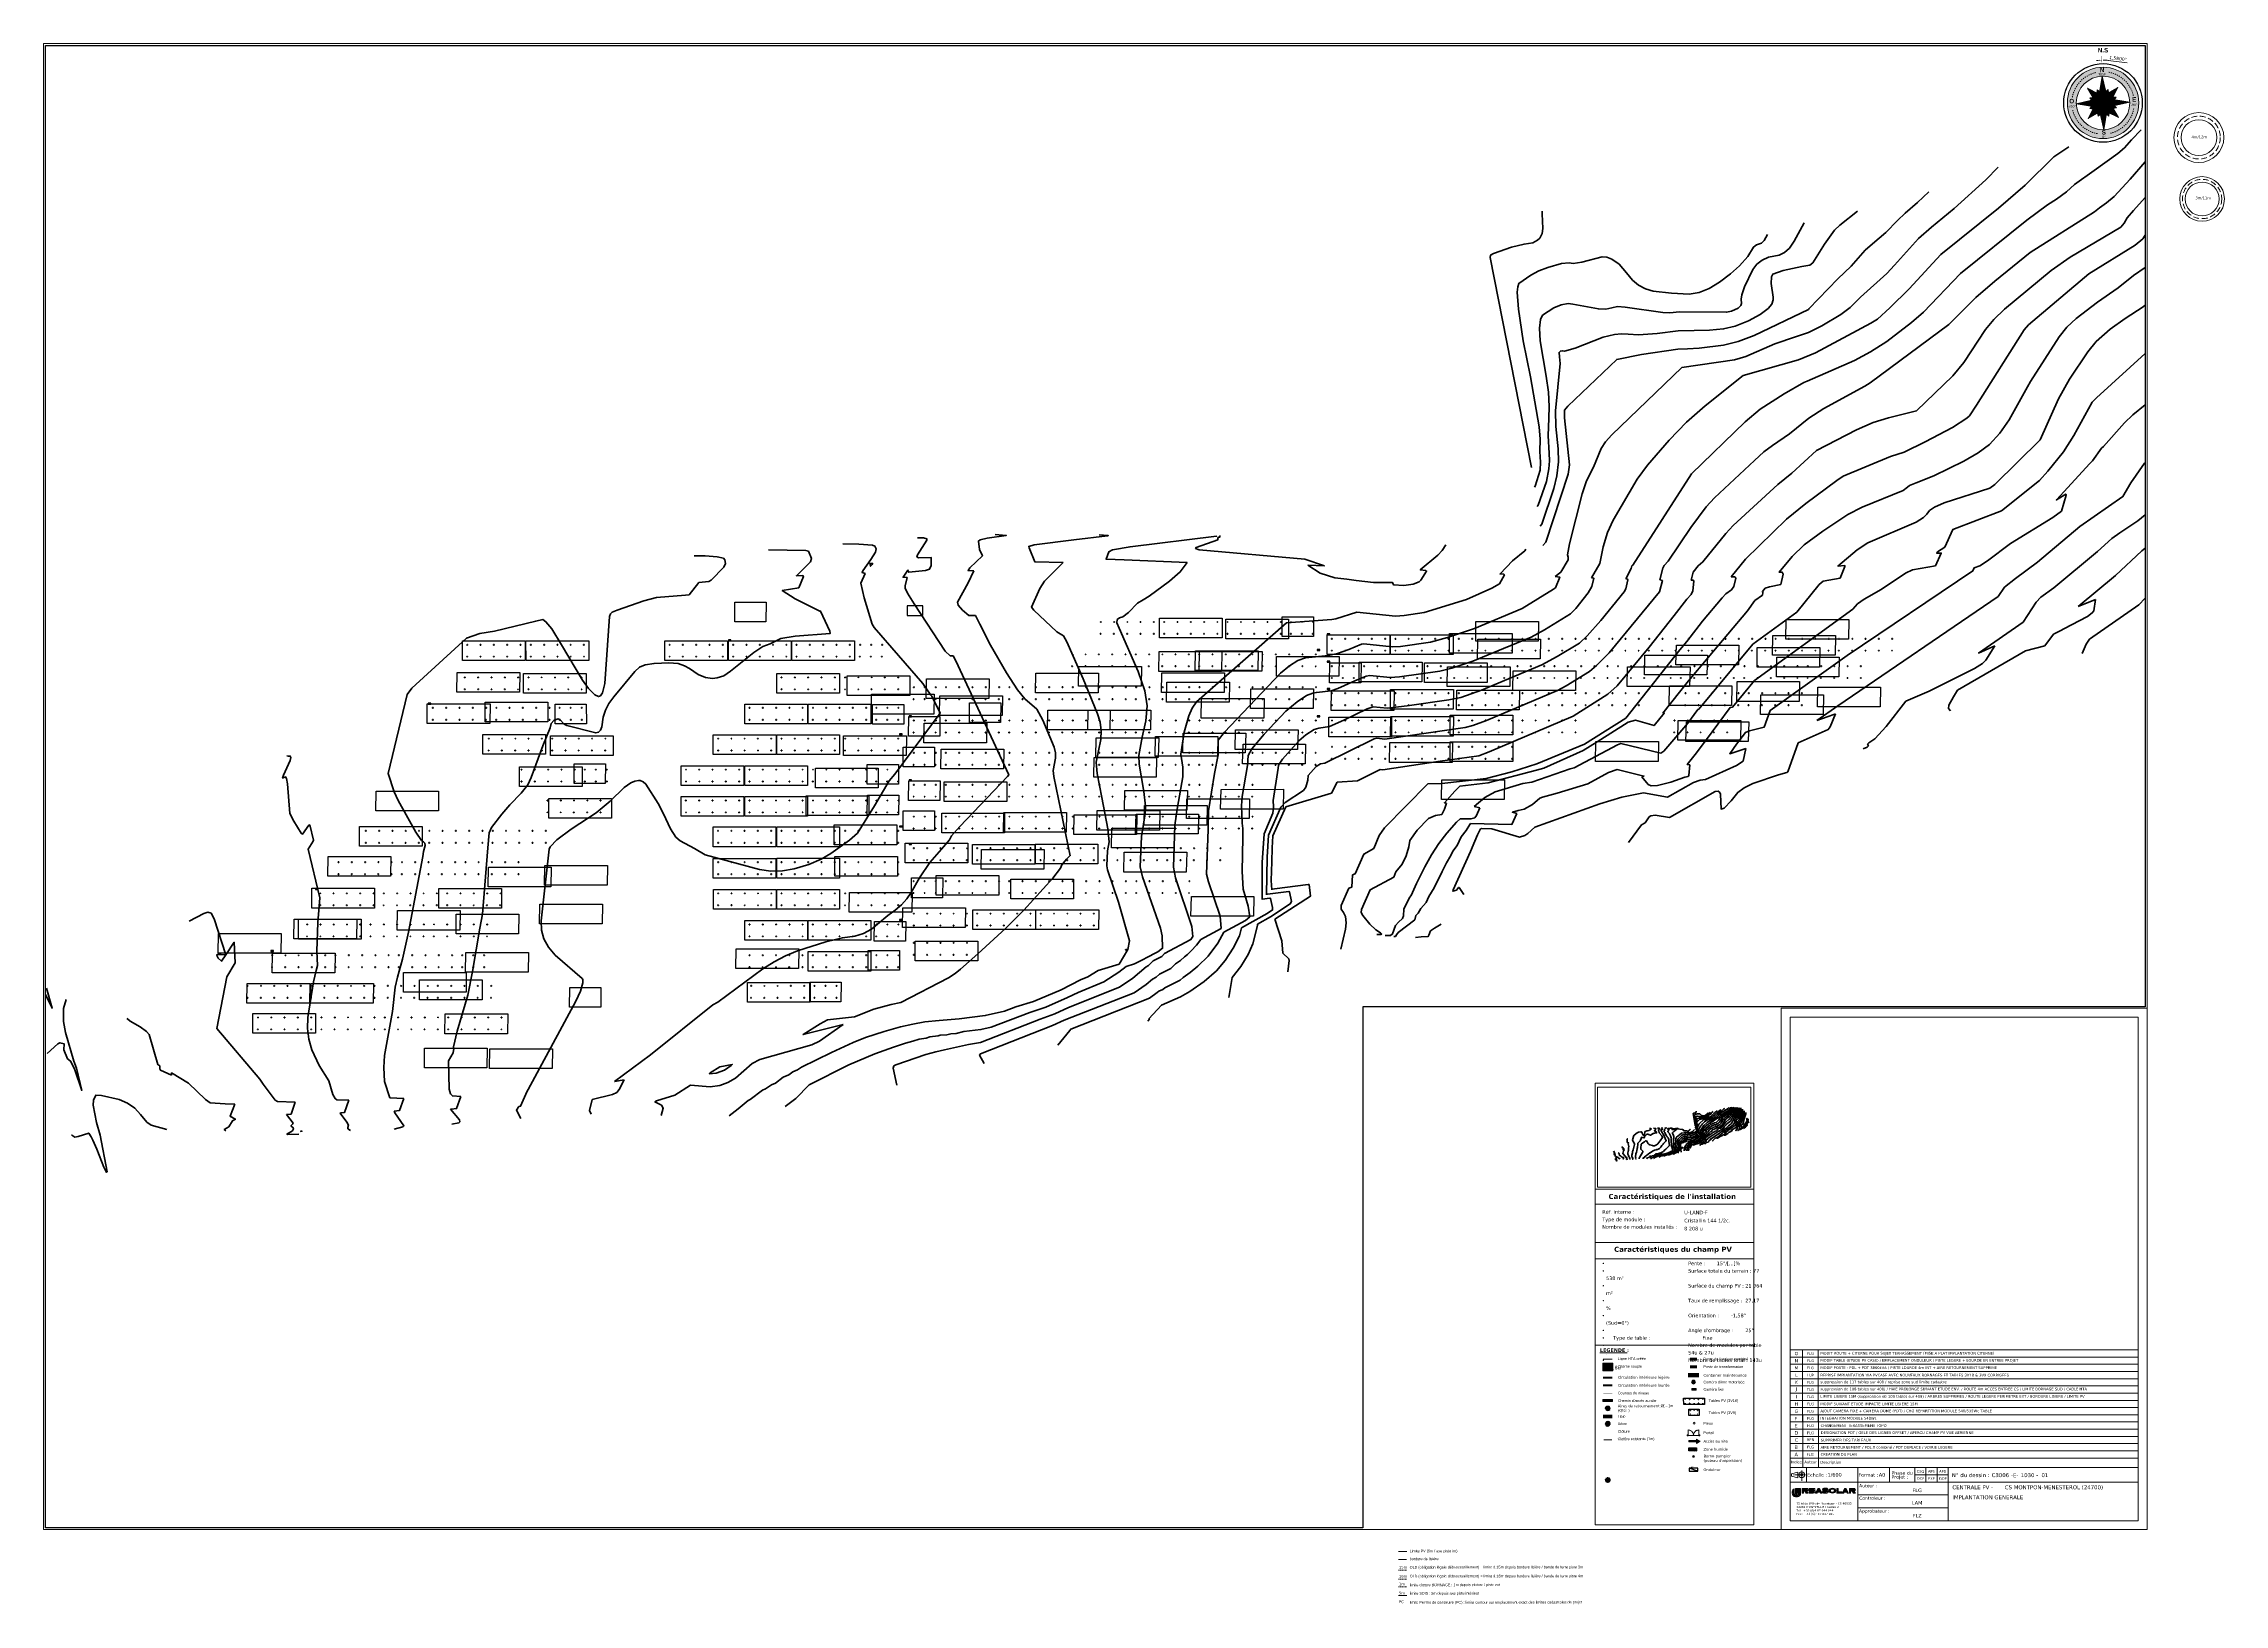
# Paper-space layout 'C3006_E_1030-01_IMPLANTATION GENERALE' of a CAD drawing. Header units: metres. Extents: x 5 to 1227, y -41 to 833.
# The model-space entities are those that its viewports show. They can reach past a viewport. Long polylines and large blocks are cut down to what shows.
import ezdxf
from ezdxf.enums import TextEntityAlignment as Align
from ezdxf.lldxf.tags import DXFTag

# ---------------------------------------------------------------- set-up
doc = ezdxf.new("R2010")
doc.units = ezdxf.units.M
doc.header["$PDMODE"] = 35
doc.header["$PDSIZE"] = 0.5
for name, pattern in [('AXES2', [1.125, 0.75, -0.125, 0.125, -0.125]), ('CACHE', [9.525, 6.35, -3.175]), ('CACHE2', [4.7625, 3.175, -1.5875]), ('CENTER', [2, 1.25, -0.25, 0.25, -0.25])]:
    doc.linetypes.add(name, pattern=pattern)
doc.layers.get('0').update_dxf_attribs({"lineweight": 0})
doc.layers.get('Defpoints').update_dxf_attribs({"lineweight": 0})
for name, color, linetype in [('DWG_topo - Haies_s', 253, 'Continuous'), ('PVcase Device Numbering', 7, 'Continuous'), ('PVcase Inverters', 7, 'Continuous'), ('PVcase Poles', 7, 'Continuous'), ('PVcase PV Modules (full frames)', 142, 'Continuous'), ('PVcase PV Modules (optimised)', 142, 'Continuous'), ('PVcase Transformers', 7, 'Continuous'), ('zone humide supposé', 151, 'Continuous')]:
    doc.layers.add(name, color=color, linetype=linetype)
for name, color, linetype, lineweight in [('Nouveau Terrain - CN - Courbes', 22, 'Continuous', 0), ('UBS-100-Borne incendie', 7, 'Continuous', 0), ('UBS-100-Limite_PC', 10, 'AXES2', 0), ('UBS-100-zone ombrage', 1, 'Continuous', 0), ('UBS-900-Boussole', 7, 'Continuous', 0)]:
    doc.layers.add(name, color=color, linetype=linetype, lineweight=lineweight)
doc.layers.add('UBS-900-Fenetre de présentation', color=6, linetype='Continuous', plot=False)
doc.styles.get("Standard").update_dxf_attribs({"font": 'verdana.ttf'})
doc.styles.add('UBS - Defaut - Verdana', font='verdana.ttf')
doc.styles.add('UBS-Style de texte', font='verdana.ttf')
tags = doc.linetypes.add('HTA', pattern='A,12.7,-10.16,["HTA",Standard,S=4,R=0,X=-4.2,Y=-1.8],-12', length=34.86).pattern_tags.tags
tags[6] = DXFTag(74, 10)
doc.linetypes.add('LIMITE1', pattern='A,6.35,-2.54,[133,ltypeshp.shx,S=2.54,R=0,X=-2.54,Y=0],-2.54,25.4', length=36.83)
doc.dimstyles.get("Standard").update_dxf_attribs({"dimtxt": 0.18, "dimasz": 0.18, "dimexe": 0.18, "dimexo": 0.0625, "dimgap": 0.09, "dimtad": 0, "dimtih": 1, "dimtoh": 1, "dimdec": 1, "dimzin": 0, "dimtxsty": 'UBS-Style de texte', "dimcen": 0.09, "dimadec": 1, "dimazin": 0, "dimtfac": 1, "dimtdec": 1, "dimtofl": 0, "dimtmove": 0, "dimatfit": 3, "dimfxl": 1, "dimtolj": 1, "dimtzin": 0, "dimlwd": -1, "dimarcsym": 0})

# ---------------------------------------------------------------- blocks, each defined once
blk = doc.blocks.new('*U518')
at = {"true_color": 0x29364b, "transparency": 33554687}
h = blk.add_hatch(color=159, dxfattribs=at)
h.dxf.hatch_style = 1
edge = h.paths.add_edge_path()
edge.add_line((12.2, 22.6), (12.2, 20.1))
edge.add_arc((13.2, 20.1), 1.08, 179.7688, 270.6844)
edge.add_line((13.3, 19.1), (13.6, 19.1))
edge.add_arc((13.6, 20.1), 1.07, 268.6927, 360.8542)
edge.add_line((14.7, 20.1), (14.7, 21.9))
edge.add_line((14.7, 21.9), (14, 21.3))
edge.add_line((14, 21.3), (14, 20.1))
edge.add_arc((13.6, 20.1), 0.391, -84.9206, 2.8182, ccw=False)
edge.add_line((13.6, 19.7), (13.3, 19.7))
edge.add_arc((13.3, 20.1), 0.395, 177.6527, 264.4497, ccw=False)
edge.add_line((12.9, 20.1), (12.9, 22.8))
edge.add_line((12.9, 22.8), (15.8, 22.8))
edge.add_line((15.8, 22.8), (15.8, 20.1))
edge.add_arc((13.7, 20.2), 2.11, 277.3123, 358.3616, ccw=False)
edge.add_line((14, 18.1), (12.9, 18.1))
edge.add_arc((13.1, 20.2), 2.05, 180.1719, 264.1542, ccw=False)
edge.add_line((11.1, 20.1), (11.1, 20.9))
edge.add_arc((13, 20.8), 1.99, 116.0951, 176.8831, ccw=False)
h = blk.add_hatch(color=159, dxfattribs=at)
h.dxf.hatch_style = 1
edge = h.paths.add_edge_path()
edge.add_line((17.4, 20.2), (16.7, 20.2))
edge.add_line((16.7, 20.2), (16.7, 22.8))
edge.add_line((16.7, 22.8), (19, 22.8))
edge.add_arc((19, 21.3), 1.5, 64.8747, 89.5788, ccw=False)
edge.add_arc((19.3, 22), 0.772, -58.2681, 61.7763, ccw=False)
edge.add_arc((19.1, 22.4), 1.23, 272.6879, 298.299, ccw=False)
edge.add_line((19.1, 21.2), (20, 20.2))
edge.add_line((20, 20.2), (19, 20.2))
edge.add_line((19, 20.2), (18.2, 21.2))
edge.add_line((18.2, 21.2), (17.4, 21.2))
edge.add_line((17.4, 21.2), (17.4, 20.2))
edge = h.paths.add_edge_path(flags=16)
edge.add_line((17.4, 21.8), (19, 21.8))
edge.add_arc((19, 22.2), 0.417, 272.4217, 294.2833)
edge.add_arc((19.1, 22), 0.224, 294.5222, 425.4778)
edge.add_arc((19, 21.8), 0.43, 70.8408, 91.7055)
edge.add_line((19, 22.3), (17.4, 22.3))
edge.add_line((17.4, 22.3), (17.4, 21.8))
h = blk.add_hatch(color=159, dxfattribs=at)
h.dxf.hatch_style = 1
edge = h.paths.add_edge_path()
edge.add_line((20.6, 20.2), (20.6, 22.8))
edge.add_line((20.6, 22.8), (22.9, 22.8))
edge.add_arc((22.9, 21.3), 1.53, 66.8935, 90.7956, ccw=False)
edge.add_arc((23.2, 22.1), 0.649, -61.1786, 61.8798, ccw=False)
edge.add_arc((23.3, 20.9), 0.664, -75.4409, 75.1438, ccw=False)
edge.add_arc((22.9, 22.1), 1.91, 270.2096, 288.2387, ccw=False)
edge.add_line((22.9, 20.2), (20.6, 20.2))
edge = h.paths.add_edge_path(flags=16)
edge.add_line((21.3, 21.8), (22.9, 21.8))
edge.add_arc((22.9, 22.2), 0.417, 272.4217, 294.2833)
edge.add_arc((22.9, 22), 0.224, 294.5222, 425.4778)
edge.add_arc((22.9, 21.8), 0.43, 70.8408, 91.7055)
edge.add_line((22.9, 22.3), (21.3, 22.3))
edge.add_line((21.3, 22.3), (21.3, 21.8))
edge = h.paths.add_edge_path(flags=16)
edge.add_line((21.3, 20.8), (22.9, 20.8))
edge.add_arc((22.9, 21.2), 0.417, 272.4217, 294.2833)
edge.add_arc((22.9, 21), 0.224, 294.5222, 425.4778)
edge.add_arc((22.9, 20.8), 0.43, 70.8408, 91.7055)
edge.add_line((22.9, 21.3), (21.3, 21.3))
edge.add_line((21.3, 21.3), (21.3, 20.8))
h = blk.add_hatch(color=159, dxfattribs=at)
h.dxf.hatch_style = 1
h.paths.add_polyline_path([(26.7, 20.7), (27, 20.2), (27.8, 20.2), (26.4, 22.8), (25.5, 22.8), (24.1, 20.2), (24.9, 20.2), (25.2, 20.7)])
h.paths.add_polyline_path([(25.5, 21.3), (26.4, 21.3), (25.9, 22.2)], flags=16)
at = {"true_color": 0xa22f15, "transparency": 33554687}
h = blk.add_hatch(color=24, dxfattribs=at)
h.dxf.hatch_style = 1
edge = h.paths.add_edge_path()
edge.add_line((28, 21), (28.8, 21))
edge.add_arc((29.4, 21.4), 0.749, 211.131, 270.5922)
edge.add_line((29.4, 20.6), (29.9, 20.6))
edge.add_arc((29.8, 21.7), 1.05, 275.7284, 300.2601)
edge.add_arc((30.3, 21), 0.212, 294.1061, 409.7248)
edge.add_arc((30.2, 20.9), 0.314, 49.1228, 89.9412)
edge.add_line((30.2, 21.2), (29.2, 21.2))
edge.add_arc((29.4, 23.7), 2.47, 249.3662, 266.9884, ccw=False)
edge.add_arc((28.8, 22.1), 0.759, 188.4463, 244.53, ccw=False)
edge.add_line((28.1, 21.9), (28.1, 22.2))
edge.add_arc((28.7, 22.1), 0.687, 117.4448, 170.8136, ccw=False)
edge.add_arc((29.3, 20.8), 2.15, 91.0229, 115.5849, ccw=False)
edge.add_line((29.3, 22.9), (30.1, 22.9))
edge.add_arc((30, 21.3), 1.65, 64.2727, 88.1261, ccw=False)
edge.add_arc((30.3, 22), 0.842, 6.7056, 63.5475, ccw=False)
edge.add_line((31.2, 22.1), (30.4, 22.1))
edge.add_arc((29.9, 21.8), 0.57, 28.5973, 88.4984)
edge.add_line((29.9, 22.4), (29.3, 22.4))
edge.add_arc((29.4, 21.3), 1.12, 95.1857, 118.0172)
edge.add_arc((29, 22.1), 0.203, 116.7802, 236.2079)
edge.add_arc((29.3, 22.8), 0.999, 245.0277, 271.2441)
edge.add_line((29.3, 21.8), (30.2, 21.8))
edge.add_arc((30.2, 20), 1.81, 65.1072, 89.5248, ccw=False)
edge.add_arc((30.5, 21), 0.754, -52.7661, 52.7661, ccw=False)
edge.add_arc((29.9, 22), 1.88, 270.7076, 304.2492, ccw=False)
edge.add_line((29.9, 20.1), (29.3, 20.1))
edge.add_arc((29.3, 22), 1.9, 239.7191, 270.1305, ccw=False)
edge.add_arc((28.7, 21), 0.737, 178.3924, 235.1538, ccw=False)
at = {"true_color": 0x29364b, "transparency": 33554687}
h = blk.add_hatch(color=159, dxfattribs=at)
h.dxf.hatch_style = 1
edge = h.paths.add_edge_path()
edge.add_ellipse((33.6, 21.5), major_axis=(1.87, 0), ratio=0.744921, start_angle=0, end_angle=360)
edge = h.paths.add_edge_path(flags=17)
edge.add_ellipse((33.6, 21.5), major_axis=(1.12, 0), ratio=0.734047, start_angle=0, end_angle=360)
h = blk.add_hatch(color=159, dxfattribs=at)
h.dxf.hatch_style = 1
h.paths.add_polyline_path([(36.1, 22.8), (36.1, 20.2), (38.9, 20.2), (38.9, 20.8), (36.8, 20.8), (36.8, 22.8)])
h = blk.add_hatch(color=159, dxfattribs=at)
h.dxf.hatch_style = 1
h.paths.add_polyline_path([(41.6, 20.7), (41.9, 20.2), (42.7, 20.2), (41.3, 22.8), (40.4, 22.8), (39, 20.2), (39.8, 20.2), (40.1, 20.7)])
h.paths.add_polyline_path([(40.4, 21.3), (41.3, 21.3), (40.9, 22.2)], flags=16)
h = blk.add_hatch(color=159, dxfattribs=at)
h.dxf.hatch_style = 1
edge = h.paths.add_edge_path()
edge.add_line((43.8, 20.2), (43.1, 20.2))
edge.add_line((43.1, 20.2), (43.1, 22.8))
edge.add_line((43.1, 22.8), (45.4, 22.8))
edge.add_arc((45.4, 21.3), 1.5, 64.8747, 89.5788, ccw=False)
edge.add_arc((45.7, 22), 0.772, -58.2681, 61.7763, ccw=False)
edge.add_arc((45.5, 22.4), 1.23, 272.6879, 298.299, ccw=False)
edge.add_line((45.6, 21.2), (46.5, 20.2))
edge.add_line((46.5, 20.2), (45.5, 20.2))
edge.add_line((45.5, 20.2), (44.6, 21.2))
edge.add_line((44.6, 21.2), (43.8, 21.2))
edge.add_line((43.8, 21.2), (43.8, 20.2))
edge = h.paths.add_edge_path(flags=16)
edge.add_line((43.8, 21.8), (45.4, 21.8))
edge.add_arc((45.4, 22.2), 0.417, 272.4217, 294.2833)
edge.add_arc((45.5, 22), 0.224, 294.5222, 425.4778)
edge.add_arc((45.4, 21.8), 0.43, 70.8408, 91.7055)
edge.add_line((45.4, 22.3), (43.8, 22.3))
edge.add_line((43.8, 22.3), (43.8, 21.8))
at = {"transparency": 33554687}
for p, q in [((9.9, 64), (9.9, 34.4)), ((9.9, 64), (204.9, 64)), ((17, 34.6), (17, 64)), ((25.8, 34.4), (25.8, 64)), ((9.9, 60), (204.9, 60)), ((9.9, 55.9), (204.9, 55.9)), ((9.9, 51.9), (204.9, 51.9)), ((9.9, 47.9), (204.9, 47.9)), ((9.9, 43.8), (204.9, 43.8)), ((9.9, 39.8), (204.9, 39.8)), ((204.9, 34.4), (9.9, 34.4)), ((9.9, 26.3), (9.9, 4.7)), ((204.9, 26.3), (9.9, 26.3)), ((10.6, 31), (14.3, 31.9)), ((10.6, 29.7), (10.6, 31)), ((10.6, 29.7), (14.3, 28.7)), ((11.9, 30.4), (12.4, 30.4)), ((12.7, 30.4), (14.1, 30.4)), ((14.3, 31.9), (14.3, 28.7)), ((16.4, 30.4), (16.4, 30.9)), ((19.1, 34.4), (19.1, 26.3)), ((47.8, 34.4), (47.8, 26.3)), ((47.8, 4.7), (47.8, 26.3)), ((65.5, 34.4), (65.5, 26.3)), ((98.4, 4.7), (98.4, 34.4)), ((47.8, 19.1), (98.4, 19.1)), ((47.8, 11.9), (98.4, 11.9))]:
    blk.add_line(p, q, dxfattribs=at)
at = {"linetype": 'CENTER', "transparency": 33554687}
for p, q in [((18.6, 30.4), (14.2, 30.4)), ((16.4, 27.1), (16.4, 33.1))]:
    blk.add_line(p, q, dxfattribs=at)
at = {"transparency": 33554687}
for points in [[(209.9, -0.3), (-968.4, -0.3), (-968.4, 832), (209.9, 832)], [(4.9, -0.3), (209.9, -0.3), (209.9, 291.7), (4.9, 291.7)], [(9.9, 4.7), (204.9, 4.7), (204.9, 286.7), (9.9, 286.7)]]:
    blk.add_lwpolyline(points, close=True, dxfattribs=at)
for points in [[(79.8, 34.4), (86, 34.4), (86, 30.3), (79.8, 30.3), (79.8, 34.4)], [(79.8, 30.3), (86, 30.3), (86, 26.3), (79.8, 26.3), (79.8, 30.3)], [(86, 34.4), (92.2, 34.4), (92.2, 30.3), (86, 30.3), (86, 34.4)], [(86, 30.3), (92.2, 30.3), (92.2, 26.3), (86, 26.3), (86, 30.3)], [(92.2, 34.4), (98.4, 34.4), (98.4, 30.3), (92.2, 30.3), (92.2, 34.4)], [(92.2, 30.3), (98.4, 30.3), (98.4, 26.3), (92.2, 26.3), (92.2, 30.3)]]:
    blk.add_lwpolyline(points, dxfattribs=at)
at = {"color": 10, "transparency": 33554687, "const_width": 0.1}
blk.add_lwpolyline([(92.2, 34.4), (98.4, 34.4), (98.4, 30.3), (92.2, 30.3), (92.2, 34.4)], dxfattribs=at)
at = {"color": 159, "true_color": 0x29364b, "transparency": 33554687}
blk.add_lwpolyline([(12.2, 22.6), (12.2, 20.1, 0.418902), (13.3, 19.1), (13.6, 19.1, 0.425307), (14.7, 20.1), (14.7, 21.9), (14, 21.3), (14, 20.1, -0.402701), (13.6, 19.7), (13.3, 19.7, -0.397933), (12.9, 20.1), (12.9, 22.8), (15.8, 22.8), (15.8, 20.1, -0.369164), (14, 18.1), (12.9, 18.1, -0.383775), (11.1, 20.1), (11.1, 20.9, -0.271638), (12.2, 22.6)], format="xyb", dxfattribs=at)
for points in [[(17.4, 20.2), (16.7, 20.2), (16.7, 22.8), (19, 22.8, -0.108211), (19.6, 22.7, -0.577608), (19.7, 21.4, -0.112217), (19.1, 21.2), (20, 20.2), (19, 20.2), (18.2, 21.2), (17.4, 21.2)], [(17.4, 21.8), (19, 21.8, 0.09568), (19.1, 21.8, 0.642947), (19.1, 22.2, 0.091292), (19, 22.3), (17.4, 22.3)], [(20.6, 20.2), (20.6, 22.8), (22.9, 22.8, -0.104672), (23.5, 22.7, -0.595283), (23.5, 21.6, -0.771388), (23.5, 20.3, -0.078829), (22.9, 20.2)], [(21.3, 21.8), (22.9, 21.8, 0.09568), (23, 21.8, 0.642947), (23, 22.2, 0.091292), (22.9, 22.3), (21.3, 22.3)], [(21.3, 20.8), (22.9, 20.8, 0.09568), (23, 20.8, 0.642947), (23, 21.2, 0.091292), (22.9, 21.3), (21.3, 21.3)], [(43.8, 20.2), (43.1, 20.2), (43.1, 22.8), (45.4, 22.8, -0.108211), (46.1, 22.7, -0.577608), (46.1, 21.4, -0.112217), (45.6, 21.2), (46.5, 20.2), (45.5, 20.2), (44.6, 21.2), (43.8, 21.2)], [(43.8, 21.8), (45.4, 21.8, 0.09568), (45.6, 21.8, 0.642947), (45.6, 22.2, 0.091292), (45.4, 22.3), (43.8, 22.3)]]:
    blk.add_lwpolyline(points, format="xyb", close=True, dxfattribs=at)
for points in [[(26.7, 20.7), (27, 20.2), (27.8, 20.2), (26.4, 22.8), (25.5, 22.8), (24.1, 20.2), (24.9, 20.2), (25.2, 20.7)], [(36.1, 22.8), (36.1, 20.2), (38.9, 20.2), (38.9, 20.8), (36.8, 20.8), (36.8, 22.8)], [(41.6, 20.7), (41.9, 20.2), (42.7, 20.2), (41.3, 22.8), (40.4, 22.8), (39, 20.2), (39.8, 20.2), (40.1, 20.7)]]:
    blk.add_lwpolyline(points, close=True, dxfattribs=at)
for points in [[(25.5, 21.3), (26.4, 21.3), (25.9, 22.2), (25.5, 21.3)], [(40.4, 21.3), (41.3, 21.3), (40.9, 22.2), (40.4, 21.3)]]:
    blk.add_lwpolyline(points, dxfattribs=at)
at = {"color": 24, "true_color": 0xa22f15, "transparency": 33554687}
blk.add_lwpolyline([(28, 21), (28.8, 21, 0.265431), (29.4, 20.6), (29.9, 20.6, 0.10745), (30.4, 20.8, 0.552136), (30.4, 21.1, 0.180011), (30.2, 21.2), (29.2, 21.2, -0.077043), (28.5, 21.4, -0.249716), (28.1, 21.9), (28.1, 22.2, -0.237168), (28.4, 22.7, -0.107584), (29.3, 22.9), (30.1, 22.9, -0.104457), (30.7, 22.7, -0.253233), (31.2, 22.1), (30.4, 22.1, 0.267487), (29.9, 22.4), (29.3, 22.4, 0.099952), (28.9, 22.3, 0.574025), (28.9, 21.9, 0.114892), (29.3, 21.8), (30.2, 21.8, -0.106946), (31, 21.6, -0.496036), (31, 20.4, -0.147407), (29.9, 20.1), (29.3, 20.1, -0.133479), (28.3, 20.4, -0.25286)], format="xyb", close=True, dxfattribs=at)
for points in [[(29.2, 22.4), (30.2, 22.4)], [(29.2, 21.8), (30.2, 21.8)], [(29.2, 21.2), (30.2, 21.2)], [(29.2, 20.6), (30.2, 20.6)], [(30.4, 22.1), (31.2, 22.1)]]:
    blk.add_lwpolyline(points, dxfattribs=at)
at = {"transparency": 33554687}
for major_axis in [(-1.62, 0), (-0.671, 0)]:
    blk.add_ellipse((16.4, 30.4), major_axis=major_axis, ratio=0.986111, start_param=3.141593, end_param=9.424778, dxfattribs=at)
at = {"color": 159, "true_color": 0x29364b, "transparency": 33554687}
for major_axis, ratio in [((1.87, 0), 0.744921), ((1.12, 0), 0.734047)]:
    blk.add_ellipse((33.6, 21.5), major_axis=major_axis, ratio=ratio, dxfattribs=at)
at = {"ltscale": 1.5, "transparency": 33554687, "style": 'UBS-Style de texte'}
for s, p in [('F', (12.4, 60.9)), ('C', (12.4, 48.9)), ('E', (12.4, 56.9)), ('D', (12.4, 52.9)), ('A', (12.4, 40.8)), ('B', (12.4, 44.9))]:
    blk.add_text(s, height=1.96, dxfattribs=at).set_placement(p)
at = {"transparency": 33554687, "style": 'UBS-Style de texte'}
for s, p in [('Indice', (10.3, 36.8)), ('Auteur', (17.9, 36.8)), ('Description', (26.9, 36.7))]:
    blk.add_text(s, height=1.5, dxfattribs=at).set_placement(p)
at = {"transparency": 33554687}
for s, height, style, p in [('Echelle :', 1.9, 'UBS-Style de texte', (19.5, 30.3)), ('Format :', 1.9, 'UBS-Style de texte', (48.2, 30.3)), ('Auteur :', 1.8, 'UBS-Style de texte', (48.6, 24.3)), ('Phase du', 1.9, 'UBS-Style de texte', (66.7, 31.4)), ('Projet :', 1.9, 'UBS-Style de texte', (66.7, 29.2)), ('ESQ', 1.43, 'UBS-Style de texte', (81, 32.3)), ('DCE', 1.43, 'UBS-Style de texte', (81, 28.3)), ('APS', 1.43, 'UBS-Style de texte', (87.2, 32.3)), ('EXE', 1.43, 'UBS-Style de texte', (87.2, 28.3)), ('APD', 1.43, 'UBS-Style de texte', (93.4, 32.3)), ('DOE', 1.43, 'UBS-Style de texte', (93.4, 28.3)), ('N° du dessin :', 2.2, 'UBS-Style de texte', (100.5, 30.2)), ('-E-', 2.2, 'UBS - Defaut - Verdana', (133.7, 30.1)), ('Controleur :', 1.8, 'UBS-Style de texte', (48.6, 17.3)), ('Approbateur :', 1.8, 'UBS-Style de texte', (48.5, 10.1))]:
    blk.add_text(s, height=height, dxfattribs=dict(at, style=style)).set_placement(p, align=Align.MIDDLE_LEFT)
at = {"color": 159, "true_color": 0x29364b, "transparency": 33554687, "insert": (13.4, 14.9), "char_height": 1.164, "attachment_point": 1, "style": 'UBS-Style de texte'}
blk.add_mtext_dynamic_manual_height_columns('75 Allée Wilhelm Roentgen - CS 40935\\P34961 MONTPELLIER Cedex 2\\PTél : +33 (0)4 67 644 644\\PFax : +33 (0)4 67 837 931', width=69.707, gutter_width=0.45, heights=[0], dxfattribs=at)
at = {"transparency": 33554687, "style": 'UBS-Style de texte'}
for tag, p in [('AUTEUR_F', (21.4, 62)), ('AUTEUR_D', (21.4, 54)), ('AUTEUR_C', (21.4, 50)), ('AUTEUR_E', (21.4, 58)), ('AUTEUR_B', (21.4, 46))]:
    blk.add_attdef(tag, text='', height=1.5, dxfattribs=at).set_placement(p, align=Align.MIDDLE)
for tag, p in [('MODIFICATIONS_IND_F', (26.9, 62.1)), ('MODIFICATIONS_IND_E', (27, 58)), ('MODIFICATIONS_IND_C', (27.1, 49.8)), ('MODIFICATIONS_IND_D', (27.2, 54)), ('MODIFICATIONS_IND_B', (27.1, 45.8)), ('MODIFICATIONS_IND_A', (27.1, 41.8))]:
    blk.add_attdef(tag, text='', height=1.5, dxfattribs=at).set_placement(p, align=Align.MIDDLE_LEFT)
blk.add_attdef('AUTEUR_A', text='', height=1.5, dxfattribs=at).set_placement((21.2, 41.7), align=Align.MIDDLE_CENTER)
for tag, p, height in [('ECHELLE', (30.9, 29.4), 2), ('FORMAT', (59.6, 29.4), 2), ('TITRE_1', (100.8, 22.3), 2.2), ('N°_DESSIN', (139.1, 29.1), 2.2), ('TITRE_2', (100.8, 16.7), 2.2), ('TITRE_3', (100.8, 11), 2.2), ('TITRE_4', (100.8, 5.8), 2.2)]:
    blk.add_attdef(tag, p, '', height=height, dxfattribs=at)
at = {"style": 'UBS-Style de texte'}
for tag, p in [('CODE', (122.8, 29.1)), ('PROJET', (130.2, 22.3)), ('COMMUNE', (160.5, 22.3))]:
    blk.add_attdef(tag, p, '', height=2.2, dxfattribs=at)
at = {"transparency": 33554687, "style": 'UBS-Style de texte', "flags": 4}
blk.add_attdef('PLANCHE', (150.8, 29.1), '', height=2.2, dxfattribs=at)
at = {"transparency": 33554687}
blk.add_attdef('DEPT', (194.5, 22.3), '', height=2.2, dxfattribs=at)
for tag, p in [('CHARGE_ETUDE', (81.1, 14.7)), ('PROJETEUR', (81.1, 21.7)), ('CHEF_PROJET_CONST', (81.1, 7.5))]:
    blk.add_attdef(tag, text='', height=2, dxfattribs=at).set_placement(p, align=Align.MIDDLE)
blk = doc.blocks.new('*D566')
at = {"color": 0, "transparency": 16777216}
blk.add_line((3.6, 23.7), (14.1, 22.1), dxfattribs=at)
for start, end in [(93.5813, 97.1626), (81.2539, 88.42), (81.2574, 84.8387)]:
    blk.add_arc((0, 0), 24, start, end, dxfattribs=at)
for points in [[(-1.5, 24.2), (-1.5, 23.7), (0, 24)], [(2.1, 23.7), (2.2, 24.2), (0.7, 24)]]:
    blk.add_solid(points, dxfattribs=at)
at = {"layer": 'Defpoints', "color": 0, "transparency": 16777216}
for p in [(0, 27), (0.7, 27), (0, 21), (0.2, 24), (0, 0)]:
    blk.add_point(p, dxfattribs=at)
at = {"color": 0, "transparency": 16777216, "insert": (9.1, 24.5), "char_height": 1.8, "attachment_point": 5, "rotation": 351.2539, "style": 'UBS-Style de texte'}
blk.add_mtext('\\A1;1,5800°', dxfattribs=at)
blk = doc.blocks.new('*U229')
at = {"transparency": 33554687}
for p, q in [((-88.9, 29.9), (0, 29.9)), ((-88.9, 21.4), (-88.9, 29.9)), ((0, 29.9), (0, 21.4)), ((-88.9, 21.4), (0, 21.4)), ((-88.9, 0), (-88.9, 21.4)), ((0, 21.4), (0, 0)), ((0, 0), (-88.9, 0))]:
    blk.add_line(p, q, dxfattribs=at)
at = {"transparency": 33554687, "style": 'UBS-Style de texte'}
for s, insert, char_height, width, attachment_point in [("{\\fVerdana|b1|i0|c0|p34;Caractéristiques de l'installation}", (-45.7, 25.4), 2.829, 72.757, 5), ('\\pxsm1.25,t2,23;^I\\PType de module :^I\\PNombre de modules installés :', (-84.9, 18.1), 2, 83.076, 1), ('\\pxsm1.25,t2,23;Réf. Interne :^I', (-84.9, 18.1), 2, 83.076, 1)]:
    blk.add_mtext(s, dxfattribs=dict(at, insert=insert, char_height=char_height, width=width, attachment_point=attachment_point))
for tag, p in [('TYPEMODULE', (-39, 11.3)), ('REFINTERNE', (-39, 15.8)), ('QTEMODULES', (-39, 6.8))]:
    blk.add_attdef(tag, p, '', height=2, dxfattribs=at)
blk = doc.blocks.new('v024')
at = {"color": 0, "linetype": 'Continuous', "ltscale": 2}
for p, q in [((-0.82, 0.11), (-0.93, 0.21)), ((-0.68, 0.27), (-0.85, 0.39)), ((-0.68, 0.44), (-0.83, 0.46)), ((-0.65, 0.41), (-0.61, 0.71)), ((-0.37, 0.7), (-0.48, 0.81)), ((-0.46, 0.56), (-0.44, 0.82)), ((-0.19, 0.77), (-0.12, 0.98)), ((0.26, 0.75), (0.19, 0.96)), ((0.27, 0.84), (0.38, 0.91)), ((0.67, 0.47), (0.73, 0.71)), ((0.86, 0.36), (0.89, 0.51)), ((-0.75, -0.41), (-0.86, -0.41)), ((-0.76, -0.11), (-0.82, -0.26)), ((-0.49, -0.62), (-0.57, -0.7)), ((-0.23, -0.73), (-0.17, -0.98)), ((0.49, -0.74), (0.41, -0.93)), ((0.54, -0.46), (0.86, -0.56))]:
    blk.add_line(p, q, dxfattribs=at)
at = {"color": 0, "linetype": 'Continuous', "ltscale": 2, "flags": 128}
for points in [[(-1.01, 0.32), (-0.96, 0.23), (-0.89, 0.23), (-0.9, 0.28), (-0.95, 0.32)], [(-0.81, 0.02), (-0.82, 0.08), (-0.86, 0.09), (-0.9, 0.02), (-0.86, -0.04)], [(-0.64, 0.62), (-0.68, 0.65), (-0.74, 0.63), (-0.79, 0.59), (-0.71, 0.57), (-0.65, 0.58)], [(-0.56, 0.51), (-0.53, 0.45), (-0.51, 0.45), (-0.47, 0.49), (-0.5, 0.56), (-0.55, 0.55)], [(-0.26, 0.79), (-0.28, 0.85), (-0.31, 0.86), (-0.35, 0.79), (-0.31, 0.73)], [(0, 0.79), (-0.07, 0.79), (-0.13, 0.89), (-0.07, 0.89), (-0.02, 0.84)], [(0.44, 0.81), (0.41, 0.83), (0.34, 0.82), (0.29, 0.77), (0.37, 0.75), (0.43, 0.76)], [(0.59, 0.63), (0.56, 0.69), (0.6, 0.76), (0.63, 0.75), (0.64, 0.69)], [(1.04, 0.39), (1.01, 0.42), (0.94, 0.4), (0.89, 0.36), (0.97, 0.34), (1.03, 0.35)], [(0.94, -0.01), (0.98, 0.02), (0.96, 0.1), (0.91, 0.08), (0.89, 0.04), (0.93, -0.02)], [(-0.81, -0.35), (-0.82, -0.3), (-0.88, -0.26), (-0.94, -0.26), (-0.89, -0.35)], [(-0.74, -0.61), (-0.77, -0.55), (-0.73, -0.48), (-0.7, -0.49), (-0.69, -0.55)], [(-0.44, -0.78), (-0.47, -0.75), (-0.54, -0.77), (-0.59, -0.81), (-0.51, -0.83), (-0.45, -0.82)], [(-0.53, -0.43), (-0.54, -0.37), (-0.51, -0.35), (-0.46, -0.38), (-0.46, -0.43), (-0.49, -0.48)], [(-0.14, -0.8), (-0.21, -0.8), (-0.15, -0.89), (-0.07, -0.89), (-0.09, -0.84)], [(0.07, -0.65), (0.01, -0.65), (0.06, -0.74), (0.13, -0.74), (0.12, -0.69)], [(0.28, -0.88), (0.23, -0.95), (0.27, -1.02), (0.32, -0.95), (0.31, -0.89)], [(0.5, -0.66), (0.56, -0.75), (0.63, -0.75), (0.62, -0.7), (0.57, -0.66)], [(0.69, -0.18), (0.66, -0.15), (0.59, -0.17), (0.54, -0.21), (0.62, -0.23), (0.68, -0.22)], [(0.86, -0.41), (0.81, -0.42), (0.79, -0.46), (0.83, -0.52), (0.84, -0.51), (0.88, -0.48)], [(1.08, -0.15), (1.02, -0.17), (0.97, -0.21), (1.04, -0.23), (1.11, -0.22), (1.12, -0.18)]]:
    blk.add_lwpolyline(points, close=True, dxfattribs=at)
for points in [[(-0.41, -0.12), (-0.51, 0.07), (-0.67, 0.12), (-0.94, 0.1)], [(-0.8, 0.28), (-0.57, 0.26), (-0.53, 0.11), (-0.7, 0.15), (-0.88, 0.36)], [(-0.79, 0.54), (-0.56, 0.33), (-0.39, -0.09), (-0.28, -0.1), (-0.08, 0.02), (-0.25, 0.22), (-0.34, 0.44), (-0.59, 0.71)], [(-0.01, 0.05), (-0.23, 0.23), (-0.32, 0.45), (-0.39, 0.87)], [(-0.02, 0.05), (-0.01, 0.26), (-0.11, 0.55), (-0.12, 0.71), (-0.33, 0.9)], [(0.12, 0.98), (0.03, 0.82), (-0.05, 0.51), (0.01, 0.4), (0.02, 0.48), (0.26, 0.65), (0.28, 0.95)], [(-0.01, 0), (0, 0), (0, 0.01)], [(0, -0.01), (0, 0), (0.01, 0)], [(0.77, 0.62), (0.53, 0.54), (0.39, 0.48), (0.21, 0.54), (0.05, 0.41), (0.06, 0.05), (0.36, 0.18), (0.67, 0.47), (0.81, 0.62)], [(0.98, -0.39), (0.64, -0.33), (0.3, -0.25), (0.07, 0), (0.39, 0.13), (0.46, 0.15), (0.76, 0.04), (0.99, -0.3)], [(0.58, 0.85), (0.38, 0.53), (0.24, 0.58), (0.22, 0.59), (0.27, 0.65), (0.27, 0.84)], [(0.87, 0.68), (0.46, 0.21), (0.58, 0.14), (0.86, 0.36), (0.99, 0.28)], [(0.8, 0.32), (0.61, 0.13), (0.74, 0.07), (1.01, 0.18)], [(-0.41, -0.13), (-0.61, -0.16), (-0.95, -0.06)], [(-0.32, -0.16), (-0.59, -0.16), (-0.7, -0.29), (-0.8, -0.53)], [(-0.71, -0.3), (-0.65, -0.53), (-0.7, -0.64)], [(-0.26, -0.16), (-0.12, -0.09), (-0.02, -0.06), (0.02, -0.38), (-0.05, -0.6), (-0.33, -0.76), (-0.7, -0.67)], [(-0.26, -0.16), (-0.31, -0.45), (-0.64, -0.77)], [(-0.32, -0.16), (-0.29, -0.16), (-0.34, -0.43), (-0.37, -0.49), (-0.5, -0.62)], [(-0.43, -0.86), (-0.39, -0.8), (-0.01, -0.61), (0.07, -0.38), (0.07, -0.06), (0.24, -0.26), (0.24, -0.52), (0.3, -0.73), (0.21, -0.99)], [(-0.31, -0.86), (-0.35, -0.92), (-0.31, -0.98), (-0.26, -0.92), (-0.28, -0.86), (-0.31, -0.85)], [(0.58, -0.61), (0.51, -0.35), (0.3, -0.31), (0.28, -0.49), (0.4, -0.62), (0.56, -0.85)], [(0.45, -0.69), (0.28, -0.55), (0.39, -0.95)]]:
    blk.add_lwpolyline(points, dxfattribs=at)
blk = doc.blocks.new('Borne incendie')
at = {"transparency": 33554687}
h = blk.add_hatch(color=5, dxfattribs=at)
h.dxf.hatch_style = 1
h.paths.add_polyline_path([(0, 1.5, 0.414214), (-1.5, 0), (0, 0)])
h.paths.add_polyline_path([(1.5, 0), (0, 0), (0, -1.5, 0.414214)])
for p, q in [((1.5, 0), (-1.5, 0)), ((0, -1.5), (0, 1.5))]:
    blk.add_line(p, q, dxfattribs=at)
blk.add_circle((0, 0), 1.5, dxfattribs=at)
blk = doc.blocks.new('PVcase Inverter (1st tier)')
at = {"layer": 'PVcase Inverters', "color": 0}
blk.add_lwpolyline([(0, 0), (850, 0), (850, 300), (0, 300)], close=True, dxfattribs=at)
blk.add_lwpolyline([(850, 0), (0, 300)], dxfattribs=at)
blk = doc.blocks.new('3P18@15DEG F FX ID1 PVBlock')
at = {"layer": 'PVcase PV Modules (optimised)', "color": 0}
blk.add_polyline3d([(0, 0, 1.77), (21.07, -0.58, 1.77), (20.88, -7.2, 0), (-0.18, -6.62, 0)], close=True, dxfattribs=at)
blk = doc.blocks.new('3P9@15DEG F FX ID1 PVBlock')
at = {"layer": 'PVcase PV Modules (optimised)', "color": 0}
blk.add_polyline3d([(0, 0, 1.77), (10.51, -0.29, 1.77), (10.33, -6.91, 0), (-0.18, -6.62, 0)], close=True, dxfattribs=at)
blk = doc.blocks.new('Pvcase substation be81d7aa-c767-4f8a-a1aa-c3d9e3e87c34')
blk.add_lwpolyline([(0, 0), (5.22, -0.14), (5.31, 3.08), (0.09, 3.22)], close=True)
blk = doc.blocks.new('3P18@15DEG F FX ID2 PVBlock')
at = {"layer": 'PVcase PV Modules (optimised)', "color": 0}
blk.add_polyline3d([(0, 0, 1.77), (21.07, -0.58, 1.77), (20.88, -7.2, 0), (-0.18, -6.62, 0)], close=True, dxfattribs=at)
blk = doc.blocks.new('3P9@15DEG F FX ID2 PVBlock')
at = {"layer": 'PVcase PV Modules (optimised)', "color": 0}
blk.add_polyline3d([(0, 0, 1.77), (10.51, -0.29, 1.77), (10.33, -6.91, 0), (-0.18, -6.62, 0)], close=True, dxfattribs=at)
blk = doc.blocks.new('*U562')
at = {"true_color": 0xfefefe}
h = blk.add_hatch(color=7, dxfattribs=at)
h.dxf.hatch_style = 1
edge = h.paths.add_edge_path(flags=17)
edge.add_arc((0, 0), 15, 0, 360)
edge = h.paths.add_edge_path()
edge.add_arc((0, 0), 20, 0, 360)
h = blk.add_hatch(color=8)
h.dxf.hatch_style = 1
h.paths.add_polyline_path([(0, 15), (-2.5, 2.5), (0, 0)])
at = {"true_color": 0xfefefe, "transparency": 33554687}
h = blk.add_hatch(color=7, dxfattribs=at)
h.dxf.hatch_style = 1
h.paths.add_polyline_path([(2.01, 4.96), (0, 15), (0, 0), (2.5, 2.5)])
h = blk.add_hatch(color=7, dxfattribs=at)
h.dxf.hatch_style = 1
h.paths.add_polyline_path([(0, 0), (-2.5, 2.5), (-15, 0)])
h = blk.add_hatch(color=8)
h.dxf.hatch_style = 1
h.paths.add_polyline_path([(-15, 0), (-2.5, -2.5), (0, 0)])
h = blk.add_hatch(color=8)
h.dxf.hatch_style = 1
h.paths.add_polyline_path([(-8.49, 8.49), (-4.96, 2.01), (-2.5, 2.5)])
h = blk.add_hatch(color=7, dxfattribs=at)
h.dxf.hatch_style = 1
h.paths.add_polyline_path([(-2.5, 2.5), (-2.01, 4.96), (-8.49, 8.49)])
h = blk.add_hatch(color=7, dxfattribs=at)
h.dxf.hatch_style = 1
h.paths.add_polyline_path([(-7.41, 3), (-4.96, 2.01), (-5.63, 3.25)])
h = blk.add_hatch(color=8)
h.dxf.hatch_style = 1
h.paths.add_polyline_path([(-4.96, 2.01), (-7.41, 3), (-6.38, 1.72)])
h = blk.add_hatch(color=8)
h.dxf.hatch_style = 1
h.paths.add_polyline_path([(-3, 7.41), (-3.25, 5.63), (-2.01, 4.96)])
h = blk.add_hatch(color=7, dxfattribs=at)
h.dxf.hatch_style = 1
h.paths.add_polyline_path([(-2.01, 4.96), (-1.72, 6.38), (-3, 7.41)])
h = blk.add_hatch(color=8)
h.dxf.hatch_style = 1
h.paths.add_polyline_path([(0, 0), (-2.5, -2.5), (0, -15)])
h = blk.add_hatch(color=7, dxfattribs=at)
h.dxf.hatch_style = 1
h.paths.add_polyline_path([(2.5, 2.5), (0, 0), (15, 0)])
h = blk.add_hatch(color=8)
h.dxf.hatch_style = 1
h.paths.add_polyline_path([(0, 0), (2.5, -2.5), (15, 0)])
h = blk.add_hatch(color=8)
h.dxf.hatch_style = 1
h.paths.add_polyline_path([(3, 7.41), (1.72, 6.38), (2.01, 4.96)])
h = blk.add_hatch(color=7, dxfattribs=at)
h.dxf.hatch_style = 1
h.paths.add_polyline_path([(2.01, 4.96), (2.5, 2.5), (8.49, 8.49)])
h = blk.add_hatch(color=7, dxfattribs=at)
h.dxf.hatch_style = 1
h.paths.add_polyline_path([(3, 7.41), (2.01, 4.96), (3.25, 5.63)])
h = blk.add_hatch(color=8)
h.dxf.hatch_style = 1
h.paths.add_polyline_path([(2.5, 2.5), (4.96, 2.01), (8.49, 8.49)])
h = blk.add_hatch(color=7, dxfattribs=at)
h.dxf.hatch_style = 1
h.paths.add_polyline_path([(7.41, 3), (5.63, 3.25), (4.96, 2.01)])
h = blk.add_hatch(color=8)
h.dxf.hatch_style = 1
h.paths.add_polyline_path([(7.41, 3), (4.96, 2.01), (6.38, 1.72)])
h = blk.add_hatch(color=7, dxfattribs=at)
h.dxf.hatch_style = 1
h.paths.add_polyline_path([(-8.49, -8.49), (-2.5, -2.5), (-4.96, -2.01)])
h = blk.add_hatch(color=8)
h.dxf.hatch_style = 1
h.paths.add_polyline_path([(-2.01, -4.96), (-2.5, -2.5), (-8.49, -8.49)])
h = blk.add_hatch(color=7, dxfattribs=at)
h.dxf.hatch_style = 1
h.paths.add_polyline_path([(-7.41, -3), (-4.96, -2.01), (-6.38, -1.72)])
h = blk.add_hatch(color=8)
h.dxf.hatch_style = 1
h.paths.add_polyline_path([(-4.96, -2.01), (-7.41, -3), (-5.63, -3.25)])
h = blk.add_hatch(color=7, dxfattribs=at)
h.dxf.hatch_style = 1
h.paths.add_polyline_path([(-3.25, -5.63), (-3, -7.41), (-2.01, -4.96)])
h = blk.add_hatch(color=8)
h.dxf.hatch_style = 1
h.paths.add_polyline_path([(-2.01, -4.96), (-3, -7.41), (-1.72, -6.38)])
h = blk.add_hatch(color=7, dxfattribs=at)
h.dxf.hatch_style = 1
h.paths.add_polyline_path([(0, 0), (0, -15), (2.5, -2.5)])
h = blk.add_hatch(color=8)
h.dxf.hatch_style = 1
h.paths.add_polyline_path([(1.72, -6.38), (3, -7.41), (2.01, -4.96)])
h = blk.add_hatch(color=8)
h.dxf.hatch_style = 1
h.paths.add_polyline_path([(8.49, -8.49), (2.5, -2.5), (2.01, -4.96)])
h = blk.add_hatch(color=7, dxfattribs=at)
h.dxf.hatch_style = 1
h.paths.add_polyline_path([(3, -7.41), (3.25, -5.63), (2.01, -4.96)])
h = blk.add_hatch(color=7, dxfattribs=at)
h.dxf.hatch_style = 1
h.paths.add_polyline_path([(8.49, -8.49), (4.96, -2.01), (2.5, -2.5)])
h = blk.add_hatch(color=7, dxfattribs=at)
h.dxf.hatch_style = 1
h.paths.add_polyline_path([(4.96, -2.01), (7.41, -3), (6.38, -1.72)])
h = blk.add_hatch(color=8)
h.dxf.hatch_style = 1
h.paths.add_polyline_path([(4.96, -2.01), (5.63, -3.25), (7.41, -3)])
at = {"color": 1, "linetype": 'AXES2', "ltscale": 2, "const_width": 0.1}
blk.add_lwpolyline([(0, 27), (0, 21)], dxfattribs=at)
at = {"color": 3, "linetype": 'AXES2', "ltscale": 2, "const_width": 0.1}
blk.add_lwpolyline([(0.74, 26.99), (0, 0)], dxfattribs=at)
at = {"color": 250}
blk.add_lwpolyline([(2.5, 2.5), (0, 15), (-2.5, 2.5), (-15, 0), (-2.5, -2.5), (0, -15), (2.5, -2.5), (15, 0)], close=True, dxfattribs=at)
at = {"color": 1}
blk.add_lwpolyline([(0, 0, 0.2, 0, 0), (0, 15, 0, 0, 0)], format="xyseb", dxfattribs=at)
at = {"color": 250}
for points in [[(0, -15), (0, 15)], [(-15, 0), (15, 0)], [(-8.49, -8.49), (8.49, 8.49)], [(8.49, -8.49), (-8.49, 8.49)], [(-2.01, 4.96), (-8.49, 8.49), (-4.96, 2.01)], [(-5.63, 3.25), (-7.41, 3), (-6.38, 1.72)], [(-7.41, 3), (-4.96, 2.01)], [(-1.72, 6.38), (-3, 7.41), (-3.25, 5.63)], [(-3, 7.41), (-2.01, 4.96)], [(3.25, 5.63), (3, 7.41), (1.72, 6.38)], [(4.96, 2.01), (8.49, 8.49), (2.01, 4.96)], [(3, 7.41), (2.01, 4.96)], [(7.41, 3), (4.96, 2.01)], [(6.38, 1.72), (7.41, 3), (5.63, 3.25)], [(-4.96, -2.01), (-8.49, -8.49), (-2.01, -4.96)], [(-6.38, -1.72), (-7.41, -3), (-5.63, -3.25)], [(-7.41, -3), (-4.96, -2.01)], [(-3.25, -5.63), (-3, -7.41), (-1.72, -6.38)], [(-3, -7.41), (-2.01, -4.96)], [(1.72, -6.38), (3, -7.41), (3.25, -5.63)], [(2.01, -4.96), (8.49, -8.49), (4.96, -2.01)], [(3, -7.41), (2.01, -4.96)], [(7.41, -3), (4.96, -2.01)], [(5.63, -3.25), (7.41, -3), (6.38, -1.72)]]:
    blk.add_lwpolyline(points, dxfattribs=at)
for radius in [20, 15]:
    blk.add_circle((0, 0), radius, dxfattribs=at)
at = {"color": 250, "linetype": 'Continuous', "ltscale": 2}
for start, end in [(134, 136), (130, 132), (126, 128), (122, 124), (118, 120), (114, 116), (110, 112), (106, 108), (102, 104), (76, 78), (72, 74), (68, 70), (64, 66), (60, 62), (56, 58), (52, 54), (48, 50), (44, 46), (166, 168), (162, 164), (158, 160), (154, 156), (150, 152), (146, 148), (142, 144), (138, 140), (40, 42), (36, 38), (32, 34), (28, 30), (24, 26), (20, 22), (16, 18), (12, 14), (192, 194), (196, 198), (200, 202), (204, 206), (208, 210), (212, 214), (216, 218), (220, 222), (224, 226), (314, 316), (318, 320), (322, 324), (326, 328), (330, 332), (334, 336), (338, 340), (342, 344), (346, 348), (228, 230), (232, 234), (236, 238), (240, 242), (244, 246), (248, 250), (252, 254), (256, 258), (282, 284), (286, 288), (290, 292), (294, 296), (298, 300), (302, 304), (306, 308), (310, 312)]:
    blk.add_arc((0, 0), 17.5, start, end, dxfattribs=at)
at = {"layer": 'UBS-900-Fenetre de présentation', "ltscale": 0.1, "transparency": 33554508}
blk.add_circle((0, 0), 22, dxfattribs=at)
at = {"color": 3, "insert": (0.81, 29.49), "char_height": 2.5, "attachment_point": 5, "rotation": 358.42}
blk.add_mtext_dynamic_manual_height_columns('{\\fArial|b1|i0|c0|p34;N.S}', width=2.5, gutter_width=1, heights=[0], dxfattribs=at)
at = {"color": 1, "attachment_point": 5}
for s, insert, char_height in [('RGF', (0, 16), 1.5), ('+90°', (-17.5, -1.5), 1.3), ('-90°', (17.5, -1.5), 1.3), ('0°', (0, -19), 1.3)]:
    blk.add_mtext_dynamic_manual_height_columns(s, width=2.5, gutter_width=1, heights=[0], dxfattribs=dict(at, insert=insert, char_height=char_height))
at = {"color": 250, "char_height": 2.5, "attachment_point": 5}
for s, insert in [('{\\fArial|b1|i0|c0|p34;N}', (0, 18.5)), ('{\\fArial|b1|i0|c0|p34;O}', (-17.5, 1.5)), ('{\\fArial|b1|i0|c0|p34;E}', (17.5, 1.5)), ('{\\fArial|b1|i0|c0|p34;S}', (0, -16.5))]:
    blk.add_mtext_dynamic_manual_height_columns(s, width=2.5, gutter_width=1, heights=[0], dxfattribs=dict(at, insert=insert))
dim = blk.add_angular_dim_2l(base=(0.22062, 24.00075), line1=((0.74446, 26.98973), (0, 0)), line2=((0, 27), (0, 21)), dimstyle='Standard', override={"dimtxt": 1.8, "dimasz": 1.5, "dimexe": 0.8, "dimexo": 1, "dimgap": 0.5, "dimtad": 2, "dimtih": 0, "dimtoh": 0, "dimadec": 4})
dim.commit()
dim.dimension.update_dxf_attribs({"geometry": '*D566', "text_midpoint": (9.13302, 24.5426)})

msp = doc.modelspace()

# ---------------------------------------------------------------- linework, layer by layer
at = {"layer": 'Nouveau Terrain - CN - Courbes', "linetype": 'Continuous', "lineweight": 35}
for points in [[(1478451.7, 4202460.46, 71), (1478452.79, 4202464.39, 71), (1478453.33, 4202465.3, 71), (1478454.66, 4202466.65, 71), (1478462.6, 4202477.83, 71), (1478467.93, 4202484.64, 71), (1478470.85, 4202487.57, 71), (1478484.62, 4202499.76, 71), (1478487.86, 4202502.52, 71), (1478490.81, 4202504.55, 71), (1478496.65, 4202508.38, 71), (1478503.28, 4202513.41, 71), (1478508.41, 4202516.51, 71), (1478522.39, 4202523.63, 71), (1478524.23, 4202524.71, 71), (1478551.15, 4202543.59, 71), (1478560.52, 4202552.38, 71), (1478567.05, 4202557.73, 71), (1478579.17, 4202567.04, 71), (1478601.16, 4202580.13, 71), (1478602.91, 4202581.37, 71), (1478605.33, 4202583.05, 71), (1478607.87, 4202585.08, 71), (1478613.4, 4202590.74, 71), (1478622, 4202600.09, 71), (1478625.52, 4202603.72, 71), (1478627.2, 4202606.14, 71), (1478628.38, 4202608.53, 71), (1478629.5, 4202610.24, 71)], [(1478462.25, 4202460.11, 70), (1478462.97, 4202462.81, 70), (1478464.7, 4202464.89, 70), (1478466.39, 4202466.09, 70), (1478474.3, 4202475.5, 70), (1478476.82, 4202478.02, 70), (1478492.24, 4202491.44, 70), (1478497.03, 4202495.08, 70), (1478505.57, 4202502.52, 70), (1478519.14, 4202509.06, 70), (1478524.89, 4202511.35, 70), (1478530.06, 4202512.77, 70), (1478539.47, 4202514.93, 70), (1478552.02, 4202526.3, 70), (1478555.85, 4202530.65, 70), (1478563.44, 4202541.63, 70), (1478566.3, 4202544.86, 70), (1478570.06, 4202548.18, 70), (1478586.02, 4202560.78, 70), (1478592.53, 4202565.08, 70), (1478609.83, 4202574.74, 70), (1478611.03, 4202575.96, 70), (1478612.13, 4202577.74, 70), (1478614.29, 4202580.17, 70), (1478628.4, 4202595.1, 70), (1478632.42, 4202604.2, 70), (1478634.75, 4202608.12, 70), (1478635.83, 4202609.78, 70)], [(1478475.75, 4202460.85, 69), (1478480.73, 4202466.7, 69), (1478494.87, 4202479.72, 69), (1478501.52, 4202484.79, 69), (1478512.09, 4202492.26, 69), (1478514.29, 4202493.67, 69), (1478530.32, 4202499.76, 69), (1478535.03, 4202501.17, 69), (1478542.15, 4202504.4, 69), (1478551.48, 4202509, 69), (1478556.4, 4202511.95, 69), (1478557.29, 4202512.75, 69), (1478559.77, 4202516.19, 69), (1478576.42, 4202541.14, 69), (1478577.98, 4202542.73, 69), (1478598.74, 4202559.27, 69), (1478614.56, 4202568.47, 69), (1478617.12, 4202570.54, 69), (1478618.26, 4202572.18, 69), (1478619.19, 4202574.14, 69), (1478621.07, 4202576.91, 69), (1478627.61, 4202584.29, 69), (1478630.61, 4202588.42, 69), (1478633.06, 4202592.55, 69), (1478636.64, 4202600.28, 69), (1478638.91, 4202604.31, 69), (1478642.17, 4202609.32, 69)], [(1478492.29, 4202457.8, 68), (1478493.18, 4202461.27, 68), (1478492.92, 4202461.9, 68), (1478491.88, 4202462.01, 68), (1478496.45, 4202467.14, 68), (1478500.58, 4202470.96, 68), (1478506.89, 4202475.31, 68), (1478515.49, 4202480.67, 68), (1478520.42, 4202483.04, 68), (1478534.27, 4202488.28, 68), (1478535.81, 4202489.28, 68), (1478536.45, 4202489.9, 68), (1478538.79, 4202490.75, 68), (1478544.73, 4202492.89, 68), (1478555.01, 4202497.49, 68), (1478559.84, 4202500.22, 68), (1478563.71, 4202502.96, 68), (1478567.31, 4202506.63, 68), (1478570.56, 4202511.02, 68), (1478577.04, 4202521.9, 68), (1478578.14, 4202523.74, 68), (1478588.13, 4202538.48, 68), (1478590.85, 4202541.58, 68), (1478594.04, 4202544.38, 68), (1478601.29, 4202549.76, 68), (1478608.41, 4202554.34, 68), (1478613.66, 4202558.4, 68), (1478620.69, 4202562.75, 68), (1478622.89, 4202564.24, 68), (1478624.36, 4202565.93, 68), (1478625, 4202567.14, 68), (1478627.27, 4202572.91, 68), (1478628.22, 4202574.5, 68), (1478629.12, 4202575.44, 68), (1478633.2, 4202581.95, 68), (1478638.92, 4202592.32, 68), (1478642.01, 4202598.57, 68), (1478646.09, 4202605.14, 68), (1478648.5, 4202608.85, 68)], [(1478512.3, 4202459.36, 67), (1478514, 4202463.27, 67), (1478514.04, 4202463.54, 67), (1478511.69, 4202463.46, 67), (1478518.29, 4202468.71, 67), (1478521.98, 4202470.96, 67), (1478538.34, 4202477.49, 67), (1478540.93, 4202479.02, 67), (1478542.04, 4202480.07, 67), (1478542.94, 4202481.28, 67), (1478544.69, 4202482.38, 67), (1478547.94, 4202483.69, 67), (1478563.41, 4202488.23, 67), (1478565.16, 4202489.37, 67), (1478580.79, 4202504.03, 67), (1478587.31, 4202517.58, 67), (1478591.2, 4202524.07, 67), (1478597.67, 4202533.07, 67), (1478600.56, 4202536.53, 67), (1478605.32, 4202540.54, 67), (1478610.46, 4202544.01, 67), (1478616.61, 4202547.73, 67), (1478619.73, 4202549.96, 67), (1478630.64, 4202559.33, 67), (1478636.1, 4202570.09, 67), (1478636.84, 4202573.11, 67), (1478637.16, 4202576.14, 67), (1478637.67, 4202577.92, 67), (1478639.96, 4202582.97, 67), (1478645.72, 4202593.87, 67), (1478647.57, 4202597.1, 67), (1478654.84, 4202608.39, 67)], [(1478544.44, 4202462.63, 66), (1478546.53, 4202466.87, 66), (1478545.01, 4202466.84, 66), (1478545.29, 4202467.28, 66), (1478547.83, 4202468.86, 66), (1478550.62, 4202474.67, 66), (1478567.11, 4202480.51, 66), (1478580.18, 4202490.38, 66), (1478583.13, 4202493.42, 66), (1478588.51, 4202499.75, 66), (1478592.17, 4202505.13, 66), (1478598.66, 4202516.2, 66), (1478600.15, 4202517.57, 66), (1478621.54, 4202536.03, 66), (1478625.86, 4202540.36, 66), (1478627.65, 4202542.76, 66), (1478629.33, 4202544.92, 66), (1478636.08, 4202551.92, 66), (1478639.8, 4202556.96, 66), (1478645.03, 4202565.21, 66), (1478645.97, 4202567.02, 66), (1478646.5, 4202569.6, 66), (1478646.88, 4202574.96, 66), (1478647.19, 4202581.77, 66), (1478647.92, 4202585.74, 66), (1478648.72, 4202587.94, 66), (1478650.78, 4202591.85, 66), (1478661.17, 4202607.93, 66)], [(1478428.78, 4202461.8, 73), (1478431.67, 4202466.53, 73), (1478431.8, 4202467.15, 73), (1478432.97, 4202472.1, 73), (1478434.6, 4202476.88, 73), (1478436.62, 4202480.92, 73), (1478445.04, 4202494.58, 73), (1478448.69, 4202499.18, 73), (1478456.1, 4202507.32, 73), (1478462.19, 4202513.24, 73), (1478468.52, 4202518.48, 73), (1478481.58, 4202528.4, 73), (1478500.4, 4202533.15, 73), (1478506.1, 4202535.34, 73), (1478524.94, 4202544.72, 73), (1478527.3, 4202546.02, 73), (1478531.55, 4202549.72, 73), (1478538.15, 4202555.92, 73), (1478549.17, 4202567.23, 73), (1478568.91, 4202582.18, 73), (1478578.15, 4202589.68, 73), (1478588.05, 4202598.95, 73), (1478593.12, 4202602.13, 73)], [(1478440.29, 4202461.12, 72), (1478442.22, 4202464.54, 72), (1478442.46, 4202465.45, 72), (1478442.78, 4202465.69, 72), (1478463.36, 4202495.81, 72), (1478481.81, 4202512.79, 72), (1478487.04, 4202516.85, 72), (1478495.24, 4202521.81, 72), (1478501.93, 4202525.45, 72), (1478503.07, 4202525.85, 72), (1478519.13, 4202532.37, 72), (1478524.63, 4202535.12, 72), (1478530.18, 4202538.46, 72), (1478538.63, 4202544.56, 72), (1478542.76, 4202547.97, 72), (1478555.53, 4202560.65, 72), (1478578.31, 4202577.96, 72), (1478585.49, 4202582.84, 72), (1478588.55, 4202584.65, 72), (1478591.97, 4202587.11, 72), (1478594.68, 4202589.46, 72), (1478601.43, 4202593.98, 72), (1478609.58, 4202599.42, 72), (1478611.81, 4202601.36, 72), (1478614.28, 4202603.95, 72), (1478617.62, 4202607.19, 72)], [(1478587.34, 4202479.8, 65), (1478589.07, 4202485.2, 65), (1478588.89, 4202485.55, 65), (1478585.73, 4202483.67, 65), (1478597.22, 4202495.64, 65), (1478598.16, 4202496.47, 65), (1478601.37, 4202500.68, 65), (1478602, 4202501.15, 65), (1478609.25, 4202508.9, 65), (1478612.21, 4202511.5, 65), (1478624.14, 4202520.78, 65), (1478626.65, 4202522.9, 65), (1478627.57, 4202523.39, 65), (1478628.77, 4202523.99, 65), (1478630.18, 4202525.5, 65), (1478639.45, 4202541.43, 65), (1478641.97, 4202544.55, 65), (1478643.97, 4202546.99, 65), (1478651.91, 4202558.79, 65), (1478655.49, 4202563.93, 65), (1478656.14, 4202565.23, 65), (1478656.58, 4202567.02, 65), (1478657.16, 4202588.35, 65), (1478656.94, 4202590.65, 65), (1478660.6, 4202596.84, 65), (1478667.51, 4202607.47, 65)], [(1478633.76, 4202506.01, 64), (1478637.52, 4202512.07, 64), (1478637.62, 4202512.79, 64), (1478634.01, 4202510.84, 64), (1478638.79, 4202516.34, 64), (1478638.94, 4202517.15, 64), (1478644.59, 4202526.45, 64), (1478647.63, 4202532.34, 64), (1478649.3, 4202536.75, 64), (1478649.84, 4202538.76, 64), (1478650.37, 4202539.8, 64), (1478653.29, 4202543.45, 64), (1478659.73, 4202552.29, 64), (1478663.14, 4202557.91, 64), (1478664.3, 4202560.23, 64), (1478665.36, 4202563.15, 64), (1478666.13, 4202566.26, 64), (1478666.61, 4202569.57, 64), (1478667.28, 4202584.01, 64), (1478666.67, 4202589.44, 64), (1478666.14, 4202592.83, 64), (1478666.68, 4202594.8, 64), (1478667.89, 4202597.48, 64), (1478671.42, 4202603.28, 64), (1478673.84, 4202607, 64)], [(1478655.02, 4202511.86, 63), (1478655.6, 4202513.23, 63), (1478656.94, 4202515.38, 63), (1478656.56, 4202515.58, 63), (1478656.73, 4202516.78, 63), (1478655.31, 4202522.63, 63), (1478655.57, 4202525.8, 63), (1478656.5, 4202530.53, 63), (1478657.68, 4202533.12, 63), (1478659.47, 4202535.79, 63), (1478665.38, 4202542.77, 63), (1478668.1, 4202546.74, 63), (1478669.5, 4202549.3, 63), (1478675.77, 4202561.79, 63), (1478676.11, 4202563.21, 63), (1478675.98, 4202565.74, 63), (1478676.54, 4202584.76, 63), (1478676.45, 4202587.48, 63), (1478675.12, 4202595.3, 63), (1478675.35, 4202597.35, 63), (1478676.45, 4202600.38, 63), (1478677.5, 4202602.42, 63), (1478680.18, 4202606.54, 63)], [(1478661.56, 4202501.36, 62), (1478664.88, 4202502.18, 62), (1478665.38, 4202502.78, 62), (1478665.58, 4202504.33, 62), (1478664.95, 4202507.67, 62), (1478664.37, 4202509.28, 62), (1478664.45, 4202509.89, 62), (1478664.65, 4202510.25, 62), (1478664.33, 4202523.6, 62), (1478664.02, 4202525.38, 62), (1478664.21, 4202526.62, 62), (1478664.97, 4202527.69, 62), (1478668.84, 4202531.82, 62), (1478672.75, 4202535.49, 62), (1478674.59, 4202537.46, 62), (1478675.78, 4202540.11, 62), (1478680.69, 4202548.93, 62), (1478683.84, 4202556.09, 62), (1478685.28, 4202560.34, 62), (1478685.72, 4202562.87, 62), (1478685.78, 4202565.17, 62), (1478684.99, 4202570.12, 62), (1478684.76, 4202574.01, 62), (1478684.85, 4202580.97, 62), (1478684.52, 4202592.45, 62), (1478683.91, 4202598.48, 62), (1478683.64, 4202599.77, 62), (1478684, 4202601.58, 62), (1478685.01, 4202603.77, 62), (1478686.51, 4202606.08, 62)], [(1478663.75, 4202490.67, 61), (1478664.15, 4202491.89, 61), (1478671.75, 4202505.5, 61), (1478671.7, 4202507.6, 61), (1478673.14, 4202518.65, 61), (1478673.75, 4202520.87, 61), (1478674.85, 4202522.89, 61), (1478675.95, 4202523.97, 61), (1478679.42, 4202526.17, 61), (1478681.49, 4202528.12, 61), (1478683.18, 4202530.48, 61), (1478683.73, 4202531.84, 61), (1478683.95, 4202534.55, 61), (1478685.03, 4202536.38, 61), (1478687.24, 4202539.22, 61), (1478688.42, 4202542.07, 61), (1478688.57, 4202543.45, 61), (1478693.37, 4202558.5, 61), (1478693.95, 4202561.89, 61), (1478693.92, 4202565.08, 61), (1478693.35, 4202572.52, 61), (1478693.55, 4202575.11, 61), (1478693.8, 4202575.93, 61), (1478693.77, 4202578.43, 61), (1478692.61, 4202597.24, 61), (1478692.4, 4202603.49, 61), (1478692.22, 4202604.38, 61), (1478692.85, 4202605.62, 61)], [(1478416.55, 4202462.57, 74), (1478418.52, 4202463.94, 74), (1478421.13, 4202468.09, 74), (1478421.15, 4202468.99, 74), (1478420.97, 4202469.71, 74), (1478421.75, 4202473.41, 74), (1478426.38, 4202490.08, 74), (1478428.02, 4202494.41, 74), (1478430.49, 4202498.96, 74), (1478433.18, 4202505.16, 74), (1478434.7, 4202507.36, 74), (1478436.92, 4202509.6, 74), (1478461.09, 4202531.59, 74), (1478478.89, 4202533.68, 74), (1478482.67, 4202534.72, 74), (1478492.59, 4202538.7, 74), (1478499.59, 4202540.84, 74), (1478503.91, 4202542.22, 74), (1478508.46, 4202544.28, 74), (1478515.04, 4202547.97, 74), (1478518.24, 4202550.21, 74), (1478521.8, 4202553.58, 74), (1478530.82, 4202561.3, 74), (1478533.53, 4202564, 74), (1478541.78, 4202572.75, 74), (1478546.23, 4202576.49, 74), (1478554.01, 4202582.5, 74), (1478564.95, 4202591.88, 74), (1478569.22, 4202596.01, 74)], [(1478661.49, 4202463, 60), (1478662.77, 4202464.76, 60), (1478662.96, 4202465.81, 60), (1478662.91, 4202466.43, 60), (1478663.74, 4202467.86, 60), (1478668, 4202472.89, 60), (1478670.86, 4202480.01, 60), (1478673.03, 4202487.48, 60), (1478673.91, 4202489.63, 60), (1478677.71, 4202496.77, 60), (1478679.56, 4202501.98, 60), (1478681.3, 4202509.19, 60), (1478682.7, 4202515.46, 60), (1478683.71, 4202518.04, 60), (1478685.03, 4202519.83, 60), (1478689.71, 4202524.77, 60), (1478691.88, 4202528.07, 60), (1478696.39, 4202536.95, 60), (1478697.68, 4202540.67, 60), (1478698.32, 4202544.14, 60), (1478699.46, 4202552.62, 60), (1478700.51, 4202556.89, 60), (1478701.24, 4202560.08, 60), (1478701.26, 4202563.32, 60), (1478702.2, 4202567.97, 60), (1478703.35, 4202571.84, 60), (1478703.68, 4202575.47, 60), (1478703.48, 4202582.48, 60), (1478702.4, 4202597.83, 60)], [(1478412.74, 4202473.06, 75), (1478413.74, 4202474.21, 75), (1478421.86, 4202496.88, 75), (1478422.39, 4202499.93, 75), (1478421.25, 4202515.76, 75), (1478421.31, 4202518.43, 75), (1478422.39, 4202519.69, 75), (1478439.29, 4202534.94, 75), (1478447.67, 4202536.36, 75), (1478459.91, 4202537.77, 75), (1478463.12, 4202537.84, 75), (1478467.09, 4202537.96, 75), (1478475.28, 4202538.7, 75), (1478480.27, 4202539.86, 75), (1478485.66, 4202541.72, 75), (1478504.13, 4202549.93, 75), (1478504.25, 4202550.13, 75), (1478514.37, 4202559.99, 75), (1478518.94, 4202564.05, 75), (1478523.75, 4202569.33, 75), (1478526.24, 4202571.37, 75), (1478530.9, 4202575.09, 75), (1478534.93, 4202579, 75), (1478537.52, 4202581.38, 75), (1478541.82, 4202584.88, 75), (1478545.74, 4202588.35, 75)], [(1478672.76, 4202465.06, 59), (1478676.32, 4202467.57, 59), (1478680.52, 4202470.12, 59), (1478682.48, 4202472.25, 59), (1478683.14, 4202476.79, 59), (1478683.47, 4202477.91, 59), (1478684.95, 4202488.63, 59), (1478685.35, 4202489.62, 59), (1478685.73, 4202490.54, 59), (1478686.24, 4202494.95, 59), (1478687.54, 4202498.73, 59), (1478689.37, 4202504.97, 59), (1478690.15, 4202508.16, 59), (1478691.11, 4202509.8, 59), (1478692.14, 4202511.12, 59), (1478694.57, 4202515.5, 59), (1478704.2, 4202534.86, 59), (1478707.57, 4202540.9, 59), (1478708.56, 4202554.01, 59), (1478713.28, 4202568.99, 59), (1478713.78, 4202572.77, 59), (1478713.85, 4202577.3, 59), (1478713.14, 4202587.34, 59)], [(1478409.69, 4202499.39, 79), (1478397.76, 4202570.38, 79), (1478397.85, 4202571.15, 79), (1478398.91, 4202571.69, 79), (1478404.94, 4202573.62, 79), (1478409.24, 4202574.57, 79), (1478412.14, 4202574.94, 79), (1478413.73, 4202575.79, 79), (1478414.53, 4202576.42, 79), (1478415.39, 4202577.92, 79), (1478415.67, 4202579.59, 79), (1478415.55, 4202584.5, 79), (1478415.64, 4202585.48, 79)], [(1478411.21, 4202486.22, 77), (1478411.59, 4202486.66, 77), (1478414.54, 4202494.61, 77), (1478415.51, 4202498.84, 77), (1478415.77, 4202501.51, 77), (1478415.71, 4202504.06, 77), (1478415.49, 4202509.95, 77), (1478415.89, 4202515.8, 77), (1478416.15, 4202519.8, 77), (1478416.01, 4202524.53, 77), (1478415.48, 4202529.99, 77), (1478413.79, 4202541.84, 77), (1478413.61, 4202546.14, 77), (1478414.03, 4202549.09, 77), (1478414.72, 4202550.46, 77), (1478418.6, 4202552.83, 77), (1478421.16, 4202553.81, 77), (1478423.47, 4202554.14, 77), (1478425.04, 4202553.96, 77), (1478433.58, 4202552.08, 77), (1478436.12, 4202551.94, 77), (1478438.17, 4202552.37, 77), (1478440.06, 4202552.67, 77), (1478442.57, 4202552.45, 77), (1478455.2, 4202550.25, 77), (1478457.6, 4202550.12, 77), (1478460.82, 4202550.37, 77), (1478476.62, 4202549.78, 77), (1478478.26, 4202550.06, 77), (1478480.51, 4202551.06, 77), (1478481.49, 4202551.93, 77), (1478481.71, 4202552.55, 77), (1478481.65, 4202554.04, 77), (1478481.93, 4202555.52, 77), (1478482.9, 4202558.16, 77), (1478485.82, 4202563.92, 77), (1478487.25, 4202565.67, 77), (1478489.06, 4202566.97, 77), (1478491.27, 4202567.84, 77), (1478494.79, 4202568.51, 77), (1478496.69, 4202569.36, 77), (1478498.34, 4202570.69, 77), (1478500.05, 4202573.03, 77), (1478503.47, 4202579.05, 77)], [(1478411.98, 4202479.64, 76), (1478412.57, 4202480.32, 76), (1478416.96, 4202492.21, 76), (1478418.09, 4202496.36, 76), (1478418.8, 4202501.1, 76), (1478418.79, 4202505.39, 76), (1478418.21, 4202513, 76), (1478418.27, 4202518.18, 76), (1478420.24, 4202534.12, 76), (1478420.07, 4202536.33, 76), (1478420.01, 4202537.81, 76), (1478420.47, 4202538.24, 76), (1478421.24, 4202538.38, 76), (1478421.87, 4202538.24, 76), (1478425.46, 4202539.14, 76), (1478434.97, 4202542.52, 76), (1478438.82, 4202543.34, 76), (1478441.17, 4202543.49, 76), (1478443.33, 4202543.3, 76), (1478446.83, 4202542.97, 76), (1478453.08, 4202543.29, 76), (1478460.22, 4202543.96, 76), (1478465.54, 4202543.95, 76), (1478470.7, 4202543.9, 76), (1478475.49, 4202544.19, 76), (1478479.37, 4202545.01, 76), (1478483.96, 4202546.73, 76), (1478487.88, 4202548.7, 76), (1478490.6, 4202550.63, 76), (1478491.88, 4202552.06, 76), (1478492.42, 4202553.46, 76), (1478492.42, 4202554.38, 76), (1478491.88, 4202558.96, 76), (1478492.06, 4202561.21, 76), (1478492.55, 4202562.14, 76), (1478496.01, 4202563.3, 76), (1478502.37, 4202564.48, 76), (1478505.05, 4202564.87, 76), (1478506.12, 4202565.57, 76), (1478510.13, 4202571.76, 76), (1478513.61, 4202576.3, 76), (1478515.43, 4202578.02, 76), (1478521.55, 4202582.48, 76)], [(1478410.45, 4202492.81, 78), (1478410.7, 4202493.09, 78), (1478412.5, 4202498.46, 78), (1478412.77, 4202501.14, 78), (1478412.6, 4202504.73, 78), (1478412.84, 4202508.91, 78), (1478412.56, 4202513.04, 78), (1478410.11, 4202529.86, 78), (1478408.04, 4202542, 78), (1478406.72, 4202552.77, 78), (1478406.51, 4202558.46, 78), (1478406.71, 4202560.27, 78), (1478407.11, 4202561.39, 78), (1478411.19, 4202564.05, 78), (1478413.92, 4202565.41, 78), (1478416.95, 4202566.41, 78), (1478421.67, 4202567.62, 78), (1478424.15, 4202567.79, 78), (1478425.58, 4202567.59, 78), (1478428.5, 4202567.9, 78), (1478435.31, 4202569.52, 78), (1478436.93, 4202569.38, 78), (1478438.6, 4202568.72, 78), (1478440.94, 4202566.88, 78), (1478443.39, 4202563.99, 78), (1478445.32, 4202561.43, 78), (1478447.3, 4202559.66, 78), (1478449.57, 4202558.36, 78), (1478452.12, 4202557.54, 78), (1478458.29, 4202556.66, 78), (1478464.21, 4202556.23, 78), (1478467.56, 4202556.66, 78), (1478471.01, 4202557.87, 78), (1478474.57, 4202559.9, 78), (1478478.34, 4202562.61, 78), (1478481.4, 4202565.2, 78), (1478484.23, 4202568.28, 78), (1478486.29, 4202571.41, 78), (1478487.35, 4202572.18, 78), (1478489, 4202572.65, 78), (1478489.93, 4202573.49, 78), (1478491.1, 4202575.55, 78)], [(1478741.5, 4202527.23, 58), (1478735.61, 4202522.94, 58), (1478733.75, 4202521.91, 58), (1478731.69, 4202519.61, 58), (1478727.74, 4202513.88, 58), (1478727.49, 4202512.35, 58), (1478727.82, 4202509.82, 58), (1478727.47, 4202508.77, 58), (1478721.1, 4202501.85, 58), (1478718.58, 4202499.06, 58), (1478717.48, 4202497.31, 58), (1478716.52, 4202496.28, 58), (1478709.42, 4202490.85, 58), (1478705.13, 4202487.78, 58), (1478697.89, 4202481.81, 58), (1478697.58, 4202481.01, 58), (1478696.19, 4202478.17, 58), (1478695.84, 4202477.25, 58), (1478695.69, 4202476.71, 58), (1478695.59, 4202476.17, 58), (1478694.81, 4202474.42, 58), (1478693.96, 4202473.15, 58), (1478692.93, 4202473.29, 58), (1478693.44, 4202474.28, 58), (1478692.46, 4202475.57, 58), (1478688.53, 4202473.85, 58), (1478688.15, 4202473.97, 58), (1478688.43, 4202474.55, 58), (1478689.91, 4202476.28, 58), (1478692.38, 4202479.05, 58), (1478693.24, 4202480.17, 58), (1478699.04, 4202486.35, 58), (1478699.63, 4202487.57, 58), (1478699.63, 4202487.85, 58), (1478698.13, 4202488.83, 58), (1478696.32, 4202489.84, 58), (1478695.81, 4202490.81, 58), (1478695.51, 4202493.87, 58), (1478695.69, 4202498.35, 58), (1478696.07, 4202499.85, 58), (1478697.09, 4202501.01, 58), (1478698.39, 4202501.82, 58), (1478701.45, 4202502.76, 58), (1478704.78, 4202503.77, 58), (1478706.03, 4202504.56, 58), (1478712.33, 4202526.43, 58), (1478711.89, 4202530.73, 58), (1478712.21, 4202532.39, 58), (1478715.93, 4202539.59, 58), (1478716.1, 4202539.97, 58), (1478716.03, 4202542.85, 58), (1478718.07, 4202549.55, 58), (1478724.04, 4202569.02, 58), (1478724.26, 4202571.46, 58), (1478723.88, 4202576.85, 58)], [(1478743.79, 4202517.71, 59), (1478731.33, 4202512.49, 59), (1478730.8, 4202511.6, 59), (1478730.58, 4202510.26, 59), (1478731.04, 4202507.1, 59), (1478731.24, 4202505.44, 59), (1478730.96, 4202504.48, 59), (1478723, 4202495.92, 59), (1478720.53, 4202492.45, 59), (1478718.7, 4202489.73, 59), (1478716.65, 4202487.8, 59), (1478712.27, 4202484.89, 59), (1478702.8, 4202479.3, 59), (1478698.21, 4202476.13, 59), (1478696.47, 4202475.14, 59), (1478694.61, 4202472.84, 59), (1478691.79, 4202473.14, 59), (1478692.29, 4202473.63, 59), (1478692.07, 4202473.97, 59), (1478688.52, 4202472.2, 59), (1478681.08, 4202468.68, 59), (1478673.42, 4202464.51, 59), (1478673.25, 4202464.43, 59)], [(1478563.69, 4202435.17, 63), (1478558.15, 4202432.91, 63), (1478573.44, 4202442.92, 63), (1478577.95, 4202449.53, 63), (1478579.58, 4202451.11, 63), (1478584.02, 4202454.2, 63), (1478598.98, 4202465.98, 63), (1478603.95, 4202470.18, 63), (1478606.69, 4202472.07, 63), (1478612.87, 4202475.88, 63), (1478617.41, 4202479.34, 63), (1478626.12, 4202486.9, 63), (1478628.48, 4202488.56, 63), (1478632.02, 4202490.98, 63), (1478644.58, 4202500.84, 63), (1478654.19, 4202512.11, 63)], [(1478615.59, 4202495.22, 64), (1478633.76, 4202506.01, 64)], [(1478654.19, 4202512.11, 63), (1478655.02, 4202511.86, 63)], [(1478592.03, 4202447.66, 62), (1478604.9, 4202457.76, 62), (1478613.97, 4202465.75, 62), (1478616.61, 4202467.76, 62), (1478618.84, 4202469.08, 62), (1478622.48, 4202471.96, 62), (1478626.31, 4202474.85, 62), (1478631.71, 4202478.11, 62), (1478636.69, 4202481.08, 62), (1478640.58, 4202483.81, 62), (1478647.83, 4202489.09, 62), (1478651.51, 4202491.54, 62), (1478659, 4202500.13, 62), (1478661.07, 4202503.83, 62), (1478661.56, 4202501.36, 62)], [(1478733.35, 4202498.8, 60), (1478733.46, 4202499.02, 60), (1478724.91, 4202489.88, 60), (1478723.55, 4202488.07, 60), (1478721.2, 4202485.97, 60), (1478708.63, 4202477.07, 60)], [(1478503.17, 4202411.81, 64), (1478510.32, 4202416.56, 64), (1478565.27, 4202451.77, 64), (1478567.42, 4202454.8, 64), (1478571.21, 4202457.67, 64), (1478578.79, 4202462.92, 64), (1478593.29, 4202474.51, 64), (1478608.06, 4202484.18, 64), (1478610.89, 4202488.68, 64), (1478615.59, 4202495.22, 64)], [(1478661.31, 4202480.86, 61), (1478663.32, 4202488.93, 61), (1478663.75, 4202490.67, 61)], [(1478065.95, 4202298.2, 80), (1478065.94, 4202298.28, 80), (1478083.6, 4202329, 80), (1478085.26, 4202332.32, 80), (1478086.17, 4202335.12, 80), (1478086.16, 4202336.16, 80), (1478085.93, 4202336.59, 80), (1478077.12, 4202344.68, 80), (1478074.92, 4202347.39, 80), (1478073.47, 4202350.22, 80), (1478072.76, 4202353.19, 80), (1478072.76, 4202356.32, 80), (1478076.06, 4202380.31, 80), (1478076.41, 4202381.08, 80), (1478078.78, 4202383.34, 80), (1478083.67, 4202386.81, 80), (1478092.19, 4202392.11, 80), (1478097.06, 4202395.89, 80), (1478101.83, 4202400.38, 80), (1478104.13, 4202401.87, 80), (1478105.5, 4202402.4, 80), (1478106.73, 4202402.55, 80), (1478107.3, 4202402.52, 80), (1478108.32, 4202402.09, 80), (1478109.2, 4202401.26, 80), (1478113.09, 4202394.66, 80), (1478114.87, 4202391.11, 80), (1478117.08, 4202386.02, 80), (1478118.71, 4202383.22, 80), (1478120.22, 4202381.85, 80), (1478124.94, 4202379.17, 80), (1478128.49, 4202376.94, 80), (1478146.54, 4202371.5, 80), (1478150.38, 4202370.9, 80), (1478154.26, 4202370.86, 80), (1478158.17, 4202371.38, 80), (1478163.24, 4202372.8, 80), (1478167.36, 4202374.39, 80), (1478170.7, 4202376.23, 80), (1478177.1, 4202380.6, 80), (1478179.79, 4202382.88, 80), (1478185.74, 4202391.8, 80), (1478190.95, 4202400.12, 80), (1478192.89, 4202402.35, 80), (1478208.67, 4202422.32, 80), (1478208.67, 4202422.32, 80), (1478206.09, 4202428.12, 80), (1478205.69, 4202428.47, 80), (1478203.11, 4202432.52, 80), (1478187.3, 4202451.79, 80), (1478186.73, 4202452.85, 80), (1478184.2, 4202461.81, 80), (1478183.23, 4202466.79, 80), (1478184.76, 4202469.94, 80), (1478183.8, 4202470.36, 80), (1478184.09, 4202470.93, 80), (1478186.86, 4202474.61, 80), (1478188.51, 4202477.03, 80), (1478188.69, 4202478.22, 80), (1478188.35, 4202479.07, 80), (1478187.48, 4202479.44, 80), (1478182.97, 4202479.94, 80), (1478177.62, 4202480.15, 80)], [(1478125.51, 4202464.44, 82), (1478128.87, 4202468.5, 82), (1478132.18, 4202468.71, 82), (1478133.01, 4202469.16, 82), (1478137.43, 4202473.47, 82), (1478137.94, 4202474.65, 82), (1478137.78, 4202475.91, 82), (1478137.34, 4202476.42, 82), (1478135.27, 4202476.92, 82), (1478131.26, 4202477.37, 82), (1478127.53, 4202477.51, 82)], [(1478162.34, 4202465.76, 81), (1478164.03, 4202469.51, 81), (1478163.83, 4202469.85, 81), (1478161.7, 4202469.87, 81), (1478166.53, 4202474.41, 81), (1478166.87, 4202475.49, 81), (1478165.92, 4202477.99, 81), (1478165.03, 4202478.28, 81), (1478152.58, 4202478.83, 81)], [(1478198.91, 4202468.27, 79), (1478197.49, 4202468.36, 79), (1478199.21, 4202470.76, 79), (1478199.46, 4202470.03, 79), (1478205.12, 4202470.45, 79), (1478206.47, 4202470.82, 79), (1478207, 4202472.03, 79), (1478207.14, 4202474.71, 79), (1478202.84, 4202474.79, 79), (1478202.32, 4202475.1, 79), (1478202.53, 4202475.72, 79), (1478205.78, 4202480.59, 79), (1478205.83, 4202481.11, 79), (1478204.74, 4202481.39, 79), (1478202.67, 4202481.47, 79)], [(1478221.32, 4202469.86, 78), (1478219.42, 4202470.03, 78), (1478220.04, 4202470.95, 78), (1478224.36, 4202474.79, 78), (1478223.47, 4202477.01, 78), (1478223.16, 4202479.8, 78), (1478223.72, 4202480.25, 78), (1478226.15, 4202480.76, 78), (1478232.53, 4202481.45, 78), (1478228.83, 4202481.84, 78)], [(1478251.47, 4202471.85, 77), (1478241.93, 4202472.32, 77), (1478240.09, 4202477.13, 77), (1478240.02, 4202477.58, 77), (1478241.88, 4202478.06, 77), (1478255.2, 4202479.32, 77), (1478266.54, 4202480.35, 77), (1478266.81, 4202480.47, 77), (1478263.83, 4202480.76, 77)], [(1478293.11, 4202470.74, 76), (1478271.96, 4202472.18, 76), (1478265.89, 4202472.56, 76), (1478266.83, 4202475.05, 76), (1478268.16, 4202475.62, 76), (1478274.07, 4202476.51, 76), (1478303.19, 4202479.26, 76), (1478303.16, 4202479.26, 76)], [(1478304.57, 4202479.19, 76), (1478304.16, 4202479.2, 76), (1478304.39, 4202479.06, 76), (1478303.66, 4202478.74, 76), (1478303.56, 4202478.03, 76), (1478296.26, 4202475.69, 76), (1478296.07, 4202475.33, 76), (1478297.27, 4202474.87, 76), (1478332.62, 4202470.77, 76), (1478339.22, 4202468.31, 76)], [(1478479.05, 4202402.99, 65), (1478473.62, 4202401.42, 65), (1478475.99, 4202404.63, 65), (1478479.08, 4202408.37, 65), (1478480.43, 4202408.95, 65), (1478485.41, 4202410.01, 65), (1478487.61, 4202415.59, 65), (1478513.96, 4202433.31, 65), (1478556.97, 4202460.6, 65), (1478557.43, 4202461.6, 65), (1478559.41, 4202462.25, 65), (1478561.96, 4202463.81, 65), (1478569.91, 4202469.41, 65), (1478584.39, 4202477.76, 65), (1478587.34, 4202479.8, 65)], [(1478639.68, 4202467.59, 61), (1478631.85, 4202464.45, 61), (1478639.43, 4202470.03, 61), (1478645.2, 4202473.52, 61), (1478657.24, 4202481.55, 61)], [(1478657.24, 4202481.55, 61), (1478656.74, 4202478.8, 61)], [(1478656.74, 4202478.8, 61), (1478658.36, 4202480.15, 61), (1478661.31, 4202480.86, 61)], [(1478134.13, 4202289, 77), (1478137.21, 4202291.27, 77), (1478140.63, 4202294.06, 77), (1478141.26, 4202294.35, 77), (1478145.48, 4202297.42, 77), (1478146.54, 4202297.77, 77), (1478148.58, 4202299.06, 77), (1478149.94, 4202299.62, 77), (1478152.61, 4202301.53, 77), (1478154.49, 4202302.33, 77), (1478155.88, 4202303.22, 77), (1478157.48, 4202303.9, 77), (1478158.83, 4202304.77, 77), (1478169.09, 4202309.42, 77), (1478176.4, 4202312.55, 77), (1478180.58, 4202314.1, 77), (1478186.96, 4202315.96, 77), (1478192.5, 4202317.39, 77), (1478196.7, 4202318.17, 77), (1478200.73, 4202318.77, 77), (1478205.56, 4202319.19, 77), (1478212.31, 4202319.51, 77), (1478221.06, 4202320.38, 77), (1478227.56, 4202321.64, 77), (1478231.44, 4202323.01, 77), (1478237.34, 4202324.68, 77), (1478246.79, 4202328.28, 77), (1478253.42, 4202331.45, 77), (1478255.88, 4202332.38, 77), (1478259.44, 4202334.45, 77), (1478266.49, 4202336.43, 77), (1478269.59, 4202341.29, 77), (1478270.16, 4202344.1, 77), (1478266.82, 4202357.26, 77), (1478263.5, 4202368.24, 77), (1478263.32, 4202369.55, 77), (1478263.7, 4202374.54, 77), (1478264.33, 4202377.63, 77), (1478263.93, 4202381.96, 77), (1478262.23, 4202392.5, 77), (1478260.92, 4202400.63, 77), (1478260.67, 4202404.46, 77), (1478262.44, 4202412.07, 77), (1478262.67, 4202415.01, 77), (1478262.38, 4202417.85, 77), (1478261.61, 4202420.71, 77), (1478257.04, 4202432.6, 77), (1478251.92, 4202445.2, 77), (1478250.89, 4202447.19, 77), (1478248.65, 4202448.64, 77), (1478241.18, 4202456.06, 77), (1478240.42, 4202457.12, 77), (1478243.38, 4202463.34, 77), (1478244.96, 4202465.7, 77), (1478251.47, 4202471.85, 77)], [(1478152.94, 4202291.72, 76), (1478156.62, 4202294.3, 76), (1478161.22, 4202298.72, 76), (1478174.73, 4202305.06, 76), (1478183.58, 4202308.59, 76), (1478189.99, 4202310.62, 76), (1478194.03, 4202311.88, 76), (1478196.53, 4202312.38, 76), (1478198.6, 4202313.01, 76), (1478201.02, 4202313.36, 76), (1478202.27, 4202313.71, 76), (1478205.06, 4202314.03, 76), (1478205.78, 4202314.21, 76), (1478207.98, 4202314.26, 76), (1478209.34, 4202314.58, 76), (1478211.15, 4202314.61, 76), (1478213.72, 4202315.17, 76), (1478219.48, 4202315.72, 76), (1478222.9, 4202316.39, 76), (1478236.01, 4202320.95, 76), (1478241.5, 4202322.65, 76), (1478248.9, 4202325.7, 76), (1478252.47, 4202327.31, 76), (1478261.19, 4202330.56, 76), (1478266.37, 4202333.74, 76), (1478268.8, 4202335.49, 76), (1478271.64, 4202336.36, 76), (1478275.05, 4202337.97, 76), (1478275.39, 4202338.13, 76), (1478279.68, 4202340.15, 76), (1478281.25, 4202341.36, 76), (1478281.21, 4202345.48, 76), (1478280.69, 4202348.06, 76), (1478275.14, 4202365.57, 76), (1478274.49, 4202368.88, 76), (1478275.17, 4202379.08, 76), (1478276.69, 4202386.66, 76), (1478276.83, 4202389.25, 76), (1478276.46, 4202394.16, 76), (1478275.12, 4202403.41, 76), (1478275.05, 4202406.26, 76), (1478276.4, 4202412.45, 76), (1478277.77, 4202417.87, 76), (1478278.28, 4202422.87, 76), (1478277.63, 4202428.02, 76), (1478275.61, 4202434.5, 76), (1478269.58, 4202449.3, 76), (1478268.87, 4202451.03, 76), (1478269.02, 4202452.19, 76), (1478269.79, 4202452.75, 76), (1478271.02, 4202453.09, 76), (1478272.95, 4202454.44, 76), (1478276.01, 4202457.54, 76), (1478277.91, 4202458.59, 76), (1478280.02, 4202459.73, 76), (1478286.97, 4202464.6, 76), (1478290.66, 4202467.61, 76), (1478293.11, 4202470.74, 76)], [(1478219.29, 4202465.86, 78), (1478221.32, 4202469.86, 78)], [(1478291.32, 4202348.41, 75), (1478286.19, 4202364.84, 75), (1478285.68, 4202368.43, 75), (1478286.56, 4202382.58, 75), (1478287.55, 4202388.63, 75), (1478289.61, 4202398.71, 75), (1478289.7, 4202401.99, 75), (1478289.16, 4202406.41, 75), (1478290.46, 4202413.71, 75), (1478292.21, 4202419.15, 75), (1478293.4, 4202421.73, 75), (1478294.92, 4202423.79, 75), (1478325.88, 4202449.46, 75), (1478341.12, 4202450.17, 75), (1478342.47, 4202450.42, 75), (1478349.61, 4202452.41, 75), (1478362.55, 4202450.77, 75), (1478365.46, 4202450.83, 75), (1478372.27, 4202451.66, 75), (1478386.57, 4202455.67, 75), (1478395.19, 4202459.21, 75), (1478397.78, 4202460.62, 75), (1478399.55, 4202463.59, 75), (1478399.4, 4202463.8, 75), (1478398.13, 4202463.98, 75), (1478402.35, 4202468.26, 75), (1478406.59, 4202471.49, 75), (1478407, 4202472.09, 75)], [(1478333.64, 4202468.63, 76), (1478337.68, 4202465.93, 76), (1478342.6, 4202464.17, 76), (1478346.55, 4202463.58, 76), (1478349.74, 4202463.08, 76), (1478355.47, 4202462.26, 76), (1478361.94, 4202462.03, 76), (1478362.16, 4202461.31, 76), (1478365.63, 4202460.96, 76), (1478368.84, 4202461.3, 76), (1478370.86, 4202462.07, 76), (1478371.41, 4202462.55, 76), (1478373.46, 4202465.62, 76), (1478373.24, 4202465.78, 76), (1478371.31, 4202466.02, 76), (1478377.41, 4202470.82, 76), (1478378.87, 4202472.4, 76), (1478380.18, 4202474.27, 76)], [(1478339.22, 4202468.31, 76), (1478333.64, 4202468.63, 76)], [(1478020.2, 4202298.26, 82), (1478018.62, 4202303.78, 82), (1478018.49, 4202308.48, 82), (1478018.87, 4202312.47, 82), (1478021.96, 4202327.24, 82), (1478023.04, 4202335.4, 82), (1478023.96, 4202338.72, 82), (1478025.82, 4202344.7, 82), (1478028.1, 4202353.72, 82), (1478033.62, 4202378.97, 82), (1478033.79, 4202380.65, 82), (1478034.42, 4202382.72, 82), (1478034.33, 4202383.44, 82), (1478033.95, 4202383.94, 82), (1478033.29, 4202384.36, 82), (1478031.42, 4202387.26, 82), (1478025.84, 4202398.05, 82), (1478024.52, 4202401.06, 82), (1478022.69, 4202407.24, 82), (1478029.84, 4202433.54, 82), (1478031.45, 4202435.7, 82), (1478050.27, 4202451.93, 82), (1478054.74, 4202453.4, 82), (1478059.72, 4202454.07, 82), (1478073.67, 4202457.07, 82), (1478076.08, 4202457.47, 82), (1478077.13, 4202456.74, 82), (1478078.97, 4202454.35, 82), (1478082.14, 4202448.89, 82), (1478088.88, 4202436.72, 82), (1478090.81, 4202433.87, 82), (1478092.84, 4202431.68, 82), (1478094.07, 4202431.1, 82), (1478094.75, 4202431.32, 82), (1478095.5, 4202432.36, 82), (1478096.32, 4202435.46, 82), (1478098.56, 4202457.86, 82), (1478098.86, 4202458.81, 82), (1478099.44, 4202459.34, 82), (1478101.18, 4202460.02, 82), (1478110.21, 4202462.82, 82), (1478114.45, 4202463.87, 82), (1478124.27, 4202464.37, 82)], [(1478095.83, 4202301.61, 79), (1478108.2, 4202310.29, 79), (1478129.65, 4202326.53, 79), (1478131.33, 4202327.39, 79), (1478146.79, 4202338.1, 79), (1478150.58, 4202340.33, 79), (1478154.52, 4202342.24, 79), (1478158.61, 4202343.84, 79), (1478168.15, 4202346.6, 79), (1478173.78, 4202347.81, 79), (1478177.97, 4202348.29, 79), (1478180.92, 4202349.1, 79), (1478183.65, 4202350.49, 79), (1478185.67, 4202352.02, 79), (1478189.25, 4202354.89, 79), (1478191.78, 4202356.57, 79), (1478193.89, 4202358.32, 79), (1478195.74, 4202360.26, 79), (1478197.31, 4202362.37, 79), (1478200.25, 4202367.24, 79), (1478203.91, 4202372.33, 79), (1478207.92, 4202376.72, 79), (1478210.62, 4202379.7, 79), (1478211.42, 4202381.07, 79), (1478214.27, 4202384.14, 79), (1478230.73, 4202400.5, 79), (1478231.19, 4202401.07, 79), (1478231.19, 4202401.07, 79), (1478214.5, 4202439.76, 79), (1478213.57, 4202441.46, 79), (1478212.62, 4202441.54, 79), (1478210.99, 4202443.14, 79), (1478201.03, 4202459.39, 79), (1478198.79, 4202462.95, 79), (1478198.14, 4202464.66, 79), (1478198.13, 4202465.43, 79), (1478198.91, 4202468.27, 79)], [(1478124.27, 4202464.37, 82), (1478125.51, 4202464.44, 82)], [(1478169.19, 4202457.75, 81), (1478161.05, 4202462.18, 81), (1478156.77, 4202465.05, 81), (1478162.34, 4202465.76, 81)], [(1478251.03, 4202373.3, 78), (1478251.06, 4202373.26, 78), (1478246.32, 4202400.08, 78), (1478246.18, 4202402.02, 78), (1478247.09, 4202406.16, 78), (1478247.08, 4202408.03, 78), (1478246.64, 4202409.88, 78), (1478243.09, 4202419.03, 78), (1478241.21, 4202422.84, 78), (1478237.25, 4202426.41, 78), (1478234.87, 4202429.49, 78), (1478231.32, 4202435.26, 78), (1478226.26, 4202444.7, 78), (1478222.85, 4202451.86, 78), (1478221.45, 4202454.81, 78), (1478219.24, 4202454.94, 78), (1478217.18, 4202456.75, 78), (1478215.78, 4202458.53, 78), (1478215.61, 4202459.55, 78), (1478219.29, 4202465.86, 78)], [(1478300.87, 4202351.55, 74), (1478297.33, 4202363.27, 74), (1478296.73, 4202365.8, 74), (1478297.69, 4202380.78, 74), (1478297.92, 4202387.08, 74), (1478300.32, 4202399.57, 74), (1478301.69, 4202405.76, 74), (1478301.89, 4202410.71, 74), (1478304.06, 4202413.41, 74), (1478323.42, 4202432.67, 74), (1478326.46, 4202435.09, 74), (1478329.31, 4202436.74, 74), (1478331.99, 4202437.61, 74), (1478339.75, 4202438.18, 74), (1478342.74, 4202438.74, 74), (1478346.59, 4202439.92, 74), (1478350.92, 4202441.65, 74), (1478351.63, 4202441.69, 74), (1478361.23, 4202440.48, 74), (1478363.97, 4202440.54, 74), (1478374.15, 4202441.68, 74), (1478379.8, 4202443.07, 74), (1478389.05, 4202445.87, 74), (1478405.24, 4202452.16, 74), (1478415.89, 4202458.31, 74), (1478416.57, 4202458.81, 74), (1478418.1, 4202462.32, 74), (1478416.55, 4202462.57, 74)], [(1478310.43, 4202354.68, 73), (1478308.84, 4202360.49, 73), (1478308.67, 4202366.44, 73), (1478309.23, 4202377.85, 73), (1478309.3, 4202380.78, 73), (1478309.1, 4202382.67, 73), (1478309.09, 4202388.42, 73), (1478309.41, 4202391.62, 73), (1478311.5, 4202401.9, 73), (1478311.8, 4202405.29, 73), (1478313.06, 4202407.48, 73), (1478317.37, 4202412.34, 73), (1478324.89, 4202419.79, 73), (1478328.7, 4202422.88, 73), (1478331.97, 4202424.89, 73), (1478334.05, 4202425.64, 73), (1478335.28, 4202425.83, 73), (1478340.25, 4202426.28, 73), (1478342.54, 4202426.92, 73), (1478348.32, 4202429.4, 73), (1478352.13, 4202430.9, 73), (1478353.39, 4202431.01, 73), (1478360.18, 4202430.23, 73), (1478363.31, 4202430.35, 73), (1478376.93, 4202431.9, 73), (1478380.99, 4202432.73, 73), (1478388.2, 4202434.91, 73), (1478398.62, 4202438.83, 73), (1478407.99, 4202442.47, 73), (1478412.47, 4202444.79, 73), (1478421.36, 4202449.93, 73), (1478423.22, 4202451.65, 73), (1478427.58, 4202456.84, 73), (1478428.84, 4202458.86, 73), (1478429.58, 4202461.65, 73), (1478429.01, 4202461.76, 73), (1478428.78, 4202461.8, 73)], [(1478460.06, 4202398.02, 66), (1478459.21, 4202398.19, 66), (1478462.02, 4202401.48, 66), (1478465.61, 4202405.94, 66), (1478474.12, 4202416.93, 66), (1478475, 4202417.08, 66), (1478482.58, 4202425.77, 66), (1478516.31, 4202448.86, 66), (1478517.88, 4202450.56, 66), (1478520.16, 4202452.13, 66), (1478525.94, 4202455.22, 66), (1478534.35, 4202460.46, 66), (1478536.7, 4202461.47, 66), (1478544.44, 4202462.63, 66)], [(1478622.18, 4202455.44, 61), (1478634.76, 4202461.29, 61), (1478639.68, 4202467.59, 61)], [(1478044.09, 4202298.05, 81), (1478041.31, 4202298.32, 81), (1478040.62, 4202299.06, 81), (1478040.26, 4202300.6, 81), (1478040.3, 4202310.16, 81), (1478041.95, 4202312.8, 81), (1478042.21, 4202314.26, 81), (1478042.15, 4202314.8, 81), (1478043.52, 4202319.97, 81), (1478047.38, 4202332.07, 81), (1478049.18, 4202339.97, 81), (1478052.04, 4202354.44, 81), (1478053.09, 4202359.12, 81), (1478055.45, 4202381.3, 81), (1478056.11, 4202386.4, 81), (1478056.93, 4202388.13, 81), (1478060.52, 4202392.54, 81), (1478063.29, 4202395.58, 81), (1478067.22, 4202399.38, 81), (1478069.48, 4202402.11, 81), (1478070.73, 4202404.51, 81), (1478074.97, 4202415.12, 81), (1478077.53, 4202421.08, 81), (1478077.98, 4202422.56, 81), (1478078.82, 4202423.52, 81), (1478080.21, 4202423.98, 81), (1478080.92, 4202423.77, 81), (1478082.24, 4202422.12, 81), (1478083.19, 4202421.65, 81), (1478092.81, 4202418.94, 81), (1478093.76, 4202419.12, 81), (1478094.45, 4202419.81, 81), (1478094.91, 4202420.97, 81), (1478095.43, 4202424.19, 81), (1478096.28, 4202426.49, 81), (1478097.53, 4202428.73, 81), (1478099.2, 4202430.92, 81), (1478106.49, 4202439.23, 81), (1478108.07, 4202440.66, 81), (1478110.04, 4202441.33, 81), (1478113.06, 4202441.76, 81), (1478118.03, 4202441.85, 81), (1478121.12, 4202441.45, 81), (1478123.29, 4202440.66, 81), (1478124.87, 4202439.73, 81), (1478127.82, 4202437.63, 81), (1478130.23, 4202436.52, 81), (1478132.59, 4202436.16, 81), (1478134.14, 4202436.27, 81), (1478136.43, 4202436.97, 81), (1478138.66, 4202438.42, 81), (1478146.65, 4202444.49, 81), (1478149.72, 4202446.43, 81), (1478152.23, 4202447.28, 81), (1478155.84, 4202448.9, 81), (1478160.76, 4202449.57, 81), (1478172.53, 4202450.2, 81), (1478172.35, 4202450.95, 81), (1478169.46, 4202457.78, 81), (1478169.19, 4202457.75, 81)], [(1478315.11, 4202356.83, 72), (1478315.26, 4202361.39, 72), (1478315.37, 4202364.85, 72), (1478315.54, 4202369.25, 72), (1478316.45, 4202378.86, 72), (1478319.59, 4202385.71, 72), (1478319.85, 4202387.83, 72), (1478319.78, 4202389.93, 72), (1478321.74, 4202400.82, 72), (1478321.87, 4202401.8, 72), (1478323.26, 4202403.75, 72), (1478329, 4202409.73, 72), (1478331.35, 4202411.74, 72), (1478334.24, 4202413.45, 72), (1478335.79, 4202413.84, 72), (1478339.38, 4202414.28, 72), (1478344.27, 4202416.29, 72), (1478352.18, 4202419.87, 72), (1478354.27, 4202420.45, 72), (1478358.93, 4202419.87, 72), (1478365.67, 4202420.53, 72), (1478379.71, 4202422.12, 72), (1478383.74, 4202422.84, 72), (1478390.83, 4202425.05, 72), (1478411.24, 4202432.98, 72), (1478416.54, 4202435.65, 72), (1478424.11, 4202439.98, 72), (1478426.84, 4202442.34, 72), (1478431.57, 4202447.38, 72), (1478439.58, 4202456.85, 72), (1478440.21, 4202457.78, 72), (1478441, 4202460.82, 72), (1478440.9, 4202461, 72), (1478440.29, 4202461.12, 72)], [(1478316.66, 4202358.28, 71), (1478317.19, 4202370.95, 71), (1478317.86, 4202378.34, 71), (1478322.27, 4202387.68, 71), (1478323.78, 4202389.22, 71), (1478330.03, 4202393.06, 71), (1478330.83, 4202394.16, 71), (1478331.56, 4202396.49, 71), (1478331.75, 4202398.01, 71), (1478334.52, 4202400.94, 71), (1478336.07, 4202401.83, 71), (1478337.46, 4202401.99, 71), (1478354.33, 4202409.69, 71), (1478355.16, 4202409.89, 71), (1478357.84, 4202409.55, 71), (1478384.96, 4202412.69, 71), (1478387.55, 4202413.25, 71), (1478392.15, 4202414.8, 71), (1478416.29, 4202424.29, 71), (1478419.27, 4202425.75, 71), (1478427.27, 4202430.37, 71), (1478429.69, 4202432.27, 71), (1478433.99, 4202436.46, 71), (1478451.51, 4202456.49, 71), (1478452.59, 4202460.29, 71), (1478451.7, 4202460.46, 71)], [(1478341.47, 4202395.49, 70), (1478348.25, 4202395.75, 70), (1478356.04, 4202399.32, 70), (1478356.86, 4202399.22, 70), (1478376.28, 4202401.59, 70), (1478389.24, 4202403.06, 70), (1478392.77, 4202404.28, 70), (1478421.4, 4202415.51, 70), (1478433.24, 4202422.52, 70), (1478436.39, 4202425.31, 70), (1478447.54, 4202438, 70), (1478456.23, 4202448.36, 70), (1478460.65, 4202453.7, 70), (1478462.12, 4202455.33, 70), (1478462.7, 4202456.48, 70), (1478463.15, 4202459.69, 70), (1478462.95, 4202460.04, 70), (1478462.25, 4202460.11, 70)], [(1478371.9, 4202394.09, 69), (1478376.55, 4202394.08, 69), (1478391.54, 4202395.31, 69), (1478400.27, 4202397.32, 69), (1478408.69, 4202399.77, 69), (1478424.89, 4202406.04, 69), (1478438.98, 4202414.35, 69), (1478457.84, 4202436.77, 69), (1478460.21, 4202439.51, 69), (1478465.69, 4202446.21, 69), (1478472.5, 4202453.92, 69), (1478473.77, 4202455.14, 69), (1478475.68, 4202456.43, 69), (1478476.56, 4202457.6, 69), (1478477.22, 4202460.39, 69), (1478476.94, 4202460.8, 69), (1478475.75, 4202460.85, 69)], [(1478382.67, 4202393.06, 68), (1478392.16, 4202393.92, 68), (1478408.57, 4202397.7, 68), (1478411.01, 4202398.35, 68), (1478424.43, 4202403.87, 68), (1478429.21, 4202406.6, 68), (1478439.76, 4202413, 68), (1478442.23, 4202413.55, 68), (1478448.47, 4202411.59, 68), (1478451.99, 4202415.69, 68), (1478451.53, 4202415.71, 68), (1478460.38, 4202426.32, 68), (1478480.9, 4202449.23, 68), (1478483.49, 4202452.66, 68), (1478486.11, 4202454.42, 68), (1478486.2, 4202455.29, 68), (1478486.09, 4202455.64, 68), (1478487.07, 4202456.75, 68), (1478488.48, 4202457.16, 68), (1478492.29, 4202457.8, 68)], [(1478387.23, 4202386.09, 67), (1478390.91, 4202388.99, 67), (1478394.47, 4202390.83, 67), (1478403.85, 4202393.31, 67), (1478406.85, 4202393.75, 67), (1478419.87, 4202397.78, 67), (1478421.24, 4202398.14, 67), (1478435.96, 4202405.51, 67), (1478437.09, 4202405.89, 67), (1478450.5, 4202402.3, 67), (1478451.48, 4202402.87, 67), (1478459.84, 4202412.13, 67), (1478463.31, 4202416.61, 67), (1478463.58, 4202416.65, 67), (1478482.38, 4202438.02, 67), (1478497.45, 4202448.39, 67), (1478505.26, 4202457.46, 67), (1478506.62, 4202458.52, 67), (1478512.3, 4202459.36, 67)], [(1478592.94, 4202431.88, 61), (1478594.31, 4202434.95, 61), (1478595.5, 4202436.56, 61), (1478612.42, 4202447.66, 61), (1478618.38, 4202453.7, 61), (1478621.21, 4202455, 61), (1478621.76, 4202455.03, 61), (1478622.18, 4202455.44, 61)], [(1478548.2, 4202413.81, 62), (1478547.53, 4202414.62, 62), (1478547.71, 4202415.7, 62), (1478549.26, 4202418.52, 62), (1478550.66, 4202420.63, 62), (1478573.9, 4202433.25, 62), (1478580.41, 4202434.78, 62), (1478583.53, 4202438.6, 62), (1478586.02, 4202439.81, 62), (1478587.05, 4202440.31, 62), (1478595.01, 4202444.23, 62), (1478596.67, 4202445.37, 62), (1478597.2, 4202446.04, 62), (1478597.91, 4202449.88, 62)], [(1478597.91, 4202449.88, 62), (1478592.03, 4202447.66, 62)], [(1478533.28, 4202417.42, 63), (1478541.15, 4202420.65, 63), (1478556.65, 4202427.81, 63), (1478559.32, 4202429.45, 63), (1478560.47, 4202430.49, 63), (1478563.69, 4202435.17, 63)], [(1478518.43, 4202401.8, 63), (1478519.84, 4202402.36, 63), (1478520.27, 4202402.85, 63), (1478519.99, 4202403.4, 63), (1478520.41, 4202403.82, 63), (1478522.52, 4202405.14, 63), (1478526.36, 4202409.09, 63), (1478533.28, 4202417.42, 63)], [(1477997.04, 4202385.52, 83), (1477995.85, 4202390.7, 83), (1477995.61, 4202390.57, 83), (1477993.4, 4202387.65, 83), (1477992.95, 4202387.96, 83), (1477990.61, 4202392.04, 83), (1477989.25, 4202394.73, 83), (1477988.82, 4202404.68, 83), (1477988.53, 4202406.48, 83), (1477988.16, 4202407.06, 83), (1477987.2, 4202406.64, 83), (1477987.5, 4202407.68, 83), (1477989.87, 4202412.48, 83), (1477990.13, 4202413.55, 83), (1477989.97, 4202413.97, 83), (1477989.22, 4202413.99, 83), (1477988.83, 4202414.14, 83)], [(1478496.73, 4202404.44, 64), (1478506.9, 4202408.64, 64), (1478507.57, 4202409.56, 64), (1478509.49, 4202413.83, 64)], [(1478509.49, 4202413.83, 64), (1478508.89, 4202413.64, 64), (1478503.17, 4202411.81, 64)], [(1478438.71, 4202372.52, 64), (1478443.34, 4202378.4, 64), (1478444.49, 4202378.95, 64), (1478445.92, 4202380.97, 64), (1478446.55, 4202381.33, 64), (1478448.01, 4202381.43, 64), (1478452.81, 4202380.55, 64), (1478468.38, 4202388.86, 64), (1478469.39, 4202388.95, 64), (1478469.89, 4202388.54, 64), (1478470.12, 4202387.96, 64), (1478470.17, 4202382.91, 64), (1478471.2, 4202383.2, 64), (1478473.62, 4202385.61, 64), (1478475.94, 4202388.35, 64), (1478478.13, 4202389.86, 64), (1478481.1, 4202391.24, 64), (1478489.82, 4202393.91, 64), (1478492.66, 4202394.58, 64), (1478492.94, 4202394.82, 64), (1478496.73, 4202404.44, 64)], [(1478444.32, 4202389.12, 65), (1478452.32, 4202387.4, 65), (1478461.13, 4202392.08, 65), (1478463.44, 4202392.81, 65), (1478465.18, 4202392.95, 65), (1478475.72, 4202397.41, 65), (1478478.01, 4202398.83, 65), (1478479.05, 4202402.99, 65)], [(1478323.92, 4202387.67, 70), (1478339.43, 4202391.88, 70), (1478341.47, 4202395.49, 70)], [(1478401.47, 4202383.35, 66), (1478400.07, 4202383.81, 66), (1478401.97, 4202384.37, 66), (1478404, 4202384.73, 66), (1478406.88, 4202386.15, 66), (1478409.39, 4202388.21, 66), (1478410.31, 4202388.59, 66), (1478415.27, 4202389.76, 66), (1478425.61, 4202392.64, 66), (1478432.72, 4202396.25, 66), (1478435.59, 4202397.2, 66), (1478444.54, 4202394.72, 66), (1478444.39, 4202394.66, 66), (1478443.83, 4202394.47, 66)], [(1478443.83, 4202394.47, 66), (1478445.91, 4202391.8, 66), (1478446.92, 4202391.4, 66), (1478449, 4202391.48, 66), (1478453.55, 4202392.38, 66), (1478458.35, 4202393.97, 66), (1478459.39, 4202394.14, 66), (1478459.6, 4202394.45, 66), (1478460.06, 4202398.02, 66)], [(1478346.64, 4202364.6, 69), (1478349.72, 4202371.13, 69), (1478353.11, 4202372.91, 69), (1478355.11, 4202377.23, 69), (1478356.92, 4202379.74, 69), (1478371.9, 4202394.09, 69)], [(1478377.93, 4202387.46, 68), (1478377.26, 4202387.62, 68), (1478380.85, 4202391.4, 68), (1478382.67, 4202393.06, 68)], [(1478382.98, 4202356.63, 65), (1478381.44, 4202359, 65), (1478381.28, 4202359.04, 65), (1478380.52, 4202358.17, 65), (1478379.34, 4202357.78, 65), (1478379.42, 4202358.25, 65), (1478385.55, 4202370.98, 65), (1478387.12, 4202374.45, 65), (1478388.1, 4202376.5, 65), (1478389.2, 4202378.46, 65), (1478389.59, 4202378.65, 65), (1478393.03, 4202378.37, 65), (1478402.21, 4202375.4, 65), (1478404.02, 4202375.88, 65), (1478405.03, 4202376.52, 65), (1478407.44, 4202378.62, 65), (1478429.5, 4202385.76, 65), (1478436.89, 4202387.79, 65), (1478444.32, 4202389.12, 65)], [(1478006.41, 4202297.8, 83), (1478002.47, 4202298.1, 83), (1478001.85, 4202298.52, 83), (1478001.09, 4202299.89, 83), (1477999.93, 4202304.55, 83), (1477996.81, 4202309.79, 83), (1477994.54, 4202315.04, 83), (1477993.62, 4202318.66, 83), (1477993.25, 4202322.31, 83), (1477993.43, 4202325.99, 83), (1477995.63, 4202337.98, 83), (1477996.68, 4202341.73, 83), (1477997.19, 4202343.39, 83), (1477997.04, 4202348.25, 83), (1477997.7, 4202357.76, 83), (1477998.63, 4202366.08, 83), (1477995.15, 4202382.54, 83)], [(1477995.15, 4202382.54, 83), (1477996.82, 4202385.19, 83), (1477997.04, 4202385.52, 83)], [(1478318.96, 4202374.09, 70), (1478319.37, 4202378.03, 70), (1478323.92, 4202387.67, 70)], [(1478353.35, 4202343.95, 68), (1478354.82, 4202343.95, 68), (1478354.98, 4202344.12, 68), (1478354.63, 4202344.51, 68), (1478353.02, 4202345.53, 68), (1478351.06, 4202347.56, 68), (1478348.79, 4202350.44, 68), (1478348.33, 4202351.56, 68), (1478348.48, 4202352.49, 68), (1478351.57, 4202359.04, 68), (1478359.61, 4202363.11, 68), (1478360.38, 4202364.88, 68), (1478362.47, 4202367.33, 68), (1478363.98, 4202370.09, 68), (1478364.89, 4202373.13, 68), (1478365.37, 4202375.19, 68), (1478367.85, 4202378.64, 68), (1478371.79, 4202382.41, 68), (1478374.22, 4202383.37, 68), (1478376.28, 4202383.65, 68), (1478377.21, 4202385.49, 68), (1478377.93, 4202387.46, 68)], [(1478356.18, 4202343.56, 67), (1478357.91, 4202343.55, 67), (1478358.62, 4202344.05, 67), (1478359.73, 4202346.83, 67), (1478360.77, 4202347.94, 67), (1478362.13, 4202349.06, 67), (1478362.54, 4202350.01, 67), (1478362.71, 4202352.24, 67), (1478364.67, 4202356.11, 67), (1478365.27, 4202356.71, 67), (1478367.14, 4202360.73, 67), (1478370.08, 4202366.29, 67), (1478372.46, 4202370.22, 67), (1478375.09, 4202373.99, 67), (1478377.82, 4202377.42, 67), (1478381.2, 4202380.97, 67), (1478382.41, 4202382.03, 67)], [(1478382.41, 4202382.03, 67), (1478386.05, 4202381.91, 67), (1478387.33, 4202382.23, 67), (1478387.98, 4202382.97, 67), (1478389.12, 4202385.52, 67)], [(1478385.91, 4202380.35, 66), (1478399.74, 4202379.69, 66), (1478401.47, 4202383.35, 66)], [(1478389.12, 4202385.52, 67), (1478387.23, 4202386.09, 67)], [(1478173.19, 4202318.65, 78), (1478159.69, 4202315.65, 78), (1478165.54, 4202319.14, 78), (1478168, 4202320.45, 78), (1478177.13, 4202321.15, 78), (1478183.72, 4202323.52, 78), (1478189.59, 4202324.98, 78), (1478192.76, 4202325.49, 78), (1478209, 4202333.38, 78), (1478211.39, 4202334.8, 78), (1478213.17, 4202336.23, 78), (1478219.15, 4202341.14, 78), (1478228.8, 4202349.56, 78), (1478234.98, 4202355.41, 78), (1478244.99, 4202365.89, 78), (1478247.68, 4202369.15, 78), (1478248.19, 4202370.27, 78), (1478249.75, 4202372.1, 78), (1478251.03, 4202373.3, 78)], [(1478318.32, 4202363.07, 70), (1478318.72, 4202369.34, 70), (1478318.96, 4202374.09, 70)], [(1478359.01, 4202343.17, 66), (1478359.58, 4202343.13, 66), (1478359.92, 4202343.66, 66), (1478360.57, 4202344.49, 66), (1478366.28, 4202348.58, 66), (1478366.64, 4202349.95, 66), (1478367.43, 4202350.81, 66), (1478368.36, 4202352.3, 66), (1478370.18, 4202354.26, 66), (1478371.22, 4202356.22, 66), (1478373.11, 4202359.07, 66), (1478375.9, 4202364.51, 66), (1478377.44, 4202367.45, 66), (1478379, 4202369.81, 66), (1478379.66, 4202371.25, 66), (1478381.19, 4202373.1, 66), (1478382.58, 4202376, 66), (1478384.34, 4202378.13, 66), (1478385.64, 4202380.11, 66), (1478385.91, 4202380.35, 66)], [(1477969.59, 4202345.05, 84), (1477969.42, 4202351.94, 84), (1477966.49, 4202347.81, 84), (1477962.85, 4202359.96, 84), (1477961.9, 4202361.94, 84), (1477960.86, 4202362.34, 84), (1477959.48, 4202361.9, 84), (1477954.47, 4202359.4, 84)], [(1478313.41, 4202348.57, 71), (1478317.75, 4202350.9, 71), (1478324.55, 4202355.07, 71), (1478324.97, 4202355.88, 71), (1478324.41, 4202359.13, 71), (1478324.23, 4202359.27, 71), (1478316.95, 4202358.55, 71)], [(1478318.45, 4202359.95, 70), (1478318.32, 4202363.07, 70)], [(1478330.78, 4202361.39, 70), (1478319.43, 4202360.26, 70), (1478318.71, 4202360.19, 70)], [(1478319.28, 4202350.11, 70), (1478331.4, 4202357.45, 70), (1478331.06, 4202361.42, 70)], [(1478331.06, 4202361.42, 70), (1478330.78, 4202361.39, 70)], [(1478341.1, 4202339.38, 69), (1478342.88, 4202346.07, 69), (1478343.16, 4202348.2, 69), (1478342.95, 4202350.32, 69), (1478342.39, 4202351.62, 69), (1478341.65, 4202352.78, 69), (1478341.67, 4202354.04, 69), (1478344.4, 4202359.85, 69)], [(1478344.4, 4202359.85, 69), (1478345.37, 4202360.14, 69), (1478345.69, 4202364.28, 69)], [(1478345.69, 4202364.28, 69), (1478345.69, 4202364.28, 69), (1478346.64, 4202364.6, 69)], [(1478294.15, 4202343.91, 74), (1478301.15, 4202347.46, 74), (1478300.87, 4202351.55, 74)], [(1478301.95, 4202346.16, 73), (1478309.42, 4202349.9, 73), (1478310.82, 4202351.09, 73), (1478310.43, 4202354.68, 73)], [(1478307.95, 4202347.5, 72), (1478316.72, 4202351.99, 72), (1478318.55, 4202353.2, 72), (1478318.59, 4202354.04, 72), (1478318, 4202357.06, 72), (1478317.78, 4202357.16, 72), (1478315.19, 4202356.9, 72)], [(1477988.39, 4202297.68, 84), (1477982.43, 4202298.09, 84), (1477981.73, 4202298.5, 84), (1477977.85, 4202304.01, 84), (1477976.74, 4202305.75, 84), (1477962.77, 4202323.14, 84), (1477966.56, 4202340.38, 84), (1477969.59, 4202345.05, 84)], [(1478220.23, 4202304.25, 74), (1478218.79, 4202307.06, 74), (1478219.08, 4202307.55, 74), (1478243.52, 4202316.43, 74), (1478247.54, 4202318.08, 74), (1478271.32, 4202326.63, 74), (1478275.37, 4202329.31, 74), (1478277.59, 4202331.08, 74), (1478278.8, 4202331.67, 74), (1478279.93, 4202332.63, 74), (1478283.85, 4202334.44, 74), (1478285.4, 4202335.93, 74), (1478287.17, 4202337.1, 74), (1478288.54, 4202338.22, 74), (1478289.54, 4202339.03, 74), (1478290.78, 4202340.23, 74), (1478292.64, 4202342.03, 74), (1478294.15, 4202343.91, 74)], [(1478245.15, 4202309.73, 73), (1478249.32, 4202314.6, 73), (1478249.31, 4202314.6, 73), (1478249.66, 4202314.98, 73), (1478276.43, 4202324.7, 73), (1478279.04, 4202326.56, 73), (1478279.55, 4202326.9, 73), (1478280.96, 4202327.48, 73), (1478281.68, 4202328.03, 73), (1478286.87, 4202330.42, 73), (1478287.9, 4202331.36, 73), (1478290.27, 4202332.9, 73), (1478292.98, 4202335, 73), (1478296.51, 4202338.26, 73), (1478299.84, 4202342.58, 73), (1478301.95, 4202346.16, 73)], [(1478275.58, 4202316.95, 72), (1478276.18, 4202317.69, 72), (1478276.01, 4202317.7, 72), (1478280.34, 4202322.23, 72), (1478286.86, 4202324.89, 72), (1478289.99, 4202326.52, 72), (1478294.91, 4202329.73, 72), (1478299.11, 4202333.22, 72), (1478302.16, 4202336.62, 72), (1478304.98, 4202340.67, 72), (1478307.16, 4202344.78, 72), (1478307.95, 4202347.5, 72)], [(1478281.84, 4202339.52, 75), (1478290.87, 4202344, 75), (1478291.48, 4202344.96, 75), (1478291.32, 4202348.41, 75)], [(1478303.01, 4202324.21, 71), (1478304.36, 4202330.89, 71), (1478307.33, 4202334.49, 71), (1478309.91, 4202338.5, 71), (1478311.67, 4202341.95, 71), (1478313.37, 4202348.06, 71), (1478313.41, 4202348.57, 71)], [(1478323.14, 4202332.2, 70), (1478323.65, 4202336.05, 70), (1478323.61, 4202336.59, 70), (1478321.66, 4202338.52, 70), (1478321.39, 4202342.75, 70), (1478319.28, 4202350.11, 70)], [(1478375.05, 4202346.83, 66), (1478372.76, 4202345.59, 66), (1478371.41, 4202344.66, 66), (1478370.84, 4202343.31, 66), (1478370.62, 4202342.84, 66), (1478368.24, 4202342.78, 66), (1478366.36, 4202342.64, 66)], [(1477905.92, 4202338.29, 84), (1477907.68, 4202331.53, 84), (1477907.61, 4202331.48, 84), (1477904.66, 4202337.89, 84)], [(1478190.69, 4202297.85, 75), (1478189.67, 4202303.51, 75), (1478189.9, 4202304.28, 75), (1478190.6, 4202304.66, 75), (1478200.75, 4202307.89, 75), (1478204.06, 4202308.64, 75), (1478207.08, 4202309.26, 75), (1478210.08, 4202309.81, 75), (1478215.13, 4202310.75, 75), (1478219.22, 4202311.35, 75), (1478239.43, 4202318.6, 75), (1478244.43, 4202320.27, 75), (1478249.08, 4202322.32, 75), (1478266.38, 4202328.67, 75), (1478270.94, 4202331.57, 75), (1478275.52, 4202335.22, 75), (1478276.41, 4202335.65, 75), (1478277.99, 4202337.15, 75), (1478280.9, 4202338.53, 75), (1478281.84, 4202339.52, 75)], [(1478268.91, 4202341.28, 77), (1478269.41, 4202341.24, 77), (1478268.7, 4202341.09, 77)], [(1478268.7, 4202341.09, 77), (1478268.91, 4202341.28, 77)], [(1477912.47, 4202334.27, 85), (1477911.43, 4202331.29, 85), (1477911.28, 4202326.91, 85), (1477911.91, 4202323.24, 85), (1477914.4, 4202313.47, 85), (1477915.25, 4202311.12, 85), (1477916.8, 4202303.62, 85), (1477914.54, 4202310.94, 85), (1477913.33, 4202313.55, 85), (1477912.36, 4202314.39, 85), (1477911.15, 4202317.38, 85), (1477911.33, 4202319.46, 85), (1477909.91, 4202319.79, 85), (1477909.16, 4202319.47, 85), (1477905.51, 4202316.31, 85)], [(1477943.28, 4202311.15, 85), (1477942.59, 4202311.59, 85), (1477940.01, 4202321.73, 85), (1477939.14, 4202322.83, 85), (1477936.99, 4202324.37, 85), (1477933.77, 4202326.41, 85), (1477932.87, 4202327.18, 85), (1477932.66, 4202327.34, 85)], [(1478121.38, 4202299.73, 78), (1478128.02, 4202298.98, 78), (1478131.18, 4202299.33, 78), (1478133.97, 4202300.23, 78), (1478136.56, 4202301.66, 78), (1478142.28, 4202306.44, 78), (1478144.89, 4202307.67, 78), (1478162.54, 4202312.13, 78), (1478165.17, 4202313.27, 78), (1478173.19, 4202318.65, 78)], [(1477947.09, 4202307.93, 85), (1477943.45, 4202309.7, 85), (1477943.21, 4202310.15, 85), (1477943.28, 4202311.15, 85)], [(1477968.09, 4202297.54, 85), (1477964.89, 4202297.76, 85), (1477959.81, 4202298.24, 85), (1477958.26, 4202299.4, 85), (1477952.76, 4202305.06, 85), (1477947.17, 4202308.65, 85), (1477947.09, 4202307.93, 85)], [(1477944.99, 4202289.71, 86), (1477939.77, 4202291.3, 86), (1477938.37, 4202292.37, 86), (1477936.33, 4202294.94, 86), (1477934.46, 4202297.19, 86), (1477932.1, 4202298.92, 86), (1477929.29, 4202300.17, 86), (1477923.44, 4202301.69, 86), (1477921.53, 4202301.87, 86), (1477920.7, 4202300.2, 86), (1477920.48, 4202298.51, 86), (1477921.5, 4202292.65, 86), (1477922.54, 4202288.4, 86), (1477924.59, 4202275.96, 86), (1477924.38, 4202275.81, 86), (1477923.5, 4202277.64, 86), (1477921.31, 4202283.75, 86), (1477920.07, 4202286.78, 86), (1477919.58, 4202287.95, 86), (1477918.75, 4202289.18, 86), (1477915.2, 4202288.17, 86), (1477914.01, 4202287.96, 86), (1477913.02, 4202288.7, 86), (1477912.98, 4202288.69, 86)], [(1478088.25, 4202295.8, 79), (1478095.07, 4202297.31, 79), (1478096.53, 4202297.98, 79), (1478097.34, 4202298.87, 79), (1478099.16, 4202302.07, 79)], [(1478099.16, 4202302.07, 79), (1478095.83, 4202301.61, 79)], [(1477964.8, 4202288.64, 85), (1477964.32, 4202289.11, 85), (1477965.9, 4202290.02, 85), (1477967.16, 4202291.98, 85), (1477968.18, 4202292.49, 85), (1477966.3, 4202293.52, 85)], [(1477966.3, 4202293.52, 85), (1477966.48, 4202293.53, 85), (1477968.09, 4202297.54, 85)], [(1477985.36, 4202293.55, 84), (1477986.9, 4202293.73, 84), (1477988.39, 4202297.68, 84)], [(1477989.34, 4202286.93, 84), (1477985.63, 4202286.82, 84), (1477985.36, 4202287.03, 84), (1477987.29, 4202288.1, 84), (1477987.59, 4202288.73, 84), (1477987.48, 4202289.09, 84), (1477986.77, 4202289.78, 84), (1477987.39, 4202290.42, 84), (1477987.5, 4202290.64, 84), (1477985.36, 4202293.55, 84)], [(1478006.77, 4202287.63, 83), (1478005.87, 4202288.25, 83), (1478005.84, 4202288.62, 83), (1478006.07, 4202289.4, 83), (1478005.53, 4202290.45, 83), (1478003.48, 4202293.58, 83), (1478003.76, 4202293.68, 83), (1478004.92, 4202293.78, 83), (1478006.41, 4202297.8, 83)], [(1478024.9, 4202297.93, 82), (1478020.2, 4202298.26, 82)], [(1478021.44, 4202287.71, 82), (1478024.38, 4202288.33, 82), (1478024.74, 4202288.68, 82), (1478021.75, 4202293.12, 82), (1478021.56, 4202293.76, 82)], [(1478021.56, 4202293.76, 82), (1478023.39, 4202293.91, 82), (1478024.9, 4202297.93, 82)], [(1478040.49, 4202293.86, 81), (1478040.92, 4202293.9, 81), (1478042.58, 4202294.04, 81), (1478044.09, 4202298.05, 81)], [(1478040.87, 4202288.81, 81), (1478043.21, 4202289.2, 81), (1478043.51, 4202289.5, 81), (1478043.41, 4202290.16, 81), (1478040.49, 4202293.86, 81)], [(1478064.09, 4202290.06, 80), (1478062.69, 4202292.91, 80), (1478063.56, 4202294.14, 80), (1478064.12, 4202294.18, 80), (1478065.95, 4202298.2, 80)], [(1478087.7, 4202290.89, 79), (1478087.17, 4202292.18, 79), (1478088.25, 4202295.8, 79)], [(1478111.25, 4202289.79, 78), (1478112.03, 4202292.2, 78), (1478111.4, 4202293.28, 78), (1478109.27, 4202294.43, 78), (1478109.86, 4202294.73, 78), (1478116.05, 4202296.55, 78), (1478121.38, 4202299.73, 78)]]:
    msp.add_polyline3d(points, dxfattribs=at)
for points in [[(1478706.54, 4202491.48, 57), (1478705.83, 4202490.84, 57), (1478713.3, 4202499.37, 57), (1478721.91, 4202510.51, 57), (1478729.85, 4202521.56, 57), (1478732.17, 4202525.02, 57), (1478731.12, 4202526.2, 57), (1478731.02, 4202528.25, 57), (1478730.98, 4202532.01, 57), (1478730.67, 4202535.27, 57), (1478730.35, 4202536.34, 57), (1478729.88, 4202536.41, 57), (1478729.85, 4202536.69, 57), (1478730.31, 4202537.46, 57), (1478730.91, 4202540.36, 57), (1478731.3, 4202540.62, 57), (1478731.68, 4202539.72, 57), (1478732.27, 4202538.42, 57), (1478733.66, 4202537.11, 57), (1478735.77, 4202536.13, 57), (1478738.92, 4202535.38, 57), (1478739.05, 4202534.83, 57), (1478734.42, 4202525.06, 57), (1478733.8, 4202524.33, 57), (1478732.98, 4202524.55, 57), (1478732.06, 4202523.62, 57), (1478729.06, 4202518.83, 57), (1478727.36, 4202515.87, 57), (1478722.41, 4202508.97, 57), (1478715.73, 4202501, 57), (1478709.48, 4202494.39, 57)], [(1478187.21, 4202472.97, 80), (1478187.41, 4202473.29, 80), (1478186.49, 4202473.26, 80), (1478186.67, 4202472.4, 80)], [(1477966.48, 4202347.8, 84), (1477964.91, 4202345.68, 84), (1477963.87, 4202346.76, 84), (1477963.44, 4202347.7, 84), (1477963.59, 4202348.01, 84), (1477964.86, 4202347.98, 84)], [(1478135.21, 4202305.91, 78), (1478132.95, 4202304.41, 78), (1478130.14, 4202303.46, 78), (1478127.77, 4202303.35, 78), (1478128.05, 4202303.72, 78), (1478131.4, 4202305.62, 78), (1478135.61, 4202306.29, 78)], [(1477990.07, 4202287.81, 83), (1477989.95, 4202287.82, 83), (1477990.47, 4202287.84, 83)]]:
    msp.add_polyline3d(points, close=True, dxfattribs=at)
at = {"layer": 'PVcase Poles'}
for points in [[(1478050.37, 4202449.65, 80.96), (1478050.38, 4202449.85, 80.96), (1478050.38, 4202449.85, 84.32), (1478050.37, 4202449.65, 84.26), (1478050.37, 4202449.65, 80.96), (1478050.57, 4202449.64, 80.96), (1478050.57, 4202449.64, 84.26), (1478050.37, 4202449.65, 84.26), (1478050.57, 4202449.64, 84.26), (1478050.58, 4202449.84, 84.31), (1478050.58, 4202449.84, 80.96), (1478050.57, 4202449.64, 80.96), (1478050.58, 4202449.84, 80.96), (1478050.38, 4202449.85, 80.96), (1478050.58, 4202449.84, 80.96), (1478050.58, 4202449.84, 84.31), (1478050.38, 4202449.85, 84.32)], [(1478054.84, 4202449.52, 80.9), (1478054.84, 4202449.72, 80.9), (1478054.84, 4202449.72, 84.28), (1478054.84, 4202449.52, 84.22), (1478054.84, 4202449.52, 80.9), (1478055.04, 4202449.52, 80.9), (1478055.04, 4202449.52, 84.22), (1478054.84, 4202449.52, 84.22), (1478055.04, 4202449.52, 84.22), (1478055.04, 4202449.72, 84.27), (1478055.04, 4202449.72, 80.9), (1478055.04, 4202449.52, 80.9), (1478055.04, 4202449.72, 80.9), (1478054.84, 4202449.72, 80.9), (1478055.04, 4202449.72, 80.9), (1478055.04, 4202449.72, 84.27), (1478054.84, 4202449.72, 84.28)], [(1478059.31, 4202449.4, 80.87), (1478059.31, 4202449.6, 80.87), (1478059.31, 4202449.6, 84.23), (1478059.31, 4202449.4, 84.18), (1478059.31, 4202449.4, 80.87), (1478059.51, 4202449.4, 80.87), (1478059.51, 4202449.4, 84.18), (1478059.31, 4202449.4, 84.18), (1478059.51, 4202449.4, 84.18), (1478059.51, 4202449.6, 84.23), (1478059.51, 4202449.6, 80.87), (1478059.51, 4202449.4, 80.87), (1478059.51, 4202449.6, 80.87), (1478059.31, 4202449.6, 80.87), (1478059.51, 4202449.6, 80.87), (1478059.51, 4202449.6, 84.23), (1478059.31, 4202449.6, 84.23)], [(1478063.77, 4202449.28, 80.83), (1478063.78, 4202449.48, 80.83), (1478063.78, 4202449.48, 84.19), (1478063.77, 4202449.28, 84.14), (1478063.77, 4202449.28, 80.83), (1478063.97, 4202449.27, 80.83), (1478063.97, 4202449.27, 84.14), (1478063.77, 4202449.28, 84.14), (1478063.97, 4202449.27, 84.14), (1478063.98, 4202449.47, 84.19), (1478063.98, 4202449.47, 80.83), (1478063.97, 4202449.27, 80.83), (1478063.98, 4202449.47, 80.83), (1478063.78, 4202449.48, 80.83), (1478063.98, 4202449.47, 80.83), (1478063.98, 4202449.47, 84.19), (1478063.78, 4202449.48, 84.19)], [(1478068.24, 4202449.16, 80.81), (1478068.25, 4202449.36, 80.81), (1478068.25, 4202449.36, 84.15), (1478068.24, 4202449.16, 84.1), (1478068.24, 4202449.16, 80.81), (1478068.44, 4202449.15, 80.81), (1478068.44, 4202449.15, 84.1), (1478068.24, 4202449.16, 84.1), (1478068.44, 4202449.15, 84.1), (1478068.45, 4202449.35, 84.15), (1478068.45, 4202449.35, 80.81), (1478068.44, 4202449.15, 80.81), (1478068.45, 4202449.35, 80.81), (1478068.25, 4202449.36, 80.81), (1478068.45, 4202449.35, 80.81), (1478068.45, 4202449.35, 84.15), (1478068.25, 4202449.36, 84.15)], [(1478071.7, 4202449.06, 80.85), (1478071.7, 4202449.26, 80.85), (1478071.7, 4202449.26, 84.16), (1478071.7, 4202449.06, 84.11), (1478071.7, 4202449.06, 80.85), (1478071.9, 4202449.05, 80.85), (1478071.9, 4202449.05, 84.11), (1478071.7, 4202449.06, 84.11), (1478071.9, 4202449.05, 84.11), (1478071.9, 4202449.25, 84.17), (1478071.9, 4202449.25, 80.85), (1478071.9, 4202449.05, 80.85), (1478071.9, 4202449.25, 80.85), (1478071.7, 4202449.26, 80.85), (1478071.9, 4202449.25, 80.85), (1478071.9, 4202449.25, 84.17), (1478071.7, 4202449.26, 84.16)], [(1478076.16, 4202448.94, 80.9), (1478076.17, 4202449.14, 80.9), (1478076.17, 4202449.14, 84.23), (1478076.16, 4202448.94, 84.18), (1478076.16, 4202448.94, 80.9), (1478076.36, 4202448.93, 80.9), (1478076.36, 4202448.93, 84.18), (1478076.16, 4202448.94, 84.18), (1478076.36, 4202448.93, 84.18), (1478076.37, 4202449.13, 84.23), (1478076.37, 4202449.13, 80.9), (1478076.36, 4202448.93, 80.9), (1478076.37, 4202449.13, 80.9), (1478076.17, 4202449.14, 80.9), (1478076.37, 4202449.13, 80.9), (1478076.37, 4202449.13, 84.23), (1478076.17, 4202449.14, 84.23)], [(1478080.63, 4202448.81, 80.97), (1478080.64, 4202449.01, 80.97), (1478080.64, 4202449.01, 84.3), (1478080.63, 4202448.81, 84.24), (1478080.63, 4202448.81, 80.97), (1478080.83, 4202448.81, 80.97), (1478080.83, 4202448.81, 84.24), (1478080.63, 4202448.81, 84.24), (1478080.83, 4202448.81, 84.24), (1478080.84, 4202449.01, 84.3), (1478080.84, 4202449.01, 80.97), (1478080.83, 4202448.81, 80.97), (1478080.84, 4202449.01, 80.97), (1478080.64, 4202449.01, 80.97), (1478080.84, 4202449.01, 80.97), (1478080.84, 4202449.01, 84.3), (1478080.64, 4202449.01, 84.3)], [(1478085.1, 4202448.69, 81), (1478085.1, 4202448.89, 81), (1478085.1, 4202448.89, 84.36), (1478085.1, 4202448.69, 84.31), (1478085.1, 4202448.69, 81), (1478085.3, 4202448.68, 81), (1478085.3, 4202448.68, 84.31), (1478085.1, 4202448.69, 84.31), (1478085.3, 4202448.68, 84.31), (1478085.3, 4202448.88, 84.36), (1478085.3, 4202448.88, 81), (1478085.3, 4202448.68, 81), (1478085.3, 4202448.88, 81), (1478085.1, 4202448.89, 81), (1478085.3, 4202448.88, 81), (1478085.3, 4202448.88, 84.36), (1478085.1, 4202448.89, 84.36)], [(1478089.56, 4202448.57, 81), (1478089.57, 4202448.77, 81), (1478089.57, 4202448.77, 84.43), (1478089.56, 4202448.57, 84.37), (1478089.56, 4202448.57, 81), (1478089.76, 4202448.56, 81), (1478089.76, 4202448.56, 84.38), (1478089.56, 4202448.57, 84.37), (1478089.76, 4202448.56, 84.38), (1478089.77, 4202448.76, 84.43), (1478089.77, 4202448.76, 81), (1478089.76, 4202448.56, 81), (1478089.77, 4202448.76, 81), (1478089.57, 4202448.77, 81), (1478089.77, 4202448.76, 81), (1478089.77, 4202448.76, 84.43), (1478089.57, 4202448.77, 84.43)], [(1478118.36, 4202447.77, 80.24), (1478118.36, 4202447.97, 80.24), (1478118.36, 4202447.97, 83.49), (1478118.36, 4202447.77, 83.43), (1478118.36, 4202447.77, 80.24), (1478118.56, 4202447.77, 80.24), (1478118.56, 4202447.77, 83.43), (1478118.36, 4202447.77, 83.43), (1478118.56, 4202447.77, 83.43), (1478118.56, 4202447.97, 83.49), (1478118.56, 4202447.97, 80.24), (1478118.56, 4202447.77, 80.24), (1478118.56, 4202447.97, 80.24), (1478118.36, 4202447.97, 80.24), (1478118.56, 4202447.97, 80.24), (1478118.56, 4202447.97, 83.49), (1478118.36, 4202447.97, 83.49)], [(1478122.82, 4202447.65, 80.22), (1478122.83, 4202447.85, 80.22), (1478122.83, 4202447.85, 83.49), (1478122.82, 4202447.65, 83.44), (1478122.82, 4202447.65, 80.22), (1478123.02, 4202447.64, 80.22), (1478123.02, 4202447.64, 83.44), (1478122.82, 4202447.65, 83.44), (1478123.02, 4202447.64, 83.44), (1478123.03, 4202447.84, 83.49), (1478123.03, 4202447.84, 80.22), (1478123.02, 4202447.64, 80.22), (1478123.03, 4202447.84, 80.22), (1478122.83, 4202447.85, 80.22), (1478123.03, 4202447.84, 80.22), (1478123.03, 4202447.84, 83.49), (1478122.83, 4202447.85, 83.49)], [(1478127.29, 4202447.53, 80.22), (1478127.3, 4202447.73, 80.22), (1478127.3, 4202447.73, 83.5), (1478127.29, 4202447.53, 83.45), (1478127.29, 4202447.53, 80.22), (1478127.49, 4202447.52, 80.22), (1478127.49, 4202447.52, 83.45), (1478127.29, 4202447.53, 83.45), (1478127.49, 4202447.52, 83.45), (1478127.5, 4202447.72, 83.5), (1478127.5, 4202447.72, 80.22), (1478127.49, 4202447.52, 80.22), (1478127.5, 4202447.72, 80.22), (1478127.3, 4202447.73, 80.22), (1478127.5, 4202447.72, 80.22), (1478127.5, 4202447.72, 83.5), (1478127.3, 4202447.73, 83.5)], [(1478131.76, 4202447.4, 80.19), (1478131.76, 4202447.6, 80.19), (1478131.76, 4202447.6, 83.5), (1478131.76, 4202447.4, 83.45), (1478131.76, 4202447.4, 80.19), (1478131.96, 4202447.4, 80.19), (1478131.96, 4202447.4, 83.45), (1478131.76, 4202447.4, 83.45), (1478131.96, 4202447.4, 83.45), (1478131.96, 4202447.6, 83.5), (1478131.96, 4202447.6, 80.19), (1478131.96, 4202447.4, 80.19), (1478131.96, 4202447.6, 80.19), (1478131.76, 4202447.6, 80.19), (1478131.96, 4202447.6, 80.19), (1478131.96, 4202447.6, 83.5), (1478131.76, 4202447.6, 83.5)], [(1478136.23, 4202447.28, 80.16), (1478136.23, 4202447.48, 80.16), (1478136.23, 4202447.48, 83.51), (1478136.23, 4202447.28, 83.46), (1478136.23, 4202447.28, 80.16), (1478136.43, 4202447.27, 80.16), (1478136.43, 4202447.27, 83.46), (1478136.23, 4202447.28, 83.46), (1478136.43, 4202447.27, 83.46), (1478136.43, 4202447.47, 83.51), (1478136.43, 4202447.47, 80.16), (1478136.43, 4202447.27, 80.16), (1478136.43, 4202447.47, 80.16), (1478136.23, 4202447.48, 80.16), (1478136.43, 4202447.47, 80.16), (1478136.43, 4202447.47, 83.51), (1478136.23, 4202447.48, 83.51)], [(1478139.68, 4202447.18, 80.13), (1478139.69, 4202447.38, 80.13), (1478139.69, 4202447.38, 83.5), (1478139.68, 4202447.18, 83.45), (1478139.68, 4202447.18, 80.13), (1478139.88, 4202447.18, 80.13), (1478139.88, 4202447.18, 83.44), (1478139.68, 4202447.18, 83.45), (1478139.88, 4202447.18, 83.44), (1478139.89, 4202447.38, 83.5), (1478139.89, 4202447.38, 80.13), (1478139.88, 4202447.18, 80.13), (1478139.89, 4202447.38, 80.13), (1478139.69, 4202447.38, 80.13), (1478139.89, 4202447.38, 80.13), (1478139.89, 4202447.38, 83.5), (1478139.69, 4202447.38, 83.5)], [(1478144.15, 4202447.06, 80.1), (1478144.16, 4202447.26, 80.1), (1478144.16, 4202447.26, 83.47), (1478144.15, 4202447.06, 83.42), (1478144.15, 4202447.06, 80.1), (1478144.35, 4202447.06, 80.1), (1478144.35, 4202447.06, 83.42), (1478144.15, 4202447.06, 83.42), (1478144.35, 4202447.06, 83.42), (1478144.36, 4202447.26, 83.47), (1478144.36, 4202447.26, 80.1), (1478144.35, 4202447.06, 80.1), (1478144.36, 4202447.26, 80.1), (1478144.16, 4202447.26, 80.1), (1478144.36, 4202447.26, 80.1), (1478144.36, 4202447.26, 83.47), (1478144.16, 4202447.26, 83.47)], [(1478148.62, 4202446.94, 80.04), (1478148.62, 4202447.14, 80.04), (1478148.62, 4202447.14, 83.45), (1478148.62, 4202446.94, 83.39), (1478148.62, 4202446.94, 80.04), (1478148.82, 4202446.93, 80.04), (1478148.82, 4202446.93, 83.39), (1478148.62, 4202446.94, 83.39), (1478148.82, 4202446.93, 83.39), (1478148.82, 4202447.13, 83.44), (1478148.82, 4202447.13, 80.04), (1478148.82, 4202446.93, 80.04), (1478148.82, 4202447.13, 80.04), (1478148.62, 4202447.14, 80.04), (1478148.82, 4202447.13, 80.04), (1478148.82, 4202447.13, 83.44), (1478148.62, 4202447.14, 83.45)], [(1478153.09, 4202446.82, 79.98), (1478153.09, 4202447.02, 79.98), (1478153.09, 4202447.02, 83.42), (1478153.09, 4202446.82, 83.37), (1478153.09, 4202446.82, 79.98), (1478153.29, 4202446.81, 79.98), (1478153.29, 4202446.81, 83.36), (1478153.09, 4202446.82, 83.37), (1478153.29, 4202446.81, 83.36), (1478153.29, 4202447.01, 83.42), (1478153.29, 4202447.01, 79.98), (1478153.29, 4202446.81, 79.98), (1478153.29, 4202447.01, 79.98), (1478153.09, 4202447.02, 79.98), (1478153.29, 4202447.01, 79.98), (1478153.29, 4202447.01, 83.42), (1478153.09, 4202447.02, 83.42)], [(1478157.55, 4202446.69, 79.97), (1478157.56, 4202446.89, 79.97), (1478157.56, 4202446.89, 83.39), (1478157.55, 4202446.69, 83.34), (1478157.55, 4202446.69, 79.97), (1478157.75, 4202446.69, 79.97), (1478157.75, 4202446.69, 83.34), (1478157.55, 4202446.69, 83.34), (1478157.75, 4202446.69, 83.34), (1478157.76, 4202446.89, 83.39), (1478157.76, 4202446.89, 79.97), (1478157.75, 4202446.69, 79.97), (1478157.76, 4202446.89, 79.97), (1478157.56, 4202446.89, 79.97), (1478157.76, 4202446.89, 79.97), (1478157.76, 4202446.89, 83.39), (1478157.56, 4202446.89, 83.39)], [(1478161, 4202446.6, 79.97), (1478161.01, 4202446.8, 79.97), (1478161.01, 4202446.8, 83.37), (1478161, 4202446.6, 83.32), (1478161, 4202446.6, 79.97), (1478161.2, 4202446.59, 79.97), (1478161.2, 4202446.59, 83.31), (1478161, 4202446.6, 83.32), (1478161.2, 4202446.59, 83.31), (1478161.21, 4202446.79, 83.37), (1478161.21, 4202446.79, 79.97), (1478161.2, 4202446.59, 79.97), (1478161.21, 4202446.79, 79.97), (1478161.01, 4202446.8, 79.97), (1478161.21, 4202446.79, 79.97), (1478161.21, 4202446.79, 83.37), (1478161.01, 4202446.8, 83.37)], [(1478165.47, 4202446.47, 79.97), (1478165.48, 4202446.67, 79.97), (1478165.48, 4202446.67, 83.33), (1478165.47, 4202446.47, 83.28), (1478165.47, 4202446.47, 79.97), (1478165.67, 4202446.47, 79.97), (1478165.67, 4202446.47, 83.28), (1478165.47, 4202446.47, 83.28), (1478165.67, 4202446.47, 83.28), (1478165.68, 4202446.67, 83.33), (1478165.68, 4202446.67, 79.97), (1478165.67, 4202446.47, 79.97), (1478165.68, 4202446.67, 79.97), (1478165.48, 4202446.67, 79.97), (1478165.68, 4202446.67, 79.97), (1478165.68, 4202446.67, 83.33), (1478165.48, 4202446.67, 83.33)], [(1478169.94, 4202446.35, 79.96), (1478169.94, 4202446.55, 79.96), (1478169.94, 4202446.55, 83.3), (1478169.94, 4202446.35, 83.25), (1478169.94, 4202446.35, 79.96), (1478170.14, 4202446.34, 79.96), (1478170.14, 4202446.34, 83.24), (1478169.94, 4202446.35, 83.25), (1478170.14, 4202446.34, 83.24), (1478170.14, 4202446.54, 83.3), (1478170.14, 4202446.54, 79.96), (1478170.14, 4202446.34, 79.96), (1478170.14, 4202446.54, 79.96), (1478169.94, 4202446.55, 79.96), (1478170.14, 4202446.54, 79.96), (1478170.14, 4202446.54, 83.3), (1478169.94, 4202446.55, 83.3)], [(1478263.25, 4202447.4, 75.36), (1478263.25, 4202447.6, 75.36), (1478263.25, 4202447.6, 77.79), (1478263.25, 4202447.4, 77.73), (1478263.25, 4202447.4, 75.36), (1478263.45, 4202447.4, 75.36), (1478263.45, 4202447.4, 77.72), (1478263.25, 4202447.4, 77.73), (1478263.45, 4202447.4, 77.72), (1478263.45, 4202447.6, 77.78), (1478263.45, 4202447.6, 75.36), (1478263.45, 4202447.4, 75.36), (1478263.45, 4202447.6, 75.36), (1478263.25, 4202447.6, 75.36), (1478263.45, 4202447.6, 75.36), (1478263.45, 4202447.6, 77.78), (1478263.25, 4202447.6, 77.79)], [(1478263.4, 4202451.41, 75.27), (1478263.41, 4202451.61, 75.27), (1478263.41, 4202451.61, 78.86), (1478263.4, 4202451.41, 78.81), (1478263.4, 4202451.41, 75.27), (1478263.6, 4202451.41, 75.27), (1478263.6, 4202451.41, 78.8), (1478263.4, 4202451.41, 78.81), (1478263.6, 4202451.41, 78.8), (1478263.61, 4202451.61, 78.85), (1478263.61, 4202451.61, 75.27), (1478263.6, 4202451.41, 75.27), (1478263.61, 4202451.61, 75.27), (1478263.41, 4202451.61, 75.27), (1478263.61, 4202451.61, 75.27), (1478263.61, 4202451.61, 78.85), (1478263.41, 4202451.61, 78.86)], [(1478267.71, 4202447.28, 75.13), (1478267.72, 4202447.48, 75.13), (1478267.72, 4202447.48, 77.6), (1478267.71, 4202447.28, 77.54), (1478267.71, 4202447.28, 75.13), (1478267.91, 4202447.28, 75.13), (1478267.91, 4202447.28, 77.53), (1478267.71, 4202447.28, 77.54), (1478267.91, 4202447.28, 77.53), (1478267.92, 4202447.48, 77.59), (1478267.92, 4202447.48, 75.13), (1478267.91, 4202447.28, 75.13), (1478267.92, 4202447.48, 75.13), (1478267.72, 4202447.48, 75.13), (1478267.92, 4202447.48, 75.13), (1478267.92, 4202447.48, 77.59), (1478267.72, 4202447.48, 77.6)], [(1478267.87, 4202451.29, 75.06), (1478267.87, 4202451.49, 75.06), (1478267.87, 4202451.49, 78.67), (1478267.87, 4202451.29, 78.62), (1478267.87, 4202451.29, 75.06), (1478268.07, 4202451.28, 75.06), (1478268.07, 4202451.28, 78.61), (1478267.87, 4202451.29, 78.62), (1478268.07, 4202451.28, 78.61), (1478268.07, 4202451.48, 78.66), (1478268.07, 4202451.48, 75.06), (1478268.07, 4202451.28, 75.06), (1478268.07, 4202451.48, 75.06), (1478267.87, 4202451.49, 75.06), (1478268.07, 4202451.48, 75.06), (1478268.07, 4202451.48, 78.66), (1478267.87, 4202451.49, 78.67)], [(1478272.17, 4202447.16, 74.92), (1478272.18, 4202447.36, 74.92), (1478272.18, 4202447.36, 77.41), (1478272.17, 4202447.16, 77.35), (1478272.17, 4202447.16, 74.92), (1478272.37, 4202447.15, 74.92), (1478272.37, 4202447.15, 77.34), (1478272.17, 4202447.16, 77.35), (1478272.37, 4202447.15, 77.34), (1478272.38, 4202447.35, 77.4), (1478272.38, 4202447.35, 74.92), (1478272.37, 4202447.15, 74.92), (1478272.38, 4202447.35, 74.92), (1478272.18, 4202447.36, 74.92), (1478272.38, 4202447.35, 74.92), (1478272.38, 4202447.35, 77.4), (1478272.18, 4202447.36, 77.41)], [(1478272.33, 4202451.17, 74.85), (1478272.33, 4202451.37, 74.85), (1478272.33, 4202451.37, 78.48), (1478272.33, 4202451.17, 78.43), (1478272.33, 4202451.17, 74.85), (1478272.53, 4202451.16, 74.85), (1478272.53, 4202451.16, 78.42), (1478272.33, 4202451.17, 78.43), (1478272.53, 4202451.16, 78.42), (1478272.53, 4202451.36, 78.47), (1478272.53, 4202451.36, 74.85), (1478272.53, 4202451.16, 74.85), (1478272.53, 4202451.36, 74.85), (1478272.33, 4202451.37, 74.85), (1478272.53, 4202451.36, 74.85), (1478272.53, 4202451.36, 78.47), (1478272.33, 4202451.37, 78.48)], [(1478276.64, 4202447.03, 74.67), (1478276.64, 4202447.23, 74.67), (1478276.64, 4202447.23, 77.21), (1478276.64, 4202447.03, 77.16), (1478276.64, 4202447.03, 74.67), (1478276.84, 4202447.03, 74.67), (1478276.84, 4202447.03, 77.15), (1478276.64, 4202447.03, 77.16), (1478276.84, 4202447.03, 77.15), (1478276.84, 4202447.23, 77.21), (1478276.84, 4202447.23, 74.67), (1478276.84, 4202447.03, 74.67), (1478276.84, 4202447.23, 74.67), (1478276.64, 4202447.23, 74.67), (1478276.84, 4202447.23, 74.67), (1478276.84, 4202447.23, 77.21), (1478276.64, 4202447.23, 77.21)], [(1478276.79, 4202451.04, 74.74), (1478276.8, 4202451.24, 74.74), (1478276.8, 4202451.24, 78.29), (1478276.79, 4202451.04, 78.24), (1478276.79, 4202451.04, 74.74), (1478276.99, 4202451.04, 74.74), (1478276.99, 4202451.04, 78.23), (1478276.79, 4202451.04, 78.24), (1478276.99, 4202451.04, 78.23), (1478277, 4202451.24, 78.28), (1478277, 4202451.24, 74.74), (1478276.99, 4202451.04, 74.74), (1478277, 4202451.24, 74.74), (1478276.8, 4202451.24, 74.74), (1478277, 4202451.24, 74.74), (1478277, 4202451.24, 78.28), (1478276.8, 4202451.24, 78.29)], [(1478281.1, 4202446.91, 74.58), (1478281.1, 4202447.11, 74.58), (1478281.1, 4202447.11, 77.02), (1478281.1, 4202446.91, 76.97), (1478281.1, 4202446.91, 74.58), (1478281.3, 4202446.91, 74.58), (1478281.3, 4202446.91, 76.96), (1478281.1, 4202446.91, 76.97), (1478281.3, 4202446.91, 76.96), (1478281.3, 4202447.11, 77.02), (1478281.3, 4202447.11, 74.58), (1478281.3, 4202446.91, 74.58), (1478281.3, 4202447.11, 74.58), (1478281.1, 4202447.11, 74.58), (1478281.3, 4202447.11, 74.58), (1478281.3, 4202447.11, 77.02), (1478281.1, 4202447.11, 77.02)], [(1478281.26, 4202450.92, 74.67), (1478281.26, 4202451.12, 74.67), (1478281.26, 4202451.12, 78.1), (1478281.26, 4202450.92, 78.04), (1478281.26, 4202450.92, 74.67), (1478281.46, 4202450.91, 74.67), (1478281.46, 4202450.91, 78.04), (1478281.26, 4202450.92, 78.04), (1478281.46, 4202450.91, 78.04), (1478281.46, 4202451.11, 78.09), (1478281.46, 4202451.11, 74.67), (1478281.46, 4202450.91, 74.67), (1478281.46, 4202451.11, 74.67), (1478281.26, 4202451.12, 74.67), (1478281.46, 4202451.11, 74.67), (1478281.46, 4202451.11, 78.09), (1478281.26, 4202451.12, 78.1)], [(1478284.58, 4202446.82, 74.6), (1478284.59, 4202447.02, 74.6), (1478284.59, 4202447.02, 76.93), (1478284.58, 4202446.82, 76.88), (1478284.58, 4202446.82, 74.6), (1478284.78, 4202446.81, 74.6), (1478284.78, 4202446.81, 76.88), (1478284.58, 4202446.82, 76.88), (1478284.78, 4202446.81, 76.88), (1478284.79, 4202447.01, 76.93), (1478284.79, 4202447.01, 74.6), (1478284.78, 4202446.81, 74.6), (1478284.79, 4202447.01, 74.6), (1478284.59, 4202447.02, 74.6), (1478284.79, 4202447.01, 74.6), (1478284.79, 4202447.01, 76.93), (1478284.59, 4202447.02, 76.93)], [(1478284.71, 4202450.82, 74.69), (1478284.72, 4202451.02, 74.69), (1478284.72, 4202451.02, 78.01), (1478284.71, 4202450.82, 77.96), (1478284.71, 4202450.82, 74.69), (1478284.91, 4202450.82, 74.69), (1478284.91, 4202450.82, 77.95), (1478284.71, 4202450.82, 77.96), (1478284.91, 4202450.82, 77.95), (1478284.92, 4202451.02, 78.01), (1478284.92, 4202451.02, 74.69), (1478284.91, 4202450.82, 74.69), (1478284.92, 4202451.02, 74.69), (1478284.72, 4202451.02, 74.69), (1478284.92, 4202451.02, 74.69), (1478284.92, 4202451.02, 78.01), (1478284.72, 4202451.02, 78.01)], [(1478289.05, 4202446.69, 74.5), (1478289.06, 4202446.89, 74.5), (1478289.06, 4202446.89, 76.87), (1478289.05, 4202446.69, 76.81), (1478289.05, 4202446.69, 74.5), (1478289.25, 4202446.69, 74.5), (1478289.25, 4202446.69, 76.81), (1478289.05, 4202446.69, 76.81), (1478289.25, 4202446.69, 76.81), (1478289.26, 4202446.89, 76.86), (1478289.26, 4202446.89, 74.5), (1478289.25, 4202446.69, 74.5), (1478289.26, 4202446.89, 74.5), (1478289.06, 4202446.89, 74.5), (1478289.26, 4202446.89, 74.5), (1478289.26, 4202446.89, 76.86), (1478289.06, 4202446.89, 76.87)], [(1478289.18, 4202450.7, 74.58), (1478289.18, 4202450.9, 74.58), (1478289.18, 4202450.9, 77.94), (1478289.18, 4202450.7, 77.89), (1478289.18, 4202450.7, 74.58), (1478289.38, 4202450.7, 74.58), (1478289.38, 4202450.7, 77.88), (1478289.18, 4202450.7, 77.89), (1478289.38, 4202450.7, 77.88), (1478289.38, 4202450.9, 77.94), (1478289.38, 4202450.9, 74.58), (1478289.38, 4202450.7, 74.58), (1478289.38, 4202450.9, 74.58), (1478289.18, 4202450.9, 74.58), (1478289.38, 4202450.9, 74.58), (1478289.38, 4202450.9, 77.94), (1478289.18, 4202450.9, 77.94)], [(1478293.52, 4202446.57, 74.43), (1478293.52, 4202446.77, 74.43), (1478293.52, 4202446.77, 76.8), (1478293.52, 4202446.57, 76.74), (1478293.52, 4202446.57, 74.43), (1478293.72, 4202446.56, 74.43), (1478293.72, 4202446.56, 76.74), (1478293.52, 4202446.57, 76.74), (1478293.72, 4202446.56, 76.74), (1478293.72, 4202446.76, 76.79), (1478293.72, 4202446.76, 74.43), (1478293.72, 4202446.56, 74.43), (1478293.72, 4202446.76, 74.43), (1478293.52, 4202446.77, 74.43), (1478293.72, 4202446.76, 74.43), (1478293.72, 4202446.76, 76.79), (1478293.52, 4202446.77, 76.8)], [(1478293.64, 4202450.58, 74.51), (1478293.65, 4202450.78, 74.51), (1478293.65, 4202450.78, 77.87), (1478293.64, 4202450.58, 77.82), (1478293.64, 4202450.58, 74.51), (1478293.84, 4202450.57, 74.51), (1478293.84, 4202450.57, 77.81), (1478293.64, 4202450.58, 77.82), (1478293.84, 4202450.57, 77.81), (1478293.85, 4202450.77, 77.87), (1478293.85, 4202450.77, 74.51), (1478293.84, 4202450.57, 74.51), (1478293.85, 4202450.77, 74.51), (1478293.65, 4202450.78, 74.51), (1478293.85, 4202450.77, 74.51), (1478293.85, 4202450.77, 77.87), (1478293.65, 4202450.78, 77.87)], [(1478297.98, 4202446.45, 74.37), (1478297.99, 4202446.65, 74.37), (1478297.99, 4202446.65, 76.73), (1478297.98, 4202446.45, 76.67), (1478297.98, 4202446.45, 74.37), (1478298.18, 4202446.44, 74.37), (1478298.18, 4202446.44, 76.67), (1478297.98, 4202446.45, 76.67), (1478298.18, 4202446.44, 76.67), (1478298.19, 4202446.64, 76.72), (1478298.19, 4202446.64, 74.37), (1478298.18, 4202446.44, 74.37), (1478298.19, 4202446.64, 74.37), (1478297.99, 4202446.65, 74.37), (1478298.19, 4202446.64, 74.37), (1478298.19, 4202446.64, 76.72), (1478297.99, 4202446.65, 76.73)], [(1478298.11, 4202450.45, 74.44), (1478298.12, 4202450.65, 74.44), (1478298.12, 4202450.65, 77.8), (1478298.11, 4202450.45, 77.75), (1478298.11, 4202450.45, 74.44), (1478298.31, 4202450.45, 74.44), (1478298.31, 4202450.45, 77.74), (1478298.11, 4202450.45, 77.75), (1478298.31, 4202450.45, 77.74), (1478298.32, 4202450.65, 77.8), (1478298.32, 4202450.65, 74.44), (1478298.31, 4202450.45, 74.44), (1478298.32, 4202450.65, 74.44), (1478298.12, 4202450.65, 74.44), (1478298.32, 4202450.65, 74.44), (1478298.32, 4202450.65, 77.8), (1478298.12, 4202450.65, 77.8)], [(1478302.45, 4202446.32, 74.3), (1478302.46, 4202446.52, 74.3), (1478302.46, 4202446.52, 76.66), (1478302.45, 4202446.32, 76.6), (1478302.45, 4202446.32, 74.3), (1478302.65, 4202446.32, 74.3), (1478302.65, 4202446.32, 76.6), (1478302.45, 4202446.32, 76.6), (1478302.65, 4202446.32, 76.6), (1478302.66, 4202446.52, 76.65), (1478302.66, 4202446.52, 74.3), (1478302.65, 4202446.32, 74.3), (1478302.66, 4202446.52, 74.3), (1478302.46, 4202446.52, 74.3), (1478302.66, 4202446.52, 74.3), (1478302.66, 4202446.52, 76.65), (1478302.46, 4202446.52, 76.66)], [(1478302.58, 4202450.33, 74.37), (1478302.58, 4202450.53, 74.37), (1478302.58, 4202450.53, 77.73), (1478302.58, 4202450.33, 77.68), (1478302.58, 4202450.33, 74.37), (1478302.78, 4202450.33, 74.37), (1478302.78, 4202450.33, 77.67), (1478302.58, 4202450.33, 77.68), (1478302.78, 4202450.33, 77.67), (1478302.78, 4202450.53, 77.73), (1478302.78, 4202450.53, 74.37), (1478302.78, 4202450.33, 74.37), (1478302.78, 4202450.53, 74.37), (1478302.58, 4202450.53, 74.37), (1478302.78, 4202450.53, 74.37), (1478302.78, 4202450.53, 77.73), (1478302.58, 4202450.53, 77.73)], [(1478306.04, 4202450.24, 74.32), (1478306.05, 4202450.44, 74.32), (1478306.05, 4202450.44, 77.66), (1478306.04, 4202450.24, 77.61), (1478306.04, 4202450.24, 74.32), (1478306.24, 4202450.23, 74.32), (1478306.24, 4202450.23, 77.6), (1478306.04, 4202450.24, 77.61), (1478306.24, 4202450.23, 77.6), (1478306.25, 4202450.43, 77.66), (1478306.25, 4202450.43, 74.32), (1478306.24, 4202450.23, 74.32), (1478306.25, 4202450.43, 74.32), (1478306.05, 4202450.44, 74.32), (1478306.25, 4202450.43, 74.32), (1478306.25, 4202450.43, 77.66), (1478306.05, 4202450.44, 77.66)], [(1478310.51, 4202450.11, 74.27), (1478310.51, 4202450.31, 74.27), (1478310.51, 4202450.31, 77.55), (1478310.51, 4202450.11, 77.49), (1478310.51, 4202450.11, 74.27), (1478310.71, 4202450.11, 74.27), (1478310.71, 4202450.11, 77.49), (1478310.51, 4202450.11, 77.49), (1478310.71, 4202450.11, 77.49), (1478310.71, 4202450.31, 77.54), (1478310.71, 4202450.31, 74.27), (1478310.71, 4202450.11, 74.27), (1478310.71, 4202450.31, 74.27), (1478310.51, 4202450.31, 74.27), (1478310.71, 4202450.31, 74.27), (1478310.71, 4202450.31, 77.54), (1478310.51, 4202450.31, 77.55)], [(1478314.97, 4202449.99, 74.25), (1478314.98, 4202450.19, 74.25), (1478314.98, 4202450.19, 77.43), (1478314.97, 4202449.99, 77.38), (1478314.97, 4202449.99, 74.25), (1478315.17, 4202449.98, 74.25), (1478315.17, 4202449.98, 77.37), (1478314.97, 4202449.99, 77.38), (1478315.17, 4202449.98, 77.37), (1478315.18, 4202450.18, 77.43), (1478315.18, 4202450.18, 74.25), (1478315.17, 4202449.98, 74.25), (1478315.18, 4202450.18, 74.25), (1478314.98, 4202450.19, 74.25), (1478315.18, 4202450.18, 74.25), (1478315.18, 4202450.18, 77.43), (1478314.98, 4202450.19, 77.43)], [(1478319.44, 4202449.87, 74.15), (1478319.44, 4202450.07, 74.15), (1478319.44, 4202450.07, 77.32), (1478319.44, 4202449.87, 77.26), (1478319.44, 4202449.87, 74.15), (1478319.64, 4202449.86, 74.15), (1478319.64, 4202449.86, 77.26), (1478319.44, 4202449.87, 77.26), (1478319.64, 4202449.86, 77.26), (1478319.64, 4202450.06, 77.31), (1478319.64, 4202450.06, 74.15), (1478319.64, 4202449.86, 74.15), (1478319.64, 4202450.06, 74.15), (1478319.44, 4202450.07, 74.15), (1478319.64, 4202450.06, 74.15), (1478319.64, 4202450.06, 77.31), (1478319.44, 4202450.07, 77.32)], [(1478323.9, 4202449.74, 74.11), (1478323.91, 4202449.94, 74.11), (1478323.91, 4202449.94, 77.2), (1478323.9, 4202449.74, 77.15), (1478323.9, 4202449.74, 74.11), (1478324.1, 4202449.74, 74.11), (1478324.1, 4202449.74, 77.14), (1478323.9, 4202449.74, 77.15), (1478324.1, 4202449.74, 77.14), (1478324.11, 4202449.94, 77.2), (1478324.11, 4202449.94, 74.11), (1478324.1, 4202449.74, 74.11), (1478324.11, 4202449.94, 74.11), (1478323.91, 4202449.94, 74.11), (1478324.11, 4202449.94, 74.11), (1478324.11, 4202449.94, 77.2), (1478323.91, 4202449.94, 77.2)], [(1478327.31, 4202449.65, 74.01), (1478327.32, 4202449.85, 74.01), (1478327.32, 4202449.85, 77.12), (1478327.31, 4202449.65, 77.07), (1478327.31, 4202449.65, 74.01), (1478327.51, 4202449.64, 74.01), (1478327.51, 4202449.64, 77.06), (1478327.31, 4202449.65, 77.07), (1478327.51, 4202449.64, 77.06), (1478327.52, 4202449.84, 77.12), (1478327.52, 4202449.84, 74.01), (1478327.51, 4202449.64, 74.01), (1478327.52, 4202449.84, 74.01), (1478327.32, 4202449.85, 74.01), (1478327.52, 4202449.84, 74.01), (1478327.52, 4202449.84, 77.12), (1478327.32, 4202449.85, 77.12)], [(1478331.01, 4202449.55, 73.99), (1478331.02, 4202449.75, 73.99), (1478331.02, 4202449.75, 77.06), (1478331.01, 4202449.55, 77.01), (1478331.01, 4202449.55, 73.99), (1478331.21, 4202449.54, 73.99), (1478331.21, 4202449.54, 77), (1478331.01, 4202449.55, 77.01), (1478331.21, 4202449.54, 77), (1478331.22, 4202449.74, 77.06), (1478331.22, 4202449.74, 73.99), (1478331.21, 4202449.54, 73.99), (1478331.22, 4202449.74, 73.99), (1478331.02, 4202449.75, 73.99), (1478331.22, 4202449.74, 73.99), (1478331.22, 4202449.74, 77.06), (1478331.02, 4202449.75, 77.06)], [(1478334.71, 4202449.45, 73.97), (1478334.72, 4202449.65, 73.97), (1478334.72, 4202449.65, 77), (1478334.71, 4202449.45, 76.95), (1478334.71, 4202449.45, 73.97), (1478334.91, 4202449.44, 73.97), (1478334.91, 4202449.44, 76.94), (1478334.71, 4202449.45, 76.95), (1478334.91, 4202449.44, 76.94), (1478334.92, 4202449.64, 77), (1478334.92, 4202449.64, 73.97), (1478334.91, 4202449.44, 73.97), (1478334.92, 4202449.64, 73.97), (1478334.72, 4202449.65, 73.97), (1478334.92, 4202449.64, 73.97), (1478334.92, 4202449.64, 77), (1478334.72, 4202449.65, 77)], [(1478050.25, 4202445.64, 80.88), (1478050.26, 4202445.84, 80.88), (1478050.26, 4202445.84, 83.24), (1478050.25, 4202445.64, 83.19), (1478050.25, 4202445.64, 80.88), (1478050.45, 4202445.63, 80.88), (1478050.45, 4202445.63, 83.19), (1478050.25, 4202445.64, 83.19), (1478050.45, 4202445.63, 83.19), (1478050.46, 4202445.83, 83.24), (1478050.46, 4202445.83, 80.88), (1478050.45, 4202445.63, 80.88), (1478050.46, 4202445.83, 80.88), (1478050.26, 4202445.84, 80.88), (1478050.46, 4202445.83, 80.88), (1478050.46, 4202445.83, 83.24), (1478050.26, 4202445.84, 83.24)], [(1478054.72, 4202445.52, 80.8), (1478054.72, 4202445.72, 80.8), (1478054.72, 4202445.72, 83.2), (1478054.72, 4202445.52, 83.15), (1478054.72, 4202445.52, 80.8), (1478054.92, 4202445.51, 80.8), (1478054.92, 4202445.51, 83.15), (1478054.72, 4202445.52, 83.15), (1478054.92, 4202445.51, 83.15), (1478054.92, 4202445.71, 83.2), (1478054.92, 4202445.71, 80.8), (1478054.92, 4202445.51, 80.8), (1478054.92, 4202445.71, 80.8), (1478054.72, 4202445.72, 80.8), (1478054.92, 4202445.71, 80.8), (1478054.92, 4202445.71, 83.2), (1478054.72, 4202445.72, 83.2)], [(1478059.19, 4202445.39, 80.75), (1478059.19, 4202445.59, 80.75), (1478059.19, 4202445.59, 83.16), (1478059.19, 4202445.39, 83.11), (1478059.19, 4202445.39, 80.75), (1478059.39, 4202445.39, 80.75), (1478059.39, 4202445.39, 83.1), (1478059.19, 4202445.39, 83.11), (1478059.39, 4202445.39, 83.1), (1478059.39, 4202445.59, 83.16), (1478059.39, 4202445.59, 80.75), (1478059.39, 4202445.39, 80.75), (1478059.39, 4202445.59, 80.75), (1478059.19, 4202445.59, 80.75), (1478059.39, 4202445.59, 80.75), (1478059.39, 4202445.59, 83.16), (1478059.19, 4202445.59, 83.16)], [(1478063.65, 4202445.27, 80.71), (1478063.66, 4202445.47, 80.71), (1478063.66, 4202445.47, 83.12), (1478063.65, 4202445.27, 83.07), (1478063.65, 4202445.27, 80.71), (1478063.85, 4202445.26, 80.71), (1478063.85, 4202445.26, 83.06), (1478063.65, 4202445.27, 83.07), (1478063.85, 4202445.26, 83.06), (1478063.86, 4202445.46, 83.12), (1478063.86, 4202445.46, 80.71), (1478063.85, 4202445.26, 80.71), (1478063.86, 4202445.46, 80.71), (1478063.66, 4202445.47, 80.71), (1478063.86, 4202445.46, 80.71), (1478063.86, 4202445.46, 83.12), (1478063.66, 4202445.47, 83.12)], [(1478068.12, 4202445.15, 80.7), (1478068.13, 4202445.35, 80.7), (1478068.13, 4202445.35, 83.08), (1478068.12, 4202445.15, 83.02), (1478068.12, 4202445.15, 80.7), (1478068.32, 4202445.14, 80.7), (1478068.32, 4202445.14, 83.02), (1478068.12, 4202445.15, 83.02), (1478068.32, 4202445.14, 83.02), (1478068.33, 4202445.34, 83.08), (1478068.33, 4202445.34, 80.7), (1478068.32, 4202445.14, 80.7), (1478068.33, 4202445.34, 80.7), (1478068.13, 4202445.35, 80.7), (1478068.33, 4202445.34, 80.7), (1478068.33, 4202445.34, 83.08), (1478068.13, 4202445.35, 83.08)], [(1478071.6, 4202445.05, 80.74), (1478071.61, 4202445.25, 80.74), (1478071.61, 4202445.25, 83.09), (1478071.6, 4202445.05, 83.03), (1478071.6, 4202445.05, 80.74), (1478071.8, 4202445.04, 80.74), (1478071.8, 4202445.04, 83.04), (1478071.6, 4202445.05, 83.03), (1478071.8, 4202445.04, 83.04), (1478071.81, 4202445.24, 83.09), (1478071.81, 4202445.24, 80.74), (1478071.8, 4202445.04, 80.74), (1478071.81, 4202445.24, 80.74), (1478071.61, 4202445.25, 80.74), (1478071.81, 4202445.24, 80.74), (1478071.81, 4202445.24, 83.09), (1478071.61, 4202445.25, 83.09)], [(1478076.07, 4202444.93, 80.79), (1478076.07, 4202445.13, 80.79), (1478076.07, 4202445.13, 83.15), (1478076.07, 4202444.93, 83.1), (1478076.07, 4202444.93, 80.79), (1478076.27, 4202444.92, 80.79), (1478076.27, 4202444.92, 83.1), (1478076.07, 4202444.93, 83.1), (1478076.27, 4202444.92, 83.1), (1478076.27, 4202445.12, 83.16), (1478076.27, 4202445.12, 80.79), (1478076.27, 4202444.92, 80.79), (1478076.27, 4202445.12, 80.79), (1478076.07, 4202445.13, 80.79), (1478076.27, 4202445.12, 80.79), (1478076.27, 4202445.12, 83.16), (1478076.07, 4202445.13, 83.15)], [(1478080.54, 4202444.8, 80.91), (1478080.54, 4202445, 80.91), (1478080.54, 4202445, 83.22), (1478080.54, 4202444.8, 83.17), (1478080.54, 4202444.8, 80.91), (1478080.74, 4202444.8, 80.91), (1478080.74, 4202444.8, 83.17), (1478080.54, 4202444.8, 83.17), (1478080.74, 4202444.8, 83.17), (1478080.74, 4202445, 83.22), (1478080.74, 4202445, 80.91), (1478080.74, 4202444.8, 80.91), (1478080.74, 4202445, 80.91), (1478080.54, 4202445, 80.91), (1478080.74, 4202445, 80.91), (1478080.74, 4202445, 83.22), (1478080.54, 4202445, 83.22)], [(1478085, 4202444.68, 81), (1478085.01, 4202444.88, 81), (1478085.01, 4202444.88, 83.29), (1478085, 4202444.68, 83.23), (1478085, 4202444.68, 81), (1478085.2, 4202444.67, 81), (1478085.2, 4202444.67, 83.24), (1478085, 4202444.68, 83.23), (1478085.2, 4202444.67, 83.24), (1478085.21, 4202444.87, 83.29), (1478085.21, 4202444.87, 81), (1478085.2, 4202444.67, 81), (1478085.21, 4202444.87, 81), (1478085.01, 4202444.88, 81), (1478085.21, 4202444.87, 81), (1478085.21, 4202444.87, 83.29), (1478085.01, 4202444.88, 83.29)], [(1478089.47, 4202444.56, 81), (1478089.47, 4202444.76, 81), (1478089.47, 4202444.76, 83.35), (1478089.47, 4202444.56, 83.3), (1478089.47, 4202444.56, 81), (1478089.67, 4202444.55, 81), (1478089.67, 4202444.55, 83.3), (1478089.47, 4202444.56, 83.3), (1478089.67, 4202444.55, 83.3), (1478089.67, 4202444.75, 83.36), (1478089.67, 4202444.75, 81), (1478089.67, 4202444.55, 81), (1478089.67, 4202444.75, 81), (1478089.47, 4202444.76, 81), (1478089.67, 4202444.75, 81), (1478089.67, 4202444.75, 83.36), (1478089.47, 4202444.76, 83.35)], [(1478118.25, 4202443.76, 80.08), (1478118.25, 4202443.96, 80.08), (1478118.25, 4202443.96, 82.41), (1478118.25, 4202443.76, 82.36), (1478118.25, 4202443.76, 80.08), (1478118.45, 4202443.76, 80.08), (1478118.45, 4202443.76, 82.36), (1478118.25, 4202443.76, 82.36), (1478118.45, 4202443.76, 82.36), (1478118.45, 4202443.96, 82.41), (1478118.45, 4202443.96, 80.08), (1478118.45, 4202443.76, 80.08), (1478118.45, 4202443.96, 80.08), (1478118.25, 4202443.96, 80.08), (1478118.45, 4202443.96, 80.08), (1478118.45, 4202443.96, 82.41), (1478118.25, 4202443.96, 82.41)], [(1478122.71, 4202443.64, 80.08), (1478122.72, 4202443.84, 80.08), (1478122.72, 4202443.84, 82.42), (1478122.71, 4202443.64, 82.36), (1478122.71, 4202443.64, 80.08), (1478122.91, 4202443.63, 80.08), (1478122.91, 4202443.63, 82.37), (1478122.71, 4202443.64, 82.36), (1478122.91, 4202443.63, 82.37), (1478122.92, 4202443.83, 82.42), (1478122.92, 4202443.83, 80.08), (1478122.91, 4202443.63, 80.08), (1478122.92, 4202443.83, 80.08), (1478122.72, 4202443.84, 80.08), (1478122.92, 4202443.83, 80.08), (1478122.92, 4202443.83, 82.42), (1478122.72, 4202443.84, 82.42)], [(1478127.18, 4202443.52, 80.13), (1478127.19, 4202443.72, 80.13), (1478127.19, 4202443.72, 82.42), (1478127.18, 4202443.52, 82.37), (1478127.18, 4202443.52, 80.13), (1478127.38, 4202443.51, 80.13), (1478127.38, 4202443.51, 82.37), (1478127.18, 4202443.52, 82.37), (1478127.38, 4202443.51, 82.37), (1478127.39, 4202443.71, 82.42), (1478127.39, 4202443.71, 80.13), (1478127.38, 4202443.51, 80.13), (1478127.39, 4202443.71, 80.13), (1478127.19, 4202443.72, 80.13), (1478127.39, 4202443.71, 80.13), (1478127.39, 4202443.71, 82.42), (1478127.19, 4202443.72, 82.42)], [(1478131.65, 4202443.39, 80.14), (1478131.65, 4202443.59, 80.14), (1478131.65, 4202443.59, 82.43), (1478131.65, 4202443.39, 82.38), (1478131.65, 4202443.39, 80.14), (1478131.85, 4202443.39, 80.14), (1478131.85, 4202443.39, 82.38), (1478131.65, 4202443.39, 82.38), (1478131.85, 4202443.39, 82.38), (1478131.85, 4202443.59, 82.43), (1478131.85, 4202443.59, 80.14), (1478131.85, 4202443.39, 80.14), (1478131.85, 4202443.59, 80.14), (1478131.65, 4202443.59, 80.14), (1478131.85, 4202443.59, 80.14), (1478131.85, 4202443.59, 82.43), (1478131.65, 4202443.59, 82.43)], [(1478136.12, 4202443.27, 80.09), (1478136.12, 4202443.47, 80.09), (1478136.12, 4202443.47, 82.43), (1478136.12, 4202443.27, 82.38), (1478136.12, 4202443.27, 80.09), (1478136.32, 4202443.27, 80.09), (1478136.32, 4202443.27, 82.38), (1478136.12, 4202443.27, 82.38), (1478136.32, 4202443.27, 82.38), (1478136.32, 4202443.47, 82.43), (1478136.32, 4202443.47, 80.09), (1478136.32, 4202443.27, 80.09), (1478136.32, 4202443.47, 80.09), (1478136.12, 4202443.47, 80.09), (1478136.32, 4202443.47, 80.09), (1478136.32, 4202443.47, 82.43), (1478136.12, 4202443.47, 82.43)], [(1478139.57, 4202443.18, 80.06), (1478139.57, 4202443.38, 80.06), (1478139.57, 4202443.38, 82.43), (1478139.57, 4202443.18, 82.37), (1478139.57, 4202443.18, 80.06), (1478139.77, 4202443.17, 80.06), (1478139.77, 4202443.17, 82.37), (1478139.57, 4202443.18, 82.37), (1478139.77, 4202443.17, 82.37), (1478139.77, 4202443.37, 82.42), (1478139.77, 4202443.37, 80.06), (1478139.77, 4202443.17, 80.06), (1478139.77, 4202443.37, 80.06), (1478139.57, 4202443.38, 80.06), (1478139.77, 4202443.37, 80.06), (1478139.77, 4202443.37, 82.42), (1478139.57, 4202443.38, 82.43)], [(1478144.03, 4202443.05, 80.01), (1478144.04, 4202443.25, 80.01), (1478144.04, 4202443.25, 82.4), (1478144.03, 4202443.05, 82.34), (1478144.03, 4202443.05, 80.01), (1478144.23, 4202443.05, 80.01), (1478144.23, 4202443.05, 82.34), (1478144.03, 4202443.05, 82.34), (1478144.23, 4202443.05, 82.34), (1478144.24, 4202443.25, 82.4), (1478144.24, 4202443.25, 80.01), (1478144.23, 4202443.05, 80.01), (1478144.24, 4202443.25, 80.01), (1478144.04, 4202443.25, 80.01), (1478144.24, 4202443.25, 80.01), (1478144.24, 4202443.25, 82.4), (1478144.04, 4202443.25, 82.4)], [(1478148.5, 4202442.93, 79.97), (1478148.51, 4202443.13, 79.97), (1478148.51, 4202443.13, 82.37), (1478148.5, 4202442.93, 82.32), (1478148.5, 4202442.93, 79.97), (1478148.7, 4202442.92, 79.97), (1478148.7, 4202442.92, 82.32), (1478148.5, 4202442.93, 82.32), (1478148.7, 4202442.92, 82.32), (1478148.71, 4202443.12, 82.37), (1478148.71, 4202443.12, 79.97), (1478148.7, 4202442.92, 79.97), (1478148.71, 4202443.12, 79.97), (1478148.51, 4202443.13, 79.97), (1478148.71, 4202443.12, 79.97), (1478148.71, 4202443.12, 82.37), (1478148.51, 4202443.13, 82.37)], [(1478152.97, 4202442.81, 79.94), (1478152.97, 4202443.01, 79.94), (1478152.97, 4202443.01, 82.34), (1478152.97, 4202442.81, 82.29), (1478152.97, 4202442.81, 79.94), (1478153.17, 4202442.8, 79.94), (1478153.17, 4202442.8, 82.29), (1478152.97, 4202442.81, 82.29), (1478153.17, 4202442.8, 82.29), (1478153.17, 4202443, 82.34), (1478153.17, 4202443, 79.94), (1478153.17, 4202442.8, 79.94), (1478153.17, 4202443, 79.94), (1478152.97, 4202443.01, 79.94), (1478153.17, 4202443, 79.94), (1478153.17, 4202443, 82.34), (1478152.97, 4202443.01, 82.34)], [(1478157.44, 4202442.68, 79.94), (1478157.44, 4202442.88, 79.94), (1478157.44, 4202442.88, 82.32), (1478157.44, 4202442.68, 82.26), (1478157.44, 4202442.68, 79.94), (1478157.64, 4202442.68, 79.94), (1478157.64, 4202442.68, 82.26), (1478157.44, 4202442.68, 82.26), (1478157.64, 4202442.68, 82.26), (1478157.64, 4202442.88, 82.32), (1478157.64, 4202442.88, 79.94), (1478157.64, 4202442.68, 79.94), (1478157.64, 4202442.88, 79.94), (1478157.44, 4202442.88, 79.94), (1478157.64, 4202442.88, 79.94), (1478157.64, 4202442.88, 82.32), (1478157.44, 4202442.88, 82.32)], [(1478160.88, 4202442.59, 79.94), (1478160.89, 4202442.79, 79.94), (1478160.89, 4202442.79, 82.3), (1478160.88, 4202442.59, 82.24), (1478160.88, 4202442.59, 79.94), (1478161.08, 4202442.58, 79.94), (1478161.08, 4202442.58, 82.24), (1478160.88, 4202442.59, 82.24), (1478161.08, 4202442.58, 82.24), (1478161.09, 4202442.78, 82.29), (1478161.09, 4202442.78, 79.94), (1478161.08, 4202442.58, 79.94), (1478161.09, 4202442.78, 79.94), (1478160.89, 4202442.79, 79.94), (1478161.09, 4202442.78, 79.94), (1478161.09, 4202442.78, 82.29), (1478160.89, 4202442.79, 82.3)], [(1478165.35, 4202442.46, 79.93), (1478165.36, 4202442.66, 79.93), (1478165.36, 4202442.66, 82.26), (1478165.35, 4202442.46, 82.21), (1478165.35, 4202442.46, 79.93), (1478165.55, 4202442.46, 79.93), (1478165.55, 4202442.46, 82.2), (1478165.35, 4202442.46, 82.21), (1478165.55, 4202442.46, 82.2), (1478165.56, 4202442.66, 82.26), (1478165.56, 4202442.66, 79.93), (1478165.55, 4202442.46, 79.93), (1478165.56, 4202442.66, 79.93), (1478165.36, 4202442.66, 79.93), (1478165.56, 4202442.66, 79.93), (1478165.56, 4202442.66, 82.26), (1478165.36, 4202442.66, 82.26)], [(1478169.82, 4202442.34, 79.92), (1478169.82, 4202442.54, 79.92), (1478169.82, 4202442.54, 82.23), (1478169.82, 4202442.34, 82.17), (1478169.82, 4202442.34, 79.92), (1478170.02, 4202442.34, 79.92), (1478170.02, 4202442.34, 82.17), (1478169.82, 4202442.34, 82.17), (1478170.02, 4202442.34, 82.17), (1478170.02, 4202442.54, 82.22), (1478170.02, 4202442.54, 79.92), (1478170.02, 4202442.34, 79.92), (1478170.02, 4202442.54, 79.92), (1478169.82, 4202442.54, 79.92), (1478170.02, 4202442.54, 79.92), (1478170.02, 4202442.54, 82.22), (1478169.82, 4202442.54, 82.23)], [(1478174.29, 4202442.22, 79.91), (1478174.29, 4202442.42, 79.91), (1478174.29, 4202442.42, 82.19), (1478174.29, 4202442.22, 82.14), (1478174.29, 4202442.22, 79.91), (1478174.49, 4202442.21, 79.91), (1478174.49, 4202442.21, 82.13), (1478174.29, 4202442.22, 82.14), (1478174.49, 4202442.21, 82.13), (1478174.49, 4202442.41, 82.19), (1478174.49, 4202442.41, 79.91), (1478174.49, 4202442.21, 79.91), (1478174.49, 4202442.41, 79.91), (1478174.29, 4202442.42, 79.91), (1478174.49, 4202442.41, 79.91), (1478174.49, 4202442.41, 82.19), (1478174.29, 4202442.42, 82.19)], [(1478174.4, 4202446.23, 79.96), (1478174.41, 4202446.43, 79.96), (1478174.41, 4202446.43, 83.26), (1478174.4, 4202446.23, 83.21), (1478174.4, 4202446.23, 79.96), (1478174.6, 4202446.22, 79.96), (1478174.6, 4202446.22, 83.21), (1478174.4, 4202446.23, 83.21), (1478174.6, 4202446.22, 83.21), (1478174.61, 4202446.42, 83.26), (1478174.61, 4202446.42, 79.96), (1478174.6, 4202446.22, 79.96), (1478174.61, 4202446.42, 79.96), (1478174.41, 4202446.43, 79.96), (1478174.61, 4202446.42, 79.96), (1478174.61, 4202446.42, 83.26), (1478174.41, 4202446.43, 83.26)], [(1478178.75, 4202442.09, 79.82), (1478178.76, 4202442.29, 79.82), (1478178.76, 4202442.29, 82.16), (1478178.75, 4202442.09, 82.1), (1478178.75, 4202442.09, 79.82), (1478178.95, 4202442.09, 79.82), (1478178.95, 4202442.09, 82.1), (1478178.75, 4202442.09, 82.1), (1478178.95, 4202442.09, 82.1), (1478178.96, 4202442.29, 82.15), (1478178.96, 4202442.29, 79.82), (1478178.95, 4202442.09, 79.82), (1478178.96, 4202442.29, 79.82), (1478178.76, 4202442.29, 79.82), (1478178.96, 4202442.29, 79.82), (1478178.96, 4202442.29, 82.15), (1478178.76, 4202442.29, 82.16)], [(1478178.87, 4202446.1, 79.7), (1478178.88, 4202446.3, 79.7), (1478178.88, 4202446.3, 83.23), (1478178.87, 4202446.1, 83.18), (1478178.87, 4202446.1, 79.7), (1478179.07, 4202446.1, 79.7), (1478179.07, 4202446.1, 83.17), (1478178.87, 4202446.1, 83.18), (1478179.07, 4202446.1, 83.17), (1478179.08, 4202446.3, 83.23), (1478179.08, 4202446.3, 79.7), (1478179.07, 4202446.1, 79.7), (1478179.08, 4202446.3, 79.7), (1478178.88, 4202446.3, 79.7), (1478179.08, 4202446.3, 79.7), (1478179.08, 4202446.3, 83.23), (1478178.88, 4202446.3, 83.23)], [(1478182.17, 4202442, 79.61), (1478182.18, 4202442.2, 79.61), (1478182.18, 4202442.2, 82.06), (1478182.17, 4202442, 82), (1478182.17, 4202442, 79.61), (1478182.37, 4202441.99, 79.61), (1478182.37, 4202441.99, 81.99), (1478182.17, 4202442, 82), (1478182.37, 4202441.99, 81.99), (1478182.38, 4202442.19, 82.05), (1478182.38, 4202442.19, 79.61), (1478182.37, 4202441.99, 79.61), (1478182.38, 4202442.19, 79.61), (1478182.18, 4202442.2, 79.61), (1478182.38, 4202442.19, 79.61), (1478182.38, 4202442.19, 82.05), (1478182.18, 4202442.2, 82.06)], [(1478182.33, 4202446.01, 79.49), (1478182.34, 4202446.21, 79.49), (1478182.34, 4202446.21, 83.13), (1478182.33, 4202446.01, 83.08), (1478182.33, 4202446.01, 79.49), (1478182.53, 4202446, 79.49), (1478182.53, 4202446, 83.07), (1478182.33, 4202446.01, 83.08), (1478182.53, 4202446, 83.07), (1478182.54, 4202446.2, 83.12), (1478182.54, 4202446.2, 79.49), (1478182.53, 4202446, 79.49), (1478182.54, 4202446.2, 79.49), (1478182.34, 4202446.21, 79.49), (1478182.54, 4202446.2, 79.49), (1478182.54, 4202446.2, 83.12), (1478182.34, 4202446.21, 83.13)], [(1478185.87, 4202441.9, 79.43), (1478185.87, 4202442.1, 79.43), (1478185.87, 4202442.1, 81.88), (1478185.87, 4202441.9, 81.82), (1478185.87, 4202441.9, 79.43), (1478186.07, 4202441.89, 79.43), (1478186.07, 4202441.89, 81.81), (1478185.87, 4202441.9, 81.82), (1478186.07, 4202441.89, 81.81), (1478186.07, 4202442.09, 81.87), (1478186.07, 4202442.09, 79.43), (1478186.07, 4202441.89, 79.43), (1478186.07, 4202442.09, 79.43), (1478185.87, 4202442.1, 79.43), (1478186.07, 4202442.09, 79.43), (1478186.07, 4202442.09, 81.87), (1478185.87, 4202442.1, 81.88)], [(1478186.03, 4202445.91, 79.27), (1478186.03, 4202446.11, 79.27), (1478186.03, 4202446.11, 82.95), (1478186.03, 4202445.91, 82.9), (1478186.03, 4202445.91, 79.27), (1478186.23, 4202445.9, 79.27), (1478186.23, 4202445.9, 82.89), (1478186.03, 4202445.91, 82.9), (1478186.23, 4202445.9, 82.89), (1478186.23, 4202446.1, 82.94), (1478186.23, 4202446.1, 79.27), (1478186.23, 4202445.9, 79.27), (1478186.23, 4202446.1, 79.27), (1478186.03, 4202446.11, 79.27), (1478186.23, 4202446.1, 79.27), (1478186.23, 4202446.1, 82.94), (1478186.03, 4202446.11, 82.95)], [(1478189.56, 4202441.8, 79.26), (1478189.57, 4202442, 79.26), (1478189.57, 4202442, 81.7), (1478189.56, 4202441.8, 81.65), (1478189.56, 4202441.8, 79.26), (1478189.76, 4202441.79, 79.26), (1478189.76, 4202441.79, 81.64), (1478189.56, 4202441.8, 81.65), (1478189.76, 4202441.79, 81.64), (1478189.77, 4202441.99, 81.69), (1478189.77, 4202441.99, 79.26), (1478189.76, 4202441.79, 79.26), (1478189.77, 4202441.99, 79.26), (1478189.57, 4202442, 79.26), (1478189.77, 4202441.99, 79.26), (1478189.77, 4202441.99, 81.69), (1478189.57, 4202442, 81.7)], [(1478189.72, 4202445.8, 79.11), (1478189.73, 4202446, 79.11), (1478189.73, 4202446, 82.77), (1478189.72, 4202445.8, 82.72), (1478189.72, 4202445.8, 79.11), (1478189.92, 4202445.8, 79.11), (1478189.92, 4202445.8, 82.71), (1478189.72, 4202445.8, 82.72), (1478189.92, 4202445.8, 82.71), (1478189.93, 4202446, 82.76), (1478189.93, 4202446, 79.11), (1478189.92, 4202445.8, 79.11), (1478189.93, 4202446, 79.11), (1478189.73, 4202446, 79.11), (1478189.93, 4202446, 79.11), (1478189.93, 4202446, 82.76), (1478189.73, 4202446, 82.77)], [(1478253.57, 4202440.81, 76), (1478253.58, 4202441.01, 76), (1478253.58, 4202441.01, 79.56), (1478253.57, 4202440.81, 79.51), (1478253.57, 4202440.81, 76), (1478253.77, 4202440.8, 76), (1478253.77, 4202440.8, 79.5), (1478253.57, 4202440.81, 79.51), (1478253.77, 4202440.8, 79.5), (1478253.78, 4202441, 79.55), (1478253.78, 4202441, 76), (1478253.77, 4202440.8, 76), (1478253.78, 4202441, 76), (1478253.58, 4202441.01, 76), (1478253.78, 4202441, 76), (1478253.78, 4202441, 79.55), (1478253.58, 4202441.01, 79.56)], [(1478258.03, 4202440.68, 75.77), (1478258.04, 4202440.88, 75.77), (1478258.04, 4202440.88, 79.34), (1478258.03, 4202440.68, 79.28), (1478258.03, 4202440.68, 75.77), (1478258.23, 4202440.68, 75.77), (1478258.23, 4202440.68, 79.27), (1478258.03, 4202440.68, 79.28), (1478258.23, 4202440.68, 79.27), (1478258.24, 4202440.88, 79.33), (1478258.24, 4202440.88, 75.77), (1478258.23, 4202440.68, 75.77), (1478258.24, 4202440.88, 75.77), (1478258.04, 4202440.88, 75.77), (1478258.24, 4202440.88, 75.77), (1478258.24, 4202440.88, 79.33), (1478258.04, 4202440.88, 79.34)], [(1478262.49, 4202440.56, 75.54), (1478262.5, 4202440.76, 75.54), (1478262.5, 4202440.76, 79.11), (1478262.49, 4202440.56, 79.06), (1478262.49, 4202440.56, 75.54), (1478262.69, 4202440.56, 75.54), (1478262.69, 4202440.56, 79.05), (1478262.49, 4202440.56, 79.06), (1478262.69, 4202440.56, 79.05), (1478262.7, 4202440.76, 79.1), (1478262.7, 4202440.76, 75.54), (1478262.69, 4202440.56, 75.54), (1478262.7, 4202440.76, 75.54), (1478262.5, 4202440.76, 75.54), (1478262.7, 4202440.76, 75.54), (1478262.7, 4202440.76, 79.1), (1478262.5, 4202440.76, 79.11)], [(1478266.95, 4202440.44, 75.31), (1478266.96, 4202440.64, 75.31), (1478266.96, 4202440.64, 78.89), (1478266.95, 4202440.44, 78.83), (1478266.95, 4202440.44, 75.31), (1478267.15, 4202440.43, 75.31), (1478267.15, 4202440.43, 78.82), (1478266.95, 4202440.44, 78.83), (1478267.15, 4202440.43, 78.82), (1478267.16, 4202440.63, 78.88), (1478267.16, 4202440.63, 75.31), (1478267.15, 4202440.43, 75.31), (1478267.16, 4202440.63, 75.31), (1478266.96, 4202440.64, 75.31), (1478267.16, 4202440.63, 75.31), (1478267.16, 4202440.63, 78.88), (1478266.96, 4202440.64, 78.89)], [(1478271.42, 4202440.32, 75.09), (1478271.42, 4202440.52, 75.09), (1478271.42, 4202440.52, 78.66), (1478271.42, 4202440.32, 78.61), (1478271.42, 4202440.32, 75.09), (1478271.62, 4202440.31, 75.09), (1478271.62, 4202440.31, 78.6), (1478271.42, 4202440.32, 78.61), (1478271.62, 4202440.31, 78.6), (1478271.62, 4202440.51, 78.65), (1478271.62, 4202440.51, 75.09), (1478271.62, 4202440.31, 75.09), (1478271.62, 4202440.51, 75.09), (1478271.42, 4202440.52, 75.09), (1478271.62, 4202440.51, 75.09), (1478271.62, 4202440.51, 78.65), (1478271.42, 4202440.52, 78.66)], [(1478274.86, 4202440.22, 74.91), (1478274.87, 4202440.42, 74.91), (1478274.87, 4202440.42, 78.5), (1478274.86, 4202440.22, 78.45), (1478274.86, 4202440.22, 74.91), (1478275.06, 4202440.21, 74.91), (1478275.06, 4202440.21, 78.44), (1478274.86, 4202440.22, 78.45), (1478275.06, 4202440.21, 78.44), (1478275.07, 4202440.41, 78.5), (1478275.07, 4202440.41, 74.91), (1478275.06, 4202440.21, 74.91), (1478275.07, 4202440.41, 74.91), (1478274.87, 4202440.42, 74.91), (1478275.07, 4202440.41, 74.91), (1478275.07, 4202440.41, 78.5), (1478274.87, 4202440.42, 78.5)], [(1478279.33, 4202440.1, 74.68), (1478279.33, 4202440.3, 74.68), (1478279.33, 4202440.3, 78.32), (1478279.33, 4202440.1, 78.27), (1478279.33, 4202440.1, 74.68), (1478279.53, 4202440.09, 74.68), (1478279.53, 4202440.09, 78.26), (1478279.33, 4202440.1, 78.27), (1478279.53, 4202440.09, 78.26), (1478279.53, 4202440.29, 78.31), (1478279.53, 4202440.29, 74.68), (1478279.53, 4202440.09, 74.68), (1478279.53, 4202440.29, 74.68), (1478279.33, 4202440.3, 74.68), (1478279.53, 4202440.29, 74.68), (1478279.53, 4202440.29, 78.31), (1478279.33, 4202440.3, 78.32)], [(1478283.79, 4202439.97, 74.46), (1478283.8, 4202440.17, 74.46), (1478283.8, 4202440.17, 78.14), (1478283.79, 4202439.97, 78.08), (1478283.79, 4202439.97, 74.46), (1478283.99, 4202439.97, 74.46), (1478283.99, 4202439.97, 78.08), (1478283.79, 4202439.97, 78.08), (1478283.99, 4202439.97, 78.08), (1478284, 4202440.17, 78.13), (1478284, 4202440.17, 74.46), (1478283.99, 4202439.97, 74.46), (1478284, 4202440.17, 74.46), (1478283.8, 4202440.17, 74.46), (1478284, 4202440.17, 74.46), (1478284, 4202440.17, 78.13), (1478283.8, 4202440.17, 78.14)], [(1478288.25, 4202439.85, 74.38), (1478288.26, 4202440.05, 74.38), (1478288.26, 4202440.05, 77.95), (1478288.25, 4202439.85, 77.9), (1478288.25, 4202439.85, 74.38), (1478288.45, 4202439.85, 74.38), (1478288.45, 4202439.85, 77.89), (1478288.25, 4202439.85, 77.9), (1478288.45, 4202439.85, 77.89), (1478288.46, 4202440.05, 77.94), (1478288.46, 4202440.05, 74.38), (1478288.45, 4202439.85, 74.38), (1478288.46, 4202440.05, 74.38), (1478288.26, 4202440.05, 74.38), (1478288.46, 4202440.05, 74.38), (1478288.46, 4202440.05, 77.94), (1478288.26, 4202440.05, 77.95)], [(1478292.72, 4202439.73, 74.32), (1478292.72, 4202439.93, 74.32), (1478292.72, 4202439.93, 77.77), (1478292.72, 4202439.73, 77.72), (1478292.72, 4202439.73, 74.32), (1478292.92, 4202439.72, 74.32), (1478292.92, 4202439.72, 77.71), (1478292.72, 4202439.73, 77.72), (1478292.92, 4202439.72, 77.71), (1478292.92, 4202439.92, 77.76), (1478292.92, 4202439.92, 74.32), (1478292.92, 4202439.72, 74.32), (1478292.92, 4202439.92, 74.32), (1478292.72, 4202439.93, 74.32), (1478292.92, 4202439.92, 74.32), (1478292.92, 4202439.92, 77.76), (1478292.72, 4202439.93, 77.77)], [(1478296.17, 4202439.63, 74.26), (1478296.17, 4202439.83, 74.26), (1478296.17, 4202439.83, 77.65), (1478296.17, 4202439.63, 77.59), (1478296.17, 4202439.63, 74.26), (1478296.37, 4202439.63, 74.26), (1478296.37, 4202439.63, 77.58), (1478296.17, 4202439.63, 77.59), (1478296.37, 4202439.63, 77.58), (1478296.37, 4202439.83, 77.64), (1478296.37, 4202439.83, 74.26), (1478296.37, 4202439.63, 74.26), (1478296.37, 4202439.83, 74.26), (1478296.17, 4202439.83, 74.26), (1478296.37, 4202439.83, 74.26), (1478296.37, 4202439.83, 77.64), (1478296.17, 4202439.83, 77.65)], [(1478300.63, 4202439.51, 74.2), (1478300.64, 4202439.71, 74.2), (1478300.64, 4202439.71, 77.5), (1478300.63, 4202439.51, 77.44), (1478300.63, 4202439.51, 74.2), (1478300.83, 4202439.5, 74.2), (1478300.83, 4202439.5, 77.44), (1478300.63, 4202439.51, 77.44), (1478300.83, 4202439.5, 77.44), (1478300.84, 4202439.7, 77.49), (1478300.84, 4202439.7, 74.2), (1478300.83, 4202439.5, 74.2), (1478300.84, 4202439.7, 74.2), (1478300.64, 4202439.71, 74.2), (1478300.84, 4202439.7, 74.2), (1478300.84, 4202439.7, 77.49), (1478300.64, 4202439.71, 77.5)], [(1478305.1, 4202439.39, 74.13), (1478305.1, 4202439.59, 74.13), (1478305.1, 4202439.59, 77.35), (1478305.1, 4202439.39, 77.29), (1478305.1, 4202439.39, 74.13), (1478305.3, 4202439.38, 74.13), (1478305.3, 4202439.38, 77.29), (1478305.1, 4202439.39, 77.29), (1478305.3, 4202439.38, 77.29), (1478305.3, 4202439.58, 77.34), (1478305.3, 4202439.58, 74.13), (1478305.3, 4202439.38, 74.13), (1478305.3, 4202439.58, 74.13), (1478305.1, 4202439.59, 74.13), (1478305.3, 4202439.58, 74.13), (1478305.3, 4202439.58, 77.34), (1478305.1, 4202439.59, 77.35)], [(1478305.9, 4202446.23, 74.25), (1478305.91, 4202446.43, 74.25), (1478305.91, 4202446.43, 76.59), (1478305.9, 4202446.23, 76.53), (1478305.9, 4202446.23, 74.25), (1478306.1, 4202446.22, 74.25), (1478306.1, 4202446.22, 76.53), (1478305.9, 4202446.23, 76.53), (1478306.1, 4202446.22, 76.53), (1478306.11, 4202446.42, 76.58), (1478306.11, 4202446.42, 74.25), (1478306.1, 4202446.22, 74.25), (1478306.11, 4202446.42, 74.25), (1478305.91, 4202446.43, 74.25), (1478306.11, 4202446.42, 74.25), (1478306.11, 4202446.42, 76.58), (1478305.91, 4202446.43, 76.59)], [(1478309.56, 4202439.26, 74.06), (1478309.57, 4202439.46, 74.06), (1478309.57, 4202439.46, 77.2), (1478309.56, 4202439.26, 77.15), (1478309.56, 4202439.26, 74.06), (1478309.76, 4202439.26, 74.06), (1478309.76, 4202439.26, 77.14), (1478309.56, 4202439.26, 77.15), (1478309.76, 4202439.26, 77.14), (1478309.77, 4202439.46, 77.19), (1478309.77, 4202439.46, 74.06), (1478309.76, 4202439.26, 74.06), (1478309.77, 4202439.46, 74.06), (1478309.57, 4202439.46, 74.06), (1478309.77, 4202439.46, 74.06), (1478309.77, 4202439.46, 77.19), (1478309.57, 4202439.46, 77.2)], [(1478310.37, 4202446.1, 74.18), (1478310.37, 4202446.3, 74.18), (1478310.37, 4202446.3, 76.47), (1478310.37, 4202446.1, 76.42), (1478310.37, 4202446.1, 74.18), (1478310.57, 4202446.1, 74.18), (1478310.57, 4202446.1, 76.41), (1478310.37, 4202446.1, 76.42), (1478310.57, 4202446.1, 76.41), (1478310.57, 4202446.3, 76.47), (1478310.57, 4202446.3, 74.18), (1478310.57, 4202446.1, 74.18), (1478310.57, 4202446.3, 74.18), (1478310.37, 4202446.3, 74.18), (1478310.57, 4202446.3, 74.18), (1478310.57, 4202446.3, 76.47), (1478310.37, 4202446.3, 76.47)], [(1478314.03, 4202439.14, 73.97), (1478314.03, 4202439.34, 73.97), (1478314.03, 4202439.34, 77.05), (1478314.03, 4202439.14, 77), (1478314.03, 4202439.14, 73.97), (1478314.23, 4202439.13, 73.97), (1478314.23, 4202439.13, 76.99), (1478314.03, 4202439.14, 77), (1478314.23, 4202439.13, 76.99), (1478314.23, 4202439.33, 77.05), (1478314.23, 4202439.33, 73.97), (1478314.23, 4202439.13, 73.97), (1478314.23, 4202439.33, 73.97), (1478314.03, 4202439.34, 73.97), (1478314.23, 4202439.33, 73.97), (1478314.23, 4202439.33, 77.05), (1478314.03, 4202439.34, 77.05)], [(1478314.83, 4202445.98, 74.15), (1478314.84, 4202446.18, 74.15), (1478314.84, 4202446.18, 76.36), (1478314.83, 4202445.98, 76.3), (1478314.83, 4202445.98, 74.15), (1478315.03, 4202445.98, 74.15), (1478315.03, 4202445.98, 76.3), (1478314.83, 4202445.98, 76.3), (1478315.03, 4202445.98, 76.3), (1478315.04, 4202446.18, 76.35), (1478315.04, 4202446.18, 74.15), (1478315.03, 4202445.98, 74.15), (1478315.04, 4202446.18, 74.15), (1478314.84, 4202446.18, 74.15), (1478315.04, 4202446.18, 74.15), (1478315.04, 4202446.18, 76.35), (1478314.84, 4202446.18, 76.36)], [(1478317.49, 4202439.04, 73.77), (1478317.49, 4202439.24, 73.77), (1478317.49, 4202439.24, 76.92), (1478317.49, 4202439.04, 76.86), (1478317.49, 4202439.04, 73.77), (1478317.69, 4202439.04, 73.77), (1478317.69, 4202439.04, 76.85), (1478317.49, 4202439.04, 76.86), (1478317.69, 4202439.04, 76.85), (1478317.69, 4202439.24, 76.91), (1478317.69, 4202439.24, 73.77), (1478317.69, 4202439.04, 73.77), (1478317.69, 4202439.24, 73.77), (1478317.49, 4202439.24, 73.77), (1478317.69, 4202439.24, 73.77), (1478317.69, 4202439.24, 76.91), (1478317.49, 4202439.24, 76.92)], [(1478319.3, 4202445.86, 74.05), (1478319.3, 4202446.06, 74.05), (1478319.3, 4202446.06, 76.24), (1478319.3, 4202445.86, 76.19), (1478319.3, 4202445.86, 74.05), (1478319.5, 4202445.85, 74.05), (1478319.5, 4202445.85, 76.18), (1478319.3, 4202445.86, 76.19), (1478319.5, 4202445.85, 76.18), (1478319.5, 4202446.05, 76.24), (1478319.5, 4202446.05, 74.05), (1478319.5, 4202445.85, 74.05), (1478319.5, 4202446.05, 74.05), (1478319.3, 4202446.06, 74.05), (1478319.5, 4202446.05, 74.05), (1478319.5, 4202446.05, 76.24), (1478319.3, 4202446.06, 76.24)], [(1478323.76, 4202445.73, 73.87), (1478323.77, 4202445.93, 73.87), (1478323.77, 4202445.93, 76.13), (1478323.76, 4202445.73, 76.07), (1478323.76, 4202445.73, 73.87), (1478323.96, 4202445.73, 73.87), (1478323.96, 4202445.73, 76.07), (1478323.76, 4202445.73, 76.07), (1478323.96, 4202445.73, 76.07), (1478323.97, 4202445.93, 76.12), (1478323.97, 4202445.93, 73.87), (1478323.96, 4202445.73, 73.87), (1478323.97, 4202445.93, 73.87), (1478323.77, 4202445.93, 73.87), (1478323.97, 4202445.93, 73.87), (1478323.97, 4202445.93, 76.12), (1478323.77, 4202445.93, 76.13)], [(1478327.18, 4202445.64, 73.73), (1478327.19, 4202445.84, 73.73), (1478327.19, 4202445.84, 76.04), (1478327.18, 4202445.64, 75.99), (1478327.18, 4202445.64, 73.73), (1478327.38, 4202445.64, 73.73), (1478327.38, 4202445.64, 75.99), (1478327.18, 4202445.64, 75.99), (1478327.38, 4202445.64, 75.99), (1478327.39, 4202445.84, 76.04), (1478327.39, 4202445.84, 73.73), (1478327.38, 4202445.64, 73.73), (1478327.39, 4202445.84, 73.73), (1478327.19, 4202445.84, 73.73), (1478327.39, 4202445.84, 73.73), (1478327.39, 4202445.84, 76.04), (1478327.19, 4202445.84, 76.04)], [(1478330.88, 4202445.54, 73.66), (1478330.89, 4202445.74, 73.66), (1478330.89, 4202445.74, 75.98), (1478330.88, 4202445.54, 75.93), (1478330.88, 4202445.54, 73.66), (1478331.08, 4202445.53, 73.66), (1478331.08, 4202445.53, 75.93), (1478330.88, 4202445.54, 75.93), (1478331.08, 4202445.53, 75.93), (1478331.09, 4202445.73, 75.98), (1478331.09, 4202445.73, 73.66), (1478331.08, 4202445.53, 73.66), (1478331.09, 4202445.73, 73.66), (1478330.89, 4202445.74, 73.66), (1478331.09, 4202445.73, 73.66), (1478331.09, 4202445.73, 75.98), (1478330.89, 4202445.74, 75.98)], [(1478334.58, 4202445.44, 73.64), (1478334.59, 4202445.64, 73.64), (1478334.59, 4202445.64, 75.93), (1478334.58, 4202445.44, 75.87), (1478334.58, 4202445.44, 73.64), (1478334.78, 4202445.43, 73.64), (1478334.78, 4202445.43, 75.87), (1478334.58, 4202445.44, 75.87), (1478334.78, 4202445.43, 75.87), (1478334.79, 4202445.63, 75.92), (1478334.79, 4202445.63, 73.64), (1478334.78, 4202445.43, 73.64), (1478334.79, 4202445.63, 73.64), (1478334.59, 4202445.64, 73.64), (1478334.79, 4202445.63, 73.64), (1478334.79, 4202445.63, 75.92), (1478334.59, 4202445.64, 75.93)], [(1478340.78, 4202439.65, 73.11), (1478340.79, 4202439.85, 73.11), (1478340.79, 4202439.85, 75.38), (1478340.78, 4202439.65, 75.33), (1478340.78, 4202439.65, 73.11), (1478340.98, 4202439.64, 73.11), (1478340.98, 4202439.64, 75.33), (1478340.78, 4202439.65, 75.33), (1478340.98, 4202439.64, 75.33), (1478340.99, 4202439.84, 75.38), (1478340.99, 4202439.84, 73.11), (1478340.98, 4202439.64, 73.11), (1478340.99, 4202439.84, 73.11), (1478340.79, 4202439.85, 73.11), (1478340.99, 4202439.84, 73.11), (1478340.99, 4202439.84, 75.38), (1478340.79, 4202439.85, 75.38)], [(1478340.91, 4202443.66, 73.45), (1478340.91, 4202443.86, 73.45), (1478340.91, 4202443.86, 76.46), (1478340.91, 4202443.66, 76.41), (1478340.91, 4202443.66, 73.45), (1478341.11, 4202443.65, 73.45), (1478341.11, 4202443.65, 76.4), (1478340.91, 4202443.66, 76.41), (1478341.11, 4202443.65, 76.4), (1478341.11, 4202443.85, 76.46), (1478341.11, 4202443.85, 73.45), (1478341.11, 4202443.65, 73.45), (1478341.11, 4202443.85, 73.45), (1478340.91, 4202443.86, 73.45), (1478341.11, 4202443.85, 73.45), (1478341.11, 4202443.85, 76.46), (1478340.91, 4202443.86, 76.46)], [(1478345.25, 4202439.52, 73.01), (1478345.26, 4202439.72, 73.01), (1478345.26, 4202439.72, 75.32), (1478345.25, 4202439.52, 75.27), (1478345.25, 4202439.52, 73.01), (1478345.45, 4202439.52, 73.01), (1478345.45, 4202439.52, 75.27), (1478345.25, 4202439.52, 75.27), (1478345.45, 4202439.52, 75.27), (1478345.46, 4202439.72, 75.32), (1478345.46, 4202439.72, 73.01), (1478345.45, 4202439.52, 73.01), (1478345.46, 4202439.72, 73.01), (1478345.26, 4202439.72, 73.01), (1478345.46, 4202439.72, 73.01), (1478345.46, 4202439.72, 75.32), (1478345.26, 4202439.72, 75.32)], [(1478345.38, 4202443.53, 73.34), (1478345.38, 4202443.73, 73.34), (1478345.38, 4202443.73, 76.4), (1478345.38, 4202443.53, 76.34), (1478345.38, 4202443.53, 73.34), (1478345.58, 4202443.53, 73.34), (1478345.58, 4202443.53, 76.34), (1478345.38, 4202443.53, 76.34), (1478345.58, 4202443.53, 76.34), (1478345.58, 4202443.73, 76.4), (1478345.58, 4202443.73, 73.34), (1478345.58, 4202443.53, 73.34), (1478345.58, 4202443.73, 73.34), (1478345.38, 4202443.73, 73.34), (1478345.58, 4202443.73, 73.34), (1478345.58, 4202443.73, 76.4), (1478345.38, 4202443.73, 76.4)], [(1478349.72, 4202439.4, 72.85), (1478349.72, 4202439.6, 72.85), (1478349.72, 4202439.6, 75.26), (1478349.72, 4202439.4, 75.21), (1478349.72, 4202439.4, 72.85), (1478349.92, 4202439.39, 72.85), (1478349.92, 4202439.39, 75.21), (1478349.72, 4202439.4, 75.21), (1478349.92, 4202439.39, 75.21), (1478349.92, 4202439.59, 75.26), (1478349.92, 4202439.59, 72.85), (1478349.92, 4202439.39, 72.85), (1478349.92, 4202439.59, 72.85), (1478349.72, 4202439.6, 72.85), (1478349.92, 4202439.59, 72.85), (1478349.92, 4202439.59, 75.26), (1478349.72, 4202439.6, 75.26)], [(1478349.84, 4202443.41, 73.2), (1478349.85, 4202443.61, 73.2), (1478349.85, 4202443.61, 76.34), (1478349.84, 4202443.41, 76.28), (1478349.84, 4202443.41, 73.2), (1478350.04, 4202443.4, 73.2), (1478350.04, 4202443.4, 76.28), (1478349.84, 4202443.41, 76.28), (1478350.04, 4202443.4, 76.28), (1478350.05, 4202443.6, 76.33), (1478350.05, 4202443.6, 73.2), (1478350.04, 4202443.4, 73.2), (1478350.05, 4202443.6, 73.2), (1478349.85, 4202443.61, 73.2), (1478350.05, 4202443.6, 73.2), (1478350.05, 4202443.6, 76.33), (1478349.85, 4202443.61, 76.34)], [(1478354.18, 4202439.28, 72.81), (1478354.19, 4202439.48, 72.81), (1478354.19, 4202439.48, 75.2), (1478354.18, 4202439.28, 75.15), (1478354.18, 4202439.28, 72.81), (1478354.38, 4202439.27, 72.81), (1478354.38, 4202439.27, 75.14), (1478354.18, 4202439.28, 75.15), (1478354.38, 4202439.27, 75.14), (1478354.39, 4202439.47, 75.2), (1478354.39, 4202439.47, 72.81), (1478354.38, 4202439.27, 72.81), (1478354.39, 4202439.47, 72.81), (1478354.19, 4202439.48, 72.81), (1478354.39, 4202439.47, 72.81), (1478354.39, 4202439.47, 75.2), (1478354.19, 4202439.48, 75.2)], [(1478354.31, 4202443.29, 73.2), (1478354.32, 4202443.49, 73.2), (1478354.32, 4202443.49, 76.28), (1478354.31, 4202443.29, 76.22), (1478354.31, 4202443.29, 73.2), (1478354.51, 4202443.28, 73.2), (1478354.51, 4202443.28, 76.22), (1478354.31, 4202443.29, 76.22), (1478354.51, 4202443.28, 76.22), (1478354.52, 4202443.48, 76.27), (1478354.52, 4202443.48, 73.2), (1478354.51, 4202443.28, 73.2), (1478354.52, 4202443.48, 73.2), (1478354.32, 4202443.49, 73.2), (1478354.52, 4202443.48, 73.2), (1478354.52, 4202443.48, 76.27), (1478354.32, 4202443.49, 76.28)], [(1478358.65, 4202439.15, 72.85), (1478358.66, 4202439.35, 72.85), (1478358.66, 4202439.35, 75.14), (1478358.65, 4202439.15, 75.09), (1478358.65, 4202439.15, 72.85), (1478358.85, 4202439.15, 72.85), (1478358.85, 4202439.15, 75.08), (1478358.65, 4202439.15, 75.09), (1478358.85, 4202439.15, 75.08), (1478358.86, 4202439.35, 75.14), (1478358.86, 4202439.35, 72.85), (1478358.85, 4202439.15, 72.85), (1478358.86, 4202439.35, 72.85), (1478358.66, 4202439.35, 72.85), (1478358.86, 4202439.35, 72.85), (1478358.86, 4202439.35, 75.14), (1478358.66, 4202439.35, 75.14)], [(1478358.78, 4202443.16, 73.24), (1478358.78, 4202443.36, 73.24), (1478358.78, 4202443.36, 76.21), (1478358.78, 4202443.16, 76.16), (1478358.78, 4202443.16, 73.24), (1478358.98, 4202443.16, 73.24), (1478358.98, 4202443.16, 76.16), (1478358.78, 4202443.16, 76.16), (1478358.98, 4202443.16, 76.16), (1478358.98, 4202443.36, 76.21), (1478358.98, 4202443.36, 73.24), (1478358.98, 4202443.16, 73.24), (1478358.98, 4202443.36, 73.24), (1478358.78, 4202443.36, 73.24), (1478358.98, 4202443.36, 73.24), (1478358.98, 4202443.36, 76.21), (1478358.78, 4202443.36, 76.21)], [(1478362.1, 4202439.06, 72.87), (1478362.1, 4202439.26, 72.87), (1478362.1, 4202439.26, 75.09), (1478362.1, 4202439.06, 75.04), (1478362.1, 4202439.06, 72.87), (1478362.3, 4202439.05, 72.87), (1478362.3, 4202439.05, 75.04), (1478362.1, 4202439.06, 75.04), (1478362.3, 4202439.05, 75.04), (1478362.3, 4202439.25, 75.09), (1478362.3, 4202439.25, 72.87), (1478362.3, 4202439.05, 72.87), (1478362.3, 4202439.25, 72.87), (1478362.1, 4202439.26, 72.87), (1478362.3, 4202439.25, 72.87), (1478362.3, 4202439.25, 75.09), (1478362.1, 4202439.26, 75.09)], [(1478362.23, 4202443.07, 73.26), (1478362.23, 4202443.27, 73.26), (1478362.23, 4202443.27, 76.17), (1478362.23, 4202443.07, 76.11), (1478362.23, 4202443.07, 73.26), (1478362.43, 4202443.06, 73.26), (1478362.43, 4202443.06, 76.11), (1478362.23, 4202443.07, 76.11), (1478362.43, 4202443.06, 76.11), (1478362.43, 4202443.26, 76.16), (1478362.43, 4202443.26, 73.26), (1478362.43, 4202443.06, 73.26), (1478362.43, 4202443.26, 73.26), (1478362.23, 4202443.27, 73.26), (1478362.43, 4202443.26, 73.26), (1478362.43, 4202443.26, 76.16), (1478362.23, 4202443.27, 76.17)], [(1478366.69, 4202442.94, 73.22), (1478366.7, 4202443.14, 73.22), (1478366.7, 4202443.14, 76.1), (1478366.69, 4202442.94, 76.04), (1478366.69, 4202442.94, 73.22), (1478366.89, 4202442.94, 73.22), (1478366.89, 4202442.94, 76.04), (1478366.69, 4202442.94, 76.04), (1478366.89, 4202442.94, 76.04), (1478366.9, 4202443.14, 76.1), (1478366.9, 4202443.14, 73.22), (1478366.89, 4202442.94, 73.22), (1478366.9, 4202443.14, 73.22), (1478366.7, 4202443.14, 73.22), (1478366.9, 4202443.14, 73.22), (1478366.9, 4202443.14, 76.1), (1478366.7, 4202443.14, 76.1)], [(1478371.16, 4202442.82, 73.15), (1478371.17, 4202443.02, 73.15), (1478371.17, 4202443.02, 76.03), (1478371.16, 4202442.82, 75.97), (1478371.16, 4202442.82, 73.15), (1478371.36, 4202442.82, 73.15), (1478371.36, 4202442.82, 75.97), (1478371.16, 4202442.82, 75.97), (1478371.36, 4202442.82, 75.97), (1478371.37, 4202443.02, 76.03), (1478371.37, 4202443.02, 73.15), (1478371.36, 4202442.82, 73.15), (1478371.37, 4202443.02, 73.15), (1478371.17, 4202443.02, 73.15), (1478371.37, 4202443.02, 73.15), (1478371.37, 4202443.02, 76.03), (1478371.17, 4202443.02, 76.03)], [(1478375.63, 4202442.7, 73.07), (1478375.63, 4202442.9, 73.07), (1478375.63, 4202442.9, 75.96), (1478375.63, 4202442.7, 75.91), (1478375.63, 4202442.7, 73.07), (1478375.83, 4202442.69, 73.07), (1478375.83, 4202442.69, 75.9), (1478375.63, 4202442.7, 75.91), (1478375.83, 4202442.69, 75.9), (1478375.83, 4202442.89, 75.96), (1478375.83, 4202442.89, 73.07), (1478375.83, 4202442.69, 73.07), (1478375.83, 4202442.89, 73.07), (1478375.63, 4202442.9, 73.07), (1478375.83, 4202442.89, 73.07), (1478375.83, 4202442.89, 75.96), (1478375.63, 4202442.9, 75.96)], [(1478380.09, 4202442.58, 72.95), (1478380.1, 4202442.78, 72.95), (1478380.1, 4202442.78, 75.89), (1478380.09, 4202442.58, 75.84), (1478380.09, 4202442.58, 72.95), (1478380.29, 4202442.57, 72.95), (1478380.29, 4202442.57, 75.83), (1478380.09, 4202442.58, 75.84), (1478380.29, 4202442.57, 75.83), (1478380.3, 4202442.77, 75.89), (1478380.3, 4202442.77, 72.95), (1478380.29, 4202442.57, 72.95), (1478380.3, 4202442.77, 72.95), (1478380.1, 4202442.78, 72.95), (1478380.3, 4202442.77, 72.95), (1478380.3, 4202442.77, 75.89), (1478380.1, 4202442.78, 75.89)], [(1478383.57, 4202442.48, 72.84), (1478383.57, 4202442.68, 72.84), (1478383.57, 4202442.68, 75.8), (1478383.57, 4202442.48, 75.75), (1478383.57, 4202442.48, 72.84), (1478383.77, 4202442.47, 72.84), (1478383.77, 4202442.47, 75.74), (1478383.57, 4202442.48, 75.75), (1478383.77, 4202442.47, 75.74), (1478383.77, 4202442.67, 75.79), (1478383.77, 4202442.67, 72.84), (1478383.77, 4202442.47, 72.84), (1478383.77, 4202442.67, 72.84), (1478383.57, 4202442.68, 72.84), (1478383.77, 4202442.67, 72.84), (1478383.77, 4202442.67, 75.79), (1478383.57, 4202442.68, 75.8)], [(1478388.03, 4202442.36, 72.7), (1478388.04, 4202442.56, 72.7), (1478388.04, 4202442.56, 75.64), (1478388.03, 4202442.36, 75.59), (1478388.03, 4202442.36, 72.7), (1478388.23, 4202442.35, 72.7), (1478388.23, 4202442.35, 75.58), (1478388.03, 4202442.36, 75.59), (1478388.23, 4202442.35, 75.58), (1478388.24, 4202442.55, 75.63), (1478388.24, 4202442.55, 72.7), (1478388.23, 4202442.35, 72.7), (1478388.24, 4202442.55, 72.7), (1478388.04, 4202442.56, 72.7), (1478388.24, 4202442.55, 72.7), (1478388.24, 4202442.55, 75.63), (1478388.04, 4202442.56, 75.64)], [(1478392.5, 4202442.23, 72.54), (1478392.5, 4202442.43, 72.54), (1478392.5, 4202442.43, 75.48), (1478392.5, 4202442.23, 75.43), (1478392.5, 4202442.23, 72.54), (1478392.7, 4202442.23, 72.54), (1478392.7, 4202442.23, 75.42), (1478392.5, 4202442.23, 75.43), (1478392.7, 4202442.23, 75.42), (1478392.7, 4202442.43, 75.47), (1478392.7, 4202442.43, 72.54), (1478392.7, 4202442.23, 72.54), (1478392.7, 4202442.43, 72.54), (1478392.5, 4202442.43, 72.54), (1478392.7, 4202442.43, 72.54), (1478392.7, 4202442.43, 75.47), (1478392.5, 4202442.43, 75.48)], [(1478396.96, 4202442.11, 72.37), (1478396.97, 4202442.31, 72.37), (1478396.97, 4202442.31, 75.32), (1478396.96, 4202442.11, 75.27), (1478396.96, 4202442.11, 72.37), (1478397.16, 4202442.1, 72.37), (1478397.16, 4202442.1, 75.26), (1478396.96, 4202442.11, 75.27), (1478397.16, 4202442.1, 75.26), (1478397.17, 4202442.3, 75.31), (1478397.17, 4202442.3, 72.37), (1478397.16, 4202442.1, 72.37), (1478397.17, 4202442.3, 72.37), (1478396.97, 4202442.31, 72.37), (1478397.17, 4202442.3, 72.37), (1478397.17, 4202442.3, 75.31), (1478396.97, 4202442.31, 75.32)], [(1478401.43, 4202441.99, 72.2), (1478401.43, 4202442.19, 72.2), (1478401.43, 4202442.19, 75.16), (1478401.43, 4202441.99, 75.11), (1478401.43, 4202441.99, 72.2), (1478401.63, 4202441.98, 72.2), (1478401.63, 4202441.98, 75.1), (1478401.43, 4202441.99, 75.11), (1478401.63, 4202441.98, 75.1), (1478401.63, 4202442.18, 75.15), (1478401.63, 4202442.18, 72.2), (1478401.63, 4202441.98, 72.2), (1478401.63, 4202442.18, 72.2), (1478401.43, 4202442.19, 72.2), (1478401.63, 4202442.18, 72.2), (1478401.63, 4202442.18, 75.15), (1478401.43, 4202442.19, 75.16)], [(1478404.89, 4202441.89, 72.06), (1478404.89, 4202442.09, 72.06), (1478404.89, 4202442.09, 75.02), (1478404.89, 4202441.89, 74.97), (1478404.89, 4202441.89, 72.06), (1478405.09, 4202441.89, 72.06), (1478405.09, 4202441.89, 74.96), (1478404.89, 4202441.89, 74.97), (1478405.09, 4202441.89, 74.96), (1478405.09, 4202442.09, 75.01), (1478405.09, 4202442.09, 72.06), (1478405.09, 4202441.89, 72.06), (1478405.09, 4202442.09, 72.06), (1478404.89, 4202442.09, 72.06), (1478405.09, 4202442.09, 72.06), (1478405.09, 4202442.09, 75.01), (1478404.89, 4202442.09, 75.02)], [(1478409.35, 4202441.77, 71.88), (1478409.36, 4202441.97, 71.88), (1478409.36, 4202441.97, 74.81), (1478409.35, 4202441.77, 74.76), (1478409.35, 4202441.77, 71.88), (1478409.55, 4202441.76, 71.88), (1478409.55, 4202441.76, 74.75), (1478409.35, 4202441.77, 74.76), (1478409.55, 4202441.76, 74.75), (1478409.55, 4202441.96, 74.8), (1478409.55, 4202441.96, 71.88), (1478409.55, 4202441.76, 71.88), (1478409.55, 4202441.96, 71.88), (1478409.36, 4202441.97, 71.88), (1478409.55, 4202441.96, 71.88), (1478409.55, 4202441.96, 74.8), (1478409.36, 4202441.97, 74.81)], [(1478413.81, 4202441.65, 71.66), (1478413.82, 4202441.85, 71.66), (1478413.82, 4202441.85, 74.6), (1478413.81, 4202441.65, 74.55), (1478413.81, 4202441.65, 71.66), (1478414.01, 4202441.64, 71.66), (1478414.01, 4202441.64, 74.54), (1478413.81, 4202441.65, 74.55), (1478414.01, 4202441.64, 74.54), (1478414.02, 4202441.84, 74.59), (1478414.02, 4202441.84, 71.66), (1478414.01, 4202441.64, 71.66), (1478414.02, 4202441.84, 71.66), (1478413.82, 4202441.85, 71.66), (1478414.02, 4202441.84, 71.66), (1478414.02, 4202441.84, 74.59), (1478413.82, 4202441.85, 74.6)], [(1478418.27, 4202441.52, 71.43), (1478418.28, 4202441.72, 71.43), (1478418.28, 4202441.72, 74.39), (1478418.27, 4202441.52, 74.34), (1478418.27, 4202441.52, 71.43), (1478418.47, 4202441.52, 71.43), (1478418.47, 4202441.52, 74.33), (1478418.27, 4202441.52, 74.34), (1478418.47, 4202441.52, 74.33), (1478418.48, 4202441.72, 74.38), (1478418.48, 4202441.72, 71.43), (1478418.47, 4202441.52, 71.43), (1478418.48, 4202441.72, 71.43), (1478418.28, 4202441.72, 71.43), (1478418.48, 4202441.72, 71.43), (1478418.48, 4202441.72, 74.38), (1478418.28, 4202441.72, 74.39)], [(1478422.74, 4202441.4, 71.19), (1478422.74, 4202441.6, 71.19), (1478422.74, 4202441.6, 74.18), (1478422.74, 4202441.4, 74.13), (1478422.74, 4202441.4, 71.19), (1478422.94, 4202441.39, 71.19), (1478422.94, 4202441.39, 74.12), (1478422.74, 4202441.4, 74.13), (1478422.94, 4202441.39, 74.12), (1478422.94, 4202441.59, 74.18), (1478422.94, 4202441.59, 71.19), (1478422.94, 4202441.39, 71.19), (1478422.94, 4202441.59, 71.19), (1478422.74, 4202441.6, 71.19), (1478422.94, 4202441.59, 71.19), (1478422.94, 4202441.59, 74.18), (1478422.74, 4202441.6, 74.18)], [(1478426.22, 4202441.3, 70.96), (1478426.23, 4202441.5, 70.96), (1478426.23, 4202441.5, 73.97), (1478426.22, 4202441.3, 73.92), (1478426.22, 4202441.3, 70.96), (1478426.42, 4202441.3, 70.96), (1478426.42, 4202441.3, 73.9), (1478426.22, 4202441.3, 73.92), (1478426.42, 4202441.3, 73.9), (1478426.43, 4202441.5, 73.95), (1478426.43, 4202441.5, 70.96), (1478426.42, 4202441.3, 70.96), (1478426.43, 4202441.5, 70.96), (1478426.23, 4202441.5, 70.96), (1478426.43, 4202441.5, 70.96), (1478426.43, 4202441.5, 73.95), (1478426.23, 4202441.5, 73.97)], [(1478430.68, 4202441.18, 70.61), (1478430.68, 4202441.38, 70.61), (1478430.68, 4202441.38, 73.62), (1478430.68, 4202441.18, 73.57), (1478430.68, 4202441.18, 70.61), (1478430.88, 4202441.17, 70.61), (1478430.88, 4202441.17, 73.55), (1478430.68, 4202441.18, 73.57), (1478430.88, 4202441.17, 73.55), (1478430.88, 4202441.37, 73.6), (1478430.88, 4202441.37, 70.61), (1478430.88, 4202441.17, 70.61), (1478430.88, 4202441.37, 70.61), (1478430.68, 4202441.38, 70.61), (1478430.88, 4202441.37, 70.61), (1478430.88, 4202441.37, 73.6), (1478430.68, 4202441.38, 73.62)], [(1478435.13, 4202441.06, 70.24), (1478435.14, 4202441.26, 70.24), (1478435.14, 4202441.26, 73.27), (1478435.13, 4202441.06, 73.22), (1478435.13, 4202441.06, 70.24), (1478435.33, 4202441.05, 70.24), (1478435.33, 4202441.05, 73.2), (1478435.13, 4202441.06, 73.22), (1478435.33, 4202441.05, 73.2), (1478435.34, 4202441.25, 73.26), (1478435.34, 4202441.25, 70.24), (1478435.33, 4202441.05, 70.24), (1478435.34, 4202441.25, 70.24), (1478435.14, 4202441.26, 70.24), (1478435.34, 4202441.25, 70.24), (1478435.34, 4202441.25, 73.26), (1478435.14, 4202441.26, 73.27)], [(1478439.58, 4202440.93, 69.86), (1478439.59, 4202441.13, 69.86), (1478439.59, 4202441.13, 72.92), (1478439.58, 4202440.93, 72.87), (1478439.58, 4202440.93, 69.86), (1478439.78, 4202440.93, 69.86), (1478439.78, 4202440.93, 72.85), (1478439.58, 4202440.93, 72.87), (1478439.78, 4202440.93, 72.85), (1478439.79, 4202441.13, 72.91), (1478439.79, 4202441.13, 69.86), (1478439.78, 4202440.93, 69.86), (1478439.79, 4202441.13, 69.86), (1478439.59, 4202441.13, 69.86), (1478439.79, 4202441.13, 69.86), (1478439.79, 4202441.13, 72.91), (1478439.59, 4202441.13, 72.92)], [(1478444.04, 4202440.81, 69.49), (1478444.04, 4202441.01, 69.49), (1478444.04, 4202441.01, 72.57), (1478444.04, 4202440.81, 72.52), (1478444.04, 4202440.81, 69.49), (1478444.24, 4202440.81, 69.49), (1478444.24, 4202440.81, 72.5), (1478444.04, 4202440.81, 72.52), (1478444.24, 4202440.81, 72.5), (1478444.24, 4202441.01, 72.56), (1478444.24, 4202441.01, 69.49), (1478444.24, 4202440.81, 69.49), (1478444.24, 4202441.01, 69.49), (1478444.04, 4202441.01, 69.49), (1478444.24, 4202441.01, 69.49), (1478444.24, 4202441.01, 72.56), (1478444.04, 4202441.01, 72.57)], [(1478447.49, 4202440.72, 69.19), (1478447.49, 4202440.92, 69.19), (1478447.49, 4202440.92, 72.29), (1478447.49, 4202440.72, 72.23), (1478447.49, 4202440.72, 69.19), (1478447.69, 4202440.71, 69.19), (1478447.69, 4202440.71, 72.21), (1478447.49, 4202440.72, 72.23), (1478447.69, 4202440.71, 72.21), (1478447.69, 4202440.91, 72.27), (1478447.69, 4202440.91, 69.19), (1478447.69, 4202440.71, 69.19), (1478447.69, 4202440.91, 69.19), (1478447.49, 4202440.92, 69.19), (1478447.69, 4202440.91, 69.19), (1478447.69, 4202440.91, 72.27), (1478447.49, 4202440.92, 72.29)], [(1478451.94, 4202440.59, 68.8), (1478451.94, 4202440.79, 68.8), (1478451.94, 4202440.79, 71.89), (1478451.94, 4202440.59, 71.84), (1478451.94, 4202440.59, 68.8), (1478452.14, 4202440.59, 68.8), (1478452.14, 4202440.59, 71.82), (1478451.94, 4202440.59, 71.84), (1478452.14, 4202440.59, 71.82), (1478452.14, 4202440.79, 71.88), (1478452.14, 4202440.79, 68.8), (1478452.14, 4202440.59, 68.8), (1478452.14, 4202440.79, 68.8), (1478451.94, 4202440.79, 68.8), (1478452.14, 4202440.79, 68.8), (1478452.14, 4202440.79, 71.88), (1478451.94, 4202440.79, 71.89)], [(1478456.39, 4202440.47, 68.4), (1478456.39, 4202440.67, 68.4), (1478456.39, 4202440.67, 71.5), (1478456.39, 4202440.47, 71.45), (1478456.39, 4202440.47, 68.4), (1478456.59, 4202440.47, 68.4), (1478456.59, 4202440.47, 71.43), (1478456.39, 4202440.47, 71.45), (1478456.59, 4202440.47, 71.43), (1478456.59, 4202440.67, 71.48), (1478456.59, 4202440.67, 68.4), (1478456.59, 4202440.47, 68.4), (1478456.59, 4202440.67, 68.4), (1478456.39, 4202440.67, 68.4), (1478456.59, 4202440.67, 68.4), (1478456.59, 4202440.67, 71.48), (1478456.39, 4202440.67, 71.5)], [(1478460.84, 4202440.35, 68), (1478460.84, 4202440.55, 68), (1478460.84, 4202440.55, 71.11), (1478460.84, 4202440.35, 71.05), (1478460.84, 4202440.35, 68), (1478461.04, 4202440.34, 68), (1478461.04, 4202440.34, 71.04), (1478460.84, 4202440.35, 71.05), (1478461.04, 4202440.34, 71.04), (1478461.04, 4202440.54, 71.09), (1478461.04, 4202440.54, 68), (1478461.04, 4202440.34, 68), (1478461.04, 4202440.54, 68), (1478460.84, 4202440.55, 68), (1478461.04, 4202440.54, 68), (1478461.04, 4202440.54, 71.09), (1478460.84, 4202440.55, 71.11)], [(1478465.29, 4202440.23, 67.62), (1478465.29, 4202440.43, 67.62), (1478465.29, 4202440.43, 70.71), (1478465.29, 4202440.23, 70.66), (1478465.29, 4202440.23, 67.62), (1478465.49, 4202440.22, 67.62), (1478465.49, 4202440.22, 70.64), (1478465.29, 4202440.23, 70.66), (1478465.49, 4202440.22, 70.64), (1478465.49, 4202440.42, 70.7), (1478465.49, 4202440.42, 67.62), (1478465.49, 4202440.22, 67.62), (1478465.49, 4202440.42, 67.62), (1478465.29, 4202440.43, 67.62), (1478465.49, 4202440.42, 67.62), (1478465.49, 4202440.42, 70.7), (1478465.29, 4202440.43, 70.71)], [(1478468.73, 4202440.13, 67.32), (1478468.73, 4202440.33, 67.32), (1478468.73, 4202440.33, 70.42), (1478468.73, 4202440.13, 70.37), (1478468.73, 4202440.13, 67.32), (1478468.93, 4202440.13, 67.32), (1478468.93, 4202440.13, 70.35), (1478468.73, 4202440.13, 70.37), (1478468.93, 4202440.13, 70.35), (1478468.93, 4202440.33, 70.41), (1478468.93, 4202440.33, 67.32), (1478468.93, 4202440.13, 67.32), (1478468.93, 4202440.33, 67.32), (1478468.73, 4202440.33, 67.32), (1478468.93, 4202440.33, 67.32), (1478468.93, 4202440.33, 70.41), (1478468.73, 4202440.33, 70.42)], [(1478473.18, 4202440.01, 66.95), (1478473.19, 4202440.21, 66.95), (1478473.19, 4202440.21, 70.06), (1478473.18, 4202440.01, 70.01), (1478473.18, 4202440.01, 66.95), (1478473.38, 4202440, 66.95), (1478473.38, 4202440, 69.99), (1478473.18, 4202440.01, 70.01), (1478473.38, 4202440, 69.99), (1478473.38, 4202440.2, 70.05), (1478473.38, 4202440.2, 66.95), (1478473.38, 4202440, 66.95), (1478473.38, 4202440.2, 66.95), (1478473.19, 4202440.21, 66.95), (1478473.38, 4202440.2, 66.95), (1478473.38, 4202440.2, 70.05), (1478473.19, 4202440.21, 70.06)], [(1478477.63, 4202439.88, 66.56), (1478477.64, 4202440.08, 66.56), (1478477.64, 4202440.08, 69.7), (1478477.63, 4202439.88, 69.65), (1478477.63, 4202439.88, 66.56), (1478477.83, 4202439.88, 66.56), (1478477.83, 4202439.88, 69.63), (1478477.63, 4202439.88, 69.65), (1478477.83, 4202439.88, 69.63), (1478477.84, 4202440.08, 69.69), (1478477.84, 4202440.08, 66.56), (1478477.83, 4202439.88, 66.56), (1478477.84, 4202440.08, 66.56), (1478477.64, 4202440.08, 66.56), (1478477.84, 4202440.08, 66.56), (1478477.84, 4202440.08, 69.69), (1478477.64, 4202440.08, 69.7)], [(1478482.09, 4202439.76, 66.18), (1478482.09, 4202439.96, 66.18), (1478482.09, 4202439.96, 69.34), (1478482.09, 4202439.76, 69.29), (1478482.09, 4202439.76, 66.18), (1478482.28, 4202439.76, 66.18), (1478482.28, 4202439.76, 69.27), (1478482.09, 4202439.76, 69.29), (1478482.28, 4202439.76, 69.27), (1478482.29, 4202439.96, 69.33), (1478482.29, 4202439.96, 66.18), (1478482.28, 4202439.76, 66.18), (1478482.29, 4202439.96, 66.18), (1478482.09, 4202439.96, 66.18), (1478482.29, 4202439.96, 66.18), (1478482.29, 4202439.96, 69.33), (1478482.09, 4202439.96, 69.34)], [(1478486.54, 4202439.64, 65.9), (1478486.54, 4202439.84, 65.9), (1478486.54, 4202439.84, 68.98), (1478486.54, 4202439.64, 68.93), (1478486.54, 4202439.64, 65.9), (1478486.74, 4202439.63, 65.9), (1478486.74, 4202439.63, 68.91), (1478486.54, 4202439.64, 68.93), (1478486.74, 4202439.63, 68.91), (1478486.74, 4202439.83, 68.97), (1478486.74, 4202439.83, 65.9), (1478486.74, 4202439.63, 65.9), (1478486.74, 4202439.83, 65.9), (1478486.54, 4202439.84, 65.9), (1478486.74, 4202439.83, 65.9), (1478486.74, 4202439.83, 68.97), (1478486.54, 4202439.84, 68.98)], [(1478489.99, 4202439.54, 65.7), (1478489.99, 4202439.74, 65.7), (1478489.99, 4202439.74, 68.75), (1478489.99, 4202439.54, 68.7), (1478489.99, 4202439.54, 65.7), (1478490.19, 4202439.54, 65.7), (1478490.19, 4202439.54, 68.69), (1478489.99, 4202439.54, 68.7), (1478490.19, 4202439.54, 68.69), (1478490.19, 4202439.74, 68.74), (1478490.19, 4202439.74, 65.7), (1478490.19, 4202439.54, 65.7), (1478490.19, 4202439.74, 65.7), (1478489.99, 4202439.74, 65.7), (1478490.19, 4202439.74, 65.7), (1478490.19, 4202439.74, 68.74), (1478489.99, 4202439.74, 68.75)], [(1478494.45, 4202439.42, 65.45), (1478494.45, 4202439.62, 65.45), (1478494.45, 4202439.62, 68.51), (1478494.45, 4202439.42, 68.46), (1478494.45, 4202439.42, 65.45), (1478494.65, 4202439.42, 65.45), (1478494.65, 4202439.42, 68.45), (1478494.45, 4202439.42, 68.46), (1478494.65, 4202439.42, 68.45), (1478494.65, 4202439.62, 68.5), (1478494.65, 4202439.62, 65.45), (1478494.65, 4202439.42, 65.45), (1478494.65, 4202439.62, 65.45), (1478494.45, 4202439.62, 65.45), (1478494.65, 4202439.62, 65.45), (1478494.65, 4202439.62, 68.5), (1478494.45, 4202439.62, 68.51)], [(1478498.91, 4202439.3, 65.19), (1478498.92, 4202439.5, 65.19), (1478498.92, 4202439.5, 68.28), (1478498.91, 4202439.3, 68.22), (1478498.91, 4202439.3, 65.19), (1478499.11, 4202439.29, 65.19), (1478499.11, 4202439.29, 68.21), (1478498.91, 4202439.3, 68.22), (1478499.11, 4202439.29, 68.21), (1478499.12, 4202439.49, 68.27), (1478499.12, 4202439.49, 65.19), (1478499.11, 4202439.29, 65.19), (1478499.12, 4202439.49, 65.19), (1478498.92, 4202439.5, 65.19), (1478499.12, 4202439.49, 65.19), (1478499.12, 4202439.49, 68.27), (1478498.92, 4202439.5, 68.28)], [(1478503.37, 4202439.18, 64.94), (1478503.38, 4202439.37, 64.94), (1478503.38, 4202439.37, 68.04), (1478503.37, 4202439.18, 67.99), (1478503.37, 4202439.18, 64.94), (1478503.57, 4202439.17, 64.94), (1478503.57, 4202439.17, 67.98), (1478503.37, 4202439.18, 67.99), (1478503.57, 4202439.17, 67.98), (1478503.58, 4202439.37, 68.03), (1478503.58, 4202439.37, 64.94), (1478503.57, 4202439.17, 64.94), (1478503.58, 4202439.37, 64.94), (1478503.38, 4202439.37, 64.94), (1478503.58, 4202439.37, 64.94), (1478503.58, 4202439.37, 68.03), (1478503.38, 4202439.37, 68.04)], [(1478507.83, 4202439.05, 64.71), (1478507.84, 4202439.25, 64.71), (1478507.84, 4202439.25, 67.8), (1478507.83, 4202439.05, 67.75), (1478507.83, 4202439.05, 64.71), (1478508.03, 4202439.05, 64.71), (1478508.03, 4202439.05, 67.74), (1478507.83, 4202439.05, 67.75), (1478508.03, 4202439.05, 67.74), (1478508.04, 4202439.25, 67.79), (1478508.04, 4202439.25, 64.71), (1478508.03, 4202439.05, 64.71), (1478508.04, 4202439.25, 64.71), (1478507.84, 4202439.25, 64.71), (1478508.04, 4202439.25, 64.71), (1478508.04, 4202439.25, 67.79), (1478507.84, 4202439.25, 67.8)], [(1478049.13, 4202434.7, 80.75), (1478049.14, 4202434.9, 80.75), (1478049.14, 4202434.9, 83.13), (1478049.13, 4202434.7, 83.08), (1478049.13, 4202434.7, 80.75), (1478049.33, 4202434.69, 80.75), (1478049.33, 4202434.69, 83.07), (1478049.13, 4202434.7, 83.08), (1478049.33, 4202434.69, 83.07), (1478049.34, 4202434.89, 83.13), (1478049.34, 4202434.89, 80.75), (1478049.33, 4202434.69, 80.75), (1478049.34, 4202434.89, 80.75), (1478049.14, 4202434.9, 80.75), (1478049.34, 4202434.89, 80.75), (1478049.34, 4202434.89, 83.13), (1478049.14, 4202434.9, 83.13)], [(1478049.27, 4202438.7, 80.77), (1478049.27, 4202438.9, 80.77), (1478049.27, 4202438.9, 84.21), (1478049.27, 4202438.7, 84.15), (1478049.27, 4202438.7, 80.77), (1478049.47, 4202438.7, 80.77), (1478049.47, 4202438.7, 84.15), (1478049.27, 4202438.7, 84.15), (1478049.47, 4202438.7, 84.15), (1478049.47, 4202438.9, 84.2), (1478049.47, 4202438.9, 80.77), (1478049.47, 4202438.7, 80.77), (1478049.47, 4202438.9, 80.77), (1478049.27, 4202438.9, 80.77), (1478049.47, 4202438.9, 80.77), (1478049.47, 4202438.9, 84.2), (1478049.27, 4202438.9, 84.21)], [(1478053.6, 4202434.57, 80.64), (1478053.61, 4202434.77, 80.64), (1478053.61, 4202434.77, 83.04), (1478053.6, 4202434.57, 82.99), (1478053.6, 4202434.57, 80.64), (1478053.8, 4202434.57, 80.64), (1478053.8, 4202434.57, 82.98), (1478053.6, 4202434.57, 82.99), (1478053.8, 4202434.57, 82.98), (1478053.81, 4202434.77, 83.04), (1478053.81, 4202434.77, 80.64), (1478053.8, 4202434.57, 80.64), (1478053.81, 4202434.77, 80.64), (1478053.61, 4202434.77, 80.64), (1478053.81, 4202434.77, 80.64), (1478053.81, 4202434.77, 83.04), (1478053.61, 4202434.77, 83.04)], [(1478053.73, 4202438.58, 80.66), (1478053.74, 4202438.78, 80.66), (1478053.74, 4202438.78, 84.12), (1478053.73, 4202438.58, 84.06), (1478053.73, 4202438.58, 80.66), (1478053.93, 4202438.58, 80.66), (1478053.93, 4202438.58, 84.06), (1478053.73, 4202438.58, 84.06), (1478053.93, 4202438.58, 84.06), (1478053.94, 4202438.78, 84.11), (1478053.94, 4202438.78, 80.66), (1478053.93, 4202438.58, 80.66), (1478053.94, 4202438.78, 80.66), (1478053.74, 4202438.78, 80.66), (1478053.94, 4202438.78, 80.66), (1478053.94, 4202438.78, 84.11), (1478053.74, 4202438.78, 84.12)], [(1478058.07, 4202434.45, 80.54), (1478058.07, 4202434.65, 80.54), (1478058.07, 4202434.65, 82.95), (1478058.07, 4202434.45, 82.9), (1478058.07, 4202434.45, 80.54), (1478058.27, 4202434.44, 80.54), (1478058.27, 4202434.44, 82.89), (1478058.07, 4202434.45, 82.9), (1478058.27, 4202434.44, 82.89), (1478058.27, 4202434.64, 82.95), (1478058.27, 4202434.64, 80.54), (1478058.27, 4202434.44, 80.54), (1478058.27, 4202434.64, 80.54), (1478058.07, 4202434.65, 80.54), (1478058.27, 4202434.64, 80.54), (1478058.27, 4202434.64, 82.95), (1478058.07, 4202434.65, 82.95)], [(1478058.2, 4202438.46, 80.58), (1478058.2, 4202438.66, 80.58), (1478058.2, 4202438.66, 84.03), (1478058.2, 4202438.46, 83.97), (1478058.2, 4202438.46, 80.58), (1478058.4, 4202438.45, 80.58), (1478058.4, 4202438.45, 83.97), (1478058.2, 4202438.46, 83.97), (1478058.4, 4202438.45, 83.97), (1478058.4, 4202438.65, 84.02), (1478058.4, 4202438.65, 80.58), (1478058.4, 4202438.45, 80.58), (1478058.4, 4202438.65, 80.58), (1478058.2, 4202438.66, 80.58), (1478058.4, 4202438.65, 80.58), (1478058.4, 4202438.65, 84.02), (1478058.2, 4202438.66, 84.03)], [(1478062.53, 4202434.33, 80.43), (1478062.54, 4202434.53, 80.43), (1478062.54, 4202434.53, 82.86), (1478062.53, 4202434.33, 82.81), (1478062.53, 4202434.33, 80.43), (1478062.73, 4202434.32, 80.43), (1478062.73, 4202434.32, 82.8), (1478062.53, 4202434.33, 82.81), (1478062.73, 4202434.32, 82.8), (1478062.74, 4202434.52, 82.86), (1478062.74, 4202434.52, 80.43), (1478062.73, 4202434.32, 80.43), (1478062.74, 4202434.52, 80.43), (1478062.54, 4202434.53, 80.43), (1478062.74, 4202434.52, 80.43), (1478062.74, 4202434.52, 82.86), (1478062.54, 4202434.53, 82.86)], [(1478062.66, 4202438.34, 80.51), (1478062.67, 4202438.54, 80.51), (1478062.67, 4202438.54, 83.94), (1478062.66, 4202438.34, 83.88), (1478062.66, 4202438.34, 80.51), (1478062.86, 4202438.33, 80.51), (1478062.86, 4202438.33, 83.88), (1478062.66, 4202438.34, 83.88), (1478062.86, 4202438.33, 83.88), (1478062.87, 4202438.53, 83.93), (1478062.87, 4202438.53, 80.51), (1478062.86, 4202438.33, 80.51), (1478062.87, 4202438.53, 80.51), (1478062.67, 4202438.54, 80.51), (1478062.87, 4202438.53, 80.51), (1478062.87, 4202438.53, 83.93), (1478062.67, 4202438.54, 83.94)], [(1478067, 4202434.2, 80.41), (1478067, 4202434.4, 80.41), (1478067, 4202434.4, 82.77), (1478067, 4202434.2, 82.72), (1478067, 4202434.2, 80.41), (1478067.2, 4202434.2, 80.41), (1478067.2, 4202434.2, 82.71), (1478067, 4202434.2, 82.72), (1478067.2, 4202434.2, 82.71), (1478067.2, 4202434.4, 82.77), (1478067.2, 4202434.4, 80.41), (1478067.2, 4202434.2, 80.41), (1478067.2, 4202434.4, 80.41), (1478067, 4202434.4, 80.41), (1478067.2, 4202434.4, 80.41), (1478067.2, 4202434.4, 82.77), (1478067, 4202434.4, 82.77)], [(1478067.13, 4202438.21, 80.5), (1478067.14, 4202438.41, 80.5), (1478067.14, 4202438.41, 83.84), (1478067.13, 4202438.21, 83.79), (1478067.13, 4202438.21, 80.5), (1478067.33, 4202438.21, 80.5), (1478067.33, 4202438.21, 83.79), (1478067.13, 4202438.21, 83.79), (1478067.33, 4202438.21, 83.79), (1478067.34, 4202438.41, 83.84), (1478067.34, 4202438.41, 80.5), (1478067.33, 4202438.21, 80.5), (1478067.34, 4202438.41, 80.5), (1478067.14, 4202438.41, 80.5), (1478067.34, 4202438.41, 80.5), (1478067.34, 4202438.41, 83.84), (1478067.14, 4202438.41, 83.84)], [(1478070.51, 4202434.11, 80.45), (1478070.52, 4202434.31, 80.45), (1478070.52, 4202434.31, 82.78), (1478070.51, 4202434.11, 82.72), (1478070.51, 4202434.11, 80.45), (1478070.71, 4202434.1, 80.45), (1478070.71, 4202434.1, 82.73), (1478070.51, 4202434.11, 82.72), (1478070.71, 4202434.1, 82.73), (1478070.72, 4202434.3, 82.78), (1478070.72, 4202434.3, 80.45), (1478070.71, 4202434.1, 80.45), (1478070.72, 4202434.3, 80.45), (1478070.52, 4202434.31, 80.45), (1478070.72, 4202434.3, 80.45), (1478070.72, 4202434.3, 82.78), (1478070.52, 4202434.31, 82.78)], [(1478070.59, 4202438.12, 80.56), (1478070.6, 4202438.32, 80.56), (1478070.6, 4202438.32, 83.85), (1478070.59, 4202438.12, 83.8), (1478070.59, 4202438.12, 80.56), (1478070.79, 4202438.11, 80.56), (1478070.79, 4202438.11, 83.8), (1478070.59, 4202438.12, 83.8), (1478070.79, 4202438.11, 83.8), (1478070.8, 4202438.31, 83.86), (1478070.8, 4202438.31, 80.56), (1478070.79, 4202438.11, 80.56), (1478070.8, 4202438.31, 80.56), (1478070.6, 4202438.32, 80.56), (1478070.8, 4202438.31, 80.56), (1478070.8, 4202438.31, 83.86), (1478070.6, 4202438.32, 83.85)], [(1478074.98, 4202433.98, 80.51), (1478074.98, 4202434.18, 80.51), (1478074.98, 4202434.18, 82.89), (1478074.98, 4202433.98, 82.83), (1478074.98, 4202433.98, 80.51), (1478075.18, 4202433.98, 80.51), (1478075.18, 4202433.98, 82.84), (1478074.98, 4202433.98, 82.83), (1478075.18, 4202433.98, 82.84), (1478075.18, 4202434.18, 82.89), (1478075.18, 4202434.18, 80.51), (1478075.18, 4202433.98, 80.51), (1478075.18, 4202434.18, 80.51), (1478074.98, 4202434.18, 80.51), (1478075.18, 4202434.18, 80.51), (1478075.18, 4202434.18, 82.89), (1478074.98, 4202434.18, 82.89)], [(1478075.06, 4202437.99, 80.67), (1478075.07, 4202438.19, 80.67), (1478075.07, 4202438.19, 83.96), (1478075.06, 4202437.99, 83.91), (1478075.06, 4202437.99, 80.67), (1478075.26, 4202437.99, 80.67), (1478075.26, 4202437.99, 83.91), (1478075.06, 4202437.99, 83.91), (1478075.26, 4202437.99, 83.91), (1478075.27, 4202438.19, 83.97), (1478075.27, 4202438.19, 80.67), (1478075.26, 4202437.99, 80.67), (1478075.27, 4202438.19, 80.67), (1478075.07, 4202438.19, 80.67), (1478075.27, 4202438.19, 80.67), (1478075.27, 4202438.19, 83.97), (1478075.07, 4202438.19, 83.96)], [(1478079.44, 4202433.86, 80.56), (1478079.45, 4202434.06, 80.56), (1478079.45, 4202434.06, 83), (1478079.44, 4202433.86, 82.95), (1478079.44, 4202433.86, 80.56), (1478079.64, 4202433.85, 80.56), (1478079.64, 4202433.85, 82.95), (1478079.44, 4202433.86, 82.95), (1478079.64, 4202433.85, 82.95), (1478079.65, 4202434.05, 83), (1478079.65, 4202434.05, 80.56), (1478079.64, 4202433.85, 80.56), (1478079.65, 4202434.05, 80.56), (1478079.45, 4202434.06, 80.56), (1478079.65, 4202434.05, 80.56), (1478079.65, 4202434.05, 83), (1478079.45, 4202434.06, 83)], [(1478079.53, 4202437.87, 80.78), (1478079.53, 4202438.07, 80.78), (1478079.53, 4202438.07, 84.07), (1478079.53, 4202437.87, 84.02), (1478079.53, 4202437.87, 80.78), (1478079.73, 4202437.86, 80.78), (1478079.73, 4202437.86, 84.03), (1478079.53, 4202437.87, 84.02), (1478079.73, 4202437.86, 84.03), (1478079.73, 4202438.06, 84.08), (1478079.73, 4202438.06, 80.78), (1478079.73, 4202437.86, 80.78), (1478079.73, 4202438.06, 80.78), (1478079.53, 4202438.07, 80.78), (1478079.73, 4202438.06, 80.78), (1478079.73, 4202438.06, 84.08), (1478079.53, 4202438.07, 84.07)], [(1478083.91, 4202433.74, 80.62), (1478083.91, 4202433.94, 80.62), (1478083.91, 4202433.94, 83.11), (1478083.91, 4202433.74, 83.06), (1478083.91, 4202433.74, 80.62), (1478084.11, 4202433.73, 80.62), (1478084.11, 4202433.73, 83.06), (1478083.91, 4202433.74, 83.06), (1478084.11, 4202433.73, 83.06), (1478084.11, 4202433.93, 83.12), (1478084.11, 4202433.93, 80.62), (1478084.11, 4202433.73, 80.62), (1478084.11, 4202433.93, 80.62), (1478083.91, 4202433.94, 80.62), (1478084.11, 4202433.93, 80.62), (1478084.11, 4202433.93, 83.12), (1478083.91, 4202433.94, 83.11)], [(1478083.99, 4202437.75, 80.84), (1478084, 4202437.95, 80.84), (1478084, 4202437.95, 84.19), (1478083.99, 4202437.75, 84.13), (1478083.99, 4202437.75, 80.84), (1478084.19, 4202437.74, 80.84), (1478084.19, 4202437.74, 84.14), (1478083.99, 4202437.75, 84.13), (1478084.19, 4202437.74, 84.14), (1478084.2, 4202437.94, 84.19), (1478084.2, 4202437.94, 80.84), (1478084.19, 4202437.74, 80.84), (1478084.2, 4202437.94, 80.84), (1478084, 4202437.95, 80.84), (1478084.2, 4202437.94, 80.84), (1478084.2, 4202437.94, 84.19), (1478084, 4202437.95, 84.19)], [(1478088.37, 4202433.61, 80.85), (1478088.38, 4202433.81, 80.85), (1478088.38, 4202433.81, 83.22), (1478088.37, 4202433.61, 83.17), (1478088.37, 4202433.61, 80.85), (1478088.57, 4202433.61, 80.85), (1478088.57, 4202433.61, 83.17), (1478088.37, 4202433.61, 83.17), (1478088.57, 4202433.61, 83.17), (1478088.58, 4202433.81, 83.23), (1478088.58, 4202433.81, 80.85), (1478088.57, 4202433.61, 80.85), (1478088.58, 4202433.81, 80.85), (1478088.38, 4202433.81, 80.85), (1478088.58, 4202433.81, 80.85), (1478088.58, 4202433.81, 83.23), (1478088.38, 4202433.81, 83.22)], [(1478088.46, 4202437.62, 81), (1478088.46, 4202437.82, 81), (1478088.46, 4202437.82, 84.3), (1478088.46, 4202437.62, 84.24), (1478088.46, 4202437.62, 81), (1478088.66, 4202437.62, 81), (1478088.66, 4202437.62, 84.25), (1478088.46, 4202437.62, 84.24), (1478088.66, 4202437.62, 84.25), (1478088.66, 4202437.82, 84.3), (1478088.66, 4202437.82, 81), (1478088.66, 4202437.62, 81), (1478088.66, 4202437.82, 81), (1478088.46, 4202437.82, 81), (1478088.66, 4202437.82, 81), (1478088.66, 4202437.82, 84.3), (1478088.46, 4202437.82, 84.3)], [(1478155.53, 4202431.76, 79.84), (1478155.54, 4202431.96, 79.84), (1478155.54, 4202431.96, 82.22), (1478155.53, 4202431.76, 82.17), (1478155.53, 4202431.76, 79.84), (1478155.73, 4202431.76, 79.84), (1478155.73, 4202431.76, 82.17), (1478155.53, 4202431.76, 82.17), (1478155.73, 4202431.76, 82.17), (1478155.74, 4202431.96, 82.22), (1478155.74, 4202431.96, 79.84), (1478155.73, 4202431.76, 79.84), (1478155.74, 4202431.96, 79.84), (1478155.54, 4202431.96, 79.84), (1478155.74, 4202431.96, 79.84), (1478155.74, 4202431.96, 82.22), (1478155.54, 4202431.96, 82.22)], [(1478155.65, 4202435.77, 79.88), (1478155.65, 4202435.97, 79.88), (1478155.65, 4202435.97, 83.3), (1478155.65, 4202435.77, 83.24), (1478155.65, 4202435.77, 79.88), (1478155.85, 4202435.77, 79.88), (1478155.85, 4202435.77, 83.24), (1478155.65, 4202435.77, 83.24), (1478155.85, 4202435.77, 83.24), (1478155.85, 4202435.97, 83.29), (1478155.85, 4202435.97, 79.88), (1478155.85, 4202435.77, 79.88), (1478155.85, 4202435.97, 79.88), (1478155.65, 4202435.97, 79.88), (1478155.85, 4202435.97, 79.88), (1478155.85, 4202435.97, 83.29), (1478155.65, 4202435.97, 83.3)], [(1478160.11, 4202435.65, 79.88), (1478160.12, 4202435.85, 79.88), (1478160.12, 4202435.85, 83.28), (1478160.11, 4202435.65, 83.23), (1478160.11, 4202435.65, 79.88), (1478160.31, 4202435.64, 79.88), (1478160.31, 4202435.64, 83.23), (1478160.11, 4202435.65, 83.23), (1478160.31, 4202435.64, 83.23), (1478160.32, 4202435.84, 83.28), (1478160.32, 4202435.84, 79.88), (1478160.31, 4202435.64, 79.88), (1478160.32, 4202435.84, 79.88), (1478160.12, 4202435.85, 79.88), (1478160.32, 4202435.84, 79.88), (1478160.32, 4202435.84, 83.28), (1478160.12, 4202435.85, 83.28)], [(1478164.58, 4202435.52, 79.87), (1478164.59, 4202435.72, 79.87), (1478164.59, 4202435.72, 83.27), (1478164.58, 4202435.52, 83.22), (1478164.58, 4202435.52, 79.87), (1478164.78, 4202435.52, 79.87), (1478164.78, 4202435.52, 83.22), (1478164.58, 4202435.52, 83.22), (1478164.78, 4202435.52, 83.22), (1478164.79, 4202435.72, 83.27), (1478164.79, 4202435.72, 79.87), (1478164.78, 4202435.52, 79.87), (1478164.79, 4202435.72, 79.87), (1478164.59, 4202435.72, 79.87), (1478164.79, 4202435.72, 79.87), (1478164.79, 4202435.72, 83.27), (1478164.59, 4202435.72, 83.27)], [(1478169.05, 4202435.4, 79.86), (1478169.05, 4202435.6, 79.86), (1478169.05, 4202435.6, 83.26), (1478169.05, 4202435.4, 83.21), (1478169.05, 4202435.4, 79.86), (1478169.25, 4202435.4, 79.86), (1478169.25, 4202435.4, 83.21), (1478169.05, 4202435.4, 83.21), (1478169.25, 4202435.4, 83.21), (1478169.25, 4202435.6, 83.26), (1478169.25, 4202435.6, 79.86), (1478169.25, 4202435.4, 79.86), (1478169.25, 4202435.6, 79.86), (1478169.05, 4202435.6, 79.86), (1478169.25, 4202435.6, 79.86), (1478169.25, 4202435.6, 83.26), (1478169.05, 4202435.6, 83.26)], [(1478173.52, 4202435.28, 79.85), (1478173.52, 4202435.48, 79.85), (1478173.52, 4202435.48, 83.25), (1478173.52, 4202435.28, 83.2), (1478173.52, 4202435.28, 79.85), (1478173.72, 4202435.27, 79.85), (1478173.72, 4202435.27, 83.19), (1478173.52, 4202435.28, 83.2), (1478173.72, 4202435.27, 83.19), (1478173.72, 4202435.47, 83.25), (1478173.72, 4202435.47, 79.85), (1478173.72, 4202435.27, 79.85), (1478173.72, 4202435.47, 79.85), (1478173.52, 4202435.48, 79.85), (1478173.72, 4202435.47, 79.85), (1478173.72, 4202435.47, 83.25), (1478173.52, 4202435.48, 83.25)], [(1478176.99, 4202435.18, 79.84), (1478176.99, 4202435.38, 79.84), (1478176.99, 4202435.38, 83.21), (1478176.99, 4202435.18, 83.16), (1478176.99, 4202435.18, 79.84), (1478177.19, 4202435.18, 79.84), (1478177.19, 4202435.18, 83.16), (1478176.99, 4202435.18, 83.16), (1478177.19, 4202435.18, 83.16), (1478177.19, 4202435.38, 83.21), (1478177.19, 4202435.38, 79.84), (1478177.19, 4202435.18, 79.84), (1478177.19, 4202435.38, 79.84), (1478176.99, 4202435.38, 79.84), (1478177.19, 4202435.38, 79.84), (1478177.19, 4202435.38, 83.21), (1478176.99, 4202435.38, 83.21)], [(1478181.45, 4202435.06, 79.8), (1478181.46, 4202435.26, 79.8), (1478181.46, 4202435.26, 83.13), (1478181.45, 4202435.06, 83.08), (1478181.45, 4202435.06, 79.8), (1478181.65, 4202435.05, 79.8), (1478181.65, 4202435.05, 83.07), (1478181.45, 4202435.06, 83.08), (1478181.65, 4202435.05, 83.07), (1478181.66, 4202435.25, 83.13), (1478181.66, 4202435.25, 79.8), (1478181.65, 4202435.05, 79.8), (1478181.66, 4202435.25, 79.8), (1478181.46, 4202435.26, 79.8), (1478181.66, 4202435.25, 79.8), (1478181.66, 4202435.25, 83.13), (1478181.46, 4202435.26, 83.13)], [(1478185.92, 4202434.94, 79.68), (1478185.92, 4202435.14, 79.68), (1478185.92, 4202435.14, 83.05), (1478185.92, 4202434.94, 83), (1478185.92, 4202434.94, 79.68), (1478186.12, 4202434.93, 79.68), (1478186.12, 4202434.93, 82.99), (1478185.92, 4202434.94, 83), (1478186.12, 4202434.93, 82.99), (1478186.12, 4202435.13, 83.05), (1478186.12, 4202435.13, 79.68), (1478186.12, 4202434.93, 79.68), (1478186.12, 4202435.13, 79.68), (1478185.92, 4202435.14, 79.68), (1478186.12, 4202435.13, 79.68), (1478186.12, 4202435.13, 83.05), (1478185.92, 4202435.14, 83.05)], [(1478190.38, 4202434.81, 79.48), (1478190.39, 4202435.01, 79.48), (1478190.39, 4202435.01, 82.97), (1478190.38, 4202434.81, 82.91), (1478190.38, 4202434.81, 79.48), (1478190.58, 4202434.81, 79.48), (1478190.58, 4202434.81, 82.91), (1478190.38, 4202434.81, 82.91), (1478190.58, 4202434.81, 82.91), (1478190.59, 4202435.01, 82.96), (1478190.59, 4202435.01, 79.48), (1478190.58, 4202434.81, 79.48), (1478190.59, 4202435.01, 79.48), (1478190.39, 4202435.01, 79.48), (1478190.59, 4202435.01, 79.48), (1478190.59, 4202435.01, 82.96), (1478190.39, 4202435.01, 82.97)], [(1478194.85, 4202434.69, 79.28), (1478194.86, 4202434.89, 79.28), (1478194.86, 4202434.89, 82.89), (1478194.85, 4202434.69, 82.83), (1478194.85, 4202434.69, 79.28), (1478195.05, 4202434.68, 79.28), (1478195.05, 4202434.68, 82.83), (1478194.85, 4202434.69, 82.83), (1478195.05, 4202434.68, 82.83), (1478195.06, 4202434.88, 82.88), (1478195.06, 4202434.88, 79.28), (1478195.05, 4202434.68, 79.28), (1478195.06, 4202434.88, 79.28), (1478194.86, 4202434.89, 79.28), (1478195.06, 4202434.88, 79.28), (1478195.06, 4202434.88, 82.88), (1478194.86, 4202434.89, 82.89)], [(1478253.41, 4202436.8, 76.08), (1478253.41, 4202437, 76.08), (1478253.41, 4202437, 78.49), (1478253.41, 4202436.8, 78.43), (1478253.41, 4202436.8, 76.08), (1478253.61, 4202436.79, 76.08), (1478253.61, 4202436.79, 78.42), (1478253.41, 4202436.8, 78.43), (1478253.61, 4202436.79, 78.42), (1478253.61, 4202436.99, 78.48), (1478253.61, 4202436.99, 76.08), (1478253.61, 4202436.79, 76.08), (1478253.61, 4202436.99, 76.08), (1478253.41, 4202437, 76.08), (1478253.61, 4202436.99, 76.08), (1478253.61, 4202436.99, 78.48), (1478253.41, 4202437, 78.49)], [(1478257.87, 4202436.68, 75.86), (1478257.87, 4202436.88, 75.86), (1478257.87, 4202436.88, 78.26), (1478257.87, 4202436.68, 78.21), (1478257.87, 4202436.68, 75.86), (1478258.07, 4202436.67, 75.86), (1478258.07, 4202436.67, 78.2), (1478257.87, 4202436.68, 78.21), (1478258.07, 4202436.67, 78.2), (1478258.07, 4202436.87, 78.25), (1478258.07, 4202436.87, 75.86), (1478258.07, 4202436.67, 75.86), (1478258.07, 4202436.87, 75.86), (1478257.87, 4202436.88, 75.86), (1478258.07, 4202436.87, 75.86), (1478258.07, 4202436.87, 78.25), (1478257.87, 4202436.88, 78.26)], [(1478262.33, 4202436.55, 75.64), (1478262.33, 4202436.75, 75.64), (1478262.33, 4202436.75, 78.04), (1478262.33, 4202436.55, 77.99), (1478262.33, 4202436.55, 75.64), (1478262.53, 4202436.55, 75.64), (1478262.53, 4202436.55, 77.98), (1478262.33, 4202436.55, 77.99), (1478262.53, 4202436.55, 77.98), (1478262.53, 4202436.75, 78.03), (1478262.53, 4202436.75, 75.64), (1478262.53, 4202436.55, 75.64), (1478262.53, 4202436.75, 75.64), (1478262.33, 4202436.75, 75.64), (1478262.53, 4202436.75, 75.64), (1478262.53, 4202436.75, 78.03), (1478262.33, 4202436.75, 78.04)], [(1478266.79, 4202436.43, 75.41), (1478266.8, 4202436.63, 75.41), (1478266.8, 4202436.63, 77.82), (1478266.79, 4202436.43, 77.76), (1478266.79, 4202436.43, 75.41), (1478266.99, 4202436.43, 75.41), (1478266.99, 4202436.43, 77.75), (1478266.79, 4202436.43, 77.76), (1478266.99, 4202436.43, 77.75), (1478267, 4202436.63, 77.81), (1478267, 4202436.63, 75.41), (1478266.99, 4202436.43, 75.41), (1478267, 4202436.63, 75.41), (1478266.8, 4202436.63, 75.41), (1478267, 4202436.63, 75.41), (1478267, 4202436.63, 77.81), (1478266.8, 4202436.63, 77.82)], [(1478271.25, 4202436.31, 75.18), (1478271.26, 4202436.51, 75.18), (1478271.26, 4202436.51, 77.59), (1478271.25, 4202436.31, 77.54), (1478271.25, 4202436.31, 75.18), (1478271.45, 4202436.3, 75.18), (1478271.45, 4202436.3, 77.53), (1478271.25, 4202436.31, 77.54), (1478271.45, 4202436.3, 77.53), (1478271.46, 4202436.5, 77.58), (1478271.46, 4202436.5, 75.18), (1478271.45, 4202436.3, 75.18), (1478271.46, 4202436.5, 75.18), (1478271.26, 4202436.51, 75.18), (1478271.46, 4202436.5, 75.18), (1478271.46, 4202436.5, 77.58), (1478271.26, 4202436.51, 77.59)], [(1478274.71, 4202436.21, 75), (1478274.71, 4202436.41, 75), (1478274.71, 4202436.41, 77.43), (1478274.71, 4202436.21, 77.38), (1478274.71, 4202436.21, 75), (1478274.91, 4202436.21, 75), (1478274.91, 4202436.21, 77.37), (1478274.71, 4202436.21, 77.38), (1478274.91, 4202436.21, 77.37), (1478274.91, 4202436.41, 77.42), (1478274.91, 4202436.41, 75), (1478274.91, 4202436.21, 75), (1478274.91, 4202436.41, 75), (1478274.71, 4202436.41, 75), (1478274.91, 4202436.41, 75), (1478274.91, 4202436.41, 77.42), (1478274.71, 4202436.41, 77.43)], [(1478279.17, 4202436.09, 74.77), (1478279.18, 4202436.29, 74.77), (1478279.18, 4202436.29, 77.25), (1478279.17, 4202436.09, 77.19), (1478279.17, 4202436.09, 74.77), (1478279.37, 4202436.08, 74.77), (1478279.37, 4202436.08, 77.19), (1478279.17, 4202436.09, 77.19), (1478279.37, 4202436.08, 77.19), (1478279.38, 4202436.28, 77.24), (1478279.38, 4202436.28, 74.77), (1478279.37, 4202436.08, 74.77), (1478279.38, 4202436.28, 74.77), (1478279.18, 4202436.29, 74.77), (1478279.38, 4202436.28, 74.77), (1478279.38, 4202436.28, 77.24), (1478279.18, 4202436.29, 77.25)], [(1478283.64, 4202435.97, 74.53), (1478283.64, 4202436.17, 74.53), (1478283.64, 4202436.17, 77.06), (1478283.64, 4202435.97, 77.01), (1478283.64, 4202435.97, 74.53), (1478283.84, 4202435.96, 74.53), (1478283.84, 4202435.96, 77), (1478283.64, 4202435.97, 77.01), (1478283.84, 4202435.96, 77), (1478283.84, 4202436.16, 77.06), (1478283.84, 4202436.16, 74.53), (1478283.84, 4202435.96, 74.53), (1478283.84, 4202436.16, 74.53), (1478283.64, 4202436.17, 74.53), (1478283.84, 4202436.16, 74.53), (1478283.84, 4202436.16, 77.06), (1478283.64, 4202436.17, 77.06)], [(1478288.1, 4202435.84, 74.37), (1478288.11, 4202436.04, 74.37), (1478288.11, 4202436.04, 76.88), (1478288.1, 4202435.84, 76.83), (1478288.1, 4202435.84, 74.37), (1478288.3, 4202435.84, 74.37), (1478288.3, 4202435.84, 76.82), (1478288.1, 4202435.84, 76.83), (1478288.3, 4202435.84, 76.82), (1478288.31, 4202436.04, 76.87), (1478288.31, 4202436.04, 74.37), (1478288.3, 4202435.84, 74.37), (1478288.31, 4202436.04, 74.37), (1478288.11, 4202436.04, 74.37), (1478288.31, 4202436.04, 74.37), (1478288.31, 4202436.04, 76.87), (1478288.11, 4202436.04, 76.88)], [(1478292.56, 4202435.72, 74.28), (1478292.57, 4202435.92, 74.28), (1478292.57, 4202435.92, 76.7), (1478292.56, 4202435.72, 76.64), (1478292.56, 4202435.72, 74.28), (1478292.76, 4202435.71, 74.28), (1478292.76, 4202435.71, 76.63), (1478292.56, 4202435.72, 76.64), (1478292.76, 4202435.71, 76.63), (1478292.77, 4202435.91, 76.69), (1478292.77, 4202435.91, 74.28), (1478292.76, 4202435.71, 74.28), (1478292.77, 4202435.91, 74.28), (1478292.57, 4202435.92, 74.28), (1478292.77, 4202435.91, 74.28), (1478292.77, 4202435.91, 76.69), (1478292.57, 4202435.92, 76.7)], [(1478296.02, 4202435.62, 74.22), (1478296.03, 4202435.82, 74.22), (1478296.03, 4202435.82, 76.57), (1478296.02, 4202435.62, 76.52), (1478296.02, 4202435.62, 74.22), (1478296.22, 4202435.62, 74.22), (1478296.22, 4202435.62, 76.51), (1478296.02, 4202435.62, 76.52), (1478296.22, 4202435.62, 76.51), (1478296.23, 4202435.82, 76.56), (1478296.23, 4202435.82, 74.22), (1478296.22, 4202435.62, 74.22), (1478296.23, 4202435.82, 74.22), (1478296.03, 4202435.82, 74.22), (1478296.23, 4202435.82, 74.22), (1478296.23, 4202435.82, 76.56), (1478296.03, 4202435.82, 76.57)], [(1478300.48, 4202435.5, 74.13), (1478300.49, 4202435.7, 74.13), (1478300.49, 4202435.7, 76.42), (1478300.48, 4202435.5, 76.37), (1478300.48, 4202435.5, 74.13), (1478300.68, 4202435.5, 74.13), (1478300.68, 4202435.5, 76.36), (1478300.48, 4202435.5, 76.37), (1478300.68, 4202435.5, 76.36), (1478300.69, 4202435.7, 76.42), (1478300.69, 4202435.7, 74.13), (1478300.68, 4202435.5, 74.13), (1478300.69, 4202435.7, 74.13), (1478300.49, 4202435.7, 74.13), (1478300.69, 4202435.7, 74.13), (1478300.69, 4202435.7, 76.42), (1478300.49, 4202435.7, 76.42)], [(1478304.95, 4202435.38, 74.06), (1478304.96, 4202435.58, 74.06), (1478304.96, 4202435.58, 76.27), (1478304.95, 4202435.38, 76.22), (1478304.95, 4202435.38, 74.06), (1478305.15, 4202435.37, 74.06), (1478305.15, 4202435.37, 76.21), (1478304.95, 4202435.38, 76.22), (1478305.15, 4202435.37, 76.21), (1478305.16, 4202435.57, 76.27), (1478305.16, 4202435.57, 74.06), (1478305.15, 4202435.37, 74.06), (1478305.16, 4202435.57, 74.06), (1478304.96, 4202435.58, 74.06), (1478305.16, 4202435.57, 74.06), (1478305.16, 4202435.57, 76.27), (1478304.96, 4202435.58, 76.27)], [(1478309.41, 4202435.26, 73.97), (1478309.42, 4202435.45, 73.97), (1478309.42, 4202435.45, 76.13), (1478309.41, 4202435.26, 76.07), (1478309.41, 4202435.26, 73.97), (1478309.61, 4202435.25, 73.97), (1478309.61, 4202435.25, 76.07), (1478309.41, 4202435.26, 76.07), (1478309.61, 4202435.25, 76.07), (1478309.62, 4202435.45, 76.12), (1478309.62, 4202435.45, 73.97), (1478309.61, 4202435.25, 73.97), (1478309.62, 4202435.45, 73.97), (1478309.42, 4202435.45, 73.97), (1478309.62, 4202435.45, 73.97), (1478309.62, 4202435.45, 76.12), (1478309.42, 4202435.45, 76.13)], [(1478313.88, 4202435.13, 73.72), (1478313.89, 4202435.33, 73.72), (1478313.89, 4202435.33, 75.98), (1478313.88, 4202435.13, 75.92), (1478313.88, 4202435.13, 73.72), (1478314.08, 4202435.13, 73.72), (1478314.08, 4202435.13, 75.92), (1478313.88, 4202435.13, 75.92), (1478314.08, 4202435.13, 75.92), (1478314.08, 4202435.33, 75.97), (1478314.08, 4202435.33, 73.72), (1478314.08, 4202435.13, 73.72), (1478314.08, 4202435.33, 73.72), (1478313.89, 4202435.33, 73.72), (1478314.08, 4202435.33, 73.72), (1478314.08, 4202435.33, 75.97), (1478313.89, 4202435.33, 75.98)], [(1478317.33, 4202435.04, 73.51), (1478317.33, 4202435.24, 73.51), (1478317.33, 4202435.24, 75.84), (1478317.33, 4202435.04, 75.79), (1478317.33, 4202435.04, 73.51), (1478317.53, 4202435.03, 73.51), (1478317.53, 4202435.03, 75.78), (1478317.33, 4202435.04, 75.79), (1478317.53, 4202435.03, 75.78), (1478317.53, 4202435.23, 75.83), (1478317.53, 4202435.23, 73.51), (1478317.53, 4202435.03, 73.51), (1478317.53, 4202435.23, 73.51), (1478317.33, 4202435.24, 73.51), (1478317.53, 4202435.23, 73.51), (1478317.53, 4202435.23, 75.83), (1478317.33, 4202435.24, 75.84)], [(1478321.79, 4202434.91, 73.25), (1478321.8, 4202435.11, 73.25), (1478321.8, 4202435.11, 75.65), (1478321.79, 4202434.91, 75.59), (1478321.79, 4202434.91, 73.25), (1478321.99, 4202434.91, 73.25), (1478321.99, 4202434.91, 75.58), (1478321.79, 4202434.91, 75.59), (1478321.99, 4202434.91, 75.58), (1478322, 4202435.11, 75.64), (1478322, 4202435.11, 73.25), (1478321.99, 4202434.91, 73.25), (1478322, 4202435.11, 73.25), (1478321.8, 4202435.11, 73.25), (1478322, 4202435.11, 73.25), (1478322, 4202435.11, 75.64), (1478321.8, 4202435.11, 75.65)], [(1478321.95, 4202438.92, 73.51), (1478321.95, 4202439.12, 73.51), (1478321.95, 4202439.12, 76.72), (1478321.95, 4202438.92, 76.67), (1478321.95, 4202438.92, 73.51), (1478322.15, 4202438.92, 73.51), (1478322.15, 4202438.92, 76.66), (1478321.95, 4202438.92, 76.67), (1478322.15, 4202438.92, 76.66), (1478322.15, 4202439.12, 76.71), (1478322.15, 4202439.12, 73.51), (1478322.15, 4202438.92, 73.51), (1478322.15, 4202439.12, 73.51), (1478321.95, 4202439.12, 73.51), (1478322.15, 4202439.12, 73.51), (1478322.15, 4202439.12, 76.71), (1478321.95, 4202439.12, 76.72)], [(1478326.25, 4202434.79, 73), (1478326.26, 4202434.99, 73), (1478326.26, 4202434.99, 75.45), (1478326.25, 4202434.79, 75.4), (1478326.25, 4202434.79, 73), (1478326.45, 4202434.79, 73), (1478326.45, 4202434.79, 75.39), (1478326.25, 4202434.79, 75.4), (1478326.45, 4202434.79, 75.39), (1478326.46, 4202434.98, 75.44), (1478326.46, 4202434.98, 73), (1478326.45, 4202434.79, 73), (1478326.46, 4202434.98, 73), (1478326.26, 4202434.99, 73), (1478326.46, 4202434.98, 73), (1478326.46, 4202434.98, 75.44), (1478326.26, 4202434.99, 75.45)], [(1478326.41, 4202438.8, 73.28), (1478326.42, 4202439, 73.28), (1478326.42, 4202439, 76.53), (1478326.41, 4202438.8, 76.47), (1478326.41, 4202438.8, 73.28), (1478326.61, 4202438.79, 73.28), (1478326.61, 4202438.79, 76.46), (1478326.41, 4202438.8, 76.47), (1478326.61, 4202438.79, 76.46), (1478326.62, 4202438.99, 76.52), (1478326.62, 4202438.99, 73.28), (1478326.61, 4202438.79, 73.28), (1478326.62, 4202438.99, 73.28), (1478326.42, 4202439, 73.28), (1478326.62, 4202438.99, 73.28), (1478326.62, 4202438.99, 76.52), (1478326.42, 4202439, 76.53)], [(1478330.72, 4202434.67, 72.81), (1478330.72, 4202434.87, 72.81), (1478330.72, 4202434.87, 75.26), (1478330.72, 4202434.67, 75.2), (1478330.72, 4202434.67, 72.81), (1478330.92, 4202434.66, 72.81), (1478330.92, 4202434.66, 75.2), (1478330.72, 4202434.67, 75.2), (1478330.92, 4202434.66, 75.2), (1478330.92, 4202434.86, 75.25), (1478330.92, 4202434.86, 72.81), (1478330.92, 4202434.66, 72.81), (1478330.92, 4202434.86, 72.81), (1478330.72, 4202434.87, 72.81), (1478330.92, 4202434.86, 72.81), (1478330.92, 4202434.86, 75.25), (1478330.72, 4202434.87, 75.26)], [(1478330.88, 4202438.68, 73.12), (1478330.88, 4202438.88, 73.12), (1478330.88, 4202438.88, 76.33), (1478330.88, 4202438.68, 76.28), (1478330.88, 4202438.68, 73.12), (1478331.07, 4202438.67, 73.12), (1478331.07, 4202438.67, 76.27), (1478330.88, 4202438.68, 76.28), (1478331.07, 4202438.67, 76.27), (1478331.08, 4202438.87, 76.32), (1478331.08, 4202438.87, 73.12), (1478331.07, 4202438.67, 73.12), (1478331.08, 4202438.87, 73.12), (1478330.88, 4202438.88, 73.12), (1478331.08, 4202438.87, 73.12), (1478331.08, 4202438.87, 76.32), (1478330.88, 4202438.88, 76.33)], [(1478335.18, 4202434.54, 72.73), (1478335.19, 4202434.74, 72.73), (1478335.19, 4202434.74, 75.06), (1478335.18, 4202434.54, 75.01), (1478335.18, 4202434.54, 72.73), (1478335.38, 4202434.54, 72.73), (1478335.38, 4202434.54, 75), (1478335.18, 4202434.54, 75.01), (1478335.38, 4202434.54, 75), (1478335.39, 4202434.74, 75.05), (1478335.39, 4202434.74, 72.73), (1478335.38, 4202434.54, 72.73), (1478335.39, 4202434.74, 72.73), (1478335.19, 4202434.74, 72.73), (1478335.39, 4202434.74, 72.73), (1478335.39, 4202434.74, 75.05), (1478335.19, 4202434.74, 75.06)], [(1478335.34, 4202438.55, 73.07), (1478335.34, 4202438.75, 73.07), (1478335.34, 4202438.75, 76.14), (1478335.34, 4202438.55, 76.08), (1478335.34, 4202438.55, 73.07), (1478335.54, 4202438.55, 73.07), (1478335.54, 4202438.55, 76.07), (1478335.34, 4202438.55, 76.08), (1478335.54, 4202438.55, 76.07), (1478335.54, 4202438.75, 76.13), (1478335.54, 4202438.75, 73.07), (1478335.54, 4202438.55, 73.07), (1478335.54, 4202438.75, 73.07), (1478335.34, 4202438.75, 73.07), (1478335.54, 4202438.75, 73.07), (1478335.54, 4202438.75, 76.13), (1478335.34, 4202438.75, 76.14)], [(1478340.64, 4202434.47, 72.68), (1478340.64, 4202434.67, 72.68), (1478340.64, 4202434.67, 75.67), (1478340.64, 4202434.47, 75.61), (1478340.64, 4202434.47, 72.68), (1478340.84, 4202434.46, 72.68), (1478340.84, 4202434.46, 75.61), (1478340.64, 4202434.47, 75.61), (1478340.84, 4202434.46, 75.61), (1478340.84, 4202434.66, 75.66), (1478340.84, 4202434.66, 72.68), (1478340.84, 4202434.46, 72.68), (1478340.84, 4202434.66, 72.68), (1478340.64, 4202434.67, 72.68), (1478340.84, 4202434.66, 72.68), (1478340.84, 4202434.66, 75.66), (1478340.64, 4202434.67, 75.67)], [(1478344.34, 4202434.37, 72.58), (1478344.34, 4202434.57, 72.58), (1478344.34, 4202434.57, 75.55), (1478344.34, 4202434.37, 75.49), (1478344.34, 4202434.37, 72.58), (1478344.54, 4202434.36, 72.58), (1478344.54, 4202434.36, 75.49), (1478344.34, 4202434.37, 75.49), (1478344.54, 4202434.36, 75.49), (1478344.54, 4202434.56, 75.54), (1478344.54, 4202434.56, 72.58), (1478344.54, 4202434.36, 72.58), (1478344.54, 4202434.56, 72.58), (1478344.34, 4202434.57, 72.58), (1478344.54, 4202434.56, 72.58), (1478344.54, 4202434.56, 75.54), (1478344.34, 4202434.57, 75.55)], [(1478348.03, 4202434.27, 72.45), (1478348.04, 4202434.47, 72.45), (1478348.04, 4202434.47, 75.43), (1478348.03, 4202434.27, 75.37), (1478348.03, 4202434.27, 72.45), (1478348.23, 4202434.26, 72.45), (1478348.23, 4202434.26, 75.37), (1478348.03, 4202434.27, 75.37), (1478348.23, 4202434.26, 75.37), (1478348.24, 4202434.46, 75.42), (1478348.24, 4202434.46, 72.45), (1478348.23, 4202434.26, 72.45), (1478348.24, 4202434.46, 72.45), (1478348.04, 4202434.47, 72.45), (1478348.24, 4202434.46, 72.45), (1478348.24, 4202434.46, 75.42), (1478348.04, 4202434.47, 75.43)], [(1478351.45, 4202434.17, 72.34), (1478351.45, 4202434.37, 72.34), (1478351.45, 4202434.37, 75.35), (1478351.45, 4202434.17, 75.3), (1478351.45, 4202434.17, 72.34), (1478351.65, 4202434.17, 72.34), (1478351.65, 4202434.17, 75.3), (1478351.45, 4202434.17, 75.3), (1478351.65, 4202434.17, 75.3), (1478351.65, 4202434.37, 75.35), (1478351.65, 4202434.37, 72.34), (1478351.65, 4202434.17, 72.34), (1478351.65, 4202434.37, 72.34), (1478351.45, 4202434.37, 72.34), (1478351.65, 4202434.37, 72.34), (1478351.65, 4202434.37, 75.35), (1478351.45, 4202434.37, 75.35)], [(1478355.91, 4202434.05, 72.33), (1478355.92, 4202434.25, 72.33), (1478355.92, 4202434.25, 75.31), (1478355.91, 4202434.05, 75.26), (1478355.91, 4202434.05, 72.33), (1478356.11, 4202434.04, 72.33), (1478356.11, 4202434.04, 75.26), (1478355.91, 4202434.05, 75.26), (1478356.11, 4202434.04, 75.26), (1478356.12, 4202434.24, 75.31), (1478356.12, 4202434.24, 72.33), (1478356.11, 4202434.04, 72.33), (1478356.12, 4202434.24, 72.33), (1478355.92, 4202434.25, 72.33), (1478356.12, 4202434.24, 72.33), (1478356.12, 4202434.24, 75.31), (1478355.92, 4202434.25, 75.31)], [(1478360.38, 4202433.93, 72.36), (1478360.39, 4202434.13, 72.36), (1478360.39, 4202434.13, 75.27), (1478360.38, 4202433.93, 75.22), (1478360.38, 4202433.93, 72.36), (1478360.58, 4202433.92, 72.36), (1478360.58, 4202433.92, 75.22), (1478360.38, 4202433.93, 75.22), (1478360.58, 4202433.92, 75.22), (1478360.59, 4202434.12, 75.27), (1478360.59, 4202434.12, 72.36), (1478360.58, 4202433.92, 72.36), (1478360.59, 4202434.12, 72.36), (1478360.39, 4202434.13, 72.36), (1478360.59, 4202434.12, 72.36), (1478360.59, 4202434.12, 75.27), (1478360.39, 4202434.13, 75.27)], [(1478364.85, 4202433.8, 72.33), (1478364.85, 4202434, 72.33), (1478364.85, 4202434, 75.23), (1478364.85, 4202433.8, 75.18), (1478364.85, 4202433.8, 72.33), (1478365.05, 4202433.8, 72.33), (1478365.05, 4202433.8, 75.18), (1478364.85, 4202433.8, 75.18), (1478365.05, 4202433.8, 75.18), (1478365.05, 4202434, 75.23), (1478365.05, 4202434, 72.33), (1478365.05, 4202433.8, 72.33), (1478365.05, 4202434, 72.33), (1478364.85, 4202434, 72.33), (1478365.05, 4202434, 72.33), (1478365.05, 4202434, 75.23), (1478364.85, 4202434, 75.23)], [(1478366.57, 4202438.94, 72.82), (1478366.57, 4202439.14, 72.82), (1478366.57, 4202439.14, 75.02), (1478366.57, 4202438.94, 74.97), (1478366.57, 4202438.94, 72.82), (1478366.77, 4202438.93, 72.82), (1478366.77, 4202438.93, 74.97), (1478366.57, 4202438.94, 74.97), (1478366.77, 4202438.93, 74.97), (1478366.77, 4202439.13, 75.02), (1478366.77, 4202439.13, 72.82), (1478366.77, 4202438.93, 72.82), (1478366.77, 4202439.13, 72.82), (1478366.57, 4202439.14, 72.82), (1478366.77, 4202439.13, 72.82), (1478366.77, 4202439.13, 75.02), (1478366.57, 4202439.14, 75.02)], [(1478369.32, 4202433.68, 72.27), (1478369.32, 4202433.88, 72.27), (1478369.32, 4202433.88, 75.19), (1478369.32, 4202433.68, 75.14), (1478369.32, 4202433.68, 72.27), (1478369.52, 4202433.67, 72.27), (1478369.52, 4202433.67, 75.14), (1478369.32, 4202433.68, 75.14), (1478369.52, 4202433.67, 75.14), (1478369.52, 4202433.87, 75.19), (1478369.52, 4202433.87, 72.27), (1478369.52, 4202433.67, 72.27), (1478369.52, 4202433.87, 72.27), (1478369.32, 4202433.88, 72.27), (1478369.52, 4202433.87, 72.27), (1478369.52, 4202433.87, 75.19), (1478369.32, 4202433.88, 75.19)], [(1478371.03, 4202438.81, 72.76), (1478371.04, 4202439.01, 72.76), (1478371.04, 4202439.01, 74.95), (1478371.03, 4202438.81, 74.9), (1478371.03, 4202438.81, 72.76), (1478371.23, 4202438.81, 72.76), (1478371.23, 4202438.81, 74.9), (1478371.03, 4202438.81, 74.9), (1478371.23, 4202438.81, 74.9), (1478371.24, 4202439.01, 74.95), (1478371.24, 4202439.01, 72.76), (1478371.23, 4202438.81, 72.76), (1478371.24, 4202439.01, 72.76), (1478371.04, 4202439.01, 72.76), (1478371.24, 4202439.01, 72.76), (1478371.24, 4202439.01, 74.95), (1478371.04, 4202439.01, 74.95)], [(1478372.79, 4202433.58, 72.22), (1478372.79, 4202433.78, 72.22), (1478372.79, 4202433.78, 75.14), (1478372.79, 4202433.58, 75.08), (1478372.79, 4202433.58, 72.22), (1478372.99, 4202433.58, 72.22), (1478372.99, 4202433.58, 75.08), (1478372.79, 4202433.58, 75.08), (1478372.99, 4202433.58, 75.08), (1478372.99, 4202433.78, 75.13), (1478372.99, 4202433.78, 72.22), (1478372.99, 4202433.58, 72.22), (1478372.99, 4202433.78, 72.22), (1478372.79, 4202433.78, 72.22), (1478372.99, 4202433.78, 72.22), (1478372.99, 4202433.78, 75.13), (1478372.79, 4202433.78, 75.14)], [(1478375.5, 4202438.69, 72.69), (1478375.5, 4202438.89, 72.69), (1478375.5, 4202438.89, 74.88), (1478375.5, 4202438.69, 74.83), (1478375.5, 4202438.69, 72.69), (1478375.7, 4202438.68, 72.69), (1478375.7, 4202438.68, 74.83), (1478375.5, 4202438.69, 74.83), (1478375.7, 4202438.68, 74.83), (1478375.7, 4202438.88, 74.88), (1478375.7, 4202438.88, 72.69), (1478375.7, 4202438.68, 72.69), (1478375.7, 4202438.88, 72.69), (1478375.5, 4202438.89, 72.69), (1478375.7, 4202438.88, 72.69), (1478375.7, 4202438.88, 74.88), (1478375.5, 4202438.89, 74.88)], [(1478377.25, 4202433.46, 72.15), (1478377.26, 4202433.66, 72.15), (1478377.26, 4202433.66, 75.03), (1478377.25, 4202433.46, 74.97), (1478377.25, 4202433.46, 72.15), (1478377.45, 4202433.45, 72.15), (1478377.45, 4202433.45, 74.97), (1478377.25, 4202433.46, 74.97), (1478377.45, 4202433.45, 74.97), (1478377.46, 4202433.65, 75.02), (1478377.46, 4202433.65, 72.15), (1478377.45, 4202433.45, 72.15), (1478377.46, 4202433.65, 72.15), (1478377.26, 4202433.66, 72.15), (1478377.46, 4202433.65, 72.15), (1478377.46, 4202433.65, 75.02), (1478377.26, 4202433.66, 75.03)], [(1478379.97, 4202438.57, 72.58), (1478379.97, 4202438.77, 72.58), (1478379.97, 4202438.77, 74.81), (1478379.97, 4202438.57, 74.76), (1478379.97, 4202438.57, 72.58), (1478380.17, 4202438.56, 72.58), (1478380.17, 4202438.56, 74.76), (1478379.97, 4202438.57, 74.76), (1478380.17, 4202438.56, 74.76), (1478380.17, 4202438.76, 74.81), (1478380.17, 4202438.76, 72.58), (1478380.17, 4202438.56, 72.58), (1478380.17, 4202438.76, 72.58), (1478379.97, 4202438.77, 72.58), (1478380.17, 4202438.76, 72.58), (1478380.17, 4202438.76, 74.81), (1478379.97, 4202438.77, 74.81)], [(1478381.72, 4202433.34, 72.04), (1478381.72, 4202433.54, 72.04), (1478381.72, 4202433.54, 74.92), (1478381.72, 4202433.34, 74.87), (1478381.72, 4202433.34, 72.04), (1478381.92, 4202433.33, 72.04), (1478381.92, 4202433.33, 74.86), (1478381.72, 4202433.34, 74.87), (1478381.92, 4202433.33, 74.86), (1478381.92, 4202433.53, 74.91), (1478381.92, 4202433.53, 72.04), (1478381.92, 4202433.33, 72.04), (1478381.92, 4202433.53, 72.04), (1478381.72, 4202433.54, 72.04), (1478381.92, 4202433.53, 72.04), (1478381.92, 4202433.53, 74.91), (1478381.72, 4202433.54, 74.92)], [(1478383.42, 4202438.47, 72.47), (1478383.43, 4202438.67, 72.47), (1478383.43, 4202438.67, 74.73), (1478383.42, 4202438.47, 74.67), (1478383.42, 4202438.47, 72.47), (1478383.62, 4202438.47, 72.47), (1478383.62, 4202438.47, 74.67), (1478383.42, 4202438.47, 74.67), (1478383.62, 4202438.47, 74.67), (1478383.63, 4202438.67, 74.72), (1478383.63, 4202438.67, 72.47), (1478383.62, 4202438.47, 72.47), (1478383.63, 4202438.67, 72.47), (1478383.43, 4202438.67, 72.47), (1478383.63, 4202438.67, 72.47), (1478383.63, 4202438.67, 74.72), (1478383.43, 4202438.67, 74.73)], [(1478386.18, 4202433.21, 71.9), (1478386.19, 4202433.41, 71.9), (1478386.19, 4202433.41, 74.81), (1478386.18, 4202433.21, 74.76), (1478386.18, 4202433.21, 71.9), (1478386.38, 4202433.21, 71.9), (1478386.38, 4202433.21, 74.75), (1478386.18, 4202433.21, 74.76), (1478386.38, 4202433.21, 74.75), (1478386.39, 4202433.41, 74.81), (1478386.39, 4202433.41, 71.9), (1478386.38, 4202433.21, 71.9), (1478386.39, 4202433.41, 71.9), (1478386.19, 4202433.41, 71.9), (1478386.39, 4202433.41, 71.9), (1478386.39, 4202433.41, 74.81), (1478386.19, 4202433.41, 74.81)], [(1478387.88, 4202438.35, 72.33), (1478387.89, 4202438.55, 72.33), (1478387.89, 4202438.55, 74.57), (1478387.88, 4202438.35, 74.51), (1478387.88, 4202438.35, 72.33), (1478388.08, 4202438.34, 72.33), (1478388.08, 4202438.34, 74.51), (1478387.88, 4202438.35, 74.51), (1478388.08, 4202438.34, 74.51), (1478388.09, 4202438.54, 74.56), (1478388.09, 4202438.54, 72.33), (1478388.08, 4202438.34, 72.33), (1478388.09, 4202438.54, 72.33), (1478387.89, 4202438.55, 72.33), (1478388.09, 4202438.54, 72.33), (1478388.09, 4202438.54, 74.56), (1478387.89, 4202438.55, 74.57)], [(1478390.65, 4202433.09, 71.75), (1478390.65, 4202433.29, 71.75), (1478390.65, 4202433.29, 74.7), (1478390.65, 4202433.09, 74.65), (1478390.65, 4202433.09, 71.75), (1478390.85, 4202433.09, 71.75), (1478390.85, 4202433.09, 74.64), (1478390.65, 4202433.09, 74.65), (1478390.85, 4202433.09, 74.64), (1478390.85, 4202433.29, 74.7), (1478390.85, 4202433.29, 71.75), (1478390.85, 4202433.09, 71.75), (1478390.85, 4202433.29, 71.75), (1478390.65, 4202433.29, 71.75), (1478390.85, 4202433.29, 71.75), (1478390.85, 4202433.29, 74.7), (1478390.65, 4202433.29, 74.7)], [(1478392.35, 4202438.22, 72.17), (1478392.35, 4202438.42, 72.17), (1478392.35, 4202438.42, 74.41), (1478392.35, 4202438.22, 74.35), (1478392.35, 4202438.22, 72.17), (1478392.55, 4202438.22, 72.17), (1478392.55, 4202438.22, 74.35), (1478392.35, 4202438.22, 74.35), (1478392.55, 4202438.22, 74.35), (1478392.55, 4202438.42, 74.4), (1478392.55, 4202438.42, 72.17), (1478392.55, 4202438.22, 72.17), (1478392.55, 4202438.42, 72.17), (1478392.35, 4202438.42, 72.17), (1478392.55, 4202438.42, 72.17), (1478392.55, 4202438.42, 74.4), (1478392.35, 4202438.42, 74.41)], [(1478394.12, 4202433, 71.62), (1478394.12, 4202433.19, 71.62), (1478394.12, 4202433.19, 74.59), (1478394.12, 4202433, 74.54), (1478394.12, 4202433, 71.62), (1478394.32, 4202432.99, 71.62), (1478394.32, 4202432.99, 74.53), (1478394.12, 4202433, 74.54), (1478394.32, 4202432.99, 74.53), (1478394.32, 4202433.19, 74.58), (1478394.32, 4202433.19, 71.62), (1478394.32, 4202432.99, 71.62), (1478394.32, 4202433.19, 71.62), (1478394.12, 4202433.19, 71.62), (1478394.32, 4202433.19, 71.62), (1478394.32, 4202433.19, 74.58), (1478394.12, 4202433.19, 74.59)], [(1478396.81, 4202438.1, 72), (1478396.82, 4202438.3, 72), (1478396.82, 4202438.3, 74.25), (1478396.81, 4202438.1, 74.19), (1478396.81, 4202438.1, 72), (1478397.01, 4202438.1, 72), (1478397.01, 4202438.1, 74.19), (1478396.81, 4202438.1, 74.19), (1478397.01, 4202438.1, 74.19), (1478397.02, 4202438.3, 74.24), (1478397.02, 4202438.3, 72), (1478397.01, 4202438.1, 72), (1478397.02, 4202438.3, 72), (1478396.82, 4202438.3, 72), (1478397.02, 4202438.3, 72), (1478397.02, 4202438.3, 74.24), (1478396.82, 4202438.3, 74.25)], [(1478398.58, 4202432.87, 71.45), (1478398.59, 4202433.07, 71.45), (1478398.59, 4202433.07, 74.42), (1478398.58, 4202432.87, 74.36), (1478398.58, 4202432.87, 71.45), (1478398.78, 4202432.87, 71.45), (1478398.78, 4202432.87, 74.36), (1478398.58, 4202432.87, 74.36), (1478398.78, 4202432.87, 74.36), (1478398.79, 4202433.07, 74.41), (1478398.79, 4202433.07, 71.45), (1478398.78, 4202432.87, 71.45), (1478398.79, 4202433.07, 71.45), (1478398.59, 4202433.07, 71.45), (1478398.79, 4202433.07, 71.45), (1478398.79, 4202433.07, 74.41), (1478398.59, 4202433.07, 74.42)], [(1478401.28, 4202437.98, 71.83), (1478401.28, 4202438.18, 71.83), (1478401.28, 4202438.18, 74.09), (1478401.28, 4202437.98, 74.03), (1478401.28, 4202437.98, 71.83), (1478401.48, 4202437.97, 71.83), (1478401.48, 4202437.97, 74.03), (1478401.28, 4202437.98, 74.03), (1478401.48, 4202437.97, 74.03), (1478401.48, 4202438.17, 74.08), (1478401.48, 4202438.17, 71.83), (1478401.48, 4202437.97, 71.83), (1478401.48, 4202438.17, 71.83), (1478401.28, 4202438.18, 71.83), (1478401.48, 4202438.17, 71.83), (1478401.48, 4202438.17, 74.08), (1478401.28, 4202438.18, 74.09)], [(1478403.04, 4202432.75, 71.28), (1478403.05, 4202432.95, 71.28), (1478403.05, 4202432.95, 74.24), (1478403.04, 4202432.75, 74.19), (1478403.04, 4202432.75, 71.28), (1478403.24, 4202432.74, 71.28), (1478403.24, 4202432.74, 74.18), (1478403.04, 4202432.75, 74.19), (1478403.24, 4202432.74, 74.18), (1478403.25, 4202432.94, 74.24), (1478403.25, 4202432.94, 71.28), (1478403.24, 4202432.74, 71.28), (1478403.25, 4202432.94, 71.28), (1478403.05, 4202432.95, 71.28), (1478403.25, 4202432.94, 71.28), (1478403.25, 4202432.94, 74.24), (1478403.05, 4202432.95, 74.24)], [(1478404.73, 4202437.88, 71.7), (1478404.73, 4202438.08, 71.7), (1478404.73, 4202438.08, 73.95), (1478404.73, 4202437.88, 73.89), (1478404.73, 4202437.88, 71.7), (1478404.93, 4202437.88, 71.7), (1478404.93, 4202437.88, 73.88), (1478404.73, 4202437.88, 73.89), (1478404.93, 4202437.88, 73.88), (1478404.93, 4202438.08, 73.94), (1478404.93, 4202438.08, 71.7), (1478404.93, 4202437.88, 71.7), (1478404.93, 4202438.08, 71.7), (1478404.73, 4202438.08, 71.7), (1478404.93, 4202438.08, 71.7), (1478404.93, 4202438.08, 73.94), (1478404.73, 4202438.08, 73.95)], [(1478407.51, 4202432.63, 71.11), (1478407.51, 4202432.83, 71.11), (1478407.51, 4202432.83, 74.07), (1478407.51, 4202432.63, 74.02), (1478407.51, 4202432.63, 71.11), (1478407.71, 4202432.62, 71.11), (1478407.71, 4202432.62, 74.01), (1478407.51, 4202432.63, 74.02), (1478407.71, 4202432.62, 74.01), (1478407.71, 4202432.82, 74.06), (1478407.71, 4202432.82, 71.11), (1478407.71, 4202432.62, 71.11), (1478407.71, 4202432.82, 71.11), (1478407.51, 4202432.83, 71.11), (1478407.71, 4202432.82, 71.11), (1478407.71, 4202432.82, 74.06), (1478407.51, 4202432.83, 74.07)], [(1478409.19, 4202437.76, 71.52), (1478409.19, 4202437.96, 71.52), (1478409.19, 4202437.96, 73.74), (1478409.19, 4202437.76, 73.68), (1478409.19, 4202437.76, 71.52), (1478409.39, 4202437.75, 71.52), (1478409.39, 4202437.75, 73.67), (1478409.19, 4202437.76, 73.68), (1478409.39, 4202437.75, 73.67), (1478409.39, 4202437.95, 73.73), (1478409.39, 4202437.95, 71.52), (1478409.39, 4202437.75, 71.52), (1478409.39, 4202437.95, 71.52), (1478409.19, 4202437.96, 71.52), (1478409.39, 4202437.95, 71.52), (1478409.39, 4202437.95, 73.73), (1478409.19, 4202437.96, 73.74)], [(1478411.97, 4202432.5, 70.93), (1478411.98, 4202432.7, 70.93), (1478411.98, 4202432.7, 73.9), (1478411.97, 4202432.5, 73.84), (1478411.97, 4202432.5, 70.93), (1478412.17, 4202432.5, 70.93), (1478412.17, 4202432.5, 73.84), (1478411.97, 4202432.5, 73.84), (1478412.17, 4202432.5, 73.84), (1478412.18, 4202432.7, 73.89), (1478412.18, 4202432.7, 70.93), (1478412.17, 4202432.5, 70.93), (1478412.18, 4202432.7, 70.93), (1478411.98, 4202432.7, 70.93), (1478412.18, 4202432.7, 70.93), (1478412.18, 4202432.7, 73.89), (1478411.98, 4202432.7, 73.9)], [(1478413.65, 4202437.64, 71.31), (1478413.66, 4202437.84, 71.31), (1478413.66, 4202437.84, 73.53), (1478413.65, 4202437.64, 73.48), (1478413.65, 4202437.64, 71.31), (1478413.85, 4202437.63, 71.31), (1478413.85, 4202437.63, 73.47), (1478413.65, 4202437.64, 73.48), (1478413.85, 4202437.63, 73.47), (1478413.86, 4202437.83, 73.52), (1478413.86, 4202437.83, 71.31), (1478413.85, 4202437.63, 71.31), (1478413.86, 4202437.83, 71.31), (1478413.66, 4202437.84, 71.31), (1478413.86, 4202437.83, 71.31), (1478413.86, 4202437.83, 73.52), (1478413.66, 4202437.84, 73.53)], [(1478415.44, 4202432.41, 70.77), (1478415.44, 4202432.61, 70.77), (1478415.44, 4202432.61, 73.74), (1478415.44, 4202432.41, 73.68), (1478415.44, 4202432.41, 70.77), (1478415.64, 4202432.4, 70.77), (1478415.64, 4202432.4, 73.67), (1478415.44, 4202432.41, 73.68), (1478415.64, 4202432.4, 73.67), (1478415.64, 4202432.6, 73.73), (1478415.64, 4202432.6, 70.77), (1478415.64, 4202432.4, 70.77), (1478415.64, 4202432.6, 70.77), (1478415.44, 4202432.61, 70.77), (1478415.64, 4202432.6, 70.77), (1478415.64, 4202432.6, 73.73), (1478415.44, 4202432.61, 73.74)], [(1478418.11, 4202437.51, 71.09), (1478418.12, 4202437.71, 71.09), (1478418.12, 4202437.71, 73.32), (1478418.11, 4202437.51, 73.27), (1478418.11, 4202437.51, 71.09), (1478418.31, 4202437.51, 71.09), (1478418.31, 4202437.51, 73.26), (1478418.11, 4202437.51, 73.27), (1478418.31, 4202437.51, 73.26), (1478418.32, 4202437.71, 73.31), (1478418.32, 4202437.71, 71.09), (1478418.31, 4202437.51, 71.09), (1478418.32, 4202437.71, 71.09), (1478418.12, 4202437.71, 71.09), (1478418.32, 4202437.71, 71.09), (1478418.32, 4202437.71, 73.31), (1478418.12, 4202437.71, 73.32)], [(1478419.9, 4202432.28, 70.54), (1478419.9, 4202432.48, 70.54), (1478419.9, 4202432.48, 73.49), (1478419.9, 4202432.28, 73.44), (1478419.9, 4202432.28, 70.54), (1478420.1, 4202432.28, 70.54), (1478420.1, 4202432.28, 73.43), (1478419.9, 4202432.28, 73.44), (1478420.1, 4202432.28, 73.43), (1478420.1, 4202432.48, 73.48), (1478420.1, 4202432.48, 70.54), (1478420.1, 4202432.28, 70.54), (1478420.1, 4202432.48, 70.54), (1478419.9, 4202432.48, 70.54), (1478420.1, 4202432.48, 70.54), (1478420.1, 4202432.48, 73.48), (1478419.9, 4202432.48, 73.49)], [(1478422.58, 4202437.39, 70.85), (1478422.58, 4202437.59, 70.85), (1478422.58, 4202437.59, 73.11), (1478422.58, 4202437.39, 73.06), (1478422.58, 4202437.39, 70.85), (1478422.78, 4202437.39, 70.85), (1478422.78, 4202437.39, 73.05), (1478422.58, 4202437.39, 73.06), (1478422.78, 4202437.39, 73.05), (1478422.78, 4202437.59, 73.1), (1478422.78, 4202437.59, 70.85), (1478422.78, 4202437.39, 70.85), (1478422.78, 4202437.59, 70.85), (1478422.58, 4202437.59, 70.85), (1478422.78, 4202437.59, 70.85), (1478422.78, 4202437.59, 73.1), (1478422.58, 4202437.59, 73.11)], [(1478424.36, 4202432.16, 70.31), (1478424.37, 4202432.36, 70.31), (1478424.37, 4202432.36, 73.25), (1478424.36, 4202432.16, 73.19), (1478424.36, 4202432.16, 70.31), (1478424.56, 4202432.16, 70.31), (1478424.56, 4202432.16, 73.18), (1478424.36, 4202432.16, 73.19), (1478424.56, 4202432.16, 73.18), (1478424.57, 4202432.36, 73.23), (1478424.57, 4202432.36, 70.31), (1478424.56, 4202432.16, 70.31), (1478424.57, 4202432.36, 70.31), (1478424.37, 4202432.36, 70.31), (1478424.57, 4202432.36, 70.31), (1478424.57, 4202432.36, 73.23), (1478424.37, 4202432.36, 73.25)], [(1478426.03, 4202437.3, 70.65), (1478426.03, 4202437.5, 70.65), (1478426.03, 4202437.5, 72.9), (1478426.03, 4202437.3, 72.84), (1478426.03, 4202437.3, 70.65), (1478426.23, 4202437.29, 70.65), (1478426.23, 4202437.29, 72.83), (1478426.03, 4202437.3, 72.84), (1478426.23, 4202437.29, 72.83), (1478426.23, 4202437.49, 72.88), (1478426.23, 4202437.49, 70.65), (1478426.23, 4202437.29, 70.65), (1478426.23, 4202437.49, 70.65), (1478426.03, 4202437.5, 70.65), (1478426.23, 4202437.49, 70.65), (1478426.23, 4202437.49, 72.88), (1478426.03, 4202437.5, 72.9)], [(1478428.82, 4202432.04, 70.04), (1478428.83, 4202432.24, 70.04), (1478428.83, 4202432.24, 73), (1478428.82, 4202432.04, 72.95), (1478428.82, 4202432.04, 70.04), (1478429.02, 4202432.03, 70.04), (1478429.02, 4202432.03, 72.94), (1478428.82, 4202432.04, 72.95), (1478429.02, 4202432.03, 72.94), (1478429.03, 4202432.23, 72.99), (1478429.03, 4202432.23, 70.04), (1478429.02, 4202432.03, 70.04), (1478429.03, 4202432.23, 70.04), (1478428.83, 4202432.24, 70.04), (1478429.03, 4202432.23, 70.04), (1478429.03, 4202432.23, 72.99), (1478428.83, 4202432.24, 73)], [(1478430.48, 4202437.17, 70.32), (1478430.49, 4202437.37, 70.32), (1478430.49, 4202437.37, 72.55), (1478430.48, 4202437.17, 72.5), (1478430.48, 4202437.17, 70.32), (1478430.68, 4202437.17, 70.32), (1478430.68, 4202437.17, 72.48), (1478430.48, 4202437.17, 72.5), (1478430.68, 4202437.17, 72.48), (1478430.69, 4202437.37, 72.53), (1478430.69, 4202437.37, 70.32), (1478430.68, 4202437.17, 70.32), (1478430.69, 4202437.37, 70.32), (1478430.49, 4202437.37, 70.32), (1478430.69, 4202437.37, 70.32), (1478430.69, 4202437.37, 72.53), (1478430.49, 4202437.37, 72.55)], [(1478433.28, 4202431.91, 69.71), (1478433.29, 4202432.11, 69.71), (1478433.29, 4202432.11, 72.75), (1478433.28, 4202431.91, 72.7), (1478433.28, 4202431.91, 69.71), (1478433.48, 4202431.91, 69.71), (1478433.48, 4202431.91, 72.69), (1478433.28, 4202431.91, 72.7), (1478433.48, 4202431.91, 72.69), (1478433.49, 4202432.11, 72.74), (1478433.49, 4202432.11, 69.71), (1478433.48, 4202431.91, 69.71), (1478433.49, 4202432.11, 69.71), (1478433.29, 4202432.11, 69.71), (1478433.49, 4202432.11, 69.71), (1478433.49, 4202432.11, 72.74), (1478433.29, 4202432.11, 72.75)], [(1478434.94, 4202437.05, 69.96), (1478434.94, 4202437.25, 69.96), (1478434.94, 4202437.25, 72.2), (1478434.94, 4202437.05, 72.15), (1478434.94, 4202437.05, 69.96), (1478435.14, 4202437.04, 69.96), (1478435.14, 4202437.04, 72.13), (1478434.94, 4202437.05, 72.15), (1478435.14, 4202437.04, 72.13), (1478435.14, 4202437.24, 72.18), (1478435.14, 4202437.24, 69.96), (1478435.14, 4202437.04, 69.96), (1478435.14, 4202437.24, 69.96), (1478434.94, 4202437.25, 69.96), (1478435.14, 4202437.24, 69.96), (1478435.14, 4202437.24, 72.18), (1478434.94, 4202437.25, 72.2)], [(1478436.77, 4202431.82, 69.43), (1478436.77, 4202432.02, 69.43), (1478436.77, 4202432.02, 72.51), (1478436.77, 4202431.82, 72.46), (1478436.77, 4202431.82, 69.43), (1478436.97, 4202431.81, 69.43), (1478436.97, 4202431.81, 72.44), (1478436.77, 4202431.82, 72.46), (1478436.97, 4202431.81, 72.44), (1478436.97, 4202432.01, 72.49), (1478436.97, 4202432.01, 69.43), (1478436.97, 4202431.81, 69.43), (1478436.97, 4202432.01, 69.43), (1478436.77, 4202432.02, 69.43), (1478436.97, 4202432.01, 69.43), (1478436.97, 4202432.01, 72.49), (1478436.77, 4202432.02, 72.51)], [(1478439.39, 4202436.93, 69.59), (1478439.39, 4202437.13, 69.59), (1478439.39, 4202437.13, 71.85), (1478439.39, 4202436.93, 71.8), (1478439.39, 4202436.93, 69.59), (1478439.59, 4202436.92, 69.59), (1478439.59, 4202436.92, 71.78), (1478439.39, 4202436.93, 71.8), (1478439.59, 4202436.92, 71.78), (1478439.59, 4202437.12, 71.84), (1478439.59, 4202437.12, 69.59), (1478439.59, 4202436.92, 69.59), (1478439.59, 4202437.12, 69.59), (1478439.39, 4202437.13, 69.59), (1478439.59, 4202437.12, 69.59), (1478439.59, 4202437.12, 71.84), (1478439.39, 4202437.13, 71.85)], [(1478441.22, 4202431.7, 69.06), (1478441.22, 4202431.9, 69.06), (1478441.22, 4202431.9, 72.12), (1478441.22, 4202431.7, 72.07), (1478441.22, 4202431.7, 69.06), (1478441.42, 4202431.69, 69.06), (1478441.42, 4202431.69, 72.05), (1478441.22, 4202431.7, 72.07), (1478441.42, 4202431.69, 72.05), (1478441.42, 4202431.89, 72.11), (1478441.42, 4202431.89, 69.06), (1478441.42, 4202431.69, 69.06), (1478441.42, 4202431.89, 69.06), (1478441.22, 4202431.9, 69.06), (1478441.42, 4202431.89, 69.06), (1478441.42, 4202431.89, 72.11), (1478441.22, 4202431.9, 72.12)], [(1478443.84, 4202436.8, 69.22), (1478443.85, 4202437, 69.22), (1478443.85, 4202437, 71.5), (1478443.84, 4202436.8, 71.45), (1478443.84, 4202436.8, 69.22), (1478444.04, 4202436.8, 69.22), (1478444.04, 4202436.8, 71.43), (1478443.84, 4202436.8, 71.45), (1478444.04, 4202436.8, 71.43), (1478444.05, 4202437, 71.49), (1478444.05, 4202437, 69.22), (1478444.04, 4202436.8, 69.22), (1478444.05, 4202437, 69.22), (1478443.85, 4202437, 69.22), (1478444.05, 4202437, 69.22), (1478444.05, 4202437, 71.49), (1478443.85, 4202437, 71.5)], [(1478447.28, 4202436.71, 68.92), (1478447.29, 4202436.91, 68.92), (1478447.29, 4202436.91, 71.22), (1478447.28, 4202436.71, 71.16), (1478447.28, 4202436.71, 68.92), (1478447.48, 4202436.7, 68.92), (1478447.48, 4202436.7, 71.14), (1478447.28, 4202436.71, 71.16), (1478447.48, 4202436.7, 71.14), (1478447.49, 4202436.9, 71.2), (1478447.49, 4202436.9, 68.92), (1478447.48, 4202436.7, 68.92), (1478447.49, 4202436.9, 68.92), (1478447.29, 4202436.91, 68.92), (1478447.49, 4202436.9, 68.92), (1478447.49, 4202436.9, 71.2), (1478447.29, 4202436.91, 71.22)], [(1478451.73, 4202436.59, 68.52), (1478451.74, 4202436.79, 68.52), (1478451.74, 4202436.79, 70.82), (1478451.73, 4202436.59, 70.77), (1478451.73, 4202436.59, 68.52), (1478451.93, 4202436.58, 68.52), (1478451.93, 4202436.58, 70.75), (1478451.73, 4202436.59, 70.77), (1478451.93, 4202436.58, 70.75), (1478451.94, 4202436.78, 70.8), (1478451.94, 4202436.78, 68.52), (1478451.93, 4202436.58, 68.52), (1478451.94, 4202436.78, 68.52), (1478451.74, 4202436.79, 68.52), (1478451.94, 4202436.78, 68.52), (1478451.94, 4202436.78, 70.8), (1478451.74, 4202436.79, 70.82)], [(1478456.18, 4202436.46, 68.12), (1478456.19, 4202436.66, 68.12), (1478456.19, 4202436.66, 70.43), (1478456.18, 4202436.46, 70.38), (1478456.18, 4202436.46, 68.12), (1478456.38, 4202436.46, 68.12), (1478456.38, 4202436.46, 70.36), (1478456.18, 4202436.46, 70.38), (1478456.38, 4202436.46, 70.36), (1478456.39, 4202436.66, 70.41), (1478456.39, 4202436.66, 68.12), (1478456.38, 4202436.46, 68.12), (1478456.39, 4202436.66, 68.12), (1478456.19, 4202436.66, 68.12), (1478456.39, 4202436.66, 68.12), (1478456.39, 4202436.66, 70.41), (1478456.19, 4202436.66, 70.43)], [(1478460.63, 4202436.34, 67.73), (1478460.64, 4202436.54, 67.73), (1478460.64, 4202436.54, 70.04), (1478460.63, 4202436.34, 69.98), (1478460.63, 4202436.34, 67.73), (1478460.83, 4202436.34, 67.73), (1478460.83, 4202436.34, 69.96), (1478460.63, 4202436.34, 69.98), (1478460.83, 4202436.34, 69.96), (1478460.84, 4202436.54, 70.02), (1478460.84, 4202436.54, 67.73), (1478460.83, 4202436.34, 67.73), (1478460.84, 4202436.54, 67.73), (1478460.64, 4202436.54, 67.73), (1478460.84, 4202436.54, 67.73), (1478460.84, 4202436.54, 70.02), (1478460.64, 4202436.54, 70.04)], [(1478465.08, 4202436.22, 67.34), (1478465.09, 4202436.42, 67.34), (1478465.09, 4202436.42, 69.64), (1478465.08, 4202436.22, 69.59), (1478465.08, 4202436.22, 67.34), (1478465.28, 4202436.21, 67.34), (1478465.28, 4202436.21, 69.57), (1478465.08, 4202436.22, 69.59), (1478465.28, 4202436.21, 69.57), (1478465.29, 4202436.41, 69.63), (1478465.29, 4202436.41, 67.34), (1478465.28, 4202436.21, 67.34), (1478465.29, 4202436.41, 67.34), (1478465.09, 4202436.42, 67.34), (1478465.29, 4202436.41, 67.34), (1478465.29, 4202436.41, 69.63), (1478465.09, 4202436.42, 69.64)], [(1478468.53, 4202436.12, 67.05), (1478468.54, 4202436.32, 67.05), (1478468.54, 4202436.32, 69.35), (1478468.53, 4202436.12, 69.3), (1478468.53, 4202436.12, 67.05), (1478468.73, 4202436.12, 67.05), (1478468.73, 4202436.12, 69.28), (1478468.53, 4202436.12, 69.3), (1478468.73, 4202436.12, 69.28), (1478468.74, 4202436.32, 69.33), (1478468.74, 4202436.32, 67.05), (1478468.73, 4202436.12, 67.05), (1478468.74, 4202436.32, 67.05), (1478468.54, 4202436.32, 67.05), (1478468.74, 4202436.32, 67.05), (1478468.74, 4202436.32, 69.33), (1478468.54, 4202436.32, 69.35)], [(1478472.98, 4202436, 66.66), (1478472.99, 4202436.2, 66.66), (1478472.99, 4202436.2, 68.99), (1478472.98, 4202436, 68.94), (1478472.98, 4202436, 66.66), (1478473.18, 4202436, 66.66), (1478473.18, 4202436, 68.92), (1478472.98, 4202436, 68.94), (1478473.18, 4202436, 68.92), (1478473.19, 4202436.2, 68.97), (1478473.19, 4202436.2, 66.66), (1478473.18, 4202436, 66.66), (1478473.19, 4202436.2, 66.66), (1478472.99, 4202436.2, 66.66), (1478473.19, 4202436.2, 66.66), (1478473.19, 4202436.2, 68.97), (1478472.99, 4202436.2, 68.99)], [(1478477.44, 4202435.88, 66.26), (1478477.44, 4202436.08, 66.26), (1478477.44, 4202436.08, 68.63), (1478477.44, 4202435.88, 68.58), (1478477.44, 4202435.88, 66.26), (1478477.64, 4202435.87, 66.26), (1478477.64, 4202435.87, 68.56), (1478477.44, 4202435.88, 68.58), (1478477.64, 4202435.87, 68.56), (1478477.64, 4202436.07, 68.61), (1478477.64, 4202436.07, 66.26), (1478477.64, 4202435.87, 66.26), (1478477.64, 4202436.07, 66.26), (1478477.44, 4202436.08, 66.26), (1478477.64, 4202436.07, 66.26), (1478477.64, 4202436.07, 68.61), (1478477.44, 4202436.08, 68.63)], [(1478481.89, 4202435.76, 65.88), (1478481.89, 4202435.95, 65.88), (1478481.89, 4202435.95, 68.27), (1478481.89, 4202435.76, 68.22), (1478481.89, 4202435.76, 65.88), (1478482.09, 4202435.75, 65.88), (1478482.09, 4202435.75, 68.2), (1478481.89, 4202435.76, 68.22), (1478482.09, 4202435.75, 68.2), (1478482.09, 4202435.95, 68.25), (1478482.09, 4202435.95, 65.88), (1478482.09, 4202435.75, 65.88), (1478482.09, 4202435.95, 65.88), (1478481.89, 4202435.95, 65.88), (1478482.09, 4202435.95, 65.88), (1478482.09, 4202435.95, 68.25), (1478481.89, 4202435.95, 68.27)], [(1478486.34, 4202435.63, 65.59), (1478486.35, 4202435.83, 65.59), (1478486.35, 4202435.83, 67.91), (1478486.34, 4202435.63, 67.86), (1478486.34, 4202435.63, 65.59), (1478486.54, 4202435.63, 65.59), (1478486.54, 4202435.63, 67.84), (1478486.34, 4202435.63, 67.86), (1478486.54, 4202435.63, 67.84), (1478486.55, 4202435.83, 67.89), (1478486.55, 4202435.83, 65.59), (1478486.54, 4202435.63, 65.59), (1478486.55, 4202435.83, 65.59), (1478486.35, 4202435.83, 65.59), (1478486.55, 4202435.83, 65.59), (1478486.55, 4202435.83, 67.89), (1478486.35, 4202435.83, 67.91)], [(1478489.82, 4202435.54, 65.39), (1478489.83, 4202435.74, 65.39), (1478489.83, 4202435.74, 67.68), (1478489.82, 4202435.54, 67.62), (1478489.82, 4202435.54, 65.39), (1478490.02, 4202435.53, 65.39), (1478490.02, 4202435.53, 67.61), (1478489.82, 4202435.54, 67.62), (1478490.02, 4202435.53, 67.61), (1478490.03, 4202435.73, 67.67), (1478490.03, 4202435.73, 65.39), (1478490.02, 4202435.53, 65.39), (1478490.03, 4202435.73, 65.39), (1478489.83, 4202435.74, 65.39), (1478490.03, 4202435.73, 65.39), (1478490.03, 4202435.73, 67.67), (1478489.83, 4202435.74, 67.68)], [(1478494.28, 4202435.41, 65.13), (1478494.29, 4202435.61, 65.13), (1478494.29, 4202435.61, 67.44), (1478494.28, 4202435.41, 67.39), (1478494.28, 4202435.41, 65.13), (1478494.48, 4202435.41, 65.13), (1478494.48, 4202435.41, 67.38), (1478494.28, 4202435.41, 67.39), (1478494.48, 4202435.41, 67.38), (1478494.49, 4202435.61, 67.43), (1478494.49, 4202435.61, 65.13), (1478494.48, 4202435.41, 65.13), (1478494.49, 4202435.61, 65.13), (1478494.29, 4202435.61, 65.13), (1478494.49, 4202435.61, 65.13), (1478494.49, 4202435.61, 67.43), (1478494.29, 4202435.61, 67.44)], [(1478498.74, 4202435.29, 64.89), (1478498.75, 4202435.49, 64.89), (1478498.75, 4202435.49, 67.2), (1478498.74, 4202435.29, 67.15), (1478498.74, 4202435.29, 64.89), (1478498.94, 4202435.28, 64.89), (1478498.94, 4202435.28, 67.14), (1478498.74, 4202435.29, 67.15), (1478498.94, 4202435.28, 67.14), (1478498.95, 4202435.48, 67.19), (1478498.95, 4202435.48, 64.89), (1478498.94, 4202435.28, 64.89), (1478498.95, 4202435.48, 64.89), (1478498.75, 4202435.49, 64.89), (1478498.95, 4202435.48, 64.89), (1478498.95, 4202435.48, 67.19), (1478498.75, 4202435.49, 67.2)], [(1478503.2, 4202435.17, 64.66), (1478503.21, 4202435.37, 64.66), (1478503.21, 4202435.37, 66.97), (1478503.2, 4202435.17, 66.91), (1478503.2, 4202435.17, 64.66), (1478503.4, 4202435.16, 64.66), (1478503.4, 4202435.16, 66.9), (1478503.2, 4202435.17, 66.91), (1478503.4, 4202435.16, 66.9), (1478503.41, 4202435.36, 66.96), (1478503.41, 4202435.36, 64.66), (1478503.4, 4202435.16, 64.66), (1478503.41, 4202435.36, 64.66), (1478503.21, 4202435.37, 64.66), (1478503.41, 4202435.36, 64.66), (1478503.41, 4202435.36, 66.96), (1478503.21, 4202435.37, 66.97)], [(1478507.66, 4202435.04, 64.43), (1478507.67, 4202435.24, 64.43), (1478507.67, 4202435.24, 66.73), (1478507.66, 4202435.04, 66.68), (1478507.66, 4202435.04, 64.43), (1478507.86, 4202435.04, 64.43), (1478507.86, 4202435.04, 66.66), (1478507.66, 4202435.04, 66.68), (1478507.86, 4202435.04, 66.66), (1478507.87, 4202435.24, 66.72), (1478507.87, 4202435.24, 64.43), (1478507.86, 4202435.04, 64.43), (1478507.87, 4202435.24, 64.43), (1478507.67, 4202435.24, 64.43), (1478507.87, 4202435.24, 64.43), (1478507.87, 4202435.24, 66.72), (1478507.67, 4202435.24, 66.73)], [(1478511.12, 4202434.95, 64.26), (1478511.12, 4202435.15, 64.26), (1478511.12, 4202435.15, 66.55), (1478511.12, 4202434.95, 66.5), (1478511.12, 4202434.95, 64.26), (1478511.32, 4202434.94, 64.26), (1478511.32, 4202434.94, 66.49), (1478511.12, 4202434.95, 66.5), (1478511.32, 4202434.94, 66.49), (1478511.32, 4202435.14, 66.55), (1478511.32, 4202435.14, 64.26), (1478511.32, 4202434.94, 64.26), (1478511.32, 4202435.14, 64.26), (1478511.12, 4202435.15, 64.26), (1478511.32, 4202435.14, 64.26), (1478511.32, 4202435.14, 66.55), (1478511.12, 4202435.15, 66.55)], [(1478511.28, 4202438.96, 64.54), (1478511.28, 4202439.16, 64.54), (1478511.28, 4202439.16, 67.63), (1478511.28, 4202438.96, 67.57), (1478511.28, 4202438.96, 64.54), (1478511.48, 4202438.95, 64.54), (1478511.48, 4202438.95, 67.57), (1478511.28, 4202438.96, 67.57), (1478511.48, 4202438.95, 67.57), (1478511.48, 4202439.15, 67.62), (1478511.48, 4202439.15, 64.54), (1478511.48, 4202438.95, 64.54), (1478511.48, 4202439.15, 64.54), (1478511.28, 4202439.16, 64.54), (1478511.48, 4202439.15, 64.54), (1478511.48, 4202439.15, 67.62), (1478511.28, 4202439.16, 67.63)], [(1478515.58, 4202434.83, 64.04), (1478515.58, 4202435.03, 64.04), (1478515.58, 4202435.03, 66.34), (1478515.58, 4202434.83, 66.29), (1478515.58, 4202434.83, 64.04), (1478515.78, 4202434.82, 64.04), (1478515.78, 4202434.82, 66.28), (1478515.58, 4202434.83, 66.29), (1478515.78, 4202434.82, 66.28), (1478515.78, 4202435.02, 66.33), (1478515.78, 4202435.02, 64.04), (1478515.78, 4202434.82, 64.04), (1478515.78, 4202435.02, 64.04), (1478515.58, 4202435.03, 64.04), (1478515.78, 4202435.02, 64.04), (1478515.78, 4202435.02, 66.33), (1478515.58, 4202435.03, 66.34)], [(1478515.74, 4202438.83, 64.32), (1478515.75, 4202439.03, 64.32), (1478515.75, 4202439.03, 67.42), (1478515.74, 4202438.83, 67.36), (1478515.74, 4202438.83, 64.32), (1478515.94, 4202438.83, 64.32), (1478515.94, 4202438.83, 67.35), (1478515.74, 4202438.83, 67.36), (1478515.94, 4202438.83, 67.35), (1478515.95, 4202439.03, 67.41), (1478515.95, 4202439.03, 64.32), (1478515.94, 4202438.83, 64.32), (1478515.95, 4202439.03, 64.32), (1478515.75, 4202439.03, 64.32), (1478515.95, 4202439.03, 64.32), (1478515.95, 4202439.03, 67.41), (1478515.75, 4202439.03, 67.42)], [(1478520.04, 4202434.7, 63.83), (1478520.05, 4202434.9, 63.83), (1478520.05, 4202434.9, 66.13), (1478520.04, 4202434.7, 66.08), (1478520.04, 4202434.7, 63.83), (1478520.24, 4202434.7, 63.83), (1478520.24, 4202434.7, 66.07), (1478520.04, 4202434.7, 66.08), (1478520.24, 4202434.7, 66.07), (1478520.25, 4202434.9, 66.12), (1478520.25, 4202434.9, 63.83), (1478520.24, 4202434.7, 63.83), (1478520.25, 4202434.9, 63.83), (1478520.05, 4202434.9, 63.83), (1478520.25, 4202434.9, 63.83), (1478520.25, 4202434.9, 66.12), (1478520.05, 4202434.9, 66.13)], [(1478520.2, 4202438.71, 64.11), (1478520.21, 4202438.91, 64.11), (1478520.21, 4202438.91, 67.21), (1478520.2, 4202438.71, 67.15), (1478520.2, 4202438.71, 64.11), (1478520.4, 4202438.71, 64.11), (1478520.4, 4202438.71, 67.14), (1478520.2, 4202438.71, 67.15), (1478520.4, 4202438.71, 67.14), (1478520.41, 4202438.91, 67.2), (1478520.41, 4202438.91, 64.11), (1478520.4, 4202438.71, 64.11), (1478520.41, 4202438.91, 64.11), (1478520.21, 4202438.91, 64.11), (1478520.41, 4202438.91, 64.11), (1478520.41, 4202438.91, 67.2), (1478520.21, 4202438.91, 67.21)], [(1478524.5, 4202434.58, 63.62), (1478524.51, 4202434.78, 63.62), (1478524.51, 4202434.78, 65.92), (1478524.5, 4202434.58, 65.87), (1478524.5, 4202434.58, 63.62), (1478524.7, 4202434.57, 63.62), (1478524.7, 4202434.57, 65.86), (1478524.5, 4202434.58, 65.87), (1478524.7, 4202434.57, 65.86), (1478524.71, 4202434.77, 65.91), (1478524.71, 4202434.77, 63.62), (1478524.7, 4202434.57, 63.62), (1478524.71, 4202434.77, 63.62), (1478524.51, 4202434.78, 63.62), (1478524.71, 4202434.77, 63.62), (1478524.71, 4202434.77, 65.91), (1478524.51, 4202434.78, 65.92)], [(1478524.66, 4202438.59, 63.9), (1478524.67, 4202438.79, 63.9), (1478524.67, 4202438.79, 67), (1478524.66, 4202438.59, 66.94), (1478524.66, 4202438.59, 63.9), (1478524.86, 4202438.58, 63.9), (1478524.86, 4202438.58, 66.93), (1478524.66, 4202438.59, 66.94), (1478524.86, 4202438.58, 66.93), (1478524.87, 4202438.78, 66.99), (1478524.87, 4202438.78, 63.9), (1478524.86, 4202438.58, 63.9), (1478524.87, 4202438.78, 63.9), (1478524.67, 4202438.79, 63.9), (1478524.87, 4202438.78, 63.9), (1478524.87, 4202438.78, 66.99), (1478524.67, 4202438.79, 67)], [(1478528.97, 4202434.46, 63.42), (1478528.97, 4202434.66, 63.42), (1478528.97, 4202434.66, 65.71), (1478528.97, 4202434.46, 65.66), (1478528.97, 4202434.46, 63.42), (1478529.17, 4202434.45, 63.42), (1478529.17, 4202434.45, 65.65), (1478528.97, 4202434.46, 65.66), (1478529.17, 4202434.45, 65.65), (1478529.17, 4202434.65, 65.7), (1478529.17, 4202434.65, 63.42), (1478529.17, 4202434.45, 63.42), (1478529.17, 4202434.65, 63.42), (1478528.97, 4202434.66, 63.42), (1478529.17, 4202434.65, 63.42), (1478529.17, 4202434.65, 65.7), (1478528.97, 4202434.66, 65.71)], [(1478529.13, 4202438.46, 63.69), (1478529.13, 4202438.66, 63.69), (1478529.13, 4202438.66, 66.79), (1478529.13, 4202438.46, 66.73), (1478529.13, 4202438.46, 63.69), (1478529.33, 4202438.46, 63.69), (1478529.33, 4202438.46, 66.72), (1478529.13, 4202438.46, 66.73), (1478529.33, 4202438.46, 66.72), (1478529.33, 4202438.66, 66.78), (1478529.33, 4202438.66, 63.69), (1478529.33, 4202438.46, 63.69), (1478529.33, 4202438.66, 63.69), (1478529.13, 4202438.66, 63.69), (1478529.33, 4202438.66, 63.69), (1478529.33, 4202438.66, 66.78), (1478529.13, 4202438.66, 66.79)], [(1478038.09, 4202424.72, 80.84), (1478038.1, 4202424.92, 80.84), (1478038.1, 4202424.92, 83.21), (1478038.09, 4202424.72, 83.16), (1478038.09, 4202424.72, 80.84), (1478038.29, 4202424.72, 80.84), (1478038.29, 4202424.72, 83.16), (1478038.09, 4202424.72, 83.16), (1478038.29, 4202424.72, 83.16), (1478038.3, 4202424.92, 83.21), (1478038.3, 4202424.92, 80.84), (1478038.29, 4202424.72, 80.84), (1478038.3, 4202424.92, 80.84), (1478038.1, 4202424.92, 80.84), (1478038.3, 4202424.92, 80.84), (1478038.3, 4202424.92, 83.21), (1478038.1, 4202424.92, 83.21)], [(1478038.22, 4202428.73, 80.87), (1478038.23, 4202428.93, 80.87), (1478038.23, 4202428.93, 84.29), (1478038.22, 4202428.73, 84.23), (1478038.22, 4202428.73, 80.87), (1478038.42, 4202428.73, 80.87), (1478038.42, 4202428.73, 84.23), (1478038.22, 4202428.73, 84.23), (1478038.42, 4202428.73, 84.23), (1478038.43, 4202428.93, 84.28), (1478038.43, 4202428.93, 80.87), (1478038.42, 4202428.73, 80.87), (1478038.43, 4202428.93, 80.87), (1478038.23, 4202428.93, 80.87), (1478038.43, 4202428.93, 80.87), (1478038.43, 4202428.93, 84.28), (1478038.23, 4202428.93, 84.29)], [(1478042.56, 4202424.6, 80.79), (1478042.56, 4202424.8, 80.79), (1478042.56, 4202424.8, 83.13), (1478042.56, 4202424.6, 83.08), (1478042.56, 4202424.6, 80.79), (1478042.76, 4202424.6, 80.79), (1478042.76, 4202424.6, 83.08), (1478042.56, 4202424.6, 83.08), (1478042.76, 4202424.6, 83.08), (1478042.76, 4202424.79, 83.13), (1478042.76, 4202424.79, 80.79), (1478042.76, 4202424.6, 80.79), (1478042.76, 4202424.79, 80.79), (1478042.56, 4202424.8, 80.79), (1478042.76, 4202424.79, 80.79), (1478042.76, 4202424.79, 83.13), (1478042.56, 4202424.8, 83.13)], [(1478042.69, 4202428.61, 80.82), (1478042.69, 4202428.81, 80.82), (1478042.69, 4202428.81, 84.21), (1478042.69, 4202428.61, 84.16), (1478042.69, 4202428.61, 80.82), (1478042.89, 4202428.6, 80.82), (1478042.89, 4202428.6, 84.15), (1478042.69, 4202428.61, 84.16), (1478042.89, 4202428.6, 84.15), (1478042.89, 4202428.8, 84.21), (1478042.89, 4202428.8, 80.82), (1478042.89, 4202428.6, 80.82), (1478042.89, 4202428.8, 80.82), (1478042.69, 4202428.81, 80.82), (1478042.89, 4202428.8, 80.82), (1478042.89, 4202428.8, 84.21), (1478042.69, 4202428.81, 84.21)], [(1478047.02, 4202424.48, 80.74), (1478047.03, 4202424.68, 80.74), (1478047.03, 4202424.68, 83.06), (1478047.02, 4202424.48, 83), (1478047.02, 4202424.48, 80.74), (1478047.22, 4202424.47, 80.74), (1478047.22, 4202424.47, 83), (1478047.02, 4202424.48, 83), (1478047.22, 4202424.47, 83), (1478047.23, 4202424.67, 83.05), (1478047.23, 4202424.67, 80.74), (1478047.22, 4202424.47, 80.74), (1478047.23, 4202424.67, 80.74), (1478047.03, 4202424.68, 80.74), (1478047.23, 4202424.67, 80.74), (1478047.23, 4202424.67, 83.05), (1478047.03, 4202424.68, 83.06)], [(1478047.15, 4202428.49, 80.77), (1478047.16, 4202428.69, 80.77), (1478047.16, 4202428.69, 84.13), (1478047.15, 4202428.49, 84.08), (1478047.15, 4202428.49, 80.77), (1478047.35, 4202428.48, 80.77), (1478047.35, 4202428.48, 84.07), (1478047.15, 4202428.49, 84.08), (1478047.35, 4202428.48, 84.07), (1478047.36, 4202428.68, 84.13), (1478047.36, 4202428.68, 80.77), (1478047.35, 4202428.48, 80.77), (1478047.36, 4202428.68, 80.77), (1478047.16, 4202428.69, 80.77), (1478047.36, 4202428.68, 80.77), (1478047.36, 4202428.68, 84.13), (1478047.16, 4202428.69, 84.13)], [(1478051.49, 4202424.35, 80.64), (1478051.5, 4202424.55, 80.64), (1478051.5, 4202424.55, 82.98), (1478051.49, 4202424.35, 82.92), (1478051.49, 4202424.35, 80.64), (1478051.69, 4202424.35, 80.64), (1478051.69, 4202424.35, 82.92), (1478051.49, 4202424.35, 82.92), (1478051.69, 4202424.35, 82.92), (1478051.7, 4202424.55, 82.97), (1478051.7, 4202424.55, 80.64), (1478051.69, 4202424.35, 80.64), (1478051.7, 4202424.55, 80.64), (1478051.5, 4202424.55, 80.64), (1478051.7, 4202424.55, 80.64), (1478051.7, 4202424.55, 82.97), (1478051.5, 4202424.55, 82.98)], [(1478051.62, 4202428.36, 80.66), (1478051.63, 4202428.56, 80.66), (1478051.63, 4202428.56, 84.05), (1478051.62, 4202428.36, 84), (1478051.62, 4202428.36, 80.66), (1478051.82, 4202428.36, 80.66), (1478051.82, 4202428.36, 83.99), (1478051.62, 4202428.36, 84), (1478051.82, 4202428.36, 83.99), (1478051.83, 4202428.56, 84.05), (1478051.83, 4202428.56, 80.66), (1478051.82, 4202428.36, 80.66), (1478051.83, 4202428.56, 80.66), (1478051.63, 4202428.56, 80.66), (1478051.83, 4202428.56, 80.66), (1478051.83, 4202428.56, 84.05), (1478051.63, 4202428.56, 84.05)], [(1478056.09, 4202428.24, 80.55), (1478056.09, 4202428.44, 80.55), (1478056.09, 4202428.44, 83.97), (1478056.09, 4202428.24, 83.92), (1478056.09, 4202428.24, 80.55), (1478056.29, 4202428.23, 80.55), (1478056.29, 4202428.23, 83.92), (1478056.09, 4202428.24, 83.92), (1478056.29, 4202428.23, 83.92), (1478056.29, 4202428.43, 83.97), (1478056.29, 4202428.43, 80.55), (1478056.29, 4202428.23, 80.55), (1478056.29, 4202428.43, 80.55), (1478056.09, 4202428.44, 80.55), (1478056.29, 4202428.43, 80.55), (1478056.29, 4202428.43, 83.97), (1478056.09, 4202428.44, 83.97)], [(1478059.54, 4202428.14, 80.47), (1478059.55, 4202428.34, 80.47), (1478059.55, 4202428.34, 83.9), (1478059.54, 4202428.14, 83.85), (1478059.54, 4202428.14, 80.47), (1478059.74, 4202428.14, 80.47), (1478059.74, 4202428.14, 83.84), (1478059.54, 4202428.14, 83.85), (1478059.74, 4202428.14, 83.84), (1478059.75, 4202428.34, 83.9), (1478059.75, 4202428.34, 80.47), (1478059.74, 4202428.14, 80.47), (1478059.75, 4202428.34, 80.47), (1478059.55, 4202428.34, 80.47), (1478059.75, 4202428.34, 80.47), (1478059.75, 4202428.34, 83.9), (1478059.55, 4202428.34, 83.9)], [(1478064.01, 4202428.02, 80.36), (1478064.01, 4202428.22, 80.36), (1478064.01, 4202428.22, 83.79), (1478064.01, 4202428.02, 83.74), (1478064.01, 4202428.02, 80.36), (1478064.21, 4202428.02, 80.36), (1478064.21, 4202428.02, 83.74), (1478064.01, 4202428.02, 83.74), (1478064.21, 4202428.02, 83.74), (1478064.21, 4202428.22, 83.79), (1478064.21, 4202428.22, 80.36), (1478064.21, 4202428.02, 80.36), (1478064.21, 4202428.22, 80.36), (1478064.01, 4202428.22, 80.36), (1478064.21, 4202428.22, 80.36), (1478064.21, 4202428.22, 83.79), (1478064.01, 4202428.22, 83.79)], [(1478068.48, 4202427.9, 80.24), (1478068.48, 4202428.1, 80.24), (1478068.48, 4202428.1, 83.69), (1478068.48, 4202427.9, 83.63), (1478068.48, 4202427.9, 80.24), (1478068.68, 4202427.89, 80.24), (1478068.68, 4202427.89, 83.63), (1478068.48, 4202427.9, 83.63), (1478068.68, 4202427.89, 83.63), (1478068.68, 4202428.09, 83.68), (1478068.68, 4202428.09, 80.24), (1478068.68, 4202427.89, 80.24), (1478068.68, 4202428.09, 80.24), (1478068.48, 4202428.1, 80.24), (1478068.68, 4202428.09, 80.24), (1478068.68, 4202428.09, 83.68), (1478068.48, 4202428.1, 83.69)], [(1478072.94, 4202427.78, 80.16), (1478072.95, 4202427.98, 80.16), (1478072.95, 4202427.98, 83.58), (1478072.94, 4202427.78, 83.53), (1478072.94, 4202427.78, 80.16), (1478073.14, 4202427.77, 80.16), (1478073.14, 4202427.77, 83.52), (1478072.94, 4202427.78, 83.53), (1478073.14, 4202427.77, 83.52), (1478073.15, 4202427.97, 83.58), (1478073.15, 4202427.97, 80.16), (1478073.14, 4202427.77, 80.16), (1478073.15, 4202427.97, 80.16), (1478072.95, 4202427.98, 80.16), (1478073.15, 4202427.97, 80.16), (1478073.15, 4202427.97, 83.58), (1478072.95, 4202427.98, 83.58)], [(1478077.41, 4202427.65, 80.2), (1478077.41, 4202427.85, 80.2), (1478077.41, 4202427.85, 83.47), (1478077.41, 4202427.65, 83.42), (1478077.41, 4202427.65, 80.2), (1478077.61, 4202427.65, 80.2), (1478077.61, 4202427.65, 83.42), (1478077.41, 4202427.65, 83.42), (1478077.61, 4202427.65, 83.42), (1478077.61, 4202427.85, 83.47), (1478077.61, 4202427.85, 80.2), (1478077.61, 4202427.65, 80.2), (1478077.61, 4202427.85, 80.2), (1478077.41, 4202427.85, 80.2), (1478077.61, 4202427.85, 80.2), (1478077.61, 4202427.85, 83.47), (1478077.41, 4202427.85, 83.47)], [(1478080.83, 4202427.56, 80.24), (1478080.83, 4202427.76, 80.24), (1478080.83, 4202427.76, 83.45), (1478080.83, 4202427.56, 83.39), (1478080.83, 4202427.56, 80.24), (1478081.02, 4202427.55, 80.24), (1478081.02, 4202427.55, 83.39), (1478080.83, 4202427.56, 83.39), (1478081.02, 4202427.55, 83.39), (1478081.03, 4202427.75, 83.45), (1478081.03, 4202427.75, 80.24), (1478081.02, 4202427.55, 80.24), (1478081.03, 4202427.75, 80.24), (1478080.83, 4202427.76, 80.24), (1478081.03, 4202427.75, 80.24), (1478081.03, 4202427.75, 83.45), (1478080.83, 4202427.76, 83.45)], [(1478084.52, 4202427.46, 80.37), (1478084.53, 4202427.66, 80.37), (1478084.53, 4202427.66, 83.49), (1478084.52, 4202427.46, 83.44), (1478084.52, 4202427.46, 80.37), (1478084.72, 4202427.45, 80.37), (1478084.72, 4202427.45, 83.44), (1478084.52, 4202427.46, 83.44), (1478084.72, 4202427.45, 83.44), (1478084.73, 4202427.65, 83.49), (1478084.73, 4202427.65, 80.37), (1478084.72, 4202427.45, 80.37), (1478084.73, 4202427.65, 80.37), (1478084.53, 4202427.66, 80.37), (1478084.73, 4202427.65, 80.37), (1478084.73, 4202427.65, 83.49), (1478084.53, 4202427.66, 83.49)], [(1478088.22, 4202427.35, 80.53), (1478088.23, 4202427.55, 80.53), (1478088.23, 4202427.55, 83.54), (1478088.22, 4202427.35, 83.48), (1478088.22, 4202427.35, 80.53), (1478088.42, 4202427.35, 80.53), (1478088.42, 4202427.35, 83.48), (1478088.22, 4202427.35, 83.48), (1478088.42, 4202427.35, 83.48), (1478088.43, 4202427.55, 83.54), (1478088.43, 4202427.55, 80.53), (1478088.42, 4202427.35, 80.53), (1478088.43, 4202427.55, 80.53), (1478088.23, 4202427.55, 80.53), (1478088.43, 4202427.55, 80.53), (1478088.43, 4202427.55, 83.54), (1478088.23, 4202427.55, 83.54)], [(1478144.59, 4202425.8, 79.84), (1478144.6, 4202426, 79.84), (1478144.6, 4202426, 83.23), (1478144.59, 4202425.8, 83.18), (1478144.59, 4202425.8, 79.84), (1478144.79, 4202425.79, 79.84), (1478144.79, 4202425.79, 83.18), (1478144.59, 4202425.8, 83.18), (1478144.79, 4202425.79, 83.18), (1478144.8, 4202425.99, 83.23), (1478144.8, 4202425.99, 79.84), (1478144.79, 4202425.79, 79.84), (1478144.8, 4202425.99, 79.84), (1478144.6, 4202426, 79.84), (1478144.8, 4202425.99, 79.84), (1478144.8, 4202425.99, 83.23), (1478144.6, 4202426, 83.23)], [(1478149.06, 4202425.68, 79.83), (1478149.07, 4202425.88, 79.83), (1478149.07, 4202425.88, 83.22), (1478149.06, 4202425.68, 83.17), (1478149.06, 4202425.68, 79.83), (1478149.26, 4202425.67, 79.83), (1478149.26, 4202425.67, 83.17), (1478149.06, 4202425.68, 83.17), (1478149.26, 4202425.67, 83.17), (1478149.27, 4202425.87, 83.22), (1478149.27, 4202425.87, 79.83), (1478149.26, 4202425.67, 79.83), (1478149.27, 4202425.87, 79.83), (1478149.07, 4202425.88, 79.83), (1478149.27, 4202425.87, 79.83), (1478149.27, 4202425.87, 83.22), (1478149.07, 4202425.88, 83.22)], [(1478153.53, 4202425.55, 79.82), (1478153.53, 4202425.75, 79.82), (1478153.53, 4202425.75, 83.21), (1478153.53, 4202425.55, 83.16), (1478153.53, 4202425.55, 79.82), (1478153.73, 4202425.55, 79.82), (1478153.73, 4202425.55, 83.16), (1478153.53, 4202425.55, 83.16), (1478153.73, 4202425.55, 83.16), (1478153.73, 4202425.75, 83.21), (1478153.73, 4202425.75, 79.82), (1478153.73, 4202425.55, 79.82), (1478153.73, 4202425.75, 79.82), (1478153.53, 4202425.75, 79.82), (1478153.73, 4202425.75, 79.82), (1478153.73, 4202425.75, 83.21), (1478153.53, 4202425.75, 83.21)], [(1478157.99, 4202425.43, 79.79), (1478158, 4202425.63, 79.79), (1478158, 4202425.63, 83.2), (1478157.99, 4202425.43, 83.15), (1478157.99, 4202425.43, 79.79), (1478158.19, 4202425.42, 79.79), (1478158.19, 4202425.42, 83.15), (1478157.99, 4202425.43, 83.15), (1478158.19, 4202425.42, 83.15), (1478158.2, 4202425.62, 83.2), (1478158.2, 4202425.62, 79.79), (1478158.19, 4202425.42, 79.79), (1478158.2, 4202425.62, 79.79), (1478158, 4202425.63, 79.79), (1478158.2, 4202425.62, 79.79), (1478158.2, 4202425.62, 83.2), (1478158, 4202425.63, 83.2)], [(1478160, 4202431.64, 79.85), (1478160.01, 4202431.84, 79.85), (1478160.01, 4202431.84, 82.21), (1478160, 4202431.64, 82.16), (1478160, 4202431.64, 79.85), (1478160.2, 4202431.63, 79.85), (1478160.2, 4202431.63, 82.15), (1478160, 4202431.64, 82.16), (1478160.2, 4202431.63, 82.15), (1478160.21, 4202431.83, 82.21), (1478160.21, 4202431.83, 79.85), (1478160.2, 4202431.63, 79.85), (1478160.21, 4202431.83, 79.85), (1478160.01, 4202431.84, 79.85), (1478160.21, 4202431.83, 79.85), (1478160.21, 4202431.83, 82.21), (1478160.01, 4202431.84, 82.21)], [(1478162.46, 4202425.31, 79.79), (1478162.47, 4202425.51, 79.79), (1478162.47, 4202425.51, 83.19), (1478162.46, 4202425.31, 83.14), (1478162.46, 4202425.31, 79.79), (1478162.66, 4202425.3, 79.79), (1478162.66, 4202425.3, 83.14), (1478162.46, 4202425.31, 83.14), (1478162.66, 4202425.3, 83.14), (1478162.67, 4202425.5, 83.19), (1478162.67, 4202425.5, 79.79), (1478162.66, 4202425.3, 79.79), (1478162.67, 4202425.5, 79.79), (1478162.47, 4202425.51, 79.79), (1478162.67, 4202425.5, 79.79), (1478162.67, 4202425.5, 83.19), (1478162.47, 4202425.51, 83.19)], [(1478164.47, 4202431.52, 79.84), (1478164.47, 4202431.71, 79.84), (1478164.47, 4202431.71, 82.2), (1478164.47, 4202431.52, 82.14), (1478164.47, 4202431.52, 79.84), (1478164.67, 4202431.51, 79.84), (1478164.67, 4202431.51, 82.14), (1478164.47, 4202431.52, 82.14), (1478164.67, 4202431.51, 82.14), (1478164.67, 4202431.71, 82.2), (1478164.67, 4202431.71, 79.84), (1478164.67, 4202431.51, 79.84), (1478164.67, 4202431.71, 79.84), (1478164.47, 4202431.71, 79.84), (1478164.67, 4202431.71, 79.84), (1478164.67, 4202431.71, 82.2), (1478164.47, 4202431.71, 82.2)], [(1478165.93, 4202425.21, 79.78), (1478165.93, 4202425.41, 79.78), (1478165.93, 4202425.41, 83.17), (1478165.93, 4202425.21, 83.12), (1478165.93, 4202425.21, 79.78), (1478166.13, 4202425.2, 79.78), (1478166.13, 4202425.2, 83.11), (1478165.93, 4202425.21, 83.12), (1478166.13, 4202425.2, 83.11), (1478166.13, 4202425.4, 83.17), (1478166.13, 4202425.4, 79.78), (1478166.13, 4202425.2, 79.78), (1478166.13, 4202425.4, 79.78), (1478165.93, 4202425.41, 79.78), (1478166.13, 4202425.4, 79.78), (1478166.13, 4202425.4, 83.17), (1478165.93, 4202425.41, 83.17)], [(1478168.93, 4202431.39, 79.83), (1478168.94, 4202431.59, 79.83), (1478168.94, 4202431.59, 82.19), (1478168.93, 4202431.39, 82.13), (1478168.93, 4202431.39, 79.83), (1478169.13, 4202431.39, 79.83), (1478169.13, 4202431.39, 82.13), (1478168.93, 4202431.39, 82.13), (1478169.13, 4202431.39, 82.13), (1478169.14, 4202431.59, 82.19), (1478169.14, 4202431.59, 79.83), (1478169.13, 4202431.39, 79.83), (1478169.14, 4202431.59, 79.83), (1478168.94, 4202431.59, 79.83), (1478169.14, 4202431.59, 79.83), (1478169.14, 4202431.59, 82.19), (1478168.94, 4202431.59, 82.19)], [(1478170.39, 4202425.09, 79.76), (1478170.4, 4202425.29, 79.76), (1478170.4, 4202425.29, 83.11), (1478170.39, 4202425.09, 83.06), (1478170.39, 4202425.09, 79.76), (1478170.59, 4202425.08, 79.76), (1478170.59, 4202425.08, 83.05), (1478170.39, 4202425.09, 83.06), (1478170.59, 4202425.08, 83.05), (1478170.6, 4202425.28, 83.11), (1478170.6, 4202425.28, 79.76), (1478170.59, 4202425.08, 79.76), (1478170.6, 4202425.28, 79.76), (1478170.4, 4202425.29, 79.76), (1478170.6, 4202425.28, 79.76), (1478170.6, 4202425.28, 83.11), (1478170.4, 4202425.29, 83.11)], [(1478173.4, 4202431.27, 79.82), (1478173.41, 4202431.47, 79.82), (1478173.41, 4202431.47, 82.17), (1478173.4, 4202431.27, 82.12), (1478173.4, 4202431.27, 79.82), (1478173.6, 4202431.26, 79.82), (1478173.6, 4202431.26, 82.12), (1478173.4, 4202431.27, 82.12), (1478173.6, 4202431.26, 82.12), (1478173.61, 4202431.46, 82.17), (1478173.61, 4202431.46, 79.82), (1478173.6, 4202431.26, 79.82), (1478173.61, 4202431.46, 79.82), (1478173.41, 4202431.47, 79.82), (1478173.61, 4202431.46, 79.82), (1478173.61, 4202431.46, 82.17), (1478173.41, 4202431.47, 82.17)], [(1478174.86, 4202424.96, 79.69), (1478174.87, 4202425.16, 79.69), (1478174.87, 4202425.16, 83.05), (1478174.86, 4202424.96, 83), (1478174.86, 4202424.96, 79.69), (1478175.06, 4202424.96, 79.69), (1478175.06, 4202424.96, 82.99), (1478174.86, 4202424.96, 83), (1478175.06, 4202424.96, 82.99), (1478175.07, 4202425.16, 83.05), (1478175.07, 4202425.16, 79.69), (1478175.06, 4202424.96, 79.69), (1478175.07, 4202425.16, 79.69), (1478174.87, 4202425.16, 79.69), (1478175.07, 4202425.16, 79.69), (1478175.07, 4202425.16, 83.05), (1478174.87, 4202425.16, 83.05)], [(1478176.85, 4202431.17, 79.79), (1478176.86, 4202431.37, 79.79), (1478176.86, 4202431.37, 82.14), (1478176.85, 4202431.17, 82.08), (1478176.85, 4202431.17, 79.79), (1478177.05, 4202431.17, 79.79), (1478177.05, 4202431.17, 82.08), (1478176.85, 4202431.17, 82.08), (1478177.05, 4202431.17, 82.08), (1478177.06, 4202431.37, 82.13), (1478177.06, 4202431.37, 79.79), (1478177.05, 4202431.17, 79.79), (1478177.06, 4202431.37, 79.79), (1478176.86, 4202431.37, 79.79), (1478177.06, 4202431.37, 79.79), (1478177.06, 4202431.37, 82.13), (1478176.86, 4202431.37, 82.14)], [(1478179.33, 4202424.84, 79.63), (1478179.33, 4202425.04, 79.63), (1478179.33, 4202425.04, 82.99), (1478179.33, 4202424.84, 82.93), (1478179.33, 4202424.84, 79.63), (1478179.53, 4202424.84, 79.63), (1478179.53, 4202424.84, 82.93), (1478179.33, 4202424.84, 82.93), (1478179.53, 4202424.84, 82.93), (1478179.53, 4202425.04, 82.99), (1478179.53, 4202425.04, 79.63), (1478179.53, 4202424.84, 79.63), (1478179.53, 4202425.04, 79.63), (1478179.33, 4202425.04, 79.63), (1478179.53, 4202425.04, 79.63), (1478179.53, 4202425.04, 82.99), (1478179.33, 4202425.04, 82.99)], [(1478181.32, 4202431.05, 79.72), (1478181.33, 4202431.25, 79.72), (1478181.33, 4202431.25, 82.06), (1478181.32, 4202431.05, 82), (1478181.32, 4202431.05, 79.72), (1478181.52, 4202431.04, 79.72), (1478181.52, 4202431.04, 82), (1478181.32, 4202431.05, 82), (1478181.52, 4202431.04, 82), (1478181.53, 4202431.24, 82.05), (1478181.53, 4202431.24, 79.72), (1478181.52, 4202431.04, 79.72), (1478181.53, 4202431.24, 79.72), (1478181.33, 4202431.25, 79.72), (1478181.53, 4202431.24, 79.72), (1478181.53, 4202431.24, 82.05), (1478181.33, 4202431.25, 82.06)], [(1478183.79, 4202424.72, 79.57), (1478183.8, 4202424.92, 79.57), (1478183.8, 4202424.92, 82.93), (1478183.79, 4202424.72, 82.87), (1478183.79, 4202424.72, 79.57), (1478183.99, 4202424.71, 79.57), (1478183.99, 4202424.71, 82.87), (1478183.79, 4202424.72, 82.87), (1478183.99, 4202424.71, 82.87), (1478184, 4202424.91, 82.92), (1478184, 4202424.91, 79.57), (1478183.99, 4202424.71, 79.57), (1478184, 4202424.91, 79.57), (1478183.8, 4202424.92, 79.57), (1478184, 4202424.91, 79.57), (1478184, 4202424.91, 82.92), (1478183.8, 4202424.92, 82.93)], [(1478185.79, 4202430.93, 79.64), (1478185.79, 4202431.13, 79.64), (1478185.79, 4202431.13, 81.98), (1478185.79, 4202430.93, 81.92), (1478185.79, 4202430.93, 79.64), (1478185.99, 4202430.92, 79.64), (1478185.99, 4202430.92, 81.92), (1478185.79, 4202430.93, 81.92), (1478185.99, 4202430.92, 81.92), (1478185.99, 4202431.12, 81.97), (1478185.99, 4202431.12, 79.64), (1478185.99, 4202430.92, 79.64), (1478185.99, 4202431.12, 79.64), (1478185.79, 4202431.13, 79.64), (1478185.99, 4202431.12, 79.64), (1478185.99, 4202431.12, 81.97), (1478185.79, 4202431.13, 81.98)], [(1478187.21, 4202424.62, 79.51), (1478187.22, 4202424.82, 79.51), (1478187.22, 4202424.82, 82.87), (1478187.21, 4202424.62, 82.82), (1478187.21, 4202424.62, 79.51), (1478187.41, 4202424.62, 79.51), (1478187.41, 4202424.62, 82.81), (1478187.21, 4202424.62, 82.82), (1478187.41, 4202424.62, 82.81), (1478187.42, 4202424.82, 82.86), (1478187.42, 4202424.82, 79.51), (1478187.41, 4202424.62, 79.51), (1478187.42, 4202424.82, 79.51), (1478187.22, 4202424.82, 79.51), (1478187.42, 4202424.82, 79.51), (1478187.42, 4202424.82, 82.86), (1478187.22, 4202424.82, 82.87)], [(1478190.25, 4202430.8, 79.55), (1478190.26, 4202431, 79.55), (1478190.26, 4202431, 81.89), (1478190.25, 4202430.8, 81.84), (1478190.25, 4202430.8, 79.55), (1478190.45, 4202430.8, 79.55), (1478190.45, 4202430.8, 81.84), (1478190.25, 4202430.8, 81.84), (1478190.45, 4202430.8, 81.84), (1478190.46, 4202431, 81.89), (1478190.46, 4202431, 79.55), (1478190.45, 4202430.8, 79.55), (1478190.46, 4202431, 79.55), (1478190.26, 4202431, 79.55), (1478190.46, 4202431, 79.55), (1478190.46, 4202431, 81.89), (1478190.26, 4202431, 81.89)], [(1478190.91, 4202424.52, 79.42), (1478190.91, 4202424.72, 79.42), (1478190.91, 4202424.72, 82.79), (1478190.91, 4202424.52, 82.73), (1478190.91, 4202424.52, 79.42), (1478191.11, 4202424.52, 79.42), (1478191.11, 4202424.52, 82.73), (1478190.91, 4202424.52, 82.73), (1478191.11, 4202424.52, 82.73), (1478191.11, 4202424.72, 82.78), (1478191.11, 4202424.72, 79.42), (1478191.11, 4202424.52, 79.42), (1478191.11, 4202424.72, 79.42), (1478190.91, 4202424.72, 79.42), (1478191.11, 4202424.72, 79.42), (1478191.11, 4202424.72, 82.78), (1478190.91, 4202424.72, 82.79)], [(1478194.61, 4202424.42, 79.34), (1478194.61, 4202424.62, 79.34), (1478194.61, 4202424.62, 82.71), (1478194.61, 4202424.42, 82.65), (1478194.61, 4202424.42, 79.34), (1478194.81, 4202424.41, 79.34), (1478194.81, 4202424.41, 82.65), (1478194.61, 4202424.42, 82.65), (1478194.81, 4202424.41, 82.65), (1478194.81, 4202424.61, 82.7), (1478194.81, 4202424.61, 79.34), (1478194.81, 4202424.41, 79.34), (1478194.81, 4202424.61, 79.34), (1478194.61, 4202424.62, 79.34), (1478194.81, 4202424.61, 79.34), (1478194.81, 4202424.61, 82.7), (1478194.61, 4202424.62, 82.71)], [(1478194.72, 4202430.68, 79.44), (1478194.73, 4202430.88, 79.44), (1478194.73, 4202430.88, 81.81), (1478194.72, 4202430.68, 81.76), (1478194.72, 4202430.68, 79.44), (1478194.92, 4202430.68, 79.44), (1478194.92, 4202430.68, 81.76), (1478194.72, 4202430.68, 81.76), (1478194.92, 4202430.68, 81.76), (1478194.93, 4202430.88, 81.81), (1478194.93, 4202430.88, 79.44), (1478194.92, 4202430.68, 79.44), (1478194.93, 4202430.88, 79.44), (1478194.73, 4202430.88, 79.44), (1478194.93, 4202430.88, 79.44), (1478194.93, 4202430.88, 81.81), (1478194.73, 4202430.88, 81.81)], [(1478199.82, 4202427.21, 79.29), (1478199.83, 4202427.41, 79.29), (1478199.83, 4202427.41, 81.62), (1478199.82, 4202427.21, 81.57), (1478199.82, 4202427.21, 79.29), (1478200.02, 4202427.2, 79.29), (1478200.02, 4202427.2, 81.56), (1478199.82, 4202427.21, 81.57), (1478200.02, 4202427.2, 81.56), (1478200.03, 4202427.4, 81.61), (1478200.03, 4202427.4, 79.29), (1478200.02, 4202427.2, 79.29), (1478200.03, 4202427.4, 79.29), (1478199.83, 4202427.41, 79.29), (1478200.03, 4202427.4, 79.29), (1478200.03, 4202427.4, 81.61), (1478199.83, 4202427.41, 81.62)], [(1478199.98, 4202431.21, 79.18), (1478199.98, 4202431.41, 79.18), (1478199.98, 4202431.41, 82.69), (1478199.98, 4202431.21, 82.64), (1478199.98, 4202431.21, 79.18), (1478200.18, 4202431.21, 79.18), (1478200.18, 4202431.21, 82.63), (1478199.98, 4202431.21, 82.64), (1478200.18, 4202431.21, 82.63), (1478200.18, 4202431.41, 82.69), (1478200.18, 4202431.41, 79.18), (1478200.18, 4202431.21, 79.18), (1478200.18, 4202431.41, 79.18), (1478199.98, 4202431.41, 79.18), (1478200.18, 4202431.41, 79.18), (1478200.18, 4202431.41, 82.69), (1478199.98, 4202431.41, 82.69)], [(1478203.52, 4202427.1, 79.18), (1478203.52, 4202427.3, 79.18), (1478203.52, 4202427.3, 81.47), (1478203.52, 4202427.1, 81.42), (1478203.52, 4202427.1, 79.18), (1478203.72, 4202427.1, 79.18), (1478203.72, 4202427.1, 81.41), (1478203.52, 4202427.1, 81.42), (1478203.72, 4202427.1, 81.41), (1478203.72, 4202427.3, 81.46), (1478203.72, 4202427.3, 79.18), (1478203.72, 4202427.1, 79.18), (1478203.72, 4202427.3, 79.18), (1478203.52, 4202427.3, 79.18), (1478203.72, 4202427.3, 79.18), (1478203.72, 4202427.3, 81.46), (1478203.52, 4202427.3, 81.47)], [(1478203.67, 4202431.11, 79.01), (1478203.68, 4202431.31, 79.01), (1478203.68, 4202431.31, 82.54), (1478203.67, 4202431.11, 82.49), (1478203.67, 4202431.11, 79.01), (1478203.87, 4202431.11, 79.01), (1478203.87, 4202431.11, 82.48), (1478203.67, 4202431.11, 82.49), (1478203.87, 4202431.11, 82.48), (1478203.88, 4202431.31, 82.54), (1478203.88, 4202431.31, 79.01), (1478203.87, 4202431.11, 79.01), (1478203.88, 4202431.31, 79.01), (1478203.68, 4202431.31, 79.01), (1478203.88, 4202431.31, 79.01), (1478203.88, 4202431.31, 82.54), (1478203.68, 4202431.31, 82.54)], [(1478207.22, 4202427, 78.94), (1478207.22, 4202427.2, 78.94), (1478207.22, 4202427.2, 81.32), (1478207.22, 4202427, 81.27), (1478207.22, 4202427, 78.94), (1478207.42, 4202427, 78.94), (1478207.42, 4202427, 81.26), (1478207.22, 4202427, 81.27), (1478207.42, 4202427, 81.26), (1478207.42, 4202427.2, 81.31), (1478207.42, 4202427.2, 78.94), (1478207.42, 4202427, 78.94), (1478207.42, 4202427.2, 78.94), (1478207.22, 4202427.2, 78.94), (1478207.42, 4202427.2, 78.94), (1478207.42, 4202427.2, 81.31), (1478207.22, 4202427.2, 81.32)], [(1478207.37, 4202431.01, 78.77), (1478207.38, 4202431.21, 78.77), (1478207.38, 4202431.21, 82.39), (1478207.37, 4202431.01, 82.34), (1478207.37, 4202431.01, 78.77), (1478207.57, 4202431, 78.77), (1478207.57, 4202431, 82.33), (1478207.37, 4202431.01, 82.34), (1478207.57, 4202431, 82.33), (1478207.58, 4202431.2, 82.39), (1478207.58, 4202431.2, 78.77), (1478207.57, 4202431, 78.77), (1478207.58, 4202431.2, 78.77), (1478207.38, 4202431.21, 78.77), (1478207.58, 4202431.2, 78.77), (1478207.58, 4202431.2, 82.39), (1478207.38, 4202431.21, 82.39)], [(1478210.63, 4202426.91, 78.69), (1478210.63, 4202427.11, 78.69), (1478210.63, 4202427.11, 81.13), (1478210.63, 4202426.91, 81.08), (1478210.63, 4202426.91, 78.69), (1478210.83, 4202426.9, 78.69), (1478210.83, 4202426.9, 81.07), (1478210.63, 4202426.91, 81.08), (1478210.83, 4202426.9, 81.07), (1478210.83, 4202427.1, 81.12), (1478210.83, 4202427.1, 78.69), (1478210.83, 4202426.9, 78.69), (1478210.83, 4202427.1, 78.69), (1478210.63, 4202427.11, 78.69), (1478210.83, 4202427.1, 78.69), (1478210.83, 4202427.1, 81.12), (1478210.63, 4202427.11, 81.13)], [(1478210.81, 4202430.92, 78.54), (1478210.82, 4202431.12, 78.54), (1478210.82, 4202431.12, 82.21), (1478210.81, 4202430.92, 82.15), (1478210.81, 4202430.92, 78.54), (1478211.01, 4202430.91, 78.54), (1478211.01, 4202430.91, 82.14), (1478210.81, 4202430.92, 82.15), (1478211.01, 4202430.91, 82.14), (1478211.02, 4202431.11, 82.19), (1478211.02, 4202431.11, 78.54), (1478211.01, 4202430.91, 78.54), (1478211.02, 4202431.11, 78.54), (1478210.82, 4202431.12, 78.54), (1478211.02, 4202431.11, 78.54), (1478211.02, 4202431.11, 82.19), (1478210.82, 4202431.12, 82.21)], [(1478215.08, 4202426.78, 78.36), (1478215.09, 4202426.98, 78.36), (1478215.09, 4202426.98, 80.83), (1478215.08, 4202426.78, 80.78), (1478215.08, 4202426.78, 78.36), (1478215.28, 4202426.78, 78.36), (1478215.28, 4202426.78, 80.76), (1478215.08, 4202426.78, 80.78), (1478215.28, 4202426.78, 80.76), (1478215.29, 4202426.98, 80.82), (1478215.29, 4202426.98, 78.36), (1478215.28, 4202426.78, 78.36), (1478215.29, 4202426.98, 78.36), (1478215.09, 4202426.98, 78.36), (1478215.29, 4202426.98, 78.36), (1478215.29, 4202426.98, 80.82), (1478215.09, 4202426.98, 80.83)], [(1478215.27, 4202430.79, 78.22), (1478215.27, 4202430.99, 78.22), (1478215.27, 4202430.99, 81.9), (1478215.27, 4202430.79, 81.85), (1478215.27, 4202430.79, 78.22), (1478215.47, 4202430.79, 78.22), (1478215.47, 4202430.79, 81.84), (1478215.27, 4202430.79, 81.85), (1478215.47, 4202430.79, 81.84), (1478215.47, 4202430.99, 81.89), (1478215.47, 4202430.99, 78.22), (1478215.47, 4202430.79, 78.22), (1478215.47, 4202430.99, 78.22), (1478215.27, 4202430.99, 78.22), (1478215.47, 4202430.99, 78.22), (1478215.47, 4202430.99, 81.89), (1478215.27, 4202430.99, 81.9)], [(1478219.54, 4202426.66, 78.03), (1478219.55, 4202426.86, 78.03), (1478219.55, 4202426.86, 80.53), (1478219.54, 4202426.66, 80.48), (1478219.54, 4202426.66, 78.03), (1478219.74, 4202426.66, 78.03), (1478219.74, 4202426.66, 80.46), (1478219.54, 4202426.66, 80.48), (1478219.74, 4202426.66, 80.46), (1478219.75, 4202426.86, 80.52), (1478219.75, 4202426.86, 78.03), (1478219.74, 4202426.66, 78.03), (1478219.75, 4202426.86, 78.03), (1478219.55, 4202426.86, 78.03), (1478219.75, 4202426.86, 78.03), (1478219.75, 4202426.86, 80.52), (1478219.55, 4202426.86, 80.53)], [(1478219.72, 4202430.67, 77.9), (1478219.73, 4202430.87, 77.9), (1478219.73, 4202430.87, 81.6), (1478219.72, 4202430.67, 81.55), (1478219.72, 4202430.67, 77.9), (1478219.92, 4202430.66, 77.9), (1478219.92, 4202430.66, 81.54), (1478219.72, 4202430.67, 81.55), (1478219.92, 4202430.66, 81.54), (1478219.93, 4202430.86, 81.59), (1478219.93, 4202430.86, 77.9), (1478219.92, 4202430.66, 77.9), (1478219.93, 4202430.86, 77.9), (1478219.73, 4202430.87, 77.9), (1478219.93, 4202430.86, 77.9), (1478219.93, 4202430.86, 81.59), (1478219.73, 4202430.87, 81.6)], [(1478224, 4202426.54, 77.75), (1478224, 4202426.74, 77.75), (1478224, 4202426.74, 80.23), (1478224, 4202426.54, 80.18), (1478224, 4202426.54, 77.75), (1478224.2, 4202426.53, 77.75), (1478224.2, 4202426.53, 80.16), (1478224, 4202426.54, 80.18), (1478224.2, 4202426.53, 80.16), (1478224.2, 4202426.73, 80.22), (1478224.2, 4202426.73, 77.75), (1478224.2, 4202426.53, 77.75), (1478224.2, 4202426.73, 77.75), (1478224, 4202426.74, 77.75), (1478224.2, 4202426.73, 77.75), (1478224.2, 4202426.73, 80.22), (1478224, 4202426.74, 80.23)], [(1478224.18, 4202430.55, 77.61), (1478224.19, 4202430.75, 77.61), (1478224.19, 4202430.75, 81.3), (1478224.18, 4202430.55, 81.25), (1478224.18, 4202430.55, 77.61), (1478224.38, 4202430.54, 77.61), (1478224.38, 4202430.54, 81.23), (1478224.18, 4202430.55, 81.25), (1478224.38, 4202430.54, 81.23), (1478224.39, 4202430.74, 81.29), (1478224.39, 4202430.74, 77.61), (1478224.38, 4202430.54, 77.61), (1478224.39, 4202430.74, 77.61), (1478224.19, 4202430.75, 77.61), (1478224.39, 4202430.74, 77.61), (1478224.39, 4202430.74, 81.29), (1478224.19, 4202430.75, 81.3)], [(1478228.46, 4202426.42, 77.48), (1478228.46, 4202426.62, 77.48), (1478228.46, 4202426.62, 79.93), (1478228.46, 4202426.42, 79.87), (1478228.46, 4202426.42, 77.48), (1478228.66, 4202426.41, 77.48), (1478228.66, 4202426.41, 79.86), (1478228.46, 4202426.42, 79.87), (1478228.66, 4202426.41, 79.86), (1478228.66, 4202426.61, 79.91), (1478228.66, 4202426.61, 77.48), (1478228.66, 4202426.41, 77.48), (1478228.66, 4202426.61, 77.48), (1478228.46, 4202426.62, 77.48), (1478228.66, 4202426.61, 77.48), (1478228.66, 4202426.61, 79.91), (1478228.46, 4202426.62, 79.93)], [(1478228.64, 4202430.42, 77.33), (1478228.64, 4202430.62, 77.33), (1478228.64, 4202430.62, 81), (1478228.64, 4202430.42, 80.95), (1478228.64, 4202430.42, 77.33), (1478228.84, 4202430.42, 77.33), (1478228.84, 4202430.42, 80.93), (1478228.64, 4202430.42, 80.95), (1478228.84, 4202430.42, 80.93), (1478228.84, 4202430.62, 80.99), (1478228.84, 4202430.62, 77.33), (1478228.84, 4202430.42, 77.33), (1478228.84, 4202430.62, 77.33), (1478228.64, 4202430.62, 77.33), (1478228.84, 4202430.62, 77.33), (1478228.84, 4202430.62, 80.99), (1478228.64, 4202430.62, 81)], [(1478231.93, 4202426.32, 77.28), (1478231.93, 4202426.52, 77.28), (1478231.93, 4202426.52, 79.73), (1478231.93, 4202426.32, 79.68), (1478231.93, 4202426.32, 77.28), (1478232.13, 4202426.31, 77.28), (1478232.13, 4202426.31, 79.67), (1478231.93, 4202426.32, 79.68), (1478232.13, 4202426.31, 79.67), (1478232.13, 4202426.51, 79.72), (1478232.13, 4202426.51, 77.28), (1478232.13, 4202426.31, 77.28), (1478232.13, 4202426.51, 77.28), (1478231.93, 4202426.52, 77.28), (1478232.13, 4202426.51, 77.28), (1478232.13, 4202426.51, 79.72), (1478231.93, 4202426.52, 79.73)], [(1478232.09, 4202430.33, 77.13), (1478232.09, 4202430.53, 77.13), (1478232.09, 4202430.53, 80.8), (1478232.09, 4202430.33, 80.75), (1478232.09, 4202430.33, 77.13), (1478232.29, 4202430.32, 77.13), (1478232.29, 4202430.32, 80.74), (1478232.09, 4202430.33, 80.75), (1478232.29, 4202430.32, 80.74), (1478232.29, 4202430.52, 80.79), (1478232.29, 4202430.52, 77.13), (1478232.29, 4202430.32, 77.13), (1478232.29, 4202430.52, 77.13), (1478232.09, 4202430.53, 77.13), (1478232.29, 4202430.52, 77.13), (1478232.29, 4202430.52, 80.79), (1478232.09, 4202430.53, 80.8)], [(1478236.39, 4202426.2, 77.05), (1478236.4, 4202426.4, 77.05), (1478236.4, 4202426.4, 79.52), (1478236.39, 4202426.2, 79.47), (1478236.39, 4202426.2, 77.05), (1478236.59, 4202426.19, 77.05), (1478236.59, 4202426.19, 79.46), (1478236.39, 4202426.2, 79.47), (1478236.59, 4202426.19, 79.46), (1478236.6, 4202426.39, 79.51), (1478236.6, 4202426.39, 77.05), (1478236.59, 4202426.19, 77.05), (1478236.6, 4202426.39, 77.05), (1478236.4, 4202426.4, 77.05), (1478236.6, 4202426.39, 77.05), (1478236.6, 4202426.39, 79.51), (1478236.4, 4202426.4, 79.52)], [(1478236.55, 4202430.21, 76.91), (1478236.56, 4202430.41, 76.91), (1478236.56, 4202430.41, 80.6), (1478236.55, 4202430.21, 80.54), (1478236.55, 4202430.21, 76.91), (1478236.75, 4202430.2, 76.91), (1478236.75, 4202430.2, 80.53), (1478236.55, 4202430.21, 80.54), (1478236.75, 4202430.2, 80.53), (1478236.76, 4202430.4, 80.59), (1478236.76, 4202430.4, 76.91), (1478236.75, 4202430.2, 76.91), (1478236.76, 4202430.4, 76.91), (1478236.56, 4202430.41, 76.91), (1478236.76, 4202430.4, 76.91), (1478236.76, 4202430.4, 80.59), (1478236.56, 4202430.41, 80.6)], [(1478240.85, 4202426.07, 76.89), (1478240.86, 4202426.27, 76.89), (1478240.86, 4202426.27, 79.32), (1478240.85, 4202426.07, 79.27), (1478240.85, 4202426.07, 76.89), (1478241.05, 4202426.07, 76.89), (1478241.05, 4202426.07, 79.26), (1478240.85, 4202426.07, 79.27), (1478241.05, 4202426.07, 79.26), (1478241.06, 4202426.27, 79.31), (1478241.06, 4202426.27, 76.89), (1478241.05, 4202426.07, 76.89), (1478241.06, 4202426.27, 76.89), (1478240.86, 4202426.27, 76.89), (1478241.06, 4202426.27, 76.89), (1478241.06, 4202426.27, 79.31), (1478240.86, 4202426.27, 79.32)], [(1478241.01, 4202430.08, 76.74), (1478241.02, 4202430.28, 76.74), (1478241.02, 4202430.28, 80.39), (1478241.01, 4202430.08, 80.34), (1478241.01, 4202430.08, 76.74), (1478241.21, 4202430.08, 76.74), (1478241.21, 4202430.08, 80.33), (1478241.01, 4202430.08, 80.34), (1478241.21, 4202430.08, 80.33), (1478241.22, 4202430.28, 80.38), (1478241.22, 4202430.28, 76.74), (1478241.21, 4202430.08, 76.74), (1478241.22, 4202430.28, 76.74), (1478241.02, 4202430.28, 76.74), (1478241.22, 4202430.28, 76.74), (1478241.22, 4202430.28, 80.38), (1478241.02, 4202430.28, 80.39)], [(1478245.32, 4202425.95, 76.71), (1478245.32, 4202426.15, 76.71), (1478245.32, 4202426.15, 79.11), (1478245.32, 4202425.95, 79.06), (1478245.32, 4202425.95, 76.71), (1478245.52, 4202425.95, 76.71), (1478245.52, 4202425.95, 79.05), (1478245.32, 4202425.95, 79.06), (1478245.52, 4202425.95, 79.05), (1478245.52, 4202426.15, 79.1), (1478245.52, 4202426.15, 76.71), (1478245.52, 4202425.95, 76.71), (1478245.52, 4202426.15, 76.71), (1478245.32, 4202426.15, 76.71), (1478245.52, 4202426.15, 76.71), (1478245.52, 4202426.15, 79.1), (1478245.32, 4202426.15, 79.11)], [(1478245.48, 4202429.96, 76.59), (1478245.48, 4202430.16, 76.59), (1478245.48, 4202430.16, 80.19), (1478245.48, 4202429.96, 80.13), (1478245.48, 4202429.96, 76.59), (1478245.68, 4202429.95, 76.59), (1478245.68, 4202429.95, 80.12), (1478245.48, 4202429.96, 80.13), (1478245.68, 4202429.95, 80.12), (1478245.68, 4202430.15, 80.18), (1478245.68, 4202430.15, 76.59), (1478245.68, 4202429.95, 76.59), (1478245.68, 4202430.15, 76.59), (1478245.48, 4202430.16, 76.59), (1478245.68, 4202430.15, 76.59), (1478245.68, 4202430.15, 80.18), (1478245.48, 4202430.16, 80.19)], [(1478249.78, 4202425.83, 76.5), (1478249.78, 4202426.03, 76.5), (1478249.78, 4202426.03, 78.91), (1478249.78, 4202425.83, 78.85), (1478249.78, 4202425.83, 76.5), (1478249.98, 4202425.82, 76.5), (1478249.98, 4202425.82, 78.85), (1478249.78, 4202425.83, 78.85), (1478249.98, 4202425.82, 78.85), (1478249.98, 4202426.02, 78.9), (1478249.98, 4202426.02, 76.5), (1478249.98, 4202425.82, 76.5), (1478249.98, 4202426.02, 76.5), (1478249.78, 4202426.03, 76.5), (1478249.98, 4202426.02, 76.5), (1478249.98, 4202426.02, 78.9), (1478249.78, 4202426.03, 78.91)], [(1478249.94, 4202429.84, 76.4), (1478249.94, 4202430.04, 76.4), (1478249.94, 4202430.04, 79.98), (1478249.94, 4202429.84, 79.93), (1478249.94, 4202429.84, 76.4), (1478250.14, 4202429.83, 76.4), (1478250.14, 4202429.83, 79.92), (1478249.94, 4202429.84, 79.93), (1478250.14, 4202429.83, 79.92), (1478250.14, 4202430.03, 79.97), (1478250.14, 4202430.03, 76.4), (1478250.14, 4202429.83, 76.4), (1478250.14, 4202430.03, 76.4), (1478249.94, 4202430.04, 76.4), (1478250.14, 4202430.03, 76.4), (1478250.14, 4202430.03, 79.97), (1478249.94, 4202430.04, 79.98)], [(1478253.23, 4202425.73, 76.33), (1478253.23, 4202425.93, 76.33), (1478253.23, 4202425.93, 78.74), (1478253.23, 4202425.73, 78.68), (1478253.23, 4202425.73, 76.33), (1478253.43, 4202425.73, 76.33), (1478253.43, 4202425.73, 78.67), (1478253.23, 4202425.73, 78.68), (1478253.43, 4202425.73, 78.67), (1478253.43, 4202425.93, 78.73), (1478253.43, 4202425.93, 76.33), (1478253.43, 4202425.73, 76.33), (1478253.43, 4202425.93, 76.33), (1478253.23, 4202425.93, 76.33), (1478253.43, 4202425.93, 76.33), (1478253.43, 4202425.93, 78.73), (1478253.23, 4202425.93, 78.74)], [(1478253.39, 4202429.74, 76.23), (1478253.4, 4202429.94, 76.23), (1478253.4, 4202429.94, 79.81), (1478253.39, 4202429.74, 79.76), (1478253.39, 4202429.74, 76.23), (1478253.59, 4202429.74, 76.23), (1478253.59, 4202429.74, 79.75), (1478253.39, 4202429.74, 79.76), (1478253.59, 4202429.74, 79.75), (1478253.6, 4202429.94, 79.8), (1478253.6, 4202429.94, 76.23), (1478253.59, 4202429.74, 76.23), (1478253.6, 4202429.94, 76.23), (1478253.4, 4202429.94, 76.23), (1478253.6, 4202429.94, 76.23), (1478253.6, 4202429.94, 79.8), (1478253.4, 4202429.94, 79.81)], [(1478257.69, 4202425.61, 76.1), (1478257.69, 4202425.81, 76.1), (1478257.69, 4202425.81, 78.5), (1478257.69, 4202425.61, 78.45), (1478257.69, 4202425.61, 76.1), (1478257.89, 4202425.6, 76.1), (1478257.89, 4202425.6, 78.44), (1478257.69, 4202425.61, 78.45), (1478257.89, 4202425.6, 78.44), (1478257.89, 4202425.8, 78.49), (1478257.89, 4202425.8, 76.1), (1478257.89, 4202425.6, 76.1), (1478257.89, 4202425.8, 76.1), (1478257.69, 4202425.81, 76.1), (1478257.89, 4202425.8, 76.1), (1478257.89, 4202425.8, 78.49), (1478257.69, 4202425.81, 78.5)], [(1478257.85, 4202429.62, 76.01), (1478257.86, 4202429.82, 76.01), (1478257.86, 4202429.82, 79.57), (1478257.85, 4202429.62, 79.52), (1478257.85, 4202429.62, 76.01), (1478258.05, 4202429.61, 76.01), (1478258.05, 4202429.61, 79.51), (1478257.85, 4202429.62, 79.52), (1478258.05, 4202429.61, 79.51), (1478258.06, 4202429.81, 79.56), (1478258.06, 4202429.81, 76.01), (1478258.05, 4202429.61, 76.01), (1478258.06, 4202429.81, 76.01), (1478257.86, 4202429.82, 76.01), (1478258.06, 4202429.81, 76.01), (1478258.06, 4202429.81, 79.56), (1478257.86, 4202429.82, 79.57)], [(1478262.15, 4202425.49, 75.87), (1478262.15, 4202425.69, 75.87), (1478262.15, 4202425.69, 78.26), (1478262.15, 4202425.49, 78.21), (1478262.15, 4202425.49, 75.87), (1478262.35, 4202425.48, 75.87), (1478262.35, 4202425.48, 78.2), (1478262.15, 4202425.49, 78.21), (1478262.35, 4202425.48, 78.2), (1478262.35, 4202425.68, 78.25), (1478262.35, 4202425.68, 75.87), (1478262.35, 4202425.48, 75.87), (1478262.35, 4202425.68, 75.87), (1478262.15, 4202425.69, 75.87), (1478262.35, 4202425.68, 75.87), (1478262.35, 4202425.68, 78.25), (1478262.15, 4202425.69, 78.26)], [(1478262.32, 4202429.49, 75.78), (1478262.32, 4202429.69, 75.78), (1478262.32, 4202429.69, 79.34), (1478262.32, 4202429.49, 79.28), (1478262.32, 4202429.49, 75.78), (1478262.51, 4202429.49, 75.78), (1478262.51, 4202429.49, 79.27), (1478262.32, 4202429.49, 79.28), (1478262.51, 4202429.49, 79.27), (1478262.52, 4202429.69, 79.32), (1478262.52, 4202429.69, 75.78), (1478262.51, 4202429.49, 75.78), (1478262.52, 4202429.69, 75.78), (1478262.32, 4202429.69, 75.78), (1478262.52, 4202429.69, 75.78), (1478262.52, 4202429.69, 79.32), (1478262.32, 4202429.69, 79.34)], [(1478266.61, 4202425.36, 75.63), (1478266.61, 4202425.56, 75.63), (1478266.61, 4202425.56, 78.02), (1478266.61, 4202425.36, 77.97), (1478266.61, 4202425.36, 75.63), (1478266.81, 4202425.36, 75.63), (1478266.81, 4202425.36, 77.96), (1478266.61, 4202425.36, 77.97), (1478266.81, 4202425.36, 77.96), (1478266.81, 4202425.56, 78.01), (1478266.81, 4202425.56, 75.63), (1478266.81, 4202425.36, 75.63), (1478266.81, 4202425.56, 75.63), (1478266.61, 4202425.56, 75.63), (1478266.81, 4202425.56, 75.63), (1478266.81, 4202425.56, 78.01), (1478266.61, 4202425.56, 78.02)], [(1478266.78, 4202429.37, 75.55), (1478266.78, 4202429.57, 75.55), (1478266.78, 4202429.57, 79.1), (1478266.78, 4202429.37, 79.04), (1478266.78, 4202429.37, 75.55), (1478266.98, 4202429.37, 75.55), (1478266.98, 4202429.37, 79.03), (1478266.78, 4202429.37, 79.04), (1478266.98, 4202429.37, 79.03), (1478266.98, 4202429.57, 79.09), (1478266.98, 4202429.57, 75.55), (1478266.98, 4202429.37, 75.55), (1478266.98, 4202429.57, 75.55), (1478266.78, 4202429.57, 75.55), (1478266.98, 4202429.57, 75.55), (1478266.98, 4202429.57, 79.09), (1478266.78, 4202429.57, 79.1)], [(1478271.07, 4202425.24, 75.39), (1478271.07, 4202425.44, 75.39), (1478271.07, 4202425.44, 77.79), (1478271.07, 4202425.24, 77.73), (1478271.07, 4202425.24, 75.39), (1478271.27, 4202425.24, 75.39), (1478271.27, 4202425.24, 77.72), (1478271.07, 4202425.24, 77.73), (1478271.27, 4202425.24, 77.72), (1478271.27, 4202425.44, 77.78), (1478271.27, 4202425.44, 75.39), (1478271.27, 4202425.24, 75.39), (1478271.27, 4202425.44, 75.39), (1478271.07, 4202425.44, 75.39), (1478271.27, 4202425.44, 75.39), (1478271.27, 4202425.44, 77.78), (1478271.07, 4202425.44, 77.79)], [(1478271.24, 4202429.25, 75.32), (1478271.24, 4202429.45, 75.32), (1478271.24, 4202429.45, 78.86), (1478271.24, 4202429.25, 78.81), (1478271.24, 4202429.25, 75.32), (1478271.44, 4202429.24, 75.32), (1478271.44, 4202429.24, 78.8), (1478271.24, 4202429.25, 78.81), (1478271.44, 4202429.24, 78.8), (1478271.44, 4202429.44, 78.85), (1478271.44, 4202429.44, 75.32), (1478271.44, 4202429.24, 75.32), (1478271.44, 4202429.44, 75.32), (1478271.24, 4202429.45, 75.32), (1478271.44, 4202429.44, 75.32), (1478271.44, 4202429.44, 78.85), (1478271.24, 4202429.45, 78.86)], [(1478274.51, 4202425.15, 75.2), (1478274.52, 4202425.35, 75.2), (1478274.52, 4202425.35, 77.59), (1478274.51, 4202425.15, 77.54), (1478274.51, 4202425.15, 75.2), (1478274.71, 4202425.14, 75.2), (1478274.71, 4202425.14, 77.52), (1478274.51, 4202425.15, 77.54), (1478274.71, 4202425.14, 77.52), (1478274.72, 4202425.34, 77.58), (1478274.72, 4202425.34, 75.2), (1478274.71, 4202425.14, 75.2), (1478274.72, 4202425.34, 75.2), (1478274.52, 4202425.35, 75.2), (1478274.72, 4202425.34, 75.2), (1478274.72, 4202425.34, 77.58), (1478274.52, 4202425.35, 77.59)], [(1478274.69, 4202429.15, 75.13), (1478274.7, 4202429.35, 75.13), (1478274.7, 4202429.35, 78.66), (1478274.69, 4202429.15, 78.61), (1478274.69, 4202429.15, 75.13), (1478274.89, 4202429.15, 75.13), (1478274.89, 4202429.15, 78.6), (1478274.69, 4202429.15, 78.61), (1478274.89, 4202429.15, 78.6), (1478274.9, 4202429.35, 78.65), (1478274.9, 4202429.35, 75.13), (1478274.89, 4202429.15, 75.13), (1478274.9, 4202429.35, 75.13), (1478274.7, 4202429.35, 75.13), (1478274.9, 4202429.35, 75.13), (1478274.9, 4202429.35, 78.65), (1478274.7, 4202429.35, 78.66)], [(1478278.97, 4202425.02, 74.94), (1478278.98, 4202425.22, 74.94), (1478278.98, 4202425.22, 77.32), (1478278.97, 4202425.02, 77.26), (1478278.97, 4202425.02, 74.94), (1478279.17, 4202425.02, 74.94), (1478279.17, 4202425.02, 77.25), (1478278.97, 4202425.02, 77.26), (1478279.17, 4202425.02, 77.25), (1478279.18, 4202425.22, 77.3), (1478279.18, 4202425.22, 74.94), (1478279.17, 4202425.02, 74.94), (1478279.18, 4202425.22, 74.94), (1478278.98, 4202425.22, 74.94), (1478279.18, 4202425.22, 74.94), (1478279.18, 4202425.22, 77.3), (1478278.98, 4202425.22, 77.32)], [(1478279.15, 4202429.03, 74.89), (1478279.16, 4202429.23, 74.89), (1478279.16, 4202429.23, 78.39), (1478279.15, 4202429.03, 78.34), (1478279.15, 4202429.03, 74.89), (1478279.35, 4202429.02, 74.89), (1478279.35, 4202429.02, 78.32), (1478279.15, 4202429.03, 78.34), (1478279.35, 4202429.02, 78.32), (1478279.36, 4202429.22, 78.38), (1478279.36, 4202429.22, 74.89), (1478279.35, 4202429.02, 74.89), (1478279.36, 4202429.22, 74.89), (1478279.16, 4202429.23, 74.89), (1478279.36, 4202429.22, 74.89), (1478279.36, 4202429.22, 78.38), (1478279.16, 4202429.23, 78.39)], [(1478283.43, 4202424.9, 74.66), (1478283.44, 4202425.1, 74.66), (1478283.44, 4202425.1, 77.04), (1478283.43, 4202424.9, 76.99), (1478283.43, 4202424.9, 74.66), (1478283.63, 4202424.89, 74.66), (1478283.63, 4202424.89, 76.98), (1478283.43, 4202424.9, 76.99), (1478283.63, 4202424.89, 76.98), (1478283.64, 4202425.09, 77.03), (1478283.64, 4202425.09, 74.66), (1478283.63, 4202424.89, 74.66), (1478283.64, 4202425.09, 74.66), (1478283.44, 4202425.1, 74.66), (1478283.64, 4202425.09, 74.66), (1478283.64, 4202425.09, 77.03), (1478283.44, 4202425.1, 77.04)], [(1478283.61, 4202428.91, 74.63), (1478283.61, 4202429.11, 74.63), (1478283.61, 4202429.11, 78.12), (1478283.61, 4202428.91, 78.06), (1478283.61, 4202428.91, 74.63), (1478283.81, 4202428.9, 74.63), (1478283.81, 4202428.9, 78.05), (1478283.61, 4202428.91, 78.06), (1478283.81, 4202428.9, 78.05), (1478283.81, 4202429.1, 78.1), (1478283.81, 4202429.1, 74.63), (1478283.81, 4202428.9, 74.63), (1478283.81, 4202429.1, 74.63), (1478283.61, 4202429.11, 74.63), (1478283.81, 4202429.1, 74.63), (1478283.81, 4202429.1, 78.1), (1478283.61, 4202429.11, 78.12)], [(1478287.89, 4202424.78, 74.36), (1478287.9, 4202424.98, 74.36), (1478287.9, 4202424.98, 76.77), (1478287.89, 4202424.78, 76.72), (1478287.89, 4202424.78, 74.36), (1478288.09, 4202424.77, 74.36), (1478288.09, 4202424.77, 76.7), (1478287.89, 4202424.78, 76.72), (1478288.09, 4202424.77, 76.7), (1478288.1, 4202424.97, 76.76), (1478288.1, 4202424.97, 74.36), (1478288.09, 4202424.77, 74.36), (1478288.1, 4202424.97, 74.36), (1478287.9, 4202424.98, 74.36), (1478288.1, 4202424.97, 74.36), (1478288.1, 4202424.97, 76.76), (1478287.9, 4202424.98, 76.77)], [(1478288.07, 4202428.78, 74.36), (1478288.07, 4202428.98, 74.36), (1478288.07, 4202428.98, 77.84), (1478288.07, 4202428.78, 77.79), (1478288.07, 4202428.78, 74.36), (1478288.27, 4202428.78, 74.36), (1478288.27, 4202428.78, 77.78), (1478288.07, 4202428.78, 77.79), (1478288.27, 4202428.78, 77.78), (1478288.27, 4202428.98, 77.83), (1478288.27, 4202428.98, 74.36), (1478288.27, 4202428.78, 74.36), (1478288.27, 4202428.98, 74.36), (1478288.07, 4202428.98, 74.36), (1478288.27, 4202428.98, 74.36), (1478288.27, 4202428.98, 77.83), (1478288.07, 4202428.98, 77.84)], [(1478292.35, 4202424.65, 74.09), (1478292.36, 4202424.85, 74.09), (1478292.36, 4202424.85, 76.5), (1478292.35, 4202424.65, 76.44), (1478292.35, 4202424.65, 74.09), (1478292.55, 4202424.65, 74.09), (1478292.55, 4202424.65, 76.43), (1478292.35, 4202424.65, 76.44), (1478292.55, 4202424.65, 76.43), (1478292.56, 4202424.85, 76.48), (1478292.56, 4202424.85, 74.09), (1478292.55, 4202424.65, 74.09), (1478292.56, 4202424.85, 74.09), (1478292.36, 4202424.85, 74.09), (1478292.56, 4202424.85, 74.09), (1478292.56, 4202424.85, 76.48), (1478292.36, 4202424.85, 76.5)], [(1478292.53, 4202428.66, 74.2), (1478292.53, 4202428.86, 74.2), (1478292.53, 4202428.86, 77.57), (1478292.53, 4202428.66, 77.51), (1478292.53, 4202428.66, 74.2), (1478292.73, 4202428.66, 74.2), (1478292.73, 4202428.66, 77.5), (1478292.53, 4202428.66, 77.51), (1478292.73, 4202428.66, 77.5), (1478292.73, 4202428.86, 77.56), (1478292.73, 4202428.86, 74.2), (1478292.73, 4202428.66, 74.2), (1478292.73, 4202428.86, 74.2), (1478292.53, 4202428.86, 74.2), (1478292.73, 4202428.86, 74.2), (1478292.73, 4202428.86, 77.56), (1478292.53, 4202428.86, 77.57)], [(1478295.8, 4202424.56, 74), (1478295.81, 4202424.76, 74), (1478295.81, 4202424.76, 76.31), (1478295.8, 4202424.56, 76.25), (1478295.8, 4202424.56, 74), (1478296, 4202424.55, 74), (1478296, 4202424.55, 76.24), (1478295.8, 4202424.56, 76.25), (1478296, 4202424.55, 76.24), (1478296.01, 4202424.75, 76.3), (1478296.01, 4202424.75, 74), (1478296, 4202424.55, 74), (1478296.01, 4202424.75, 74), (1478295.81, 4202424.76, 74), (1478296.01, 4202424.75, 74), (1478296.01, 4202424.75, 76.3), (1478295.81, 4202424.76, 76.31)], [(1478295.97, 4202428.57, 74.11), (1478295.98, 4202428.77, 74.11), (1478295.98, 4202428.77, 77.38), (1478295.97, 4202428.57, 77.33), (1478295.97, 4202428.57, 74.11), (1478296.17, 4202428.56, 74.11), (1478296.17, 4202428.56, 77.31), (1478295.97, 4202428.57, 77.33), (1478296.17, 4202428.56, 77.31), (1478296.18, 4202428.76, 77.37), (1478296.18, 4202428.76, 74.11), (1478296.17, 4202428.56, 74.11), (1478296.18, 4202428.76, 74.11), (1478295.98, 4202428.77, 74.11), (1478296.18, 4202428.76, 74.11), (1478296.18, 4202428.76, 77.37), (1478295.98, 4202428.77, 77.38)], [(1478300.26, 4202424.44, 73.78), (1478300.27, 4202424.64, 73.78), (1478300.27, 4202424.64, 76.07), (1478300.26, 4202424.44, 76.01), (1478300.26, 4202424.44, 73.78), (1478300.46, 4202424.43, 73.78), (1478300.46, 4202424.43, 76), (1478300.26, 4202424.44, 76.01), (1478300.46, 4202424.43, 76), (1478300.47, 4202424.63, 76.06), (1478300.47, 4202424.63, 73.78), (1478300.46, 4202424.43, 73.78), (1478300.47, 4202424.63, 73.78), (1478300.27, 4202424.64, 73.78), (1478300.47, 4202424.63, 73.78), (1478300.47, 4202424.63, 76.06), (1478300.27, 4202424.64, 76.07)], [(1478300.43, 4202428.44, 74), (1478300.44, 4202428.64, 74), (1478300.44, 4202428.64, 77.14), (1478300.43, 4202428.44, 77.09), (1478300.43, 4202428.44, 74), (1478300.63, 4202428.44, 74), (1478300.63, 4202428.44, 77.07), (1478300.43, 4202428.44, 77.09), (1478300.63, 4202428.44, 77.07), (1478300.64, 4202428.64, 77.13), (1478300.64, 4202428.64, 74), (1478300.63, 4202428.44, 74), (1478300.64, 4202428.64, 74), (1478300.44, 4202428.64, 74), (1478300.64, 4202428.64, 74), (1478300.64, 4202428.64, 77.13), (1478300.44, 4202428.64, 77.14)], [(1478304.89, 4202428.32, 73.78), (1478304.9, 4202428.52, 73.78), (1478304.9, 4202428.52, 76.9), (1478304.89, 4202428.32, 76.85), (1478304.89, 4202428.32, 73.78), (1478305.09, 4202428.31, 73.78), (1478305.09, 4202428.31, 76.83), (1478304.89, 4202428.32, 76.85), (1478305.09, 4202428.31, 76.83), (1478305.1, 4202428.51, 76.89), (1478305.1, 4202428.51, 73.78), (1478305.09, 4202428.31, 73.78), (1478305.1, 4202428.51, 73.78), (1478304.9, 4202428.52, 73.78), (1478305.1, 4202428.51, 73.78), (1478305.1, 4202428.51, 76.89), (1478304.9, 4202428.52, 76.9)], [(1478309.35, 4202428.2, 73.54), (1478309.36, 4202428.4, 73.54), (1478309.36, 4202428.4, 76.66), (1478309.35, 4202428.2, 76.61), (1478309.35, 4202428.2, 73.54), (1478309.55, 4202428.19, 73.54), (1478309.55, 4202428.19, 76.59), (1478309.35, 4202428.2, 76.61), (1478309.55, 4202428.19, 76.59), (1478309.56, 4202428.39, 76.65), (1478309.56, 4202428.39, 73.54), (1478309.55, 4202428.19, 73.54), (1478309.56, 4202428.39, 73.54), (1478309.36, 4202428.4, 73.54), (1478309.56, 4202428.39, 73.54), (1478309.56, 4202428.39, 76.65), (1478309.36, 4202428.4, 76.66)], [(1478313.81, 4202428.07, 73.28), (1478313.82, 4202428.27, 73.28), (1478313.82, 4202428.27, 76.42), (1478313.81, 4202428.07, 76.37), (1478313.81, 4202428.07, 73.28), (1478314.01, 4202428.07, 73.28), (1478314.01, 4202428.07, 76.35), (1478313.81, 4202428.07, 76.37), (1478314.01, 4202428.07, 76.35), (1478314.02, 4202428.27, 76.41), (1478314.02, 4202428.27, 73.28), (1478314.01, 4202428.07, 73.28), (1478314.02, 4202428.27, 73.28), (1478313.82, 4202428.27, 73.28), (1478314.02, 4202428.27, 73.28), (1478314.02, 4202428.27, 76.41), (1478313.82, 4202428.27, 76.42)], [(1478317.26, 4202427.98, 73.08), (1478317.27, 4202428.18, 73.08), (1478317.27, 4202428.18, 76.23), (1478317.26, 4202427.98, 76.17), (1478317.26, 4202427.98, 73.08), (1478317.46, 4202427.97, 73.08), (1478317.46, 4202427.97, 76.16), (1478317.26, 4202427.98, 76.17), (1478317.46, 4202427.97, 76.16), (1478317.47, 4202428.17, 76.22), (1478317.47, 4202428.17, 73.08), (1478317.46, 4202427.97, 73.08), (1478317.47, 4202428.17, 73.08), (1478317.27, 4202428.18, 73.08), (1478317.47, 4202428.17, 73.08), (1478317.47, 4202428.17, 76.22), (1478317.27, 4202428.18, 76.23)], [(1478321.72, 4202427.86, 72.79), (1478321.73, 4202428.06, 72.79), (1478321.73, 4202428.06, 75.98), (1478321.72, 4202427.86, 75.92), (1478321.72, 4202427.86, 72.79), (1478321.92, 4202427.85, 72.79), (1478321.92, 4202427.85, 75.91), (1478321.72, 4202427.86, 75.92), (1478321.92, 4202427.85, 75.91), (1478321.93, 4202428.05, 75.97), (1478321.93, 4202428.05, 72.79), (1478321.92, 4202427.85, 72.79), (1478321.93, 4202428.05, 72.79), (1478321.73, 4202428.06, 72.79), (1478321.93, 4202428.05, 72.79), (1478321.93, 4202428.05, 75.97), (1478321.73, 4202428.06, 75.98)], [(1478326.18, 4202427.73, 72.5), (1478326.19, 4202427.93, 72.5), (1478326.19, 4202427.93, 75.73), (1478326.18, 4202427.73, 75.68), (1478326.18, 4202427.73, 72.5), (1478326.38, 4202427.73, 72.5), (1478326.38, 4202427.73, 75.67), (1478326.18, 4202427.73, 75.68), (1478326.38, 4202427.73, 75.67), (1478326.39, 4202427.93, 75.72), (1478326.39, 4202427.93, 72.5), (1478326.38, 4202427.73, 72.5), (1478326.39, 4202427.93, 72.5), (1478326.19, 4202427.93, 72.5), (1478326.39, 4202427.93, 72.5), (1478326.39, 4202427.93, 75.72), (1478326.19, 4202427.93, 75.73)], [(1478330.64, 4202427.61, 72.27), (1478330.65, 4202427.81, 72.27), (1478330.65, 4202427.81, 75.48), (1478330.64, 4202427.61, 75.43), (1478330.64, 4202427.61, 72.27), (1478330.84, 4202427.6, 72.27), (1478330.84, 4202427.6, 75.42), (1478330.64, 4202427.61, 75.43), (1478330.84, 4202427.6, 75.42), (1478330.85, 4202427.8, 75.47), (1478330.85, 4202427.8, 72.27), (1478330.84, 4202427.6, 72.27), (1478330.85, 4202427.8, 72.27), (1478330.65, 4202427.81, 72.27), (1478330.85, 4202427.8, 72.27), (1478330.85, 4202427.8, 75.47), (1478330.65, 4202427.81, 75.48)], [(1478335.1, 4202427.49, 72.15), (1478335.11, 4202427.69, 72.15), (1478335.11, 4202427.69, 75.23), (1478335.1, 4202427.49, 75.18), (1478335.1, 4202427.49, 72.15), (1478335.3, 4202427.48, 72.15), (1478335.3, 4202427.48, 75.17), (1478335.1, 4202427.49, 75.18), (1478335.3, 4202427.48, 75.17), (1478335.31, 4202427.68, 75.22), (1478335.31, 4202427.68, 72.15), (1478335.3, 4202427.48, 72.15), (1478335.31, 4202427.68, 72.15), (1478335.11, 4202427.69, 72.15), (1478335.31, 4202427.68, 72.15), (1478335.31, 4202427.68, 75.22), (1478335.11, 4202427.69, 75.23)], [(1478340.42, 4202425.35, 71.92), (1478340.42, 4202425.55, 71.92), (1478340.42, 4202425.55, 74.91), (1478340.42, 4202425.35, 74.86), (1478340.42, 4202425.35, 71.92), (1478340.62, 4202425.34, 71.92), (1478340.62, 4202425.34, 74.86), (1478340.42, 4202425.35, 74.86), (1478340.62, 4202425.34, 74.86), (1478340.62, 4202425.54, 74.91), (1478340.62, 4202425.54, 71.92), (1478340.62, 4202425.34, 71.92), (1478340.62, 4202425.54, 71.92), (1478340.42, 4202425.55, 71.92), (1478340.62, 4202425.54, 71.92), (1478340.62, 4202425.54, 74.91), (1478340.42, 4202425.55, 74.91)], [(1478340.49, 4202430.46, 72.34), (1478340.5, 4202430.66, 72.34), (1478340.5, 4202430.66, 74.59), (1478340.49, 4202430.46, 74.54), (1478340.49, 4202430.46, 72.34), (1478340.69, 4202430.46, 72.34), (1478340.69, 4202430.46, 74.53), (1478340.49, 4202430.46, 74.54), (1478340.69, 4202430.46, 74.53), (1478340.7, 4202430.66, 74.59), (1478340.7, 4202430.66, 72.34), (1478340.69, 4202430.46, 72.34), (1478340.7, 4202430.66, 72.34), (1478340.5, 4202430.66, 72.34), (1478340.7, 4202430.66, 72.34), (1478340.7, 4202430.66, 74.59), (1478340.5, 4202430.66, 74.59)], [(1478344.19, 4202430.36, 72.23), (1478344.2, 4202430.56, 72.23), (1478344.2, 4202430.56, 74.47), (1478344.19, 4202430.36, 74.42), (1478344.19, 4202430.36, 72.23), (1478344.39, 4202430.35, 72.23), (1478344.39, 4202430.35, 74.41), (1478344.19, 4202430.36, 74.42), (1478344.39, 4202430.35, 74.41), (1478344.4, 4202430.55, 74.47), (1478344.4, 4202430.55, 72.23), (1478344.39, 4202430.35, 72.23), (1478344.4, 4202430.55, 72.23), (1478344.2, 4202430.56, 72.23), (1478344.4, 4202430.55, 72.23), (1478344.4, 4202430.55, 74.47), (1478344.2, 4202430.56, 74.47)], [(1478344.89, 4202425.23, 71.77), (1478344.89, 4202425.42, 71.77), (1478344.89, 4202425.42, 74.8), (1478344.89, 4202425.23, 74.75), (1478344.89, 4202425.23, 71.77), (1478345.09, 4202425.22, 71.77), (1478345.09, 4202425.22, 74.74), (1478344.89, 4202425.23, 74.75), (1478345.09, 4202425.22, 74.74), (1478345.09, 4202425.42, 74.8), (1478345.09, 4202425.42, 71.77), (1478345.09, 4202425.22, 71.77), (1478345.09, 4202425.42, 71.77), (1478344.89, 4202425.42, 71.77), (1478345.09, 4202425.42, 71.77), (1478345.09, 4202425.42, 74.8), (1478344.89, 4202425.42, 74.8)], [(1478347.89, 4202430.26, 72.1), (1478347.89, 4202430.46, 72.1), (1478347.89, 4202430.46, 74.35), (1478347.89, 4202430.26, 74.3), (1478347.89, 4202430.26, 72.1), (1478348.09, 4202430.25, 72.1), (1478348.09, 4202430.25, 74.29), (1478347.89, 4202430.26, 74.3), (1478348.09, 4202430.25, 74.29), (1478348.09, 4202430.45, 74.35), (1478348.09, 4202430.45, 72.1), (1478348.09, 4202430.25, 72.1), (1478348.09, 4202430.45, 72.1), (1478347.89, 4202430.46, 72.1), (1478348.09, 4202430.45, 72.1), (1478348.09, 4202430.45, 74.35), (1478347.89, 4202430.46, 74.35)], [(1478349.35, 4202425.1, 71.58), (1478349.36, 4202425.3, 71.58), (1478349.36, 4202425.3, 74.69), (1478349.35, 4202425.1, 74.63), (1478349.35, 4202425.1, 71.58), (1478349.55, 4202425.1, 71.58), (1478349.55, 4202425.1, 74.63), (1478349.35, 4202425.1, 74.63), (1478349.55, 4202425.1, 74.63), (1478349.56, 4202425.3, 74.68), (1478349.56, 4202425.3, 71.58), (1478349.55, 4202425.1, 71.58), (1478349.56, 4202425.3, 71.58), (1478349.36, 4202425.3, 71.58), (1478349.56, 4202425.3, 71.58), (1478349.56, 4202425.3, 74.68), (1478349.36, 4202425.3, 74.69)], [(1478351.33, 4202430.16, 71.97), (1478351.33, 4202430.36, 71.97), (1478351.33, 4202430.36, 74.28), (1478351.33, 4202430.16, 74.22), (1478351.33, 4202430.16, 71.97), (1478351.53, 4202430.16, 71.97), (1478351.53, 4202430.16, 74.22), (1478351.33, 4202430.16, 74.22), (1478351.53, 4202430.16, 74.22), (1478351.53, 4202430.36, 74.27), (1478351.53, 4202430.36, 71.97), (1478351.53, 4202430.16, 71.97), (1478351.53, 4202430.36, 71.97), (1478351.33, 4202430.36, 71.97), (1478351.53, 4202430.36, 71.97), (1478351.53, 4202430.36, 74.27), (1478351.33, 4202430.36, 74.28)], [(1478353.82, 4202424.98, 71.45), (1478353.82, 4202425.18, 71.45), (1478353.82, 4202425.18, 74.57), (1478353.82, 4202424.98, 74.52), (1478353.82, 4202424.98, 71.45), (1478354.02, 4202424.97, 71.45), (1478354.02, 4202424.97, 74.51), (1478353.82, 4202424.98, 74.52), (1478354.02, 4202424.97, 74.51), (1478354.02, 4202425.17, 74.57), (1478354.02, 4202425.17, 71.45), (1478354.02, 4202424.97, 71.45), (1478354.02, 4202425.17, 71.45), (1478353.82, 4202425.18, 71.45), (1478354.02, 4202425.17, 71.45), (1478354.02, 4202425.17, 74.57), (1478353.82, 4202425.18, 74.57)], [(1478355.79, 4202430.04, 71.94), (1478355.8, 4202430.24, 71.94), (1478355.8, 4202430.24, 74.24), (1478355.79, 4202430.04, 74.18), (1478355.79, 4202430.04, 71.94), (1478355.99, 4202430.03, 71.94), (1478355.99, 4202430.03, 74.18), (1478355.79, 4202430.04, 74.18), (1478355.99, 4202430.03, 74.18), (1478356, 4202430.23, 74.23), (1478356, 4202430.23, 71.94), (1478355.99, 4202430.03, 71.94), (1478356, 4202430.23, 71.94), (1478355.8, 4202430.24, 71.94), (1478356, 4202430.23, 71.94), (1478356, 4202430.23, 74.23), (1478355.8, 4202430.24, 74.24)], [(1478358.28, 4202424.86, 71.48), (1478358.29, 4202425.06, 71.48), (1478358.29, 4202425.06, 74.46), (1478358.28, 4202424.86, 74.41), (1478358.28, 4202424.86, 71.48), (1478358.48, 4202424.85, 71.48), (1478358.48, 4202424.85, 74.4), (1478358.28, 4202424.86, 74.41), (1478358.48, 4202424.85, 74.4), (1478358.49, 4202425.05, 74.46), (1478358.49, 4202425.05, 71.48), (1478358.48, 4202424.85, 71.48), (1478358.49, 4202425.05, 71.48), (1478358.29, 4202425.06, 71.48), (1478358.49, 4202425.05, 71.48), (1478358.49, 4202425.05, 74.46), (1478358.29, 4202425.06, 74.46)], [(1478360.26, 4202429.92, 71.97), (1478360.27, 4202430.12, 71.97), (1478360.27, 4202430.12, 74.2), (1478360.26, 4202429.92, 74.14), (1478360.26, 4202429.92, 71.97), (1478360.46, 4202429.91, 71.97), (1478360.46, 4202429.91, 74.14), (1478360.26, 4202429.92, 74.14), (1478360.46, 4202429.91, 74.14), (1478360.47, 4202430.11, 74.19), (1478360.47, 4202430.11, 71.97), (1478360.46, 4202429.91, 71.97), (1478360.47, 4202430.11, 71.97), (1478360.27, 4202430.12, 71.97), (1478360.47, 4202430.11, 71.97), (1478360.47, 4202430.11, 74.19), (1478360.27, 4202430.12, 74.2)], [(1478361.73, 4202424.76, 71.46), (1478361.74, 4202424.96, 71.46), (1478361.74, 4202424.96, 74.39), (1478361.73, 4202424.76, 74.34), (1478361.73, 4202424.76, 71.46), (1478361.93, 4202424.75, 71.46), (1478361.93, 4202424.75, 74.34), (1478361.73, 4202424.76, 74.34), (1478361.93, 4202424.75, 74.34), (1478361.94, 4202424.95, 74.39), (1478361.94, 4202424.95, 71.46), (1478361.93, 4202424.75, 71.46), (1478361.94, 4202424.95, 71.46), (1478361.74, 4202424.96, 71.46), (1478361.94, 4202424.95, 71.46), (1478361.94, 4202424.95, 74.39), (1478361.74, 4202424.96, 74.39)], [(1478364.73, 4202429.79, 71.94), (1478364.73, 4202429.99, 71.94), (1478364.73, 4202429.99, 74.16), (1478364.73, 4202429.79, 74.1), (1478364.73, 4202429.79, 71.94), (1478364.93, 4202429.79, 71.94), (1478364.93, 4202429.79, 74.1), (1478364.73, 4202429.79, 74.1), (1478364.93, 4202429.79, 74.1), (1478364.93, 4202429.99, 74.15), (1478364.93, 4202429.99, 71.94), (1478364.93, 4202429.79, 71.94), (1478364.93, 4202429.99, 71.94), (1478364.73, 4202429.99, 71.94), (1478364.93, 4202429.99, 71.94), (1478364.93, 4202429.99, 74.15), (1478364.73, 4202429.99, 74.16)], [(1478366.2, 4202424.64, 71.41), (1478366.21, 4202424.84, 71.41), (1478366.21, 4202424.84, 74.33), (1478366.2, 4202424.64, 74.28), (1478366.2, 4202424.64, 71.41), (1478366.4, 4202424.63, 71.41), (1478366.4, 4202424.63, 74.28), (1478366.2, 4202424.64, 74.28), (1478366.4, 4202424.63, 74.28), (1478366.41, 4202424.83, 74.33), (1478366.41, 4202424.83, 71.41), (1478366.4, 4202424.63, 71.41), (1478366.41, 4202424.83, 71.41), (1478366.21, 4202424.84, 71.41), (1478366.41, 4202424.83, 71.41), (1478366.41, 4202424.83, 74.33), (1478366.21, 4202424.84, 74.33)], [(1478369.2, 4202429.67, 71.87), (1478369.2, 4202429.87, 71.87), (1478369.2, 4202429.87, 74.12), (1478369.2, 4202429.67, 74.06), (1478369.2, 4202429.67, 71.87), (1478369.4, 4202429.66, 71.87), (1478369.4, 4202429.66, 74.06), (1478369.2, 4202429.67, 74.06), (1478369.4, 4202429.66, 74.06), (1478369.4, 4202429.86, 74.11), (1478369.4, 4202429.86, 71.87), (1478369.4, 4202429.66, 71.87), (1478369.4, 4202429.86, 71.87), (1478369.2, 4202429.87, 71.87), (1478369.4, 4202429.86, 71.87), (1478369.4, 4202429.86, 74.11), (1478369.2, 4202429.87, 74.12)], [(1478370.67, 4202424.51, 71.35), (1478370.67, 4202424.71, 71.35), (1478370.67, 4202424.71, 74.27), (1478370.67, 4202424.51, 74.22), (1478370.67, 4202424.51, 71.35), (1478370.87, 4202424.51, 71.35), (1478370.87, 4202424.51, 74.21), (1478370.67, 4202424.51, 74.22), (1478370.87, 4202424.51, 74.21), (1478370.87, 4202424.71, 74.27), (1478370.87, 4202424.71, 71.35), (1478370.87, 4202424.51, 71.35), (1478370.87, 4202424.71, 71.35), (1478370.67, 4202424.71, 71.35), (1478370.87, 4202424.71, 71.35), (1478370.87, 4202424.71, 74.27), (1478370.67, 4202424.71, 74.27)], [(1478372.65, 4202429.57, 71.83), (1478372.65, 4202429.77, 71.83), (1478372.65, 4202429.77, 74.06), (1478372.65, 4202429.57, 74.01), (1478372.65, 4202429.57, 71.83), (1478372.85, 4202429.57, 71.83), (1478372.85, 4202429.57, 74), (1478372.65, 4202429.57, 74.01), (1478372.85, 4202429.57, 74), (1478372.85, 4202429.77, 74.06), (1478372.85, 4202429.77, 71.83), (1478372.85, 4202429.57, 71.83), (1478372.85, 4202429.77, 71.83), (1478372.65, 4202429.77, 71.83), (1478372.85, 4202429.77, 71.83), (1478372.85, 4202429.77, 74.06), (1478372.65, 4202429.77, 74.06)], [(1478375.13, 4202424.39, 71.28), (1478375.14, 4202424.59, 71.28), (1478375.14, 4202424.59, 74.21), (1478375.13, 4202424.39, 74.16), (1478375.13, 4202424.39, 71.28), (1478375.33, 4202424.39, 71.28), (1478375.33, 4202424.39, 74.15), (1478375.13, 4202424.39, 74.16), (1478375.33, 4202424.39, 74.15), (1478375.34, 4202424.59, 74.21), (1478375.34, 4202424.59, 71.28), (1478375.33, 4202424.39, 71.28), (1478375.34, 4202424.59, 71.28), (1478375.14, 4202424.59, 71.28), (1478375.34, 4202424.59, 71.28), (1478375.34, 4202424.59, 74.21), (1478375.14, 4202424.59, 74.21)], [(1478377.11, 4202429.45, 71.76), (1478377.12, 4202429.65, 71.76), (1478377.12, 4202429.65, 73.95), (1478377.11, 4202429.45, 73.9), (1478377.11, 4202429.45, 71.76), (1478377.31, 4202429.45, 71.76), (1478377.31, 4202429.45, 73.89), (1478377.11, 4202429.45, 73.9), (1478377.31, 4202429.45, 73.89), (1478377.32, 4202429.65, 73.95), (1478377.32, 4202429.65, 71.76), (1478377.31, 4202429.45, 71.76), (1478377.32, 4202429.65, 71.76), (1478377.12, 4202429.65, 71.76), (1478377.32, 4202429.65, 71.76), (1478377.32, 4202429.65, 73.95), (1478377.12, 4202429.65, 73.95)], [(1478381.58, 4202429.33, 71.67), (1478381.59, 4202429.53, 71.67), (1478381.59, 4202429.53, 73.84), (1478381.58, 4202429.33, 73.79), (1478381.58, 4202429.33, 71.67), (1478381.78, 4202429.32, 71.67), (1478381.78, 4202429.32, 73.79), (1478381.58, 4202429.33, 73.79), (1478381.78, 4202429.32, 73.79), (1478381.79, 4202429.52, 73.84), (1478381.79, 4202429.52, 71.67), (1478381.78, 4202429.32, 71.67), (1478381.79, 4202429.52, 71.67), (1478381.59, 4202429.53, 71.67), (1478381.79, 4202429.52, 71.67), (1478381.79, 4202429.52, 73.84), (1478381.59, 4202429.53, 73.84)], [(1478386.05, 4202429.21, 71.53), (1478386.05, 4202429.41, 71.53), (1478386.05, 4202429.41, 73.74), (1478386.05, 4202429.21, 73.68), (1478386.05, 4202429.21, 71.53), (1478386.25, 4202429.2, 71.53), (1478386.25, 4202429.2, 73.68), (1478386.05, 4202429.21, 73.68), (1478386.25, 4202429.2, 73.68), (1478386.25, 4202429.4, 73.73), (1478386.25, 4202429.4, 71.53), (1478386.25, 4202429.2, 71.53), (1478386.25, 4202429.4, 71.53), (1478386.05, 4202429.41, 71.53), (1478386.25, 4202429.4, 71.53), (1478386.25, 4202429.4, 73.73), (1478386.05, 4202429.41, 73.74)], [(1478390.51, 4202429.08, 71.39), (1478390.52, 4202429.28, 71.39), (1478390.52, 4202429.28, 73.63), (1478390.51, 4202429.08, 73.57), (1478390.51, 4202429.08, 71.39), (1478390.71, 4202429.08, 71.39), (1478390.71, 4202429.08, 73.57), (1478390.51, 4202429.08, 73.57), (1478390.71, 4202429.08, 73.57), (1478390.72, 4202429.28, 73.62), (1478390.72, 4202429.28, 71.39), (1478390.71, 4202429.08, 71.39), (1478390.72, 4202429.28, 71.39), (1478390.52, 4202429.28, 71.39), (1478390.72, 4202429.28, 71.39), (1478390.72, 4202429.28, 73.62), (1478390.52, 4202429.28, 73.63)], [(1478393.96, 4202428.99, 71.26), (1478393.97, 4202429.19, 71.26), (1478393.97, 4202429.19, 73.52), (1478393.96, 4202428.99, 73.46), (1478393.96, 4202428.99, 71.26), (1478394.16, 4202428.98, 71.26), (1478394.16, 4202428.98, 73.46), (1478393.96, 4202428.99, 73.46), (1478394.16, 4202428.98, 73.46), (1478394.17, 4202429.18, 73.51), (1478394.17, 4202429.18, 71.26), (1478394.16, 4202428.98, 71.26), (1478394.17, 4202429.18, 71.26), (1478393.97, 4202429.19, 71.26), (1478394.17, 4202429.18, 71.26), (1478394.17, 4202429.18, 73.51), (1478393.97, 4202429.19, 73.52)], [(1478398.43, 4202428.86, 71.09), (1478398.43, 4202429.06, 71.09), (1478398.43, 4202429.06, 73.34), (1478398.43, 4202428.86, 73.29), (1478398.43, 4202428.86, 71.09), (1478398.63, 4202428.86, 71.09), (1478398.63, 4202428.86, 73.28), (1478398.43, 4202428.86, 73.29), (1478398.63, 4202428.86, 73.28), (1478398.63, 4202429.06, 73.34), (1478398.63, 4202429.06, 71.09), (1478398.63, 4202428.86, 71.09), (1478398.63, 4202429.06, 71.09), (1478398.43, 4202429.06, 71.09), (1478398.63, 4202429.06, 71.09), (1478398.63, 4202429.06, 73.34), (1478398.43, 4202429.06, 73.34)], [(1478402.89, 4202428.74, 70.91), (1478402.9, 4202428.94, 70.91), (1478402.9, 4202428.94, 73.17), (1478402.89, 4202428.74, 73.12), (1478402.89, 4202428.74, 70.91), (1478403.09, 4202428.73, 70.91), (1478403.09, 4202428.73, 73.11), (1478402.89, 4202428.74, 73.12), (1478403.09, 4202428.73, 73.11), (1478403.1, 4202428.93, 73.16), (1478403.1, 4202428.93, 70.91), (1478403.09, 4202428.73, 70.91), (1478403.1, 4202428.93, 70.91), (1478402.9, 4202428.94, 70.91), (1478403.1, 4202428.93, 70.91), (1478403.1, 4202428.93, 73.16), (1478402.9, 4202428.94, 73.17)], [(1478407.36, 4202428.62, 70.74), (1478407.36, 4202428.82, 70.74), (1478407.36, 4202428.82, 73), (1478407.36, 4202428.62, 72.94), (1478407.36, 4202428.62, 70.74), (1478407.56, 4202428.61, 70.74), (1478407.56, 4202428.61, 72.94), (1478407.36, 4202428.62, 72.94), (1478407.56, 4202428.61, 72.94), (1478407.56, 4202428.81, 72.99), (1478407.56, 4202428.81, 70.74), (1478407.56, 4202428.61, 70.74), (1478407.56, 4202428.81, 70.74), (1478407.36, 4202428.82, 70.74), (1478407.56, 4202428.81, 70.74), (1478407.56, 4202428.81, 72.99), (1478407.36, 4202428.82, 73)], [(1478411.82, 4202428.49, 70.56), (1478411.82, 4202428.69, 70.56), (1478411.82, 4202428.69, 72.82), (1478411.82, 4202428.49, 72.77), (1478411.82, 4202428.49, 70.56), (1478412.02, 4202428.49, 70.56), (1478412.02, 4202428.49, 72.76), (1478411.82, 4202428.49, 72.77), (1478412.02, 4202428.49, 72.76), (1478412.02, 4202428.69, 72.82), (1478412.02, 4202428.69, 70.56), (1478412.02, 4202428.49, 70.56), (1478412.02, 4202428.69, 70.56), (1478411.82, 4202428.69, 70.56), (1478412.02, 4202428.69, 70.56), (1478412.02, 4202428.69, 72.82), (1478411.82, 4202428.69, 72.82)], [(1478415.27, 4202428.4, 70.42), (1478415.27, 4202428.6, 70.42), (1478415.27, 4202428.6, 72.66), (1478415.27, 4202428.4, 72.61), (1478415.27, 4202428.4, 70.42), (1478415.47, 4202428.39, 70.42), (1478415.47, 4202428.39, 72.6), (1478415.27, 4202428.4, 72.61), (1478415.47, 4202428.39, 72.6), (1478415.47, 4202428.59, 72.65), (1478415.47, 4202428.59, 70.42), (1478415.47, 4202428.39, 70.42), (1478415.47, 4202428.59, 70.42), (1478415.27, 4202428.6, 70.42), (1478415.47, 4202428.59, 70.42), (1478415.47, 4202428.59, 72.65), (1478415.27, 4202428.6, 72.66)], [(1478419.73, 4202428.28, 70.2), (1478419.74, 4202428.48, 70.2), (1478419.74, 4202428.48, 72.42), (1478419.73, 4202428.28, 72.36), (1478419.73, 4202428.28, 70.2), (1478419.93, 4202428.27, 70.2), (1478419.93, 4202428.27, 72.35), (1478419.73, 4202428.28, 72.36), (1478419.93, 4202428.27, 72.35), (1478419.94, 4202428.47, 72.41), (1478419.94, 4202428.47, 70.2), (1478419.93, 4202428.27, 70.2), (1478419.94, 4202428.47, 70.2), (1478419.74, 4202428.48, 70.2), (1478419.94, 4202428.47, 70.2), (1478419.94, 4202428.47, 72.41), (1478419.74, 4202428.48, 72.42)], [(1478424.19, 4202428.15, 69.96), (1478424.2, 4202428.35, 69.96), (1478424.2, 4202428.35, 72.17), (1478424.19, 4202428.15, 72.12), (1478424.19, 4202428.15, 69.96), (1478424.39, 4202428.15, 69.96), (1478424.39, 4202428.15, 72.11), (1478424.19, 4202428.15, 72.12), (1478424.39, 4202428.15, 72.11), (1478424.4, 4202428.35, 72.16), (1478424.4, 4202428.35, 69.96), (1478424.39, 4202428.15, 69.96), (1478424.4, 4202428.35, 69.96), (1478424.2, 4202428.35, 69.96), (1478424.4, 4202428.35, 69.96), (1478424.4, 4202428.35, 72.16), (1478424.2, 4202428.35, 72.17)], [(1478428.65, 4202428.03, 69.72), (1478428.66, 4202428.23, 69.72), (1478428.66, 4202428.23, 71.93), (1478428.65, 4202428.03, 71.87), (1478428.65, 4202428.03, 69.72), (1478428.85, 4202428.02, 69.72), (1478428.85, 4202428.02, 71.86), (1478428.65, 4202428.03, 71.87), (1478428.85, 4202428.02, 71.86), (1478428.86, 4202428.22, 71.92), (1478428.86, 4202428.22, 69.72), (1478428.85, 4202428.02, 69.72), (1478428.86, 4202428.22, 69.72), (1478428.66, 4202428.23, 69.72), (1478428.86, 4202428.22, 69.72), (1478428.86, 4202428.22, 71.92), (1478428.66, 4202428.23, 71.93)], [(1478433.11, 4202427.91, 69.42), (1478433.12, 4202428.11, 69.42), (1478433.12, 4202428.11, 71.68), (1478433.11, 4202427.91, 71.63), (1478433.11, 4202427.91, 69.42), (1478433.31, 4202427.9, 69.42), (1478433.31, 4202427.9, 71.62), (1478433.11, 4202427.91, 71.63), (1478433.31, 4202427.9, 71.62), (1478433.32, 4202428.1, 71.67), (1478433.32, 4202428.1, 69.42), (1478433.31, 4202427.9, 69.42), (1478433.32, 4202428.1, 69.42), (1478433.12, 4202428.11, 69.42), (1478433.32, 4202428.1, 69.42), (1478433.32, 4202428.1, 71.67), (1478433.12, 4202428.11, 71.68)], [(1478436.56, 4202427.81, 69.16), (1478436.57, 4202428.01, 69.16), (1478436.57, 4202428.01, 71.44), (1478436.56, 4202427.81, 71.39), (1478436.56, 4202427.81, 69.16), (1478436.76, 4202427.81, 69.16), (1478436.76, 4202427.81, 71.37), (1478436.56, 4202427.81, 71.39), (1478436.76, 4202427.81, 71.37), (1478436.77, 4202428.01, 71.42), (1478436.77, 4202428.01, 69.16), (1478436.76, 4202427.81, 69.16), (1478436.77, 4202428.01, 69.16), (1478436.57, 4202428.01, 69.16), (1478436.77, 4202428.01, 69.16), (1478436.77, 4202428.01, 71.42), (1478436.57, 4202428.01, 71.44)], [(1478441.01, 4202427.69, 68.78), (1478441.02, 4202427.89, 68.78), (1478441.02, 4202427.89, 71.05), (1478441.01, 4202427.69, 71), (1478441.01, 4202427.69, 68.78), (1478441.21, 4202427.68, 68.78), (1478441.21, 4202427.68, 70.98), (1478441.01, 4202427.69, 71), (1478441.21, 4202427.68, 70.98), (1478441.22, 4202427.88, 71.04), (1478441.22, 4202427.88, 68.78), (1478441.21, 4202427.68, 68.78), (1478441.22, 4202427.88, 68.78), (1478441.02, 4202427.89, 68.78), (1478441.22, 4202427.88, 68.78), (1478441.22, 4202427.88, 71.04), (1478441.02, 4202427.89, 71.05)], [(1478445.46, 4202427.57, 68.4), (1478445.47, 4202427.77, 68.4), (1478445.47, 4202427.77, 70.67), (1478445.46, 4202427.57, 70.61), (1478445.46, 4202427.57, 68.4), (1478445.66, 4202427.56, 68.4), (1478445.66, 4202427.56, 70.6), (1478445.46, 4202427.57, 70.61), (1478445.66, 4202427.56, 70.6), (1478445.67, 4202427.76, 70.65), (1478445.67, 4202427.76, 68.4), (1478445.66, 4202427.56, 68.4), (1478445.67, 4202427.76, 68.4), (1478445.47, 4202427.77, 68.4), (1478445.67, 4202427.76, 68.4), (1478445.67, 4202427.76, 70.65), (1478445.47, 4202427.77, 70.67)], [(1478445.67, 4202431.57, 68.68), (1478445.67, 4202431.77, 68.68), (1478445.67, 4202431.77, 71.74), (1478445.67, 4202431.57, 71.68), (1478445.67, 4202431.57, 68.68), (1478445.87, 4202431.57, 68.68), (1478445.87, 4202431.57, 71.67), (1478445.67, 4202431.57, 71.68), (1478445.87, 4202431.57, 71.67), (1478445.87, 4202431.77, 71.72), (1478445.87, 4202431.77, 68.68), (1478445.87, 4202431.57, 68.68), (1478445.87, 4202431.77, 68.68), (1478445.67, 4202431.77, 68.68), (1478445.87, 4202431.77, 68.68), (1478445.87, 4202431.77, 71.72), (1478445.67, 4202431.77, 71.74)], [(1478449.91, 4202427.44, 68.01), (1478449.92, 4202427.64, 68.01), (1478449.92, 4202427.64, 70.28), (1478449.91, 4202427.44, 70.23), (1478449.91, 4202427.44, 68.01), (1478450.11, 4202427.44, 68.01), (1478450.11, 4202427.44, 70.21), (1478449.91, 4202427.44, 70.23), (1478450.11, 4202427.44, 70.21), (1478450.12, 4202427.64, 70.26), (1478450.12, 4202427.64, 68.01), (1478450.11, 4202427.44, 68.01), (1478450.12, 4202427.64, 68.01), (1478449.92, 4202427.64, 68.01), (1478450.12, 4202427.64, 68.01), (1478450.12, 4202427.64, 70.26), (1478449.92, 4202427.64, 70.28)], [(1478450.12, 4202431.45, 68.28), (1478450.12, 4202431.65, 68.28), (1478450.12, 4202431.65, 71.35), (1478450.12, 4202431.45, 71.3), (1478450.12, 4202431.45, 68.28), (1478450.32, 4202431.44, 68.28), (1478450.32, 4202431.44, 71.28), (1478450.12, 4202431.45, 71.3), (1478450.32, 4202431.44, 71.28), (1478450.32, 4202431.64, 71.33), (1478450.32, 4202431.64, 68.28), (1478450.32, 4202431.44, 68.28), (1478450.32, 4202431.64, 68.28), (1478450.12, 4202431.65, 68.28), (1478450.32, 4202431.64, 68.28), (1478450.32, 4202431.64, 71.33), (1478450.12, 4202431.65, 71.35)], [(1478454.36, 4202427.32, 67.6), (1478454.37, 4202427.52, 67.6), (1478454.37, 4202427.52, 69.89), (1478454.36, 4202427.32, 69.84), (1478454.36, 4202427.32, 67.6), (1478454.56, 4202427.32, 67.6), (1478454.56, 4202427.32, 69.82), (1478454.36, 4202427.32, 69.84), (1478454.56, 4202427.32, 69.82), (1478454.57, 4202427.52, 69.88), (1478454.57, 4202427.52, 67.6), (1478454.56, 4202427.32, 67.6), (1478454.57, 4202427.52, 67.6), (1478454.37, 4202427.52, 67.6), (1478454.57, 4202427.52, 67.6), (1478454.57, 4202427.52, 69.88), (1478454.37, 4202427.52, 69.89)], [(1478454.57, 4202431.33, 67.88), (1478454.57, 4202431.53, 67.88), (1478454.57, 4202431.53, 70.96), (1478454.57, 4202431.33, 70.91), (1478454.57, 4202431.33, 67.88), (1478454.77, 4202431.32, 67.88), (1478454.77, 4202431.32, 70.89), (1478454.57, 4202431.33, 70.91), (1478454.77, 4202431.32, 70.89), (1478454.77, 4202431.52, 70.95), (1478454.77, 4202431.52, 67.88), (1478454.77, 4202431.32, 67.88), (1478454.77, 4202431.52, 67.88), (1478454.57, 4202431.53, 67.88), (1478454.77, 4202431.52, 67.88), (1478454.77, 4202431.52, 70.95), (1478454.57, 4202431.53, 70.96)], [(1478457.8, 4202427.23, 67.29), (1478457.81, 4202427.43, 67.29), (1478457.81, 4202427.43, 69.59), (1478457.8, 4202427.23, 69.54), (1478457.8, 4202427.23, 67.29), (1478458, 4202427.22, 67.29), (1478458, 4202427.22, 69.52), (1478457.8, 4202427.23, 69.54), (1478458, 4202427.22, 69.52), (1478458.01, 4202427.42, 69.57), (1478458.01, 4202427.42, 67.29), (1478458, 4202427.22, 67.29), (1478458.01, 4202427.42, 67.29), (1478457.81, 4202427.43, 67.29), (1478458.01, 4202427.42, 67.29), (1478458.01, 4202427.42, 69.57), (1478457.81, 4202427.43, 69.59)], [(1478458.01, 4202431.23, 67.58), (1478458.01, 4202431.43, 67.58), (1478458.01, 4202431.43, 70.66), (1478458.01, 4202431.23, 70.61), (1478458.01, 4202431.23, 67.58), (1478458.21, 4202431.23, 67.58), (1478458.21, 4202431.23, 70.59), (1478458.01, 4202431.23, 70.61), (1478458.21, 4202431.23, 70.59), (1478458.21, 4202431.43, 70.64), (1478458.21, 4202431.43, 67.58), (1478458.21, 4202431.23, 67.58), (1478458.21, 4202431.43, 67.58), (1478458.01, 4202431.43, 67.58), (1478458.21, 4202431.43, 67.58), (1478458.21, 4202431.43, 70.64), (1478458.01, 4202431.43, 70.66)], [(1478462.25, 4202427.1, 66.9), (1478462.26, 4202427.3, 66.9), (1478462.26, 4202427.3, 69.19), (1478462.25, 4202427.1, 69.14), (1478462.25, 4202427.1, 66.9), (1478462.45, 4202427.1, 66.9), (1478462.45, 4202427.1, 69.12), (1478462.25, 4202427.1, 69.14), (1478462.45, 4202427.1, 69.12), (1478462.46, 4202427.3, 69.17), (1478462.46, 4202427.3, 66.9), (1478462.45, 4202427.1, 66.9), (1478462.46, 4202427.3, 66.9), (1478462.26, 4202427.3, 66.9), (1478462.46, 4202427.3, 66.9), (1478462.46, 4202427.3, 69.17), (1478462.26, 4202427.3, 69.19)], [(1478462.46, 4202431.11, 67.19), (1478462.46, 4202431.31, 67.19), (1478462.46, 4202431.31, 70.26), (1478462.46, 4202431.11, 70.21), (1478462.46, 4202431.11, 67.19), (1478462.66, 4202431.1, 67.19), (1478462.66, 4202431.1, 70.19), (1478462.46, 4202431.11, 70.21), (1478462.66, 4202431.1, 70.19), (1478462.66, 4202431.3, 70.24), (1478462.66, 4202431.3, 67.19), (1478462.66, 4202431.1, 67.19), (1478462.66, 4202431.3, 67.19), (1478462.46, 4202431.31, 67.19), (1478462.66, 4202431.3, 67.19), (1478462.66, 4202431.3, 70.24), (1478462.46, 4202431.31, 70.26)], [(1478466.7, 4202426.98, 66.51), (1478466.7, 4202427.18, 66.51), (1478466.7, 4202427.18, 68.79), (1478466.7, 4202426.98, 68.74), (1478466.7, 4202426.98, 66.51), (1478466.9, 4202426.98, 66.51), (1478466.9, 4202426.98, 68.72), (1478466.7, 4202426.98, 68.74), (1478466.9, 4202426.98, 68.72), (1478466.9, 4202427.17, 68.77), (1478466.9, 4202427.17, 66.51), (1478466.9, 4202426.98, 66.51), (1478466.9, 4202427.17, 66.51), (1478466.7, 4202427.18, 66.51), (1478466.9, 4202427.17, 66.51), (1478466.9, 4202427.17, 68.77), (1478466.7, 4202427.18, 68.79)], [(1478466.91, 4202430.99, 66.8), (1478466.91, 4202431.19, 66.8), (1478466.91, 4202431.19, 69.86), (1478466.91, 4202430.99, 69.81), (1478466.91, 4202430.99, 66.8), (1478467.11, 4202430.98, 66.8), (1478467.11, 4202430.98, 69.79), (1478466.91, 4202430.99, 69.81), (1478467.11, 4202430.98, 69.79), (1478467.11, 4202431.18, 69.84), (1478467.11, 4202431.18, 66.8), (1478467.11, 4202430.98, 66.8), (1478467.11, 4202431.18, 66.8), (1478466.91, 4202431.19, 66.8), (1478467.11, 4202431.18, 66.8), (1478467.11, 4202431.18, 69.84), (1478466.91, 4202431.19, 69.86)], [(1478471.15, 4202426.86, 66.12), (1478471.15, 4202427.06, 66.12), (1478471.15, 4202427.06, 68.39), (1478471.15, 4202426.86, 68.34), (1478471.15, 4202426.86, 66.12), (1478471.35, 4202426.85, 66.12), (1478471.35, 4202426.85, 68.32), (1478471.15, 4202426.86, 68.34), (1478471.35, 4202426.85, 68.32), (1478471.35, 4202427.05, 68.38), (1478471.35, 4202427.05, 66.12), (1478471.35, 4202426.85, 66.12), (1478471.35, 4202427.05, 66.12), (1478471.15, 4202427.06, 66.12), (1478471.35, 4202427.05, 66.12), (1478471.35, 4202427.05, 68.38), (1478471.15, 4202427.06, 68.39)], [(1478471.36, 4202430.86, 66.41), (1478471.36, 4202431.06, 66.41), (1478471.36, 4202431.06, 69.46), (1478471.36, 4202430.86, 69.41), (1478471.36, 4202430.86, 66.41), (1478471.56, 4202430.86, 66.41), (1478471.56, 4202430.86, 69.39), (1478471.36, 4202430.86, 69.41), (1478471.56, 4202430.86, 69.39), (1478471.56, 4202431.06, 69.45), (1478471.56, 4202431.06, 66.41), (1478471.56, 4202430.86, 66.41), (1478471.56, 4202431.06, 66.41), (1478471.36, 4202431.06, 66.41), (1478471.56, 4202431.06, 66.41), (1478471.56, 4202431.06, 69.45), (1478471.36, 4202431.06, 69.46)], [(1478475.6, 4202426.74, 65.71), (1478475.6, 4202426.94, 65.71), (1478475.6, 4202426.94, 67.99), (1478475.6, 4202426.74, 67.94), (1478475.6, 4202426.74, 65.71), (1478475.8, 4202426.73, 65.71), (1478475.8, 4202426.73, 67.92), (1478475.6, 4202426.74, 67.94), (1478475.8, 4202426.73, 67.92), (1478475.8, 4202426.93, 67.98), (1478475.8, 4202426.93, 65.71), (1478475.8, 4202426.73, 65.71), (1478475.8, 4202426.93, 65.71), (1478475.6, 4202426.94, 65.71), (1478475.8, 4202426.93, 65.71), (1478475.8, 4202426.93, 67.98), (1478475.6, 4202426.94, 67.99)], [(1478475.8, 4202430.74, 66.01), (1478475.81, 4202430.94, 66.01), (1478475.81, 4202430.94, 69.06), (1478475.8, 4202430.74, 69.01), (1478475.8, 4202430.74, 66.01), (1478476, 4202430.74, 66.01), (1478476, 4202430.74, 68.99), (1478475.8, 4202430.74, 69.01), (1478476, 4202430.74, 68.99), (1478476.01, 4202430.94, 69.05), (1478476.01, 4202430.94, 66.01), (1478476, 4202430.74, 66.01), (1478476.01, 4202430.94, 66.01), (1478475.81, 4202430.94, 66.01), (1478476.01, 4202430.94, 66.01), (1478476.01, 4202430.94, 69.05), (1478475.81, 4202430.94, 69.06)], [(1478479.08, 4202426.64, 65.39), (1478479.08, 4202426.84, 65.39), (1478479.08, 4202426.84, 67.72), (1478479.08, 4202426.64, 67.67), (1478479.08, 4202426.64, 65.39), (1478479.28, 4202426.63, 65.39), (1478479.28, 4202426.63, 67.66), (1478479.08, 4202426.64, 67.67), (1478479.28, 4202426.63, 67.66), (1478479.28, 4202426.83, 67.71), (1478479.28, 4202426.83, 65.39), (1478479.28, 4202426.63, 65.39), (1478479.28, 4202426.83, 65.39), (1478479.08, 4202426.84, 65.39), (1478479.28, 4202426.83, 65.39), (1478479.28, 4202426.83, 67.71), (1478479.08, 4202426.84, 67.72)], [(1478479.25, 4202430.65, 65.7), (1478479.26, 4202430.85, 65.7), (1478479.26, 4202430.85, 68.8), (1478479.25, 4202430.65, 68.74), (1478479.25, 4202430.65, 65.7), (1478479.45, 4202430.64, 65.7), (1478479.45, 4202430.64, 68.73), (1478479.25, 4202430.65, 68.74), (1478479.45, 4202430.64, 68.73), (1478479.46, 4202430.84, 68.78), (1478479.46, 4202430.84, 65.7), (1478479.45, 4202430.64, 65.7), (1478479.46, 4202430.84, 65.7), (1478479.26, 4202430.85, 65.7), (1478479.46, 4202430.84, 65.7), (1478479.46, 4202430.84, 68.78), (1478479.26, 4202430.85, 68.8)], [(1478483.53, 4202426.52, 65.01), (1478483.54, 4202426.72, 65.01), (1478483.54, 4202426.72, 67.45), (1478483.53, 4202426.52, 67.39), (1478483.53, 4202426.52, 65.01), (1478483.73, 4202426.51, 65.01), (1478483.73, 4202426.51, 67.38), (1478483.53, 4202426.52, 67.39), (1478483.73, 4202426.51, 67.38), (1478483.74, 4202426.71, 67.44), (1478483.74, 4202426.71, 65.01), (1478483.73, 4202426.51, 65.01), (1478483.74, 4202426.71, 65.01), (1478483.54, 4202426.72, 65.01), (1478483.74, 4202426.71, 65.01), (1478483.74, 4202426.71, 67.44), (1478483.54, 4202426.72, 67.45)], [(1478483.71, 4202430.52, 65.36), (1478483.72, 4202430.72, 65.36), (1478483.72, 4202430.72, 68.52), (1478483.71, 4202430.52, 68.47), (1478483.71, 4202430.52, 65.36), (1478483.91, 4202430.52, 65.36), (1478483.91, 4202430.52, 68.46), (1478483.71, 4202430.52, 68.47), (1478483.91, 4202430.52, 68.46), (1478483.92, 4202430.72, 68.51), (1478483.92, 4202430.72, 65.36), (1478483.91, 4202430.52, 65.36), (1478483.92, 4202430.72, 65.36), (1478483.72, 4202430.72, 65.36), (1478483.92, 4202430.72, 65.36), (1478483.92, 4202430.72, 68.51), (1478483.72, 4202430.72, 68.52)], [(1478487.99, 4202426.39, 64.78), (1478488, 4202426.59, 64.78), (1478488, 4202426.59, 67.17), (1478487.99, 4202426.39, 67.12), (1478487.99, 4202426.39, 64.78), (1478488.19, 4202426.39, 64.78), (1478488.19, 4202426.39, 67.11), (1478487.99, 4202426.39, 67.12), (1478488.19, 4202426.39, 67.11), (1478488.2, 4202426.59, 67.16), (1478488.2, 4202426.59, 64.78), (1478488.19, 4202426.39, 64.78), (1478488.2, 4202426.59, 64.78), (1478488, 4202426.59, 64.78), (1478488.2, 4202426.59, 64.78), (1478488.2, 4202426.59, 67.16), (1478488, 4202426.59, 67.17)], [(1478488.17, 4202430.4, 65.07), (1478488.18, 4202430.6, 65.07), (1478488.18, 4202430.6, 68.25), (1478488.17, 4202430.4, 68.19), (1478488.17, 4202430.4, 65.07), (1478488.37, 4202430.4, 65.07), (1478488.37, 4202430.4, 68.18), (1478488.17, 4202430.4, 68.19), (1478488.37, 4202430.4, 68.18), (1478488.38, 4202430.6, 68.23), (1478488.38, 4202430.6, 65.07), (1478488.37, 4202430.4, 65.07), (1478488.38, 4202430.6, 65.07), (1478488.18, 4202430.6, 65.07), (1478488.38, 4202430.6, 65.07), (1478488.38, 4202430.6, 68.23), (1478488.18, 4202430.6, 68.25)], [(1478492.45, 4202426.27, 64.55), (1478492.46, 4202426.47, 64.55), (1478492.46, 4202426.47, 66.9), (1478492.45, 4202426.27, 66.85), (1478492.45, 4202426.27, 64.55), (1478492.65, 4202426.26, 64.55), (1478492.65, 4202426.26, 66.83), (1478492.45, 4202426.27, 66.85), (1478492.65, 4202426.26, 66.83), (1478492.66, 4202426.46, 66.89), (1478492.66, 4202426.46, 64.55), (1478492.65, 4202426.26, 64.55), (1478492.66, 4202426.46, 64.55), (1478492.46, 4202426.47, 64.55), (1478492.66, 4202426.46, 64.55), (1478492.66, 4202426.46, 66.89), (1478492.46, 4202426.47, 66.9)], [(1478492.63, 4202430.28, 64.83), (1478492.63, 4202430.48, 64.83), (1478492.63, 4202430.48, 67.97), (1478492.63, 4202430.28, 67.92), (1478492.63, 4202430.28, 64.83), (1478492.83, 4202430.27, 64.83), (1478492.83, 4202430.27, 67.91), (1478492.63, 4202430.28, 67.92), (1478492.83, 4202430.27, 67.91), (1478492.83, 4202430.47, 67.96), (1478492.83, 4202430.47, 64.83), (1478492.83, 4202430.27, 64.83), (1478492.83, 4202430.47, 64.83), (1478492.63, 4202430.48, 64.83), (1478492.83, 4202430.47, 64.83), (1478492.83, 4202430.47, 67.96), (1478492.63, 4202430.48, 67.97)], [(1478496.91, 4202426.15, 64.32), (1478496.92, 4202426.35, 64.32), (1478496.92, 4202426.35, 66.62), (1478496.91, 4202426.15, 66.57), (1478496.91, 4202426.15, 64.32), (1478497.11, 4202426.14, 64.32), (1478497.11, 4202426.14, 66.56), (1478496.91, 4202426.15, 66.57), (1478497.11, 4202426.14, 66.56), (1478497.12, 4202426.34, 66.61), (1478497.12, 4202426.34, 64.32), (1478497.11, 4202426.14, 64.32), (1478497.12, 4202426.34, 64.32), (1478496.92, 4202426.35, 64.32), (1478497.12, 4202426.34, 64.32), (1478497.12, 4202426.34, 66.61), (1478496.92, 4202426.35, 66.62)], [(1478497.09, 4202430.15, 64.6), (1478497.09, 4202430.35, 64.6), (1478497.09, 4202430.35, 67.7), (1478497.09, 4202430.15, 67.64), (1478497.09, 4202430.15, 64.6), (1478497.29, 4202430.15, 64.6), (1478497.29, 4202430.15, 67.63), (1478497.09, 4202430.15, 67.64), (1478497.29, 4202430.15, 67.63), (1478497.29, 4202430.35, 67.68), (1478497.29, 4202430.35, 64.6), (1478497.29, 4202430.15, 64.6), (1478497.29, 4202430.35, 64.6), (1478497.09, 4202430.35, 64.6), (1478497.29, 4202430.35, 64.6), (1478497.29, 4202430.35, 67.68), (1478497.09, 4202430.35, 67.7)], [(1478500.37, 4202426.05, 64.14), (1478500.38, 4202426.25, 64.14), (1478500.38, 4202426.25, 66.43), (1478500.37, 4202426.05, 66.38), (1478500.37, 4202426.05, 64.14), (1478500.57, 4202426.05, 64.14), (1478500.57, 4202426.05, 66.37), (1478500.37, 4202426.05, 66.38), (1478500.57, 4202426.05, 66.37), (1478500.58, 4202426.25, 66.42), (1478500.58, 4202426.25, 64.14), (1478500.57, 4202426.05, 64.14), (1478500.58, 4202426.25, 64.14), (1478500.38, 4202426.25, 64.14), (1478500.58, 4202426.25, 64.14), (1478500.58, 4202426.25, 66.42), (1478500.38, 4202426.25, 66.43)], [(1478500.54, 4202430.06, 64.42), (1478500.54, 4202430.26, 64.42), (1478500.54, 4202430.26, 67.51), (1478500.54, 4202430.06, 67.45), (1478500.54, 4202430.06, 64.42), (1478500.74, 4202430.05, 64.42), (1478500.74, 4202430.05, 67.44), (1478500.54, 4202430.06, 67.45), (1478500.74, 4202430.05, 67.44), (1478500.74, 4202430.25, 67.5), (1478500.74, 4202430.25, 64.42), (1478500.74, 4202430.05, 64.42), (1478500.74, 4202430.25, 64.42), (1478500.54, 4202430.26, 64.42), (1478500.74, 4202430.25, 64.42), (1478500.74, 4202430.25, 67.5), (1478500.54, 4202430.26, 67.51)], [(1478504.84, 4202425.93, 63.92), (1478504.84, 4202426.13, 63.92), (1478504.84, 4202426.13, 66.22), (1478504.84, 4202425.93, 66.16), (1478504.84, 4202425.93, 63.92), (1478505.04, 4202425.92, 63.92), (1478505.04, 4202425.92, 66.16), (1478504.84, 4202425.93, 66.16), (1478505.04, 4202425.92, 66.16), (1478505.04, 4202426.12, 66.21), (1478505.04, 4202426.12, 63.92), (1478505.04, 4202425.92, 63.92), (1478505.04, 4202426.12, 63.92), (1478504.84, 4202426.13, 63.92), (1478505.04, 4202426.12, 63.92), (1478505.04, 4202426.12, 66.21), (1478504.84, 4202426.13, 66.22)], [(1478505, 4202429.94, 64.19), (1478505, 4202430.14, 64.19), (1478505, 4202430.14, 67.29), (1478505, 4202429.94, 67.24), (1478505, 4202429.94, 64.19), (1478505.2, 4202429.93, 64.19), (1478505.2, 4202429.93, 67.23), (1478505, 4202429.94, 67.24), (1478505.2, 4202429.93, 67.23), (1478505.2, 4202430.13, 67.28), (1478505.2, 4202430.13, 64.19), (1478505.2, 4202429.93, 64.19), (1478505.2, 4202430.13, 64.19), (1478505, 4202430.14, 64.19), (1478505.2, 4202430.13, 64.19), (1478505.2, 4202430.13, 67.28), (1478505, 4202430.14, 67.29)], [(1478509.3, 4202425.81, 63.7), (1478509.3, 4202426.01, 63.7), (1478509.3, 4202426.01, 66), (1478509.3, 4202425.81, 65.95), (1478509.3, 4202425.81, 63.7), (1478509.5, 4202425.8, 63.7), (1478509.5, 4202425.8, 65.94), (1478509.3, 4202425.81, 65.95), (1478509.5, 4202425.8, 65.94), (1478509.5, 4202426, 65.99), (1478509.5, 4202426, 63.7), (1478509.5, 4202425.8, 63.7), (1478509.5, 4202426, 63.7), (1478509.3, 4202426.01, 63.7), (1478509.5, 4202426, 63.7), (1478509.5, 4202426, 65.99), (1478509.3, 4202426.01, 66)], [(1478509.46, 4202429.81, 63.97), (1478509.47, 4202430.01, 63.97), (1478509.47, 4202430.01, 67.08), (1478509.46, 4202429.81, 67.02), (1478509.46, 4202429.81, 63.97), (1478509.66, 4202429.81, 63.97), (1478509.66, 4202429.81, 67.01), (1478509.46, 4202429.81, 67.02), (1478509.66, 4202429.81, 67.01), (1478509.66, 4202430.01, 67.07), (1478509.66, 4202430.01, 63.97), (1478509.66, 4202429.81, 63.97), (1478509.66, 4202430.01, 63.97), (1478509.47, 4202430.01, 63.97), (1478509.66, 4202430.01, 63.97), (1478509.66, 4202430.01, 67.07), (1478509.47, 4202430.01, 67.08)], [(1478513.76, 4202425.68, 63.49), (1478513.76, 4202425.88, 63.49), (1478513.76, 4202425.88, 65.79), (1478513.76, 4202425.68, 65.73), (1478513.76, 4202425.68, 63.49), (1478513.96, 4202425.68, 63.49), (1478513.96, 4202425.68, 65.72), (1478513.76, 4202425.68, 65.73), (1478513.96, 4202425.68, 65.72), (1478513.96, 4202425.88, 65.78), (1478513.96, 4202425.88, 63.49), (1478513.96, 4202425.68, 63.49), (1478513.96, 4202425.88, 63.49), (1478513.76, 4202425.88, 63.49), (1478513.96, 4202425.88, 63.49), (1478513.96, 4202425.88, 65.78), (1478513.76, 4202425.88, 65.79)], [(1478513.92, 4202429.69, 63.76), (1478513.93, 4202429.89, 63.76), (1478513.93, 4202429.89, 66.86), (1478513.92, 4202429.69, 66.81), (1478513.92, 4202429.69, 63.76), (1478514.12, 4202429.69, 63.76), (1478514.12, 4202429.69, 66.8), (1478513.92, 4202429.69, 66.81), (1478514.12, 4202429.69, 66.8), (1478514.13, 4202429.89, 66.85), (1478514.13, 4202429.89, 63.76), (1478514.12, 4202429.69, 63.76), (1478514.13, 4202429.89, 63.76), (1478513.93, 4202429.89, 63.76), (1478514.13, 4202429.89, 63.76), (1478514.13, 4202429.89, 66.85), (1478513.93, 4202429.89, 66.86)], [(1478518.22, 4202425.56, 63.28), (1478518.23, 4202425.76, 63.28), (1478518.23, 4202425.76, 65.57), (1478518.22, 4202425.56, 65.52), (1478518.22, 4202425.56, 63.28), (1478518.42, 4202425.55, 63.28), (1478518.42, 4202425.55, 65.51), (1478518.22, 4202425.56, 65.52), (1478518.42, 4202425.55, 65.51), (1478518.43, 4202425.75, 65.56), (1478518.43, 4202425.75, 63.28), (1478518.42, 4202425.55, 63.28), (1478518.43, 4202425.75, 63.28), (1478518.23, 4202425.76, 63.28), (1478518.43, 4202425.75, 63.28), (1478518.43, 4202425.75, 65.56), (1478518.23, 4202425.76, 65.57)], [(1478518.38, 4202429.57, 63.55), (1478518.39, 4202429.77, 63.55), (1478518.39, 4202429.77, 66.65), (1478518.38, 4202429.57, 66.59), (1478518.38, 4202429.57, 63.55), (1478518.58, 4202429.56, 63.55), (1478518.58, 4202429.56, 66.58), (1478518.38, 4202429.57, 66.59), (1478518.58, 4202429.56, 66.58), (1478518.59, 4202429.76, 66.64), (1478518.59, 4202429.76, 63.55), (1478518.58, 4202429.56, 63.55), (1478518.59, 4202429.76, 63.55), (1478518.39, 4202429.77, 63.55), (1478518.59, 4202429.76, 63.55), (1478518.59, 4202429.76, 66.64), (1478518.39, 4202429.77, 66.65)], [(1478055.96, 4202424.23, 80.54), (1478055.96, 4202424.43, 80.54), (1478055.96, 4202424.43, 82.9), (1478055.96, 4202424.23, 82.84), (1478055.96, 4202424.23, 80.54), (1478056.16, 4202424.23, 80.54), (1478056.16, 4202424.23, 82.84), (1478055.96, 4202424.23, 82.84), (1478056.16, 4202424.23, 82.84), (1478056.16, 4202424.43, 82.89), (1478056.16, 4202424.43, 80.54), (1478056.16, 4202424.23, 80.54), (1478056.16, 4202424.43, 80.54), (1478055.96, 4202424.43, 80.54), (1478056.16, 4202424.43, 80.54), (1478056.16, 4202424.43, 82.89), (1478055.96, 4202424.43, 82.9)], [(1478056.71, 4202417.89, 80.48), (1478056.71, 4202418.09, 80.48), (1478056.71, 4202418.09, 83.89), (1478056.71, 4202417.89, 83.84), (1478056.71, 4202417.89, 80.48), (1478056.91, 4202417.89, 80.48), (1478056.91, 4202417.89, 83.83), (1478056.71, 4202417.89, 83.84), (1478056.91, 4202417.89, 83.83), (1478056.91, 4202418.09, 83.89), (1478056.91, 4202418.09, 80.48), (1478056.91, 4202417.89, 80.48), (1478056.91, 4202418.09, 80.48), (1478056.71, 4202418.09, 80.48), (1478056.91, 4202418.09, 80.48), (1478056.91, 4202418.09, 83.89), (1478056.71, 4202418.09, 83.89)], [(1478059.41, 4202424.14, 80.45), (1478059.41, 4202424.34, 80.45), (1478059.41, 4202424.34, 82.83), (1478059.41, 4202424.14, 82.77), (1478059.41, 4202424.14, 80.45), (1478059.61, 4202424.13, 80.45), (1478059.61, 4202424.13, 82.77), (1478059.41, 4202424.14, 82.77), (1478059.61, 4202424.13, 82.77), (1478059.61, 4202424.33, 82.82), (1478059.61, 4202424.33, 80.45), (1478059.61, 4202424.13, 80.45), (1478059.61, 4202424.33, 80.45), (1478059.41, 4202424.34, 80.45), (1478059.61, 4202424.33, 80.45), (1478059.61, 4202424.33, 82.82), (1478059.41, 4202424.34, 82.83)], [(1478061.17, 4202417.77, 80.36), (1478061.18, 4202417.97, 80.36), (1478061.18, 4202417.97, 83.78), (1478061.17, 4202417.77, 83.73), (1478061.17, 4202417.77, 80.36), (1478061.37, 4202417.77, 80.36), (1478061.37, 4202417.77, 83.72), (1478061.17, 4202417.77, 83.73), (1478061.37, 4202417.77, 83.72), (1478061.38, 4202417.97, 83.78), (1478061.38, 4202417.97, 80.36), (1478061.37, 4202417.77, 80.36), (1478061.38, 4202417.97, 80.36), (1478061.18, 4202417.97, 80.36), (1478061.38, 4202417.97, 80.36), (1478061.38, 4202417.97, 83.78), (1478061.18, 4202417.97, 83.78)], [(1478063.87, 4202424.01, 80.33), (1478063.88, 4202424.21, 80.33), (1478063.88, 4202424.21, 82.72), (1478063.87, 4202424.01, 82.67), (1478063.87, 4202424.01, 80.33), (1478064.07, 4202424.01, 80.33), (1478064.07, 4202424.01, 82.66), (1478063.87, 4202424.01, 82.67), (1478064.07, 4202424.01, 82.66), (1478064.08, 4202424.21, 82.71), (1478064.08, 4202424.21, 80.33), (1478064.07, 4202424.01, 80.33), (1478064.08, 4202424.21, 80.33), (1478063.88, 4202424.21, 80.33), (1478064.08, 4202424.21, 80.33), (1478064.08, 4202424.21, 82.71), (1478063.88, 4202424.21, 82.72)], [(1478065.64, 4202417.65, 80.25), (1478065.64, 4202417.85, 80.25), (1478065.64, 4202417.85, 83.67), (1478065.64, 4202417.65, 83.62), (1478065.64, 4202417.65, 80.25), (1478065.84, 4202417.64, 80.25), (1478065.84, 4202417.64, 83.61), (1478065.64, 4202417.65, 83.62), (1478065.84, 4202417.64, 83.61), (1478065.84, 4202417.84, 83.66), (1478065.84, 4202417.84, 80.25), (1478065.84, 4202417.64, 80.25), (1478065.84, 4202417.84, 80.25), (1478065.64, 4202417.85, 80.25), (1478065.84, 4202417.84, 80.25), (1478065.84, 4202417.84, 83.66), (1478065.64, 4202417.85, 83.67)], [(1478068.34, 4202423.89, 80.22), (1478068.34, 4202424.09, 80.22), (1478068.34, 4202424.09, 82.61), (1478068.34, 4202423.89, 82.56), (1478068.34, 4202423.89, 80.22), (1478068.54, 4202423.88, 80.22), (1478068.54, 4202423.88, 82.55), (1478068.34, 4202423.89, 82.56), (1478068.54, 4202423.88, 82.55), (1478068.54, 4202424.08, 82.61), (1478068.54, 4202424.08, 80.22), (1478068.54, 4202423.88, 80.22), (1478068.54, 4202424.08, 80.22), (1478068.34, 4202424.09, 80.22), (1478068.54, 4202424.08, 80.22), (1478068.54, 4202424.08, 82.61), (1478068.34, 4202424.09, 82.61)], [(1478070.1, 4202417.52, 80.14), (1478070.11, 4202417.72, 80.14), (1478070.11, 4202417.72, 83.56), (1478070.1, 4202417.52, 83.5), (1478070.1, 4202417.52, 80.14), (1478070.3, 4202417.52, 80.14), (1478070.3, 4202417.52, 83.5), (1478070.1, 4202417.52, 83.5), (1478070.3, 4202417.52, 83.5), (1478070.31, 4202417.72, 83.55), (1478070.31, 4202417.72, 80.14), (1478070.3, 4202417.52, 80.14), (1478070.31, 4202417.72, 80.14), (1478070.11, 4202417.72, 80.14), (1478070.31, 4202417.72, 80.14), (1478070.31, 4202417.72, 83.55), (1478070.11, 4202417.72, 83.56)], [(1478072.81, 4202423.77, 80.12), (1478072.81, 4202423.97, 80.12), (1478072.81, 4202423.97, 82.51), (1478072.81, 4202423.77, 82.45), (1478072.81, 4202423.77, 80.12), (1478073.01, 4202423.76, 80.12), (1478073.01, 4202423.76, 82.45), (1478072.81, 4202423.77, 82.45), (1478073.01, 4202423.76, 82.45), (1478073.01, 4202423.96, 82.5), (1478073.01, 4202423.96, 80.12), (1478073.01, 4202423.76, 80.12), (1478073.01, 4202423.96, 80.12), (1478072.81, 4202423.97, 80.12), (1478073.01, 4202423.96, 80.12), (1478073.01, 4202423.96, 82.5), (1478072.81, 4202423.97, 82.51)], [(1478074.57, 4202417.4, 80.03), (1478074.57, 4202417.6, 80.03), (1478074.57, 4202417.6, 83.45), (1478074.57, 4202417.4, 83.39), (1478074.57, 4202417.4, 80.03), (1478074.77, 4202417.4, 80.03), (1478074.77, 4202417.4, 83.39), (1478074.57, 4202417.4, 83.39), (1478074.77, 4202417.4, 83.39), (1478074.77, 4202417.6, 83.44), (1478074.77, 4202417.6, 80.03), (1478074.77, 4202417.4, 80.03), (1478074.77, 4202417.6, 80.03), (1478074.57, 4202417.6, 80.03), (1478074.77, 4202417.6, 80.03), (1478074.77, 4202417.6, 83.44), (1478074.57, 4202417.6, 83.45)], [(1478077.27, 4202423.64, 80.03), (1478077.28, 4202423.84, 80.03), (1478077.28, 4202423.84, 82.4), (1478077.27, 4202423.64, 82.35), (1478077.27, 4202423.64, 80.03), (1478077.47, 4202423.64, 80.03), (1478077.47, 4202423.64, 82.34), (1478077.27, 4202423.64, 82.35), (1478077.47, 4202423.64, 82.34), (1478077.48, 4202423.84, 82.39), (1478077.48, 4202423.84, 80.03), (1478077.47, 4202423.64, 80.03), (1478077.48, 4202423.84, 80.03), (1478077.28, 4202423.84, 80.03), (1478077.48, 4202423.84, 80.03), (1478077.48, 4202423.84, 82.39), (1478077.28, 4202423.84, 82.4)], [(1478078.02, 4202417.31, 80), (1478078.02, 4202417.51, 80), (1478078.02, 4202417.51, 83.36), (1478078.02, 4202417.31, 83.31), (1478078.02, 4202417.31, 80), (1478078.22, 4202417.3, 80), (1478078.22, 4202417.3, 83.3), (1478078.02, 4202417.31, 83.31), (1478078.22, 4202417.3, 83.3), (1478078.22, 4202417.5, 83.36), (1478078.22, 4202417.5, 80), (1478078.22, 4202417.3, 80), (1478078.22, 4202417.5, 80), (1478078.02, 4202417.51, 80), (1478078.22, 4202417.5, 80), (1478078.22, 4202417.5, 83.36), (1478078.02, 4202417.51, 83.36)], [(1478080.73, 4202423.55, 80.01), (1478080.73, 4202423.75, 80.01), (1478080.73, 4202423.75, 82.37), (1478080.73, 4202423.55, 82.32), (1478080.73, 4202423.55, 80.01), (1478080.93, 4202423.54, 80.01), (1478080.93, 4202423.54, 82.32), (1478080.73, 4202423.55, 82.32), (1478080.93, 4202423.54, 82.32), (1478080.93, 4202423.74, 82.37), (1478080.93, 4202423.74, 80.01), (1478080.93, 4202423.54, 80.01), (1478080.93, 4202423.74, 80.01), (1478080.73, 4202423.75, 80.01), (1478080.93, 4202423.74, 80.01), (1478080.93, 4202423.74, 82.37), (1478080.73, 4202423.75, 82.37)], [(1478082.48, 4202417.18, 79.94), (1478082.49, 4202417.38, 79.94), (1478082.49, 4202417.38, 83.26), (1478082.48, 4202417.18, 83.2), (1478082.48, 4202417.18, 79.94), (1478082.68, 4202417.18, 79.94), (1478082.68, 4202417.18, 83.2), (1478082.48, 4202417.18, 83.2), (1478082.68, 4202417.18, 83.2), (1478082.69, 4202417.38, 83.25), (1478082.69, 4202417.38, 79.94), (1478082.68, 4202417.18, 79.94), (1478082.69, 4202417.38, 79.94), (1478082.49, 4202417.38, 79.94), (1478082.69, 4202417.38, 79.94), (1478082.69, 4202417.38, 83.25), (1478082.49, 4202417.38, 83.26)], [(1478084.43, 4202423.45, 80.14), (1478084.43, 4202423.65, 80.14), (1478084.43, 4202423.65, 82.42), (1478084.43, 4202423.45, 82.36), (1478084.43, 4202423.45, 80.14), (1478084.63, 4202423.44, 80.14), (1478084.63, 4202423.44, 82.36), (1478084.43, 4202423.45, 82.36), (1478084.63, 4202423.44, 82.36), (1478084.63, 4202423.64, 82.42), (1478084.63, 4202423.64, 80.14), (1478084.63, 4202423.44, 80.14), (1478084.63, 4202423.64, 80.14), (1478084.43, 4202423.65, 80.14), (1478084.63, 4202423.64, 80.14), (1478084.63, 4202423.64, 82.42), (1478084.43, 4202423.65, 82.42)], [(1478086.95, 4202417.06, 79.85), (1478086.95, 4202417.26, 79.85), (1478086.95, 4202417.26, 83.15), (1478086.95, 4202417.06, 83.1), (1478086.95, 4202417.06, 79.85), (1478087.15, 4202417.05, 79.85), (1478087.15, 4202417.05, 83.09), (1478086.95, 4202417.06, 83.1), (1478087.15, 4202417.05, 83.09), (1478087.15, 4202417.25, 83.14), (1478087.15, 4202417.25, 79.85), (1478087.15, 4202417.05, 79.85), (1478087.15, 4202417.25, 79.85), (1478086.95, 4202417.26, 79.85), (1478087.15, 4202417.25, 79.85), (1478087.15, 4202417.25, 83.14), (1478086.95, 4202417.26, 83.15)], [(1478088.13, 4202423.34, 80.25), (1478088.13, 4202423.54, 80.25), (1478088.13, 4202423.54, 82.46), (1478088.13, 4202423.34, 82.41), (1478088.13, 4202423.34, 80.25), (1478088.33, 4202423.34, 80.25), (1478088.33, 4202423.34, 82.41), (1478088.13, 4202423.34, 82.41), (1478088.33, 4202423.34, 82.41), (1478088.33, 4202423.54, 82.46), (1478088.33, 4202423.54, 80.25), (1478088.33, 4202423.34, 80.25), (1478088.33, 4202423.54, 80.25), (1478088.13, 4202423.54, 80.25), (1478088.33, 4202423.54, 80.25), (1478088.33, 4202423.54, 82.46), (1478088.13, 4202423.54, 82.46)], [(1478144.48, 4202421.79, 79.79), (1478144.49, 4202421.99, 79.79), (1478144.49, 4202421.99, 82.15), (1478144.48, 4202421.79, 82.1), (1478144.48, 4202421.79, 79.79), (1478144.68, 4202421.78, 79.79), (1478144.68, 4202421.78, 82.1), (1478144.48, 4202421.79, 82.1), (1478144.68, 4202421.78, 82.1), (1478144.69, 4202421.98, 82.15), (1478144.69, 4202421.98, 79.79), (1478144.68, 4202421.78, 79.79), (1478144.69, 4202421.98, 79.79), (1478144.49, 4202421.99, 79.79), (1478144.69, 4202421.98, 79.79), (1478144.69, 4202421.98, 82.15), (1478144.49, 4202421.99, 82.15)], [(1478148.95, 4202421.67, 79.79), (1478148.95, 4202421.87, 79.79), (1478148.95, 4202421.87, 82.15), (1478148.95, 4202421.67, 82.09), (1478148.95, 4202421.67, 79.79), (1478149.15, 4202421.66, 79.79), (1478149.15, 4202421.66, 82.09), (1478148.95, 4202421.67, 82.09), (1478149.15, 4202421.66, 82.09), (1478149.15, 4202421.86, 82.15), (1478149.15, 4202421.86, 79.79), (1478149.15, 4202421.66, 79.79), (1478149.15, 4202421.86, 79.79), (1478148.95, 4202421.87, 79.79), (1478149.15, 4202421.86, 79.79), (1478149.15, 4202421.86, 82.15), (1478148.95, 4202421.87, 82.15)], [(1478153.41, 4202421.54, 79.78), (1478153.42, 4202421.74, 79.78), (1478153.42, 4202421.74, 82.14), (1478153.41, 4202421.54, 82.08), (1478153.41, 4202421.54, 79.78), (1478153.61, 4202421.54, 79.78), (1478153.61, 4202421.54, 82.08), (1478153.41, 4202421.54, 82.08), (1478153.61, 4202421.54, 82.08), (1478153.62, 4202421.74, 82.14), (1478153.62, 4202421.74, 79.78), (1478153.61, 4202421.54, 79.78), (1478153.62, 4202421.74, 79.78), (1478153.42, 4202421.74, 79.78), (1478153.62, 4202421.74, 79.78), (1478153.62, 4202421.74, 82.14), (1478153.42, 4202421.74, 82.14)], [(1478157.88, 4202421.42, 79.76), (1478157.89, 4202421.62, 79.76), (1478157.89, 4202421.62, 82.13), (1478157.88, 4202421.42, 82.08), (1478157.88, 4202421.42, 79.76), (1478158.08, 4202421.41, 79.76), (1478158.08, 4202421.41, 82.07), (1478157.88, 4202421.42, 82.08), (1478158.08, 4202421.41, 82.07), (1478158.09, 4202421.61, 82.13), (1478158.09, 4202421.61, 79.76), (1478158.08, 4202421.41, 79.76), (1478158.09, 4202421.61, 79.76), (1478157.89, 4202421.62, 79.76), (1478158.09, 4202421.61, 79.76), (1478158.09, 4202421.61, 82.13), (1478157.89, 4202421.62, 82.13)], [(1478162.35, 4202421.3, 79.75), (1478162.35, 4202421.5, 79.75), (1478162.35, 4202421.5, 82.12), (1478162.35, 4202421.3, 82.07), (1478162.35, 4202421.3, 79.75), (1478162.55, 4202421.29, 79.75), (1478162.55, 4202421.29, 82.07), (1478162.35, 4202421.3, 82.07), (1478162.55, 4202421.29, 82.07), (1478162.55, 4202421.49, 82.12), (1478162.55, 4202421.49, 79.75), (1478162.55, 4202421.29, 79.75), (1478162.55, 4202421.49, 79.75), (1478162.35, 4202421.5, 79.75), (1478162.55, 4202421.49, 79.75), (1478162.55, 4202421.49, 82.12), (1478162.35, 4202421.5, 82.12)], [(1478165.8, 4202421.2, 79.75), (1478165.81, 4202421.4, 79.75), (1478165.81, 4202421.4, 82.1), (1478165.8, 4202421.2, 82.04), (1478165.8, 4202421.2, 79.75), (1478166, 4202421.2, 79.75), (1478166, 4202421.2, 82.04), (1478165.8, 4202421.2, 82.04), (1478166, 4202421.2, 82.04), (1478166.01, 4202421.4, 82.09), (1478166.01, 4202421.4, 79.75), (1478166, 4202421.2, 79.75), (1478166.01, 4202421.4, 79.75), (1478165.81, 4202421.4, 79.75), (1478166.01, 4202421.4, 79.75), (1478166.01, 4202421.4, 82.09), (1478165.81, 4202421.4, 82.1)], [(1478170.27, 4202421.08, 79.68), (1478170.27, 4202421.28, 79.68), (1478170.27, 4202421.28, 82.04), (1478170.27, 4202421.08, 81.98), (1478170.27, 4202421.08, 79.68), (1478170.47, 4202421.07, 79.68), (1478170.47, 4202421.07, 81.98), (1478170.27, 4202421.08, 81.98), (1478170.47, 4202421.07, 81.98), (1478170.47, 4202421.27, 82.03), (1478170.47, 4202421.27, 79.68), (1478170.47, 4202421.07, 79.68), (1478170.47, 4202421.27, 79.68), (1478170.27, 4202421.28, 79.68), (1478170.47, 4202421.27, 79.68), (1478170.47, 4202421.27, 82.03), (1478170.27, 4202421.28, 82.04)], [(1478174.73, 4202420.95, 79.62), (1478174.74, 4202421.15, 79.62), (1478174.74, 4202421.15, 81.97), (1478174.73, 4202420.95, 81.92), (1478174.73, 4202420.95, 79.62), (1478174.93, 4202420.95, 79.62), (1478174.93, 4202420.95, 81.92), (1478174.73, 4202420.95, 81.92), (1478174.93, 4202420.95, 81.92), (1478174.94, 4202421.15, 81.97), (1478174.94, 4202421.15, 79.62), (1478174.93, 4202420.95, 79.62), (1478174.94, 4202421.15, 79.62), (1478174.74, 4202421.15, 79.62), (1478174.94, 4202421.15, 79.62), (1478174.94, 4202421.15, 81.97), (1478174.74, 4202421.15, 81.97)], [(1478179.2, 4202420.83, 79.56), (1478179.21, 4202421.03, 79.56), (1478179.21, 4202421.03, 81.91), (1478179.2, 4202420.83, 81.86), (1478179.2, 4202420.83, 79.56), (1478179.4, 4202420.83, 79.56), (1478179.4, 4202420.83, 81.86), (1478179.2, 4202420.83, 81.86), (1478179.4, 4202420.83, 81.86), (1478179.41, 4202421.03, 81.91), (1478179.41, 4202421.03, 79.56), (1478179.4, 4202420.83, 79.56), (1478179.41, 4202421.03, 79.56), (1478179.21, 4202421.03, 79.56), (1478179.41, 4202421.03, 79.56), (1478179.41, 4202421.03, 81.91), (1478179.21, 4202421.03, 81.91)], [(1478183.67, 4202420.71, 79.5), (1478183.67, 4202420.91, 79.5), (1478183.67, 4202420.91, 81.85), (1478183.67, 4202420.71, 81.8), (1478183.67, 4202420.71, 79.5), (1478183.87, 4202420.7, 79.5), (1478183.87, 4202420.7, 81.8), (1478183.67, 4202420.71, 81.8), (1478183.87, 4202420.7, 81.8), (1478183.87, 4202420.9, 81.85), (1478183.87, 4202420.9, 79.5), (1478183.87, 4202420.7, 79.5), (1478183.87, 4202420.9, 79.5), (1478183.67, 4202420.91, 79.5), (1478183.87, 4202420.9, 79.5), (1478183.87, 4202420.9, 81.85), (1478183.67, 4202420.91, 81.85)], [(1478187.08, 4202420.61, 79.44), (1478187.08, 4202420.81, 79.44), (1478187.08, 4202420.81, 81.79), (1478187.08, 4202420.61, 81.74), (1478187.08, 4202420.61, 79.44), (1478187.28, 4202420.61, 79.44), (1478187.28, 4202420.61, 81.74), (1478187.08, 4202420.61, 81.74), (1478187.28, 4202420.61, 81.74), (1478187.28, 4202420.81, 81.79), (1478187.28, 4202420.81, 79.44), (1478187.28, 4202420.61, 79.44), (1478187.28, 4202420.81, 79.44), (1478187.08, 4202420.81, 79.44), (1478187.28, 4202420.81, 79.44), (1478187.28, 4202420.81, 81.79), (1478187.08, 4202420.81, 81.79)], [(1478190.78, 4202420.51, 79.36), (1478190.78, 4202420.71, 79.36), (1478190.78, 4202420.71, 81.71), (1478190.78, 4202420.51, 81.66), (1478190.78, 4202420.51, 79.36), (1478190.98, 4202420.51, 79.36), (1478190.98, 4202420.51, 81.66), (1478190.78, 4202420.51, 81.66), (1478190.98, 4202420.51, 81.66), (1478190.98, 4202420.71, 81.71), (1478190.98, 4202420.71, 79.36), (1478190.98, 4202420.51, 79.36), (1478190.98, 4202420.71, 79.36), (1478190.78, 4202420.71, 79.36), (1478190.98, 4202420.71, 79.36), (1478190.98, 4202420.71, 81.71), (1478190.78, 4202420.71, 81.71)], [(1478194.47, 4202420.41, 79.27), (1478194.48, 4202420.61, 79.27), (1478194.48, 4202420.61, 81.63), (1478194.47, 4202420.41, 81.58), (1478194.47, 4202420.41, 79.27), (1478194.67, 4202420.41, 79.27), (1478194.67, 4202420.41, 81.58), (1478194.47, 4202420.41, 81.58), (1478194.67, 4202420.41, 81.58), (1478194.68, 4202420.6, 81.63), (1478194.68, 4202420.6, 79.27), (1478194.67, 4202420.41, 79.27), (1478194.68, 4202420.6, 79.27), (1478194.48, 4202420.61, 79.27), (1478194.68, 4202420.6, 79.27), (1478194.68, 4202420.6, 81.63), (1478194.48, 4202420.61, 81.63)], [(1478199.66, 4202420.05, 79.16), (1478199.66, 4202420.25, 79.16), (1478199.66, 4202420.25, 82.51), (1478199.66, 4202420.05, 82.46), (1478199.66, 4202420.05, 79.16), (1478199.86, 4202420.04, 79.16), (1478199.86, 4202420.04, 82.45), (1478199.66, 4202420.05, 82.46), (1478199.86, 4202420.04, 82.45), (1478199.86, 4202420.24, 82.5), (1478199.86, 4202420.24, 79.16), (1478199.86, 4202420.04, 79.16), (1478199.86, 4202420.24, 79.16), (1478199.66, 4202420.25, 79.16), (1478199.86, 4202420.24, 79.16), (1478199.86, 4202420.24, 82.5), (1478199.66, 4202420.25, 82.51)], [(1478203.36, 4202419.95, 79.09), (1478203.36, 4202420.15, 79.09), (1478203.36, 4202420.15, 82.39), (1478203.36, 4202419.95, 82.34), (1478203.36, 4202419.95, 79.09), (1478203.56, 4202419.94, 79.09), (1478203.56, 4202419.94, 82.33), (1478203.36, 4202419.95, 82.34), (1478203.56, 4202419.94, 82.33), (1478203.56, 4202420.14, 82.38), (1478203.56, 4202420.14, 79.09), (1478203.56, 4202419.94, 79.09), (1478203.56, 4202420.14, 79.09), (1478203.36, 4202420.15, 79.09), (1478203.56, 4202420.14, 79.09), (1478203.56, 4202420.14, 82.38), (1478203.36, 4202420.15, 82.39)], [(1478207.05, 4202419.84, 78.98), (1478207.06, 4202420.04, 78.98), (1478207.06, 4202420.04, 82.27), (1478207.05, 4202419.84, 82.22), (1478207.05, 4202419.84, 78.98), (1478207.25, 4202419.84, 78.98), (1478207.25, 4202419.84, 82.21), (1478207.05, 4202419.84, 82.22), (1478207.25, 4202419.84, 82.21), (1478207.26, 4202420.04, 82.27), (1478207.26, 4202420.04, 78.98), (1478207.25, 4202419.84, 78.98), (1478207.26, 4202420.04, 78.98), (1478207.06, 4202420.04, 78.98), (1478207.26, 4202420.04, 78.98), (1478207.26, 4202420.04, 82.27), (1478207.06, 4202420.04, 82.27)], [(1478210.48, 4202419.75, 78.79), (1478210.48, 4202419.95, 78.79), (1478210.48, 4202419.95, 82.14), (1478210.48, 4202419.75, 82.09), (1478210.48, 4202419.75, 78.79), (1478210.68, 4202419.74, 78.79), (1478210.68, 4202419.74, 82.08), (1478210.48, 4202419.75, 82.09), (1478210.68, 4202419.74, 82.08), (1478210.68, 4202419.94, 82.13), (1478210.68, 4202419.94, 78.79), (1478210.68, 4202419.74, 78.79), (1478210.68, 4202419.94, 78.79), (1478210.48, 4202419.95, 78.79), (1478210.68, 4202419.94, 78.79), (1478210.68, 4202419.94, 82.13), (1478210.48, 4202419.95, 82.14)], [(1478214.94, 4202419.63, 78.52), (1478214.95, 4202419.83, 78.52), (1478214.95, 4202419.83, 81.93), (1478214.94, 4202419.63, 81.88), (1478214.94, 4202419.63, 78.52), (1478215.14, 4202419.62, 78.52), (1478215.14, 4202419.62, 81.87), (1478214.94, 4202419.63, 81.88), (1478215.14, 4202419.62, 81.87), (1478215.15, 4202419.82, 81.92), (1478215.15, 4202419.82, 78.52), (1478215.14, 4202419.62, 78.52), (1478215.15, 4202419.82, 78.52), (1478214.95, 4202419.83, 78.52), (1478215.15, 4202419.82, 78.52), (1478215.15, 4202419.82, 81.92), (1478214.95, 4202419.83, 81.93)], [(1478219.4, 4202419.5, 78.24), (1478219.41, 4202419.7, 78.24), (1478219.41, 4202419.7, 81.73), (1478219.4, 4202419.5, 81.67), (1478219.4, 4202419.5, 78.24), (1478219.6, 4202419.5, 78.24), (1478219.6, 4202419.5, 81.66), (1478219.4, 4202419.5, 81.67), (1478219.6, 4202419.5, 81.66), (1478219.61, 4202419.7, 81.72), (1478219.61, 4202419.7, 78.24), (1478219.6, 4202419.5, 78.24), (1478219.61, 4202419.7, 78.24), (1478219.41, 4202419.7, 78.24), (1478219.61, 4202419.7, 78.24), (1478219.61, 4202419.7, 81.72), (1478219.41, 4202419.7, 81.73)], [(1478223.86, 4202419.38, 77.96), (1478223.87, 4202419.58, 77.96), (1478223.87, 4202419.58, 81.52), (1478223.86, 4202419.38, 81.47), (1478223.86, 4202419.38, 77.96), (1478224.06, 4202419.37, 77.96), (1478224.06, 4202419.37, 81.46), (1478223.86, 4202419.38, 81.47), (1478224.06, 4202419.37, 81.46), (1478224.07, 4202419.57, 81.51), (1478224.07, 4202419.57, 77.96), (1478224.06, 4202419.37, 77.96), (1478224.07, 4202419.57, 77.96), (1478223.87, 4202419.58, 77.96), (1478224.07, 4202419.57, 77.96), (1478224.07, 4202419.57, 81.51), (1478223.87, 4202419.58, 81.52)], [(1478228.33, 4202419.26, 77.7), (1478228.33, 4202419.46, 77.7), (1478228.33, 4202419.46, 81.32), (1478228.33, 4202419.26, 81.26), (1478228.33, 4202419.26, 77.7), (1478228.53, 4202419.25, 77.7), (1478228.53, 4202419.25, 81.25), (1478228.33, 4202419.26, 81.26), (1478228.53, 4202419.25, 81.25), (1478228.53, 4202419.45, 81.31), (1478228.53, 4202419.45, 77.7), (1478228.53, 4202419.25, 77.7), (1478228.53, 4202419.45, 77.7), (1478228.33, 4202419.46, 77.7), (1478228.53, 4202419.45, 77.7), (1478228.53, 4202419.45, 81.31), (1478228.33, 4202419.46, 81.32)], [(1478231.78, 4202419.16, 77.53), (1478231.79, 4202419.36, 77.53), (1478231.79, 4202419.36, 81.15), (1478231.78, 4202419.16, 81.09), (1478231.78, 4202419.16, 77.53), (1478231.98, 4202419.16, 77.53), (1478231.98, 4202419.16, 81.08), (1478231.78, 4202419.16, 81.09), (1478231.98, 4202419.16, 81.08), (1478231.98, 4202419.36, 81.14), (1478231.98, 4202419.36, 77.53), (1478231.98, 4202419.16, 77.53), (1478231.98, 4202419.36, 77.53), (1478231.79, 4202419.36, 77.53), (1478231.98, 4202419.36, 77.53), (1478231.98, 4202419.36, 81.14), (1478231.79, 4202419.36, 81.15)], [(1478236.24, 4202419.04, 77.34), (1478236.25, 4202419.24, 77.34), (1478236.25, 4202419.24, 80.91), (1478236.24, 4202419.04, 80.86), (1478236.24, 4202419.04, 77.34), (1478236.44, 4202419.03, 77.34), (1478236.44, 4202419.03, 80.85), (1478236.24, 4202419.04, 80.86), (1478236.44, 4202419.03, 80.85), (1478236.45, 4202419.23, 80.9), (1478236.45, 4202419.23, 77.34), (1478236.44, 4202419.03, 77.34), (1478236.45, 4202419.23, 77.34), (1478236.25, 4202419.24, 77.34), (1478236.45, 4202419.23, 77.34), (1478236.45, 4202419.23, 80.9), (1478236.25, 4202419.24, 80.91)], [(1478240.7, 4202418.92, 77.11), (1478240.71, 4202419.12, 77.11), (1478240.71, 4202419.12, 80.68), (1478240.7, 4202418.92, 80.63), (1478240.7, 4202418.92, 77.11), (1478240.9, 4202418.91, 77.11), (1478240.9, 4202418.91, 80.62), (1478240.7, 4202418.92, 80.63), (1478240.9, 4202418.91, 80.62), (1478240.91, 4202419.11, 80.67), (1478240.91, 4202419.11, 77.11), (1478240.9, 4202418.91, 77.11), (1478240.91, 4202419.11, 77.11), (1478240.71, 4202419.12, 77.11), (1478240.91, 4202419.11, 77.11), (1478240.91, 4202419.11, 80.67), (1478240.71, 4202419.12, 80.68)], [(1478245.16, 4202418.79, 76.89), (1478245.17, 4202418.99, 76.89), (1478245.17, 4202418.99, 80.45), (1478245.16, 4202418.79, 80.4), (1478245.16, 4202418.79, 76.89), (1478245.36, 4202418.79, 76.89), (1478245.36, 4202418.79, 80.39), (1478245.16, 4202418.79, 80.4), (1478245.36, 4202418.79, 80.39), (1478245.37, 4202418.99, 80.44), (1478245.37, 4202418.99, 76.89), (1478245.36, 4202418.79, 76.89), (1478245.37, 4202418.99, 76.89), (1478245.17, 4202418.99, 76.89), (1478245.37, 4202418.99, 76.89), (1478245.37, 4202418.99, 80.44), (1478245.17, 4202418.99, 80.45)], [(1478249.62, 4202418.67, 76.66), (1478249.63, 4202418.87, 76.66), (1478249.63, 4202418.87, 80.22), (1478249.62, 4202418.67, 80.16), (1478249.62, 4202418.67, 76.66), (1478249.82, 4202418.66, 76.66), (1478249.82, 4202418.66, 80.15), (1478249.62, 4202418.67, 80.16), (1478249.82, 4202418.66, 80.15), (1478249.83, 4202418.86, 80.21), (1478249.83, 4202418.86, 76.66), (1478249.82, 4202418.66, 76.66), (1478249.83, 4202418.86, 76.66), (1478249.63, 4202418.87, 76.66), (1478249.83, 4202418.86, 76.66), (1478249.83, 4202418.86, 80.21), (1478249.63, 4202418.87, 80.22)], [(1478253.09, 4202418.57, 76.48), (1478253.09, 4202418.77, 76.48), (1478253.09, 4202418.77, 80.02), (1478253.09, 4202418.57, 79.96), (1478253.09, 4202418.57, 76.48), (1478253.29, 4202418.57, 76.48), (1478253.29, 4202418.57, 79.95), (1478253.09, 4202418.57, 79.96), (1478253.29, 4202418.57, 79.95), (1478253.29, 4202418.77, 80), (1478253.29, 4202418.77, 76.48), (1478253.29, 4202418.57, 76.48), (1478253.29, 4202418.77, 76.48), (1478253.09, 4202418.77, 76.48), (1478253.29, 4202418.77, 76.48), (1478253.29, 4202418.77, 80), (1478253.09, 4202418.77, 80.02)], [(1478257.54, 4202418.45, 76.25), (1478257.55, 4202418.65, 76.25), (1478257.55, 4202418.65, 79.73), (1478257.54, 4202418.45, 79.67), (1478257.54, 4202418.45, 76.25), (1478257.74, 4202418.45, 76.25), (1478257.74, 4202418.45, 79.66), (1478257.54, 4202418.45, 79.67), (1478257.74, 4202418.45, 79.66), (1478257.75, 4202418.65, 79.71), (1478257.75, 4202418.65, 76.25), (1478257.74, 4202418.45, 76.25), (1478257.75, 4202418.65, 76.25), (1478257.55, 4202418.65, 76.25), (1478257.75, 4202418.65, 76.25), (1478257.75, 4202418.65, 79.71), (1478257.55, 4202418.65, 79.73)], [(1478262, 4202418.33, 76), (1478262.01, 4202418.53, 76), (1478262.01, 4202418.53, 79.43), (1478262, 4202418.33, 79.38), (1478262, 4202418.33, 76), (1478262.2, 4202418.32, 76), (1478262.2, 4202418.32, 79.37), (1478262, 4202418.33, 79.38), (1478262.2, 4202418.32, 79.37), (1478262.21, 4202418.52, 79.42), (1478262.21, 4202418.52, 76), (1478262.2, 4202418.32, 76), (1478262.21, 4202418.52, 76), (1478262.01, 4202418.53, 76), (1478262.21, 4202418.52, 76), (1478262.21, 4202418.52, 79.42), (1478262.01, 4202418.53, 79.43)], [(1478266.46, 4202418.21, 75.72), (1478266.46, 4202418.41, 75.72), (1478266.46, 4202418.41, 79.14), (1478266.46, 4202418.21, 79.09), (1478266.46, 4202418.21, 75.72), (1478266.66, 4202418.2, 75.72), (1478266.66, 4202418.2, 79.08), (1478266.46, 4202418.21, 79.09), (1478266.66, 4202418.2, 79.08), (1478266.66, 4202418.4, 79.13), (1478266.66, 4202418.4, 75.72), (1478266.66, 4202418.2, 75.72), (1478266.66, 4202418.4, 75.72), (1478266.46, 4202418.41, 75.72), (1478266.66, 4202418.4, 75.72), (1478266.66, 4202418.4, 79.13), (1478266.46, 4202418.41, 79.14)], [(1478270.92, 4202418.08, 75.44), (1478270.92, 4202418.28, 75.44), (1478270.92, 4202418.28, 78.85), (1478270.92, 4202418.08, 78.8), (1478270.92, 4202418.08, 75.44), (1478271.12, 4202418.08, 75.44), (1478271.12, 4202418.08, 78.79), (1478270.92, 4202418.08, 78.8), (1478271.12, 4202418.08, 78.79), (1478271.12, 4202418.28, 78.84), (1478271.12, 4202418.28, 75.44), (1478271.12, 4202418.08, 75.44), (1478271.12, 4202418.28, 75.44), (1478270.92, 4202418.28, 75.44), (1478271.12, 4202418.28, 75.44), (1478271.12, 4202418.28, 78.84), (1478270.92, 4202418.28, 78.85)], [(1478274.37, 4202417.99, 75.22), (1478274.37, 4202418.19, 75.22), (1478274.37, 4202418.19, 78.62), (1478274.37, 4202417.99, 78.56), (1478274.37, 4202417.99, 75.22), (1478274.57, 4202417.98, 75.22), (1478274.57, 4202417.98, 78.55), (1478274.37, 4202417.99, 78.56), (1478274.57, 4202417.98, 78.55), (1478274.57, 4202418.18, 78.6), (1478274.57, 4202418.18, 75.22), (1478274.57, 4202417.98, 75.22), (1478274.57, 4202418.18, 75.22), (1478274.37, 4202418.19, 75.22), (1478274.57, 4202418.18, 75.22), (1478274.57, 4202418.18, 78.6), (1478274.37, 4202418.19, 78.62)], [(1478278.82, 4202417.86, 74.91), (1478278.83, 4202418.06, 74.91), (1478278.83, 4202418.06, 78.29), (1478278.82, 4202417.86, 78.24), (1478278.82, 4202417.86, 74.91), (1478279.02, 4202417.86, 74.91), (1478279.02, 4202417.86, 78.22), (1478278.82, 4202417.86, 78.24), (1478279.02, 4202417.86, 78.22), (1478279.03, 4202418.06, 78.28), (1478279.03, 4202418.06, 74.91), (1478279.02, 4202417.86, 74.91), (1478279.03, 4202418.06, 74.91), (1478278.83, 4202418.06, 74.91), (1478279.03, 4202418.06, 74.91), (1478279.03, 4202418.06, 78.28), (1478278.83, 4202418.06, 78.29)], [(1478283.28, 4202417.74, 74.59), (1478283.28, 4202417.94, 74.59), (1478283.28, 4202417.94, 77.97), (1478283.28, 4202417.74, 77.92), (1478283.28, 4202417.74, 74.59), (1478283.48, 4202417.74, 74.59), (1478283.48, 4202417.74, 77.9), (1478283.28, 4202417.74, 77.92), (1478283.48, 4202417.74, 77.9), (1478283.48, 4202417.94, 77.96), (1478283.48, 4202417.94, 74.59), (1478283.48, 4202417.74, 74.59), (1478283.48, 4202417.94, 74.59), (1478283.28, 4202417.94, 74.59), (1478283.48, 4202417.94, 74.59), (1478283.48, 4202417.94, 77.96), (1478283.28, 4202417.94, 77.97)], [(1478287.73, 4202417.62, 74.27), (1478287.74, 4202417.82, 74.27), (1478287.74, 4202417.82, 77.65), (1478287.73, 4202417.62, 77.59), (1478287.73, 4202417.62, 74.27), (1478287.93, 4202417.61, 74.27), (1478287.93, 4202417.61, 77.58), (1478287.73, 4202417.62, 77.59), (1478287.93, 4202417.61, 77.58), (1478287.94, 4202417.81, 77.63), (1478287.94, 4202417.81, 74.27), (1478287.93, 4202417.61, 74.27), (1478287.94, 4202417.81, 74.27), (1478287.74, 4202417.82, 74.27), (1478287.94, 4202417.81, 74.27), (1478287.94, 4202417.81, 77.63), (1478287.74, 4202417.82, 77.65)], [(1478292.19, 4202417.5, 73.96), (1478292.2, 4202417.7, 73.96), (1478292.2, 4202417.7, 77.33), (1478292.19, 4202417.5, 77.27), (1478292.19, 4202417.5, 73.96), (1478292.39, 4202417.49, 73.96), (1478292.39, 4202417.49, 77.26), (1478292.19, 4202417.5, 77.27), (1478292.39, 4202417.49, 77.26), (1478292.4, 4202417.69, 77.31), (1478292.4, 4202417.69, 73.96), (1478292.39, 4202417.49, 73.96), (1478292.4, 4202417.69, 73.96), (1478292.2, 4202417.7, 73.96), (1478292.4, 4202417.69, 73.96), (1478292.4, 4202417.69, 77.31), (1478292.2, 4202417.7, 77.33)], [(1478295.63, 4202417.4, 73.74), (1478295.64, 4202417.6, 73.74), (1478295.64, 4202417.6, 77.07), (1478295.63, 4202417.4, 77.02), (1478295.63, 4202417.4, 73.74), (1478295.83, 4202417.4, 73.74), (1478295.83, 4202417.4, 77), (1478295.63, 4202417.4, 77.02), (1478295.83, 4202417.4, 77), (1478295.84, 4202417.6, 77.05), (1478295.84, 4202417.6, 73.74), (1478295.83, 4202417.4, 73.74), (1478295.84, 4202417.6, 73.74), (1478295.64, 4202417.6, 73.74), (1478295.84, 4202417.6, 73.74), (1478295.84, 4202417.6, 77.05), (1478295.64, 4202417.6, 77.07)], [(1478300.09, 4202417.28, 73.44), (1478300.09, 4202417.48, 73.44), (1478300.09, 4202417.48, 76.73), (1478300.09, 4202417.28, 76.68), (1478300.09, 4202417.28, 73.44), (1478300.29, 4202417.27, 73.44), (1478300.29, 4202417.27, 76.66), (1478300.09, 4202417.28, 76.68), (1478300.29, 4202417.27, 76.66), (1478300.29, 4202417.47, 76.72), (1478300.29, 4202417.47, 73.44), (1478300.29, 4202417.27, 73.44), (1478300.29, 4202417.47, 73.44), (1478300.09, 4202417.48, 73.44), (1478300.29, 4202417.47, 73.44), (1478300.29, 4202417.47, 76.72), (1478300.09, 4202417.48, 76.73)], [(1478304.54, 4202417.16, 73.17), (1478304.55, 4202417.36, 73.17), (1478304.55, 4202417.36, 76.39), (1478304.54, 4202417.16, 76.34), (1478304.54, 4202417.16, 73.17), (1478304.74, 4202417.15, 73.17), (1478304.74, 4202417.15, 76.32), (1478304.54, 4202417.16, 76.34), (1478304.74, 4202417.15, 76.32), (1478304.75, 4202417.35, 76.38), (1478304.75, 4202417.35, 73.17), (1478304.74, 4202417.15, 73.17), (1478304.75, 4202417.35, 73.17), (1478304.55, 4202417.36, 73.17), (1478304.75, 4202417.35, 73.17), (1478304.75, 4202417.35, 76.38), (1478304.55, 4202417.36, 76.39)], [(1478304.72, 4202424.31, 73.55), (1478304.73, 4202424.51, 73.55), (1478304.73, 4202424.51, 75.83), (1478304.72, 4202424.31, 75.77), (1478304.72, 4202424.31, 73.55), (1478304.92, 4202424.31, 73.55), (1478304.92, 4202424.31, 75.76), (1478304.72, 4202424.31, 75.77), (1478304.92, 4202424.31, 75.76), (1478304.93, 4202424.51, 75.82), (1478304.93, 4202424.51, 73.55), (1478304.92, 4202424.31, 73.55), (1478304.93, 4202424.51, 73.55), (1478304.73, 4202424.51, 73.55), (1478304.93, 4202424.51, 73.55), (1478304.93, 4202424.51, 75.82), (1478304.73, 4202424.51, 75.83)], [(1478309, 4202417.03, 72.91), (1478309, 4202417.23, 72.91), (1478309, 4202417.23, 76.05), (1478309, 4202417.03, 76), (1478309, 4202417.03, 72.91), (1478309.2, 4202417.03, 72.91), (1478309.2, 4202417.03, 75.98), (1478309, 4202417.03, 76), (1478309.2, 4202417.03, 75.98), (1478309.2, 4202417.23, 76.04), (1478309.2, 4202417.23, 72.91), (1478309.2, 4202417.03, 72.91), (1478309.2, 4202417.23, 72.91), (1478309, 4202417.23, 72.91), (1478309.2, 4202417.23, 72.91), (1478309.2, 4202417.23, 76.04), (1478309, 4202417.23, 76.05)], [(1478309.19, 4202424.19, 73.31), (1478309.19, 4202424.39, 73.31), (1478309.19, 4202424.39, 75.59), (1478309.19, 4202424.19, 75.53), (1478309.19, 4202424.19, 73.31), (1478309.39, 4202424.18, 73.31), (1478309.39, 4202424.18, 75.52), (1478309.19, 4202424.19, 75.53), (1478309.39, 4202424.18, 75.52), (1478309.39, 4202424.38, 75.58), (1478309.39, 4202424.38, 73.31), (1478309.39, 4202424.18, 73.31), (1478309.39, 4202424.38, 73.31), (1478309.19, 4202424.39, 73.31), (1478309.39, 4202424.38, 73.31), (1478309.39, 4202424.38, 75.58), (1478309.19, 4202424.39, 75.59)], [(1478313.65, 4202424.07, 73.06), (1478313.65, 4202424.27, 73.06), (1478313.65, 4202424.27, 75.35), (1478313.65, 4202424.07, 75.29), (1478313.65, 4202424.07, 73.06), (1478313.85, 4202424.06, 73.06), (1478313.85, 4202424.06, 75.28), (1478313.65, 4202424.07, 75.29), (1478313.85, 4202424.06, 75.28), (1478313.85, 4202424.26, 75.34), (1478313.85, 4202424.26, 73.06), (1478313.85, 4202424.06, 73.06), (1478313.85, 4202424.26, 73.06), (1478313.65, 4202424.27, 73.06), (1478313.85, 4202424.26, 73.06), (1478313.85, 4202424.26, 75.34), (1478313.65, 4202424.27, 75.35)], [(1478317.09, 4202423.97, 72.83), (1478317.1, 4202424.17, 72.83), (1478317.1, 4202424.17, 75.15), (1478317.09, 4202423.97, 75.1), (1478317.09, 4202423.97, 72.83), (1478317.29, 4202423.97, 72.83), (1478317.29, 4202423.97, 75.09), (1478317.09, 4202423.97, 75.1), (1478317.29, 4202423.97, 75.09), (1478317.3, 4202424.17, 75.14), (1478317.3, 4202424.17, 72.83), (1478317.29, 4202423.97, 72.83), (1478317.3, 4202424.17, 72.83), (1478317.1, 4202424.17, 72.83), (1478317.3, 4202424.17, 72.83), (1478317.3, 4202424.17, 75.14), (1478317.1, 4202424.17, 75.15)], [(1478321.55, 4202423.85, 72.52), (1478321.56, 4202424.05, 72.52), (1478321.56, 4202424.05, 74.91), (1478321.55, 4202423.85, 74.85), (1478321.55, 4202423.85, 72.52), (1478321.75, 4202423.84, 72.52), (1478321.75, 4202423.84, 74.84), (1478321.55, 4202423.85, 74.85), (1478321.75, 4202423.84, 74.84), (1478321.76, 4202424.04, 74.89), (1478321.76, 4202424.04, 72.52), (1478321.75, 4202423.84, 72.52), (1478321.76, 4202424.04, 72.52), (1478321.56, 4202424.05, 72.52), (1478321.76, 4202424.04, 72.52), (1478321.76, 4202424.04, 74.89), (1478321.56, 4202424.05, 74.91)], [(1478326.01, 4202423.73, 72.22), (1478326.02, 4202423.93, 72.22), (1478326.02, 4202423.93, 74.66), (1478326.01, 4202423.73, 74.6), (1478326.01, 4202423.73, 72.22), (1478326.21, 4202423.72, 72.22), (1478326.21, 4202423.72, 74.59), (1478326.01, 4202423.73, 74.6), (1478326.21, 4202423.72, 74.59), (1478326.22, 4202423.92, 74.65), (1478326.22, 4202423.92, 72.22), (1478326.21, 4202423.72, 72.22), (1478326.22, 4202423.92, 72.22), (1478326.02, 4202423.93, 72.22), (1478326.22, 4202423.92, 72.22), (1478326.22, 4202423.92, 74.65), (1478326.02, 4202423.93, 74.66)], [(1478330.47, 4202423.6, 71.97), (1478330.48, 4202423.8, 71.97), (1478330.48, 4202423.8, 74.41), (1478330.47, 4202423.6, 74.36), (1478330.47, 4202423.6, 71.97), (1478330.67, 4202423.6, 71.97), (1478330.67, 4202423.6, 74.34), (1478330.47, 4202423.6, 74.36), (1478330.67, 4202423.6, 74.34), (1478330.68, 4202423.8, 74.4), (1478330.68, 4202423.8, 71.97), (1478330.67, 4202423.6, 71.97), (1478330.68, 4202423.8, 71.97), (1478330.48, 4202423.8, 71.97), (1478330.68, 4202423.8, 71.97), (1478330.68, 4202423.8, 74.4), (1478330.48, 4202423.8, 74.41)], [(1478334.93, 4202423.48, 71.82), (1478334.94, 4202423.68, 71.82), (1478334.94, 4202423.68, 74.16), (1478334.93, 4202423.48, 74.11), (1478334.93, 4202423.48, 71.82), (1478335.13, 4202423.47, 71.82), (1478335.13, 4202423.47, 74.1), (1478334.93, 4202423.48, 74.11), (1478335.13, 4202423.47, 74.1), (1478335.14, 4202423.67, 74.15), (1478335.14, 4202423.67, 71.82), (1478335.13, 4202423.47, 71.82), (1478335.14, 4202423.67, 71.82), (1478334.94, 4202423.68, 71.82), (1478335.14, 4202423.67, 71.82), (1478335.14, 4202423.67, 74.15), (1478334.94, 4202423.68, 74.16)], [(1478340.28, 4202421.34, 71.55), (1478340.29, 4202421.54, 71.55), (1478340.29, 4202421.54, 73.84), (1478340.28, 4202421.34, 73.79), (1478340.28, 4202421.34, 71.55), (1478340.48, 4202421.33, 71.55), (1478340.48, 4202421.33, 73.78), (1478340.28, 4202421.34, 73.79), (1478340.48, 4202421.33, 73.78), (1478340.49, 4202421.53, 73.83), (1478340.49, 4202421.53, 71.55), (1478340.48, 4202421.33, 71.55), (1478340.49, 4202421.53, 71.55), (1478340.29, 4202421.54, 71.55), (1478340.49, 4202421.53, 71.55), (1478340.49, 4202421.53, 73.83), (1478340.29, 4202421.54, 73.84)], [(1478344.75, 4202421.22, 71.42), (1478344.75, 4202421.42, 71.42), (1478344.75, 4202421.42, 73.73), (1478344.75, 4202421.22, 73.67), (1478344.75, 4202421.22, 71.42), (1478344.95, 4202421.21, 71.42), (1478344.95, 4202421.21, 73.67), (1478344.75, 4202421.22, 73.67), (1478344.95, 4202421.21, 73.67), (1478344.95, 4202421.41, 73.72), (1478344.95, 4202421.41, 71.42), (1478344.95, 4202421.21, 71.42), (1478344.95, 4202421.41, 71.42), (1478344.75, 4202421.42, 71.42), (1478344.95, 4202421.41, 71.42), (1478344.95, 4202421.41, 73.72), (1478344.75, 4202421.42, 73.73)], [(1478349.21, 4202421.09, 71.23), (1478349.22, 4202421.29, 71.23), (1478349.22, 4202421.29, 73.61), (1478349.21, 4202421.09, 73.56), (1478349.21, 4202421.09, 71.23), (1478349.41, 4202421.09, 71.23), (1478349.41, 4202421.09, 73.55), (1478349.21, 4202421.09, 73.56), (1478349.41, 4202421.09, 73.55), (1478349.42, 4202421.29, 73.61), (1478349.42, 4202421.29, 71.23), (1478349.41, 4202421.09, 71.23), (1478349.42, 4202421.29, 71.23), (1478349.22, 4202421.29, 71.23), (1478349.42, 4202421.29, 71.23), (1478349.42, 4202421.29, 73.61), (1478349.22, 4202421.29, 73.61)], [(1478353.68, 4202420.97, 71.07), (1478353.68, 4202421.17, 71.07), (1478353.68, 4202421.17, 73.5), (1478353.68, 4202420.97, 73.45), (1478353.68, 4202420.97, 71.07), (1478353.88, 4202420.96, 71.07), (1478353.88, 4202420.96, 73.44), (1478353.68, 4202420.97, 73.45), (1478353.88, 4202420.96, 73.44), (1478353.88, 4202421.16, 73.49), (1478353.88, 4202421.16, 71.07), (1478353.88, 4202420.96, 71.07), (1478353.88, 4202421.16, 71.07), (1478353.68, 4202421.17, 71.07), (1478353.88, 4202421.16, 71.07), (1478353.88, 4202421.16, 73.49), (1478353.68, 4202421.17, 73.5)], [(1478358.15, 4202420.85, 71.09), (1478358.15, 4202421.05, 71.09), (1478358.15, 4202421.05, 73.39), (1478358.15, 4202420.85, 73.33), (1478358.15, 4202420.85, 71.09), (1478358.34, 4202420.84, 71.09), (1478358.34, 4202420.84, 73.33), (1478358.15, 4202420.85, 73.33), (1478358.34, 4202420.84, 73.33), (1478358.35, 4202421.04, 73.38), (1478358.35, 4202421.04, 71.09), (1478358.34, 4202420.84, 71.09), (1478358.35, 4202421.04, 71.09), (1478358.15, 4202421.05, 71.09), (1478358.35, 4202421.04, 71.09), (1478358.35, 4202421.04, 73.38), (1478358.15, 4202421.05, 73.39)], [(1478361.61, 4202420.75, 71.07), (1478361.61, 4202420.95, 71.07), (1478361.61, 4202420.95, 73.32), (1478361.61, 4202420.75, 73.27), (1478361.61, 4202420.75, 71.07), (1478361.81, 4202420.75, 71.07), (1478361.81, 4202420.75, 73.26), (1478361.61, 4202420.75, 73.27), (1478361.81, 4202420.75, 73.26), (1478361.81, 4202420.95, 73.32), (1478361.81, 4202420.95, 71.07), (1478361.81, 4202420.75, 71.07), (1478361.81, 4202420.95, 71.07), (1478361.61, 4202420.95, 71.07), (1478361.81, 4202420.95, 71.07), (1478361.81, 4202420.95, 73.32), (1478361.61, 4202420.95, 73.32)], [(1478366.08, 4202420.63, 71.01), (1478366.08, 4202420.83, 71.01), (1478366.08, 4202420.83, 73.26), (1478366.08, 4202420.63, 73.2), (1478366.08, 4202420.63, 71.01), (1478366.28, 4202420.62, 71.01), (1478366.28, 4202420.62, 73.2), (1478366.08, 4202420.63, 73.2), (1478366.28, 4202420.62, 73.2), (1478366.28, 4202420.82, 73.25), (1478366.28, 4202420.82, 71.01), (1478366.28, 4202420.62, 71.01), (1478366.28, 4202420.82, 71.01), (1478366.08, 4202420.83, 71.01), (1478366.28, 4202420.82, 71.01), (1478366.28, 4202420.82, 73.25), (1478366.08, 4202420.83, 73.26)], [(1478370.54, 4202420.5, 70.95), (1478370.55, 4202420.7, 70.95), (1478370.55, 4202420.7, 73.2), (1478370.54, 4202420.5, 73.14), (1478370.54, 4202420.5, 70.95), (1478370.74, 4202420.5, 70.95), (1478370.74, 4202420.5, 73.14), (1478370.54, 4202420.5, 73.14), (1478370.74, 4202420.5, 73.14), (1478370.75, 4202420.7, 73.19), (1478370.75, 4202420.7, 70.95), (1478370.74, 4202420.5, 70.95), (1478370.75, 4202420.7, 70.95), (1478370.55, 4202420.7, 70.95), (1478370.75, 4202420.7, 70.95), (1478370.75, 4202420.7, 73.19), (1478370.55, 4202420.7, 73.2)], [(1478375.01, 4202420.38, 70.89), (1478375.01, 4202420.58, 70.89), (1478375.01, 4202420.58, 73.13), (1478375.01, 4202420.38, 73.08), (1478375.01, 4202420.38, 70.89), (1478375.21, 4202420.38, 70.89), (1478375.21, 4202420.38, 73.08), (1478375.01, 4202420.38, 73.08), (1478375.21, 4202420.38, 73.08), (1478375.21, 4202420.58, 73.13), (1478375.21, 4202420.58, 70.89), (1478375.21, 4202420.38, 70.89), (1478375.21, 4202420.58, 70.89), (1478375.01, 4202420.58, 70.89), (1478375.21, 4202420.58, 70.89), (1478375.21, 4202420.58, 73.13), (1478375.01, 4202420.58, 73.13)], [(1478379.48, 4202420.26, 70.83), (1478379.48, 4202420.46, 70.83), (1478379.48, 4202420.46, 73.07), (1478379.48, 4202420.26, 73.02), (1478379.48, 4202420.26, 70.83), (1478379.68, 4202420.25, 70.83), (1478379.68, 4202420.25, 73.02), (1478379.48, 4202420.26, 73.02), (1478379.68, 4202420.25, 73.02), (1478379.68, 4202420.45, 73.07), (1478379.68, 4202420.45, 70.83), (1478379.68, 4202420.25, 70.83), (1478379.68, 4202420.45, 70.83), (1478379.48, 4202420.46, 70.83), (1478379.68, 4202420.45, 70.83), (1478379.68, 4202420.45, 73.07), (1478379.48, 4202420.46, 73.07)], [(1478379.6, 4202424.27, 71.22), (1478379.61, 4202424.47, 71.22), (1478379.61, 4202424.47, 74.15), (1478379.6, 4202424.27, 74.09), (1478379.6, 4202424.27, 71.22), (1478379.8, 4202424.26, 71.22), (1478379.8, 4202424.26, 74.09), (1478379.6, 4202424.27, 74.09), (1478379.8, 4202424.26, 74.09), (1478379.81, 4202424.46, 74.14), (1478379.81, 4202424.46, 71.22), (1478379.8, 4202424.26, 71.22), (1478379.81, 4202424.46, 71.22), (1478379.61, 4202424.47, 71.22), (1478379.81, 4202424.46, 71.22), (1478379.81, 4202424.46, 74.14), (1478379.61, 4202424.47, 74.15)], [(1478382.93, 4202420.16, 70.76), (1478382.94, 4202420.36, 70.76), (1478382.94, 4202420.36, 72.99), (1478382.93, 4202420.16, 72.94), (1478382.93, 4202420.16, 70.76), (1478383.13, 4202420.16, 70.76), (1478383.13, 4202420.16, 72.93), (1478382.93, 4202420.16, 72.94), (1478383.13, 4202420.16, 72.93), (1478383.14, 4202420.36, 72.99), (1478383.14, 4202420.36, 70.76), (1478383.13, 4202420.16, 70.76), (1478383.14, 4202420.36, 70.76), (1478382.94, 4202420.36, 70.76), (1478383.14, 4202420.36, 70.76), (1478383.14, 4202420.36, 72.99), (1478382.94, 4202420.36, 72.99)], [(1478383.08, 4202424.17, 71.15), (1478383.08, 4202424.37, 71.15), (1478383.08, 4202424.37, 74.07), (1478383.08, 4202424.17, 74.01), (1478383.08, 4202424.17, 71.15), (1478383.28, 4202424.17, 71.15), (1478383.28, 4202424.17, 74.01), (1478383.08, 4202424.17, 74.01), (1478383.28, 4202424.17, 74.01), (1478383.28, 4202424.37, 74.06), (1478383.28, 4202424.37, 71.15), (1478383.28, 4202424.17, 71.15), (1478383.28, 4202424.37, 71.15), (1478383.08, 4202424.37, 71.15), (1478383.28, 4202424.37, 71.15), (1478383.28, 4202424.37, 74.06), (1478383.08, 4202424.37, 74.07)], [(1478387.39, 4202420.04, 70.64), (1478387.4, 4202420.24, 70.64), (1478387.4, 4202420.24, 72.84), (1478387.39, 4202420.04, 72.79), (1478387.39, 4202420.04, 70.64), (1478387.59, 4202420.03, 70.64), (1478387.59, 4202420.03, 72.78), (1478387.39, 4202420.04, 72.79), (1478387.59, 4202420.03, 72.78), (1478387.6, 4202420.23, 72.84), (1478387.6, 4202420.23, 70.64), (1478387.59, 4202420.03, 70.64), (1478387.6, 4202420.23, 70.64), (1478387.4, 4202420.24, 70.64), (1478387.6, 4202420.23, 70.64), (1478387.6, 4202420.23, 72.84), (1478387.4, 4202420.24, 72.84)], [(1478387.54, 4202424.05, 71.01), (1478387.55, 4202424.25, 71.01), (1478387.55, 4202424.25, 73.92), (1478387.54, 4202424.05, 73.86), (1478387.54, 4202424.05, 71.01), (1478387.74, 4202424.04, 71.01), (1478387.74, 4202424.04, 73.86), (1478387.54, 4202424.05, 73.86), (1478387.74, 4202424.04, 73.86), (1478387.75, 4202424.24, 73.91), (1478387.75, 4202424.24, 71.01), (1478387.74, 4202424.04, 71.01), (1478387.75, 4202424.24, 71.01), (1478387.55, 4202424.25, 71.01), (1478387.75, 4202424.24, 71.01), (1478387.75, 4202424.24, 73.91), (1478387.55, 4202424.25, 73.92)], [(1478391.86, 4202419.92, 70.49), (1478391.86, 4202420.12, 70.49), (1478391.86, 4202420.12, 72.69), (1478391.86, 4202419.92, 72.64), (1478391.86, 4202419.92, 70.49), (1478392.06, 4202419.91, 70.49), (1478392.06, 4202419.91, 72.63), (1478391.86, 4202419.92, 72.64), (1478392.06, 4202419.91, 72.63), (1478392.06, 4202420.11, 72.69), (1478392.06, 4202420.11, 70.49), (1478392.06, 4202419.91, 70.49), (1478392.06, 4202420.11, 70.49), (1478391.86, 4202420.12, 70.49), (1478392.06, 4202420.11, 70.49), (1478392.06, 4202420.11, 72.69), (1478391.86, 4202420.12, 72.69)], [(1478392.01, 4202423.93, 70.86), (1478392.01, 4202424.13, 70.86), (1478392.01, 4202424.13, 73.77), (1478392.01, 4202423.93, 73.72), (1478392.01, 4202423.93, 70.86), (1478392.21, 4202423.92, 70.86), (1478392.21, 4202423.92, 73.71), (1478392.01, 4202423.93, 73.72), (1478392.21, 4202423.92, 73.71), (1478392.21, 4202424.12, 73.76), (1478392.21, 4202424.12, 70.86), (1478392.21, 4202423.92, 70.86), (1478392.21, 4202424.12, 70.86), (1478392.01, 4202424.13, 70.86), (1478392.21, 4202424.12, 70.86), (1478392.21, 4202424.12, 73.76), (1478392.01, 4202424.13, 73.77)], [(1478396.32, 4202419.79, 70.32), (1478396.33, 4202419.99, 70.32), (1478396.33, 4202419.99, 72.54), (1478396.32, 4202419.79, 72.49), (1478396.32, 4202419.79, 70.32), (1478396.52, 4202419.79, 70.32), (1478396.52, 4202419.79, 72.48), (1478396.32, 4202419.79, 72.49), (1478396.52, 4202419.79, 72.48), (1478396.53, 4202419.99, 72.54), (1478396.53, 4202419.99, 70.32), (1478396.52, 4202419.79, 70.32), (1478396.53, 4202419.99, 70.32), (1478396.33, 4202419.99, 70.32), (1478396.53, 4202419.99, 70.32), (1478396.53, 4202419.99, 72.54), (1478396.33, 4202419.99, 72.54)], [(1478396.47, 4202423.8, 70.69), (1478396.48, 4202424, 70.69), (1478396.48, 4202424, 73.62), (1478396.47, 4202423.8, 73.57), (1478396.47, 4202423.8, 70.69), (1478396.67, 4202423.8, 70.69), (1478396.67, 4202423.8, 73.56), (1478396.47, 4202423.8, 73.57), (1478396.67, 4202423.8, 73.56), (1478396.68, 4202424, 73.61), (1478396.68, 4202424, 70.69), (1478396.67, 4202423.8, 70.69), (1478396.68, 4202424, 70.69), (1478396.48, 4202424, 70.69), (1478396.68, 4202424, 70.69), (1478396.68, 4202424, 73.61), (1478396.48, 4202424, 73.62)], [(1478400.79, 4202419.67, 70.14), (1478400.79, 4202419.87, 70.14), (1478400.79, 4202419.87, 72.4), (1478400.79, 4202419.67, 72.34), (1478400.79, 4202419.67, 70.14), (1478400.99, 4202419.67, 70.14), (1478400.99, 4202419.67, 72.33), (1478400.79, 4202419.67, 72.34), (1478400.99, 4202419.67, 72.33), (1478400.99, 4202419.87, 72.39), (1478400.99, 4202419.87, 70.14), (1478400.99, 4202419.67, 70.14), (1478400.99, 4202419.87, 70.14), (1478400.79, 4202419.87, 70.14), (1478400.99, 4202419.87, 70.14), (1478400.99, 4202419.87, 72.39), (1478400.79, 4202419.87, 72.4)], [(1478400.94, 4202423.68, 70.51), (1478400.94, 4202423.88, 70.51), (1478400.94, 4202423.88, 73.47), (1478400.94, 4202423.68, 73.42), (1478400.94, 4202423.68, 70.51), (1478401.14, 4202423.67, 70.51), (1478401.14, 4202423.67, 73.41), (1478400.94, 4202423.68, 73.42), (1478401.14, 4202423.67, 73.41), (1478401.14, 4202423.87, 73.46), (1478401.14, 4202423.87, 70.51), (1478401.14, 4202423.67, 70.51), (1478401.14, 4202423.87, 70.51), (1478400.94, 4202423.88, 70.51), (1478401.14, 4202423.87, 70.51), (1478401.14, 4202423.87, 73.46), (1478400.94, 4202423.88, 73.47)], [(1478404.24, 4202419.58, 70.01), (1478404.24, 4202419.78, 70.01), (1478404.24, 4202419.78, 72.27), (1478404.24, 4202419.58, 72.21), (1478404.24, 4202419.58, 70.01), (1478404.44, 4202419.57, 70.01), (1478404.44, 4202419.57, 72.2), (1478404.24, 4202419.58, 72.21), (1478404.44, 4202419.57, 72.2), (1478404.44, 4202419.77, 72.26), (1478404.44, 4202419.77, 70.01), (1478404.44, 4202419.57, 70.01), (1478404.44, 4202419.77, 70.01), (1478404.24, 4202419.78, 70.01), (1478404.44, 4202419.77, 70.01), (1478404.44, 4202419.77, 72.26), (1478404.24, 4202419.78, 72.27)], [(1478404.39, 4202423.58, 70.38), (1478404.4, 4202423.78, 70.38), (1478404.4, 4202423.78, 73.34), (1478404.39, 4202423.58, 73.29), (1478404.39, 4202423.58, 70.38), (1478404.59, 4202423.58, 70.38), (1478404.59, 4202423.58, 73.28), (1478404.39, 4202423.58, 73.29), (1478404.59, 4202423.58, 73.28), (1478404.6, 4202423.78, 73.33), (1478404.6, 4202423.78, 70.38), (1478404.59, 4202423.58, 70.38), (1478404.6, 4202423.78, 70.38), (1478404.4, 4202423.78, 70.38), (1478404.6, 4202423.78, 70.38), (1478404.6, 4202423.78, 73.33), (1478404.4, 4202423.78, 73.34)], [(1478408.7, 4202419.45, 69.83), (1478408.71, 4202419.65, 69.83), (1478408.71, 4202419.65, 72.08), (1478408.7, 4202419.45, 72.03), (1478408.7, 4202419.45, 69.83), (1478408.9, 4202419.45, 69.83), (1478408.9, 4202419.45, 72.02), (1478408.7, 4202419.45, 72.03), (1478408.9, 4202419.45, 72.02), (1478408.91, 4202419.65, 72.07), (1478408.91, 4202419.65, 69.83), (1478408.9, 4202419.45, 69.83), (1478408.91, 4202419.65, 69.83), (1478408.71, 4202419.65, 69.83), (1478408.91, 4202419.65, 69.83), (1478408.91, 4202419.65, 72.07), (1478408.71, 4202419.65, 72.08)], [(1478408.86, 4202423.46, 70.2), (1478408.86, 4202423.66, 70.2), (1478408.86, 4202423.66, 73.16), (1478408.86, 4202423.46, 73.1), (1478408.86, 4202423.46, 70.2), (1478409.06, 4202423.46, 70.2), (1478409.06, 4202423.46, 73.09), (1478408.86, 4202423.46, 73.1), (1478409.06, 4202423.46, 73.09), (1478409.06, 4202423.66, 73.15), (1478409.06, 4202423.66, 70.2), (1478409.06, 4202423.46, 70.2), (1478409.06, 4202423.66, 70.2), (1478408.86, 4202423.66, 70.2), (1478409.06, 4202423.66, 70.2), (1478409.06, 4202423.66, 73.15), (1478408.86, 4202423.66, 73.16)], [(1478413.16, 4202419.33, 69.66), (1478413.17, 4202419.53, 69.66), (1478413.17, 4202419.53, 71.9), (1478413.16, 4202419.33, 71.84), (1478413.16, 4202419.33, 69.66), (1478413.36, 4202419.32, 69.66), (1478413.36, 4202419.32, 71.84), (1478413.16, 4202419.33, 71.84), (1478413.36, 4202419.32, 71.84), (1478413.37, 4202419.52, 71.89), (1478413.37, 4202419.52, 69.66), (1478413.36, 4202419.32, 69.66), (1478413.37, 4202419.52, 69.66), (1478413.17, 4202419.53, 69.66), (1478413.37, 4202419.52, 69.66), (1478413.37, 4202419.52, 71.89), (1478413.17, 4202419.53, 71.9)], [(1478413.32, 4202423.34, 70.03), (1478413.32, 4202423.54, 70.03), (1478413.32, 4202423.54, 72.97), (1478413.32, 4202423.34, 72.92), (1478413.32, 4202423.34, 70.03), (1478413.52, 4202423.33, 70.03), (1478413.52, 4202423.33, 72.91), (1478413.32, 4202423.34, 72.92), (1478413.52, 4202423.33, 72.91), (1478413.52, 4202423.53, 72.96), (1478413.52, 4202423.53, 70.03), (1478413.52, 4202423.33, 70.03), (1478413.52, 4202423.53, 70.03), (1478413.32, 4202423.54, 70.03), (1478413.52, 4202423.53, 70.03), (1478413.52, 4202423.53, 72.96), (1478413.32, 4202423.54, 72.97)], [(1478417.63, 4202419.21, 69.49), (1478417.63, 4202419.41, 69.49), (1478417.63, 4202419.41, 71.71), (1478417.63, 4202419.21, 71.66), (1478417.63, 4202419.21, 69.49), (1478417.83, 4202419.2, 69.49), (1478417.83, 4202419.2, 71.65), (1478417.63, 4202419.21, 71.66), (1478417.83, 4202419.2, 71.65), (1478417.83, 4202419.4, 71.71), (1478417.83, 4202419.4, 69.49), (1478417.83, 4202419.2, 69.49), (1478417.83, 4202419.4, 69.49), (1478417.63, 4202419.41, 69.49), (1478417.83, 4202419.4, 69.49), (1478417.83, 4202419.4, 71.71), (1478417.63, 4202419.41, 71.71)], [(1478417.78, 4202423.21, 69.84), (1478417.79, 4202423.41, 69.84), (1478417.79, 4202423.41, 72.79), (1478417.78, 4202423.21, 72.73), (1478417.78, 4202423.21, 69.84), (1478417.98, 4202423.21, 69.84), (1478417.98, 4202423.21, 72.73), (1478417.78, 4202423.21, 72.73), (1478417.98, 4202423.21, 72.73), (1478417.99, 4202423.41, 72.78), (1478417.99, 4202423.41, 69.84), (1478417.98, 4202423.21, 69.84), (1478417.99, 4202423.41, 69.84), (1478417.79, 4202423.41, 69.84), (1478417.99, 4202423.41, 69.84), (1478417.99, 4202423.41, 72.78), (1478417.79, 4202423.41, 72.79)], [(1478422.09, 4202419.08, 69.28), (1478422.1, 4202419.28, 69.28), (1478422.1, 4202419.28, 71.53), (1478422.09, 4202419.08, 71.48), (1478422.09, 4202419.08, 69.28), (1478422.29, 4202419.08, 69.28), (1478422.29, 4202419.08, 71.47), (1478422.09, 4202419.08, 71.48), (1478422.29, 4202419.08, 71.47), (1478422.3, 4202419.28, 71.52), (1478422.3, 4202419.28, 69.28), (1478422.29, 4202419.08, 69.28), (1478422.3, 4202419.28, 69.28), (1478422.1, 4202419.28, 69.28), (1478422.3, 4202419.28, 69.28), (1478422.3, 4202419.28, 71.52), (1478422.1, 4202419.28, 71.53)], [(1478422.25, 4202423.09, 69.62), (1478422.25, 4202423.29, 69.62), (1478422.25, 4202423.29, 72.6), (1478422.25, 4202423.09, 72.55), (1478422.25, 4202423.09, 69.62), (1478422.45, 4202423.09, 69.62), (1478422.45, 4202423.09, 72.54), (1478422.25, 4202423.09, 72.55), (1478422.45, 4202423.09, 72.54), (1478422.45, 4202423.29, 72.59), (1478422.45, 4202423.29, 69.62), (1478422.45, 4202423.09, 69.62), (1478422.45, 4202423.29, 69.62), (1478422.25, 4202423.29, 69.62), (1478422.45, 4202423.29, 69.62), (1478422.45, 4202423.29, 72.59), (1478422.25, 4202423.29, 72.6)], [(1478425.54, 4202418.99, 69.09), (1478425.55, 4202419.19, 69.09), (1478425.55, 4202419.19, 71.35), (1478425.54, 4202418.99, 71.29), (1478425.54, 4202418.99, 69.09), (1478425.74, 4202418.98, 69.09), (1478425.74, 4202418.98, 71.28), (1478425.54, 4202418.99, 71.29), (1478425.74, 4202418.98, 71.28), (1478425.75, 4202419.18, 71.33), (1478425.75, 4202419.18, 69.09), (1478425.74, 4202418.98, 69.09), (1478425.75, 4202419.18, 69.09), (1478425.55, 4202419.19, 69.09), (1478425.75, 4202419.18, 69.09), (1478425.75, 4202419.18, 71.33), (1478425.55, 4202419.19, 71.35)], [(1478425.72, 4202423, 69.43), (1478425.73, 4202423.2, 69.43), (1478425.73, 4202423.2, 72.42), (1478425.72, 4202423, 72.37), (1478425.72, 4202423, 69.43), (1478425.92, 4202422.99, 69.43), (1478425.92, 4202422.99, 72.35), (1478425.72, 4202423, 72.37), (1478425.92, 4202422.99, 72.35), (1478425.93, 4202423.19, 72.41), (1478425.93, 4202423.19, 69.43), (1478425.92, 4202422.99, 69.43), (1478425.93, 4202423.19, 69.43), (1478425.73, 4202423.2, 69.43), (1478425.93, 4202423.19, 69.43), (1478425.93, 4202423.19, 72.41), (1478425.73, 4202423.2, 72.42)], [(1478430, 4202418.86, 68.85), (1478430.01, 4202419.06, 68.85), (1478430.01, 4202419.06, 71.05), (1478430, 4202418.86, 71), (1478430, 4202418.86, 68.85), (1478430.2, 4202418.86, 68.85), (1478430.2, 4202418.86, 70.99), (1478430, 4202418.86, 71), (1478430.2, 4202418.86, 70.99), (1478430.21, 4202419.06, 71.04), (1478430.21, 4202419.06, 68.85), (1478430.2, 4202418.86, 68.85), (1478430.21, 4202419.06, 68.85), (1478430.01, 4202419.06, 68.85), (1478430.21, 4202419.06, 68.85), (1478430.21, 4202419.06, 71.04), (1478430.01, 4202419.06, 71.05)], [(1478430.18, 4202422.87, 69.19), (1478430.19, 4202423.07, 69.19), (1478430.19, 4202423.07, 72.13), (1478430.18, 4202422.87, 72.07), (1478430.18, 4202422.87, 69.19), (1478430.38, 4202422.87, 69.19), (1478430.38, 4202422.87, 72.06), (1478430.18, 4202422.87, 72.07), (1478430.38, 4202422.87, 72.06), (1478430.39, 4202423.07, 72.11), (1478430.39, 4202423.07, 69.19), (1478430.38, 4202422.87, 69.19), (1478430.39, 4202423.07, 69.19), (1478430.19, 4202423.07, 69.19), (1478430.39, 4202423.07, 69.19), (1478430.39, 4202423.07, 72.11), (1478430.19, 4202423.07, 72.13)], [(1478434.46, 4202418.74, 68.61), (1478434.46, 4202418.94, 68.61), (1478434.46, 4202418.94, 70.76), (1478434.46, 4202418.74, 70.71), (1478434.46, 4202418.74, 68.61), (1478434.66, 4202418.74, 68.61), (1478434.66, 4202418.74, 70.69), (1478434.46, 4202418.74, 70.71), (1478434.66, 4202418.74, 70.69), (1478434.66, 4202418.94, 70.75), (1478434.66, 4202418.94, 68.61), (1478434.66, 4202418.74, 68.61), (1478434.66, 4202418.94, 68.61), (1478434.46, 4202418.94, 68.61), (1478434.66, 4202418.94, 68.61), (1478434.66, 4202418.94, 70.75), (1478434.46, 4202418.94, 70.76)], [(1478434.64, 4202422.75, 68.92), (1478434.64, 4202422.95, 68.92), (1478434.64, 4202422.95, 71.83), (1478434.64, 4202422.75, 71.78), (1478434.64, 4202422.75, 68.92), (1478434.84, 4202422.74, 68.92), (1478434.84, 4202422.74, 71.77), (1478434.64, 4202422.75, 71.78), (1478434.84, 4202422.74, 71.77), (1478434.84, 4202422.94, 71.82), (1478434.84, 4202422.94, 68.92), (1478434.84, 4202422.74, 68.92), (1478434.84, 4202422.94, 68.92), (1478434.64, 4202422.95, 68.92), (1478434.84, 4202422.94, 68.92), (1478434.84, 4202422.94, 71.82), (1478434.64, 4202422.95, 71.83)], [(1478438.92, 4202418.62, 68.3), (1478438.92, 4202418.82, 68.3), (1478438.92, 4202418.82, 70.47), (1478438.92, 4202418.62, 70.41), (1478438.92, 4202418.62, 68.3), (1478439.12, 4202418.61, 68.3), (1478439.12, 4202418.61, 70.4), (1478438.92, 4202418.62, 70.41), (1478439.12, 4202418.61, 70.4), (1478439.12, 4202418.81, 70.45), (1478439.12, 4202418.81, 68.3), (1478439.12, 4202418.61, 68.3), (1478439.12, 4202418.81, 68.3), (1478438.92, 4202418.82, 68.3), (1478439.12, 4202418.81, 68.3), (1478439.12, 4202418.81, 70.45), (1478438.92, 4202418.82, 70.47)], [(1478439.1, 4202422.63, 68.57), (1478439.1, 4202422.83, 68.57), (1478439.1, 4202422.83, 71.54), (1478439.1, 4202422.63, 71.49), (1478439.1, 4202422.63, 68.57), (1478439.3, 4202422.62, 68.57), (1478439.3, 4202422.62, 71.47), (1478439.1, 4202422.63, 71.49), (1478439.3, 4202422.62, 71.47), (1478439.3, 4202422.82, 71.53), (1478439.3, 4202422.82, 68.57), (1478439.3, 4202422.62, 68.57), (1478439.3, 4202422.82, 68.57), (1478439.1, 4202422.83, 68.57), (1478439.3, 4202422.82, 68.57), (1478439.3, 4202422.82, 71.53), (1478439.1, 4202422.83, 71.54)], [(1478443.37, 4202418.5, 67.92), (1478443.38, 4202418.7, 67.92), (1478443.38, 4202418.7, 70.17), (1478443.37, 4202418.5, 70.12), (1478443.37, 4202418.5, 67.92), (1478443.57, 4202418.49, 67.92), (1478443.57, 4202418.49, 70.11), (1478443.37, 4202418.5, 70.12), (1478443.57, 4202418.49, 70.11), (1478443.58, 4202418.69, 70.16), (1478443.58, 4202418.69, 67.92), (1478443.57, 4202418.49, 67.92), (1478443.58, 4202418.69, 67.92), (1478443.38, 4202418.7, 67.92), (1478443.58, 4202418.69, 67.92), (1478443.58, 4202418.69, 70.16), (1478443.38, 4202418.7, 70.17)], [(1478443.55, 4202422.5, 68.19), (1478443.56, 4202422.7, 68.19), (1478443.56, 4202422.7, 71.25), (1478443.55, 4202422.5, 71.19), (1478443.55, 4202422.5, 68.19), (1478443.75, 4202422.5, 68.19), (1478443.75, 4202422.5, 71.18), (1478443.55, 4202422.5, 71.19), (1478443.75, 4202422.5, 71.18), (1478443.76, 4202422.7, 71.23), (1478443.76, 4202422.7, 68.19), (1478443.75, 4202422.5, 68.19), (1478443.76, 4202422.7, 68.19), (1478443.56, 4202422.7, 68.19), (1478443.76, 4202422.7, 68.19), (1478443.76, 4202422.7, 71.23), (1478443.56, 4202422.7, 71.25)], [(1478459, 4202418.07, 66.51), (1478459, 4202418.27, 66.51), (1478459, 4202418.27, 68.81), (1478459, 4202418.07, 68.75), (1478459, 4202418.07, 66.51), (1478459.2, 4202418.06, 66.51), (1478459.2, 4202418.06, 68.73), (1478459, 4202418.07, 68.75), (1478459.2, 4202418.06, 68.73), (1478459.2, 4202418.26, 68.79), (1478459.2, 4202418.26, 66.51), (1478459.2, 4202418.06, 66.51), (1478459.2, 4202418.26, 66.51), (1478459, 4202418.27, 66.51), (1478459.2, 4202418.26, 66.51), (1478459.2, 4202418.26, 68.79), (1478459, 4202418.27, 68.81)], [(1478459.21, 4202422.07, 66.79), (1478459.21, 4202422.27, 66.79), (1478459.21, 4202422.27, 69.88), (1478459.21, 4202422.07, 69.82), (1478459.21, 4202422.07, 66.79), (1478459.41, 4202422.07, 66.79), (1478459.41, 4202422.07, 69.8), (1478459.21, 4202422.07, 69.82), (1478459.41, 4202422.07, 69.8), (1478459.41, 4202422.27, 69.86), (1478459.41, 4202422.27, 66.79), (1478459.41, 4202422.07, 66.79), (1478459.41, 4202422.27, 66.79), (1478459.21, 4202422.27, 66.79), (1478459.41, 4202422.27, 66.79), (1478459.41, 4202422.27, 69.86), (1478459.21, 4202422.27, 69.88)], [(1478463.44, 4202417.94, 66.11), (1478463.45, 4202418.14, 66.11), (1478463.45, 4202418.14, 68.38), (1478463.44, 4202417.94, 68.33), (1478463.44, 4202417.94, 66.11), (1478463.64, 4202417.94, 66.11), (1478463.64, 4202417.94, 68.31), (1478463.44, 4202417.94, 68.33), (1478463.64, 4202417.94, 68.31), (1478463.65, 4202418.14, 68.37), (1478463.65, 4202418.14, 66.11), (1478463.64, 4202417.94, 66.11), (1478463.65, 4202418.14, 66.11), (1478463.45, 4202418.14, 66.11), (1478463.65, 4202418.14, 66.11), (1478463.65, 4202418.14, 68.37), (1478463.45, 4202418.14, 68.38)], [(1478463.66, 4202421.95, 66.39), (1478463.66, 4202422.15, 66.39), (1478463.66, 4202422.15, 69.45), (1478463.66, 4202421.95, 69.4), (1478463.66, 4202421.95, 66.39), (1478463.86, 4202421.94, 66.39), (1478463.86, 4202421.94, 69.38), (1478463.66, 4202421.95, 69.4), (1478463.86, 4202421.94, 69.38), (1478463.86, 4202422.14, 69.44), (1478463.86, 4202422.14, 66.39), (1478463.86, 4202421.94, 66.39), (1478463.86, 4202422.14, 66.39), (1478463.66, 4202422.15, 66.39), (1478463.86, 4202422.14, 66.39), (1478463.86, 4202422.14, 69.44), (1478463.66, 4202422.15, 69.45)], [(1478467.89, 4202417.82, 65.69), (1478467.9, 4202418.02, 65.69), (1478467.9, 4202418.02, 67.96), (1478467.89, 4202417.82, 67.91), (1478467.89, 4202417.82, 65.69), (1478468.09, 4202417.81, 65.69), (1478468.09, 4202417.81, 67.89), (1478467.89, 4202417.82, 67.91), (1478468.09, 4202417.81, 67.89), (1478468.1, 4202418.01, 67.94), (1478468.1, 4202418.01, 65.69), (1478468.09, 4202417.81, 65.69), (1478468.1, 4202418.01, 65.69), (1478467.9, 4202418.02, 65.69), (1478468.1, 4202418.01, 65.69), (1478468.1, 4202418.01, 67.94), (1478467.9, 4202418.02, 67.96)], [(1478468.1, 4202421.83, 66), (1478468.11, 4202422.03, 66), (1478468.11, 4202422.03, 69.03), (1478468.1, 4202421.83, 68.98), (1478468.1, 4202421.83, 66), (1478468.3, 4202421.82, 66), (1478468.3, 4202421.82, 68.96), (1478468.1, 4202421.83, 68.98), (1478468.3, 4202421.82, 68.96), (1478468.31, 4202422.02, 69.01), (1478468.31, 4202422.02, 66), (1478468.3, 4202421.82, 66), (1478468.31, 4202422.02, 66), (1478468.11, 4202422.03, 66), (1478468.31, 4202422.02, 66), (1478468.31, 4202422.02, 69.01), (1478468.11, 4202422.03, 69.03)], [(1478472.34, 4202417.7, 65.24), (1478472.34, 4202417.9, 65.24), (1478472.34, 4202417.9, 67.54), (1478472.34, 4202417.7, 67.49), (1478472.34, 4202417.7, 65.24), (1478472.54, 4202417.69, 65.24), (1478472.54, 4202417.69, 67.47), (1478472.34, 4202417.7, 67.49), (1478472.54, 4202417.69, 67.47), (1478472.54, 4202417.89, 67.52), (1478472.54, 4202417.89, 65.24), (1478472.54, 4202417.69, 65.24), (1478472.54, 4202417.89, 65.24), (1478472.34, 4202417.9, 65.24), (1478472.54, 4202417.89, 65.24), (1478472.54, 4202417.89, 67.52), (1478472.34, 4202417.9, 67.54)], [(1478472.55, 4202421.7, 65.59), (1478472.56, 4202421.9, 65.59), (1478472.56, 4202421.9, 68.61), (1478472.55, 4202421.7, 68.56), (1478472.55, 4202421.7, 65.59), (1478472.75, 4202421.7, 65.59), (1478472.75, 4202421.7, 68.54), (1478472.55, 4202421.7, 68.56), (1478472.75, 4202421.7, 68.54), (1478472.76, 4202421.9, 68.59), (1478472.76, 4202421.9, 65.59), (1478472.75, 4202421.7, 65.59), (1478472.76, 4202421.9, 65.59), (1478472.56, 4202421.9, 65.59), (1478472.76, 4202421.9, 65.59), (1478472.76, 4202421.9, 68.59), (1478472.56, 4202421.9, 68.61)], [(1478476.79, 4202417.57, 64.83), (1478476.79, 4202417.77, 64.83), (1478476.79, 4202417.77, 67.12), (1478476.79, 4202417.57, 67.07), (1478476.79, 4202417.57, 64.83), (1478476.99, 4202417.57, 64.83), (1478476.99, 4202417.57, 67.05), (1478476.79, 4202417.57, 67.07), (1478476.99, 4202417.57, 67.05), (1478476.99, 4202417.77, 67.1), (1478476.99, 4202417.77, 64.83), (1478476.99, 4202417.57, 64.83), (1478476.99, 4202417.77, 64.83), (1478476.79, 4202417.77, 64.83), (1478476.99, 4202417.77, 64.83), (1478476.99, 4202417.77, 67.1), (1478476.79, 4202417.77, 67.12)], [(1478477, 4202421.58, 65.17), (1478477, 4202421.78, 65.17), (1478477, 4202421.78, 68.19), (1478477, 4202421.58, 68.14), (1478477, 4202421.58, 65.17), (1478477.2, 4202421.58, 65.17), (1478477.2, 4202421.58, 68.12), (1478477, 4202421.58, 68.14), (1478477.2, 4202421.58, 68.12), (1478477.2, 4202421.78, 68.17), (1478477.2, 4202421.78, 65.17), (1478477.2, 4202421.58, 65.17), (1478477.2, 4202421.78, 65.17), (1478477, 4202421.78, 65.17), (1478477.2, 4202421.78, 65.17), (1478477.2, 4202421.78, 68.17), (1478477, 4202421.78, 68.19)], [(1478480.28, 4202417.48, 64.51), (1478480.29, 4202417.68, 64.51), (1478480.29, 4202417.68, 66.86), (1478480.28, 4202417.48, 66.8), (1478480.28, 4202417.48, 64.51), (1478480.48, 4202417.47, 64.51), (1478480.48, 4202417.47, 66.79), (1478480.28, 4202417.48, 66.8), (1478480.48, 4202417.47, 66.79), (1478480.49, 4202417.67, 66.85), (1478480.49, 4202417.67, 64.51), (1478480.48, 4202417.47, 64.51), (1478480.49, 4202417.67, 64.51), (1478480.29, 4202417.68, 64.51), (1478480.49, 4202417.67, 64.51), (1478480.49, 4202417.67, 66.85), (1478480.29, 4202417.68, 66.86)], [(1478480.45, 4202421.49, 64.85), (1478480.46, 4202421.69, 64.85), (1478480.46, 4202421.69, 67.93), (1478480.45, 4202421.49, 67.88), (1478480.45, 4202421.49, 64.85), (1478480.65, 4202421.48, 64.85), (1478480.65, 4202421.48, 67.86), (1478480.45, 4202421.49, 67.88), (1478480.65, 4202421.48, 67.86), (1478480.66, 4202421.68, 67.92), (1478480.66, 4202421.68, 64.85), (1478480.65, 4202421.48, 64.85), (1478480.66, 4202421.68, 64.85), (1478480.46, 4202421.69, 64.85), (1478480.66, 4202421.68, 64.85), (1478480.66, 4202421.68, 67.92), (1478480.46, 4202421.69, 67.93)], [(1478484.74, 4202417.36, 64.27), (1478484.75, 4202417.55, 64.27), (1478484.75, 4202417.55, 66.62), (1478484.74, 4202417.36, 66.56), (1478484.74, 4202417.36, 64.27), (1478484.94, 4202417.35, 64.27), (1478484.94, 4202417.35, 66.55), (1478484.74, 4202417.36, 66.56), (1478484.94, 4202417.35, 66.55), (1478484.95, 4202417.55, 66.61), (1478484.95, 4202417.55, 64.27), (1478484.94, 4202417.35, 64.27), (1478484.95, 4202417.55, 64.27), (1478484.75, 4202417.55, 64.27), (1478484.95, 4202417.55, 64.27), (1478484.95, 4202417.55, 66.61), (1478484.75, 4202417.55, 66.62)], [(1478484.91, 4202421.36, 64.54), (1478484.92, 4202421.56, 64.54), (1478484.92, 4202421.56, 67.69), (1478484.91, 4202421.36, 67.64), (1478484.91, 4202421.36, 64.54), (1478485.11, 4202421.36, 64.54), (1478485.11, 4202421.36, 67.63), (1478484.91, 4202421.36, 67.64), (1478485.11, 4202421.36, 67.63), (1478485.12, 4202421.56, 67.68), (1478485.12, 4202421.56, 64.54), (1478485.11, 4202421.36, 64.54), (1478485.12, 4202421.56, 64.54), (1478484.92, 4202421.56, 64.54), (1478485.12, 4202421.56, 64.54), (1478485.12, 4202421.56, 67.68), (1478484.92, 4202421.56, 67.69)], [(1478489.2, 4202417.23, 64.04), (1478489.21, 4202417.43, 64.04), (1478489.21, 4202417.43, 66.38), (1478489.2, 4202417.23, 66.33), (1478489.2, 4202417.23, 64.04), (1478489.4, 4202417.23, 64.04), (1478489.4, 4202417.23, 66.32), (1478489.2, 4202417.23, 66.33), (1478489.4, 4202417.23, 66.32), (1478489.41, 4202417.43, 66.37), (1478489.41, 4202417.43, 64.04), (1478489.4, 4202417.23, 64.04), (1478489.41, 4202417.43, 64.04), (1478489.21, 4202417.43, 64.04), (1478489.41, 4202417.43, 64.04), (1478489.41, 4202417.43, 66.37), (1478489.21, 4202417.43, 66.38)], [(1478489.37, 4202421.24, 64.33), (1478489.38, 4202421.44, 64.33), (1478489.38, 4202421.44, 67.45), (1478489.37, 4202421.24, 67.4), (1478489.37, 4202421.24, 64.33), (1478489.57, 4202421.23, 64.33), (1478489.57, 4202421.23, 67.39), (1478489.37, 4202421.24, 67.4), (1478489.57, 4202421.23, 67.39), (1478489.58, 4202421.43, 67.44), (1478489.58, 4202421.43, 64.33), (1478489.57, 4202421.23, 64.33), (1478489.58, 4202421.43, 64.33), (1478489.38, 4202421.44, 64.33), (1478489.58, 4202421.43, 64.33), (1478489.58, 4202421.43, 67.44), (1478489.38, 4202421.44, 67.45)], [(1478493.67, 4202417.11, 63.82), (1478493.67, 4202417.31, 63.82), (1478493.67, 4202417.31, 66.14), (1478493.67, 4202417.11, 66.09), (1478493.67, 4202417.11, 63.82), (1478493.87, 4202417.1, 63.82), (1478493.87, 4202417.1, 66.08), (1478493.67, 4202417.11, 66.09), (1478493.87, 4202417.1, 66.08), (1478493.87, 4202417.3, 66.13), (1478493.87, 4202417.3, 63.82), (1478493.87, 4202417.1, 63.82), (1478493.87, 4202417.3, 63.82), (1478493.67, 4202417.31, 63.82), (1478493.87, 4202417.3, 63.82), (1478493.87, 4202417.3, 66.13), (1478493.67, 4202417.31, 66.14)], [(1478493.83, 4202421.12, 64.1), (1478493.84, 4202421.32, 64.1), (1478493.84, 4202421.32, 67.22), (1478493.83, 4202421.12, 67.16), (1478493.83, 4202421.12, 64.1), (1478494.03, 4202421.11, 64.1), (1478494.03, 4202421.11, 67.15), (1478493.83, 4202421.12, 67.16), (1478494.03, 4202421.11, 67.15), (1478494.04, 4202421.31, 67.2), (1478494.04, 4202421.31, 64.1), (1478494.03, 4202421.11, 64.1), (1478494.04, 4202421.31, 64.1), (1478493.84, 4202421.32, 64.1), (1478494.04, 4202421.31, 64.1), (1478494.04, 4202421.31, 67.2), (1478493.84, 4202421.32, 67.22)], [(1478498.29, 4202420.99, 63.88), (1478498.3, 4202421.19, 63.88), (1478498.3, 4202421.19, 66.98), (1478498.29, 4202420.99, 66.92), (1478498.29, 4202420.99, 63.88), (1478498.49, 4202420.99, 63.88), (1478498.49, 4202420.99, 66.91), (1478498.29, 4202420.99, 66.92), (1478498.49, 4202420.99, 66.91), (1478498.5, 4202421.19, 66.97), (1478498.5, 4202421.19, 63.88), (1478498.49, 4202420.99, 63.88), (1478498.5, 4202421.19, 63.88), (1478498.3, 4202421.19, 63.88), (1478498.5, 4202421.19, 63.88), (1478498.5, 4202421.19, 66.97), (1478498.3, 4202421.19, 66.98)], [(1478056.57, 4202413.89, 80.45), (1478056.57, 4202414.09, 80.45), (1478056.57, 4202414.09, 82.82), (1478056.57, 4202413.89, 82.76), (1478056.57, 4202413.89, 80.45), (1478056.77, 4202413.88, 80.45), (1478056.77, 4202413.88, 82.76), (1478056.57, 4202413.89, 82.76), (1478056.77, 4202413.88, 82.76), (1478056.77, 4202414.08, 82.81), (1478056.77, 4202414.08, 80.45), (1478056.77, 4202413.88, 80.45), (1478056.77, 4202414.08, 80.45), (1478056.57, 4202414.09, 80.45), (1478056.77, 4202414.08, 80.45), (1478056.77, 4202414.08, 82.81), (1478056.57, 4202414.09, 82.82)], [(1478061.03, 4202413.76, 80.34), (1478061.04, 4202413.96, 80.34), (1478061.04, 4202413.96, 82.71), (1478061.03, 4202413.76, 82.65), (1478061.03, 4202413.76, 80.34), (1478061.23, 4202413.76, 80.34), (1478061.23, 4202413.76, 82.65), (1478061.03, 4202413.76, 82.65), (1478061.23, 4202413.76, 82.65), (1478061.24, 4202413.96, 82.7), (1478061.24, 4202413.96, 80.34), (1478061.23, 4202413.76, 80.34), (1478061.24, 4202413.96, 80.34), (1478061.04, 4202413.96, 80.34), (1478061.24, 4202413.96, 80.34), (1478061.24, 4202413.96, 82.7), (1478061.04, 4202413.96, 82.71)], [(1478065.5, 4202413.64, 80.22), (1478065.51, 4202413.84, 80.22), (1478065.51, 4202413.84, 82.59), (1478065.5, 4202413.64, 82.54), (1478065.5, 4202413.64, 80.22), (1478065.7, 4202413.63, 80.22), (1478065.7, 4202413.63, 82.54), (1478065.5, 4202413.64, 82.54), (1478065.7, 4202413.63, 82.54), (1478065.71, 4202413.83, 82.59), (1478065.71, 4202413.83, 80.22), (1478065.7, 4202413.63, 80.22), (1478065.71, 4202413.83, 80.22), (1478065.51, 4202413.84, 80.22), (1478065.71, 4202413.83, 80.22), (1478065.71, 4202413.83, 82.59), (1478065.51, 4202413.84, 82.59)], [(1478069.97, 4202413.52, 80.11), (1478069.97, 4202413.72, 80.11), (1478069.97, 4202413.72, 82.48), (1478069.97, 4202413.52, 82.43), (1478069.97, 4202413.52, 80.11), (1478070.17, 4202413.51, 80.11), (1478070.17, 4202413.51, 82.43), (1478069.97, 4202413.52, 82.43), (1478070.17, 4202413.51, 82.43), (1478070.17, 4202413.71, 82.48), (1478070.17, 4202413.71, 80.11), (1478070.17, 4202413.51, 80.11), (1478070.17, 4202413.71, 80.11), (1478069.97, 4202413.72, 80.11), (1478070.17, 4202413.71, 80.11), (1478070.17, 4202413.71, 82.48), (1478069.97, 4202413.72, 82.48)], [(1478074.43, 4202413.39, 80), (1478074.44, 4202413.59, 80), (1478074.44, 4202413.59, 82.37), (1478074.43, 4202413.39, 82.32), (1478074.43, 4202413.39, 80), (1478074.63, 4202413.39, 80), (1478074.63, 4202413.39, 82.31), (1478074.43, 4202413.39, 82.32), (1478074.63, 4202413.39, 82.31), (1478074.64, 4202413.59, 82.37), (1478074.64, 4202413.59, 80), (1478074.63, 4202413.39, 80), (1478074.64, 4202413.59, 80), (1478074.44, 4202413.59, 80), (1478074.64, 4202413.59, 80), (1478074.64, 4202413.59, 82.37), (1478074.44, 4202413.59, 82.37)], [(1478077.88, 4202413.3, 79.92), (1478077.89, 4202413.5, 79.92), (1478077.89, 4202413.5, 82.29), (1478077.88, 4202413.3, 82.24), (1478077.88, 4202413.3, 79.92), (1478078.08, 4202413.29, 79.92), (1478078.08, 4202413.29, 82.23), (1478077.88, 4202413.3, 82.24), (1478078.08, 4202413.29, 82.23), (1478078.09, 4202413.49, 82.28), (1478078.09, 4202413.49, 79.92), (1478078.08, 4202413.29, 79.92), (1478078.09, 4202413.49, 79.92), (1478077.89, 4202413.5, 79.92), (1478078.09, 4202413.49, 79.92), (1478078.09, 4202413.49, 82.28), (1478077.89, 4202413.5, 82.29)], [(1478082.35, 4202413.17, 79.83), (1478082.35, 4202413.37, 79.83), (1478082.35, 4202413.37, 82.18), (1478082.35, 4202413.17, 82.13), (1478082.35, 4202413.17, 79.83), (1478082.55, 4202413.17, 79.83), (1478082.55, 4202413.17, 82.12), (1478082.35, 4202413.17, 82.13), (1478082.55, 4202413.17, 82.12), (1478082.55, 4202413.37, 82.18), (1478082.55, 4202413.37, 79.83), (1478082.55, 4202413.17, 79.83), (1478082.55, 4202413.37, 79.83), (1478082.35, 4202413.37, 79.83), (1478082.55, 4202413.37, 79.83), (1478082.55, 4202413.37, 82.18), (1478082.35, 4202413.37, 82.18)], [(1478086.81, 4202413.05, 79.73), (1478086.82, 4202413.25, 79.73), (1478086.82, 4202413.25, 82.08), (1478086.81, 4202413.05, 82.02), (1478086.81, 4202413.05, 79.73), (1478087.01, 4202413.05, 79.73), (1478087.01, 4202413.05, 82.02), (1478086.81, 4202413.05, 82.02), (1478087.01, 4202413.05, 82.02), (1478087.02, 4202413.25, 82.07), (1478087.02, 4202413.25, 79.73), (1478087.01, 4202413.05, 79.73), (1478087.02, 4202413.25, 79.73), (1478086.82, 4202413.25, 79.73), (1478087.02, 4202413.25, 79.73), (1478087.02, 4202413.25, 82.07), (1478086.82, 4202413.25, 82.08)], [(1478091.28, 4202412.93, 79.64), (1478091.28, 4202413.13, 79.64), (1478091.28, 4202413.13, 81.97), (1478091.28, 4202412.93, 81.91), (1478091.28, 4202412.93, 79.64), (1478091.48, 4202412.92, 79.64), (1478091.48, 4202412.92, 81.91), (1478091.28, 4202412.93, 81.91), (1478091.48, 4202412.92, 81.91), (1478091.48, 4202413.12, 81.96), (1478091.48, 4202413.12, 79.64), (1478091.48, 4202412.92, 79.64), (1478091.48, 4202413.12, 79.64), (1478091.28, 4202413.13, 79.64), (1478091.48, 4202413.12, 79.64), (1478091.48, 4202413.12, 81.96), (1478091.28, 4202413.13, 81.97)], [(1478091.41, 4202416.94, 79.82), (1478091.42, 4202417.14, 79.82), (1478091.42, 4202417.14, 83.04), (1478091.41, 4202416.94, 82.99), (1478091.41, 4202416.94, 79.82), (1478091.61, 4202416.93, 79.82), (1478091.61, 4202416.93, 82.98), (1478091.41, 4202416.94, 82.99), (1478091.61, 4202416.93, 82.98), (1478091.62, 4202417.13, 83.04), (1478091.62, 4202417.13, 79.82), (1478091.61, 4202416.93, 79.82), (1478091.62, 4202417.13, 79.82), (1478091.42, 4202417.14, 79.82), (1478091.62, 4202417.13, 79.82), (1478091.62, 4202417.13, 83.04), (1478091.42, 4202417.14, 83.04)], [(1478095.74, 4202412.81, 79.52), (1478095.75, 4202413.01, 79.52), (1478095.75, 4202413.01, 81.86), (1478095.74, 4202412.81, 81.81), (1478095.74, 4202412.81, 79.52), (1478095.94, 4202412.8, 79.52), (1478095.94, 4202412.8, 81.8), (1478095.74, 4202412.81, 81.81), (1478095.94, 4202412.8, 81.8), (1478095.95, 4202413, 81.86), (1478095.95, 4202413, 79.52), (1478095.94, 4202412.8, 79.52), (1478095.95, 4202413, 79.52), (1478095.75, 4202413.01, 79.52), (1478095.95, 4202413, 79.52), (1478095.95, 4202413, 81.86), (1478095.75, 4202413.01, 81.86)], [(1478095.88, 4202416.81, 79.74), (1478095.89, 4202417.01, 79.74), (1478095.89, 4202417.01, 82.94), (1478095.88, 4202416.81, 82.88), (1478095.88, 4202416.81, 79.74), (1478096.08, 4202416.81, 79.74), (1478096.08, 4202416.81, 82.88), (1478095.88, 4202416.81, 82.88), (1478096.08, 4202416.81, 82.88), (1478096.09, 4202417.01, 82.93), (1478096.09, 4202417.01, 79.74), (1478096.08, 4202416.81, 79.74), (1478096.09, 4202417.01, 79.74), (1478095.89, 4202417.01, 79.74), (1478096.09, 4202417.01, 79.74), (1478096.09, 4202417.01, 82.93), (1478095.89, 4202417.01, 82.94)], [(1478133.65, 4202411.76, 79.54), (1478133.65, 4202411.96, 79.54), (1478133.65, 4202411.96, 81.89), (1478133.65, 4202411.76, 81.83), (1478133.65, 4202411.76, 79.54), (1478133.85, 4202411.75, 79.54), (1478133.85, 4202411.75, 81.84), (1478133.65, 4202411.76, 81.83), (1478133.85, 4202411.75, 81.84), (1478133.85, 4202411.95, 81.89), (1478133.85, 4202411.95, 79.54), (1478133.85, 4202411.75, 79.54), (1478133.85, 4202411.95, 79.54), (1478133.65, 4202411.96, 79.54), (1478133.85, 4202411.95, 79.54), (1478133.85, 4202411.95, 81.89), (1478133.65, 4202411.96, 81.89)], [(1478133.75, 4202415.77, 79.64), (1478133.76, 4202415.97, 79.64), (1478133.76, 4202415.97, 82.96), (1478133.75, 4202415.77, 82.91), (1478133.75, 4202415.77, 79.64), (1478133.95, 4202415.76, 79.64), (1478133.95, 4202415.76, 82.91), (1478133.75, 4202415.77, 82.91), (1478133.95, 4202415.76, 82.91), (1478133.96, 4202415.96, 82.96), (1478133.96, 4202415.96, 79.64), (1478133.95, 4202415.76, 79.64), (1478133.96, 4202415.96, 79.64), (1478133.76, 4202415.97, 79.64), (1478133.96, 4202415.96, 79.64), (1478133.96, 4202415.96, 82.96), (1478133.76, 4202415.97, 82.96)], [(1478138.12, 4202411.64, 79.55), (1478138.12, 4202411.84, 79.55), (1478138.12, 4202411.84, 81.91), (1478138.12, 4202411.64, 81.86), (1478138.12, 4202411.64, 79.55), (1478138.32, 4202411.63, 79.55), (1478138.32, 4202411.63, 81.86), (1478138.12, 4202411.64, 81.86), (1478138.32, 4202411.63, 81.86), (1478138.32, 4202411.83, 81.91), (1478138.32, 4202411.83, 79.55), (1478138.32, 4202411.63, 79.55), (1478138.32, 4202411.83, 79.55), (1478138.12, 4202411.84, 79.55), (1478138.32, 4202411.83, 79.55), (1478138.32, 4202411.83, 81.91), (1478138.12, 4202411.84, 81.91)], [(1478138.22, 4202415.65, 79.65), (1478138.23, 4202415.85, 79.65), (1478138.23, 4202415.85, 82.99), (1478138.22, 4202415.65, 82.93), (1478138.22, 4202415.65, 79.65), (1478138.42, 4202415.64, 79.65), (1478138.42, 4202415.64, 82.93), (1478138.22, 4202415.65, 82.93), (1478138.42, 4202415.64, 82.93), (1478138.43, 4202415.84, 82.99), (1478138.43, 4202415.84, 79.65), (1478138.42, 4202415.64, 79.65), (1478138.43, 4202415.84, 79.65), (1478138.23, 4202415.85, 79.65), (1478138.43, 4202415.84, 79.65), (1478138.43, 4202415.84, 82.99), (1478138.23, 4202415.85, 82.99)], [(1478142.58, 4202411.51, 79.56), (1478142.59, 4202411.71, 79.56), (1478142.59, 4202411.71, 81.94), (1478142.58, 4202411.51, 81.88), (1478142.58, 4202411.51, 79.56), (1478142.78, 4202411.51, 79.56), (1478142.78, 4202411.51, 81.88), (1478142.58, 4202411.51, 81.88), (1478142.78, 4202411.51, 81.88), (1478142.79, 4202411.71, 81.94), (1478142.79, 4202411.71, 79.56), (1478142.78, 4202411.51, 79.56), (1478142.79, 4202411.71, 79.56), (1478142.59, 4202411.71, 79.56), (1478142.79, 4202411.71, 79.56), (1478142.79, 4202411.71, 81.94), (1478142.59, 4202411.71, 81.94)], [(1478142.69, 4202415.52, 79.67), (1478142.69, 4202415.72, 79.67), (1478142.69, 4202415.72, 83.01), (1478142.69, 4202415.52, 82.96), (1478142.69, 4202415.52, 79.67), (1478142.89, 4202415.52, 79.67), (1478142.89, 4202415.52, 82.96), (1478142.69, 4202415.52, 82.96), (1478142.89, 4202415.52, 82.96), (1478142.89, 4202415.72, 83.01), (1478142.89, 4202415.72, 79.67), (1478142.89, 4202415.52, 79.67), (1478142.89, 4202415.72, 79.67), (1478142.69, 4202415.72, 79.67), (1478142.89, 4202415.72, 79.67), (1478142.89, 4202415.72, 83.01), (1478142.69, 4202415.72, 83.01)], [(1478147.05, 4202411.39, 79.58), (1478147.06, 4202411.59, 79.58), (1478147.06, 4202411.59, 81.96), (1478147.05, 4202411.39, 81.91), (1478147.05, 4202411.39, 79.58), (1478147.25, 4202411.38, 79.58), (1478147.25, 4202411.38, 81.91), (1478147.05, 4202411.39, 81.91), (1478147.25, 4202411.38, 81.91), (1478147.26, 4202411.58, 81.96), (1478147.26, 4202411.58, 79.58), (1478147.25, 4202411.38, 79.58), (1478147.26, 4202411.58, 79.58), (1478147.06, 4202411.59, 79.58), (1478147.26, 4202411.58, 79.58), (1478147.26, 4202411.58, 81.96), (1478147.06, 4202411.59, 81.96)], [(1478147.15, 4202415.4, 79.68), (1478147.16, 4202415.6, 79.68), (1478147.16, 4202415.6, 83.04), (1478147.15, 4202415.4, 82.98), (1478147.15, 4202415.4, 79.68), (1478147.35, 4202415.39, 79.68), (1478147.35, 4202415.39, 82.98), (1478147.15, 4202415.4, 82.98), (1478147.35, 4202415.39, 82.98), (1478147.36, 4202415.59, 83.04), (1478147.36, 4202415.59, 79.68), (1478147.35, 4202415.39, 79.68), (1478147.36, 4202415.59, 79.68), (1478147.16, 4202415.6, 79.68), (1478147.36, 4202415.59, 79.68), (1478147.36, 4202415.59, 83.04), (1478147.16, 4202415.6, 83.04)], [(1478151.52, 4202411.27, 79.6), (1478151.52, 4202411.47, 79.6), (1478151.52, 4202411.47, 81.99), (1478151.52, 4202411.27, 81.93), (1478151.52, 4202411.27, 79.6), (1478151.72, 4202411.26, 79.6), (1478151.72, 4202411.26, 81.93), (1478151.52, 4202411.27, 81.93), (1478151.72, 4202411.26, 81.93), (1478151.72, 4202411.46, 81.99), (1478151.72, 4202411.46, 79.6), (1478151.72, 4202411.26, 79.6), (1478151.72, 4202411.46, 79.6), (1478151.52, 4202411.47, 79.6), (1478151.72, 4202411.46, 79.6), (1478151.72, 4202411.46, 81.99), (1478151.52, 4202411.47, 81.99)], [(1478151.62, 4202415.28, 79.69), (1478151.63, 4202415.48, 79.69), (1478151.63, 4202415.48, 83.06), (1478151.62, 4202415.28, 83.01), (1478151.62, 4202415.28, 79.69), (1478151.82, 4202415.27, 79.69), (1478151.82, 4202415.27, 83.01), (1478151.62, 4202415.28, 83.01), (1478151.82, 4202415.27, 83.01), (1478151.83, 4202415.47, 83.06), (1478151.83, 4202415.47, 79.69), (1478151.82, 4202415.27, 79.69), (1478151.83, 4202415.47, 79.69), (1478151.63, 4202415.48, 79.69), (1478151.83, 4202415.47, 79.69), (1478151.83, 4202415.47, 83.06), (1478151.63, 4202415.48, 83.06)], [(1478154.97, 4202411.17, 79.64), (1478154.98, 4202411.37, 79.64), (1478154.98, 4202411.37, 81.98), (1478154.97, 4202411.17, 81.93), (1478154.97, 4202411.17, 79.64), (1478155.17, 4202411.17, 79.64), (1478155.17, 4202411.17, 81.93), (1478154.97, 4202411.17, 81.93), (1478155.17, 4202411.17, 81.93), (1478155.18, 4202411.37, 81.98), (1478155.18, 4202411.37, 79.64), (1478155.17, 4202411.17, 79.64), (1478155.18, 4202411.37, 79.64), (1478154.98, 4202411.37, 79.64), (1478155.18, 4202411.37, 79.64), (1478155.18, 4202411.37, 81.98), (1478154.98, 4202411.37, 81.98)], [(1478155.09, 4202415.18, 79.7), (1478155.1, 4202415.38, 79.7), (1478155.1, 4202415.38, 83.06), (1478155.09, 4202415.18, 83), (1478155.09, 4202415.18, 79.7), (1478155.29, 4202415.18, 79.7), (1478155.29, 4202415.18, 83), (1478155.09, 4202415.18, 83), (1478155.29, 4202415.18, 83), (1478155.3, 4202415.38, 83.06), (1478155.3, 4202415.38, 79.7), (1478155.29, 4202415.18, 79.7), (1478155.3, 4202415.38, 79.7), (1478155.1, 4202415.38, 79.7), (1478155.3, 4202415.38, 79.7), (1478155.3, 4202415.38, 83.06), (1478155.1, 4202415.38, 83.06)], [(1478159.44, 4202411.05, 79.67), (1478159.44, 4202411.25, 79.67), (1478159.44, 4202411.25, 81.94), (1478159.44, 4202411.05, 81.89), (1478159.44, 4202411.05, 79.67), (1478159.64, 4202411.04, 79.67), (1478159.64, 4202411.04, 81.88), (1478159.44, 4202411.05, 81.89), (1478159.64, 4202411.04, 81.88), (1478159.64, 4202411.24, 81.94), (1478159.64, 4202411.24, 79.67), (1478159.64, 4202411.04, 79.67), (1478159.64, 4202411.24, 79.67), (1478159.44, 4202411.25, 79.67), (1478159.64, 4202411.24, 79.67), (1478159.64, 4202411.24, 81.94), (1478159.44, 4202411.25, 81.94)], [(1478159.56, 4202415.06, 79.7), (1478159.56, 4202415.26, 79.7), (1478159.56, 4202415.26, 83.01), (1478159.56, 4202415.06, 82.96), (1478159.56, 4202415.06, 79.7), (1478159.76, 4202415.05, 79.7), (1478159.76, 4202415.05, 82.96), (1478159.56, 4202415.06, 82.96), (1478159.76, 4202415.05, 82.96), (1478159.76, 4202415.25, 83.01), (1478159.76, 4202415.25, 79.7), (1478159.76, 4202415.05, 79.7), (1478159.76, 4202415.25, 79.7), (1478159.56, 4202415.26, 79.7), (1478159.76, 4202415.25, 79.7), (1478159.76, 4202415.25, 83.01), (1478159.56, 4202415.26, 83.01)], [(1478163.9, 4202410.93, 79.58), (1478163.91, 4202411.13, 79.58), (1478163.91, 4202411.13, 81.89), (1478163.9, 4202410.93, 81.84), (1478163.9, 4202410.93, 79.58), (1478164.1, 4202410.92, 79.58), (1478164.1, 4202410.92, 81.84), (1478163.9, 4202410.93, 81.84), (1478164.1, 4202410.92, 81.84), (1478164.11, 4202411.12, 81.89), (1478164.11, 4202411.12, 79.58), (1478164.1, 4202410.92, 79.58), (1478164.11, 4202411.12, 79.58), (1478163.91, 4202411.13, 79.58), (1478164.11, 4202411.12, 79.58), (1478164.11, 4202411.12, 81.89), (1478163.91, 4202411.13, 81.89)], [(1478164.03, 4202414.93, 79.65), (1478164.03, 4202415.13, 79.65), (1478164.03, 4202415.13, 82.97), (1478164.03, 4202414.93, 82.92), (1478164.03, 4202414.93, 79.65), (1478164.23, 4202414.93, 79.65), (1478164.23, 4202414.93, 82.91), (1478164.03, 4202414.93, 82.92), (1478164.23, 4202414.93, 82.91), (1478164.23, 4202415.13, 82.97), (1478164.23, 4202415.13, 79.65), (1478164.23, 4202414.93, 79.65), (1478164.23, 4202415.13, 79.65), (1478164.03, 4202415.13, 79.65), (1478164.23, 4202415.13, 79.65), (1478164.23, 4202415.13, 82.97), (1478164.03, 4202415.13, 82.97)], [(1478168.37, 4202410.8, 79.52), (1478168.38, 4202411, 79.52), (1478168.38, 4202411, 81.85), (1478168.37, 4202410.8, 81.8), (1478168.37, 4202410.8, 79.52), (1478168.57, 4202410.8, 79.52), (1478168.57, 4202410.8, 81.79), (1478168.37, 4202410.8, 81.8), (1478168.57, 4202410.8, 81.79), (1478168.58, 4202411, 81.85), (1478168.58, 4202411, 79.52), (1478168.57, 4202410.8, 79.52), (1478168.58, 4202411, 79.52), (1478168.38, 4202411, 79.52), (1478168.58, 4202411, 79.52), (1478168.58, 4202411, 81.85), (1478168.38, 4202411, 81.85)], [(1478168.49, 4202414.81, 79.59), (1478168.5, 4202415.01, 79.59), (1478168.5, 4202415.01, 82.92), (1478168.49, 4202414.81, 82.87), (1478168.49, 4202414.81, 79.59), (1478168.69, 4202414.81, 79.59), (1478168.69, 4202414.81, 82.87), (1478168.49, 4202414.81, 82.87), (1478168.69, 4202414.81, 82.87), (1478168.7, 4202415.01, 82.92), (1478168.7, 4202415.01, 79.59), (1478168.69, 4202414.81, 79.59), (1478168.7, 4202415.01, 79.59), (1478168.5, 4202415.01, 79.59), (1478168.7, 4202415.01, 79.59), (1478168.7, 4202415.01, 82.92), (1478168.5, 4202415.01, 82.92)], [(1478172.84, 4202410.68, 79.46), (1478172.84, 4202410.88, 79.46), (1478172.84, 4202410.88, 81.81), (1478172.84, 4202410.68, 81.75), (1478172.84, 4202410.68, 79.46), (1478173.04, 4202410.67, 79.46), (1478173.04, 4202410.67, 81.75), (1478172.84, 4202410.68, 81.75), (1478173.04, 4202410.67, 81.75), (1478173.04, 4202410.87, 81.8), (1478173.04, 4202410.87, 79.46), (1478173.04, 4202410.67, 79.46), (1478173.04, 4202410.87, 79.46), (1478172.84, 4202410.88, 79.46), (1478173.04, 4202410.87, 79.46), (1478173.04, 4202410.87, 81.8), (1478172.84, 4202410.88, 81.81)], [(1478172.96, 4202414.69, 79.53), (1478172.97, 4202414.89, 79.53), (1478172.97, 4202414.89, 82.88), (1478172.96, 4202414.69, 82.83), (1478172.96, 4202414.69, 79.53), (1478173.16, 4202414.68, 79.53), (1478173.16, 4202414.68, 82.82), (1478172.96, 4202414.69, 82.83), (1478173.16, 4202414.68, 82.82), (1478173.17, 4202414.88, 82.88), (1478173.17, 4202414.88, 79.53), (1478173.16, 4202414.68, 79.53), (1478173.17, 4202414.88, 79.53), (1478172.97, 4202414.89, 79.53), (1478173.17, 4202414.88, 79.53), (1478173.17, 4202414.88, 82.88), (1478172.97, 4202414.89, 82.88)], [(1478176.29, 4202410.58, 79.41), (1478176.29, 4202410.78, 79.41), (1478176.29, 4202410.78, 81.76), (1478176.29, 4202410.58, 81.71), (1478176.29, 4202410.58, 79.41), (1478176.49, 4202410.58, 79.41), (1478176.49, 4202410.58, 81.7), (1478176.29, 4202410.58, 81.71), (1478176.49, 4202410.58, 81.7), (1478176.49, 4202410.78, 81.76), (1478176.49, 4202410.78, 79.41), (1478176.49, 4202410.58, 79.41), (1478176.49, 4202410.78, 79.41), (1478176.29, 4202410.78, 79.41), (1478176.49, 4202410.78, 79.41), (1478176.49, 4202410.78, 81.76), (1478176.29, 4202410.78, 81.76)], [(1478176.42, 4202414.59, 79.48), (1478176.42, 4202414.79, 79.48), (1478176.42, 4202414.79, 82.83), (1478176.42, 4202414.59, 82.78), (1478176.42, 4202414.59, 79.48), (1478176.62, 4202414.59, 79.48), (1478176.62, 4202414.59, 82.78), (1478176.42, 4202414.59, 82.78), (1478176.62, 4202414.59, 82.78), (1478176.62, 4202414.79, 82.83), (1478176.62, 4202414.79, 79.48), (1478176.62, 4202414.59, 79.48), (1478176.62, 4202414.79, 79.48), (1478176.42, 4202414.79, 79.48), (1478176.62, 4202414.79, 79.48), (1478176.62, 4202414.79, 82.83), (1478176.42, 4202414.79, 82.83)], [(1478180.75, 4202410.46, 79.35), (1478180.76, 4202410.66, 79.35), (1478180.76, 4202410.66, 81.68), (1478180.75, 4202410.46, 81.63), (1478180.75, 4202410.46, 79.35), (1478180.95, 4202410.45, 79.35), (1478180.95, 4202410.45, 81.63), (1478180.75, 4202410.46, 81.63), (1478180.95, 4202410.45, 81.63), (1478180.96, 4202410.65, 81.68), (1478180.96, 4202410.65, 79.35), (1478180.95, 4202410.45, 79.35), (1478180.96, 4202410.65, 79.35), (1478180.76, 4202410.66, 79.35), (1478180.96, 4202410.65, 79.35), (1478180.96, 4202410.65, 81.68), (1478180.76, 4202410.66, 81.68)], [(1478180.88, 4202414.47, 79.42), (1478180.89, 4202414.67, 79.42), (1478180.89, 4202414.67, 82.76), (1478180.88, 4202414.47, 82.7), (1478180.88, 4202414.47, 79.42), (1478181.08, 4202414.46, 79.42), (1478181.08, 4202414.46, 82.7), (1478180.88, 4202414.47, 82.7), (1478181.08, 4202414.46, 82.7), (1478181.09, 4202414.66, 82.75), (1478181.09, 4202414.66, 79.42), (1478181.08, 4202414.46, 79.42), (1478181.09, 4202414.66, 79.42), (1478180.89, 4202414.67, 79.42), (1478181.09, 4202414.66, 79.42), (1478181.09, 4202414.66, 82.75), (1478180.89, 4202414.67, 82.76)], [(1478185.22, 4202410.34, 79.29), (1478185.23, 4202410.54, 79.29), (1478185.23, 4202410.54, 81.61), (1478185.22, 4202410.34, 81.55), (1478185.22, 4202410.34, 79.29), (1478185.42, 4202410.33, 79.29), (1478185.42, 4202410.33, 81.55), (1478185.22, 4202410.34, 81.55), (1478185.42, 4202410.33, 81.55), (1478185.43, 4202410.53, 81.6), (1478185.43, 4202410.53, 79.29), (1478185.42, 4202410.33, 79.29), (1478185.43, 4202410.53, 79.29), (1478185.23, 4202410.54, 79.29), (1478185.43, 4202410.53, 79.29), (1478185.43, 4202410.53, 81.6), (1478185.23, 4202410.54, 81.61)], [(1478185.35, 4202414.35, 79.36), (1478185.36, 4202414.55, 79.36), (1478185.36, 4202414.55, 82.68), (1478185.35, 4202414.35, 82.63), (1478185.35, 4202414.35, 79.36), (1478185.55, 4202414.34, 79.36), (1478185.55, 4202414.34, 82.63), (1478185.35, 4202414.35, 82.63), (1478185.55, 4202414.34, 82.63), (1478185.56, 4202414.54, 82.68), (1478185.56, 4202414.54, 79.36), (1478185.55, 4202414.34, 79.36), (1478185.56, 4202414.54, 79.36), (1478185.36, 4202414.55, 79.36), (1478185.56, 4202414.54, 79.36), (1478185.56, 4202414.54, 82.68), (1478185.36, 4202414.55, 82.68)], [(1478189.69, 4202410.21, 79.21), (1478189.69, 4202410.41, 79.21), (1478189.69, 4202410.41, 81.53), (1478189.69, 4202410.21, 81.48), (1478189.69, 4202410.21, 79.21), (1478189.89, 4202410.21, 79.21), (1478189.89, 4202410.21, 81.47), (1478189.69, 4202410.21, 81.48), (1478189.89, 4202410.21, 81.47), (1478189.89, 4202410.41, 81.53), (1478189.89, 4202410.41, 79.21), (1478189.89, 4202410.21, 79.21), (1478189.89, 4202410.41, 79.21), (1478189.69, 4202410.41, 79.21), (1478189.89, 4202410.41, 79.21), (1478189.89, 4202410.41, 81.53), (1478189.69, 4202410.41, 81.53)], [(1478189.82, 4202414.22, 79.27), (1478189.82, 4202414.42, 79.27), (1478189.82, 4202414.42, 82.61), (1478189.82, 4202414.22, 82.55), (1478189.82, 4202414.22, 79.27), (1478190.02, 4202414.22, 79.27), (1478190.02, 4202414.22, 82.55), (1478189.82, 4202414.22, 82.55), (1478190.02, 4202414.22, 82.55), (1478190.02, 4202414.42, 82.6), (1478190.02, 4202414.42, 79.27), (1478190.02, 4202414.22, 79.27), (1478190.02, 4202414.42, 79.27), (1478189.82, 4202414.42, 79.27), (1478190.02, 4202414.42, 79.27), (1478190.02, 4202414.42, 82.6), (1478189.82, 4202414.42, 82.61)], [(1478194.15, 4202410.09, 79.11), (1478194.16, 4202410.29, 79.11), (1478194.16, 4202410.29, 81.46), (1478194.15, 4202410.09, 81.4), (1478194.15, 4202410.09, 79.11), (1478194.35, 4202410.09, 79.11), (1478194.35, 4202410.09, 81.4), (1478194.15, 4202410.09, 81.4), (1478194.35, 4202410.09, 81.4), (1478194.36, 4202410.29, 81.45), (1478194.36, 4202410.29, 79.11), (1478194.35, 4202410.09, 79.11), (1478194.36, 4202410.29, 79.11), (1478194.16, 4202410.29, 79.11), (1478194.36, 4202410.29, 79.11), (1478194.36, 4202410.29, 81.45), (1478194.16, 4202410.29, 81.46)], [(1478194.28, 4202414.1, 79.17), (1478194.29, 4202414.3, 79.17), (1478194.29, 4202414.3, 82.53), (1478194.28, 4202414.1, 82.48), (1478194.28, 4202414.1, 79.17), (1478194.48, 4202414.09, 79.17), (1478194.48, 4202414.09, 82.47), (1478194.28, 4202414.1, 82.48), (1478194.48, 4202414.09, 82.47), (1478194.49, 4202414.29, 82.53), (1478194.49, 4202414.29, 79.17), (1478194.48, 4202414.09, 79.17), (1478194.49, 4202414.29, 79.17), (1478194.29, 4202414.3, 79.17), (1478194.49, 4202414.29, 79.17), (1478194.49, 4202414.29, 82.53), (1478194.29, 4202414.3, 82.53)], [(1478199.51, 4202416.04, 79.09), (1478199.52, 4202416.24, 79.09), (1478199.52, 4202416.24, 81.44), (1478199.51, 4202416.04, 81.38), (1478199.51, 4202416.04, 79.09), (1478199.71, 4202416.03, 79.09), (1478199.71, 4202416.03, 81.38), (1478199.51, 4202416.04, 81.38), (1478199.71, 4202416.03, 81.38), (1478199.72, 4202416.23, 81.43), (1478199.72, 4202416.23, 79.09), (1478199.71, 4202416.03, 79.09), (1478199.72, 4202416.23, 79.09), (1478199.52, 4202416.24, 79.09), (1478199.72, 4202416.23, 79.09), (1478199.72, 4202416.23, 81.43), (1478199.52, 4202416.24, 81.44)], [(1478203.21, 4202415.94, 79.01), (1478203.22, 4202416.14, 79.01), (1478203.22, 4202416.14, 81.32), (1478203.21, 4202415.94, 81.26), (1478203.21, 4202415.94, 79.01), (1478203.41, 4202415.93, 79.01), (1478203.41, 4202415.93, 81.26), (1478203.21, 4202415.94, 81.26), (1478203.41, 4202415.93, 81.26), (1478203.42, 4202416.13, 81.31), (1478203.42, 4202416.13, 79.01), (1478203.41, 4202415.93, 79.01), (1478203.42, 4202416.13, 79.01), (1478203.22, 4202416.14, 79.01), (1478203.42, 4202416.13, 79.01), (1478203.42, 4202416.13, 81.31), (1478203.22, 4202416.14, 81.32)], [(1478206.91, 4202415.84, 78.85), (1478206.91, 4202416.04, 78.85), (1478206.91, 4202416.04, 81.2), (1478206.91, 4202415.84, 81.14), (1478206.91, 4202415.84, 78.85), (1478207.11, 4202415.83, 78.85), (1478207.11, 4202415.83, 81.14), (1478206.91, 4202415.84, 81.14), (1478207.11, 4202415.83, 81.14), (1478207.11, 4202416.03, 81.19), (1478207.11, 4202416.03, 78.85), (1478207.11, 4202415.83, 78.85), (1478207.11, 4202416.03, 78.85), (1478206.91, 4202416.04, 78.85), (1478207.11, 4202416.03, 78.85), (1478207.11, 4202416.03, 81.19), (1478206.91, 4202416.04, 81.2)], [(1478210.32, 4202415.74, 78.71), (1478210.32, 4202415.94, 78.71), (1478210.32, 4202415.94, 81.07), (1478210.32, 4202415.74, 81.01), (1478210.32, 4202415.74, 78.71), (1478210.52, 4202415.74, 78.71), (1478210.52, 4202415.74, 81), (1478210.32, 4202415.74, 81.01), (1478210.52, 4202415.74, 81), (1478210.52, 4202415.94, 81.06), (1478210.52, 4202415.94, 78.71), (1478210.52, 4202415.74, 78.71), (1478210.52, 4202415.94, 78.71), (1478210.32, 4202415.94, 78.71), (1478210.52, 4202415.94, 78.71), (1478210.52, 4202415.94, 81.06), (1478210.32, 4202415.94, 81.07)], [(1478214.78, 4202415.62, 78.51), (1478214.79, 4202415.82, 78.51), (1478214.79, 4202415.82, 80.86), (1478214.78, 4202415.62, 80.81), (1478214.78, 4202415.62, 78.51), (1478214.98, 4202415.61, 78.51), (1478214.98, 4202415.61, 80.8), (1478214.78, 4202415.62, 80.81), (1478214.98, 4202415.61, 80.8), (1478214.98, 4202415.81, 80.85), (1478214.98, 4202415.81, 78.51), (1478214.98, 4202415.61, 78.51), (1478214.98, 4202415.81, 78.51), (1478214.79, 4202415.82, 78.51), (1478214.98, 4202415.81, 78.51), (1478214.98, 4202415.81, 80.85), (1478214.79, 4202415.82, 80.86)], [(1478219.24, 4202415.5, 78.29), (1478219.25, 4202415.7, 78.29), (1478219.25, 4202415.7, 80.65), (1478219.24, 4202415.5, 80.6), (1478219.24, 4202415.5, 78.29), (1478219.44, 4202415.49, 78.29), (1478219.44, 4202415.49, 80.59), (1478219.24, 4202415.5, 80.6), (1478219.44, 4202415.49, 80.59), (1478219.45, 4202415.69, 80.64), (1478219.45, 4202415.69, 78.29), (1478219.44, 4202415.49, 78.29), (1478219.45, 4202415.69, 78.29), (1478219.25, 4202415.7, 78.29), (1478219.45, 4202415.69, 78.29), (1478219.45, 4202415.69, 80.64), (1478219.25, 4202415.7, 80.65)], [(1478223.7, 4202415.37, 78.06), (1478223.71, 4202415.57, 78.06), (1478223.71, 4202415.57, 80.45), (1478223.7, 4202415.37, 80.39), (1478223.7, 4202415.37, 78.06), (1478223.9, 4202415.37, 78.06), (1478223.9, 4202415.37, 80.39), (1478223.7, 4202415.37, 80.39), (1478223.9, 4202415.37, 80.39), (1478223.91, 4202415.57, 80.44), (1478223.91, 4202415.57, 78.06), (1478223.9, 4202415.37, 78.06), (1478223.91, 4202415.57, 78.06), (1478223.71, 4202415.57, 78.06), (1478223.91, 4202415.57, 78.06), (1478223.91, 4202415.57, 80.44), (1478223.71, 4202415.57, 80.45)], [(1478228.17, 4202415.25, 77.83), (1478228.17, 4202415.45, 77.83), (1478228.17, 4202415.45, 80.24), (1478228.17, 4202415.25, 80.19), (1478228.17, 4202415.25, 77.83), (1478228.37, 4202415.24, 77.83), (1478228.37, 4202415.24, 80.18), (1478228.17, 4202415.25, 80.19), (1478228.37, 4202415.24, 80.18), (1478228.37, 4202415.44, 80.23), (1478228.37, 4202415.44, 77.83), (1478228.37, 4202415.24, 77.83), (1478228.37, 4202415.44, 77.83), (1478228.17, 4202415.45, 77.83), (1478228.37, 4202415.44, 77.83), (1478228.37, 4202415.44, 80.23), (1478228.17, 4202415.45, 80.24)], [(1478231.61, 4202415.15, 77.66), (1478231.62, 4202415.35, 77.66), (1478231.62, 4202415.35, 80.07), (1478231.61, 4202415.15, 80.02), (1478231.61, 4202415.15, 77.66), (1478231.81, 4202415.15, 77.66), (1478231.81, 4202415.15, 80.01), (1478231.61, 4202415.15, 80.02), (1478231.81, 4202415.15, 80.01), (1478231.82, 4202415.35, 80.06), (1478231.82, 4202415.35, 77.66), (1478231.81, 4202415.15, 77.66), (1478231.82, 4202415.35, 77.66), (1478231.62, 4202415.35, 77.66), (1478231.82, 4202415.35, 77.66), (1478231.82, 4202415.35, 80.06), (1478231.62, 4202415.35, 80.07)], [(1478236.07, 4202415.03, 77.44), (1478236.08, 4202415.23, 77.44), (1478236.08, 4202415.23, 79.84), (1478236.07, 4202415.03, 79.79), (1478236.07, 4202415.03, 77.44), (1478236.27, 4202415.03, 77.44), (1478236.27, 4202415.03, 79.78), (1478236.07, 4202415.03, 79.79), (1478236.27, 4202415.03, 79.78), (1478236.28, 4202415.23, 79.83), (1478236.28, 4202415.23, 77.44), (1478236.27, 4202415.03, 77.44), (1478236.28, 4202415.23, 77.44), (1478236.08, 4202415.23, 77.44), (1478236.28, 4202415.23, 77.44), (1478236.28, 4202415.23, 79.83), (1478236.08, 4202415.23, 79.84)], [(1478240.54, 4202414.91, 77.21), (1478240.54, 4202415.11, 77.21), (1478240.54, 4202415.11, 79.61), (1478240.54, 4202414.91, 79.56), (1478240.54, 4202414.91, 77.21), (1478240.74, 4202414.9, 77.21), (1478240.74, 4202414.9, 79.55), (1478240.54, 4202414.91, 79.56), (1478240.74, 4202414.9, 79.55), (1478240.74, 4202415.1, 79.6), (1478240.74, 4202415.1, 77.21), (1478240.74, 4202414.9, 77.21), (1478240.74, 4202415.1, 77.21), (1478240.54, 4202415.11, 77.21), (1478240.74, 4202415.1, 77.21), (1478240.74, 4202415.1, 79.6), (1478240.54, 4202415.11, 79.61)], [(1478245, 4202414.79, 76.98), (1478245, 4202414.99, 76.98), (1478245, 4202414.99, 79.38), (1478245, 4202414.79, 79.32), (1478245, 4202414.79, 76.98), (1478245.2, 4202414.78, 76.98), (1478245.2, 4202414.78, 79.31), (1478245, 4202414.79, 79.32), (1478245.2, 4202414.78, 79.31), (1478245.2, 4202414.98, 79.37), (1478245.2, 4202414.98, 76.98), (1478245.2, 4202414.78, 76.98), (1478245.2, 4202414.98, 76.98), (1478245, 4202414.99, 76.98), (1478245.2, 4202414.98, 76.98), (1478245.2, 4202414.98, 79.37), (1478245, 4202414.99, 79.38)], [(1478249.46, 4202414.66, 76.75), (1478249.46, 4202414.86, 76.75), (1478249.46, 4202414.86, 79.14), (1478249.46, 4202414.66, 79.09), (1478249.46, 4202414.66, 76.75), (1478249.66, 4202414.66, 76.75), (1478249.66, 4202414.66, 79.08), (1478249.46, 4202414.66, 79.09), (1478249.66, 4202414.66, 79.08), (1478249.66, 4202414.86, 79.13), (1478249.66, 4202414.86, 76.75), (1478249.66, 4202414.66, 76.75), (1478249.66, 4202414.86, 76.75), (1478249.46, 4202414.86, 76.75), (1478249.66, 4202414.86, 76.75), (1478249.66, 4202414.86, 79.13), (1478249.46, 4202414.86, 79.14)], [(1478252.9, 4202414.57, 76.56), (1478252.91, 4202414.77, 76.56), (1478252.91, 4202414.77, 78.94), (1478252.9, 4202414.57, 78.89), (1478252.9, 4202414.57, 76.56), (1478253.1, 4202414.56, 76.56), (1478253.1, 4202414.56, 78.88), (1478252.9, 4202414.57, 78.89), (1478253.1, 4202414.56, 78.88), (1478253.11, 4202414.76, 78.93), (1478253.11, 4202414.76, 76.56), (1478253.1, 4202414.56, 76.56), (1478253.11, 4202414.76, 76.56), (1478252.91, 4202414.77, 76.56), (1478253.11, 4202414.76, 76.56), (1478253.11, 4202414.76, 78.93), (1478252.91, 4202414.77, 78.94)], [(1478257.36, 4202414.44, 76.3), (1478257.37, 4202414.64, 76.3), (1478257.37, 4202414.64, 78.65), (1478257.36, 4202414.44, 78.6), (1478257.36, 4202414.44, 76.3), (1478257.56, 4202414.44, 76.3), (1478257.56, 4202414.44, 78.59), (1478257.36, 4202414.44, 78.6), (1478257.56, 4202414.44, 78.59), (1478257.57, 4202414.64, 78.64), (1478257.57, 4202414.64, 76.3), (1478257.56, 4202414.44, 76.3), (1478257.57, 4202414.64, 76.3), (1478257.37, 4202414.64, 76.3), (1478257.57, 4202414.64, 76.3), (1478257.57, 4202414.64, 78.64), (1478257.37, 4202414.64, 78.65)], [(1478261.82, 4202414.32, 76.04), (1478261.83, 4202414.52, 76.04), (1478261.83, 4202414.52, 78.36), (1478261.82, 4202414.32, 78.31), (1478261.82, 4202414.32, 76.04), (1478262.02, 4202414.32, 76.04), (1478262.02, 4202414.32, 78.3), (1478261.82, 4202414.32, 78.31), (1478262.02, 4202414.32, 78.3), (1478262.03, 4202414.52, 78.35), (1478262.03, 4202414.52, 76.04), (1478262.02, 4202414.32, 76.04), (1478262.03, 4202414.52, 76.04), (1478261.83, 4202414.52, 76.04), (1478262.03, 4202414.52, 76.04), (1478262.03, 4202414.52, 78.35), (1478261.83, 4202414.52, 78.36)], [(1478266.28, 4202414.2, 75.73), (1478266.28, 4202414.4, 75.73), (1478266.28, 4202414.4, 78.07), (1478266.28, 4202414.2, 78.02), (1478266.28, 4202414.2, 75.73), (1478266.48, 4202414.19, 75.73), (1478266.48, 4202414.19, 78), (1478266.28, 4202414.2, 78.02), (1478266.48, 4202414.19, 78), (1478266.48, 4202414.39, 78.06), (1478266.48, 4202414.39, 75.73), (1478266.48, 4202414.19, 75.73), (1478266.48, 4202414.39, 75.73), (1478266.28, 4202414.4, 75.73), (1478266.48, 4202414.39, 75.73), (1478266.48, 4202414.39, 78.06), (1478266.28, 4202414.4, 78.07)], [(1478270.74, 4202414.08, 75.41), (1478270.74, 4202414.28, 75.41), (1478270.74, 4202414.28, 77.78), (1478270.74, 4202414.08, 77.73), (1478270.74, 4202414.08, 75.41), (1478270.94, 4202414.07, 75.41), (1478270.94, 4202414.07, 77.71), (1478270.74, 4202414.08, 77.73), (1478270.94, 4202414.07, 77.71), (1478270.94, 4202414.27, 77.77), (1478270.94, 4202414.27, 75.41), (1478270.94, 4202414.07, 75.41), (1478270.94, 4202414.27, 75.41), (1478270.74, 4202414.28, 75.41), (1478270.94, 4202414.27, 75.41), (1478270.94, 4202414.27, 77.77), (1478270.74, 4202414.28, 77.78)], [(1478274.18, 4202413.98, 75.17), (1478274.18, 4202414.18, 75.17), (1478274.18, 4202414.18, 77.54), (1478274.18, 4202413.98, 77.49), (1478274.18, 4202413.98, 75.17), (1478274.38, 4202413.97, 75.17), (1478274.38, 4202413.97, 77.48), (1478274.18, 4202413.98, 77.49), (1478274.38, 4202413.97, 77.48), (1478274.38, 4202414.17, 77.53), (1478274.38, 4202414.17, 75.17), (1478274.38, 4202413.97, 75.17), (1478274.38, 4202414.17, 75.17), (1478274.18, 4202414.18, 75.17), (1478274.38, 4202414.17, 75.17), (1478274.38, 4202414.17, 77.53), (1478274.18, 4202414.18, 77.54)], [(1478278.63, 4202413.86, 74.86), (1478278.64, 4202414.06, 74.86), (1478278.64, 4202414.06, 77.22), (1478278.63, 4202413.86, 77.17), (1478278.63, 4202413.86, 74.86), (1478278.83, 4202413.85, 74.86), (1478278.83, 4202413.85, 77.15), (1478278.63, 4202413.86, 77.17), (1478278.83, 4202413.85, 77.15), (1478278.84, 4202414.05, 77.21), (1478278.84, 4202414.05, 74.86), (1478278.83, 4202413.85, 74.86), (1478278.84, 4202414.05, 74.86), (1478278.64, 4202414.06, 74.86), (1478278.84, 4202414.05, 74.86), (1478278.84, 4202414.05, 77.21), (1478278.64, 4202414.06, 77.22)], [(1478283.09, 4202413.73, 74.53), (1478283.1, 4202413.93, 74.53), (1478283.1, 4202413.93, 76.9), (1478283.09, 4202413.73, 76.84), (1478283.09, 4202413.73, 74.53), (1478283.29, 4202413.73, 74.53), (1478283.29, 4202413.73, 76.83), (1478283.09, 4202413.73, 76.84), (1478283.29, 4202413.73, 76.83), (1478283.3, 4202413.93, 76.88), (1478283.3, 4202413.93, 74.53), (1478283.29, 4202413.73, 74.53), (1478283.3, 4202413.93, 74.53), (1478283.1, 4202413.93, 74.53), (1478283.3, 4202413.93, 74.53), (1478283.3, 4202413.93, 76.88), (1478283.1, 4202413.93, 76.9)], [(1478287.55, 4202413.61, 74.21), (1478287.55, 4202413.81, 74.21), (1478287.55, 4202413.81, 76.58), (1478287.55, 4202413.61, 76.52), (1478287.55, 4202413.61, 74.21), (1478287.75, 4202413.61, 74.21), (1478287.75, 4202413.61, 76.51), (1478287.55, 4202413.61, 76.52), (1478287.75, 4202413.61, 76.51), (1478287.75, 4202413.81, 76.56), (1478287.75, 4202413.81, 74.21), (1478287.75, 4202413.61, 74.21), (1478287.75, 4202413.81, 74.21), (1478287.55, 4202413.81, 74.21), (1478287.75, 4202413.81, 74.21), (1478287.75, 4202413.81, 76.56), (1478287.55, 4202413.81, 76.58)], [(1478292, 4202413.49, 73.88), (1478292.01, 4202413.69, 73.88), (1478292.01, 4202413.69, 76.25), (1478292, 4202413.49, 76.2), (1478292, 4202413.49, 73.88), (1478292.2, 4202413.48, 73.88), (1478292.2, 4202413.48, 76.18), (1478292, 4202413.49, 76.2), (1478292.2, 4202413.48, 76.18), (1478292.21, 4202413.68, 76.24), (1478292.21, 4202413.68, 73.88), (1478292.2, 4202413.48, 73.88), (1478292.21, 4202413.68, 73.88), (1478292.01, 4202413.69, 73.88), (1478292.21, 4202413.68, 73.88), (1478292.21, 4202413.68, 76.24), (1478292.01, 4202413.69, 76.25)], [(1478295.44, 4202413.39, 73.63), (1478295.45, 4202413.59, 73.63), (1478295.45, 4202413.59, 76), (1478295.44, 4202413.39, 75.94), (1478295.44, 4202413.39, 73.63), (1478295.64, 4202413.39, 73.63), (1478295.64, 4202413.39, 75.93), (1478295.44, 4202413.39, 75.94), (1478295.64, 4202413.39, 75.93), (1478295.65, 4202413.59, 75.98), (1478295.65, 4202413.59, 73.63), (1478295.64, 4202413.39, 73.63), (1478295.65, 4202413.59, 73.63), (1478295.45, 4202413.59, 73.63), (1478295.65, 4202413.59, 73.63), (1478295.65, 4202413.59, 75.98), (1478295.45, 4202413.59, 76)], [(1478299.9, 4202413.27, 73.28), (1478299.9, 4202413.47, 73.28), (1478299.9, 4202413.47, 75.66), (1478299.9, 4202413.27, 75.61), (1478299.9, 4202413.27, 73.28), (1478300.1, 4202413.27, 73.28), (1478300.1, 4202413.27, 75.59), (1478299.9, 4202413.27, 75.61), (1478300.1, 4202413.27, 75.59), (1478300.1, 4202413.47, 75.64), (1478300.1, 4202413.47, 73.28), (1478300.1, 4202413.27, 73.28), (1478300.1, 4202413.47, 73.28), (1478299.9, 4202413.47, 73.28), (1478300.1, 4202413.47, 73.28), (1478300.1, 4202413.47, 75.64), (1478299.9, 4202413.47, 75.66)], [(1478304.35, 4202413.15, 72.97), (1478304.36, 4202413.35, 72.97), (1478304.36, 4202413.35, 75.32), (1478304.35, 4202413.15, 75.27), (1478304.35, 4202413.15, 72.97), (1478304.55, 4202413.14, 72.97), (1478304.55, 4202413.14, 75.25), (1478304.35, 4202413.15, 75.27), (1478304.55, 4202413.14, 75.25), (1478304.56, 4202413.34, 75.3), (1478304.56, 4202413.34, 72.97), (1478304.55, 4202413.14, 72.97), (1478304.56, 4202413.34, 72.97), (1478304.36, 4202413.35, 72.97), (1478304.56, 4202413.34, 72.97), (1478304.56, 4202413.34, 75.3), (1478304.36, 4202413.35, 75.32)], [(1478308.8, 4202413.03, 72.65), (1478308.81, 4202413.23, 72.65), (1478308.81, 4202413.23, 74.98), (1478308.8, 4202413.03, 74.93), (1478308.8, 4202413.03, 72.65), (1478309, 4202413.02, 72.65), (1478309, 4202413.02, 74.91), (1478308.8, 4202413.03, 74.93), (1478309, 4202413.02, 74.91), (1478309.01, 4202413.22, 74.97), (1478309.01, 4202413.22, 72.65), (1478309, 4202413.02, 72.65), (1478309.01, 4202413.22, 72.65), (1478308.81, 4202413.23, 72.65), (1478309.01, 4202413.22, 72.65), (1478309.01, 4202413.22, 74.97), (1478308.81, 4202413.23, 74.98)], [(1478313.26, 4202412.9, 72.33), (1478313.26, 4202413.1, 72.33), (1478313.26, 4202413.1, 74.64), (1478313.26, 4202412.9, 74.59), (1478313.26, 4202412.9, 72.33), (1478313.46, 4202412.9, 72.33), (1478313.46, 4202412.9, 74.57), (1478313.26, 4202412.9, 74.59), (1478313.46, 4202412.9, 74.57), (1478313.46, 4202413.1, 74.63), (1478313.46, 4202413.1, 72.33), (1478313.46, 4202412.9, 72.33), (1478313.46, 4202413.1, 72.33), (1478313.26, 4202413.1, 72.33), (1478313.46, 4202413.1, 72.33), (1478313.46, 4202413.1, 74.63), (1478313.26, 4202413.1, 74.64)], [(1478313.45, 4202416.91, 72.59), (1478313.46, 4202417.11, 72.59), (1478313.46, 4202417.11, 75.71), (1478313.45, 4202416.91, 75.66), (1478313.45, 4202416.91, 72.59), (1478313.65, 4202416.9, 72.59), (1478313.65, 4202416.9, 75.64), (1478313.45, 4202416.91, 75.66), (1478313.65, 4202416.9, 75.64), (1478313.66, 4202417.1, 75.7), (1478313.66, 4202417.1, 72.59), (1478313.65, 4202416.9, 72.59), (1478313.66, 4202417.1, 72.59), (1478313.46, 4202417.11, 72.59), (1478313.66, 4202417.1, 72.59), (1478313.66, 4202417.1, 75.7), (1478313.46, 4202417.11, 75.71)], [(1478316.72, 4202412.81, 72.08), (1478316.72, 4202413.01, 72.08), (1478316.72, 4202413.01, 74.4), (1478316.72, 4202412.81, 74.34), (1478316.72, 4202412.81, 72.08), (1478316.92, 4202412.8, 72.08), (1478316.92, 4202412.8, 74.33), (1478316.72, 4202412.81, 74.34), (1478316.92, 4202412.8, 74.33), (1478316.92, 4202413, 74.38), (1478316.92, 4202413, 72.08), (1478316.92, 4202412.8, 72.08), (1478316.92, 4202413, 72.08), (1478316.72, 4202413.01, 72.08), (1478316.92, 4202413, 72.08), (1478316.92, 4202413, 74.38), (1478316.72, 4202413.01, 74.4)], [(1478316.9, 4202416.81, 72.35), (1478316.9, 4202417.01, 72.35), (1478316.9, 4202417.01, 75.47), (1478316.9, 4202416.81, 75.42), (1478316.9, 4202416.81, 72.35), (1478317.1, 4202416.81, 72.35), (1478317.1, 4202416.81, 75.4), (1478316.9, 4202416.81, 75.42), (1478317.1, 4202416.81, 75.4), (1478317.1, 4202417.01, 75.46), (1478317.1, 4202417.01, 72.35), (1478317.1, 4202416.81, 72.35), (1478317.1, 4202417.01, 72.35), (1478316.9, 4202417.01, 72.35), (1478317.1, 4202417.01, 72.35), (1478317.1, 4202417.01, 75.46), (1478316.9, 4202417.01, 75.47)], [(1478321.17, 4202412.68, 71.76), (1478321.18, 4202412.88, 71.76), (1478321.18, 4202412.88, 74.11), (1478321.17, 4202412.68, 74.06), (1478321.17, 4202412.68, 71.76), (1478321.37, 4202412.68, 71.76), (1478321.37, 4202412.68, 74.04), (1478321.17, 4202412.68, 74.06), (1478321.37, 4202412.68, 74.04), (1478321.38, 4202412.88, 74.1), (1478321.38, 4202412.88, 71.76), (1478321.37, 4202412.68, 71.76), (1478321.38, 4202412.88, 71.76), (1478321.18, 4202412.88, 71.76), (1478321.38, 4202412.88, 71.76), (1478321.38, 4202412.88, 74.1), (1478321.18, 4202412.88, 74.11)], [(1478321.35, 4202416.69, 72.03), (1478321.36, 4202416.89, 72.03), (1478321.36, 4202416.89, 75.18), (1478321.35, 4202416.69, 75.13), (1478321.35, 4202416.69, 72.03), (1478321.55, 4202416.69, 72.03), (1478321.55, 4202416.69, 75.12), (1478321.35, 4202416.69, 75.13), (1478321.55, 4202416.69, 75.12), (1478321.56, 4202416.89, 75.17), (1478321.56, 4202416.89, 72.03), (1478321.55, 4202416.69, 72.03), (1478321.56, 4202416.89, 72.03), (1478321.36, 4202416.89, 72.03), (1478321.56, 4202416.89, 72.03), (1478321.56, 4202416.89, 75.17), (1478321.36, 4202416.89, 75.18)], [(1478325.63, 4202412.56, 71.44), (1478325.64, 4202412.76, 71.44), (1478325.64, 4202412.76, 73.82), (1478325.63, 4202412.56, 73.77), (1478325.63, 4202412.56, 71.44), (1478325.83, 4202412.56, 71.44), (1478325.83, 4202412.56, 73.76), (1478325.63, 4202412.56, 73.77), (1478325.83, 4202412.56, 73.76), (1478325.84, 4202412.76, 73.81), (1478325.84, 4202412.76, 71.44), (1478325.83, 4202412.56, 71.44), (1478325.84, 4202412.76, 71.44), (1478325.64, 4202412.76, 71.44), (1478325.84, 4202412.76, 71.44), (1478325.84, 4202412.76, 73.81), (1478325.64, 4202412.76, 73.82)], [(1478325.81, 4202416.57, 71.71), (1478325.82, 4202416.77, 71.71), (1478325.82, 4202416.77, 74.89), (1478325.81, 4202416.57, 74.84), (1478325.81, 4202416.57, 71.71), (1478326.01, 4202416.56, 71.71), (1478326.01, 4202416.56, 74.83), (1478325.81, 4202416.57, 74.84), (1478326.01, 4202416.56, 74.83), (1478326.02, 4202416.76, 74.88), (1478326.02, 4202416.76, 71.71), (1478326.01, 4202416.56, 71.71), (1478326.02, 4202416.76, 71.71), (1478325.82, 4202416.77, 71.71), (1478326.02, 4202416.76, 71.71), (1478326.02, 4202416.76, 74.88), (1478325.82, 4202416.77, 74.89)], [(1478330.09, 4202412.44, 71.14), (1478330.1, 4202412.64, 71.14), (1478330.1, 4202412.64, 73.54), (1478330.09, 4202412.44, 73.48), (1478330.09, 4202412.44, 71.14), (1478330.29, 4202412.43, 71.14), (1478330.29, 4202412.43, 73.47), (1478330.09, 4202412.44, 73.48), (1478330.29, 4202412.43, 73.47), (1478330.3, 4202412.63, 73.52), (1478330.3, 4202412.63, 71.14), (1478330.29, 4202412.43, 71.14), (1478330.3, 4202412.63, 71.14), (1478330.1, 4202412.64, 71.14), (1478330.3, 4202412.63, 71.14), (1478330.3, 4202412.63, 73.52), (1478330.1, 4202412.64, 73.54)], [(1478330.27, 4202416.45, 71.44), (1478330.27, 4202416.65, 71.44), (1478330.27, 4202416.65, 74.61), (1478330.27, 4202416.45, 74.55), (1478330.27, 4202416.45, 71.44), (1478330.47, 4202416.44, 71.44), (1478330.47, 4202416.44, 74.54), (1478330.27, 4202416.45, 74.55), (1478330.47, 4202416.44, 74.54), (1478330.47, 4202416.64, 74.59), (1478330.47, 4202416.64, 71.44), (1478330.47, 4202416.44, 71.44), (1478330.47, 4202416.64, 71.44), (1478330.27, 4202416.65, 71.44), (1478330.47, 4202416.64, 71.44), (1478330.47, 4202416.64, 74.59), (1478330.27, 4202416.65, 74.61)], [(1478334.55, 4202412.32, 70.92), (1478334.55, 4202412.52, 70.92), (1478334.55, 4202412.52, 73.25), (1478334.55, 4202412.32, 73.19), (1478334.55, 4202412.32, 70.92), (1478334.75, 4202412.31, 70.92), (1478334.75, 4202412.31, 73.18), (1478334.55, 4202412.32, 73.19), (1478334.75, 4202412.31, 73.18), (1478334.75, 4202412.51, 73.23), (1478334.75, 4202412.51, 70.92), (1478334.75, 4202412.31, 70.92), (1478334.75, 4202412.51, 70.92), (1478334.55, 4202412.52, 70.92), (1478334.75, 4202412.51, 70.92), (1478334.75, 4202412.51, 73.23), (1478334.55, 4202412.52, 73.25)], [(1478334.73, 4202416.32, 71.24), (1478334.73, 4202416.52, 71.24), (1478334.73, 4202416.52, 74.32), (1478334.73, 4202416.32, 74.27), (1478334.73, 4202416.32, 71.24), (1478334.93, 4202416.32, 71.24), (1478334.93, 4202416.32, 74.25), (1478334.73, 4202416.32, 74.27), (1478334.93, 4202416.32, 74.25), (1478334.93, 4202416.52, 74.31), (1478334.93, 4202416.52, 71.24), (1478334.93, 4202416.32, 71.24), (1478334.93, 4202416.52, 71.24), (1478334.73, 4202416.52, 71.24), (1478334.93, 4202416.52, 71.24), (1478334.93, 4202416.52, 74.31), (1478334.73, 4202416.52, 74.32)], [(1478340.03, 4202412.21, 70.79), (1478340.04, 4202412.41, 70.79), (1478340.04, 4202412.41, 73.05), (1478340.03, 4202412.21, 72.99), (1478340.03, 4202412.21, 70.79), (1478340.23, 4202412.2, 70.79), (1478340.23, 4202412.2, 72.99), (1478340.03, 4202412.21, 72.99), (1478340.23, 4202412.2, 72.99), (1478340.24, 4202412.4, 73.04), (1478340.24, 4202412.4, 70.79), (1478340.23, 4202412.2, 70.79), (1478340.24, 4202412.4, 70.79), (1478340.04, 4202412.41, 70.79), (1478340.24, 4202412.4, 70.79), (1478340.24, 4202412.4, 73.04), (1478340.04, 4202412.41, 73.05)], [(1478340.17, 4202416.21, 71.13), (1478340.18, 4202416.41, 71.13), (1478340.18, 4202416.41, 74.12), (1478340.17, 4202416.21, 74.07), (1478340.17, 4202416.21, 71.13), (1478340.37, 4202416.21, 71.13), (1478340.37, 4202416.21, 74.06), (1478340.17, 4202416.21, 74.07), (1478340.37, 4202416.21, 74.06), (1478340.38, 4202416.41, 74.12), (1478340.38, 4202416.41, 71.13), (1478340.37, 4202416.21, 71.13), (1478340.38, 4202416.41, 71.13), (1478340.18, 4202416.41, 71.13), (1478340.38, 4202416.41, 71.13), (1478340.38, 4202416.41, 74.12), (1478340.18, 4202416.41, 74.12)], [(1478344.5, 4202412.08, 70.62), (1478344.5, 4202412.28, 70.62), (1478344.5, 4202412.28, 72.91), (1478344.5, 4202412.08, 72.86), (1478344.5, 4202412.08, 70.62), (1478344.7, 4202412.08, 70.62), (1478344.7, 4202412.08, 72.85), (1478344.5, 4202412.08, 72.86), (1478344.7, 4202412.08, 72.85), (1478344.7, 4202412.28, 72.9), (1478344.7, 4202412.28, 70.62), (1478344.7, 4202412.08, 70.62), (1478344.7, 4202412.28, 70.62), (1478344.5, 4202412.28, 70.62), (1478344.7, 4202412.28, 70.62), (1478344.7, 4202412.28, 72.9), (1478344.5, 4202412.28, 72.91)], [(1478344.64, 4202416.09, 70.97), (1478344.65, 4202416.29, 70.97), (1478344.65, 4202416.29, 73.98), (1478344.64, 4202416.09, 73.93), (1478344.64, 4202416.09, 70.97), (1478344.84, 4202416.09, 70.97), (1478344.84, 4202416.09, 73.92), (1478344.64, 4202416.09, 73.93), (1478344.84, 4202416.09, 73.92), (1478344.85, 4202416.29, 73.98), (1478344.85, 4202416.29, 70.97), (1478344.84, 4202416.09, 70.97), (1478344.85, 4202416.29, 70.97), (1478344.65, 4202416.29, 70.97), (1478344.85, 4202416.29, 70.97), (1478344.85, 4202416.29, 73.98), (1478344.65, 4202416.29, 73.98)], [(1478348.96, 4202411.96, 70.43), (1478348.97, 4202412.16, 70.43), (1478348.97, 4202412.16, 72.77), (1478348.96, 4202411.96, 72.72), (1478348.96, 4202411.96, 70.43), (1478349.16, 4202411.95, 70.43), (1478349.16, 4202411.95, 72.71), (1478348.96, 4202411.96, 72.72), (1478349.16, 4202411.95, 72.71), (1478349.17, 4202412.15, 72.77), (1478349.17, 4202412.15, 70.43), (1478349.16, 4202411.95, 70.43), (1478349.17, 4202412.15, 70.43), (1478348.97, 4202412.16, 70.43), (1478349.17, 4202412.15, 70.43), (1478349.17, 4202412.15, 72.77), (1478348.97, 4202412.16, 72.77)], [(1478349.11, 4202415.97, 70.78), (1478349.11, 4202416.17, 70.78), (1478349.11, 4202416.17, 73.85), (1478349.11, 4202415.97, 73.79), (1478349.11, 4202415.97, 70.78), (1478349.31, 4202415.96, 70.78), (1478349.31, 4202415.96, 73.79), (1478349.11, 4202415.97, 73.79), (1478349.31, 4202415.96, 73.79), (1478349.31, 4202416.16, 73.84), (1478349.31, 4202416.16, 70.78), (1478349.31, 4202415.96, 70.78), (1478349.31, 4202416.16, 70.78), (1478349.11, 4202416.17, 70.78), (1478349.31, 4202416.16, 70.78), (1478349.31, 4202416.16, 73.84), (1478349.11, 4202416.17, 73.85)], [(1478353.43, 4202411.84, 70.24), (1478353.43, 4202412.04, 70.24), (1478353.43, 4202412.04, 72.64), (1478353.43, 4202411.84, 72.58), (1478353.43, 4202411.84, 70.24), (1478353.63, 4202411.83, 70.24), (1478353.63, 4202411.83, 72.58), (1478353.43, 4202411.84, 72.58), (1478353.63, 4202411.83, 72.58), (1478353.63, 4202412.03, 72.63), (1478353.63, 4202412.03, 70.24), (1478353.63, 4202411.83, 70.24), (1478353.63, 4202412.03, 70.24), (1478353.43, 4202412.04, 70.24), (1478353.63, 4202412.03, 70.24), (1478353.63, 4202412.03, 72.63), (1478353.43, 4202412.04, 72.64)], [(1478353.57, 4202415.84, 70.6), (1478353.58, 4202416.04, 70.6), (1478353.58, 4202416.04, 73.71), (1478353.57, 4202415.84, 73.66), (1478353.57, 4202415.84, 70.6), (1478353.77, 4202415.84, 70.6), (1478353.77, 4202415.84, 73.65), (1478353.57, 4202415.84, 73.66), (1478353.77, 4202415.84, 73.65), (1478353.78, 4202416.04, 73.7), (1478353.78, 4202416.04, 70.6), (1478353.77, 4202415.84, 70.6), (1478353.78, 4202416.04, 70.6), (1478353.58, 4202416.04, 70.6), (1478353.78, 4202416.04, 70.6), (1478353.78, 4202416.04, 73.7), (1478353.58, 4202416.04, 73.71)], [(1478357.89, 4202411.71, 70.21), (1478357.9, 4202411.91, 70.21), (1478357.9, 4202411.91, 72.5), (1478357.89, 4202411.71, 72.45), (1478357.89, 4202411.71, 70.21), (1478358.09, 4202411.71, 70.21), (1478358.09, 4202411.71, 72.44), (1478357.89, 4202411.71, 72.45), (1478358.09, 4202411.71, 72.44), (1478358.1, 4202411.91, 72.49), (1478358.1, 4202411.91, 70.21), (1478358.09, 4202411.71, 70.21), (1478358.1, 4202411.91, 70.21), (1478357.9, 4202411.91, 70.21), (1478358.1, 4202411.91, 70.21), (1478358.1, 4202411.91, 72.49), (1478357.9, 4202411.91, 72.5)], [(1478358.04, 4202415.72, 70.59), (1478358.04, 4202415.92, 70.59), (1478358.04, 4202415.92, 73.57), (1478358.04, 4202415.72, 73.52), (1478358.04, 4202415.72, 70.59), (1478358.24, 4202415.72, 70.59), (1478358.24, 4202415.72, 73.51), (1478358.04, 4202415.72, 73.52), (1478358.24, 4202415.72, 73.51), (1478358.24, 4202415.92, 73.57), (1478358.24, 4202415.92, 70.59), (1478358.24, 4202415.72, 70.59), (1478358.24, 4202415.92, 70.59), (1478358.04, 4202415.92, 70.59), (1478358.24, 4202415.92, 70.59), (1478358.24, 4202415.92, 73.57), (1478358.04, 4202415.92, 73.57)], [(1478361.36, 4202411.62, 70.17), (1478361.37, 4202411.82, 70.17), (1478361.37, 4202411.82, 72.42), (1478361.36, 4202411.62, 72.37), (1478361.36, 4202411.62, 70.17), (1478361.56, 4202411.61, 70.17), (1478361.56, 4202411.61, 72.37), (1478361.36, 4202411.62, 72.37), (1478361.56, 4202411.61, 72.37), (1478361.57, 4202411.81, 72.42), (1478361.57, 4202411.81, 70.17), (1478361.56, 4202411.61, 70.17), (1478361.57, 4202411.81, 70.17), (1478361.37, 4202411.82, 70.17), (1478361.57, 4202411.81, 70.17), (1478361.57, 4202411.81, 72.42), (1478361.37, 4202411.82, 72.42)], [(1478361.49, 4202415.63, 70.57), (1478361.49, 4202415.83, 70.57), (1478361.49, 4202415.83, 73.5), (1478361.49, 4202415.63, 73.44), (1478361.49, 4202415.63, 70.57), (1478361.69, 4202415.62, 70.57), (1478361.69, 4202415.62, 73.44), (1478361.49, 4202415.63, 73.44), (1478361.69, 4202415.62, 73.44), (1478361.69, 4202415.82, 73.49), (1478361.69, 4202415.82, 70.57), (1478361.69, 4202415.62, 70.57), (1478361.69, 4202415.82, 70.57), (1478361.49, 4202415.83, 70.57), (1478361.69, 4202415.82, 70.57), (1478361.69, 4202415.82, 73.49), (1478361.49, 4202415.83, 73.5)], [(1478365.83, 4202411.49, 70.11), (1478365.83, 4202411.69, 70.11), (1478365.83, 4202411.69, 72.36), (1478365.83, 4202411.49, 72.31), (1478365.83, 4202411.49, 70.11), (1478366.03, 4202411.49, 70.11), (1478366.03, 4202411.49, 72.3), (1478365.83, 4202411.49, 72.31), (1478366.03, 4202411.49, 72.3), (1478366.03, 4202411.69, 72.36), (1478366.03, 4202411.69, 70.11), (1478366.03, 4202411.49, 70.11), (1478366.03, 4202411.69, 70.11), (1478365.83, 4202411.69, 70.11), (1478366.03, 4202411.69, 70.11), (1478366.03, 4202411.69, 72.36), (1478365.83, 4202411.69, 72.36)], [(1478365.95, 4202415.5, 70.51), (1478365.96, 4202415.7, 70.51), (1478365.96, 4202415.7, 73.43), (1478365.95, 4202415.5, 73.38), (1478365.95, 4202415.5, 70.51), (1478366.15, 4202415.5, 70.51), (1478366.15, 4202415.5, 73.38), (1478365.95, 4202415.5, 73.38), (1478366.15, 4202415.5, 73.38), (1478366.16, 4202415.7, 73.43), (1478366.16, 4202415.7, 70.51), (1478366.15, 4202415.5, 70.51), (1478366.16, 4202415.7, 70.51), (1478365.96, 4202415.7, 70.51), (1478366.16, 4202415.7, 70.51), (1478366.16, 4202415.7, 73.43), (1478365.96, 4202415.7, 73.43)], [(1478370.3, 4202411.37, 70.05), (1478370.3, 4202411.57, 70.05), (1478370.3, 4202411.57, 72.3), (1478370.3, 4202411.37, 72.24), (1478370.3, 4202411.37, 70.05), (1478370.5, 4202411.37, 70.05), (1478370.5, 4202411.37, 72.24), (1478370.3, 4202411.37, 72.24), (1478370.5, 4202411.37, 72.24), (1478370.5, 4202411.57, 72.29), (1478370.5, 4202411.57, 70.05), (1478370.5, 4202411.37, 70.05), (1478370.5, 4202411.57, 70.05), (1478370.3, 4202411.57, 70.05), (1478370.5, 4202411.57, 70.05), (1478370.5, 4202411.57, 72.29), (1478370.3, 4202411.57, 72.3)], [(1478370.42, 4202415.38, 70.44), (1478370.43, 4202415.58, 70.44), (1478370.43, 4202415.58, 73.37), (1478370.42, 4202415.38, 73.32), (1478370.42, 4202415.38, 70.44), (1478370.62, 4202415.37, 70.44), (1478370.62, 4202415.37, 73.31), (1478370.42, 4202415.38, 73.32), (1478370.62, 4202415.37, 73.31), (1478370.63, 4202415.57, 73.37), (1478370.63, 4202415.57, 70.44), (1478370.62, 4202415.37, 70.44), (1478370.63, 4202415.57, 70.44), (1478370.43, 4202415.58, 70.44), (1478370.63, 4202415.57, 70.44), (1478370.63, 4202415.57, 73.37), (1478370.43, 4202415.58, 73.37)], [(1478374.76, 4202411.25, 69.98), (1478374.77, 4202411.45, 69.98), (1478374.77, 4202411.45, 72.23), (1478374.76, 4202411.25, 72.18), (1478374.76, 4202411.25, 69.98), (1478374.96, 4202411.24, 69.98), (1478374.96, 4202411.24, 72.18), (1478374.76, 4202411.25, 72.18), (1478374.96, 4202411.24, 72.18), (1478374.97, 4202411.44, 72.23), (1478374.97, 4202411.44, 69.98), (1478374.96, 4202411.24, 69.98), (1478374.97, 4202411.44, 69.98), (1478374.77, 4202411.45, 69.98), (1478374.97, 4202411.44, 69.98), (1478374.97, 4202411.44, 72.23), (1478374.77, 4202411.45, 72.23)], [(1478374.89, 4202415.26, 70.38), (1478374.89, 4202415.46, 70.38), (1478374.89, 4202415.46, 73.31), (1478374.89, 4202415.26, 73.25), (1478374.89, 4202415.26, 70.38), (1478375.09, 4202415.25, 70.38), (1478375.09, 4202415.25, 73.25), (1478374.89, 4202415.26, 73.25), (1478375.09, 4202415.25, 73.25), (1478375.09, 4202415.45, 73.3), (1478375.09, 4202415.45, 70.38), (1478375.09, 4202415.25, 70.38), (1478375.09, 4202415.45, 70.38), (1478374.89, 4202415.46, 70.38), (1478375.09, 4202415.45, 70.38), (1478375.09, 4202415.45, 73.3), (1478374.89, 4202415.46, 73.31)], [(1478379.23, 4202411.12, 69.92), (1478379.24, 4202411.32, 69.92), (1478379.24, 4202411.32, 72.17), (1478379.23, 4202411.12, 72.12), (1478379.23, 4202411.12, 69.92), (1478379.43, 4202411.12, 69.92), (1478379.43, 4202411.12, 72.11), (1478379.23, 4202411.12, 72.12), (1478379.43, 4202411.12, 72.11), (1478379.44, 4202411.32, 72.17), (1478379.44, 4202411.32, 69.92), (1478379.43, 4202411.12, 69.92), (1478379.44, 4202411.32, 69.92), (1478379.24, 4202411.32, 69.92), (1478379.44, 4202411.32, 69.92), (1478379.44, 4202411.32, 72.17), (1478379.24, 4202411.32, 72.17)], [(1478379.36, 4202415.13, 70.32), (1478379.36, 4202415.33, 70.32), (1478379.36, 4202415.33, 73.24), (1478379.36, 4202415.13, 73.19), (1478379.36, 4202415.13, 70.32), (1478379.56, 4202415.13, 70.32), (1478379.56, 4202415.13, 73.19), (1478379.36, 4202415.13, 73.19), (1478379.56, 4202415.13, 73.19), (1478379.56, 4202415.33, 73.24), (1478379.56, 4202415.33, 70.32), (1478379.56, 4202415.13, 70.32), (1478379.56, 4202415.33, 70.32), (1478379.36, 4202415.33, 70.32), (1478379.56, 4202415.33, 70.32), (1478379.56, 4202415.33, 73.24), (1478379.36, 4202415.33, 73.24)], [(1478382.68, 4202411.03, 69.87), (1478382.69, 4202411.23, 69.87), (1478382.69, 4202411.23, 72.1), (1478382.68, 4202411.03, 72.04), (1478382.68, 4202411.03, 69.87), (1478382.88, 4202411.02, 69.87), (1478382.88, 4202411.02, 72.04), (1478382.68, 4202411.03, 72.04), (1478382.88, 4202411.02, 72.04), (1478382.89, 4202411.22, 72.09), (1478382.89, 4202411.22, 69.87), (1478382.88, 4202411.02, 69.87), (1478382.89, 4202411.22, 69.87), (1478382.69, 4202411.23, 69.87), (1478382.89, 4202411.22, 69.87), (1478382.89, 4202411.22, 72.09), (1478382.69, 4202411.23, 72.1)], [(1478382.83, 4202415.04, 70.26), (1478382.83, 4202415.24, 70.26), (1478382.83, 4202415.24, 73.17), (1478382.83, 4202415.04, 73.12), (1478382.83, 4202415.04, 70.26), (1478383.03, 4202415.03, 70.26), (1478383.03, 4202415.03, 73.11), (1478382.83, 4202415.04, 73.12), (1478383.03, 4202415.03, 73.11), (1478383.03, 4202415.23, 73.16), (1478383.03, 4202415.23, 70.26), (1478383.03, 4202415.03, 70.26), (1478383.03, 4202415.23, 70.26), (1478382.83, 4202415.24, 70.26), (1478383.03, 4202415.23, 70.26), (1478383.03, 4202415.23, 73.16), (1478382.83, 4202415.24, 73.17)], [(1478387.15, 4202410.91, 69.79), (1478387.15, 4202411.11, 69.79), (1478387.15, 4202411.11, 71.96), (1478387.15, 4202410.91, 71.91), (1478387.15, 4202410.91, 69.79), (1478387.35, 4202410.9, 69.79), (1478387.35, 4202410.9, 71.9), (1478387.15, 4202410.91, 71.91), (1478387.35, 4202410.9, 71.9), (1478387.35, 4202411.1, 71.95), (1478387.35, 4202411.1, 69.79), (1478387.35, 4202410.9, 69.79), (1478387.35, 4202411.1, 69.79), (1478387.15, 4202411.11, 69.79), (1478387.35, 4202411.1, 69.79), (1478387.35, 4202411.1, 71.95), (1478387.15, 4202411.11, 71.96)], [(1478387.29, 4202414.91, 70.16), (1478387.3, 4202415.11, 70.16), (1478387.3, 4202415.11, 73.03), (1478387.29, 4202414.91, 72.98), (1478387.29, 4202414.91, 70.16), (1478387.49, 4202414.91, 70.16), (1478387.49, 4202414.91, 72.97), (1478387.29, 4202414.91, 72.98), (1478387.49, 4202414.91, 72.97), (1478387.5, 4202415.11, 73.03), (1478387.5, 4202415.11, 70.16), (1478387.49, 4202414.91, 70.16), (1478387.5, 4202415.11, 70.16), (1478387.3, 4202415.11, 70.16), (1478387.5, 4202415.11, 70.16), (1478387.5, 4202415.11, 73.03), (1478387.3, 4202415.11, 73.03)], [(1478391.61, 4202410.78, 69.65), (1478391.62, 4202410.98, 69.65), (1478391.62, 4202410.98, 71.82), (1478391.61, 4202410.78, 71.77), (1478391.61, 4202410.78, 69.65), (1478391.81, 4202410.78, 69.65), (1478391.81, 4202410.78, 71.76), (1478391.61, 4202410.78, 71.77), (1478391.81, 4202410.78, 71.76), (1478391.82, 4202410.98, 71.82), (1478391.82, 4202410.98, 69.65), (1478391.81, 4202410.78, 69.65), (1478391.82, 4202410.98, 69.65), (1478391.62, 4202410.98, 69.65), (1478391.82, 4202410.98, 69.65), (1478391.82, 4202410.98, 71.82), (1478391.62, 4202410.98, 71.82)], [(1478391.76, 4202414.79, 70.02), (1478391.76, 4202414.99, 70.02), (1478391.76, 4202414.99, 72.9), (1478391.76, 4202414.79, 72.84), (1478391.76, 4202414.79, 70.02), (1478391.96, 4202414.79, 70.02), (1478391.96, 4202414.79, 72.84), (1478391.76, 4202414.79, 72.84), (1478391.96, 4202414.79, 72.84), (1478391.96, 4202414.99, 72.89), (1478391.96, 4202414.99, 70.02), (1478391.96, 4202414.79, 70.02), (1478391.96, 4202414.99, 70.02), (1478391.76, 4202414.99, 70.02), (1478391.96, 4202414.99, 70.02), (1478391.96, 4202414.99, 72.89), (1478391.76, 4202414.99, 72.9)], [(1478396.08, 4202410.66, 69.48), (1478396.08, 4202410.86, 69.48), (1478396.08, 4202410.86, 71.69), (1478396.08, 4202410.66, 71.63), (1478396.08, 4202410.66, 69.48), (1478396.28, 4202410.65, 69.48), (1478396.28, 4202410.65, 71.63), (1478396.08, 4202410.66, 71.63), (1478396.28, 4202410.65, 71.63), (1478396.28, 4202410.85, 71.68), (1478396.28, 4202410.85, 69.48), (1478396.28, 4202410.65, 69.48), (1478396.28, 4202410.85, 69.48), (1478396.08, 4202410.86, 69.48), (1478396.28, 4202410.85, 69.48), (1478396.28, 4202410.85, 71.68), (1478396.08, 4202410.86, 71.69)], [(1478396.22, 4202414.67, 69.84), (1478396.23, 4202414.87, 69.84), (1478396.23, 4202414.87, 72.76), (1478396.22, 4202414.67, 72.71), (1478396.22, 4202414.67, 69.84), (1478396.42, 4202414.66, 69.84), (1478396.42, 4202414.66, 72.7), (1478396.22, 4202414.67, 72.71), (1478396.42, 4202414.66, 72.7), (1478396.43, 4202414.86, 72.76), (1478396.43, 4202414.86, 69.84), (1478396.42, 4202414.66, 69.84), (1478396.43, 4202414.86, 69.84), (1478396.23, 4202414.87, 69.84), (1478396.43, 4202414.86, 69.84), (1478396.43, 4202414.86, 72.76), (1478396.23, 4202414.87, 72.76)], [(1478400.54, 4202410.54, 69.3), (1478400.55, 4202410.74, 69.3), (1478400.55, 4202410.74, 71.55), (1478400.54, 4202410.54, 71.5), (1478400.54, 4202410.54, 69.3), (1478400.74, 4202410.53, 69.3), (1478400.74, 4202410.53, 71.49), (1478400.54, 4202410.54, 71.5), (1478400.74, 4202410.53, 71.49), (1478400.75, 4202410.73, 71.54), (1478400.75, 4202410.73, 69.3), (1478400.74, 4202410.53, 69.3), (1478400.75, 4202410.73, 69.3), (1478400.55, 4202410.74, 69.3), (1478400.75, 4202410.73, 69.3), (1478400.75, 4202410.73, 71.54), (1478400.55, 4202410.74, 71.55)], [(1478400.69, 4202414.55, 69.67), (1478400.69, 4202414.74, 69.67), (1478400.69, 4202414.74, 72.63), (1478400.69, 4202414.55, 72.57), (1478400.69, 4202414.55, 69.67), (1478400.89, 4202414.54, 69.67), (1478400.89, 4202414.54, 72.57), (1478400.69, 4202414.55, 72.57), (1478400.89, 4202414.54, 72.57), (1478400.89, 4202414.74, 72.62), (1478400.89, 4202414.74, 69.67), (1478400.89, 4202414.54, 69.67), (1478400.89, 4202414.74, 69.67), (1478400.69, 4202414.74, 69.67), (1478400.89, 4202414.74, 69.67), (1478400.89, 4202414.74, 72.62), (1478400.69, 4202414.74, 72.63)], [(1478403.99, 4202410.44, 69.17), (1478404, 4202410.64, 69.17), (1478404, 4202410.64, 71.43), (1478403.99, 4202410.44, 71.38), (1478403.99, 4202410.44, 69.17), (1478404.19, 4202410.44, 69.17), (1478404.19, 4202410.44, 71.37), (1478403.99, 4202410.44, 71.38), (1478404.19, 4202410.44, 71.37), (1478404.2, 4202410.64, 71.42), (1478404.2, 4202410.64, 69.17), (1478404.19, 4202410.44, 69.17), (1478404.2, 4202410.64, 69.17), (1478404, 4202410.64, 69.17), (1478404.2, 4202410.64, 69.17), (1478404.2, 4202410.64, 71.42), (1478404, 4202410.64, 71.43)], [(1478404.14, 4202414.45, 69.54), (1478404.15, 4202414.65, 69.54), (1478404.15, 4202414.65, 72.5), (1478404.14, 4202414.45, 72.45), (1478404.14, 4202414.45, 69.54), (1478404.34, 4202414.44, 69.54), (1478404.34, 4202414.44, 72.44), (1478404.14, 4202414.45, 72.45), (1478404.34, 4202414.44, 72.44), (1478404.35, 4202414.64, 72.5), (1478404.35, 4202414.64, 69.54), (1478404.34, 4202414.44, 69.54), (1478404.35, 4202414.64, 69.54), (1478404.15, 4202414.65, 69.54), (1478404.35, 4202414.64, 69.54), (1478404.35, 4202414.64, 72.5), (1478404.15, 4202414.65, 72.5)], [(1478408.46, 4202410.32, 68.99), (1478408.46, 4202410.52, 68.99), (1478408.46, 4202410.52, 71.26), (1478408.46, 4202410.32, 71.2), (1478408.46, 4202410.32, 68.99), (1478408.66, 4202410.31, 68.99), (1478408.66, 4202410.31, 71.2), (1478408.46, 4202410.32, 71.2), (1478408.66, 4202410.31, 71.2), (1478408.66, 4202410.51, 71.25), (1478408.66, 4202410.51, 68.99), (1478408.66, 4202410.31, 68.99), (1478408.66, 4202410.51, 68.99), (1478408.46, 4202410.52, 68.99), (1478408.66, 4202410.51, 68.99), (1478408.66, 4202410.51, 71.25), (1478408.46, 4202410.52, 71.26)], [(1478408.61, 4202414.33, 69.36), (1478408.61, 4202414.53, 69.36), (1478408.61, 4202414.53, 72.33), (1478408.61, 4202414.33, 72.28), (1478408.61, 4202414.33, 69.36), (1478408.81, 4202414.32, 69.36), (1478408.81, 4202414.32, 72.27), (1478408.61, 4202414.33, 72.28), (1478408.81, 4202414.32, 72.27), (1478408.81, 4202414.52, 72.32), (1478408.81, 4202414.52, 69.36), (1478408.81, 4202414.32, 69.36), (1478408.81, 4202414.52, 69.36), (1478408.61, 4202414.53, 69.36), (1478408.81, 4202414.52, 69.36), (1478408.81, 4202414.52, 72.32), (1478408.61, 4202414.53, 72.33)], [(1478412.92, 4202410.2, 68.82), (1478412.93, 4202410.4, 68.82), (1478412.93, 4202410.4, 71.08), (1478412.92, 4202410.2, 71.03), (1478412.92, 4202410.2, 68.82), (1478413.12, 4202410.19, 68.82), (1478413.12, 4202410.19, 71.02), (1478412.92, 4202410.2, 71.03), (1478413.12, 4202410.19, 71.02), (1478413.13, 4202410.39, 71.07), (1478413.13, 4202410.39, 68.82), (1478413.12, 4202410.19, 68.82), (1478413.13, 4202410.39, 68.82), (1478412.93, 4202410.4, 68.82), (1478413.13, 4202410.39, 68.82), (1478413.13, 4202410.39, 71.07), (1478412.93, 4202410.4, 71.08)], [(1478413.07, 4202414.2, 69.19), (1478413.08, 4202414.4, 69.19), (1478413.08, 4202414.4, 72.16), (1478413.07, 4202414.2, 72.1), (1478413.07, 4202414.2, 69.19), (1478413.27, 4202414.2, 69.19), (1478413.27, 4202414.2, 72.09), (1478413.07, 4202414.2, 72.1), (1478413.27, 4202414.2, 72.09), (1478413.28, 4202414.4, 72.15), (1478413.28, 4202414.4, 69.19), (1478413.27, 4202414.2, 69.19), (1478413.28, 4202414.4, 69.19), (1478413.08, 4202414.4, 69.19), (1478413.28, 4202414.4, 69.19), (1478413.28, 4202414.4, 72.15), (1478413.08, 4202414.4, 72.16)], [(1478417.38, 4202410.07, 68.65), (1478417.39, 4202410.27, 68.65), (1478417.39, 4202410.27, 70.91), (1478417.38, 4202410.07, 70.85), (1478417.38, 4202410.07, 68.65), (1478417.58, 4202410.07, 68.65), (1478417.58, 4202410.07, 70.85), (1478417.38, 4202410.07, 70.85), (1478417.58, 4202410.07, 70.85), (1478417.59, 4202410.27, 70.9), (1478417.59, 4202410.27, 68.65), (1478417.58, 4202410.07, 68.65), (1478417.59, 4202410.27, 68.65), (1478417.39, 4202410.27, 68.65), (1478417.59, 4202410.27, 68.65), (1478417.59, 4202410.27, 70.9), (1478417.39, 4202410.27, 70.91)], [(1478417.54, 4202414.08, 69.01), (1478417.54, 4202414.28, 69.01), (1478417.54, 4202414.28, 71.98), (1478417.54, 4202414.08, 71.93), (1478417.54, 4202414.08, 69.01), (1478417.74, 4202414.07, 69.01), (1478417.74, 4202414.07, 71.92), (1478417.54, 4202414.08, 71.93), (1478417.74, 4202414.07, 71.92), (1478417.74, 4202414.27, 71.97), (1478417.74, 4202414.27, 69.01), (1478417.74, 4202414.07, 69.01), (1478417.74, 4202414.27, 69.01), (1478417.54, 4202414.28, 69.01), (1478417.74, 4202414.27, 69.01), (1478417.74, 4202414.27, 71.97), (1478417.54, 4202414.28, 71.98)], [(1478421.85, 4202409.95, 68.48), (1478421.85, 4202410.15, 68.48), (1478421.85, 4202410.15, 70.73), (1478421.85, 4202409.95, 70.68), (1478421.85, 4202409.95, 68.48), (1478422.05, 4202409.94, 68.48), (1478422.05, 4202409.94, 70.67), (1478421.85, 4202409.95, 70.68), (1478422.05, 4202409.94, 70.67), (1478422.05, 4202410.14, 70.73), (1478422.05, 4202410.14, 68.48), (1478422.05, 4202409.94, 68.48), (1478422.05, 4202410.14, 68.48), (1478421.85, 4202410.15, 68.48), (1478422.05, 4202410.14, 68.48), (1478422.05, 4202410.14, 70.73), (1478421.85, 4202410.15, 70.73)], [(1478422, 4202413.96, 68.83), (1478422.01, 4202414.16, 68.83), (1478422.01, 4202414.16, 71.81), (1478422, 4202413.96, 71.75), (1478422, 4202413.96, 68.83), (1478422.2, 4202413.95, 68.83), (1478422.2, 4202413.95, 71.75), (1478422, 4202413.96, 71.75), (1478422.2, 4202413.95, 71.75), (1478422.21, 4202414.15, 71.8), (1478422.21, 4202414.15, 68.83), (1478422.2, 4202413.95, 68.83), (1478422.21, 4202414.15, 68.83), (1478422.01, 4202414.16, 68.83), (1478422.21, 4202414.15, 68.83), (1478422.21, 4202414.15, 71.8), (1478422.01, 4202414.16, 71.81)], [(1478455.24, 4202413.04, 66.48), (1478455.25, 4202413.24, 66.48), (1478455.25, 4202413.24, 69.54), (1478455.24, 4202413.04, 69.49), (1478455.24, 4202413.04, 66.48), (1478455.44, 4202413.03, 66.48), (1478455.44, 4202413.03, 69.47), (1478455.24, 4202413.04, 69.49), (1478455.44, 4202413.03, 69.47), (1478455.45, 4202413.23, 69.52), (1478455.45, 4202413.23, 66.48), (1478455.44, 4202413.03, 66.48), (1478455.45, 4202413.23, 66.48), (1478455.25, 4202413.24, 66.48), (1478455.45, 4202413.23, 66.48), (1478455.45, 4202413.23, 69.52), (1478455.25, 4202413.24, 69.54)], [(1478459.69, 4202412.92, 66.07), (1478459.7, 4202413.12, 66.07), (1478459.7, 4202413.12, 69.13), (1478459.69, 4202412.92, 69.08), (1478459.69, 4202412.92, 66.07), (1478459.89, 4202412.91, 66.07), (1478459.89, 4202412.91, 69.06), (1478459.69, 4202412.92, 69.08), (1478459.89, 4202412.91, 69.06), (1478459.9, 4202413.11, 69.12), (1478459.9, 4202413.11, 66.07), (1478459.89, 4202412.91, 66.07), (1478459.9, 4202413.11, 66.07), (1478459.7, 4202413.12, 66.07), (1478459.9, 4202413.11, 66.07), (1478459.9, 4202413.11, 69.12), (1478459.7, 4202413.12, 69.13)], [(1478464.14, 4202412.79, 65.64), (1478464.15, 4202412.99, 65.64), (1478464.15, 4202412.99, 68.73), (1478464.14, 4202412.79, 68.68), (1478464.14, 4202412.79, 65.64), (1478464.34, 4202412.79, 65.64), (1478464.34, 4202412.79, 68.66), (1478464.14, 4202412.79, 68.68), (1478464.34, 4202412.79, 68.66), (1478464.35, 4202412.99, 68.71), (1478464.35, 4202412.99, 65.64), (1478464.34, 4202412.79, 65.64), (1478464.35, 4202412.99, 65.64), (1478464.15, 4202412.99, 65.64), (1478464.35, 4202412.99, 65.64), (1478464.35, 4202412.99, 68.71), (1478464.15, 4202412.99, 68.73)], [(1478468.59, 4202412.67, 65.21), (1478468.6, 4202412.87, 65.21), (1478468.6, 4202412.87, 68.32), (1478468.59, 4202412.67, 68.27), (1478468.59, 4202412.67, 65.21), (1478468.79, 4202412.67, 65.21), (1478468.79, 4202412.67, 68.25), (1478468.59, 4202412.67, 68.27), (1478468.79, 4202412.67, 68.25), (1478468.8, 4202412.87, 68.31), (1478468.8, 4202412.87, 65.21), (1478468.79, 4202412.67, 65.21), (1478468.8, 4202412.87, 65.21), (1478468.6, 4202412.87, 65.21), (1478468.8, 4202412.87, 65.21), (1478468.8, 4202412.87, 68.31), (1478468.6, 4202412.87, 68.32)], [(1478473.04, 4202412.55, 64.8), (1478473.05, 4202412.75, 64.8), (1478473.05, 4202412.75, 67.92), (1478473.04, 4202412.55, 67.86), (1478473.04, 4202412.55, 64.8), (1478473.24, 4202412.54, 64.8), (1478473.24, 4202412.54, 67.85), (1478473.04, 4202412.55, 67.86), (1478473.24, 4202412.54, 67.85), (1478473.25, 4202412.74, 67.9), (1478473.25, 4202412.74, 64.8), (1478473.24, 4202412.54, 64.8), (1478473.25, 4202412.74, 64.8), (1478473.05, 4202412.75, 64.8), (1478473.25, 4202412.74, 64.8), (1478473.25, 4202412.74, 67.9), (1478473.05, 4202412.75, 67.92)], [(1478498.13, 4202416.99, 63.6), (1478498.13, 4202417.19, 63.6), (1478498.13, 4202417.19, 65.9), (1478498.13, 4202416.99, 65.85), (1478498.13, 4202416.99, 63.6), (1478498.33, 4202416.98, 63.6), (1478498.33, 4202416.98, 65.84), (1478498.13, 4202416.99, 65.85), (1478498.33, 4202416.98, 65.84), (1478498.33, 4202417.18, 65.89), (1478498.33, 4202417.18, 63.6), (1478498.33, 4202416.98, 63.6), (1478498.33, 4202417.18, 63.6), (1478498.13, 4202417.19, 63.6), (1478498.33, 4202417.18, 63.6), (1478498.33, 4202417.18, 65.89), (1478498.13, 4202417.19, 65.9)], [(1478067.3, 4202403.16, 80.06), (1478067.3, 4202403.36, 80.06), (1478067.3, 4202403.36, 82.42), (1478067.3, 4202403.16, 82.37), (1478067.3, 4202403.16, 80.06), (1478067.5, 4202403.16, 80.06), (1478067.5, 4202403.16, 82.36), (1478067.3, 4202403.16, 82.37), (1478067.5, 4202403.16, 82.36), (1478067.5, 4202403.36, 82.41), (1478067.5, 4202403.36, 80.06), (1478067.5, 4202403.16, 80.06), (1478067.5, 4202403.36, 80.06), (1478067.3, 4202403.36, 80.06), (1478067.5, 4202403.36, 80.06), (1478067.5, 4202403.36, 82.41), (1478067.3, 4202403.36, 82.42)], [(1478067.44, 4202407.17, 80.11), (1478067.45, 4202407.37, 80.11), (1478067.45, 4202407.37, 83.49), (1478067.44, 4202407.17, 83.44), (1478067.44, 4202407.17, 80.11), (1478067.64, 4202407.16, 80.11), (1478067.64, 4202407.16, 83.43), (1478067.44, 4202407.17, 83.44), (1478067.64, 4202407.16, 83.43), (1478067.65, 4202407.36, 83.49), (1478067.65, 4202407.36, 80.11), (1478067.64, 4202407.16, 80.11), (1478067.65, 4202407.36, 80.11), (1478067.45, 4202407.37, 80.11), (1478067.65, 4202407.36, 80.11), (1478067.65, 4202407.36, 83.49), (1478067.45, 4202407.37, 83.49)], [(1478071.76, 4202403.04, 79.93), (1478071.77, 4202403.24, 79.93), (1478071.77, 4202403.24, 82.28), (1478071.76, 4202403.04, 82.23), (1478071.76, 4202403.04, 79.93), (1478071.96, 4202403.03, 79.93), (1478071.96, 4202403.03, 82.22), (1478071.76, 4202403.04, 82.23), (1478071.96, 4202403.03, 82.22), (1478071.97, 4202403.23, 82.27), (1478071.97, 4202403.23, 79.93), (1478071.96, 4202403.03, 79.93), (1478071.97, 4202403.23, 79.93), (1478071.77, 4202403.24, 79.93), (1478071.97, 4202403.23, 79.93), (1478071.97, 4202403.23, 82.27), (1478071.77, 4202403.24, 82.28)], [(1478071.91, 4202407.05, 79.99), (1478071.91, 4202407.25, 79.99), (1478071.91, 4202407.25, 83.35), (1478071.91, 4202407.05, 83.3), (1478071.91, 4202407.05, 79.99), (1478072.11, 4202407.04, 79.99), (1478072.11, 4202407.04, 83.29), (1478071.91, 4202407.05, 83.3), (1478072.11, 4202407.04, 83.29), (1478072.11, 4202407.24, 83.35), (1478072.11, 4202407.24, 79.99), (1478072.11, 4202407.04, 79.99), (1478072.11, 4202407.24, 79.99), (1478071.91, 4202407.25, 79.99), (1478072.11, 4202407.24, 79.99), (1478072.11, 4202407.24, 83.35), (1478071.91, 4202407.25, 83.35)], [(1478076.23, 4202402.91, 79.75), (1478076.23, 4202403.11, 79.75), (1478076.23, 4202403.11, 82.14), (1478076.23, 4202402.91, 82.08), (1478076.23, 4202402.91, 79.75), (1478076.43, 4202402.91, 79.75), (1478076.43, 4202402.91, 82.08), (1478076.23, 4202402.91, 82.08), (1478076.43, 4202402.91, 82.08), (1478076.43, 4202403.11, 82.13), (1478076.43, 4202403.11, 79.75), (1478076.43, 4202402.91, 79.75), (1478076.43, 4202403.11, 79.75), (1478076.23, 4202403.11, 79.75), (1478076.43, 4202403.11, 79.75), (1478076.43, 4202403.11, 82.13), (1478076.23, 4202403.11, 82.14)], [(1478076.37, 4202406.92, 79.86), (1478076.38, 4202407.12, 79.86), (1478076.38, 4202407.12, 83.21), (1478076.37, 4202406.92, 83.16), (1478076.37, 4202406.92, 79.86), (1478076.57, 4202406.92, 79.86), (1478076.57, 4202406.92, 83.15), (1478076.37, 4202406.92, 83.16), (1478076.57, 4202406.92, 83.15), (1478076.58, 4202407.12, 83.21), (1478076.58, 4202407.12, 79.86), (1478076.57, 4202406.92, 79.86), (1478076.58, 4202407.12, 79.86), (1478076.38, 4202407.12, 79.86), (1478076.58, 4202407.12, 79.86), (1478076.58, 4202407.12, 83.21), (1478076.38, 4202407.12, 83.21)], [(1478080.69, 4202402.79, 79.63), (1478080.7, 4202402.99, 79.63), (1478080.7, 4202402.99, 82), (1478080.69, 4202402.79, 81.94), (1478080.69, 4202402.79, 79.63), (1478080.89, 4202402.79, 79.63), (1478080.89, 4202402.79, 81.94), (1478080.69, 4202402.79, 81.94), (1478080.89, 4202402.79, 81.94), (1478080.9, 4202402.99, 81.99), (1478080.9, 4202402.99, 79.63), (1478080.89, 4202402.79, 79.63), (1478080.9, 4202402.99, 79.63), (1478080.7, 4202402.99, 79.63), (1478080.9, 4202402.99, 79.63), (1478080.9, 4202402.99, 81.99), (1478080.7, 4202402.99, 82)], [(1478080.84, 4202406.8, 79.74), (1478080.84, 4202407, 79.74), (1478080.84, 4202407, 83.07), (1478080.84, 4202406.8, 83.02), (1478080.84, 4202406.8, 79.74), (1478081.04, 4202406.79, 79.74), (1478081.04, 4202406.79, 83.01), (1478080.84, 4202406.8, 83.02), (1478081.04, 4202406.79, 83.01), (1478081.04, 4202406.99, 83.06), (1478081.04, 4202406.99, 79.74), (1478081.04, 4202406.79, 79.74), (1478081.04, 4202406.99, 79.74), (1478080.84, 4202407, 79.74), (1478081.04, 4202406.99, 79.74), (1478081.04, 4202406.99, 83.06), (1478080.84, 4202407, 83.07)], [(1478085.16, 4202402.67, 79.5), (1478085.16, 4202402.87, 79.5), (1478085.16, 4202402.87, 81.85), (1478085.16, 4202402.67, 81.8), (1478085.16, 4202402.67, 79.5), (1478085.36, 4202402.66, 79.5), (1478085.36, 4202402.66, 81.79), (1478085.16, 4202402.67, 81.8), (1478085.36, 4202402.66, 81.79), (1478085.36, 4202402.86, 81.85), (1478085.36, 4202402.86, 79.5), (1478085.36, 4202402.66, 79.5), (1478085.36, 4202402.86, 79.5), (1478085.16, 4202402.87, 79.5), (1478085.36, 4202402.86, 79.5), (1478085.36, 4202402.86, 81.85), (1478085.16, 4202402.87, 81.85)], [(1478085.3, 4202406.68, 79.62), (1478085.31, 4202406.88, 79.62), (1478085.31, 4202406.88, 82.93), (1478085.3, 4202406.68, 82.88), (1478085.3, 4202406.68, 79.62), (1478085.5, 4202406.67, 79.62), (1478085.5, 4202406.67, 82.87), (1478085.3, 4202406.68, 82.88), (1478085.5, 4202406.67, 82.87), (1478085.51, 4202406.87, 82.92), (1478085.51, 4202406.87, 79.62), (1478085.5, 4202406.67, 79.62), (1478085.51, 4202406.87, 79.62), (1478085.31, 4202406.88, 79.62), (1478085.51, 4202406.87, 79.62), (1478085.51, 4202406.87, 82.92), (1478085.31, 4202406.88, 82.93)], [(1478088.57, 4202402.57, 79.41), (1478088.58, 4202402.77, 79.41), (1478088.58, 4202402.77, 81.76), (1478088.57, 4202402.57, 81.7), (1478088.57, 4202402.57, 79.41), (1478088.77, 4202402.57, 79.41), (1478088.77, 4202402.57, 81.7), (1478088.57, 4202402.57, 81.7), (1478088.77, 4202402.57, 81.7), (1478088.78, 4202402.77, 81.75), (1478088.78, 4202402.77, 79.41), (1478088.77, 4202402.57, 79.41), (1478088.78, 4202402.77, 79.41), (1478088.58, 4202402.77, 79.41), (1478088.78, 4202402.77, 79.41), (1478088.78, 4202402.77, 81.75), (1478088.58, 4202402.77, 81.76)], [(1478088.71, 4202406.58, 79.53), (1478088.71, 4202406.78, 79.53), (1478088.71, 4202406.78, 82.83), (1478088.71, 4202406.58, 82.78), (1478088.71, 4202406.58, 79.53), (1478088.91, 4202406.58, 79.53), (1478088.91, 4202406.58, 82.77), (1478088.71, 4202406.58, 82.78), (1478088.91, 4202406.58, 82.77), (1478088.91, 4202406.78, 82.82), (1478088.91, 4202406.78, 79.53), (1478088.91, 4202406.58, 79.53), (1478088.91, 4202406.78, 79.53), (1478088.71, 4202406.78, 79.53), (1478088.91, 4202406.78, 79.53), (1478088.91, 4202406.78, 82.82), (1478088.71, 4202406.78, 82.83)], [(1478092.27, 4202402.47, 79.31), (1478092.27, 4202402.67, 79.31), (1478092.27, 4202402.67, 81.66), (1478092.27, 4202402.47, 81.6), (1478092.27, 4202402.47, 79.31), (1478092.47, 4202402.47, 79.31), (1478092.47, 4202402.47, 81.6), (1478092.27, 4202402.47, 81.6), (1478092.47, 4202402.47, 81.6), (1478092.47, 4202402.67, 81.65), (1478092.47, 4202402.67, 79.31), (1478092.47, 4202402.47, 79.31), (1478092.47, 4202402.67, 79.31), (1478092.27, 4202402.67, 79.31), (1478092.47, 4202402.67, 79.31), (1478092.47, 4202402.67, 81.65), (1478092.27, 4202402.67, 81.66)], [(1478092.41, 4202406.48, 79.43), (1478092.41, 4202406.68, 79.43), (1478092.41, 4202406.68, 82.73), (1478092.41, 4202406.48, 82.68), (1478092.41, 4202406.48, 79.43), (1478092.61, 4202406.48, 79.43), (1478092.61, 4202406.48, 82.67), (1478092.41, 4202406.48, 82.68), (1478092.61, 4202406.48, 82.67), (1478092.61, 4202406.68, 82.73), (1478092.61, 4202406.68, 79.43), (1478092.61, 4202406.48, 79.43), (1478092.61, 4202406.68, 79.43), (1478092.41, 4202406.68, 79.43), (1478092.61, 4202406.68, 79.43), (1478092.61, 4202406.68, 82.73), (1478092.41, 4202406.68, 82.73)], [(1478095.97, 4202402.37, 79.22), (1478095.97, 4202402.57, 79.22), (1478095.97, 4202402.57, 81.56), (1478095.97, 4202402.37, 81.51), (1478095.97, 4202402.37, 79.22), (1478096.17, 4202402.36, 79.22), (1478096.17, 4202402.36, 81.5), (1478095.97, 4202402.37, 81.51), (1478096.17, 4202402.36, 81.5), (1478096.17, 4202402.56, 81.55), (1478096.17, 4202402.56, 79.22), (1478096.17, 4202402.36, 79.22), (1478096.17, 4202402.56, 79.22), (1478095.97, 4202402.57, 79.22), (1478096.17, 4202402.56, 79.22), (1478096.17, 4202402.56, 81.55), (1478095.97, 4202402.57, 81.56)], [(1478096.11, 4202406.38, 79.33), (1478096.11, 4202406.58, 79.33), (1478096.11, 4202406.58, 82.63), (1478096.11, 4202406.38, 82.58), (1478096.11, 4202406.38, 79.33), (1478096.31, 4202406.37, 79.33), (1478096.31, 4202406.37, 82.57), (1478096.11, 4202406.38, 82.58), (1478096.31, 4202406.37, 82.57), (1478096.31, 4202406.57, 82.63), (1478096.31, 4202406.57, 79.33), (1478096.31, 4202406.37, 79.33), (1478096.31, 4202406.57, 79.33), (1478096.11, 4202406.58, 79.33), (1478096.31, 4202406.57, 79.33), (1478096.31, 4202406.57, 82.63), (1478096.11, 4202406.58, 82.63)], [(1478122.68, 4202405.65, 79.29), (1478122.69, 4202405.85, 79.29), (1478122.69, 4202405.85, 82.67), (1478122.68, 4202405.65, 82.62), (1478122.68, 4202405.65, 79.29), (1478122.88, 4202405.64, 79.29), (1478122.88, 4202405.64, 82.62), (1478122.68, 4202405.65, 82.62), (1478122.88, 4202405.64, 82.62), (1478122.89, 4202405.84, 82.67), (1478122.89, 4202405.84, 79.29), (1478122.88, 4202405.64, 79.29), (1478122.89, 4202405.84, 79.29), (1478122.69, 4202405.85, 79.29), (1478122.89, 4202405.84, 79.29), (1478122.89, 4202405.84, 82.67), (1478122.69, 4202405.85, 82.67)], [(1478127.15, 4202405.52, 79.36), (1478127.15, 4202405.72, 79.36), (1478127.15, 4202405.72, 82.73), (1478127.15, 4202405.52, 82.67), (1478127.15, 4202405.52, 79.36), (1478127.35, 4202405.52, 79.36), (1478127.35, 4202405.52, 82.68), (1478127.15, 4202405.52, 82.67), (1478127.35, 4202405.52, 82.68), (1478127.35, 4202405.72, 82.73), (1478127.35, 4202405.72, 79.36), (1478127.35, 4202405.52, 79.36), (1478127.35, 4202405.72, 79.36), (1478127.15, 4202405.72, 79.36), (1478127.35, 4202405.72, 79.36), (1478127.35, 4202405.72, 82.73), (1478127.15, 4202405.72, 82.73)], [(1478131.62, 4202405.4, 79.37), (1478131.62, 4202405.6, 79.37), (1478131.62, 4202405.6, 82.78), (1478131.62, 4202405.4, 82.73), (1478131.62, 4202405.4, 79.37), (1478131.82, 4202405.39, 79.37), (1478131.82, 4202405.39, 82.73), (1478131.62, 4202405.4, 82.73), (1478131.82, 4202405.39, 82.73), (1478131.82, 4202405.59, 82.79), (1478131.82, 4202405.59, 79.37), (1478131.82, 4202405.39, 79.37), (1478131.82, 4202405.59, 79.37), (1478131.62, 4202405.6, 79.37), (1478131.82, 4202405.59, 79.37), (1478131.82, 4202405.59, 82.79), (1478131.62, 4202405.6, 82.78)], [(1478136.08, 4202405.28, 79.42), (1478136.09, 4202405.48, 79.42), (1478136.09, 4202405.48, 82.84), (1478136.08, 4202405.28, 82.79), (1478136.08, 4202405.28, 79.42), (1478136.28, 4202405.27, 79.42), (1478136.28, 4202405.27, 82.79), (1478136.08, 4202405.28, 82.79), (1478136.28, 4202405.27, 82.79), (1478136.29, 4202405.47, 82.84), (1478136.29, 4202405.47, 79.42), (1478136.28, 4202405.27, 79.42), (1478136.29, 4202405.47, 79.42), (1478136.09, 4202405.48, 79.42), (1478136.29, 4202405.47, 79.42), (1478136.29, 4202405.47, 82.84), (1478136.09, 4202405.48, 82.84)], [(1478140.55, 4202405.15, 79.47), (1478140.56, 4202405.35, 79.47), (1478140.56, 4202405.35, 82.9), (1478140.55, 4202405.15, 82.84), (1478140.55, 4202405.15, 79.47), (1478140.75, 4202405.15, 79.47), (1478140.75, 4202405.15, 82.85), (1478140.55, 4202405.15, 82.84), (1478140.75, 4202405.15, 82.85), (1478140.76, 4202405.35, 82.9), (1478140.76, 4202405.35, 79.47), (1478140.75, 4202405.15, 79.47), (1478140.76, 4202405.35, 79.47), (1478140.56, 4202405.35, 79.47), (1478140.76, 4202405.35, 79.47), (1478140.76, 4202405.35, 82.9), (1478140.56, 4202405.35, 82.9)], [(1478144.01, 4202405.06, 79.5), (1478144.02, 4202405.26, 79.5), (1478144.02, 4202405.26, 82.92), (1478144.01, 4202405.06, 82.87), (1478144.01, 4202405.06, 79.5), (1478144.21, 4202405.05, 79.5), (1478144.21, 4202405.05, 82.87), (1478144.01, 4202405.06, 82.87), (1478144.21, 4202405.05, 82.87), (1478144.22, 4202405.25, 82.92), (1478144.22, 4202405.25, 79.5), (1478144.21, 4202405.05, 79.5), (1478144.22, 4202405.25, 79.5), (1478144.02, 4202405.26, 79.5), (1478144.22, 4202405.25, 79.5), (1478144.22, 4202405.25, 82.92), (1478144.02, 4202405.26, 82.92)], [(1478148.48, 4202404.93, 79.55), (1478148.49, 4202405.13, 79.55), (1478148.49, 4202405.13, 82.93), (1478148.48, 4202404.93, 82.88), (1478148.48, 4202404.93, 79.55), (1478148.68, 4202404.93, 79.55), (1478148.68, 4202404.93, 82.88), (1478148.48, 4202404.93, 82.88), (1478148.68, 4202404.93, 82.88), (1478148.69, 4202405.13, 82.93), (1478148.69, 4202405.13, 79.55), (1478148.68, 4202404.93, 79.55), (1478148.69, 4202405.13, 79.55), (1478148.49, 4202405.13, 79.55), (1478148.69, 4202405.13, 79.55), (1478148.69, 4202405.13, 82.93), (1478148.49, 4202405.13, 82.93)], [(1478152.95, 4202404.81, 79.6), (1478152.95, 4202405.01, 79.6), (1478152.95, 4202405.01, 82.94), (1478152.95, 4202404.81, 82.89), (1478152.95, 4202404.81, 79.6), (1478153.15, 4202404.81, 79.6), (1478153.15, 4202404.81, 82.89), (1478152.95, 4202404.81, 82.89), (1478153.15, 4202404.81, 82.89), (1478153.15, 4202405.01, 82.94), (1478153.15, 4202405.01, 79.6), (1478153.15, 4202404.81, 79.6), (1478153.15, 4202405.01, 79.6), (1478152.95, 4202405.01, 79.6), (1478153.15, 4202405.01, 79.6), (1478153.15, 4202405.01, 82.94), (1478152.95, 4202405.01, 82.94)], [(1478157.41, 4202404.69, 79.65), (1478157.42, 4202404.89, 79.65), (1478157.42, 4202404.89, 82.95), (1478157.41, 4202404.69, 82.89), (1478157.41, 4202404.69, 79.65), (1478157.61, 4202404.68, 79.65), (1478157.61, 4202404.68, 82.89), (1478157.41, 4202404.69, 82.89), (1478157.61, 4202404.68, 82.89), (1478157.62, 4202404.88, 82.95), (1478157.62, 4202404.88, 79.65), (1478157.61, 4202404.68, 79.65), (1478157.62, 4202404.88, 79.65), (1478157.42, 4202404.89, 79.65), (1478157.62, 4202404.88, 79.65), (1478157.62, 4202404.88, 82.95), (1478157.42, 4202404.89, 82.95)], [(1478161.88, 4202404.56, 79.57), (1478161.89, 4202404.76, 79.57), (1478161.89, 4202404.76, 82.95), (1478161.88, 4202404.56, 82.9), (1478161.88, 4202404.56, 79.57), (1478162.08, 4202404.56, 79.57), (1478162.08, 4202404.56, 82.9), (1478161.88, 4202404.56, 82.9), (1478162.08, 4202404.56, 82.9), (1478162.09, 4202404.76, 82.95), (1478162.09, 4202404.76, 79.57), (1478162.08, 4202404.56, 79.57), (1478162.09, 4202404.76, 79.57), (1478161.89, 4202404.76, 79.57), (1478162.09, 4202404.76, 79.57), (1478162.09, 4202404.76, 82.95), (1478161.89, 4202404.76, 82.95)], [(1478165.36, 4202404.47, 79.5), (1478165.36, 4202404.67, 79.5), (1478165.36, 4202404.67, 82.92), (1478165.36, 4202404.47, 82.87), (1478165.36, 4202404.47, 79.5), (1478165.56, 4202404.46, 79.5), (1478165.56, 4202404.46, 82.87), (1478165.36, 4202404.47, 82.87), (1478165.56, 4202404.46, 82.87), (1478165.56, 4202404.66, 82.92), (1478165.56, 4202404.66, 79.5), (1478165.56, 4202404.46, 79.5), (1478165.56, 4202404.66, 79.5), (1478165.36, 4202404.67, 79.5), (1478165.56, 4202404.66, 79.5), (1478165.56, 4202404.66, 82.92), (1478165.36, 4202404.67, 82.92)], [(1478169.83, 4202404.35, 79.41), (1478169.83, 4202404.55, 79.41), (1478169.83, 4202404.55, 82.84), (1478169.83, 4202404.35, 82.79), (1478169.83, 4202404.35, 79.41), (1478170.03, 4202404.34, 79.41), (1478170.03, 4202404.34, 82.78), (1478169.83, 4202404.35, 82.79), (1478170.03, 4202404.34, 82.78), (1478170.03, 4202404.54, 82.83), (1478170.03, 4202404.54, 79.41), (1478170.03, 4202404.34, 79.41), (1478170.03, 4202404.54, 79.41), (1478169.83, 4202404.55, 79.41), (1478170.03, 4202404.54, 79.41), (1478170.03, 4202404.54, 82.83), (1478169.83, 4202404.55, 82.84)], [(1478174.29, 4202404.22, 79.34), (1478174.3, 4202404.42, 79.34), (1478174.3, 4202404.42, 82.75), (1478174.29, 4202404.22, 82.7), (1478174.29, 4202404.22, 79.34), (1478174.49, 4202404.22, 79.34), (1478174.49, 4202404.22, 82.7), (1478174.29, 4202404.22, 82.7), (1478174.49, 4202404.22, 82.7), (1478174.5, 4202404.42, 82.75), (1478174.5, 4202404.42, 79.34), (1478174.49, 4202404.22, 79.34), (1478174.5, 4202404.42, 79.34), (1478174.3, 4202404.42, 79.34), (1478174.5, 4202404.42, 79.34), (1478174.5, 4202404.42, 82.75), (1478174.3, 4202404.42, 82.75)], [(1478178.76, 4202404.1, 79.27), (1478178.76, 4202404.3, 79.27), (1478178.76, 4202404.3, 82.67), (1478178.76, 4202404.1, 82.62), (1478178.76, 4202404.1, 79.27), (1478178.96, 4202404.09, 79.27), (1478178.96, 4202404.09, 82.61), (1478178.76, 4202404.1, 82.62), (1478178.96, 4202404.09, 82.61), (1478178.96, 4202404.29, 82.67), (1478178.96, 4202404.29, 79.27), (1478178.96, 4202404.09, 79.27), (1478178.96, 4202404.29, 79.27), (1478178.76, 4202404.3, 79.27), (1478178.96, 4202404.29, 79.27), (1478178.96, 4202404.29, 82.67), (1478178.76, 4202404.3, 82.67)], [(1478183.22, 4202403.98, 79.2), (1478183.23, 4202404.18, 79.2), (1478183.23, 4202404.18, 82.59), (1478183.22, 4202403.98, 82.53), (1478183.22, 4202403.98, 79.2), (1478183.42, 4202403.97, 79.2), (1478183.42, 4202403.97, 82.53), (1478183.22, 4202403.98, 82.53), (1478183.42, 4202403.97, 82.53), (1478183.43, 4202404.17, 82.58), (1478183.43, 4202404.17, 79.2), (1478183.42, 4202403.97, 79.2), (1478183.43, 4202404.17, 79.2), (1478183.23, 4202404.18, 79.2), (1478183.43, 4202404.17, 79.2), (1478183.43, 4202404.17, 82.58), (1478183.23, 4202404.18, 82.59)], [(1478186.64, 4202403.88, 79.15), (1478186.64, 4202404.08, 79.15), (1478186.64, 4202404.08, 82.51), (1478186.64, 4202403.88, 82.46), (1478186.64, 4202403.88, 79.15), (1478186.84, 4202403.88, 79.15), (1478186.84, 4202403.88, 82.46), (1478186.64, 4202403.88, 82.46), (1478186.84, 4202403.88, 82.46), (1478186.84, 4202404.08, 82.51), (1478186.84, 4202404.08, 79.15), (1478186.84, 4202403.88, 79.15), (1478186.84, 4202404.08, 79.15), (1478186.64, 4202404.08, 79.15), (1478186.84, 4202404.08, 79.15), (1478186.84, 4202404.08, 82.51), (1478186.64, 4202404.08, 82.51)], [(1478190.34, 4202403.78, 79.09), (1478190.34, 4202403.98, 79.09), (1478190.34, 4202403.98, 82.42), (1478190.34, 4202403.78, 82.37), (1478190.34, 4202403.78, 79.09), (1478190.54, 4202403.77, 79.09), (1478190.54, 4202403.77, 82.36), (1478190.34, 4202403.78, 82.37), (1478190.54, 4202403.77, 82.36), (1478190.54, 4202403.97, 82.42), (1478190.54, 4202403.97, 79.09), (1478190.54, 4202403.77, 79.09), (1478190.54, 4202403.97, 79.09), (1478190.34, 4202403.98, 79.09), (1478190.54, 4202403.97, 79.09), (1478190.54, 4202403.97, 82.42), (1478190.34, 4202403.98, 82.42)], [(1478194.03, 4202403.68, 79), (1478194.04, 4202403.88, 79), (1478194.04, 4202403.88, 82.33), (1478194.03, 4202403.68, 82.28), (1478194.03, 4202403.68, 79), (1478194.23, 4202403.67, 79), (1478194.23, 4202403.67, 82.27), (1478194.03, 4202403.68, 82.28), (1478194.23, 4202403.67, 82.27), (1478194.24, 4202403.87, 82.33), (1478194.24, 4202403.87, 79), (1478194.23, 4202403.67, 79), (1478194.24, 4202403.87, 79), (1478194.04, 4202403.88, 79), (1478194.24, 4202403.87, 79), (1478194.24, 4202403.87, 82.33), (1478194.04, 4202403.88, 82.33)], [(1478199.21, 4202405.15, 78.89), (1478199.22, 4202405.35, 78.89), (1478199.22, 4202405.35, 81.24), (1478199.21, 4202405.15, 81.19), (1478199.21, 4202405.15, 78.89), (1478199.41, 4202405.14, 78.89), (1478199.41, 4202405.14, 81.18), (1478199.21, 4202405.15, 81.19), (1478199.41, 4202405.14, 81.18), (1478199.42, 4202405.34, 81.24), (1478199.42, 4202405.34, 78.89), (1478199.41, 4202405.14, 78.89), (1478199.42, 4202405.34, 78.89), (1478199.22, 4202405.35, 78.89), (1478199.42, 4202405.34, 78.89), (1478199.42, 4202405.34, 81.24), (1478199.22, 4202405.35, 81.24)], [(1478199.35, 4202409.16, 78.97), (1478199.36, 4202409.36, 78.97), (1478199.36, 4202409.36, 82.32), (1478199.35, 4202409.16, 82.26), (1478199.35, 4202409.16, 78.97), (1478199.55, 4202409.15, 78.97), (1478199.55, 4202409.15, 82.26), (1478199.35, 4202409.16, 82.26), (1478199.55, 4202409.15, 82.26), (1478199.56, 4202409.35, 82.31), (1478199.56, 4202409.35, 78.97), (1478199.55, 4202409.15, 78.97), (1478199.56, 4202409.35, 78.97), (1478199.36, 4202409.36, 78.97), (1478199.56, 4202409.35, 78.97), (1478199.56, 4202409.35, 82.31), (1478199.36, 4202409.36, 82.32)], [(1478202.91, 4202405.05, 78.79), (1478202.91, 4202405.25, 78.79), (1478202.91, 4202405.25, 81.14), (1478202.91, 4202405.05, 81.09), (1478202.91, 4202405.05, 78.79), (1478203.11, 4202405.04, 78.79), (1478203.11, 4202405.04, 81.08), (1478202.91, 4202405.05, 81.09), (1478203.11, 4202405.04, 81.08), (1478203.11, 4202405.24, 81.14), (1478203.11, 4202405.24, 78.79), (1478203.11, 4202405.04, 78.79), (1478203.11, 4202405.24, 78.79), (1478202.91, 4202405.25, 78.79), (1478203.11, 4202405.24, 78.79), (1478203.11, 4202405.24, 81.14), (1478202.91, 4202405.25, 81.14)], [(1478203.05, 4202409.06, 78.87), (1478203.05, 4202409.26, 78.87), (1478203.05, 4202409.26, 82.22), (1478203.05, 4202409.06, 82.16), (1478203.05, 4202409.06, 78.87), (1478203.25, 4202409.05, 78.87), (1478203.25, 4202409.05, 82.16), (1478203.05, 4202409.06, 82.16), (1478203.25, 4202409.05, 82.16), (1478203.25, 4202409.25, 82.21), (1478203.25, 4202409.25, 78.87), (1478203.25, 4202409.05, 78.87), (1478203.25, 4202409.25, 78.87), (1478203.05, 4202409.26, 78.87), (1478203.25, 4202409.25, 78.87), (1478203.25, 4202409.25, 82.21), (1478203.05, 4202409.26, 82.22)], [(1478206.61, 4202404.95, 78.69), (1478206.61, 4202405.15, 78.69), (1478206.61, 4202405.15, 81.04), (1478206.61, 4202404.95, 80.99), (1478206.61, 4202404.95, 78.69), (1478206.81, 4202404.94, 78.69), (1478206.81, 4202404.94, 80.98), (1478206.61, 4202404.95, 80.99), (1478206.81, 4202404.94, 80.98), (1478206.81, 4202405.14, 81.04), (1478206.81, 4202405.14, 78.69), (1478206.81, 4202404.94, 78.69), (1478206.81, 4202405.14, 78.69), (1478206.61, 4202405.15, 78.69), (1478206.81, 4202405.14, 78.69), (1478206.81, 4202405.14, 81.04), (1478206.61, 4202405.15, 81.04)], [(1478206.75, 4202408.95, 78.77), (1478206.75, 4202409.15, 78.77), (1478206.75, 4202409.15, 82.12), (1478206.75, 4202408.95, 82.06), (1478206.75, 4202408.95, 78.77), (1478206.95, 4202408.95, 78.77), (1478206.95, 4202408.95, 82.06), (1478206.75, 4202408.95, 82.06), (1478206.95, 4202408.95, 82.06), (1478206.95, 4202409.15, 82.11), (1478206.95, 4202409.15, 78.77), (1478206.95, 4202408.95, 78.77), (1478206.95, 4202409.15, 78.77), (1478206.75, 4202409.15, 78.77), (1478206.95, 4202409.15, 78.77), (1478206.95, 4202409.15, 82.11), (1478206.75, 4202409.15, 82.12)], [(1478210.01, 4202404.85, 78.6), (1478210.02, 4202405.05, 78.6), (1478210.02, 4202405.05, 80.95), (1478210.01, 4202404.85, 80.89), (1478210.01, 4202404.85, 78.6), (1478210.21, 4202404.85, 78.6), (1478210.21, 4202404.85, 80.89), (1478210.01, 4202404.85, 80.89), (1478210.21, 4202404.85, 80.89), (1478210.22, 4202405.05, 80.94), (1478210.22, 4202405.05, 78.6), (1478210.21, 4202404.85, 78.6), (1478210.22, 4202405.05, 78.6), (1478210.02, 4202405.05, 78.6), (1478210.22, 4202405.05, 78.6), (1478210.22, 4202405.05, 80.94), (1478210.02, 4202405.05, 80.95)], [(1478210.15, 4202408.86, 78.65), (1478210.16, 4202409.06, 78.65), (1478210.16, 4202409.06, 82.02), (1478210.15, 4202408.86, 81.97), (1478210.15, 4202408.86, 78.65), (1478210.35, 4202408.86, 78.65), (1478210.35, 4202408.86, 81.96), (1478210.15, 4202408.86, 81.97), (1478210.35, 4202408.86, 81.96), (1478210.36, 4202409.05, 82.02), (1478210.36, 4202409.05, 78.65), (1478210.35, 4202408.86, 78.65), (1478210.36, 4202409.05, 78.65), (1478210.16, 4202409.06, 78.65), (1478210.36, 4202409.05, 78.65), (1478210.36, 4202409.05, 82.02), (1478210.16, 4202409.06, 82.02)], [(1478214.48, 4202404.73, 78.45), (1478214.48, 4202404.93, 78.45), (1478214.48, 4202404.93, 80.82), (1478214.48, 4202404.73, 80.76), (1478214.48, 4202404.73, 78.45), (1478214.68, 4202404.72, 78.45), (1478214.68, 4202404.72, 80.76), (1478214.48, 4202404.73, 80.76), (1478214.68, 4202404.72, 80.76), (1478214.68, 4202404.92, 80.81), (1478214.68, 4202404.92, 78.45), (1478214.68, 4202404.72, 78.45), (1478214.68, 4202404.92, 78.45), (1478214.48, 4202404.93, 78.45), (1478214.68, 4202404.92, 78.45), (1478214.68, 4202404.92, 80.81), (1478214.48, 4202404.93, 80.82)], [(1478214.62, 4202408.74, 78.48), (1478214.63, 4202408.94, 78.48), (1478214.63, 4202408.94, 81.89), (1478214.62, 4202408.74, 81.84), (1478214.62, 4202408.74, 78.48), (1478214.82, 4202408.73, 78.48), (1478214.82, 4202408.73, 81.83), (1478214.62, 4202408.74, 81.84), (1478214.82, 4202408.73, 81.83), (1478214.83, 4202408.93, 81.89), (1478214.83, 4202408.93, 78.48), (1478214.82, 4202408.73, 78.48), (1478214.83, 4202408.93, 78.48), (1478214.63, 4202408.94, 78.48), (1478214.83, 4202408.93, 78.48), (1478214.83, 4202408.93, 81.89), (1478214.63, 4202408.94, 81.89)], [(1478218.94, 4202404.61, 78.28), (1478218.95, 4202404.81, 78.28), (1478218.95, 4202404.81, 80.69), (1478218.94, 4202404.61, 80.63), (1478218.94, 4202404.61, 78.28), (1478219.14, 4202404.6, 78.28), (1478219.14, 4202404.6, 80.63), (1478218.94, 4202404.61, 80.63), (1478219.14, 4202404.6, 80.63), (1478219.15, 4202404.8, 80.68), (1478219.15, 4202404.8, 78.28), (1478219.14, 4202404.6, 78.28), (1478219.15, 4202404.8, 78.28), (1478218.95, 4202404.81, 78.28), (1478219.15, 4202404.8, 78.28), (1478219.15, 4202404.8, 80.68), (1478218.95, 4202404.81, 80.69)], [(1478219.09, 4202408.61, 78.3), (1478219.09, 4202408.81, 78.3), (1478219.09, 4202408.81, 81.76), (1478219.09, 4202408.61, 81.71), (1478219.09, 4202408.61, 78.3), (1478219.29, 4202408.61, 78.3), (1478219.29, 4202408.61, 81.7), (1478219.09, 4202408.61, 81.71), (1478219.29, 4202408.61, 81.7), (1478219.29, 4202408.81, 81.76), (1478219.29, 4202408.81, 78.3), (1478219.29, 4202408.61, 78.3), (1478219.29, 4202408.81, 78.3), (1478219.09, 4202408.81, 78.3), (1478219.29, 4202408.81, 78.3), (1478219.29, 4202408.81, 81.76), (1478219.09, 4202408.81, 81.76)], [(1478223.41, 4202404.48, 78.1), (1478223.41, 4202404.68, 78.1), (1478223.41, 4202404.68, 80.56), (1478223.41, 4202404.48, 80.5), (1478223.41, 4202404.48, 78.1), (1478223.61, 4202404.48, 78.1), (1478223.61, 4202404.48, 80.5), (1478223.41, 4202404.48, 80.5), (1478223.61, 4202404.48, 80.5), (1478223.61, 4202404.68, 80.55), (1478223.61, 4202404.68, 78.1), (1478223.61, 4202404.48, 78.1), (1478223.61, 4202404.68, 78.1), (1478223.41, 4202404.68, 78.1), (1478223.61, 4202404.68, 78.1), (1478223.61, 4202404.68, 80.55), (1478223.41, 4202404.68, 80.56)], [(1478223.55, 4202408.49, 78.12), (1478223.56, 4202408.69, 78.12), (1478223.56, 4202408.69, 81.63), (1478223.55, 4202408.49, 81.58), (1478223.55, 4202408.49, 78.12), (1478223.75, 4202408.49, 78.12), (1478223.75, 4202408.49, 81.57), (1478223.55, 4202408.49, 81.58), (1478223.75, 4202408.49, 81.57), (1478223.76, 4202408.69, 81.63), (1478223.76, 4202408.69, 78.12), (1478223.75, 4202408.49, 78.12), (1478223.76, 4202408.69, 78.12), (1478223.56, 4202408.69, 78.12), (1478223.76, 4202408.69, 78.12), (1478223.76, 4202408.69, 81.63), (1478223.56, 4202408.69, 81.63)], [(1478227.87, 4202404.36, 78), (1478227.88, 4202404.56, 78), (1478227.88, 4202404.56, 80.43), (1478227.87, 4202404.36, 80.37), (1478227.87, 4202404.36, 78), (1478228.07, 4202404.35, 78), (1478228.07, 4202404.35, 80.37), (1478227.87, 4202404.36, 80.37), (1478228.07, 4202404.35, 80.37), (1478228.08, 4202404.55, 80.42), (1478228.08, 4202404.55, 78), (1478228.07, 4202404.35, 78), (1478228.08, 4202404.55, 78), (1478227.88, 4202404.56, 78), (1478228.08, 4202404.55, 78), (1478228.08, 4202404.55, 80.42), (1478227.88, 4202404.56, 80.43)], [(1478228.02, 4202408.37, 77.99), (1478228.02, 4202408.57, 77.99), (1478228.02, 4202408.57, 81.5), (1478228.02, 4202408.37, 81.45), (1478228.02, 4202408.37, 77.99), (1478228.22, 4202408.36, 77.99), (1478228.22, 4202408.36, 81.44), (1478228.02, 4202408.37, 81.45), (1478228.22, 4202408.36, 81.44), (1478228.22, 4202408.56, 81.5), (1478228.22, 4202408.56, 77.99), (1478228.22, 4202408.36, 77.99), (1478228.22, 4202408.56, 77.99), (1478228.02, 4202408.57, 77.99), (1478228.22, 4202408.56, 77.99), (1478228.22, 4202408.56, 81.5), (1478228.02, 4202408.57, 81.5)], [(1478231.33, 4202404.26, 77.91), (1478231.34, 4202404.46, 77.91), (1478231.34, 4202404.46, 80.29), (1478231.33, 4202404.26, 80.23), (1478231.33, 4202404.26, 77.91), (1478231.53, 4202404.26, 77.91), (1478231.53, 4202404.26, 80.22), (1478231.33, 4202404.26, 80.23), (1478231.53, 4202404.26, 80.22), (1478231.54, 4202404.46, 80.27), (1478231.54, 4202404.46, 77.91), (1478231.53, 4202404.26, 77.91), (1478231.54, 4202404.46, 77.91), (1478231.34, 4202404.46, 77.91), (1478231.54, 4202404.46, 77.91), (1478231.54, 4202404.46, 80.27), (1478231.34, 4202404.46, 80.29)], [(1478231.51, 4202408.27, 77.82), (1478231.51, 4202408.47, 77.82), (1478231.51, 4202408.47, 81.36), (1478231.51, 4202408.27, 81.3), (1478231.51, 4202408.27, 77.82), (1478231.71, 4202408.27, 77.82), (1478231.71, 4202408.27, 81.29), (1478231.51, 4202408.27, 81.3), (1478231.71, 4202408.27, 81.29), (1478231.71, 4202408.47, 81.35), (1478231.71, 4202408.47, 77.82), (1478231.71, 4202408.27, 77.82), (1478231.71, 4202408.47, 77.82), (1478231.51, 4202408.47, 77.82), (1478231.71, 4202408.47, 77.82), (1478231.71, 4202408.47, 81.35), (1478231.51, 4202408.47, 81.36)], [(1478235.79, 4202404.14, 77.66), (1478235.79, 4202404.34, 77.66), (1478235.79, 4202404.34, 80.01), (1478235.79, 4202404.14, 79.95), (1478235.79, 4202404.14, 77.66), (1478235.99, 4202404.14, 77.66), (1478235.99, 4202404.14, 79.94), (1478235.79, 4202404.14, 79.95), (1478235.99, 4202404.14, 79.94), (1478235.99, 4202404.34, 80), (1478235.99, 4202404.34, 77.66), (1478235.99, 4202404.14, 77.66), (1478235.99, 4202404.34, 77.66), (1478235.79, 4202404.34, 77.66), (1478235.99, 4202404.34, 77.66), (1478235.99, 4202404.34, 80), (1478235.79, 4202404.34, 80.01)], [(1478235.97, 4202408.15, 77.59), (1478235.97, 4202408.35, 77.59), (1478235.97, 4202408.35, 81.08), (1478235.97, 4202408.15, 81.03), (1478235.97, 4202408.15, 77.59), (1478236.17, 4202408.14, 77.59), (1478236.17, 4202408.14, 81.01), (1478235.97, 4202408.15, 81.03), (1478236.17, 4202408.14, 81.01), (1478236.17, 4202408.34, 81.07), (1478236.17, 4202408.34, 77.59), (1478236.17, 4202408.14, 77.59), (1478236.17, 4202408.34, 77.59), (1478235.97, 4202408.35, 77.59), (1478236.17, 4202408.34, 77.59), (1478236.17, 4202408.34, 81.07), (1478235.97, 4202408.35, 81.08)], [(1478240.25, 4202404.02, 77.39), (1478240.25, 4202404.22, 77.39), (1478240.25, 4202404.22, 79.73), (1478240.25, 4202404.02, 79.68), (1478240.25, 4202404.02, 77.39), (1478240.45, 4202404.01, 77.39), (1478240.45, 4202404.01, 79.66), (1478240.25, 4202404.02, 79.68), (1478240.45, 4202404.01, 79.66), (1478240.45, 4202404.21, 79.72), (1478240.45, 4202404.21, 77.39), (1478240.45, 4202404.01, 77.39), (1478240.45, 4202404.21, 77.39), (1478240.25, 4202404.22, 77.39), (1478240.45, 4202404.21, 77.39), (1478240.45, 4202404.21, 79.72), (1478240.25, 4202404.22, 79.73)], [(1478240.43, 4202408.03, 77.36), (1478240.43, 4202408.23, 77.36), (1478240.43, 4202408.23, 80.8), (1478240.43, 4202408.03, 80.75), (1478240.43, 4202408.03, 77.36), (1478240.62, 4202408.02, 77.36), (1478240.62, 4202408.02, 80.74), (1478240.43, 4202408.03, 80.75), (1478240.62, 4202408.02, 80.74), (1478240.63, 4202408.22, 80.79), (1478240.63, 4202408.22, 77.36), (1478240.62, 4202408.02, 77.36), (1478240.63, 4202408.22, 77.36), (1478240.43, 4202408.23, 77.36), (1478240.63, 4202408.22, 77.36), (1478240.63, 4202408.22, 80.79), (1478240.43, 4202408.23, 80.8)], [(1478244.71, 4202403.9, 77.13), (1478244.71, 4202404.09, 77.13), (1478244.71, 4202404.09, 79.45), (1478244.71, 4202403.9, 79.4), (1478244.71, 4202403.9, 77.13), (1478244.91, 4202403.89, 77.13), (1478244.91, 4202403.89, 79.39), (1478244.71, 4202403.9, 79.4), (1478244.91, 4202403.89, 79.39), (1478244.91, 4202404.09, 79.44), (1478244.91, 4202404.09, 77.13), (1478244.91, 4202403.89, 77.13), (1478244.91, 4202404.09, 77.13), (1478244.71, 4202404.09, 77.13), (1478244.91, 4202404.09, 77.13), (1478244.91, 4202404.09, 79.44), (1478244.71, 4202404.09, 79.45)], [(1478244.88, 4202407.9, 77.12), (1478244.89, 4202408.1, 77.12), (1478244.89, 4202408.1, 80.53), (1478244.88, 4202407.9, 80.47), (1478244.88, 4202407.9, 77.12), (1478245.08, 4202407.9, 77.12), (1478245.08, 4202407.9, 80.46), (1478244.88, 4202407.9, 80.47), (1478245.08, 4202407.9, 80.46), (1478245.09, 4202408.1, 80.51), (1478245.09, 4202408.1, 77.12), (1478245.08, 4202407.9, 77.12), (1478245.09, 4202408.1, 77.12), (1478244.89, 4202408.1, 77.12), (1478245.09, 4202408.1, 77.12), (1478245.09, 4202408.1, 80.51), (1478244.89, 4202408.1, 80.53)], [(1478249.17, 4202403.77, 76.81), (1478249.17, 4202403.97, 76.81), (1478249.17, 4202403.97, 79.18), (1478249.17, 4202403.77, 79.12), (1478249.17, 4202403.77, 76.81), (1478249.37, 4202403.77, 76.81), (1478249.37, 4202403.77, 79.11), (1478249.17, 4202403.77, 79.12), (1478249.37, 4202403.77, 79.11), (1478249.37, 4202403.97, 79.16), (1478249.37, 4202403.97, 76.81), (1478249.37, 4202403.77, 76.81), (1478249.37, 4202403.97, 76.81), (1478249.17, 4202403.97, 76.81), (1478249.37, 4202403.97, 76.81), (1478249.37, 4202403.97, 79.16), (1478249.17, 4202403.97, 79.18)], [(1478249.34, 4202407.78, 76.83), (1478249.35, 4202407.98, 76.83), (1478249.35, 4202407.98, 80.25), (1478249.34, 4202407.78, 80.2), (1478249.34, 4202407.78, 76.83), (1478249.54, 4202407.77, 76.83), (1478249.54, 4202407.77, 80.18), (1478249.34, 4202407.78, 80.2), (1478249.54, 4202407.77, 80.18), (1478249.55, 4202407.97, 80.24), (1478249.55, 4202407.97, 76.83), (1478249.54, 4202407.77, 76.83), (1478249.55, 4202407.97, 76.83), (1478249.35, 4202407.98, 76.83), (1478249.55, 4202407.97, 76.83), (1478249.55, 4202407.97, 80.24), (1478249.35, 4202407.98, 80.25)], [(1478252.61, 4202403.68, 76.57), (1478252.61, 4202403.88, 76.57), (1478252.61, 4202403.88, 78.95), (1478252.61, 4202403.68, 78.9), (1478252.61, 4202403.68, 76.57), (1478252.81, 4202403.67, 76.57), (1478252.81, 4202403.67, 78.88), (1478252.61, 4202403.68, 78.9), (1478252.81, 4202403.67, 78.88), (1478252.81, 4202403.87, 78.94), (1478252.81, 4202403.87, 76.57), (1478252.81, 4202403.67, 76.57), (1478252.81, 4202403.87, 76.57), (1478252.61, 4202403.88, 76.57), (1478252.81, 4202403.87, 76.57), (1478252.81, 4202403.87, 78.94), (1478252.61, 4202403.88, 78.95)], [(1478252.79, 4202407.68, 76.59), (1478252.8, 4202407.88, 76.59), (1478252.8, 4202407.88, 80.02), (1478252.79, 4202407.68, 79.97), (1478252.79, 4202407.68, 76.59), (1478252.99, 4202407.68, 76.59), (1478252.99, 4202407.68, 79.95), (1478252.79, 4202407.68, 79.97), (1478252.99, 4202407.68, 79.95), (1478253, 4202407.88, 80.01), (1478253, 4202407.88, 76.59), (1478252.99, 4202407.68, 76.59), (1478253, 4202407.88, 76.59), (1478252.8, 4202407.88, 76.59), (1478253, 4202407.88, 76.59), (1478253, 4202407.88, 80.01), (1478252.8, 4202407.88, 80.02)], [(1478257.07, 4202403.55, 76.25), (1478257.07, 4202403.75, 76.25), (1478257.07, 4202403.75, 78.64), (1478257.07, 4202403.55, 78.59), (1478257.07, 4202403.55, 76.25), (1478257.27, 4202403.55, 76.25), (1478257.27, 4202403.55, 78.57), (1478257.07, 4202403.55, 78.59), (1478257.27, 4202403.55, 78.57), (1478257.27, 4202403.75, 78.63), (1478257.27, 4202403.75, 76.25), (1478257.27, 4202403.55, 76.25), (1478257.27, 4202403.75, 76.25), (1478257.07, 4202403.75, 76.25), (1478257.27, 4202403.75, 76.25), (1478257.27, 4202403.75, 78.63), (1478257.07, 4202403.75, 78.64)], [(1478257.25, 4202407.56, 76.28), (1478257.26, 4202407.76, 76.28), (1478257.26, 4202407.76, 79.71), (1478257.25, 4202407.56, 79.66), (1478257.25, 4202407.56, 76.28), (1478257.45, 4202407.56, 76.28), (1478257.45, 4202407.56, 79.65), (1478257.25, 4202407.56, 79.66), (1478257.45, 4202407.56, 79.65), (1478257.46, 4202407.76, 79.7), (1478257.46, 4202407.76, 76.28), (1478257.45, 4202407.56, 76.28), (1478257.46, 4202407.76, 76.28), (1478257.26, 4202407.76, 76.28), (1478257.46, 4202407.76, 76.28), (1478257.46, 4202407.76, 79.7), (1478257.26, 4202407.76, 79.71)], [(1478261.52, 4202403.43, 75.94), (1478261.53, 4202403.63, 75.94), (1478261.53, 4202403.63, 78.33), (1478261.52, 4202403.43, 78.28), (1478261.52, 4202403.43, 75.94), (1478261.72, 4202403.43, 75.94), (1478261.72, 4202403.43, 78.27), (1478261.52, 4202403.43, 78.28), (1478261.72, 4202403.43, 78.27), (1478261.73, 4202403.63, 78.32), (1478261.73, 4202403.63, 75.94), (1478261.72, 4202403.43, 75.94), (1478261.73, 4202403.63, 75.94), (1478261.53, 4202403.63, 75.94), (1478261.73, 4202403.63, 75.94), (1478261.73, 4202403.63, 78.32), (1478261.53, 4202403.63, 78.33)], [(1478261.71, 4202407.44, 75.97), (1478261.71, 4202407.64, 75.97), (1478261.71, 4202407.64, 79.41), (1478261.71, 4202407.44, 79.35), (1478261.71, 4202407.44, 75.97), (1478261.91, 4202407.43, 75.97), (1478261.91, 4202407.43, 79.34), (1478261.71, 4202407.44, 79.35), (1478261.91, 4202407.43, 79.34), (1478261.91, 4202407.63, 79.39), (1478261.91, 4202407.63, 75.97), (1478261.91, 4202407.43, 75.97), (1478261.91, 4202407.63, 75.97), (1478261.71, 4202407.64, 75.97), (1478261.91, 4202407.63, 75.97), (1478261.91, 4202407.63, 79.39), (1478261.71, 4202407.64, 79.41)], [(1478265.98, 4202403.31, 75.63), (1478265.98, 4202403.51, 75.63), (1478265.98, 4202403.51, 78.03), (1478265.98, 4202403.31, 77.97), (1478265.98, 4202403.31, 75.63), (1478266.18, 4202403.3, 75.63), (1478266.18, 4202403.3, 77.96), (1478265.98, 4202403.31, 77.97), (1478266.18, 4202403.3, 77.96), (1478266.18, 4202403.5, 78.01), (1478266.18, 4202403.5, 75.63), (1478266.18, 4202403.3, 75.63), (1478266.18, 4202403.5, 75.63), (1478265.98, 4202403.51, 75.63), (1478266.18, 4202403.5, 75.63), (1478266.18, 4202403.5, 78.01), (1478265.98, 4202403.51, 78.03)], [(1478266.16, 4202407.32, 75.65), (1478266.17, 4202407.52, 75.65), (1478266.17, 4202407.52, 79.1), (1478266.16, 4202407.32, 79.05), (1478266.16, 4202407.32, 75.65), (1478266.36, 4202407.31, 75.65), (1478266.36, 4202407.31, 79.03), (1478266.16, 4202407.32, 79.05), (1478266.36, 4202407.31, 79.03), (1478266.37, 4202407.51, 79.08), (1478266.37, 4202407.51, 75.65), (1478266.36, 4202407.31, 75.65), (1478266.37, 4202407.51, 75.65), (1478266.17, 4202407.52, 75.65), (1478266.37, 4202407.51, 75.65), (1478266.37, 4202407.51, 79.08), (1478266.17, 4202407.52, 79.1)], [(1478270.44, 4202403.19, 75.32), (1478270.44, 4202403.39, 75.32), (1478270.44, 4202403.39, 77.72), (1478270.44, 4202403.19, 77.67), (1478270.44, 4202403.19, 75.32), (1478270.64, 4202403.18, 75.32), (1478270.64, 4202403.18, 77.65), (1478270.44, 4202403.19, 77.67), (1478270.64, 4202403.18, 77.65), (1478270.64, 4202403.38, 77.71), (1478270.64, 4202403.38, 75.32), (1478270.64, 4202403.18, 75.32), (1478270.64, 4202403.38, 75.32), (1478270.44, 4202403.39, 75.32), (1478270.64, 4202403.38, 75.32), (1478270.64, 4202403.38, 77.71), (1478270.44, 4202403.39, 77.72)], [(1478270.62, 4202407.19, 75.33), (1478270.63, 4202407.39, 75.33), (1478270.63, 4202407.39, 78.79), (1478270.62, 4202407.19, 78.74), (1478270.62, 4202407.19, 75.33), (1478270.82, 4202407.19, 75.33), (1478270.82, 4202407.19, 78.72), (1478270.62, 4202407.19, 78.74), (1478270.82, 4202407.19, 78.72), (1478270.83, 4202407.39, 78.78), (1478270.83, 4202407.39, 75.33), (1478270.82, 4202407.19, 75.33), (1478270.83, 4202407.39, 75.33), (1478270.63, 4202407.39, 75.33), (1478270.83, 4202407.39, 75.33), (1478270.83, 4202407.39, 78.78), (1478270.63, 4202407.39, 78.79)], [(1478273.88, 4202403.09, 75.08), (1478273.88, 4202403.29, 75.08), (1478273.88, 4202403.29, 77.48), (1478273.88, 4202403.09, 77.42), (1478273.88, 4202403.09, 75.08), (1478274.08, 4202403.08, 75.08), (1478274.08, 4202403.08, 77.41), (1478273.88, 4202403.09, 77.42), (1478274.08, 4202403.08, 77.41), (1478274.08, 4202403.28, 77.46), (1478274.08, 4202403.28, 75.08), (1478274.08, 4202403.08, 75.08), (1478274.08, 4202403.28, 75.08), (1478273.88, 4202403.29, 75.08), (1478274.08, 4202403.28, 75.08), (1478274.08, 4202403.28, 77.46), (1478273.88, 4202403.29, 77.48)], [(1478274.07, 4202407.1, 75.08), (1478274.07, 4202407.3, 75.08), (1478274.07, 4202407.3, 78.55), (1478274.07, 4202407.1, 78.49), (1478274.07, 4202407.1, 75.08), (1478274.27, 4202407.09, 75.08), (1478274.27, 4202407.09, 78.48), (1478274.07, 4202407.1, 78.49), (1478274.27, 4202407.09, 78.48), (1478274.27, 4202407.29, 78.53), (1478274.27, 4202407.29, 75.08), (1478274.27, 4202407.09, 75.08), (1478274.27, 4202407.29, 75.08), (1478274.07, 4202407.3, 75.08), (1478274.27, 4202407.29, 75.08), (1478274.27, 4202407.29, 78.53), (1478274.07, 4202407.3, 78.55)], [(1478278.33, 4202402.97, 74.77), (1478278.34, 4202403.17, 74.77), (1478278.34, 4202403.17, 77.15), (1478278.33, 4202402.97, 77.1), (1478278.33, 4202402.97, 74.77), (1478278.53, 4202402.96, 74.77), (1478278.53, 4202402.96, 77.08), (1478278.33, 4202402.97, 77.1), (1478278.53, 4202402.96, 77.08), (1478278.54, 4202403.16, 77.13), (1478278.54, 4202403.16, 74.77), (1478278.53, 4202402.96, 74.77), (1478278.54, 4202403.16, 74.77), (1478278.34, 4202403.17, 74.77), (1478278.54, 4202403.16, 74.77), (1478278.54, 4202403.16, 77.13), (1478278.34, 4202403.17, 77.15)], [(1478278.52, 4202406.97, 74.77), (1478278.53, 4202407.17, 74.77), (1478278.53, 4202407.17, 78.22), (1478278.52, 4202406.97, 78.17), (1478278.52, 4202406.97, 74.77), (1478278.72, 4202406.97, 74.77), (1478278.72, 4202406.97, 78.15), (1478278.52, 4202406.97, 78.17), (1478278.72, 4202406.97, 78.15), (1478278.73, 4202407.17, 78.21), (1478278.73, 4202407.17, 74.77), (1478278.72, 4202406.97, 74.77), (1478278.73, 4202407.17, 74.77), (1478278.53, 4202407.17, 74.77), (1478278.73, 4202407.17, 74.77), (1478278.73, 4202407.17, 78.21), (1478278.53, 4202407.17, 78.22)], [(1478282.79, 4202402.84, 74.47), (1478282.79, 4202403.04, 74.47), (1478282.79, 4202403.04, 76.82), (1478282.79, 4202402.84, 76.77), (1478282.79, 4202402.84, 74.47), (1478282.99, 4202402.84, 74.47), (1478282.99, 4202402.84, 76.76), (1478282.79, 4202402.84, 76.77), (1478282.99, 4202402.84, 76.76), (1478282.99, 4202403.04, 76.81), (1478282.99, 4202403.04, 74.47), (1478282.99, 4202402.84, 74.47), (1478282.99, 4202403.04, 74.47), (1478282.79, 4202403.04, 74.47), (1478282.99, 4202403.04, 74.47), (1478282.99, 4202403.04, 76.81), (1478282.79, 4202403.04, 76.82)], [(1478282.98, 4202406.85, 74.45), (1478282.98, 4202407.05, 74.45), (1478282.98, 4202407.05, 77.9), (1478282.98, 4202406.85, 77.84), (1478282.98, 4202406.85, 74.45), (1478283.18, 4202406.85, 74.45), (1478283.18, 4202406.85, 77.83), (1478282.98, 4202406.85, 77.84), (1478283.18, 4202406.85, 77.83), (1478283.18, 4202407.05, 77.88), (1478283.18, 4202407.05, 74.45), (1478283.18, 4202406.85, 74.45), (1478283.18, 4202407.05, 74.45), (1478282.98, 4202407.05, 74.45), (1478283.18, 4202407.05, 74.45), (1478283.18, 4202407.05, 77.88), (1478282.98, 4202407.05, 77.9)], [(1478287.24, 4202402.72, 74.16), (1478287.25, 4202402.92, 74.16), (1478287.25, 4202402.92, 76.5), (1478287.24, 4202402.72, 76.44), (1478287.24, 4202402.72, 74.16), (1478287.44, 4202402.72, 74.16), (1478287.44, 4202402.72, 76.43), (1478287.24, 4202402.72, 76.44), (1478287.44, 4202402.72, 76.43), (1478287.45, 4202402.92, 76.48), (1478287.45, 4202402.92, 74.16), (1478287.44, 4202402.72, 74.16), (1478287.45, 4202402.92, 74.16), (1478287.25, 4202402.92, 74.16), (1478287.45, 4202402.92, 74.16), (1478287.45, 4202402.92, 76.48), (1478287.25, 4202402.92, 76.5)], [(1478287.43, 4202406.73, 74.13), (1478287.44, 4202406.93, 74.13), (1478287.44, 4202406.93, 77.57), (1478287.43, 4202406.73, 77.52), (1478287.43, 4202406.73, 74.13), (1478287.63, 4202406.72, 74.13), (1478287.63, 4202406.72, 77.5), (1478287.43, 4202406.73, 77.52), (1478287.63, 4202406.72, 77.5), (1478287.64, 4202406.92, 77.56), (1478287.64, 4202406.92, 74.13), (1478287.63, 4202406.72, 74.13), (1478287.64, 4202406.92, 74.13), (1478287.44, 4202406.93, 74.13), (1478287.64, 4202406.92, 74.13), (1478287.64, 4202406.92, 77.56), (1478287.44, 4202406.93, 77.57)], [(1478291.7, 4202402.6, 73.84), (1478291.7, 4202402.8, 73.84), (1478291.7, 4202402.8, 76.17), (1478291.7, 4202402.6, 76.12), (1478291.7, 4202402.6, 73.84), (1478291.9, 4202402.59, 73.84), (1478291.9, 4202402.59, 76.1), (1478291.7, 4202402.6, 76.12), (1478291.9, 4202402.59, 76.1), (1478291.9, 4202402.79, 76.16), (1478291.9, 4202402.79, 73.84), (1478291.9, 4202402.59, 73.84), (1478291.9, 4202402.79, 73.84), (1478291.7, 4202402.8, 73.84), (1478291.9, 4202402.79, 73.84), (1478291.9, 4202402.79, 76.16), (1478291.7, 4202402.8, 76.17)], [(1478291.89, 4202406.61, 73.81), (1478291.89, 4202406.81, 73.81), (1478291.89, 4202406.81, 77.24), (1478291.89, 4202406.61, 77.19), (1478291.89, 4202406.61, 73.81), (1478292.09, 4202406.6, 73.81), (1478292.09, 4202406.6, 77.18), (1478291.89, 4202406.61, 77.19), (1478292.09, 4202406.6, 77.18), (1478292.09, 4202406.8, 77.23), (1478292.09, 4202406.8, 73.81), (1478292.09, 4202406.6, 73.81), (1478292.09, 4202406.8, 73.81), (1478291.89, 4202406.81, 73.81), (1478292.09, 4202406.8, 73.81), (1478292.09, 4202406.8, 77.23), (1478291.89, 4202406.81, 77.24)], [(1478295.14, 4202402.5, 73.53), (1478295.15, 4202402.7, 73.53), (1478295.15, 4202402.7, 75.89), (1478295.14, 4202402.5, 75.83), (1478295.14, 4202402.5, 73.53), (1478295.34, 4202402.5, 73.53), (1478295.34, 4202402.5, 75.81), (1478295.14, 4202402.5, 75.83), (1478295.34, 4202402.5, 75.81), (1478295.35, 4202402.7, 75.87), (1478295.35, 4202402.7, 73.53), (1478295.34, 4202402.5, 73.53), (1478295.35, 4202402.7, 73.53), (1478295.15, 4202402.7, 73.53), (1478295.35, 4202402.7, 73.53), (1478295.35, 4202402.7, 75.87), (1478295.15, 4202402.7, 75.89)], [(1478295.35, 4202406.51, 73.56), (1478295.36, 4202406.71, 73.56), (1478295.36, 4202406.71, 76.96), (1478295.35, 4202406.51, 76.9), (1478295.35, 4202406.51, 73.56), (1478295.55, 4202406.51, 73.56), (1478295.55, 4202406.51, 76.88), (1478295.35, 4202406.51, 76.9), (1478295.55, 4202406.51, 76.88), (1478295.56, 4202406.71, 76.94), (1478295.56, 4202406.71, 73.56), (1478295.55, 4202406.51, 73.56), (1478295.56, 4202406.71, 73.56), (1478295.36, 4202406.71, 73.56), (1478295.56, 4202406.71, 73.56), (1478295.56, 4202406.71, 76.94), (1478295.36, 4202406.71, 76.96)], [(1478299.59, 4202402.38, 73.12), (1478299.59, 4202402.58, 73.12), (1478299.59, 4202402.58, 75.47), (1478299.59, 4202402.38, 75.42), (1478299.59, 4202402.38, 73.12), (1478299.79, 4202402.38, 73.12), (1478299.79, 4202402.38, 75.4), (1478299.59, 4202402.38, 75.42), (1478299.79, 4202402.38, 75.4), (1478299.79, 4202402.58, 75.45), (1478299.79, 4202402.58, 73.12), (1478299.79, 4202402.38, 73.12), (1478299.79, 4202402.58, 73.12), (1478299.59, 4202402.58, 73.12), (1478299.79, 4202402.58, 73.12), (1478299.79, 4202402.58, 75.45), (1478299.59, 4202402.58, 75.47)], [(1478299.8, 4202406.39, 73.18), (1478299.81, 4202406.59, 73.18), (1478299.81, 4202406.59, 76.54), (1478299.8, 4202406.39, 76.49), (1478299.8, 4202406.39, 73.18), (1478300, 4202406.38, 73.18), (1478300, 4202406.38, 76.47), (1478299.8, 4202406.39, 76.49), (1478300, 4202406.38, 76.47), (1478300.01, 4202406.58, 76.52), (1478300.01, 4202406.58, 73.18), (1478300, 4202406.38, 73.18), (1478300.01, 4202406.58, 73.18), (1478299.81, 4202406.59, 73.18), (1478300.01, 4202406.58, 73.18), (1478300.01, 4202406.58, 76.52), (1478299.81, 4202406.59, 76.54)], [(1478304.25, 4202406.27, 72.75), (1478304.25, 4202406.47, 72.75), (1478304.25, 4202406.47, 76.12), (1478304.25, 4202406.27, 76.07), (1478304.25, 4202406.27, 72.75), (1478304.45, 4202406.26, 72.75), (1478304.45, 4202406.26, 76.05), (1478304.25, 4202406.27, 76.07), (1478304.45, 4202406.26, 76.05), (1478304.45, 4202406.46, 76.1), (1478304.45, 4202406.46, 72.75), (1478304.45, 4202406.26, 72.75), (1478304.45, 4202406.46, 72.75), (1478304.25, 4202406.47, 72.75), (1478304.45, 4202406.46, 72.75), (1478304.45, 4202406.46, 76.1), (1478304.25, 4202406.47, 76.12)], [(1478308.7, 4202406.14, 72.33), (1478308.7, 4202406.34, 72.33), (1478308.7, 4202406.34, 75.71), (1478308.7, 4202406.14, 75.65), (1478308.7, 4202406.14, 72.33), (1478308.9, 4202406.14, 72.33), (1478308.9, 4202406.14, 75.63), (1478308.7, 4202406.14, 75.65), (1478308.9, 4202406.14, 75.63), (1478308.9, 4202406.34, 75.69), (1478308.9, 4202406.34, 72.33), (1478308.9, 4202406.14, 72.33), (1478308.9, 4202406.34, 72.33), (1478308.7, 4202406.34, 72.33), (1478308.9, 4202406.34, 72.33), (1478308.9, 4202406.34, 75.69), (1478308.7, 4202406.34, 75.71)], [(1478313.14, 4202406.02, 71.92), (1478313.15, 4202406.22, 71.92), (1478313.15, 4202406.22, 75.29), (1478313.14, 4202406.02, 75.24), (1478313.14, 4202406.02, 71.92), (1478313.34, 4202406.01, 71.92), (1478313.34, 4202406.01, 75.22), (1478313.14, 4202406.02, 75.24), (1478313.34, 4202406.01, 75.22), (1478313.35, 4202406.21, 75.27), (1478313.35, 4202406.21, 71.92), (1478313.34, 4202406.01, 71.92), (1478313.35, 4202406.21, 71.92), (1478313.15, 4202406.22, 71.92), (1478313.35, 4202406.21, 71.92), (1478313.35, 4202406.21, 75.27), (1478313.15, 4202406.22, 75.29)], [(1478316.58, 4202405.93, 71.64), (1478316.59, 4202406.13, 71.64), (1478316.59, 4202406.13, 74.98), (1478316.58, 4202405.93, 74.93), (1478316.58, 4202405.93, 71.64), (1478316.78, 4202405.92, 71.64), (1478316.78, 4202405.92, 74.91), (1478316.58, 4202405.93, 74.93), (1478316.78, 4202405.92, 74.91), (1478316.79, 4202406.12, 74.96), (1478316.79, 4202406.12, 71.64), (1478316.78, 4202405.92, 71.64), (1478316.79, 4202406.12, 71.64), (1478316.59, 4202406.13, 71.64), (1478316.79, 4202406.12, 71.64), (1478316.79, 4202406.12, 74.96), (1478316.59, 4202406.13, 74.98)], [(1478321.03, 4202405.8, 71.3), (1478321.04, 4202406, 71.3), (1478321.04, 4202406, 74.61), (1478321.03, 4202405.8, 74.55), (1478321.03, 4202405.8, 71.3), (1478321.23, 4202405.8, 71.3), (1478321.23, 4202405.8, 74.53), (1478321.03, 4202405.8, 74.55), (1478321.23, 4202405.8, 74.53), (1478321.24, 4202406, 74.59), (1478321.24, 4202406, 71.3), (1478321.23, 4202405.8, 71.3), (1478321.24, 4202406, 71.3), (1478321.04, 4202406, 71.3), (1478321.24, 4202406, 71.3), (1478321.24, 4202406, 74.59), (1478321.04, 4202406, 74.61)], [(1478325.48, 4202405.68, 70.97), (1478325.49, 4202405.88, 70.97), (1478325.49, 4202405.88, 74.23), (1478325.48, 4202405.68, 74.18), (1478325.48, 4202405.68, 70.97), (1478325.68, 4202405.67, 70.97), (1478325.68, 4202405.67, 74.16), (1478325.48, 4202405.68, 74.18), (1478325.68, 4202405.67, 74.16), (1478325.69, 4202405.87, 74.21), (1478325.69, 4202405.87, 70.97), (1478325.68, 4202405.67, 70.97), (1478325.69, 4202405.87, 70.97), (1478325.49, 4202405.88, 70.97), (1478325.69, 4202405.87, 70.97), (1478325.69, 4202405.87, 74.21), (1478325.49, 4202405.88, 74.23)], [(1478329.94, 4202405.56, 70.65), (1478329.94, 4202405.76, 70.65), (1478329.94, 4202405.76, 73.85), (1478329.94, 4202405.56, 73.8), (1478329.94, 4202405.56, 70.65), (1478330.14, 4202405.55, 70.65), (1478330.14, 4202405.55, 73.78), (1478329.94, 4202405.56, 73.8), (1478330.14, 4202405.55, 73.78), (1478330.14, 4202405.75, 73.84), (1478330.14, 4202405.75, 70.65), (1478330.14, 4202405.55, 70.65), (1478330.14, 4202405.75, 70.65), (1478329.94, 4202405.76, 70.65), (1478330.14, 4202405.75, 70.65), (1478330.14, 4202405.75, 73.84), (1478329.94, 4202405.76, 73.85)], [(1478334.39, 4202405.43, 70.39), (1478334.39, 4202405.63, 70.39), (1478334.39, 4202405.63, 73.48), (1478334.39, 4202405.43, 73.42), (1478334.39, 4202405.43, 70.39), (1478334.59, 4202405.43, 70.39), (1478334.59, 4202405.43, 73.41), (1478334.39, 4202405.43, 73.42), (1478334.59, 4202405.43, 73.41), (1478334.59, 4202405.63, 73.46), (1478334.59, 4202405.63, 70.39), (1478334.59, 4202405.43, 70.39), (1478334.59, 4202405.63, 70.39), (1478334.39, 4202405.63, 70.39), (1478334.59, 4202405.63, 70.39), (1478334.59, 4202405.63, 73.46), (1478334.39, 4202405.63, 73.48)], [(1478339.79, 4202403.33, 70.03), (1478339.79, 4202403.53, 70.03), (1478339.79, 4202403.53, 72.3), (1478339.79, 4202403.33, 72.25), (1478339.79, 4202403.33, 70.03), (1478339.99, 4202403.32, 70.03), (1478339.99, 4202403.32, 72.24), (1478339.79, 4202403.33, 72.25), (1478339.99, 4202403.32, 72.24), (1478339.99, 4202403.52, 72.3), (1478339.99, 4202403.52, 70.03), (1478339.99, 4202403.32, 70.03), (1478339.99, 4202403.52, 70.03), (1478339.79, 4202403.53, 70.03), (1478339.99, 4202403.52, 70.03), (1478339.99, 4202403.52, 72.3), (1478339.79, 4202403.53, 72.3)], [(1478339.94, 4202407.34, 70.37), (1478339.94, 4202407.54, 70.37), (1478339.94, 4202407.54, 73.38), (1478339.94, 4202407.34, 73.32), (1478339.94, 4202407.34, 70.37), (1478340.14, 4202407.33, 70.37), (1478340.14, 4202407.33, 73.32), (1478339.94, 4202407.34, 73.32), (1478340.14, 4202407.33, 73.32), (1478340.14, 4202407.53, 73.37), (1478340.14, 4202407.53, 70.37), (1478340.14, 4202407.33, 70.37), (1478340.14, 4202407.53, 70.37), (1478339.94, 4202407.54, 70.37), (1478340.14, 4202407.53, 70.37), (1478340.14, 4202407.53, 73.37), (1478339.94, 4202407.54, 73.38)], [(1478344.25, 4202403.21, 69.82), (1478344.26, 4202403.41, 69.82), (1478344.26, 4202403.41, 72.14), (1478344.25, 4202403.21, 72.08), (1478344.25, 4202403.21, 69.82), (1478344.45, 4202403.2, 69.82), (1478344.45, 4202403.2, 72.08), (1478344.25, 4202403.21, 72.08), (1478344.45, 4202403.2, 72.08), (1478344.46, 4202403.4, 72.13), (1478344.46, 4202403.4, 69.82), (1478344.45, 4202403.2, 69.82), (1478344.46, 4202403.4, 69.82), (1478344.26, 4202403.41, 69.82), (1478344.46, 4202403.4, 69.82), (1478344.46, 4202403.4, 72.13), (1478344.26, 4202403.41, 72.14)], [(1478344.4, 4202407.21, 70.19), (1478344.41, 4202407.41, 70.19), (1478344.41, 4202407.41, 73.21), (1478344.4, 4202407.21, 73.16), (1478344.4, 4202407.21, 70.19), (1478344.6, 4202407.21, 70.19), (1478344.6, 4202407.21, 73.15), (1478344.4, 4202407.21, 73.16), (1478344.6, 4202407.21, 73.15), (1478344.61, 4202407.41, 73.2), (1478344.61, 4202407.41, 70.19), (1478344.6, 4202407.21, 70.19), (1478344.61, 4202407.41, 70.19), (1478344.41, 4202407.41, 70.19), (1478344.61, 4202407.41, 70.19), (1478344.61, 4202407.41, 73.2), (1478344.41, 4202407.41, 73.21)], [(1478348.72, 4202403.08, 69.64), (1478348.72, 4202403.28, 69.64), (1478348.72, 4202403.28, 71.97), (1478348.72, 4202403.08, 71.92), (1478348.72, 4202403.08, 69.64), (1478348.92, 4202403.08, 69.64), (1478348.92, 4202403.08, 71.91), (1478348.72, 4202403.08, 71.92), (1478348.92, 4202403.08, 71.91), (1478348.92, 4202403.28, 71.97), (1478348.92, 4202403.28, 69.64), (1478348.92, 4202403.08, 69.64), (1478348.92, 4202403.28, 69.64), (1478348.72, 4202403.28, 69.64), (1478348.92, 4202403.28, 69.64), (1478348.92, 4202403.28, 71.97), (1478348.72, 4202403.28, 71.97)], [(1478348.87, 4202407.09, 70), (1478348.87, 4202407.29, 70), (1478348.87, 4202407.29, 73.05), (1478348.87, 4202407.09, 72.99), (1478348.87, 4202407.09, 70), (1478349.07, 4202407.09, 70), (1478349.07, 4202407.09, 72.99), (1478348.87, 4202407.09, 72.99), (1478349.07, 4202407.09, 72.99), (1478349.07, 4202407.29, 73.04), (1478349.07, 4202407.29, 70), (1478349.07, 4202407.09, 70), (1478349.07, 4202407.29, 70), (1478348.87, 4202407.29, 70), (1478349.07, 4202407.29, 70), (1478349.07, 4202407.29, 73.04), (1478348.87, 4202407.29, 73.05)], [(1478353.18, 4202402.96, 69.45), (1478353.19, 4202403.16, 69.45), (1478353.19, 4202403.16, 71.81), (1478353.18, 4202402.96, 71.75), (1478353.18, 4202402.96, 69.45), (1478353.38, 4202402.95, 69.45), (1478353.38, 4202402.95, 71.75), (1478353.18, 4202402.96, 71.75), (1478353.38, 4202402.95, 71.75), (1478353.39, 4202403.15, 71.8), (1478353.39, 4202403.15, 69.45), (1478353.38, 4202402.95, 69.45), (1478353.39, 4202403.15, 69.45), (1478353.19, 4202403.16, 69.45), (1478353.39, 4202403.15, 69.45), (1478353.39, 4202403.15, 71.8), (1478353.19, 4202403.16, 71.81)], [(1478353.33, 4202406.97, 69.81), (1478353.34, 4202407.17, 69.81), (1478353.34, 4202407.17, 72.88), (1478353.33, 4202406.97, 72.83), (1478353.33, 4202406.97, 69.81), (1478353.53, 4202406.96, 69.81), (1478353.53, 4202406.96, 72.82), (1478353.33, 4202406.97, 72.83), (1478353.53, 4202406.96, 72.82), (1478353.54, 4202407.16, 72.87), (1478353.54, 4202407.16, 69.81), (1478353.53, 4202406.96, 69.81), (1478353.54, 4202407.16, 69.81), (1478353.34, 4202407.17, 69.81), (1478353.54, 4202407.16, 69.81), (1478353.54, 4202407.16, 72.87), (1478353.34, 4202407.17, 72.88)], [(1478357.65, 4202402.84, 69.35), (1478357.65, 4202403.04, 69.35), (1478357.65, 4202403.04, 71.64), (1478357.65, 4202402.84, 71.59), (1478357.65, 4202402.84, 69.35), (1478357.85, 4202402.83, 69.35), (1478357.85, 4202402.83, 71.58), (1478357.65, 4202402.84, 71.59), (1478357.85, 4202402.83, 71.58), (1478357.85, 4202403.03, 71.64), (1478357.85, 4202403.03, 69.35), (1478357.85, 4202402.83, 69.35), (1478357.85, 4202403.03, 69.35), (1478357.65, 4202403.04, 69.35), (1478357.85, 4202403.03, 69.35), (1478357.85, 4202403.03, 71.64), (1478357.65, 4202403.04, 71.64)], [(1478357.8, 4202406.85, 69.74), (1478357.8, 4202407.05, 69.74), (1478357.8, 4202407.05, 72.72), (1478357.8, 4202406.85, 72.66), (1478357.8, 4202406.85, 69.74), (1478358, 4202406.84, 69.74), (1478358, 4202406.84, 72.66), (1478357.8, 4202406.85, 72.66), (1478358, 4202406.84, 72.66), (1478358, 4202407.04, 72.71), (1478358, 4202407.04, 69.74), (1478358, 4202406.84, 69.74), (1478358, 4202407.04, 69.74), (1478357.8, 4202407.05, 69.74), (1478358, 4202407.04, 69.74), (1478358, 4202407.04, 72.71), (1478357.8, 4202407.05, 72.72)], [(1478361.12, 4202402.74, 69.3), (1478361.13, 4202402.94, 69.3), (1478361.13, 4202402.94, 71.55), (1478361.12, 4202402.74, 71.5), (1478361.12, 4202402.74, 69.3), (1478361.32, 4202402.74, 69.3), (1478361.32, 4202402.74, 71.5), (1478361.12, 4202402.74, 71.5), (1478361.32, 4202402.74, 71.5), (1478361.33, 4202402.94, 71.55), (1478361.33, 4202402.94, 69.3), (1478361.32, 4202402.74, 69.3), (1478361.33, 4202402.94, 69.3), (1478361.13, 4202402.94, 69.3), (1478361.33, 4202402.94, 69.3), (1478361.33, 4202402.94, 71.55), (1478361.13, 4202402.94, 71.55)], [(1478361.25, 4202406.75, 69.69), (1478361.25, 4202406.95, 69.69), (1478361.25, 4202406.95, 72.63), (1478361.25, 4202406.75, 72.57), (1478361.25, 4202406.75, 69.69), (1478361.45, 4202406.74, 69.69), (1478361.45, 4202406.74, 72.57), (1478361.25, 4202406.75, 72.57), (1478361.45, 4202406.74, 72.57), (1478361.45, 4202406.94, 72.62), (1478361.45, 4202406.94, 69.69), (1478361.45, 4202406.74, 69.69), (1478361.45, 4202406.94, 69.69), (1478361.25, 4202406.95, 69.69), (1478361.45, 4202406.94, 69.69), (1478361.45, 4202406.94, 72.62), (1478361.25, 4202406.95, 72.63)], [(1478365.59, 4202402.62, 69.24), (1478365.59, 4202402.82, 69.24), (1478365.59, 4202402.82, 71.48), (1478365.59, 4202402.62, 71.43), (1478365.59, 4202402.62, 69.24), (1478365.79, 4202402.61, 69.24), (1478365.79, 4202402.61, 71.42), (1478365.59, 4202402.62, 71.43), (1478365.79, 4202402.61, 71.42), (1478365.79, 4202402.81, 71.48), (1478365.79, 4202402.81, 69.24), (1478365.79, 4202402.61, 69.24), (1478365.79, 4202402.81, 69.24), (1478365.59, 4202402.82, 69.24), (1478365.79, 4202402.81, 69.24), (1478365.79, 4202402.81, 71.48), (1478365.59, 4202402.82, 71.48)], [(1478365.72, 4202406.63, 69.63), (1478365.72, 4202406.83, 69.63), (1478365.72, 4202406.83, 72.55), (1478365.72, 4202406.63, 72.5), (1478365.72, 4202406.63, 69.63), (1478365.92, 4202406.62, 69.63), (1478365.92, 4202406.62, 72.5), (1478365.72, 4202406.63, 72.5), (1478365.92, 4202406.62, 72.5), (1478365.92, 4202406.82, 72.55), (1478365.92, 4202406.82, 69.63), (1478365.92, 4202406.62, 69.63), (1478365.92, 4202406.82, 69.63), (1478365.72, 4202406.83, 69.63), (1478365.92, 4202406.82, 69.63), (1478365.92, 4202406.82, 72.55), (1478365.72, 4202406.83, 72.55)], [(1478370.05, 4202402.49, 69.17), (1478370.06, 4202402.69, 69.17), (1478370.06, 4202402.69, 71.41), (1478370.05, 4202402.49, 71.35), (1478370.05, 4202402.49, 69.17), (1478370.25, 4202402.49, 69.17), (1478370.25, 4202402.49, 71.35), (1478370.05, 4202402.49, 71.35), (1478370.25, 4202402.49, 71.35), (1478370.26, 4202402.69, 71.4), (1478370.26, 4202402.69, 69.17), (1478370.25, 4202402.49, 69.17), (1478370.26, 4202402.69, 69.17), (1478370.06, 4202402.69, 69.17), (1478370.26, 4202402.69, 69.17), (1478370.26, 4202402.69, 71.4), (1478370.06, 4202402.69, 71.41)], [(1478370.18, 4202406.5, 69.57), (1478370.19, 4202406.7, 69.57), (1478370.19, 4202406.7, 72.48), (1478370.18, 4202406.5, 72.43), (1478370.18, 4202406.5, 69.57), (1478370.38, 4202406.5, 69.57), (1478370.38, 4202406.5, 72.43), (1478370.18, 4202406.5, 72.43), (1478370.38, 4202406.5, 72.43), (1478370.39, 4202406.7, 72.48), (1478370.39, 4202406.7, 69.57), (1478370.38, 4202406.5, 69.57), (1478370.39, 4202406.7, 69.57), (1478370.19, 4202406.7, 69.57), (1478370.39, 4202406.7, 69.57), (1478370.39, 4202406.7, 72.48), (1478370.19, 4202406.7, 72.48)], [(1478374.52, 4202402.37, 69.11), (1478374.53, 4202402.57, 69.11), (1478374.53, 4202402.57, 71.34), (1478374.52, 4202402.37, 71.28), (1478374.52, 4202402.37, 69.11), (1478374.72, 4202402.37, 69.11), (1478374.72, 4202402.37, 71.28), (1478374.52, 4202402.37, 71.28), (1478374.72, 4202402.37, 71.28), (1478374.73, 4202402.57, 71.33), (1478374.73, 4202402.57, 69.11), (1478374.72, 4202402.37, 69.11), (1478374.73, 4202402.57, 69.11), (1478374.53, 4202402.57, 69.11), (1478374.73, 4202402.57, 69.11), (1478374.73, 4202402.57, 71.33), (1478374.53, 4202402.57, 71.34)], [(1478374.65, 4202406.38, 69.5), (1478374.65, 4202406.58, 69.5), (1478374.65, 4202406.58, 72.41), (1478374.65, 4202406.38, 72.36), (1478374.65, 4202406.38, 69.5), (1478374.85, 4202406.37, 69.5), (1478374.85, 4202406.37, 72.35), (1478374.65, 4202406.38, 72.36), (1478374.85, 4202406.37, 72.35), (1478374.85, 4202406.57, 72.41), (1478374.85, 4202406.57, 69.5), (1478374.85, 4202406.37, 69.5), (1478374.85, 4202406.57, 69.5), (1478374.65, 4202406.58, 69.5), (1478374.85, 4202406.57, 69.5), (1478374.85, 4202406.57, 72.41), (1478374.65, 4202406.58, 72.41)], [(1478379.12, 4202406.26, 69.44), (1478379.12, 4202406.46, 69.44), (1478379.12, 4202406.46, 72.34), (1478379.12, 4202406.26, 72.28), (1478379.12, 4202406.26, 69.44), (1478379.32, 4202406.25, 69.44), (1478379.32, 4202406.25, 72.28), (1478379.12, 4202406.26, 72.28), (1478379.32, 4202406.25, 72.28), (1478379.32, 4202406.45, 72.34), (1478379.32, 4202406.45, 69.44), (1478379.32, 4202406.25, 69.44), (1478379.32, 4202406.45, 69.44), (1478379.12, 4202406.46, 69.44), (1478379.32, 4202406.45, 69.44), (1478379.32, 4202406.45, 72.34), (1478379.12, 4202406.46, 72.34)], [(1478382.58, 4202406.16, 69.39), (1478382.59, 4202406.36, 69.39), (1478382.59, 4202406.36, 72.26), (1478382.58, 4202406.16, 72.21), (1478382.58, 4202406.16, 69.39), (1478382.78, 4202406.16, 69.39), (1478382.78, 4202406.16, 72.21), (1478382.58, 4202406.16, 72.21), (1478382.78, 4202406.16, 72.21), (1478382.79, 4202406.36, 72.26), (1478382.79, 4202406.36, 69.39), (1478382.78, 4202406.16, 69.39), (1478382.79, 4202406.36, 69.39), (1478382.59, 4202406.36, 69.39), (1478382.79, 4202406.36, 69.39), (1478382.79, 4202406.36, 72.26), (1478382.59, 4202406.36, 72.26)], [(1478387.05, 4202406.04, 69.33), (1478387.05, 4202406.24, 69.33), (1478387.05, 4202406.24, 72.14), (1478387.05, 4202406.04, 72.09), (1478387.05, 4202406.04, 69.33), (1478387.25, 4202406.03, 69.33), (1478387.25, 4202406.03, 72.08), (1478387.05, 4202406.04, 72.09), (1478387.25, 4202406.03, 72.08), (1478387.25, 4202406.23, 72.13), (1478387.25, 4202406.23, 69.33), (1478387.25, 4202406.03, 69.33), (1478387.25, 4202406.23, 69.33), (1478387.05, 4202406.24, 69.33), (1478387.25, 4202406.23, 69.33), (1478387.25, 4202406.23, 72.13), (1478387.05, 4202406.24, 72.14)], [(1478391.51, 4202405.92, 69.2), (1478391.52, 4202406.12, 69.2), (1478391.52, 4202406.12, 72.01), (1478391.51, 4202405.92, 71.96), (1478391.51, 4202405.92, 69.2), (1478391.71, 4202405.91, 69.2), (1478391.71, 4202405.91, 71.95), (1478391.51, 4202405.92, 71.96), (1478391.71, 4202405.91, 71.95), (1478391.72, 4202406.11, 72.01), (1478391.72, 4202406.11, 69.2), (1478391.71, 4202405.91, 69.2), (1478391.72, 4202406.11, 69.2), (1478391.52, 4202406.12, 69.2), (1478391.72, 4202406.11, 69.2), (1478391.72, 4202406.11, 72.01), (1478391.52, 4202406.12, 72.01)], [(1478395.98, 4202405.79, 69.03), (1478395.98, 4202405.99, 69.03), (1478395.98, 4202405.99, 71.89), (1478395.98, 4202405.79, 71.84), (1478395.98, 4202405.79, 69.03), (1478396.18, 4202405.79, 69.03), (1478396.18, 4202405.79, 71.83), (1478395.98, 4202405.79, 71.84), (1478396.18, 4202405.79, 71.83), (1478396.18, 4202405.99, 71.88), (1478396.18, 4202405.99, 69.03), (1478396.18, 4202405.79, 69.03), (1478396.18, 4202405.99, 69.03), (1478395.98, 4202405.99, 69.03), (1478396.18, 4202405.99, 69.03), (1478396.18, 4202405.99, 71.88), (1478395.98, 4202405.99, 71.89)], [(1478400.44, 4202405.67, 68.85), (1478400.45, 4202405.87, 68.85), (1478400.45, 4202405.87, 71.76), (1478400.44, 4202405.67, 71.71), (1478400.44, 4202405.67, 68.85), (1478400.64, 4202405.66, 68.85), (1478400.64, 4202405.66, 71.7), (1478400.44, 4202405.67, 71.71), (1478400.64, 4202405.66, 71.7), (1478400.65, 4202405.86, 71.76), (1478400.65, 4202405.86, 68.85), (1478400.64, 4202405.66, 68.85), (1478400.65, 4202405.86, 68.85), (1478400.45, 4202405.87, 68.85), (1478400.65, 4202405.86, 68.85), (1478400.65, 4202405.86, 71.76), (1478400.45, 4202405.87, 71.76)], [(1478455.04, 4202409.03, 66.18), (1478455.04, 4202409.23, 66.18), (1478455.04, 4202409.23, 68.47), (1478455.04, 4202409.03, 68.42), (1478455.04, 4202409.03, 66.18), (1478455.24, 4202409.03, 66.18), (1478455.24, 4202409.03, 68.4), (1478455.04, 4202409.03, 68.42), (1478455.24, 4202409.03, 68.4), (1478455.24, 4202409.23, 68.45), (1478455.24, 4202409.23, 66.18), (1478455.24, 4202409.03, 66.18), (1478455.24, 4202409.23, 66.18), (1478455.04, 4202409.23, 66.18), (1478455.24, 4202409.23, 66.18), (1478455.24, 4202409.23, 68.45), (1478455.04, 4202409.23, 68.47)], [(1478459.49, 4202408.91, 65.78), (1478459.49, 4202409.11, 65.78), (1478459.49, 4202409.11, 68.06), (1478459.49, 4202408.91, 68.01), (1478459.49, 4202408.91, 65.78), (1478459.69, 4202408.91, 65.78), (1478459.69, 4202408.91, 67.99), (1478459.49, 4202408.91, 68.01), (1478459.69, 4202408.91, 67.99), (1478459.69, 4202409.11, 68.05), (1478459.69, 4202409.11, 65.78), (1478459.69, 4202408.91, 65.78), (1478459.69, 4202409.11, 65.78), (1478459.49, 4202409.11, 65.78), (1478459.69, 4202409.11, 65.78), (1478459.69, 4202409.11, 68.05), (1478459.49, 4202409.11, 68.06)], [(1478463.93, 4202408.79, 65.36), (1478463.94, 4202408.99, 65.36), (1478463.94, 4202408.99, 67.66), (1478463.93, 4202408.79, 67.6), (1478463.93, 4202408.79, 65.36), (1478464.13, 4202408.78, 65.36), (1478464.13, 4202408.78, 67.59), (1478463.93, 4202408.79, 67.6), (1478464.13, 4202408.78, 67.59), (1478464.14, 4202408.98, 67.64), (1478464.14, 4202408.98, 65.36), (1478464.13, 4202408.78, 65.36), (1478464.14, 4202408.98, 65.36), (1478463.94, 4202408.99, 65.36), (1478464.14, 4202408.98, 65.36), (1478464.14, 4202408.98, 67.64), (1478463.94, 4202408.99, 67.66)], [(1478468.38, 4202408.67, 64.94), (1478468.39, 4202408.87, 64.94), (1478468.39, 4202408.87, 67.25), (1478468.38, 4202408.67, 67.2), (1478468.38, 4202408.67, 64.94), (1478468.58, 4202408.66, 64.94), (1478468.58, 4202408.66, 67.18), (1478468.38, 4202408.67, 67.2), (1478468.58, 4202408.66, 67.18), (1478468.59, 4202408.86, 67.24), (1478468.59, 4202408.86, 64.94), (1478468.58, 4202408.66, 64.94), (1478468.59, 4202408.86, 64.94), (1478468.39, 4202408.87, 64.94), (1478468.59, 4202408.86, 64.94), (1478468.59, 4202408.86, 67.24), (1478468.39, 4202408.87, 67.25)], [(1478472.83, 4202408.54, 64.54), (1478472.84, 4202408.74, 64.54), (1478472.84, 4202408.74, 66.85), (1478472.83, 4202408.54, 66.79), (1478472.83, 4202408.54, 64.54), (1478473.03, 4202408.54, 64.54), (1478473.03, 4202408.54, 66.78), (1478472.83, 4202408.54, 66.79), (1478473.03, 4202408.54, 66.78), (1478473.04, 4202408.74, 66.83), (1478473.04, 4202408.74, 64.54), (1478473.03, 4202408.54, 64.54), (1478473.04, 4202408.74, 64.54), (1478472.84, 4202408.74, 64.54), (1478473.04, 4202408.74, 64.54), (1478473.04, 4202408.74, 66.83), (1478472.84, 4202408.74, 66.85)], [(1478075.86, 4202396.6, 79.61), (1478075.86, 4202396.8, 79.61), (1478075.86, 4202396.8, 82.88), (1478075.86, 4202396.6, 82.83), (1478075.86, 4202396.6, 79.61), (1478076.06, 4202396.59, 79.61), (1478076.06, 4202396.59, 82.82), (1478075.86, 4202396.6, 82.83), (1478076.06, 4202396.59, 82.82), (1478076.06, 4202396.79, 82.88), (1478076.06, 4202396.79, 79.61), (1478076.06, 4202396.59, 79.61), (1478076.06, 4202396.79, 79.61), (1478075.86, 4202396.8, 79.61), (1478076.06, 4202396.79, 79.61), (1478076.06, 4202396.79, 82.88), (1478075.86, 4202396.8, 82.88)], [(1478080.32, 4202396.48, 79.45), (1478080.33, 4202396.68, 79.45), (1478080.33, 4202396.68, 82.76), (1478080.32, 4202396.48, 82.71), (1478080.32, 4202396.48, 79.45), (1478080.52, 4202396.47, 79.45), (1478080.52, 4202396.47, 82.7), (1478080.32, 4202396.48, 82.71), (1478080.52, 4202396.47, 82.7), (1478080.53, 4202396.67, 82.76), (1478080.53, 4202396.67, 79.45), (1478080.52, 4202396.47, 79.45), (1478080.53, 4202396.67, 79.45), (1478080.33, 4202396.68, 79.45), (1478080.53, 4202396.67, 79.45), (1478080.53, 4202396.67, 82.76), (1478080.33, 4202396.68, 82.76)], [(1478084.79, 4202396.35, 79.32), (1478084.8, 4202396.55, 79.32), (1478084.8, 4202396.55, 82.64), (1478084.79, 4202396.35, 82.59), (1478084.79, 4202396.35, 79.32), (1478084.99, 4202396.35, 79.32), (1478084.99, 4202396.35, 82.58), (1478084.79, 4202396.35, 82.59), (1478084.99, 4202396.35, 82.58), (1478084.99, 4202396.55, 82.63), (1478084.99, 4202396.55, 79.32), (1478084.99, 4202396.35, 79.32), (1478084.99, 4202396.55, 79.32), (1478084.8, 4202396.55, 79.32), (1478084.99, 4202396.55, 79.32), (1478084.99, 4202396.55, 82.63), (1478084.8, 4202396.55, 82.64)], [(1478089.26, 4202396.23, 79.2), (1478089.26, 4202396.43, 79.2), (1478089.26, 4202396.43, 82.52), (1478089.26, 4202396.23, 82.47), (1478089.26, 4202396.23, 79.2), (1478089.46, 4202396.22, 79.2), (1478089.46, 4202396.22, 82.46), (1478089.26, 4202396.23, 82.47), (1478089.46, 4202396.22, 82.46), (1478089.46, 4202396.42, 82.51), (1478089.46, 4202396.42, 79.2), (1478089.46, 4202396.22, 79.2), (1478089.46, 4202396.42, 79.2), (1478089.26, 4202396.43, 79.2), (1478089.46, 4202396.42, 79.2), (1478089.46, 4202396.42, 82.51), (1478089.26, 4202396.43, 82.52)], [(1478093.72, 4202396.11, 79.08), (1478093.73, 4202396.31, 79.08), (1478093.73, 4202396.31, 82.4), (1478093.72, 4202396.11, 82.34), (1478093.72, 4202396.11, 79.08), (1478093.92, 4202396.1, 79.08), (1478093.92, 4202396.1, 82.34), (1478093.72, 4202396.11, 82.34), (1478093.92, 4202396.1, 82.34), (1478093.93, 4202396.3, 82.39), (1478093.93, 4202396.3, 79.08), (1478093.92, 4202396.1, 79.08), (1478093.93, 4202396.3, 79.08), (1478093.73, 4202396.31, 79.08), (1478093.93, 4202396.3, 79.08), (1478093.93, 4202396.3, 82.39), (1478093.73, 4202396.31, 82.4)], [(1478122.39, 4202395.32, 79.18), (1478122.39, 4202395.52, 79.18), (1478122.39, 4202395.52, 82.58), (1478122.39, 4202395.32, 82.53), (1478122.39, 4202395.32, 79.18), (1478122.59, 4202395.31, 79.18), (1478122.59, 4202395.31, 82.53), (1478122.39, 4202395.32, 82.53), (1478122.59, 4202395.31, 82.53), (1478122.59, 4202395.51, 82.59), (1478122.59, 4202395.51, 79.18), (1478122.59, 4202395.31, 79.18), (1478122.59, 4202395.51, 79.18), (1478122.39, 4202395.52, 79.18), (1478122.59, 4202395.51, 79.18), (1478122.59, 4202395.51, 82.59), (1478122.39, 4202395.52, 82.58)], [(1478122.58, 4202401.64, 79.24), (1478122.59, 4202401.84, 79.24), (1478122.59, 4202401.84, 81.6), (1478122.58, 4202401.64, 81.54), (1478122.58, 4202401.64, 79.24), (1478122.78, 4202401.63, 79.24), (1478122.78, 4202401.63, 81.55), (1478122.58, 4202401.64, 81.54), (1478122.78, 4202401.63, 81.55), (1478122.79, 4202401.83, 81.6), (1478122.79, 4202401.83, 79.24), (1478122.78, 4202401.63, 79.24), (1478122.79, 4202401.83, 79.24), (1478122.59, 4202401.84, 79.24), (1478122.79, 4202401.83, 79.24), (1478122.79, 4202401.83, 81.6), (1478122.59, 4202401.84, 81.6)], [(1478126.85, 4202395.19, 79.27), (1478126.86, 4202395.39, 79.27), (1478126.86, 4202395.39, 82.65), (1478126.85, 4202395.19, 82.59), (1478126.85, 4202395.19, 79.27), (1478127.05, 4202395.19, 79.27), (1478127.05, 4202395.19, 82.6), (1478126.85, 4202395.19, 82.59), (1478127.05, 4202395.19, 82.6), (1478127.06, 4202395.39, 82.65), (1478127.06, 4202395.39, 79.27), (1478127.05, 4202395.19, 79.27), (1478127.06, 4202395.39, 79.27), (1478126.86, 4202395.39, 79.27), (1478127.06, 4202395.39, 79.27), (1478127.06, 4202395.39, 82.65), (1478126.86, 4202395.39, 82.65)], [(1478127.05, 4202401.51, 79.31), (1478127.06, 4202401.71, 79.31), (1478127.06, 4202401.71, 81.65), (1478127.05, 4202401.51, 81.6), (1478127.05, 4202401.51, 79.31), (1478127.25, 4202401.51, 79.31), (1478127.25, 4202401.51, 81.6), (1478127.05, 4202401.51, 81.6), (1478127.25, 4202401.51, 81.6), (1478127.26, 4202401.71, 81.66), (1478127.26, 4202401.71, 79.31), (1478127.25, 4202401.51, 79.31), (1478127.26, 4202401.71, 79.31), (1478127.06, 4202401.71, 79.31), (1478127.26, 4202401.71, 79.31), (1478127.26, 4202401.71, 81.66), (1478127.06, 4202401.71, 81.65)], [(1478131.32, 4202395.07, 79.32), (1478131.32, 4202395.27, 79.32), (1478131.32, 4202395.27, 82.71), (1478131.32, 4202395.07, 82.66), (1478131.32, 4202395.07, 79.32), (1478131.52, 4202395.06, 79.32), (1478131.52, 4202395.06, 82.66), (1478131.32, 4202395.07, 82.66), (1478131.52, 4202395.06, 82.66), (1478131.52, 4202395.26, 82.72), (1478131.52, 4202395.26, 79.32), (1478131.52, 4202395.06, 79.32), (1478131.52, 4202395.26, 79.32), (1478131.32, 4202395.27, 79.32), (1478131.52, 4202395.26, 79.32), (1478131.52, 4202395.26, 82.72), (1478131.32, 4202395.27, 82.71)], [(1478131.52, 4202401.39, 79.36), (1478131.52, 4202401.59, 79.36), (1478131.52, 4202401.59, 81.71), (1478131.52, 4202401.39, 81.66), (1478131.52, 4202401.39, 79.36), (1478131.72, 4202401.38, 79.36), (1478131.72, 4202401.38, 81.66), (1478131.52, 4202401.39, 81.66), (1478131.72, 4202401.38, 81.66), (1478131.72, 4202401.58, 81.71), (1478131.72, 4202401.58, 79.36), (1478131.72, 4202401.38, 79.36), (1478131.72, 4202401.58, 79.36), (1478131.52, 4202401.59, 79.36), (1478131.72, 4202401.58, 79.36), (1478131.72, 4202401.58, 81.71), (1478131.52, 4202401.59, 81.71)], [(1478135.99, 4202401.27, 79.41), (1478135.99, 4202401.47, 79.41), (1478135.99, 4202401.47, 81.77), (1478135.99, 4202401.27, 81.71), (1478135.99, 4202401.27, 79.41), (1478136.19, 4202401.26, 79.41), (1478136.19, 4202401.26, 81.72), (1478135.99, 4202401.27, 81.71), (1478136.19, 4202401.26, 81.72), (1478136.19, 4202401.46, 81.77), (1478136.19, 4202401.46, 79.41), (1478136.19, 4202401.26, 79.41), (1478136.19, 4202401.46, 79.41), (1478135.99, 4202401.47, 79.41), (1478136.19, 4202401.46, 79.41), (1478136.19, 4202401.46, 81.77), (1478135.99, 4202401.47, 81.77)], [(1478140.45, 4202401.14, 79.45), (1478140.46, 4202401.34, 79.45), (1478140.46, 4202401.34, 81.82), (1478140.45, 4202401.14, 81.77), (1478140.45, 4202401.14, 79.45), (1478140.65, 4202401.14, 79.45), (1478140.65, 4202401.14, 81.77), (1478140.45, 4202401.14, 81.77), (1478140.65, 4202401.14, 81.77), (1478140.66, 4202401.34, 81.83), (1478140.66, 4202401.34, 79.45), (1478140.65, 4202401.14, 79.45), (1478140.66, 4202401.34, 79.45), (1478140.46, 4202401.34, 79.45), (1478140.66, 4202401.34, 79.45), (1478140.66, 4202401.34, 81.83), (1478140.46, 4202401.34, 81.82)], [(1478143.9, 4202401.05, 79.49), (1478143.91, 4202401.25, 79.49), (1478143.91, 4202401.25, 81.85), (1478143.9, 4202401.05, 81.8), (1478143.9, 4202401.05, 79.49), (1478144.1, 4202401.04, 79.49), (1478144.1, 4202401.04, 81.8), (1478143.9, 4202401.05, 81.8), (1478144.1, 4202401.04, 81.8), (1478144.11, 4202401.24, 81.85), (1478144.11, 4202401.24, 79.49), (1478144.1, 4202401.04, 79.49), (1478144.11, 4202401.24, 79.49), (1478143.91, 4202401.25, 79.49), (1478144.11, 4202401.24, 79.49), (1478144.11, 4202401.24, 81.85), (1478143.91, 4202401.25, 81.85)], [(1478148.37, 4202400.93, 79.54), (1478148.38, 4202401.12, 79.54), (1478148.38, 4202401.12, 81.86), (1478148.37, 4202400.93, 81.8), (1478148.37, 4202400.93, 79.54), (1478148.57, 4202400.92, 79.54), (1478148.57, 4202400.92, 81.8), (1478148.37, 4202400.93, 81.8), (1478148.57, 4202400.92, 81.8), (1478148.58, 4202401.12, 81.86), (1478148.58, 4202401.12, 79.54), (1478148.57, 4202400.92, 79.54), (1478148.58, 4202401.12, 79.54), (1478148.38, 4202401.12, 79.54), (1478148.58, 4202401.12, 79.54), (1478148.58, 4202401.12, 81.86), (1478148.38, 4202401.12, 81.86)], [(1478152.84, 4202400.8, 79.58), (1478152.84, 4202401, 79.58), (1478152.84, 4202401, 81.86), (1478152.84, 4202400.8, 81.81), (1478152.84, 4202400.8, 79.58), (1478153.04, 4202400.8, 79.58), (1478153.04, 4202400.8, 81.81), (1478152.84, 4202400.8, 81.81), (1478153.04, 4202400.8, 81.81), (1478153.04, 4202401, 81.86), (1478153.04, 4202401, 79.58), (1478153.04, 4202400.8, 79.58), (1478153.04, 4202401, 79.58), (1478152.84, 4202401, 79.58), (1478153.04, 4202401, 79.58), (1478153.04, 4202401, 81.86), (1478152.84, 4202401, 81.86)], [(1478157.31, 4202400.68, 79.63), (1478157.31, 4202400.88, 79.63), (1478157.31, 4202400.88, 81.87), (1478157.31, 4202400.68, 81.82), (1478157.31, 4202400.68, 79.63), (1478157.51, 4202400.67, 79.63), (1478157.51, 4202400.67, 81.82), (1478157.31, 4202400.68, 81.82), (1478157.51, 4202400.67, 81.82), (1478157.51, 4202400.87, 81.87), (1478157.51, 4202400.87, 79.63), (1478157.51, 4202400.67, 79.63), (1478157.51, 4202400.87, 79.63), (1478157.31, 4202400.88, 79.63), (1478157.51, 4202400.87, 79.63), (1478157.51, 4202400.87, 81.87), (1478157.31, 4202400.88, 81.87)], [(1478161.77, 4202400.56, 79.55), (1478161.78, 4202400.76, 79.55), (1478161.78, 4202400.76, 81.88), (1478161.77, 4202400.56, 81.83), (1478161.77, 4202400.56, 79.55), (1478161.97, 4202400.55, 79.55), (1478161.97, 4202400.55, 81.83), (1478161.77, 4202400.56, 81.83), (1478161.97, 4202400.55, 81.83), (1478161.98, 4202400.75, 81.88), (1478161.98, 4202400.75, 79.55), (1478161.97, 4202400.55, 79.55), (1478161.98, 4202400.75, 79.55), (1478161.78, 4202400.76, 79.55), (1478161.98, 4202400.75, 79.55), (1478161.98, 4202400.75, 81.88), (1478161.78, 4202400.76, 81.88)], [(1478165.23, 4202400.46, 79.47), (1478165.23, 4202400.66, 79.47), (1478165.23, 4202400.66, 81.85), (1478165.23, 4202400.46, 81.79), (1478165.23, 4202400.46, 79.47), (1478165.43, 4202400.45, 79.47), (1478165.43, 4202400.45, 81.79), (1478165.23, 4202400.46, 81.79), (1478165.43, 4202400.45, 81.79), (1478165.43, 4202400.65, 81.84), (1478165.43, 4202400.65, 79.47), (1478165.43, 4202400.45, 79.47), (1478165.43, 4202400.65, 79.47), (1478165.23, 4202400.66, 79.47), (1478165.43, 4202400.65, 79.47), (1478165.43, 4202400.65, 81.84), (1478165.23, 4202400.66, 81.85)], [(1478169.69, 4202400.34, 79.38), (1478169.7, 4202400.54, 79.38), (1478169.7, 4202400.54, 81.76), (1478169.69, 4202400.34, 81.71), (1478169.69, 4202400.34, 79.38), (1478169.89, 4202400.33, 79.38), (1478169.89, 4202400.33, 81.71), (1478169.69, 4202400.34, 81.71), (1478169.89, 4202400.33, 81.71), (1478169.9, 4202400.53, 81.76), (1478169.9, 4202400.53, 79.38), (1478169.89, 4202400.33, 79.38), (1478169.9, 4202400.53, 79.38), (1478169.7, 4202400.54, 79.38), (1478169.9, 4202400.53, 79.38), (1478169.9, 4202400.53, 81.76), (1478169.7, 4202400.54, 81.76)], [(1478174.16, 4202400.21, 79.29), (1478174.17, 4202400.41, 79.29), (1478174.17, 4202400.41, 81.68), (1478174.16, 4202400.21, 81.63), (1478174.16, 4202400.21, 79.29), (1478174.36, 4202400.21, 79.29), (1478174.36, 4202400.21, 81.62), (1478174.16, 4202400.21, 81.63), (1478174.36, 4202400.21, 81.62), (1478174.37, 4202400.41, 81.68), (1478174.37, 4202400.41, 79.29), (1478174.36, 4202400.21, 79.29), (1478174.37, 4202400.41, 79.29), (1478174.17, 4202400.41, 79.29), (1478174.37, 4202400.41, 79.29), (1478174.37, 4202400.41, 81.68), (1478174.17, 4202400.41, 81.68)], [(1478178.63, 4202400.09, 79.21), (1478178.63, 4202400.29, 79.21), (1478178.63, 4202400.29, 81.6), (1478178.63, 4202400.09, 81.54), (1478178.63, 4202400.09, 79.21), (1478178.83, 4202400.09, 79.21), (1478178.83, 4202400.09, 81.54), (1478178.63, 4202400.09, 81.54), (1478178.83, 4202400.09, 81.54), (1478178.83, 4202400.28, 81.59), (1478178.83, 4202400.28, 79.21), (1478178.83, 4202400.09, 79.21), (1478178.83, 4202400.28, 79.21), (1478178.63, 4202400.29, 79.21), (1478178.83, 4202400.28, 79.21), (1478178.83, 4202400.28, 81.59), (1478178.63, 4202400.29, 81.6)], [(1478183.09, 4202399.97, 79.14), (1478183.1, 4202400.17, 79.14), (1478183.1, 4202400.17, 81.51), (1478183.09, 4202399.97, 81.46), (1478183.09, 4202399.97, 79.14), (1478183.29, 4202399.96, 79.14), (1478183.29, 4202399.96, 81.45), (1478183.09, 4202399.97, 81.46), (1478183.29, 4202399.96, 81.45), (1478183.3, 4202400.16, 81.51), (1478183.3, 4202400.16, 79.14), (1478183.29, 4202399.96, 79.14), (1478183.3, 4202400.16, 79.14), (1478183.1, 4202400.17, 79.14), (1478183.3, 4202400.16, 79.14), (1478183.3, 4202400.16, 81.51), (1478183.1, 4202400.17, 81.51)], [(1478186.5, 4202399.87, 79.09), (1478186.51, 4202400.07, 79.09), (1478186.51, 4202400.07, 81.44), (1478186.5, 4202399.87, 81.39), (1478186.5, 4202399.87, 79.09), (1478186.7, 4202399.87, 79.09), (1478186.7, 4202399.87, 81.38), (1478186.5, 4202399.87, 81.39), (1478186.7, 4202399.87, 81.38), (1478186.71, 4202400.07, 81.44), (1478186.71, 4202400.07, 79.09), (1478186.7, 4202399.87, 79.09), (1478186.71, 4202400.07, 79.09), (1478186.51, 4202400.07, 79.09), (1478186.71, 4202400.07, 79.09), (1478186.71, 4202400.07, 81.44), (1478186.51, 4202400.07, 81.44)], [(1478190.2, 4202399.77, 79.01), (1478190.2, 4202399.97, 79.01), (1478190.2, 4202399.97, 81.35), (1478190.2, 4202399.77, 81.3), (1478190.2, 4202399.77, 79.01), (1478190.4, 4202399.77, 79.01), (1478190.4, 4202399.77, 81.29), (1478190.2, 4202399.77, 81.3), (1478190.4, 4202399.77, 81.29), (1478190.4, 4202399.97, 81.34), (1478190.4, 4202399.97, 79.01), (1478190.4, 4202399.77, 79.01), (1478190.4, 4202399.97, 79.01), (1478190.2, 4202399.97, 79.01), (1478190.4, 4202399.97, 79.01), (1478190.4, 4202399.97, 81.34), (1478190.2, 4202399.97, 81.35)], [(1478193.9, 4202399.67, 78.91), (1478193.9, 4202399.87, 78.91), (1478193.9, 4202399.87, 81.26), (1478193.9, 4202399.67, 81.2), (1478193.9, 4202399.67, 78.91), (1478194.1, 4202399.66, 78.91), (1478194.1, 4202399.66, 81.2), (1478193.9, 4202399.67, 81.2), (1478194.1, 4202399.66, 81.2), (1478194.1, 4202399.86, 81.25), (1478194.1, 4202399.86, 78.91), (1478194.1, 4202399.66, 78.91), (1478194.1, 4202399.86, 78.91), (1478193.9, 4202399.87, 78.91), (1478194.1, 4202399.86, 78.91), (1478194.1, 4202399.86, 81.25), (1478193.9, 4202399.87, 81.26)], [(1478199.06, 4202398.48, 78.74), (1478199.06, 4202398.68, 78.74), (1478199.06, 4202398.68, 82.09), (1478199.06, 4202398.48, 82.03), (1478199.06, 4202398.48, 78.74), (1478199.26, 4202398.47, 78.74), (1478199.26, 4202398.47, 82.03), (1478199.06, 4202398.48, 82.03), (1478199.26, 4202398.47, 82.03), (1478199.26, 4202398.67, 82.08), (1478199.26, 4202398.67, 78.74), (1478199.26, 4202398.47, 78.74), (1478199.26, 4202398.67, 78.74), (1478199.06, 4202398.68, 78.74), (1478199.26, 4202398.67, 78.74), (1478199.26, 4202398.67, 82.08), (1478199.06, 4202398.68, 82.09)], [(1478202.75, 4202398.38, 78.64), (1478202.76, 4202398.58, 78.64), (1478202.76, 4202398.58, 81.98), (1478202.75, 4202398.38, 81.93), (1478202.75, 4202398.38, 78.64), (1478202.95, 4202398.37, 78.64), (1478202.95, 4202398.37, 81.92), (1478202.75, 4202398.38, 81.93), (1478202.95, 4202398.37, 81.92), (1478202.96, 4202398.57, 81.98), (1478202.96, 4202398.57, 78.64), (1478202.95, 4202398.37, 78.64), (1478202.96, 4202398.57, 78.64), (1478202.76, 4202398.58, 78.64), (1478202.96, 4202398.57, 78.64), (1478202.96, 4202398.57, 81.98), (1478202.76, 4202398.58, 81.98)], [(1478206.45, 4202398.27, 78.54), (1478206.46, 4202398.47, 78.54), (1478206.46, 4202398.47, 81.88), (1478206.45, 4202398.27, 81.82), (1478206.45, 4202398.27, 78.54), (1478206.65, 4202398.27, 78.54), (1478206.65, 4202398.27, 81.82), (1478206.45, 4202398.27, 81.82), (1478206.65, 4202398.27, 81.82), (1478206.66, 4202398.47, 81.87), (1478206.66, 4202398.47, 78.54), (1478206.65, 4202398.27, 78.54), (1478206.66, 4202398.47, 78.54), (1478206.46, 4202398.47, 78.54), (1478206.66, 4202398.47, 78.54), (1478206.66, 4202398.47, 81.87), (1478206.46, 4202398.47, 81.88)], [(1478209.86, 4202398.18, 78.45), (1478209.86, 4202398.38, 78.45), (1478209.86, 4202398.38, 81.79), (1478209.86, 4202398.18, 81.73), (1478209.86, 4202398.18, 78.45), (1478210.06, 4202398.17, 78.45), (1478210.06, 4202398.17, 81.73), (1478209.86, 4202398.18, 81.73), (1478210.06, 4202398.17, 81.73), (1478210.06, 4202398.37, 81.78), (1478210.06, 4202398.37, 78.45), (1478210.06, 4202398.17, 78.45), (1478210.06, 4202398.37, 78.45), (1478209.86, 4202398.38, 78.45), (1478210.06, 4202398.37, 78.45), (1478210.06, 4202398.37, 81.78), (1478209.86, 4202398.38, 81.79)], [(1478214.32, 4202398.06, 78.34), (1478214.33, 4202398.26, 78.34), (1478214.33, 4202398.26, 81.66), (1478214.32, 4202398.06, 81.61), (1478214.32, 4202398.06, 78.34), (1478214.52, 4202398.05, 78.34), (1478214.52, 4202398.05, 81.6), (1478214.32, 4202398.06, 81.61), (1478214.52, 4202398.05, 81.6), (1478214.53, 4202398.25, 81.66), (1478214.53, 4202398.25, 78.34), (1478214.52, 4202398.05, 78.34), (1478214.53, 4202398.25, 78.34), (1478214.33, 4202398.26, 78.34), (1478214.53, 4202398.25, 78.34), (1478214.53, 4202398.25, 81.66), (1478214.33, 4202398.26, 81.66)], [(1478218.79, 4202397.93, 78.22), (1478218.8, 4202398.13, 78.22), (1478218.8, 4202398.13, 81.54), (1478218.79, 4202397.93, 81.49), (1478218.79, 4202397.93, 78.22), (1478218.99, 4202397.93, 78.22), (1478218.99, 4202397.93, 81.48), (1478218.79, 4202397.93, 81.49), (1478218.99, 4202397.93, 81.48), (1478219, 4202398.13, 81.54), (1478219, 4202398.13, 78.22), (1478218.99, 4202397.93, 78.22), (1478219, 4202398.13, 78.22), (1478218.8, 4202398.13, 78.22), (1478219, 4202398.13, 78.22), (1478219, 4202398.13, 81.54), (1478218.8, 4202398.13, 81.54)], [(1478223.26, 4202397.81, 78.06), (1478223.26, 4202398.01, 78.06), (1478223.26, 4202398.01, 81.42), (1478223.26, 4202397.81, 81.37), (1478223.26, 4202397.81, 78.06), (1478223.46, 4202397.81, 78.06), (1478223.46, 4202397.81, 81.36), (1478223.26, 4202397.81, 81.37), (1478223.46, 4202397.81, 81.36), (1478223.46, 4202398.01, 81.42), (1478223.46, 4202398.01, 78.06), (1478223.46, 4202397.81, 78.06), (1478223.46, 4202398.01, 78.06), (1478223.26, 4202398.01, 78.06), (1478223.46, 4202398.01, 78.06), (1478223.46, 4202398.01, 81.42), (1478223.26, 4202398.01, 81.42)], [(1478227.72, 4202397.69, 78), (1478227.73, 4202397.89, 78), (1478227.73, 4202397.89, 81.3), (1478227.72, 4202397.69, 81.25), (1478227.72, 4202397.69, 78), (1478227.92, 4202397.68, 78), (1478227.92, 4202397.68, 81.24), (1478227.72, 4202397.69, 81.25), (1478227.92, 4202397.68, 81.24), (1478227.93, 4202397.88, 81.29), (1478227.93, 4202397.88, 78), (1478227.92, 4202397.68, 78), (1478227.93, 4202397.88, 78), (1478227.73, 4202397.89, 78), (1478227.93, 4202397.88, 78), (1478227.93, 4202397.88, 81.29), (1478227.73, 4202397.89, 81.3)], [(1478231.19, 4202397.59, 77.92), (1478231.2, 4202397.79, 77.92), (1478231.2, 4202397.79, 81.17), (1478231.19, 4202397.59, 81.12), (1478231.19, 4202397.59, 77.92), (1478231.39, 4202397.59, 77.92), (1478231.39, 4202397.59, 81.11), (1478231.19, 4202397.59, 81.12), (1478231.39, 4202397.59, 81.11), (1478231.4, 4202397.79, 81.16), (1478231.4, 4202397.79, 77.92), (1478231.39, 4202397.59, 77.92), (1478231.4, 4202397.79, 77.92), (1478231.2, 4202397.79, 77.92), (1478231.4, 4202397.79, 77.92), (1478231.4, 4202397.79, 81.16), (1478231.2, 4202397.79, 81.17)], [(1478235.66, 4202397.47, 77.75), (1478235.66, 4202397.67, 77.75), (1478235.66, 4202397.67, 80.96), (1478235.66, 4202397.47, 80.91), (1478235.66, 4202397.47, 77.75), (1478235.86, 4202397.46, 77.75), (1478235.86, 4202397.46, 80.9), (1478235.66, 4202397.47, 80.91), (1478235.86, 4202397.46, 80.9), (1478235.86, 4202397.66, 80.96), (1478235.86, 4202397.66, 77.75), (1478235.86, 4202397.46, 77.75), (1478235.86, 4202397.66, 77.75), (1478235.66, 4202397.67, 77.75), (1478235.86, 4202397.66, 77.75), (1478235.86, 4202397.66, 80.96), (1478235.66, 4202397.67, 80.96)], [(1478240.12, 4202397.35, 77.45), (1478240.12, 4202397.55, 77.45), (1478240.12, 4202397.55, 80.76), (1478240.12, 4202397.35, 80.7), (1478240.12, 4202397.35, 77.45), (1478240.32, 4202397.34, 77.45), (1478240.32, 4202397.34, 80.69), (1478240.12, 4202397.35, 80.7), (1478240.32, 4202397.34, 80.69), (1478240.32, 4202397.54, 80.75), (1478240.32, 4202397.54, 77.45), (1478240.32, 4202397.34, 77.45), (1478240.32, 4202397.54, 77.45), (1478240.12, 4202397.55, 77.45), (1478240.32, 4202397.54, 77.45), (1478240.32, 4202397.54, 80.75), (1478240.12, 4202397.55, 80.76)], [(1478244.58, 4202397.22, 77.14), (1478244.59, 4202397.42, 77.14), (1478244.59, 4202397.42, 80.55), (1478244.58, 4202397.22, 80.5), (1478244.58, 4202397.22, 77.14), (1478244.78, 4202397.22, 77.14), (1478244.78, 4202397.22, 80.49), (1478244.58, 4202397.22, 80.5), (1478244.78, 4202397.22, 80.49), (1478244.79, 4202397.42, 80.54), (1478244.79, 4202397.42, 77.14), (1478244.78, 4202397.22, 77.14), (1478244.79, 4202397.42, 77.14), (1478244.59, 4202397.42, 77.14), (1478244.79, 4202397.42, 77.14), (1478244.79, 4202397.42, 80.54), (1478244.59, 4202397.42, 80.55)], [(1478249.04, 4202397.1, 76.84), (1478249.05, 4202397.3, 76.84), (1478249.05, 4202397.3, 80.34), (1478249.04, 4202397.1, 80.29), (1478249.04, 4202397.1, 76.84), (1478249.24, 4202397.09, 76.84), (1478249.24, 4202397.09, 80.28), (1478249.04, 4202397.1, 80.29), (1478249.24, 4202397.09, 80.28), (1478249.25, 4202397.29, 80.33), (1478249.25, 4202397.29, 76.84), (1478249.24, 4202397.09, 76.84), (1478249.25, 4202397.29, 76.84), (1478249.05, 4202397.3, 76.84), (1478249.25, 4202397.29, 76.84), (1478249.25, 4202397.29, 80.33), (1478249.05, 4202397.3, 80.34)], [(1478252.52, 4202397, 76.61), (1478252.52, 4202397.2, 76.61), (1478252.52, 4202397.2, 80.14), (1478252.52, 4202397, 80.09), (1478252.52, 4202397, 76.61), (1478252.72, 4202397, 76.61), (1478252.72, 4202397, 80.07), (1478252.52, 4202397, 80.09), (1478252.72, 4202397, 80.07), (1478252.72, 4202397.2, 80.13), (1478252.72, 4202397.2, 76.61), (1478252.72, 4202397, 76.61), (1478252.72, 4202397.2, 76.61), (1478252.52, 4202397.2, 76.61), (1478252.72, 4202397.2, 76.61), (1478252.72, 4202397.2, 80.13), (1478252.52, 4202397.2, 80.14)], [(1478256.97, 4202396.88, 76.3), (1478256.98, 4202397.08, 76.3), (1478256.98, 4202397.08, 79.83), (1478256.97, 4202396.88, 79.78), (1478256.97, 4202396.88, 76.3), (1478257.17, 4202396.88, 76.3), (1478257.17, 4202396.88, 79.77), (1478256.97, 4202396.88, 79.78), (1478257.17, 4202396.88, 79.77), (1478257.18, 4202397.08, 79.82), (1478257.18, 4202397.08, 76.3), (1478257.17, 4202396.88, 76.3), (1478257.18, 4202397.08, 76.3), (1478256.98, 4202397.08, 76.3), (1478257.18, 4202397.08, 76.3), (1478257.18, 4202397.08, 79.82), (1478256.98, 4202397.08, 79.83)], [(1478261.43, 4202396.76, 76), (1478261.44, 4202396.96, 76), (1478261.44, 4202396.96, 79.53), (1478261.43, 4202396.76, 79.47), (1478261.43, 4202396.76, 76), (1478261.63, 4202396.75, 76), (1478261.63, 4202396.75, 79.46), (1478261.43, 4202396.76, 79.47), (1478261.63, 4202396.75, 79.46), (1478261.64, 4202396.95, 79.51), (1478261.64, 4202396.95, 76), (1478261.63, 4202396.75, 76), (1478261.64, 4202396.95, 76), (1478261.44, 4202396.96, 76), (1478261.64, 4202396.95, 76), (1478261.64, 4202396.95, 79.51), (1478261.44, 4202396.96, 79.53)], [(1478265.89, 4202396.63, 75.7), (1478265.89, 4202396.83, 75.7), (1478265.89, 4202396.83, 79.22), (1478265.89, 4202396.63, 79.17), (1478265.89, 4202396.63, 75.7), (1478266.09, 4202396.63, 75.7), (1478266.09, 4202396.63, 79.15), (1478265.89, 4202396.63, 79.17), (1478266.09, 4202396.63, 79.15), (1478266.09, 4202396.83, 79.21), (1478266.09, 4202396.83, 75.7), (1478266.09, 4202396.63, 75.7), (1478266.09, 4202396.83, 75.7), (1478265.89, 4202396.83, 75.7), (1478266.09, 4202396.83, 75.7), (1478266.09, 4202396.83, 79.21), (1478265.89, 4202396.83, 79.22)], [(1478270.35, 4202396.51, 75.39), (1478270.35, 4202396.71, 75.39), (1478270.35, 4202396.71, 78.91), (1478270.35, 4202396.51, 78.86), (1478270.35, 4202396.51, 75.39), (1478270.55, 4202396.51, 75.39), (1478270.55, 4202396.51, 78.85), (1478270.35, 4202396.51, 78.86), (1478270.55, 4202396.51, 78.85), (1478270.55, 4202396.71, 78.9), (1478270.55, 4202396.71, 75.39), (1478270.55, 4202396.51, 75.39), (1478270.55, 4202396.71, 75.39), (1478270.35, 4202396.71, 75.39), (1478270.55, 4202396.71, 75.39), (1478270.55, 4202396.71, 78.9), (1478270.35, 4202396.71, 78.91)], [(1478273.81, 4202396.42, 75.15), (1478273.81, 4202396.62, 75.15), (1478273.81, 4202396.62, 78.65), (1478273.81, 4202396.42, 78.59), (1478273.81, 4202396.42, 75.15), (1478274.01, 4202396.41, 75.15), (1478274.01, 4202396.41, 78.58), (1478273.81, 4202396.42, 78.59), (1478274.01, 4202396.41, 78.58), (1478274.01, 4202396.61, 78.63), (1478274.01, 4202396.61, 75.15), (1478274.01, 4202396.41, 75.15), (1478274.01, 4202396.61, 75.15), (1478273.81, 4202396.62, 75.15), (1478274.01, 4202396.61, 75.15), (1478274.01, 4202396.61, 78.63), (1478273.81, 4202396.62, 78.65)], [(1478278.26, 4202396.29, 74.82), (1478278.26, 4202396.49, 74.82), (1478278.26, 4202396.49, 78.27), (1478278.26, 4202396.29, 78.21), (1478278.26, 4202396.29, 74.82), (1478278.46, 4202396.29, 74.82), (1478278.46, 4202396.29, 78.19), (1478278.26, 4202396.29, 78.21), (1478278.46, 4202396.29, 78.19), (1478278.46, 4202396.49, 78.25), (1478278.46, 4202396.49, 74.82), (1478278.46, 4202396.29, 74.82), (1478278.46, 4202396.49, 74.82), (1478278.26, 4202396.49, 74.82), (1478278.46, 4202396.49, 74.82), (1478278.46, 4202396.49, 78.25), (1478278.26, 4202396.49, 78.27)], [(1478282.71, 4202396.17, 74.48), (1478282.71, 4202396.37, 74.48), (1478282.71, 4202396.37, 77.88), (1478282.71, 4202396.17, 77.83), (1478282.71, 4202396.17, 74.48), (1478282.91, 4202396.17, 74.48), (1478282.91, 4202396.17, 77.81), (1478282.71, 4202396.17, 77.83), (1478282.91, 4202396.17, 77.81), (1478282.91, 4202396.37, 77.87), (1478282.91, 4202396.37, 74.48), (1478282.91, 4202396.17, 74.48), (1478282.91, 4202396.37, 74.48), (1478282.71, 4202396.37, 74.48), (1478282.91, 4202396.37, 74.48), (1478282.91, 4202396.37, 77.87), (1478282.71, 4202396.37, 77.88)], [(1478287.16, 4202396.05, 74.14), (1478287.17, 4202396.25, 74.14), (1478287.17, 4202396.25, 77.5), (1478287.16, 4202396.05, 77.45), (1478287.16, 4202396.05, 74.14), (1478287.36, 4202396.04, 74.14), (1478287.36, 4202396.04, 77.43), (1478287.16, 4202396.05, 77.45), (1478287.36, 4202396.04, 77.43), (1478287.37, 4202396.24, 77.48), (1478287.37, 4202396.24, 74.14), (1478287.36, 4202396.04, 74.14), (1478287.37, 4202396.24, 74.14), (1478287.17, 4202396.25, 74.14), (1478287.37, 4202396.24, 74.14), (1478287.37, 4202396.24, 77.48), (1478287.17, 4202396.25, 77.5)], [(1478291.61, 4202395.93, 73.75), (1478291.62, 4202396.13, 73.75), (1478291.62, 4202396.13, 77.12), (1478291.61, 4202395.93, 77.06), (1478291.61, 4202395.93, 73.75), (1478291.81, 4202395.92, 73.75), (1478291.81, 4202395.92, 77.05), (1478291.61, 4202395.93, 77.06), (1478291.81, 4202395.92, 77.05), (1478291.82, 4202396.12, 77.1), (1478291.82, 4202396.12, 73.75), (1478291.81, 4202395.92, 73.75), (1478291.82, 4202396.12, 73.75), (1478291.62, 4202396.13, 73.75), (1478291.82, 4202396.12, 73.75), (1478291.82, 4202396.12, 77.1), (1478291.62, 4202396.13, 77.12)], [(1478295.06, 4202395.83, 73.42), (1478295.06, 4202396.03, 73.42), (1478295.06, 4202396.03, 76.81), (1478295.06, 4202395.83, 76.75), (1478295.06, 4202395.83, 73.42), (1478295.26, 4202395.82, 73.42), (1478295.26, 4202395.82, 76.73), (1478295.06, 4202395.83, 76.75), (1478295.26, 4202395.82, 76.73), (1478295.26, 4202396.02, 76.79), (1478295.26, 4202396.02, 73.42), (1478295.26, 4202395.82, 73.42), (1478295.26, 4202396.02, 73.42), (1478295.06, 4202396.03, 73.42), (1478295.26, 4202396.02, 73.42), (1478295.26, 4202396.02, 76.79), (1478295.06, 4202396.03, 76.81)], [(1478299.5, 4202395.71, 73), (1478299.51, 4202395.91, 73), (1478299.51, 4202395.91, 76.39), (1478299.5, 4202395.71, 76.34), (1478299.5, 4202395.71, 73), (1478299.7, 4202395.7, 73), (1478299.7, 4202395.7, 76.32), (1478299.5, 4202395.71, 76.34), (1478299.7, 4202395.7, 76.32), (1478299.71, 4202395.9, 76.37), (1478299.71, 4202395.9, 73), (1478299.7, 4202395.7, 73), (1478299.71, 4202395.9, 73), (1478299.51, 4202395.91, 73), (1478299.71, 4202395.9, 73), (1478299.71, 4202395.9, 76.37), (1478299.51, 4202395.91, 76.39)], [(1478303.95, 4202395.58, 72.57), (1478303.96, 4202395.78, 72.57), (1478303.96, 4202395.78, 75.97), (1478303.95, 4202395.58, 75.92), (1478303.95, 4202395.58, 72.57), (1478304.15, 4202395.58, 72.57), (1478304.15, 4202395.58, 75.9), (1478303.95, 4202395.58, 75.92), (1478304.15, 4202395.58, 75.9), (1478304.16, 4202395.78, 75.95), (1478304.16, 4202395.78, 72.57), (1478304.15, 4202395.58, 72.57), (1478304.16, 4202395.78, 72.57), (1478303.96, 4202395.78, 72.57), (1478304.16, 4202395.78, 72.57), (1478304.16, 4202395.78, 75.95), (1478303.96, 4202395.78, 75.97)], [(1478304.04, 4202402.26, 72.7), (1478304.04, 4202402.46, 72.7), (1478304.04, 4202402.46, 75.05), (1478304.04, 4202402.26, 75), (1478304.04, 4202402.26, 72.7), (1478304.24, 4202402.25, 72.7), (1478304.24, 4202402.25, 74.98), (1478304.04, 4202402.26, 75), (1478304.24, 4202402.25, 74.98), (1478304.24, 4202402.45, 75.03), (1478304.24, 4202402.45, 72.7), (1478304.24, 4202402.25, 72.7), (1478304.24, 4202402.45, 72.7), (1478304.04, 4202402.46, 72.7), (1478304.24, 4202402.45, 72.7), (1478304.24, 4202402.45, 75.03), (1478304.04, 4202402.46, 75.05)], [(1478308.4, 4202395.46, 72.16), (1478308.41, 4202395.66, 72.16), (1478308.41, 4202395.66, 75.55), (1478308.4, 4202395.46, 75.5), (1478308.4, 4202395.46, 72.16), (1478308.6, 4202395.46, 72.16), (1478308.6, 4202395.46, 75.48), (1478308.4, 4202395.46, 75.5), (1478308.6, 4202395.46, 75.48), (1478308.61, 4202395.66, 75.53), (1478308.61, 4202395.66, 72.16), (1478308.6, 4202395.46, 72.16), (1478308.61, 4202395.66, 72.16), (1478308.41, 4202395.66, 72.16), (1478308.61, 4202395.66, 72.16), (1478308.61, 4202395.66, 75.53), (1478308.41, 4202395.66, 75.55)], [(1478308.49, 4202402.14, 72.28), (1478308.49, 4202402.34, 72.28), (1478308.49, 4202402.34, 74.64), (1478308.49, 4202402.14, 74.58), (1478308.49, 4202402.14, 72.28), (1478308.69, 4202402.13, 72.28), (1478308.69, 4202402.13, 74.56), (1478308.49, 4202402.14, 74.58), (1478308.69, 4202402.13, 74.56), (1478308.69, 4202402.33, 74.62), (1478308.69, 4202402.33, 72.28), (1478308.69, 4202402.13, 72.28), (1478308.69, 4202402.33, 72.28), (1478308.49, 4202402.34, 72.28), (1478308.69, 4202402.33, 72.28), (1478308.69, 4202402.33, 74.62), (1478308.49, 4202402.34, 74.64)], [(1478312.85, 4202395.34, 71.74), (1478312.85, 4202395.54, 71.74), (1478312.85, 4202395.54, 75.13), (1478312.85, 4202395.34, 75.08), (1478312.85, 4202395.34, 71.74), (1478313.05, 4202395.33, 71.74), (1478313.05, 4202395.33, 75.06), (1478312.85, 4202395.34, 75.08), (1478313.05, 4202395.33, 75.06), (1478313.05, 4202395.53, 75.12), (1478313.05, 4202395.53, 71.74), (1478313.05, 4202395.33, 71.74), (1478313.05, 4202395.53, 71.74), (1478312.85, 4202395.54, 71.74), (1478313.05, 4202395.53, 71.74), (1478313.05, 4202395.53, 75.12), (1478312.85, 4202395.54, 75.13)], [(1478312.93, 4202402.01, 71.85), (1478312.94, 4202402.21, 71.85), (1478312.94, 4202402.21, 74.22), (1478312.93, 4202402.01, 74.17), (1478312.93, 4202402.01, 71.85), (1478313.13, 4202402.01, 71.85), (1478313.13, 4202402.01, 74.15), (1478312.93, 4202402.01, 74.17), (1478313.13, 4202402.01, 74.15), (1478313.14, 4202402.21, 74.2), (1478313.14, 4202402.21, 71.85), (1478313.13, 4202402.01, 71.85), (1478313.14, 4202402.21, 71.85), (1478312.94, 4202402.21, 71.85), (1478313.14, 4202402.21, 71.85), (1478313.14, 4202402.21, 74.2), (1478312.94, 4202402.21, 74.22)], [(1478316.38, 4202401.92, 71.52), (1478316.39, 4202402.12, 71.52), (1478316.39, 4202402.12, 73.91), (1478316.38, 4202401.92, 73.86), (1478316.38, 4202401.92, 71.52), (1478316.58, 4202401.91, 71.52), (1478316.58, 4202401.91, 73.84), (1478316.38, 4202401.92, 73.86), (1478316.58, 4202401.91, 73.84), (1478316.59, 4202402.11, 73.89), (1478316.59, 4202402.11, 71.52), (1478316.58, 4202401.91, 71.52), (1478316.59, 4202402.11, 71.52), (1478316.39, 4202402.12, 71.52), (1478316.59, 4202402.11, 71.52), (1478316.59, 4202402.11, 73.89), (1478316.39, 4202402.12, 73.91)], [(1478320.83, 4202401.8, 71.09), (1478320.84, 4202402, 71.09), (1478320.84, 4202402, 73.53), (1478320.83, 4202401.8, 73.48), (1478320.83, 4202401.8, 71.09), (1478321.03, 4202401.79, 71.09), (1478321.03, 4202401.79, 73.46), (1478320.83, 4202401.8, 73.48), (1478321.03, 4202401.79, 73.46), (1478321.04, 4202401.99, 73.52), (1478321.04, 4202401.99, 71.09), (1478321.03, 4202401.79, 71.09), (1478321.04, 4202401.99, 71.09), (1478320.84, 4202402, 71.09), (1478321.04, 4202401.99, 71.09), (1478321.04, 4202401.99, 73.52), (1478320.84, 4202402, 73.53)], [(1478325.28, 4202401.67, 70.73), (1478325.29, 4202401.87, 70.73), (1478325.29, 4202401.87, 73.16), (1478325.28, 4202401.67, 73.1), (1478325.28, 4202401.67, 70.73), (1478325.48, 4202401.67, 70.73), (1478325.48, 4202401.67, 73.09), (1478325.28, 4202401.67, 73.1), (1478325.48, 4202401.67, 73.09), (1478325.49, 4202401.87, 73.14), (1478325.49, 4202401.87, 70.73), (1478325.48, 4202401.67, 70.73), (1478325.49, 4202401.87, 70.73), (1478325.29, 4202401.87, 70.73), (1478325.49, 4202401.87, 70.73), (1478325.49, 4202401.87, 73.14), (1478325.29, 4202401.87, 73.16)], [(1478329.74, 4202401.55, 70.39), (1478329.74, 4202401.75, 70.39), (1478329.74, 4202401.75, 72.78), (1478329.74, 4202401.55, 72.73), (1478329.74, 4202401.55, 70.39), (1478329.94, 4202401.54, 70.39), (1478329.94, 4202401.54, 72.71), (1478329.74, 4202401.55, 72.73), (1478329.94, 4202401.54, 72.71), (1478329.94, 4202401.74, 72.77), (1478329.94, 4202401.74, 70.39), (1478329.94, 4202401.54, 70.39), (1478329.94, 4202401.74, 70.39), (1478329.74, 4202401.75, 70.39), (1478329.94, 4202401.74, 70.39), (1478329.94, 4202401.74, 72.77), (1478329.74, 4202401.75, 72.78)], [(1478334.19, 4202401.43, 70.07), (1478334.19, 4202401.63, 70.07), (1478334.19, 4202401.63, 72.41), (1478334.19, 4202401.43, 72.35), (1478334.19, 4202401.43, 70.07), (1478334.39, 4202401.42, 70.07), (1478334.39, 4202401.42, 72.34), (1478334.19, 4202401.43, 72.35), (1478334.39, 4202401.42, 72.34), (1478334.39, 4202401.62, 72.39), (1478334.39, 4202401.62, 70.07), (1478334.39, 4202401.42, 70.07), (1478334.39, 4202401.62, 70.07), (1478334.19, 4202401.63, 70.07), (1478334.39, 4202401.62, 70.07), (1478334.39, 4202401.62, 72.39), (1478334.19, 4202401.63, 72.41)], [(1478378.99, 4202402.25, 69.04), (1478378.99, 4202402.45, 69.04), (1478378.99, 4202402.45, 71.26), (1478378.99, 4202402.25, 71.21), (1478378.99, 4202402.25, 69.04), (1478379.19, 4202402.24, 69.04), (1478379.19, 4202402.24, 71.21), (1478378.99, 4202402.25, 71.21), (1478379.19, 4202402.24, 71.21), (1478379.19, 4202402.44, 71.26), (1478379.19, 4202402.44, 69.04), (1478379.19, 4202402.24, 69.04), (1478379.19, 4202402.44, 69.04), (1478378.99, 4202402.45, 69.04), (1478379.19, 4202402.44, 69.04), (1478379.19, 4202402.44, 71.26), (1478378.99, 4202402.45, 71.26)], [(1478382.44, 4202402.15, 68.99), (1478382.44, 4202402.35, 68.99), (1478382.44, 4202402.35, 71.19), (1478382.44, 4202402.15, 71.14), (1478382.44, 4202402.15, 68.99), (1478382.64, 4202402.15, 68.99), (1478382.64, 4202402.15, 71.13), (1478382.44, 4202402.15, 71.14), (1478382.64, 4202402.15, 71.13), (1478382.64, 4202402.35, 71.18), (1478382.64, 4202402.35, 68.99), (1478382.64, 4202402.15, 68.99), (1478382.64, 4202402.35, 68.99), (1478382.44, 4202402.35, 68.99), (1478382.64, 4202402.35, 68.99), (1478382.64, 4202402.35, 71.18), (1478382.44, 4202402.35, 71.19)], [(1478386.9, 4202402.03, 68.91), (1478386.91, 4202402.23, 68.91), (1478386.91, 4202402.23, 71.06), (1478386.9, 4202402.03, 71.01), (1478386.9, 4202402.03, 68.91), (1478387.1, 4202402.02, 68.91), (1478387.1, 4202402.02, 71.01), (1478386.9, 4202402.03, 71.01), (1478387.1, 4202402.02, 71.01), (1478387.11, 4202402.22, 71.06), (1478387.11, 4202402.22, 68.91), (1478387.1, 4202402.02, 68.91), (1478387.11, 4202402.22, 68.91), (1478386.91, 4202402.23, 68.91), (1478387.11, 4202402.22, 68.91), (1478387.11, 4202402.22, 71.06), (1478386.91, 4202402.23, 71.06)], [(1478391.37, 4202401.91, 68.79), (1478391.38, 4202402.11, 68.79), (1478391.38, 4202402.11, 70.94), (1478391.37, 4202401.91, 70.89), (1478391.37, 4202401.91, 68.79), (1478391.57, 4202401.9, 68.79), (1478391.57, 4202401.9, 70.88), (1478391.37, 4202401.91, 70.89), (1478391.57, 4202401.9, 70.88), (1478391.58, 4202402.1, 70.93), (1478391.58, 4202402.1, 68.79), (1478391.57, 4202401.9, 68.79), (1478391.58, 4202402.1, 68.79), (1478391.38, 4202402.11, 68.79), (1478391.58, 4202402.1, 68.79), (1478391.58, 4202402.1, 70.93), (1478391.38, 4202402.11, 70.94)], [(1478395.84, 4202401.78, 68.62), (1478395.84, 4202401.98, 68.62), (1478395.84, 4202401.98, 70.81), (1478395.84, 4202401.78, 70.76), (1478395.84, 4202401.78, 68.62), (1478396.04, 4202401.78, 68.62), (1478396.04, 4202401.78, 70.76), (1478395.84, 4202401.78, 70.76), (1478396.04, 4202401.78, 70.76), (1478396.04, 4202401.98, 70.81), (1478396.04, 4202401.98, 68.62), (1478396.04, 4202401.78, 68.62), (1478396.04, 4202401.98, 68.62), (1478395.84, 4202401.98, 68.62), (1478396.04, 4202401.98, 68.62), (1478396.04, 4202401.98, 70.81), (1478395.84, 4202401.98, 70.81)], [(1478400.3, 4202401.66, 68.45), (1478400.31, 4202401.86, 68.45), (1478400.31, 4202401.86, 70.69), (1478400.3, 4202401.66, 70.64), (1478400.3, 4202401.66, 68.45), (1478400.5, 4202401.65, 68.45), (1478400.5, 4202401.65, 70.63), (1478400.3, 4202401.66, 70.64), (1478400.5, 4202401.65, 70.63), (1478400.51, 4202401.85, 70.68), (1478400.51, 4202401.85, 68.45), (1478400.5, 4202401.65, 68.45), (1478400.51, 4202401.85, 68.45), (1478400.31, 4202401.86, 68.45), (1478400.51, 4202401.85, 68.45), (1478400.51, 4202401.85, 70.68), (1478400.31, 4202401.86, 70.69)], [(1478014.56, 4202388.07, 81.46), (1478014.57, 4202388.27, 81.46), (1478014.57, 4202388.27, 84.95), (1478014.56, 4202388.07, 84.9), (1478014.56, 4202388.07, 81.46), (1478014.76, 4202388.06, 81.46), (1478014.76, 4202388.06, 84.9), (1478014.56, 4202388.07, 84.9), (1478014.76, 4202388.06, 84.9), (1478014.77, 4202388.26, 84.95), (1478014.77, 4202388.26, 81.46), (1478014.76, 4202388.06, 81.46), (1478014.77, 4202388.26, 81.46), (1478014.57, 4202388.27, 81.46), (1478014.77, 4202388.26, 81.46), (1478014.77, 4202388.26, 84.95), (1478014.57, 4202388.27, 84.95)], [(1478019.03, 4202387.94, 81.33), (1478019.03, 4202388.14, 81.33), (1478019.03, 4202388.14, 84.84), (1478019.03, 4202387.94, 84.79), (1478019.03, 4202387.94, 81.33), (1478019.23, 4202387.94, 81.33), (1478019.23, 4202387.94, 84.78), (1478019.03, 4202387.94, 84.79), (1478019.23, 4202387.94, 84.78), (1478019.23, 4202388.14, 84.84), (1478019.23, 4202388.14, 81.33), (1478019.23, 4202387.94, 81.33), (1478019.23, 4202388.14, 81.33), (1478019.03, 4202388.14, 81.33), (1478019.23, 4202388.14, 81.33), (1478019.23, 4202388.14, 84.84), (1478019.03, 4202388.14, 84.84)], [(1478023.49, 4202387.82, 81.21), (1478023.5, 4202388.02, 81.21), (1478023.5, 4202388.02, 84.73), (1478023.49, 4202387.82, 84.68), (1478023.49, 4202387.82, 81.21), (1478023.69, 4202387.81, 81.21), (1478023.69, 4202387.81, 84.67), (1478023.49, 4202387.82, 84.68), (1478023.69, 4202387.81, 84.67), (1478023.7, 4202388.01, 84.72), (1478023.7, 4202388.01, 81.21), (1478023.69, 4202387.81, 81.21), (1478023.7, 4202388.01, 81.21), (1478023.5, 4202388.02, 81.21), (1478023.7, 4202388.01, 81.21), (1478023.7, 4202388.01, 84.72), (1478023.5, 4202388.02, 84.73)], [(1478027.96, 4202387.7, 81.09), (1478027.96, 4202387.9, 81.09), (1478027.96, 4202387.9, 84.62), (1478027.96, 4202387.7, 84.56), (1478027.96, 4202387.7, 81.09), (1478028.16, 4202387.69, 81.09), (1478028.16, 4202387.69, 84.56), (1478027.96, 4202387.7, 84.56), (1478028.16, 4202387.69, 84.56), (1478028.16, 4202387.89, 84.61), (1478028.16, 4202387.89, 81.09), (1478028.16, 4202387.69, 81.09), (1478028.16, 4202387.89, 81.09), (1478027.96, 4202387.9, 81.09), (1478028.16, 4202387.89, 81.09), (1478028.16, 4202387.89, 84.61), (1478027.96, 4202387.9, 84.62)], [(1478075.72, 4202392.59, 79.46), (1478075.72, 4202392.79, 79.46), (1478075.72, 4202392.79, 81.81), (1478075.72, 4202392.59, 81.75), (1478075.72, 4202392.59, 79.46), (1478075.92, 4202392.58, 79.46), (1478075.92, 4202392.58, 81.75), (1478075.72, 4202392.59, 81.75), (1478075.92, 4202392.58, 81.75), (1478075.92, 4202392.78, 81.8), (1478075.92, 4202392.78, 79.46), (1478075.92, 4202392.58, 79.46), (1478075.92, 4202392.78, 79.46), (1478075.72, 4202392.79, 79.46), (1478075.92, 4202392.78, 79.46), (1478075.92, 4202392.78, 81.8), (1478075.72, 4202392.79, 81.81)], [(1478080.18, 4202392.47, 79.33), (1478080.19, 4202392.67, 79.33), (1478080.19, 4202392.67, 81.69), (1478080.18, 4202392.47, 81.63), (1478080.18, 4202392.47, 79.33), (1478080.38, 4202392.46, 79.33), (1478080.38, 4202392.46, 81.63), (1478080.18, 4202392.47, 81.63), (1478080.38, 4202392.46, 81.63), (1478080.39, 4202392.66, 81.68), (1478080.39, 4202392.66, 79.33), (1478080.38, 4202392.46, 79.33), (1478080.39, 4202392.66, 79.33), (1478080.19, 4202392.67, 79.33), (1478080.39, 4202392.66, 79.33), (1478080.39, 4202392.66, 81.68), (1478080.19, 4202392.67, 81.69)], [(1478084.65, 4202392.34, 79.19), (1478084.66, 4202392.54, 79.19), (1478084.66, 4202392.54, 81.57), (1478084.65, 4202392.34, 81.51), (1478084.65, 4202392.34, 79.19), (1478084.85, 4202392.34, 79.19), (1478084.85, 4202392.34, 81.51), (1478084.65, 4202392.34, 81.51), (1478084.85, 4202392.34, 81.51), (1478084.86, 4202392.54, 81.56), (1478084.86, 4202392.54, 79.19), (1478084.85, 4202392.34, 79.19), (1478084.86, 4202392.54, 79.19), (1478084.66, 4202392.54, 79.19), (1478084.86, 4202392.54, 79.19), (1478084.86, 4202392.54, 81.56), (1478084.66, 4202392.54, 81.57)], [(1478089.12, 4202392.22, 79.07), (1478089.12, 4202392.42, 79.07), (1478089.12, 4202392.42, 81.44), (1478089.12, 4202392.22, 81.39), (1478089.12, 4202392.22, 79.07), (1478089.32, 4202392.22, 79.07), (1478089.32, 4202392.22, 81.39), (1478089.12, 4202392.22, 81.39), (1478089.32, 4202392.22, 81.39), (1478089.32, 4202392.42, 81.44), (1478089.32, 4202392.42, 79.07), (1478089.32, 4202392.22, 79.07), (1478089.32, 4202392.42, 79.07), (1478089.12, 4202392.42, 79.07), (1478089.32, 4202392.42, 79.07), (1478089.32, 4202392.42, 81.44), (1478089.12, 4202392.42, 81.44)], [(1478093.58, 4202392.1, 78.97), (1478093.59, 4202392.3, 78.97), (1478093.59, 4202392.3, 81.32), (1478093.58, 4202392.1, 81.27), (1478093.58, 4202392.1, 78.97), (1478093.78, 4202392.09, 78.97), (1478093.78, 4202392.09, 81.26), (1478093.58, 4202392.1, 81.27), (1478093.78, 4202392.09, 81.26), (1478093.79, 4202392.29, 81.32), (1478093.79, 4202392.29, 78.97), (1478093.78, 4202392.09, 78.97), (1478093.79, 4202392.29, 78.97), (1478093.59, 4202392.3, 78.97), (1478093.79, 4202392.29, 78.97), (1478093.79, 4202392.29, 81.32), (1478093.59, 4202392.3, 81.32)], [(1478122.29, 4202391.31, 79.15), (1478122.3, 4202391.51, 79.15), (1478122.3, 4202391.51, 81.51), (1478122.29, 4202391.31, 81.45), (1478122.29, 4202391.31, 79.15), (1478122.49, 4202391.3, 79.15), (1478122.49, 4202391.3, 81.46), (1478122.29, 4202391.31, 81.45), (1478122.49, 4202391.3, 81.46), (1478122.5, 4202391.5, 81.51), (1478122.5, 4202391.5, 79.15), (1478122.49, 4202391.3, 79.15), (1478122.5, 4202391.5, 79.15), (1478122.3, 4202391.51, 79.15), (1478122.5, 4202391.5, 79.15), (1478122.5, 4202391.5, 81.51), (1478122.3, 4202391.51, 81.51)], [(1478126.76, 4202391.18, 79.24), (1478126.76, 4202391.38, 79.24), (1478126.76, 4202391.38, 81.57), (1478126.76, 4202391.18, 81.52), (1478126.76, 4202391.18, 79.24), (1478126.96, 4202391.18, 79.24), (1478126.96, 4202391.18, 81.52), (1478126.76, 4202391.18, 81.52), (1478126.96, 4202391.18, 81.52), (1478126.96, 4202391.38, 81.58), (1478126.96, 4202391.38, 79.24), (1478126.96, 4202391.18, 79.24), (1478126.96, 4202391.38, 79.24), (1478126.76, 4202391.38, 79.24), (1478126.96, 4202391.38, 79.24), (1478126.96, 4202391.38, 81.58), (1478126.76, 4202391.38, 81.57)], [(1478131.22, 4202391.06, 79.29), (1478131.23, 4202391.26, 79.29), (1478131.23, 4202391.26, 81.64), (1478131.22, 4202391.06, 81.59), (1478131.22, 4202391.06, 79.29), (1478131.42, 4202391.05, 79.29), (1478131.42, 4202391.05, 81.59), (1478131.22, 4202391.06, 81.59), (1478131.42, 4202391.05, 81.59), (1478131.43, 4202391.25, 81.64), (1478131.43, 4202391.25, 79.29), (1478131.42, 4202391.05, 79.29), (1478131.43, 4202391.25, 79.29), (1478131.23, 4202391.26, 79.29), (1478131.43, 4202391.25, 79.29), (1478131.43, 4202391.25, 81.64), (1478131.23, 4202391.26, 81.64)], [(1478135.69, 4202390.94, 79.35), (1478135.7, 4202391.14, 79.35), (1478135.7, 4202391.14, 81.7), (1478135.69, 4202390.94, 81.65), (1478135.69, 4202390.94, 79.35), (1478135.89, 4202390.93, 79.35), (1478135.89, 4202390.93, 81.65), (1478135.69, 4202390.94, 81.65), (1478135.89, 4202390.93, 81.65), (1478135.9, 4202391.13, 81.71), (1478135.9, 4202391.13, 79.35), (1478135.89, 4202390.93, 79.35), (1478135.9, 4202391.13, 79.35), (1478135.7, 4202391.14, 79.35), (1478135.9, 4202391.13, 79.35), (1478135.9, 4202391.13, 81.71), (1478135.7, 4202391.14, 81.7)], [(1478135.79, 4202394.95, 79.38), (1478135.79, 4202395.15, 79.38), (1478135.79, 4202395.15, 82.78), (1478135.79, 4202394.95, 82.73), (1478135.79, 4202394.95, 79.38), (1478135.99, 4202394.94, 79.38), (1478135.99, 4202394.94, 82.73), (1478135.79, 4202394.95, 82.73), (1478135.99, 4202394.94, 82.73), (1478135.99, 4202395.14, 82.78), (1478135.99, 4202395.14, 79.38), (1478135.99, 4202394.94, 79.38), (1478135.99, 4202395.14, 79.38), (1478135.79, 4202395.15, 79.38), (1478135.99, 4202395.14, 79.38), (1478135.99, 4202395.14, 82.78), (1478135.79, 4202395.15, 82.78)], [(1478140.16, 4202390.81, 79.41), (1478140.16, 4202391.01, 79.41), (1478140.16, 4202391.01, 81.77), (1478140.16, 4202390.81, 81.72), (1478140.16, 4202390.81, 79.41), (1478140.36, 4202390.81, 79.41), (1478140.36, 4202390.81, 81.72), (1478140.16, 4202390.81, 81.72), (1478140.36, 4202390.81, 81.72), (1478140.36, 4202391.01, 81.77), (1478140.36, 4202391.01, 79.41), (1478140.36, 4202390.81, 79.41), (1478140.36, 4202391.01, 79.41), (1478140.16, 4202391.01, 79.41), (1478140.36, 4202391.01, 79.41), (1478140.36, 4202391.01, 81.77), (1478140.16, 4202391.01, 81.77)], [(1478140.25, 4202394.82, 79.43), (1478140.26, 4202395.02, 79.43), (1478140.26, 4202395.02, 82.85), (1478140.25, 4202394.82, 82.79), (1478140.25, 4202394.82, 79.43), (1478140.45, 4202394.82, 79.43), (1478140.45, 4202394.82, 82.79), (1478140.25, 4202394.82, 82.79), (1478140.45, 4202394.82, 82.79), (1478140.46, 4202395.02, 82.85), (1478140.46, 4202395.02, 79.43), (1478140.45, 4202394.82, 79.43), (1478140.46, 4202395.02, 79.43), (1478140.26, 4202395.02, 79.43), (1478140.46, 4202395.02, 79.43), (1478140.46, 4202395.02, 82.85), (1478140.26, 4202395.02, 82.85)], [(1478143.61, 4202390.72, 79.45), (1478143.62, 4202390.92, 79.45), (1478143.62, 4202390.92, 81.8), (1478143.61, 4202390.72, 81.75), (1478143.61, 4202390.72, 79.45), (1478143.81, 4202390.71, 79.45), (1478143.81, 4202390.71, 81.75), (1478143.61, 4202390.72, 81.75), (1478143.81, 4202390.71, 81.75), (1478143.82, 4202390.91, 81.8), (1478143.82, 4202390.91, 79.45), (1478143.81, 4202390.71, 79.45), (1478143.82, 4202390.91, 79.45), (1478143.62, 4202390.92, 79.45), (1478143.82, 4202390.91, 79.45), (1478143.82, 4202390.91, 81.8), (1478143.62, 4202390.92, 81.8)], [(1478143.72, 4202394.73, 79.47), (1478143.73, 4202394.93, 79.47), (1478143.73, 4202394.93, 82.87), (1478143.72, 4202394.73, 82.82), (1478143.72, 4202394.73, 79.47), (1478143.92, 4202394.72, 79.47), (1478143.92, 4202394.72, 82.82), (1478143.72, 4202394.73, 82.82), (1478143.92, 4202394.72, 82.82), (1478143.93, 4202394.92, 82.87), (1478143.93, 4202394.92, 79.47), (1478143.92, 4202394.72, 79.47), (1478143.93, 4202394.92, 79.47), (1478143.73, 4202394.93, 79.47), (1478143.93, 4202394.92, 79.47), (1478143.93, 4202394.92, 82.87), (1478143.73, 4202394.93, 82.87)], [(1478148.08, 4202390.59, 79.5), (1478148.08, 4202390.79, 79.5), (1478148.08, 4202390.79, 81.8), (1478148.08, 4202390.59, 81.75), (1478148.08, 4202390.59, 79.5), (1478148.28, 4202390.59, 79.5), (1478148.28, 4202390.59, 81.75), (1478148.08, 4202390.59, 81.75), (1478148.28, 4202390.59, 81.75), (1478148.28, 4202390.79, 81.8), (1478148.28, 4202390.79, 79.5), (1478148.28, 4202390.59, 79.5), (1478148.28, 4202390.79, 79.5), (1478148.08, 4202390.79, 79.5), (1478148.28, 4202390.79, 79.5), (1478148.28, 4202390.79, 81.8), (1478148.08, 4202390.79, 81.8)], [(1478148.19, 4202394.6, 79.51), (1478148.19, 4202394.8, 79.51), (1478148.19, 4202394.8, 82.88), (1478148.19, 4202394.6, 82.82), (1478148.19, 4202394.6, 79.51), (1478148.39, 4202394.6, 79.51), (1478148.39, 4202394.6, 82.82), (1478148.19, 4202394.6, 82.82), (1478148.39, 4202394.6, 82.82), (1478148.39, 4202394.8, 82.88), (1478148.39, 4202394.8, 79.51), (1478148.39, 4202394.6, 79.51), (1478148.39, 4202394.8, 79.51), (1478148.19, 4202394.8, 79.51), (1478148.39, 4202394.8, 79.51), (1478148.39, 4202394.8, 82.88), (1478148.19, 4202394.8, 82.88)], [(1478152.54, 4202390.47, 79.55), (1478152.55, 4202390.67, 79.55), (1478152.55, 4202390.67, 81.8), (1478152.54, 4202390.47, 81.75), (1478152.54, 4202390.47, 79.55), (1478152.74, 4202390.47, 79.55), (1478152.74, 4202390.47, 81.75), (1478152.54, 4202390.47, 81.75), (1478152.74, 4202390.47, 81.75), (1478152.75, 4202390.67, 81.8), (1478152.75, 4202390.67, 79.55), (1478152.74, 4202390.47, 79.55), (1478152.75, 4202390.67, 79.55), (1478152.55, 4202390.67, 79.55), (1478152.75, 4202390.67, 79.55), (1478152.75, 4202390.67, 81.8), (1478152.55, 4202390.67, 81.8)], [(1478152.65, 4202394.48, 79.56), (1478152.66, 4202394.68, 79.56), (1478152.66, 4202394.68, 82.88), (1478152.65, 4202394.48, 82.83), (1478152.65, 4202394.48, 79.56), (1478152.85, 4202394.48, 79.56), (1478152.85, 4202394.48, 82.83), (1478152.65, 4202394.48, 82.83), (1478152.85, 4202394.48, 82.83), (1478152.86, 4202394.68, 82.88), (1478152.86, 4202394.68, 79.56), (1478152.85, 4202394.48, 79.56), (1478152.86, 4202394.68, 79.56), (1478152.66, 4202394.68, 79.56), (1478152.86, 4202394.68, 79.56), (1478152.86, 4202394.68, 82.88), (1478152.66, 4202394.68, 82.88)], [(1478157.01, 4202390.35, 79.57), (1478157.02, 4202390.55, 79.57), (1478157.02, 4202390.55, 81.81), (1478157.01, 4202390.35, 81.75), (1478157.01, 4202390.35, 79.57), (1478157.21, 4202390.34, 79.57), (1478157.21, 4202390.34, 81.75), (1478157.01, 4202390.35, 81.75), (1478157.21, 4202390.34, 81.75), (1478157.22, 4202390.54, 81.81), (1478157.22, 4202390.54, 79.57), (1478157.21, 4202390.34, 79.57), (1478157.22, 4202390.54, 79.57), (1478157.02, 4202390.55, 79.57), (1478157.22, 4202390.54, 79.57), (1478157.22, 4202390.54, 81.81), (1478157.02, 4202390.55, 81.81)], [(1478157.12, 4202394.36, 79.6), (1478157.13, 4202394.56, 79.6), (1478157.13, 4202394.56, 82.88), (1478157.12, 4202394.36, 82.83), (1478157.12, 4202394.36, 79.6), (1478157.32, 4202394.35, 79.6), (1478157.32, 4202394.35, 82.83), (1478157.12, 4202394.36, 82.83), (1478157.32, 4202394.35, 82.83), (1478157.33, 4202394.55, 82.88), (1478157.33, 4202394.55, 79.6), (1478157.32, 4202394.35, 79.6), (1478157.33, 4202394.55, 79.6), (1478157.13, 4202394.56, 79.6), (1478157.33, 4202394.55, 79.6), (1478157.33, 4202394.55, 82.88), (1478157.13, 4202394.56, 82.88)], [(1478161.48, 4202390.23, 79.47), (1478161.48, 4202390.43, 79.47), (1478161.48, 4202390.43, 81.81), (1478161.48, 4202390.23, 81.75), (1478161.48, 4202390.23, 79.47), (1478161.68, 4202390.22, 79.47), (1478161.68, 4202390.22, 81.75), (1478161.48, 4202390.23, 81.75), (1478161.68, 4202390.22, 81.75), (1478161.68, 4202390.42, 81.81), (1478161.68, 4202390.42, 79.47), (1478161.68, 4202390.22, 79.47), (1478161.68, 4202390.42, 79.47), (1478161.48, 4202390.43, 79.47), (1478161.68, 4202390.42, 79.47), (1478161.68, 4202390.42, 81.81), (1478161.48, 4202390.43, 81.81)], [(1478161.59, 4202394.23, 79.5), (1478161.6, 4202394.43, 79.5), (1478161.6, 4202394.43, 82.88), (1478161.59, 4202394.23, 82.83), (1478161.59, 4202394.23, 79.5), (1478161.79, 4202394.23, 79.5), (1478161.79, 4202394.23, 82.83), (1478161.59, 4202394.23, 82.83), (1478161.79, 4202394.23, 82.83), (1478161.79, 4202394.43, 82.88), (1478161.79, 4202394.43, 79.5), (1478161.79, 4202394.23, 79.5), (1478161.79, 4202394.43, 79.5), (1478161.6, 4202394.43, 79.5), (1478161.79, 4202394.43, 79.5), (1478161.79, 4202394.43, 82.88), (1478161.6, 4202394.43, 82.88)], [(1478164.93, 4202390.13, 79.4), (1478164.94, 4202390.33, 79.4), (1478164.94, 4202390.33, 81.77), (1478164.93, 4202390.13, 81.72), (1478164.93, 4202390.13, 79.4), (1478165.13, 4202390.12, 79.4), (1478165.13, 4202390.12, 81.71), (1478164.93, 4202390.13, 81.72), (1478165.13, 4202390.12, 81.71), (1478165.14, 4202390.32, 81.77), (1478165.14, 4202390.32, 79.4), (1478165.13, 4202390.12, 79.4), (1478165.14, 4202390.32, 79.4), (1478164.94, 4202390.33, 79.4), (1478165.14, 4202390.32, 79.4), (1478165.14, 4202390.32, 81.77), (1478164.94, 4202390.33, 81.77)], [(1478165.07, 4202394.14, 79.43), (1478165.07, 4202394.34, 79.43), (1478165.07, 4202394.34, 82.85), (1478165.07, 4202394.14, 82.79), (1478165.07, 4202394.14, 79.43), (1478165.27, 4202394.13, 79.43), (1478165.27, 4202394.13, 82.79), (1478165.07, 4202394.14, 82.79), (1478165.27, 4202394.13, 82.79), (1478165.27, 4202394.33, 82.84), (1478165.27, 4202394.33, 79.43), (1478165.27, 4202394.13, 79.43), (1478165.27, 4202394.33, 79.43), (1478165.07, 4202394.34, 79.43), (1478165.27, 4202394.33, 79.43), (1478165.27, 4202394.33, 82.84), (1478165.07, 4202394.34, 82.85)], [(1478169.4, 4202390.01, 79.31), (1478169.41, 4202390.21, 79.31), (1478169.41, 4202390.21, 81.68), (1478169.4, 4202390.01, 81.62), (1478169.4, 4202390.01, 79.31), (1478169.6, 4202390, 79.31), (1478169.6, 4202390, 81.62), (1478169.4, 4202390.01, 81.62), (1478169.6, 4202390, 81.62), (1478169.61, 4202390.2, 81.67), (1478169.61, 4202390.2, 79.31), (1478169.6, 4202390, 79.31), (1478169.61, 4202390.2, 79.31), (1478169.41, 4202390.21, 79.31), (1478169.61, 4202390.2, 79.31), (1478169.61, 4202390.2, 81.67), (1478169.41, 4202390.21, 81.68)], [(1478169.53, 4202394.02, 79.33), (1478169.54, 4202394.22, 79.33), (1478169.54, 4202394.22, 82.75), (1478169.53, 4202394.02, 82.7), (1478169.53, 4202394.02, 79.33), (1478169.73, 4202394.01, 79.33), (1478169.73, 4202394.01, 82.69), (1478169.53, 4202394.02, 82.7), (1478169.73, 4202394.01, 82.69), (1478169.74, 4202394.21, 82.75), (1478169.74, 4202394.21, 79.33), (1478169.73, 4202394.01, 79.33), (1478169.74, 4202394.21, 79.33), (1478169.54, 4202394.22, 79.33), (1478169.74, 4202394.21, 79.33), (1478169.74, 4202394.21, 82.75), (1478169.54, 4202394.22, 82.75)], [(1478173.87, 4202389.88, 79.21), (1478173.87, 4202390.08, 79.21), (1478173.87, 4202390.08, 81.58), (1478173.87, 4202389.88, 81.53), (1478173.87, 4202389.88, 79.21), (1478174.07, 4202389.88, 79.21), (1478174.07, 4202389.88, 81.52), (1478173.87, 4202389.88, 81.53), (1478174.07, 4202389.88, 81.52), (1478174.07, 4202390.08, 81.58), (1478174.07, 4202390.08, 79.21), (1478174.07, 4202389.88, 79.21), (1478174.07, 4202390.08, 79.21), (1478173.87, 4202390.08, 79.21), (1478174.07, 4202390.08, 79.21), (1478174.07, 4202390.08, 81.58), (1478173.87, 4202390.08, 81.58)], [(1478174, 4202393.89, 79.24), (1478174.01, 4202394.09, 79.24), (1478174.01, 4202394.09, 82.65), (1478174, 4202393.89, 82.6), (1478174, 4202393.89, 79.24), (1478174.2, 4202393.89, 79.24), (1478174.2, 4202393.89, 82.6), (1478174, 4202393.89, 82.6), (1478174.2, 4202393.89, 82.6), (1478174.21, 4202394.09, 82.65), (1478174.21, 4202394.09, 79.24), (1478174.2, 4202393.89, 79.24), (1478174.21, 4202394.09, 79.24), (1478174.01, 4202394.09, 79.24), (1478174.21, 4202394.09, 79.24), (1478174.21, 4202394.09, 82.65), (1478174.01, 4202394.09, 82.65)], [(1478178.33, 4202389.76, 79.12), (1478178.34, 4202389.96, 79.12), (1478178.34, 4202389.96, 81.48), (1478178.33, 4202389.76, 81.43), (1478178.33, 4202389.76, 79.12), (1478178.53, 4202389.75, 79.12), (1478178.53, 4202389.75, 81.43), (1478178.33, 4202389.76, 81.43), (1478178.53, 4202389.75, 81.43), (1478178.54, 4202389.95, 81.48), (1478178.54, 4202389.95, 79.12), (1478178.53, 4202389.75, 79.12), (1478178.54, 4202389.95, 79.12), (1478178.34, 4202389.96, 79.12), (1478178.54, 4202389.95, 79.12), (1478178.54, 4202389.95, 81.48), (1478178.34, 4202389.96, 81.48)], [(1478178.47, 4202393.77, 79.14), (1478178.47, 4202393.97, 79.14), (1478178.47, 4202393.97, 82.56), (1478178.47, 4202393.77, 82.51), (1478178.47, 4202393.77, 79.14), (1478178.67, 4202393.76, 79.14), (1478178.67, 4202393.76, 82.5), (1478178.47, 4202393.77, 82.51), (1478178.67, 4202393.76, 82.5), (1478178.67, 4202393.96, 82.55), (1478178.67, 4202393.96, 79.14), (1478178.67, 4202393.76, 79.14), (1478178.67, 4202393.96, 79.14), (1478178.47, 4202393.97, 79.14), (1478178.67, 4202393.96, 79.14), (1478178.67, 4202393.96, 82.55), (1478178.47, 4202393.97, 82.56)], [(1478182.8, 4202389.64, 79.02), (1478182.81, 4202389.84, 79.02), (1478182.81, 4202389.84, 81.39), (1478182.8, 4202389.64, 81.34), (1478182.8, 4202389.64, 79.02), (1478183, 4202389.63, 79.02), (1478183, 4202389.63, 81.33), (1478182.8, 4202389.64, 81.34), (1478183, 4202389.63, 81.33), (1478183.01, 4202389.83, 81.38), (1478183.01, 4202389.83, 79.02), (1478183, 4202389.63, 79.02), (1478183.01, 4202389.83, 79.02), (1478182.81, 4202389.84, 79.02), (1478183.01, 4202389.83, 79.02), (1478183.01, 4202389.83, 81.38), (1478182.81, 4202389.84, 81.39)], [(1478182.93, 4202393.65, 79.07), (1478182.94, 4202393.85, 79.07), (1478182.94, 4202393.85, 82.46), (1478182.93, 4202393.65, 82.41), (1478182.93, 4202393.65, 79.07), (1478183.13, 4202393.64, 79.07), (1478183.13, 4202393.64, 82.41), (1478182.93, 4202393.65, 82.41), (1478183.13, 4202393.64, 82.41), (1478183.14, 4202393.84, 82.46), (1478183.14, 4202393.84, 79.07), (1478183.13, 4202393.64, 79.07), (1478183.14, 4202393.84, 79.07), (1478182.94, 4202393.85, 79.07), (1478183.14, 4202393.84, 79.07), (1478183.14, 4202393.84, 82.46), (1478182.94, 4202393.85, 82.46)], [(1478186.21, 4202389.54, 78.94), (1478186.21, 4202389.74, 78.94), (1478186.21, 4202389.74, 81.3), (1478186.21, 4202389.54, 81.24), (1478186.21, 4202389.54, 78.94), (1478186.41, 4202389.54, 78.94), (1478186.41, 4202389.54, 81.24), (1478186.21, 4202389.54, 81.24), (1478186.41, 4202389.54, 81.24), (1478186.41, 4202389.74, 81.29), (1478186.41, 4202389.74, 78.94), (1478186.41, 4202389.54, 78.94), (1478186.41, 4202389.74, 78.94), (1478186.21, 4202389.74, 78.94), (1478186.41, 4202389.74, 78.94), (1478186.41, 4202389.74, 81.29), (1478186.21, 4202389.74, 81.3)], [(1478186.35, 4202393.55, 79.01), (1478186.36, 4202393.75, 79.01), (1478186.36, 4202393.75, 82.37), (1478186.35, 4202393.55, 82.32), (1478186.35, 4202393.55, 79.01), (1478186.55, 4202393.55, 79.01), (1478186.55, 4202393.55, 82.31), (1478186.35, 4202393.55, 82.32), (1478186.55, 4202393.55, 82.31), (1478186.56, 4202393.75, 82.37), (1478186.56, 4202393.75, 79.01), (1478186.55, 4202393.55, 79.01), (1478186.56, 4202393.75, 79.01), (1478186.36, 4202393.75, 79.01), (1478186.56, 4202393.75, 79.01), (1478186.56, 4202393.75, 82.37), (1478186.36, 4202393.75, 82.37)], [(1478189.91, 4202389.44, 78.82), (1478189.91, 4202389.64, 78.82), (1478189.91, 4202389.64, 81.18), (1478189.91, 4202389.44, 81.13), (1478189.91, 4202389.44, 78.82), (1478190.11, 4202389.44, 78.82), (1478190.11, 4202389.44, 81.12), (1478189.91, 4202389.44, 81.13), (1478190.11, 4202389.44, 81.12), (1478190.11, 4202389.64, 81.17), (1478190.11, 4202389.64, 78.82), (1478190.11, 4202389.44, 78.82), (1478190.11, 4202389.64, 78.82), (1478189.91, 4202389.64, 78.82), (1478190.11, 4202389.64, 78.82), (1478190.11, 4202389.64, 81.17), (1478189.91, 4202389.64, 81.18)], [(1478190.05, 4202393.45, 78.9), (1478190.06, 4202393.65, 78.9), (1478190.06, 4202393.65, 82.25), (1478190.05, 4202393.45, 82.2), (1478190.05, 4202393.45, 78.9), (1478190.25, 4202393.44, 78.9), (1478190.25, 4202393.44, 82.19), (1478190.05, 4202393.45, 82.2), (1478190.25, 4202393.44, 82.19), (1478190.26, 4202393.64, 82.25), (1478190.26, 4202393.64, 78.9), (1478190.25, 4202393.44, 78.9), (1478190.26, 4202393.64, 78.9), (1478190.06, 4202393.65, 78.9), (1478190.26, 4202393.64, 78.9), (1478190.26, 4202393.64, 82.25), (1478190.06, 4202393.65, 82.25)], [(1478193.6, 4202389.34, 78.71), (1478193.61, 4202389.54, 78.71), (1478193.61, 4202389.54, 81.06), (1478193.6, 4202389.34, 81.01), (1478193.6, 4202389.34, 78.71), (1478193.8, 4202389.33, 78.71), (1478193.8, 4202389.33, 81), (1478193.6, 4202389.34, 81.01), (1478193.8, 4202389.33, 81), (1478193.81, 4202389.53, 81.06), (1478193.81, 4202389.53, 78.71), (1478193.8, 4202389.33, 78.71), (1478193.81, 4202389.53, 78.71), (1478193.61, 4202389.54, 78.71), (1478193.81, 4202389.53, 78.71), (1478193.81, 4202389.53, 81.06), (1478193.61, 4202389.54, 81.06)], [(1478193.75, 4202393.35, 78.78), (1478193.75, 4202393.55, 78.78), (1478193.75, 4202393.55, 82.14), (1478193.75, 4202393.35, 82.08), (1478193.75, 4202393.35, 78.78), (1478193.95, 4202393.34, 78.78), (1478193.95, 4202393.34, 82.08), (1478193.75, 4202393.35, 82.08), (1478193.95, 4202393.34, 82.08), (1478193.95, 4202393.54, 82.13), (1478193.95, 4202393.54, 78.78), (1478193.95, 4202393.34, 78.78), (1478193.95, 4202393.54, 78.78), (1478193.75, 4202393.55, 78.78), (1478193.95, 4202393.54, 78.78), (1478193.95, 4202393.54, 82.13), (1478193.75, 4202393.55, 82.14)], [(1478198.76, 4202387.75, 78.52), (1478198.77, 4202387.95, 78.52), (1478198.77, 4202387.95, 81.86), (1478198.76, 4202387.75, 81.81), (1478198.76, 4202387.75, 78.52), (1478198.96, 4202387.74, 78.52), (1478198.96, 4202387.74, 81.8), (1478198.76, 4202387.75, 81.81), (1478198.96, 4202387.74, 81.8), (1478198.97, 4202387.94, 81.85), (1478198.97, 4202387.94, 78.52), (1478198.96, 4202387.74, 78.52), (1478198.97, 4202387.94, 78.52), (1478198.77, 4202387.95, 78.52), (1478198.97, 4202387.94, 78.52), (1478198.97, 4202387.94, 81.85), (1478198.77, 4202387.95, 81.86)], [(1478198.92, 4202394.47, 78.65), (1478198.92, 4202394.67, 78.65), (1478198.92, 4202394.67, 81.01), (1478198.92, 4202394.47, 80.96), (1478198.92, 4202394.47, 78.65), (1478199.12, 4202394.46, 78.65), (1478199.12, 4202394.46, 80.95), (1478198.92, 4202394.47, 80.96), (1478199.12, 4202394.46, 80.95), (1478199.12, 4202394.66, 81.01), (1478199.12, 4202394.66, 78.65), (1478199.12, 4202394.46, 78.65), (1478199.12, 4202394.66, 78.65), (1478198.92, 4202394.67, 78.65), (1478199.12, 4202394.66, 78.65), (1478199.12, 4202394.66, 81.01), (1478198.92, 4202394.67, 81.01)], [(1478202.61, 4202394.37, 78.55), (1478202.62, 4202394.57, 78.55), (1478202.62, 4202394.57, 80.91), (1478202.61, 4202394.37, 80.85), (1478202.61, 4202394.37, 78.55), (1478202.81, 4202394.36, 78.55), (1478202.81, 4202394.36, 80.85), (1478202.61, 4202394.37, 80.85), (1478202.81, 4202394.36, 80.85), (1478202.82, 4202394.56, 80.9), (1478202.82, 4202394.56, 78.55), (1478202.81, 4202394.36, 78.55), (1478202.82, 4202394.56, 78.55), (1478202.62, 4202394.57, 78.55), (1478202.82, 4202394.56, 78.55), (1478202.82, 4202394.56, 80.9), (1478202.62, 4202394.57, 80.91)], [(1478206.31, 4202394.27, 78.45), (1478206.32, 4202394.47, 78.45), (1478206.32, 4202394.47, 80.8), (1478206.31, 4202394.27, 80.75), (1478206.31, 4202394.27, 78.45), (1478206.51, 4202394.26, 78.45), (1478206.51, 4202394.26, 80.75), (1478206.31, 4202394.27, 80.75), (1478206.51, 4202394.26, 80.75), (1478206.52, 4202394.46, 80.8), (1478206.52, 4202394.46, 78.45), (1478206.51, 4202394.26, 78.45), (1478206.52, 4202394.46, 78.45), (1478206.32, 4202394.47, 78.45), (1478206.52, 4202394.46, 78.45), (1478206.52, 4202394.46, 80.8), (1478206.32, 4202394.47, 80.8)], [(1478209.72, 4202394.17, 78.36), (1478209.72, 4202394.37, 78.36), (1478209.72, 4202394.37, 80.71), (1478209.72, 4202394.17, 80.66), (1478209.72, 4202394.17, 78.36), (1478209.92, 4202394.17, 78.36), (1478209.92, 4202394.17, 80.65), (1478209.72, 4202394.17, 80.66), (1478209.92, 4202394.17, 80.65), (1478209.92, 4202394.37, 80.71), (1478209.92, 4202394.37, 78.36), (1478209.92, 4202394.17, 78.36), (1478209.92, 4202394.37, 78.36), (1478209.72, 4202394.37, 78.36), (1478209.92, 4202394.37, 78.36), (1478209.92, 4202394.37, 80.71), (1478209.72, 4202394.37, 80.71)], [(1478214.18, 4202394.05, 78.25), (1478214.19, 4202394.25, 78.25), (1478214.19, 4202394.25, 80.59), (1478214.18, 4202394.05, 80.54), (1478214.18, 4202394.05, 78.25), (1478214.38, 4202394.04, 78.25), (1478214.38, 4202394.04, 80.53), (1478214.18, 4202394.05, 80.54), (1478214.38, 4202394.04, 80.53), (1478214.39, 4202394.24, 80.58), (1478214.39, 4202394.24, 78.25), (1478214.38, 4202394.04, 78.25), (1478214.39, 4202394.24, 78.25), (1478214.19, 4202394.25, 78.25), (1478214.39, 4202394.24, 78.25), (1478214.39, 4202394.24, 80.58), (1478214.19, 4202394.25, 80.59)], [(1478218.65, 4202393.93, 78.13), (1478218.66, 4202394.13, 78.13), (1478218.66, 4202394.13, 80.47), (1478218.65, 4202393.93, 80.41), (1478218.65, 4202393.93, 78.13), (1478218.85, 4202393.92, 78.13), (1478218.85, 4202393.92, 80.41), (1478218.65, 4202393.93, 80.41), (1478218.85, 4202393.92, 80.41), (1478218.86, 4202394.12, 80.46), (1478218.86, 4202394.12, 78.13), (1478218.85, 4202393.92, 78.13), (1478218.86, 4202394.12, 78.13), (1478218.66, 4202394.13, 78.13), (1478218.86, 4202394.12, 78.13), (1478218.86, 4202394.12, 80.46), (1478218.66, 4202394.13, 80.47)], [(1478223.12, 4202393.8, 78.02), (1478223.12, 4202394, 78.02), (1478223.12, 4202394, 80.35), (1478223.12, 4202393.8, 80.29), (1478223.12, 4202393.8, 78.02), (1478223.32, 4202393.8, 78.02), (1478223.32, 4202393.8, 80.29), (1478223.12, 4202393.8, 80.29), (1478223.32, 4202393.8, 80.29), (1478223.32, 4202394, 80.34), (1478223.32, 4202394, 78.02), (1478223.32, 4202393.8, 78.02), (1478223.32, 4202394, 78.02), (1478223.12, 4202394, 78.02), (1478223.32, 4202394, 78.02), (1478223.32, 4202394, 80.34), (1478223.12, 4202394, 80.35)], [(1478227.58, 4202393.68, 77.89), (1478227.59, 4202393.88, 77.89), (1478227.59, 4202393.88, 80.23), (1478227.58, 4202393.68, 80.17), (1478227.58, 4202393.68, 77.89), (1478227.78, 4202393.67, 77.89), (1478227.78, 4202393.67, 80.17), (1478227.58, 4202393.68, 80.17), (1478227.78, 4202393.67, 80.17), (1478227.79, 4202393.87, 80.22), (1478227.79, 4202393.87, 77.89), (1478227.78, 4202393.67, 77.89), (1478227.79, 4202393.87, 77.89), (1478227.59, 4202393.88, 77.89), (1478227.79, 4202393.87, 77.89), (1478227.79, 4202393.87, 80.22), (1478227.59, 4202393.88, 80.23)], [(1478231.03, 4202393.58, 77.78), (1478231.04, 4202393.78, 77.78), (1478231.04, 4202393.78, 80.1), (1478231.03, 4202393.58, 80.04), (1478231.03, 4202393.58, 77.78), (1478231.23, 4202393.58, 77.78), (1478231.23, 4202393.58, 80.04), (1478231.03, 4202393.58, 80.04), (1478231.23, 4202393.58, 80.04), (1478231.24, 4202393.78, 80.09), (1478231.24, 4202393.78, 77.78), (1478231.23, 4202393.58, 77.78), (1478231.24, 4202393.78, 77.78), (1478231.04, 4202393.78, 77.78), (1478231.24, 4202393.78, 77.78), (1478231.24, 4202393.78, 80.09), (1478231.04, 4202393.78, 80.1)], [(1478235.5, 4202393.46, 77.64), (1478235.5, 4202393.66, 77.64), (1478235.5, 4202393.66, 79.89), (1478235.5, 4202393.46, 79.84), (1478235.5, 4202393.46, 77.64), (1478235.7, 4202393.45, 77.64), (1478235.7, 4202393.45, 79.83), (1478235.5, 4202393.46, 79.84), (1478235.7, 4202393.45, 79.83), (1478235.7, 4202393.65, 79.88), (1478235.7, 4202393.65, 77.64), (1478235.7, 4202393.45, 77.64), (1478235.7, 4202393.65, 77.64), (1478235.5, 4202393.66, 77.64), (1478235.7, 4202393.65, 77.64), (1478235.7, 4202393.65, 79.88), (1478235.5, 4202393.66, 79.89)], [(1478239.96, 4202393.34, 77.5), (1478239.96, 4202393.54, 77.5), (1478239.96, 4202393.54, 79.68), (1478239.96, 4202393.34, 79.63), (1478239.96, 4202393.34, 77.5), (1478240.16, 4202393.33, 77.5), (1478240.16, 4202393.33, 79.62), (1478239.96, 4202393.34, 79.63), (1478240.16, 4202393.33, 79.62), (1478240.16, 4202393.53, 79.67), (1478240.16, 4202393.53, 77.5), (1478240.16, 4202393.33, 77.5), (1478240.16, 4202393.53, 77.5), (1478239.96, 4202393.54, 77.5), (1478240.16, 4202393.53, 77.5), (1478240.16, 4202393.53, 79.67), (1478239.96, 4202393.54, 79.68)], [(1478244.42, 4202393.21, 77.2), (1478244.43, 4202393.41, 77.2), (1478244.43, 4202393.41, 79.48), (1478244.42, 4202393.21, 79.42), (1478244.42, 4202393.21, 77.2), (1478244.62, 4202393.21, 77.2), (1478244.62, 4202393.21, 79.41), (1478244.42, 4202393.21, 79.42), (1478244.62, 4202393.21, 79.41), (1478244.63, 4202393.41, 79.47), (1478244.63, 4202393.41, 77.2), (1478244.62, 4202393.21, 77.2), (1478244.63, 4202393.41, 77.2), (1478244.43, 4202393.41, 77.2), (1478244.63, 4202393.41, 77.2), (1478244.63, 4202393.41, 79.47), (1478244.43, 4202393.41, 79.48)], [(1478248.88, 4202393.09, 76.9), (1478248.89, 4202393.29, 76.9), (1478248.89, 4202393.29, 79.27), (1478248.88, 4202393.09, 79.21), (1478248.88, 4202393.09, 76.9), (1478249.08, 4202393.09, 76.9), (1478249.08, 4202393.09, 79.21), (1478248.88, 4202393.09, 79.21), (1478249.08, 4202393.09, 79.21), (1478249.09, 4202393.29, 79.26), (1478249.09, 4202393.29, 76.9), (1478249.08, 4202393.09, 76.9), (1478249.09, 4202393.29, 76.9), (1478248.89, 4202393.29, 76.9), (1478249.09, 4202393.29, 76.9), (1478249.09, 4202393.29, 79.26), (1478248.89, 4202393.29, 79.27)], [(1478252.33, 4202393, 76.67), (1478252.34, 4202393.2, 76.67), (1478252.34, 4202393.2, 79.07), (1478252.33, 4202393, 79.02), (1478252.33, 4202393, 76.67), (1478252.53, 4202392.99, 76.67), (1478252.53, 4202392.99, 79), (1478252.33, 4202393, 79.02), (1478252.53, 4202392.99, 79), (1478252.54, 4202393.19, 79.06), (1478252.54, 4202393.19, 76.67), (1478252.53, 4202392.99, 76.67), (1478252.54, 4202393.19, 76.67), (1478252.34, 4202393.2, 76.67), (1478252.54, 4202393.19, 76.67), (1478252.54, 4202393.19, 79.06), (1478252.34, 4202393.2, 79.07)], [(1478256.79, 4202392.87, 76.36), (1478256.8, 4202393.07, 76.36), (1478256.8, 4202393.07, 78.76), (1478256.79, 4202392.87, 78.71), (1478256.79, 4202392.87, 76.36), (1478256.99, 4202392.87, 76.36), (1478256.99, 4202392.87, 78.69), (1478256.79, 4202392.87, 78.71), (1478256.99, 4202392.87, 78.69), (1478257, 4202393.07, 78.75), (1478257, 4202393.07, 76.36), (1478256.99, 4202392.87, 76.36), (1478257, 4202393.07, 76.36), (1478256.8, 4202393.07, 76.36), (1478257, 4202393.07, 76.36), (1478257, 4202393.07, 78.75), (1478256.8, 4202393.07, 78.76)], [(1478261.25, 4202392.75, 76.06), (1478261.25, 4202392.95, 76.06), (1478261.25, 4202392.95, 78.45), (1478261.25, 4202392.75, 78.4), (1478261.25, 4202392.75, 76.06), (1478261.45, 4202392.74, 76.06), (1478261.45, 4202392.74, 78.39), (1478261.25, 4202392.75, 78.4), (1478261.45, 4202392.74, 78.39), (1478261.45, 4202392.94, 78.44), (1478261.45, 4202392.94, 76.06), (1478261.45, 4202392.74, 76.06), (1478261.45, 4202392.94, 76.06), (1478261.25, 4202392.95, 76.06), (1478261.45, 4202392.94, 76.06), (1478261.45, 4202392.94, 78.44), (1478261.25, 4202392.95, 78.45)], [(1478265.7, 4202392.63, 75.75), (1478265.71, 4202392.83, 75.75), (1478265.71, 4202392.83, 78.15), (1478265.7, 4202392.63, 78.09), (1478265.7, 4202392.63, 75.75), (1478265.9, 4202392.62, 75.75), (1478265.9, 4202392.62, 78.08), (1478265.7, 4202392.63, 78.09), (1478265.9, 4202392.62, 78.08), (1478265.91, 4202392.82, 78.13), (1478265.91, 4202392.82, 75.75), (1478265.9, 4202392.62, 75.75), (1478265.91, 4202392.82, 75.75), (1478265.71, 4202392.83, 75.75), (1478265.91, 4202392.82, 75.75), (1478265.91, 4202392.82, 78.13), (1478265.71, 4202392.83, 78.15)], [(1478270.16, 4202392.5, 75.44), (1478270.17, 4202392.7, 75.44), (1478270.17, 4202392.7, 77.84), (1478270.16, 4202392.5, 77.79), (1478270.16, 4202392.5, 75.44), (1478270.36, 4202392.5, 75.44), (1478270.36, 4202392.5, 77.77), (1478270.16, 4202392.5, 77.79), (1478270.36, 4202392.5, 77.77), (1478270.37, 4202392.7, 77.83), (1478270.37, 4202392.7, 75.44), (1478270.36, 4202392.5, 75.44), (1478270.37, 4202392.7, 75.44), (1478270.17, 4202392.7, 75.44), (1478270.37, 4202392.7, 75.44), (1478270.37, 4202392.7, 77.83), (1478270.17, 4202392.7, 77.84)], [(1478273.6, 4202392.41, 75.2), (1478273.61, 4202392.61, 75.2), (1478273.61, 4202392.61, 77.58), (1478273.6, 4202392.41, 77.52), (1478273.6, 4202392.41, 75.2), (1478273.8, 4202392.4, 75.2), (1478273.8, 4202392.4, 77.51), (1478273.6, 4202392.41, 77.52), (1478273.8, 4202392.4, 77.51), (1478273.81, 4202392.6, 77.56), (1478273.81, 4202392.6, 75.2), (1478273.8, 4202392.4, 75.2), (1478273.81, 4202392.6, 75.2), (1478273.61, 4202392.61, 75.2), (1478273.81, 4202392.6, 75.2), (1478273.81, 4202392.6, 77.56), (1478273.61, 4202392.61, 77.58)], [(1478278.06, 4202392.29, 74.86), (1478278.06, 4202392.49, 74.86), (1478278.06, 4202392.49, 77.19), (1478278.06, 4202392.29, 77.14), (1478278.06, 4202392.29, 74.86), (1478278.26, 4202392.28, 74.86), (1478278.26, 4202392.28, 77.12), (1478278.06, 4202392.29, 77.14), (1478278.26, 4202392.28, 77.12), (1478278.26, 4202392.48, 77.18), (1478278.26, 4202392.48, 74.86), (1478278.26, 4202392.28, 74.86), (1478278.26, 4202392.48, 74.86), (1478278.06, 4202392.49, 74.86), (1478278.26, 4202392.48, 74.86), (1478278.26, 4202392.48, 77.18), (1478278.06, 4202392.49, 77.19)], [(1478282.51, 4202392.16, 74.48), (1478282.51, 4202392.36, 74.48), (1478282.51, 4202392.36, 76.81), (1478282.51, 4202392.16, 76.76), (1478282.51, 4202392.16, 74.48), (1478282.71, 4202392.16, 74.48), (1478282.71, 4202392.16, 76.74), (1478282.51, 4202392.16, 76.76), (1478282.71, 4202392.16, 76.74), (1478282.71, 4202392.36, 76.8), (1478282.71, 4202392.36, 74.48), (1478282.71, 4202392.16, 74.48), (1478282.71, 4202392.36, 74.48), (1478282.51, 4202392.36, 74.48), (1478282.71, 4202392.36, 74.48), (1478282.71, 4202392.36, 76.8), (1478282.51, 4202392.36, 76.81)], [(1478286.96, 4202392.04, 74.1), (1478286.96, 4202392.24, 74.1), (1478286.96, 4202392.24, 76.43), (1478286.96, 4202392.04, 76.38), (1478286.96, 4202392.04, 74.1), (1478287.16, 4202392.04, 74.1), (1478287.16, 4202392.04, 76.36), (1478286.96, 4202392.04, 76.38), (1478287.16, 4202392.04, 76.36), (1478287.16, 4202392.24, 76.41), (1478287.16, 4202392.24, 74.1), (1478287.16, 4202392.04, 74.1), (1478287.16, 4202392.24, 74.1), (1478286.96, 4202392.24, 74.1), (1478287.16, 4202392.24, 74.1), (1478287.16, 4202392.24, 76.41), (1478286.96, 4202392.24, 76.43)], [(1478291.41, 4202391.92, 73.69), (1478291.41, 4202392.12, 73.69), (1478291.41, 4202392.12, 76.05), (1478291.41, 4202391.92, 75.99), (1478291.41, 4202391.92, 73.69), (1478291.61, 4202391.91, 73.69), (1478291.61, 4202391.91, 75.98), (1478291.41, 4202391.92, 75.99), (1478291.61, 4202391.91, 75.98), (1478291.61, 4202392.11, 76.03), (1478291.61, 4202392.11, 73.69), (1478291.61, 4202391.91, 73.69), (1478291.61, 4202392.11, 73.69), (1478291.41, 4202392.12, 73.69), (1478291.61, 4202392.11, 73.69), (1478291.61, 4202392.11, 76.03), (1478291.41, 4202392.12, 76.05)], [(1478294.85, 4202391.82, 73.37), (1478294.85, 4202392.02, 73.37), (1478294.85, 4202392.02, 75.74), (1478294.85, 4202391.82, 75.68), (1478294.85, 4202391.82, 73.37), (1478295.05, 4202391.82, 73.37), (1478295.05, 4202391.82, 75.66), (1478294.85, 4202391.82, 75.68), (1478295.05, 4202391.82, 75.66), (1478295.05, 4202392.02, 75.72), (1478295.05, 4202392.02, 73.37), (1478295.05, 4202391.82, 73.37), (1478295.05, 4202392.02, 73.37), (1478294.85, 4202392.02, 73.37), (1478295.05, 4202392.02, 73.37), (1478295.05, 4202392.02, 75.72), (1478294.85, 4202392.02, 75.74)], [(1478299.29, 4202391.7, 72.95), (1478299.3, 4202391.9, 72.95), (1478299.3, 4202391.9, 75.32), (1478299.29, 4202391.7, 75.27), (1478299.29, 4202391.7, 72.95), (1478299.49, 4202391.7, 72.95), (1478299.49, 4202391.7, 75.25), (1478299.29, 4202391.7, 75.27), (1478299.49, 4202391.7, 75.25), (1478299.5, 4202391.9, 75.3), (1478299.5, 4202391.9, 72.95), (1478299.49, 4202391.7, 72.95), (1478299.5, 4202391.9, 72.95), (1478299.3, 4202391.9, 72.95), (1478299.5, 4202391.9, 72.95), (1478299.5, 4202391.9, 75.3), (1478299.3, 4202391.9, 75.32)], [(1478303.74, 4202391.58, 72.52), (1478303.75, 4202391.78, 72.52), (1478303.75, 4202391.78, 74.9), (1478303.74, 4202391.58, 74.85), (1478303.74, 4202391.58, 72.52), (1478303.94, 4202391.57, 72.52), (1478303.94, 4202391.57, 74.83), (1478303.74, 4202391.58, 74.85), (1478303.94, 4202391.57, 74.83), (1478303.95, 4202391.77, 74.88), (1478303.95, 4202391.77, 72.52), (1478303.94, 4202391.57, 72.52), (1478303.95, 4202391.77, 72.52), (1478303.75, 4202391.78, 72.52), (1478303.95, 4202391.77, 72.52), (1478303.95, 4202391.77, 74.88), (1478303.75, 4202391.78, 74.9)], [(1478308.19, 4202391.46, 72.11), (1478308.19, 4202391.66, 72.11), (1478308.19, 4202391.66, 74.48), (1478308.19, 4202391.46, 74.43), (1478308.19, 4202391.46, 72.11), (1478308.39, 4202391.45, 72.11), (1478308.39, 4202391.45, 74.41), (1478308.19, 4202391.46, 74.43), (1478308.39, 4202391.45, 74.41), (1478308.39, 4202391.65, 74.46), (1478308.39, 4202391.65, 72.11), (1478308.39, 4202391.45, 72.11), (1478308.39, 4202391.65, 72.11), (1478308.19, 4202391.66, 72.11), (1478308.39, 4202391.65, 72.11), (1478308.39, 4202391.65, 74.46), (1478308.19, 4202391.66, 74.48)], [(1478312.64, 4202391.33, 71.69), (1478312.64, 4202391.53, 71.69), (1478312.64, 4202391.53, 74.06), (1478312.64, 4202391.33, 74.01), (1478312.64, 4202391.33, 71.69), (1478312.84, 4202391.33, 71.69), (1478312.84, 4202391.33, 73.99), (1478312.64, 4202391.33, 74.01), (1478312.84, 4202391.33, 73.99), (1478312.84, 4202391.53, 74.05), (1478312.84, 4202391.53, 71.69), (1478312.84, 4202391.33, 71.69), (1478312.84, 4202391.53, 71.69), (1478312.64, 4202391.53, 71.69), (1478312.84, 4202391.53, 71.69), (1478312.84, 4202391.53, 74.05), (1478312.64, 4202391.53, 74.06)], [(1478014.42, 4202384.06, 81.49), (1478014.43, 4202384.26, 81.49), (1478014.43, 4202384.26, 83.88), (1478014.42, 4202384.06, 83.83), (1478014.42, 4202384.06, 81.49), (1478014.62, 4202384.05, 81.49), (1478014.62, 4202384.05, 83.82), (1478014.42, 4202384.06, 83.83), (1478014.62, 4202384.05, 83.82), (1478014.63, 4202384.25, 83.87), (1478014.63, 4202384.25, 81.49), (1478014.62, 4202384.05, 81.49), (1478014.63, 4202384.25, 81.49), (1478014.43, 4202384.26, 81.49), (1478014.63, 4202384.25, 81.49), (1478014.63, 4202384.25, 83.87), (1478014.43, 4202384.26, 83.88)], [(1478018.89, 4202383.93, 81.38), (1478018.89, 4202384.13, 81.38), (1478018.89, 4202384.13, 83.77), (1478018.89, 4202383.93, 83.71), (1478018.89, 4202383.93, 81.38), (1478019.09, 4202383.93, 81.38), (1478019.09, 4202383.93, 83.71), (1478018.89, 4202383.93, 83.71), (1478019.09, 4202383.93, 83.71), (1478019.09, 4202384.13, 83.76), (1478019.09, 4202384.13, 81.38), (1478019.09, 4202383.93, 81.38), (1478019.09, 4202384.13, 81.38), (1478018.89, 4202384.13, 81.38), (1478019.09, 4202384.13, 81.38), (1478019.09, 4202384.13, 83.76), (1478018.89, 4202384.13, 83.77)], [(1478023.35, 4202383.81, 81.27), (1478023.36, 4202384.01, 81.27), (1478023.36, 4202384.01, 83.66), (1478023.35, 4202383.81, 83.6), (1478023.35, 4202383.81, 81.27), (1478023.55, 4202383.8, 81.27), (1478023.55, 4202383.8, 83.6), (1478023.35, 4202383.81, 83.6), (1478023.55, 4202383.8, 83.6), (1478023.56, 4202384, 83.65), (1478023.56, 4202384, 81.27), (1478023.55, 4202383.8, 81.27), (1478023.56, 4202384, 81.27), (1478023.36, 4202384.01, 81.27), (1478023.56, 4202384, 81.27), (1478023.56, 4202384, 83.65), (1478023.36, 4202384.01, 83.66)], [(1478027.82, 4202383.69, 81.14), (1478027.83, 4202383.89, 81.14), (1478027.83, 4202383.89, 83.54), (1478027.82, 4202383.69, 83.49), (1478027.82, 4202383.69, 81.14), (1478028.02, 4202383.68, 81.14), (1478028.02, 4202383.68, 83.48), (1478027.82, 4202383.69, 83.49), (1478028.02, 4202383.68, 83.48), (1478028.03, 4202383.88, 83.54), (1478028.03, 4202383.88, 81.14), (1478028.02, 4202383.68, 81.14), (1478028.03, 4202383.88, 81.14), (1478027.83, 4202383.89, 81.14), (1478028.03, 4202383.88, 81.14), (1478028.03, 4202383.88, 83.54), (1478027.83, 4202383.89, 83.54)], [(1478032.29, 4202383.56, 81.03), (1478032.29, 4202383.76, 81.03), (1478032.29, 4202383.76, 83.43), (1478032.29, 4202383.56, 83.38), (1478032.29, 4202383.56, 81.03), (1478032.49, 4202383.56, 81.03), (1478032.49, 4202383.56, 83.37), (1478032.29, 4202383.56, 83.38), (1478032.49, 4202383.56, 83.37), (1478032.49, 4202383.76, 83.43), (1478032.49, 4202383.76, 81.03), (1478032.49, 4202383.56, 81.03), (1478032.49, 4202383.76, 81.03), (1478032.29, 4202383.76, 81.03), (1478032.49, 4202383.76, 81.03), (1478032.49, 4202383.76, 83.43), (1478032.29, 4202383.76, 83.43)], [(1478032.42, 4202387.57, 80.98), (1478032.43, 4202387.77, 80.98), (1478032.43, 4202387.77, 84.5), (1478032.42, 4202387.57, 84.45), (1478032.42, 4202387.57, 80.98), (1478032.62, 4202387.57, 80.98), (1478032.62, 4202387.57, 84.45), (1478032.42, 4202387.57, 84.45), (1478032.62, 4202387.57, 84.45), (1478032.63, 4202387.77, 84.5), (1478032.63, 4202387.77, 80.98), (1478032.62, 4202387.57, 80.98), (1478032.63, 4202387.77, 80.98), (1478032.43, 4202387.77, 80.98), (1478032.63, 4202387.77, 80.98), (1478032.63, 4202387.77, 84.5), (1478032.43, 4202387.77, 84.5)], [(1478035.74, 4202383.47, 80.95), (1478035.74, 4202383.67, 80.95), (1478035.74, 4202383.67, 83.31), (1478035.74, 4202383.47, 83.26), (1478035.74, 4202383.47, 80.95), (1478035.94, 4202383.46, 80.95), (1478035.94, 4202383.46, 83.25), (1478035.74, 4202383.47, 83.26), (1478035.94, 4202383.46, 83.25), (1478035.94, 4202383.66, 83.3), (1478035.94, 4202383.66, 80.95), (1478035.94, 4202383.46, 80.95), (1478035.94, 4202383.66, 80.95), (1478035.74, 4202383.67, 80.95), (1478035.94, 4202383.66, 80.95), (1478035.94, 4202383.66, 83.3), (1478035.74, 4202383.67, 83.31)], [(1478035.9, 4202387.48, 80.94), (1478035.91, 4202387.68, 80.94), (1478035.91, 4202387.68, 84.38), (1478035.9, 4202387.48, 84.33), (1478035.9, 4202387.48, 80.94), (1478036.1, 4202387.47, 80.94), (1478036.1, 4202387.47, 84.32), (1478035.9, 4202387.48, 84.33), (1478036.1, 4202387.47, 84.32), (1478036.11, 4202387.67, 84.37), (1478036.11, 4202387.67, 80.94), (1478036.1, 4202387.47, 80.94), (1478036.11, 4202387.67, 80.94), (1478035.91, 4202387.68, 80.94), (1478036.11, 4202387.67, 80.94), (1478036.11, 4202387.67, 84.37), (1478035.91, 4202387.68, 84.38)], [(1478040.2, 4202383.35, 80.74), (1478040.21, 4202383.55, 80.74), (1478040.21, 4202383.55, 83.1), (1478040.2, 4202383.35, 83.05), (1478040.2, 4202383.35, 80.74), (1478040.4, 4202383.34, 80.74), (1478040.4, 4202383.34, 83.04), (1478040.2, 4202383.35, 83.05), (1478040.4, 4202383.34, 83.04), (1478040.41, 4202383.54, 83.09), (1478040.41, 4202383.54, 80.74), (1478040.4, 4202383.34, 80.74), (1478040.41, 4202383.54, 80.74), (1478040.21, 4202383.55, 80.74), (1478040.41, 4202383.54, 80.74), (1478040.41, 4202383.54, 83.09), (1478040.21, 4202383.55, 83.1)], [(1478040.36, 4202387.35, 80.8), (1478040.37, 4202387.55, 80.8), (1478040.37, 4202387.55, 84.17), (1478040.36, 4202387.35, 84.12), (1478040.36, 4202387.35, 80.8), (1478040.56, 4202387.35, 80.8), (1478040.56, 4202387.35, 84.11), (1478040.36, 4202387.35, 84.12), (1478040.56, 4202387.35, 84.11), (1478040.57, 4202387.55, 84.17), (1478040.57, 4202387.55, 80.8), (1478040.56, 4202387.35, 80.8), (1478040.57, 4202387.55, 80.8), (1478040.37, 4202387.55, 80.8), (1478040.57, 4202387.55, 80.8), (1478040.57, 4202387.55, 84.17), (1478040.37, 4202387.55, 84.17)], [(1478044.66, 4202383.22, 80.53), (1478044.67, 4202383.42, 80.53), (1478044.67, 4202383.42, 82.89), (1478044.66, 4202383.22, 82.84), (1478044.66, 4202383.22, 80.53), (1478044.86, 4202383.22, 80.53), (1478044.86, 4202383.22, 82.83), (1478044.66, 4202383.22, 82.84), (1478044.86, 4202383.22, 82.83), (1478044.87, 4202383.42, 82.88), (1478044.87, 4202383.42, 80.53), (1478044.86, 4202383.22, 80.53), (1478044.87, 4202383.42, 80.53), (1478044.67, 4202383.42, 80.53), (1478044.87, 4202383.42, 80.53), (1478044.87, 4202383.42, 82.88), (1478044.67, 4202383.42, 82.89)], [(1478044.82, 4202387.23, 80.6), (1478044.83, 4202387.43, 80.6), (1478044.83, 4202387.43, 83.97), (1478044.82, 4202387.23, 83.91), (1478044.82, 4202387.23, 80.6), (1478045.02, 4202387.23, 80.6), (1478045.02, 4202387.23, 83.9), (1478044.82, 4202387.23, 83.91), (1478045.02, 4202387.23, 83.9), (1478045.03, 4202387.43, 83.96), (1478045.03, 4202387.43, 80.6), (1478045.02, 4202387.23, 80.6), (1478045.03, 4202387.43, 80.6), (1478044.83, 4202387.43, 80.6), (1478045.03, 4202387.43, 80.6), (1478045.03, 4202387.43, 83.96), (1478044.83, 4202387.43, 83.97)], [(1478049.13, 4202383.1, 80.32), (1478049.13, 4202383.3, 80.32), (1478049.13, 4202383.3, 82.68), (1478049.13, 4202383.1, 82.63), (1478049.13, 4202383.1, 80.32), (1478049.33, 4202383.09, 80.32), (1478049.33, 4202383.09, 82.62), (1478049.13, 4202383.1, 82.63), (1478049.33, 4202383.09, 82.62), (1478049.33, 4202383.29, 82.67), (1478049.33, 4202383.29, 80.32), (1478049.33, 4202383.09, 80.32), (1478049.33, 4202383.29, 80.32), (1478049.13, 4202383.3, 80.32), (1478049.33, 4202383.29, 80.32), (1478049.33, 4202383.29, 82.67), (1478049.13, 4202383.3, 82.68)], [(1478049.29, 4202387.11, 80.39), (1478049.29, 4202387.31, 80.39), (1478049.29, 4202387.31, 83.76), (1478049.29, 4202387.11, 83.7), (1478049.29, 4202387.11, 80.39), (1478049.49, 4202387.1, 80.39), (1478049.49, 4202387.1, 83.69), (1478049.29, 4202387.11, 83.7), (1478049.49, 4202387.1, 83.69), (1478049.49, 4202387.3, 83.75), (1478049.49, 4202387.3, 80.39), (1478049.49, 4202387.1, 80.39), (1478049.49, 4202387.3, 80.39), (1478049.29, 4202387.31, 80.39), (1478049.49, 4202387.3, 80.39), (1478049.49, 4202387.3, 83.75), (1478049.29, 4202387.31, 83.76)], [(1478053.59, 4202382.98, 80.11), (1478053.59, 4202383.18, 80.11), (1478053.59, 4202383.18, 82.47), (1478053.59, 4202382.98, 82.42), (1478053.59, 4202382.98, 80.11), (1478053.79, 4202382.97, 80.11), (1478053.79, 4202382.97, 82.41), (1478053.59, 4202382.98, 82.42), (1478053.79, 4202382.97, 82.41), (1478053.79, 4202383.17, 82.46), (1478053.79, 4202383.17, 80.11), (1478053.79, 4202382.97, 80.11), (1478053.79, 4202383.17, 80.11), (1478053.59, 4202383.18, 80.11), (1478053.79, 4202383.17, 80.11), (1478053.79, 4202383.17, 82.46), (1478053.59, 4202383.18, 82.47)], [(1478053.75, 4202386.98, 80.14), (1478053.76, 4202387.18, 80.14), (1478053.76, 4202387.18, 83.55), (1478053.75, 4202386.98, 83.49), (1478053.75, 4202386.98, 80.14), (1478053.95, 4202386.98, 80.14), (1478053.95, 4202386.98, 83.48), (1478053.75, 4202386.98, 83.49), (1478053.95, 4202386.98, 83.48), (1478053.96, 4202387.18, 83.54), (1478053.96, 4202387.18, 80.14), (1478053.95, 4202386.98, 80.14), (1478053.96, 4202387.18, 80.14), (1478053.76, 4202387.18, 80.14), (1478053.96, 4202387.18, 80.14), (1478053.96, 4202387.18, 83.54), (1478053.76, 4202387.18, 83.55)], [(1478057.03, 4202382.88, 79.93), (1478057.04, 4202383.08, 79.93), (1478057.04, 4202383.08, 82.31), (1478057.03, 4202382.88, 82.26), (1478057.03, 4202382.88, 79.93), (1478057.23, 4202382.88, 79.93), (1478057.23, 4202382.88, 82.25), (1478057.03, 4202382.88, 82.26), (1478057.23, 4202382.88, 82.25), (1478057.24, 4202383.08, 82.3), (1478057.24, 4202383.08, 79.93), (1478057.23, 4202382.88, 79.93), (1478057.24, 4202383.08, 79.93), (1478057.04, 4202383.08, 79.93), (1478057.24, 4202383.08, 79.93), (1478057.24, 4202383.08, 82.3), (1478057.04, 4202383.08, 82.31)], [(1478057.19, 4202386.89, 79.95), (1478057.2, 4202387.09, 79.95), (1478057.2, 4202387.09, 83.38), (1478057.19, 4202386.89, 83.33), (1478057.19, 4202386.89, 79.95), (1478057.39, 4202386.88, 79.95), (1478057.39, 4202386.88, 83.32), (1478057.19, 4202386.89, 83.33), (1478057.39, 4202386.88, 83.32), (1478057.4, 4202387.08, 83.37), (1478057.4, 4202387.08, 79.95), (1478057.39, 4202386.88, 79.95), (1478057.4, 4202387.08, 79.95), (1478057.2, 4202387.09, 79.95), (1478057.4, 4202387.08, 79.95), (1478057.4, 4202387.08, 83.37), (1478057.2, 4202387.09, 83.38)], [(1478061.5, 4202382.76, 79.71), (1478061.5, 4202382.96, 79.71), (1478061.5, 4202382.96, 82.1), (1478061.5, 4202382.76, 82.04), (1478061.5, 4202382.76, 79.71), (1478061.7, 4202382.75, 79.71), (1478061.7, 4202382.75, 82.03), (1478061.5, 4202382.76, 82.04), (1478061.7, 4202382.75, 82.03), (1478061.7, 4202382.95, 82.09), (1478061.7, 4202382.95, 79.71), (1478061.7, 4202382.75, 79.71), (1478061.7, 4202382.95, 79.71), (1478061.5, 4202382.96, 79.71), (1478061.7, 4202382.95, 79.71), (1478061.7, 4202382.95, 82.09), (1478061.5, 4202382.96, 82.1)], [(1478061.66, 4202386.77, 79.75), (1478061.66, 4202386.97, 79.75), (1478061.66, 4202386.97, 83.17), (1478061.66, 4202386.77, 83.12), (1478061.66, 4202386.77, 79.75), (1478061.86, 4202386.76, 79.75), (1478061.86, 4202386.76, 83.11), (1478061.66, 4202386.77, 83.12), (1478061.86, 4202386.76, 83.11), (1478061.86, 4202386.96, 83.16), (1478061.86, 4202386.96, 79.75), (1478061.86, 4202386.76, 79.75), (1478061.86, 4202386.96, 79.75), (1478061.66, 4202386.97, 79.75), (1478061.86, 4202386.96, 79.75), (1478061.86, 4202386.96, 83.16), (1478061.66, 4202386.97, 83.17)], [(1478065.96, 4202382.64, 79.5), (1478065.96, 4202382.84, 79.5), (1478065.96, 4202382.84, 81.89), (1478065.96, 4202382.64, 81.83), (1478065.96, 4202382.64, 79.5), (1478066.16, 4202382.63, 79.5), (1478066.16, 4202382.63, 81.82), (1478065.96, 4202382.64, 81.83), (1478066.16, 4202382.63, 81.82), (1478066.16, 4202382.83, 81.88), (1478066.16, 4202382.83, 79.5), (1478066.16, 4202382.63, 79.5), (1478066.16, 4202382.83, 79.5), (1478065.96, 4202382.84, 79.5), (1478066.16, 4202382.83, 79.5), (1478066.16, 4202382.83, 81.88), (1478065.96, 4202382.84, 81.89)], [(1478066.12, 4202386.64, 79.58), (1478066.12, 4202386.84, 79.58), (1478066.12, 4202386.84, 82.96), (1478066.12, 4202386.64, 82.91), (1478066.12, 4202386.64, 79.58), (1478066.32, 4202386.64, 79.58), (1478066.32, 4202386.64, 82.9), (1478066.12, 4202386.64, 82.91), (1478066.32, 4202386.64, 82.9), (1478066.32, 4202386.84, 82.95), (1478066.32, 4202386.84, 79.58), (1478066.32, 4202386.64, 79.58), (1478066.32, 4202386.84, 79.58), (1478066.12, 4202386.84, 79.58), (1478066.32, 4202386.84, 79.58), (1478066.32, 4202386.84, 82.95), (1478066.12, 4202386.84, 82.96)], [(1478070.42, 4202382.51, 79.29), (1478070.43, 4202382.71, 79.29), (1478070.43, 4202382.71, 81.67), (1478070.42, 4202382.51, 81.62), (1478070.42, 4202382.51, 79.29), (1478070.62, 4202382.51, 79.29), (1478070.62, 4202382.51, 81.61), (1478070.42, 4202382.51, 81.62), (1478070.62, 4202382.51, 81.61), (1478070.63, 4202382.71, 81.66), (1478070.63, 4202382.71, 79.29), (1478070.62, 4202382.51, 79.29), (1478070.63, 4202382.71, 79.29), (1478070.43, 4202382.71, 79.29), (1478070.63, 4202382.71, 79.29), (1478070.63, 4202382.71, 81.66), (1478070.43, 4202382.71, 81.67)], [(1478070.58, 4202386.52, 79.41), (1478070.59, 4202386.72, 79.41), (1478070.59, 4202386.72, 82.75), (1478070.58, 4202386.52, 82.69), (1478070.58, 4202386.52, 79.41), (1478070.78, 4202386.51, 79.41), (1478070.78, 4202386.51, 82.68), (1478070.58, 4202386.52, 82.69), (1478070.78, 4202386.51, 82.68), (1478070.79, 4202386.71, 82.74), (1478070.79, 4202386.71, 79.41), (1478070.78, 4202386.51, 79.41), (1478070.79, 4202386.71, 79.41), (1478070.59, 4202386.72, 79.41), (1478070.79, 4202386.71, 79.41), (1478070.79, 4202386.71, 82.74), (1478070.59, 4202386.72, 82.75)], [(1478074.88, 4202382.39, 79.1), (1478074.89, 4202382.59, 79.1), (1478074.89, 4202382.59, 81.46), (1478074.88, 4202382.39, 81.41), (1478074.88, 4202382.39, 79.1), (1478075.08, 4202382.38, 79.1), (1478075.08, 4202382.38, 81.4), (1478074.88, 4202382.39, 81.41), (1478075.08, 4202382.38, 81.4), (1478075.09, 4202382.58, 81.45), (1478075.09, 4202382.58, 79.1), (1478075.08, 4202382.38, 79.1), (1478075.09, 4202382.58, 79.1), (1478074.89, 4202382.59, 79.1), (1478075.09, 4202382.58, 79.1), (1478075.09, 4202382.58, 81.45), (1478074.89, 4202382.59, 81.46)], [(1478075.04, 4202386.4, 79.25), (1478075.05, 4202386.6, 79.25), (1478075.05, 4202386.6, 82.54), (1478075.04, 4202386.4, 82.48), (1478075.04, 4202386.4, 79.25), (1478075.24, 4202386.39, 79.25), (1478075.24, 4202386.39, 82.47), (1478075.04, 4202386.4, 82.48), (1478075.24, 4202386.39, 82.47), (1478075.25, 4202386.59, 82.53), (1478075.25, 4202386.59, 79.25), (1478075.24, 4202386.39, 79.25), (1478075.25, 4202386.59, 79.25), (1478075.05, 4202386.6, 79.25), (1478075.25, 4202386.59, 79.25), (1478075.25, 4202386.59, 82.53), (1478075.05, 4202386.6, 82.54)], [(1478132.78, 4202380.79, 79.14), (1478132.79, 4202380.99, 79.14), (1478132.79, 4202380.99, 81.49), (1478132.78, 4202380.79, 81.43), (1478132.78, 4202380.79, 79.14), (1478132.98, 4202380.79, 79.14), (1478132.98, 4202380.79, 81.44), (1478132.78, 4202380.79, 81.43), (1478132.98, 4202380.79, 81.44), (1478132.99, 4202380.99, 81.49), (1478132.99, 4202380.99, 79.14), (1478132.98, 4202380.79, 79.14), (1478132.99, 4202380.99, 79.14), (1478132.79, 4202380.99, 79.14), (1478132.99, 4202380.99, 79.14), (1478132.99, 4202380.99, 81.49), (1478132.79, 4202380.99, 81.49)], [(1478132.88, 4202384.8, 79.27), (1478132.89, 4202385, 79.27), (1478132.89, 4202385, 82.56), (1478132.88, 4202384.8, 82.51), (1478132.88, 4202384.8, 79.27), (1478133.08, 4202384.8, 79.27), (1478133.08, 4202384.8, 82.51), (1478132.88, 4202384.8, 82.51), (1478133.08, 4202384.8, 82.51), (1478133.09, 4202385, 82.56), (1478133.09, 4202385, 79.27), (1478133.08, 4202384.8, 79.27), (1478133.09, 4202385, 79.27), (1478132.89, 4202385, 79.27), (1478133.09, 4202385, 79.27), (1478133.09, 4202385, 82.56), (1478132.89, 4202385, 82.56)], [(1478137.25, 4202380.67, 79.2), (1478137.25, 4202380.87, 79.2), (1478137.25, 4202380.87, 81.53), (1478137.25, 4202380.67, 81.48), (1478137.25, 4202380.67, 79.2), (1478137.45, 4202380.66, 79.2), (1478137.45, 4202380.66, 81.48), (1478137.25, 4202380.67, 81.48), (1478137.45, 4202380.66, 81.48), (1478137.45, 4202380.86, 81.54), (1478137.45, 4202380.86, 79.2), (1478137.45, 4202380.66, 79.2), (1478137.45, 4202380.86, 79.2), (1478137.25, 4202380.87, 79.2), (1478137.45, 4202380.86, 79.2), (1478137.45, 4202380.86, 81.54), (1478137.25, 4202380.87, 81.53)], [(1478137.35, 4202384.68, 79.32), (1478137.35, 4202384.88, 79.32), (1478137.35, 4202384.88, 82.61), (1478137.35, 4202384.68, 82.56), (1478137.35, 4202384.68, 79.32), (1478137.55, 4202384.67, 79.32), (1478137.55, 4202384.67, 82.56), (1478137.35, 4202384.68, 82.56), (1478137.55, 4202384.67, 82.56), (1478137.55, 4202384.87, 82.61), (1478137.55, 4202384.87, 79.32), (1478137.55, 4202384.67, 79.32), (1478137.55, 4202384.87, 79.32), (1478137.35, 4202384.88, 79.32), (1478137.55, 4202384.87, 79.32), (1478137.55, 4202384.87, 82.61), (1478137.35, 4202384.88, 82.61)], [(1478141.71, 4202380.55, 79.25), (1478141.72, 4202380.75, 79.25), (1478141.72, 4202380.75, 81.58), (1478141.71, 4202380.55, 81.53), (1478141.71, 4202380.55, 79.25), (1478141.91, 4202380.54, 79.25), (1478141.91, 4202380.54, 81.53), (1478141.71, 4202380.55, 81.53), (1478141.91, 4202380.54, 81.53), (1478141.92, 4202380.74, 81.58), (1478141.92, 4202380.74, 79.25), (1478141.91, 4202380.54, 79.25), (1478141.92, 4202380.74, 79.25), (1478141.72, 4202380.75, 79.25), (1478141.92, 4202380.74, 79.25), (1478141.92, 4202380.74, 81.58), (1478141.72, 4202380.75, 81.58)], [(1478141.81, 4202384.56, 79.37), (1478141.82, 4202384.76, 79.37), (1478141.82, 4202384.76, 82.66), (1478141.81, 4202384.56, 82.6), (1478141.81, 4202384.56, 79.37), (1478142.01, 4202384.55, 79.37), (1478142.01, 4202384.55, 82.61), (1478141.81, 4202384.56, 82.6), (1478142.01, 4202384.55, 82.61), (1478142.02, 4202384.75, 82.66), (1478142.02, 4202384.75, 79.37), (1478142.01, 4202384.55, 79.37), (1478142.02, 4202384.75, 79.37), (1478141.82, 4202384.76, 79.37), (1478142.02, 4202384.75, 79.37), (1478142.02, 4202384.75, 82.66), (1478141.82, 4202384.76, 82.66)], [(1478146.18, 4202380.42, 79.3), (1478146.19, 4202380.62, 79.3), (1478146.19, 4202380.62, 81.63), (1478146.18, 4202380.42, 81.58), (1478146.18, 4202380.42, 79.3), (1478146.38, 4202380.42, 79.3), (1478146.38, 4202380.42, 81.58), (1478146.18, 4202380.42, 81.58), (1478146.38, 4202380.42, 81.58), (1478146.39, 4202380.62, 81.63), (1478146.39, 4202380.62, 79.3), (1478146.38, 4202380.42, 79.3), (1478146.39, 4202380.62, 79.3), (1478146.19, 4202380.62, 79.3), (1478146.39, 4202380.62, 79.3), (1478146.39, 4202380.62, 81.63), (1478146.19, 4202380.62, 81.63)], [(1478146.28, 4202384.43, 79.43), (1478146.29, 4202384.63, 79.43), (1478146.29, 4202384.63, 82.71), (1478146.28, 4202384.43, 82.65), (1478146.28, 4202384.43, 79.43), (1478146.48, 4202384.43, 79.43), (1478146.48, 4202384.43, 82.65), (1478146.28, 4202384.43, 82.65), (1478146.48, 4202384.43, 82.65), (1478146.49, 4202384.63, 82.71), (1478146.49, 4202384.63, 79.43), (1478146.48, 4202384.43, 79.43), (1478146.49, 4202384.63, 79.43), (1478146.29, 4202384.63, 79.43), (1478146.49, 4202384.63, 79.43), (1478146.49, 4202384.63, 82.71), (1478146.29, 4202384.63, 82.71)], [(1478150.75, 4202384.31, 79.48), (1478150.75, 4202384.51, 79.48), (1478150.75, 4202384.51, 82.75), (1478150.75, 4202384.31, 82.7), (1478150.75, 4202384.31, 79.48), (1478150.95, 4202384.3, 79.48), (1478150.95, 4202384.3, 82.7), (1478150.75, 4202384.31, 82.7), (1478150.95, 4202384.3, 82.7), (1478150.95, 4202384.5, 82.76), (1478150.95, 4202384.5, 79.48), (1478150.95, 4202384.3, 79.48), (1478150.95, 4202384.5, 79.48), (1478150.75, 4202384.51, 79.48), (1478150.95, 4202384.5, 79.48), (1478150.95, 4202384.5, 82.76), (1478150.75, 4202384.51, 82.75)], [(1478154.23, 4202384.21, 79.52), (1478154.24, 4202384.41, 79.52), (1478154.24, 4202384.41, 82.75), (1478154.23, 4202384.21, 82.7), (1478154.23, 4202384.21, 79.52), (1478154.43, 4202384.21, 79.52), (1478154.43, 4202384.21, 82.69), (1478154.23, 4202384.21, 82.7), (1478154.43, 4202384.21, 82.69), (1478154.44, 4202384.41, 82.75), (1478154.44, 4202384.41, 79.52), (1478154.43, 4202384.21, 79.52), (1478154.44, 4202384.41, 79.52), (1478154.24, 4202384.41, 79.52), (1478154.44, 4202384.41, 79.52), (1478154.44, 4202384.41, 82.75), (1478154.24, 4202384.41, 82.75)], [(1478158.7, 4202384.09, 79.47), (1478158.7, 4202384.29, 79.47), (1478158.7, 4202384.29, 82.68), (1478158.7, 4202384.09, 82.63), (1478158.7, 4202384.09, 79.47), (1478158.9, 4202384.08, 79.47), (1478158.9, 4202384.08, 82.63), (1478158.7, 4202384.09, 82.63), (1478158.9, 4202384.08, 82.63), (1478158.9, 4202384.28, 82.68), (1478158.9, 4202384.28, 79.47), (1478158.9, 4202384.08, 79.47), (1478158.9, 4202384.28, 79.47), (1478158.7, 4202384.29, 79.47), (1478158.9, 4202384.28, 79.47), (1478158.9, 4202384.28, 82.68), (1478158.7, 4202384.29, 82.68)], [(1478163.17, 4202383.97, 79.37), (1478163.17, 4202384.17, 79.37), (1478163.17, 4202384.17, 82.62), (1478163.17, 4202383.97, 82.56), (1478163.17, 4202383.97, 79.37), (1478163.37, 4202383.96, 79.37), (1478163.37, 4202383.96, 82.56), (1478163.17, 4202383.97, 82.56), (1478163.37, 4202383.96, 82.56), (1478163.37, 4202384.16, 82.61), (1478163.37, 4202384.16, 79.37), (1478163.37, 4202383.96, 79.37), (1478163.37, 4202384.16, 79.37), (1478163.17, 4202384.17, 79.37), (1478163.37, 4202384.16, 79.37), (1478163.37, 4202384.16, 82.61), (1478163.17, 4202384.17, 82.62)], [(1478167.63, 4202383.84, 79.27), (1478167.64, 4202384.04, 79.27), (1478167.64, 4202384.04, 82.55), (1478167.63, 4202383.84, 82.5), (1478167.63, 4202383.84, 79.27), (1478167.83, 4202383.84, 79.27), (1478167.83, 4202383.84, 82.49), (1478167.63, 4202383.84, 82.5), (1478167.83, 4202383.84, 82.49), (1478167.84, 4202384.04, 82.55), (1478167.84, 4202384.04, 79.27), (1478167.83, 4202383.84, 79.27), (1478167.84, 4202384.04, 79.27), (1478167.64, 4202384.04, 79.27), (1478167.84, 4202384.04, 79.27), (1478167.84, 4202384.04, 82.55), (1478167.64, 4202384.04, 82.55)], [(1478172.1, 4202383.72, 79.18), (1478172.1, 4202383.92, 79.18), (1478172.1, 4202383.92, 82.48), (1478172.1, 4202383.72, 82.43), (1478172.1, 4202383.72, 79.18), (1478172.3, 4202383.71, 79.18), (1478172.3, 4202383.71, 82.43), (1478172.1, 4202383.72, 82.43), (1478172.3, 4202383.71, 82.43), (1478172.3, 4202383.91, 82.48), (1478172.3, 4202383.91, 79.18), (1478172.3, 4202383.71, 79.18), (1478172.3, 4202383.91, 79.18), (1478172.1, 4202383.92, 79.18), (1478172.3, 4202383.91, 79.18), (1478172.3, 4202383.91, 82.48), (1478172.1, 4202383.92, 82.48)], [(1478175.56, 4202383.62, 79.1), (1478175.57, 4202383.82, 79.1), (1478175.57, 4202383.82, 82.41), (1478175.56, 4202383.62, 82.36), (1478175.56, 4202383.62, 79.1), (1478175.76, 4202383.62, 79.1), (1478175.76, 4202383.62, 82.35), (1478175.56, 4202383.62, 82.36), (1478175.76, 4202383.62, 82.35), (1478175.77, 4202383.82, 82.41), (1478175.77, 4202383.82, 79.1), (1478175.76, 4202383.62, 79.1), (1478175.77, 4202383.82, 79.1), (1478175.57, 4202383.82, 79.1), (1478175.77, 4202383.82, 79.1), (1478175.77, 4202383.82, 82.41), (1478175.57, 4202383.82, 82.41)], [(1478180.03, 4202383.5, 79), (1478180.04, 4202383.7, 79), (1478180.04, 4202383.7, 82.29), (1478180.03, 4202383.5, 82.24), (1478180.03, 4202383.5, 79), (1478180.23, 4202383.5, 79), (1478180.23, 4202383.5, 82.23), (1478180.03, 4202383.5, 82.24), (1478180.23, 4202383.5, 82.23), (1478180.24, 4202383.7, 82.29), (1478180.24, 4202383.7, 79), (1478180.23, 4202383.5, 79), (1478180.24, 4202383.7, 79), (1478180.04, 4202383.7, 79), (1478180.24, 4202383.7, 79), (1478180.24, 4202383.7, 82.29), (1478180.04, 4202383.7, 82.29)], [(1478184.5, 4202383.38, 78.88), (1478184.5, 4202383.58, 78.88), (1478184.5, 4202383.58, 82.17), (1478184.5, 4202383.38, 82.12), (1478184.5, 4202383.38, 78.88), (1478184.7, 4202383.37, 78.88), (1478184.7, 4202383.37, 82.11), (1478184.5, 4202383.38, 82.12), (1478184.7, 4202383.37, 82.11), (1478184.7, 4202383.57, 82.16), (1478184.7, 4202383.57, 78.88), (1478184.7, 4202383.37, 78.88), (1478184.7, 4202383.57, 78.88), (1478184.5, 4202383.58, 78.88), (1478184.7, 4202383.57, 78.88), (1478184.7, 4202383.57, 82.16), (1478184.5, 4202383.58, 82.17)], [(1478188.96, 4202383.26, 78.73), (1478188.97, 4202383.46, 78.73), (1478188.97, 4202383.46, 82.05), (1478188.96, 4202383.26, 81.99), (1478188.96, 4202383.26, 78.73), (1478189.16, 4202383.25, 78.73), (1478189.16, 4202383.25, 81.99), (1478188.96, 4202383.26, 81.99), (1478189.16, 4202383.25, 81.99), (1478189.17, 4202383.45, 82.04), (1478189.17, 4202383.45, 78.73), (1478189.16, 4202383.25, 78.73), (1478189.17, 4202383.45, 78.73), (1478188.97, 4202383.46, 78.73), (1478189.17, 4202383.45, 78.73), (1478189.17, 4202383.45, 82.04), (1478188.97, 4202383.46, 82.05)], [(1478193.43, 4202383.13, 78.57), (1478193.43, 4202383.33, 78.57), (1478193.43, 4202383.33, 81.93), (1478193.43, 4202383.13, 81.87), (1478193.43, 4202383.13, 78.57), (1478193.63, 4202383.13, 78.57), (1478193.63, 4202383.13, 81.87), (1478193.43, 4202383.13, 81.87), (1478193.63, 4202383.13, 81.87), (1478193.63, 4202383.33, 81.92), (1478193.63, 4202383.33, 78.57), (1478193.63, 4202383.13, 78.57), (1478193.63, 4202383.33, 78.57), (1478193.43, 4202383.33, 78.57), (1478193.63, 4202383.33, 78.57), (1478193.63, 4202383.33, 81.92), (1478193.43, 4202383.33, 81.93)], [(1478198.62, 4202383.74, 78.43), (1478198.63, 4202383.94, 78.43), (1478198.63, 4202383.94, 80.79), (1478198.62, 4202383.74, 80.73), (1478198.62, 4202383.74, 78.43), (1478198.82, 4202383.73, 78.43), (1478198.82, 4202383.73, 80.73), (1478198.62, 4202383.74, 80.73), (1478198.82, 4202383.73, 80.73), (1478198.83, 4202383.93, 80.78), (1478198.83, 4202383.93, 78.43), (1478198.82, 4202383.73, 78.43), (1478198.83, 4202383.93, 78.43), (1478198.63, 4202383.94, 78.43), (1478198.83, 4202383.93, 78.43), (1478198.83, 4202383.93, 80.78), (1478198.63, 4202383.94, 80.79)], [(1478202.32, 4202383.64, 78.32), (1478202.32, 4202383.84, 78.32), (1478202.32, 4202383.84, 80.68), (1478202.32, 4202383.64, 80.62), (1478202.32, 4202383.64, 78.32), (1478202.52, 4202383.63, 78.32), (1478202.52, 4202383.63, 80.62), (1478202.32, 4202383.64, 80.62), (1478202.52, 4202383.63, 80.62), (1478202.52, 4202383.83, 80.67), (1478202.52, 4202383.83, 78.32), (1478202.52, 4202383.63, 78.32), (1478202.52, 4202383.83, 78.32), (1478202.32, 4202383.84, 78.32), (1478202.52, 4202383.83, 78.32), (1478202.52, 4202383.83, 80.67), (1478202.32, 4202383.84, 80.68)], [(1478202.46, 4202387.64, 78.4), (1478202.47, 4202387.84, 78.4), (1478202.47, 4202387.84, 81.75), (1478202.46, 4202387.64, 81.7), (1478202.46, 4202387.64, 78.4), (1478202.66, 4202387.64, 78.4), (1478202.66, 4202387.64, 81.69), (1478202.46, 4202387.64, 81.7), (1478202.66, 4202387.64, 81.69), (1478202.67, 4202387.84, 81.74), (1478202.67, 4202387.84, 78.4), (1478202.66, 4202387.64, 78.4), (1478202.67, 4202387.84, 78.4), (1478202.47, 4202387.84, 78.4), (1478202.67, 4202387.84, 78.4), (1478202.67, 4202387.84, 81.74), (1478202.47, 4202387.84, 81.75)], [(1478206.02, 4202383.53, 78.21), (1478206.02, 4202383.73, 78.21), (1478206.02, 4202383.73, 80.57), (1478206.02, 4202383.53, 80.51), (1478206.02, 4202383.53, 78.21), (1478206.22, 4202383.53, 78.21), (1478206.22, 4202383.53, 80.51), (1478206.02, 4202383.53, 80.51), (1478206.22, 4202383.53, 80.51), (1478206.22, 4202383.73, 80.56), (1478206.22, 4202383.73, 78.21), (1478206.22, 4202383.53, 78.21), (1478206.22, 4202383.73, 78.21), (1478206.02, 4202383.73, 78.21), (1478206.22, 4202383.73, 78.21), (1478206.22, 4202383.73, 80.56), (1478206.02, 4202383.73, 80.57)], [(1478206.16, 4202387.54, 78.3), (1478206.16, 4202387.74, 78.3), (1478206.16, 4202387.74, 81.64), (1478206.16, 4202387.54, 81.59), (1478206.16, 4202387.54, 78.3), (1478206.36, 4202387.54, 78.3), (1478206.36, 4202387.54, 81.58), (1478206.16, 4202387.54, 81.59), (1478206.36, 4202387.54, 81.58), (1478206.36, 4202387.74, 81.63), (1478206.36, 4202387.74, 78.3), (1478206.36, 4202387.54, 78.3), (1478206.36, 4202387.74, 78.3), (1478206.16, 4202387.74, 78.3), (1478206.36, 4202387.74, 78.3), (1478206.36, 4202387.74, 81.63), (1478206.16, 4202387.74, 81.64)], [(1478209.43, 4202383.44, 78.11), (1478209.43, 4202383.64, 78.11), (1478209.43, 4202383.64, 80.47), (1478209.43, 4202383.44, 80.41), (1478209.43, 4202383.44, 78.11), (1478209.63, 4202383.43, 78.11), (1478209.63, 4202383.43, 80.41), (1478209.43, 4202383.44, 80.41), (1478209.63, 4202383.43, 80.41), (1478209.63, 4202383.63, 80.46), (1478209.63, 4202383.63, 78.11), (1478209.63, 4202383.43, 78.11), (1478209.63, 4202383.63, 78.11), (1478209.43, 4202383.64, 78.11), (1478209.63, 4202383.63, 78.11), (1478209.63, 4202383.63, 80.46), (1478209.43, 4202383.64, 80.47)], [(1478209.57, 4202387.45, 78.2), (1478209.57, 4202387.65, 78.2), (1478209.57, 4202387.65, 81.54), (1478209.57, 4202387.45, 81.49), (1478209.57, 4202387.45, 78.2), (1478209.77, 4202387.44, 78.2), (1478209.77, 4202387.44, 81.48), (1478209.57, 4202387.45, 81.49), (1478209.77, 4202387.44, 81.48), (1478209.77, 4202387.64, 81.54), (1478209.77, 4202387.64, 78.2), (1478209.77, 4202387.44, 78.2), (1478209.77, 4202387.64, 78.2), (1478209.57, 4202387.65, 78.2), (1478209.77, 4202387.64, 78.2), (1478209.77, 4202387.64, 81.54), (1478209.57, 4202387.65, 81.54)], [(1478213.89, 4202383.32, 77.99), (1478213.9, 4202383.52, 77.99), (1478213.9, 4202383.52, 80.35), (1478213.89, 4202383.32, 80.29), (1478213.89, 4202383.32, 77.99), (1478214.09, 4202383.31, 77.99), (1478214.09, 4202383.31, 80.29), (1478213.89, 4202383.32, 80.29), (1478214.09, 4202383.31, 80.29), (1478214.1, 4202383.51, 80.34), (1478214.1, 4202383.51, 77.99), (1478214.09, 4202383.31, 77.99), (1478214.1, 4202383.51, 77.99), (1478213.9, 4202383.52, 77.99), (1478214.1, 4202383.51, 77.99), (1478214.1, 4202383.51, 80.34), (1478213.9, 4202383.52, 80.35)], [(1478214.03, 4202387.32, 78.09), (1478214.04, 4202387.52, 78.09), (1478214.04, 4202387.52, 81.42), (1478214.03, 4202387.32, 81.37), (1478214.03, 4202387.32, 78.09), (1478214.23, 4202387.32, 78.09), (1478214.23, 4202387.32, 81.36), (1478214.03, 4202387.32, 81.37), (1478214.23, 4202387.32, 81.36), (1478214.24, 4202387.52, 81.42), (1478214.24, 4202387.52, 78.09), (1478214.23, 4202387.32, 78.09), (1478214.24, 4202387.52, 78.09), (1478214.04, 4202387.52, 78.09), (1478214.24, 4202387.52, 78.09), (1478214.24, 4202387.52, 81.42), (1478214.04, 4202387.52, 81.42)], [(1478218.36, 4202383.19, 77.87), (1478218.36, 4202383.39, 77.87), (1478218.36, 4202383.39, 80.22), (1478218.36, 4202383.19, 80.17), (1478218.36, 4202383.19, 77.87), (1478218.56, 4202383.19, 77.87), (1478218.56, 4202383.19, 80.17), (1478218.36, 4202383.19, 80.17), (1478218.56, 4202383.19, 80.17), (1478218.56, 4202383.39, 80.22), (1478218.56, 4202383.39, 77.87), (1478218.56, 4202383.19, 77.87), (1478218.56, 4202383.39, 77.87), (1478218.36, 4202383.39, 77.87), (1478218.56, 4202383.39, 77.87), (1478218.56, 4202383.39, 80.22), (1478218.36, 4202383.39, 80.22)], [(1478218.5, 4202387.2, 77.97), (1478218.5, 4202387.4, 77.97), (1478218.5, 4202387.4, 81.3), (1478218.5, 4202387.2, 81.25), (1478218.5, 4202387.2, 77.97), (1478218.7, 4202387.2, 77.97), (1478218.7, 4202387.2, 81.24), (1478218.5, 4202387.2, 81.25), (1478218.7, 4202387.2, 81.24), (1478218.7, 4202387.4, 81.29), (1478218.7, 4202387.4, 77.97), (1478218.7, 4202387.2, 77.97), (1478218.7, 4202387.4, 77.97), (1478218.5, 4202387.4, 77.97), (1478218.7, 4202387.4, 77.97), (1478218.7, 4202387.4, 81.29), (1478218.5, 4202387.4, 81.3)], [(1478222.82, 4202383.07, 77.75), (1478222.83, 4202383.27, 77.75), (1478222.83, 4202383.27, 80.1), (1478222.82, 4202383.07, 80.05), (1478222.82, 4202383.07, 77.75), (1478223.02, 4202383.06, 77.75), (1478223.02, 4202383.06, 80.04), (1478222.82, 4202383.07, 80.05), (1478223.02, 4202383.06, 80.04), (1478223.03, 4202383.26, 80.1), (1478223.03, 4202383.26, 77.75), (1478223.02, 4202383.06, 77.75), (1478223.03, 4202383.26, 77.75), (1478222.83, 4202383.27, 77.75), (1478223.03, 4202383.26, 77.75), (1478223.03, 4202383.26, 80.1), (1478222.83, 4202383.27, 80.1)], [(1478222.96, 4202387.08, 77.85), (1478222.97, 4202387.28, 77.85), (1478222.97, 4202387.28, 81.18), (1478222.96, 4202387.08, 81.12), (1478222.96, 4202387.08, 77.85), (1478223.16, 4202387.07, 77.85), (1478223.16, 4202387.07, 81.12), (1478222.96, 4202387.08, 81.12), (1478223.16, 4202387.07, 81.12), (1478223.17, 4202387.27, 81.17), (1478223.17, 4202387.27, 77.85), (1478223.16, 4202387.07, 77.85), (1478223.17, 4202387.27, 77.85), (1478222.97, 4202387.28, 77.85), (1478223.17, 4202387.27, 77.85), (1478223.17, 4202387.27, 81.17), (1478222.97, 4202387.28, 81.18)], [(1478227.29, 4202382.95, 77.63), (1478227.29, 4202383.15, 77.63), (1478227.29, 4202383.15, 79.98), (1478227.29, 4202382.95, 79.93), (1478227.29, 4202382.95, 77.63), (1478227.49, 4202382.94, 77.63), (1478227.49, 4202382.94, 79.92), (1478227.29, 4202382.95, 79.93), (1478227.49, 4202382.94, 79.92), (1478227.49, 4202383.14, 79.98), (1478227.49, 4202383.14, 77.63), (1478227.49, 4202382.94, 77.63), (1478227.49, 4202383.14, 77.63), (1478227.29, 4202383.15, 77.63), (1478227.49, 4202383.14, 77.63), (1478227.49, 4202383.14, 79.98), (1478227.29, 4202383.15, 79.98)], [(1478227.43, 4202386.96, 77.73), (1478227.43, 4202387.16, 77.73), (1478227.43, 4202387.16, 81.06), (1478227.43, 4202386.96, 81), (1478227.43, 4202386.96, 77.73), (1478227.63, 4202386.95, 77.73), (1478227.63, 4202386.95, 81), (1478227.43, 4202386.96, 81), (1478227.63, 4202386.95, 81), (1478227.63, 4202387.15, 81.05), (1478227.63, 4202387.15, 77.73), (1478227.63, 4202386.95, 77.73), (1478227.63, 4202387.15, 77.73), (1478227.43, 4202387.16, 77.73), (1478227.63, 4202387.15, 77.73), (1478227.63, 4202387.15, 81.05), (1478227.43, 4202387.16, 81.06)], [(1478230.73, 4202382.85, 77.54), (1478230.74, 4202383.05, 77.54), (1478230.74, 4202383.05, 79.89), (1478230.73, 4202382.85, 79.83), (1478230.73, 4202382.85, 77.54), (1478230.93, 4202382.85, 77.54), (1478230.93, 4202382.85, 79.83), (1478230.73, 4202382.85, 79.83), (1478230.93, 4202382.85, 79.83), (1478230.94, 4202383.05, 79.88), (1478230.94, 4202383.05, 77.54), (1478230.93, 4202382.85, 77.54), (1478230.94, 4202383.05, 77.54), (1478230.74, 4202383.05, 77.54), (1478230.94, 4202383.05, 77.54), (1478230.94, 4202383.05, 79.88), (1478230.74, 4202383.05, 79.89)], [(1478230.88, 4202386.86, 77.64), (1478230.88, 4202387.06, 77.64), (1478230.88, 4202387.06, 80.96), (1478230.88, 4202386.86, 80.91), (1478230.88, 4202386.86, 77.64), (1478231.08, 4202386.85, 77.64), (1478231.08, 4202386.85, 80.9), (1478230.88, 4202386.86, 80.91), (1478231.08, 4202386.85, 80.9), (1478231.08, 4202387.05, 80.95), (1478231.08, 4202387.05, 77.64), (1478231.08, 4202386.85, 77.64), (1478231.08, 4202387.05, 77.64), (1478230.88, 4202387.06, 77.64), (1478231.08, 4202387.05, 77.64), (1478231.08, 4202387.05, 80.95), (1478230.88, 4202387.06, 80.96)], [(1478235.2, 4202382.73, 77.42), (1478235.21, 4202382.93, 77.42), (1478235.21, 4202382.93, 79.76), (1478235.2, 4202382.73, 79.71), (1478235.2, 4202382.73, 77.42), (1478235.4, 4202382.72, 77.42), (1478235.4, 4202382.72, 79.7), (1478235.2, 4202382.73, 79.71), (1478235.4, 4202382.72, 79.7), (1478235.41, 4202382.92, 79.76), (1478235.41, 4202382.92, 77.42), (1478235.4, 4202382.72, 77.42), (1478235.41, 4202382.92, 77.42), (1478235.21, 4202382.93, 77.42), (1478235.41, 4202382.92, 77.42), (1478235.41, 4202382.92, 79.76), (1478235.21, 4202382.93, 79.76)], [(1478235.34, 4202386.74, 77.5), (1478235.35, 4202386.94, 77.5), (1478235.35, 4202386.94, 80.84), (1478235.34, 4202386.74, 80.78), (1478235.34, 4202386.74, 77.5), (1478235.54, 4202386.73, 77.5), (1478235.54, 4202386.73, 80.78), (1478235.34, 4202386.74, 80.78), (1478235.54, 4202386.73, 80.78), (1478235.55, 4202386.93, 80.83), (1478235.55, 4202386.93, 77.5), (1478235.54, 4202386.73, 77.5), (1478235.55, 4202386.93, 77.5), (1478235.35, 4202386.94, 77.5), (1478235.55, 4202386.93, 77.5), (1478235.55, 4202386.93, 80.83), (1478235.35, 4202386.94, 80.84)], [(1478239.67, 4202382.61, 77.3), (1478239.67, 4202382.81, 77.3), (1478239.67, 4202382.81, 79.64), (1478239.67, 4202382.61, 79.58), (1478239.67, 4202382.61, 77.3), (1478239.87, 4202382.6, 77.3), (1478239.87, 4202382.6, 79.58), (1478239.67, 4202382.61, 79.58), (1478239.87, 4202382.6, 79.58), (1478239.87, 4202382.8, 79.63), (1478239.87, 4202382.8, 77.3), (1478239.87, 4202382.6, 77.3), (1478239.87, 4202382.8, 77.3), (1478239.67, 4202382.81, 77.3), (1478239.87, 4202382.8, 77.3), (1478239.87, 4202382.8, 79.63), (1478239.67, 4202382.81, 79.64)], [(1478239.81, 4202386.61, 77.36), (1478239.81, 4202386.81, 77.36), (1478239.81, 4202386.81, 80.71), (1478239.81, 4202386.61, 80.66), (1478239.81, 4202386.61, 77.36), (1478240.01, 4202386.61, 77.36), (1478240.01, 4202386.61, 80.65), (1478239.81, 4202386.61, 80.66), (1478240.01, 4202386.61, 80.65), (1478240.01, 4202386.81, 80.7), (1478240.01, 4202386.81, 77.36), (1478240.01, 4202386.61, 77.36), (1478240.01, 4202386.81, 77.36), (1478239.81, 4202386.81, 77.36), (1478240.01, 4202386.81, 77.36), (1478240.01, 4202386.81, 80.7), (1478239.81, 4202386.81, 80.71)], [(1478244.13, 4202382.48, 77.18), (1478244.14, 4202382.68, 77.18), (1478244.14, 4202382.68, 79.51), (1478244.13, 4202382.48, 79.46), (1478244.13, 4202382.48, 77.18), (1478244.33, 4202382.48, 77.18), (1478244.33, 4202382.48, 79.45), (1478244.13, 4202382.48, 79.46), (1478244.33, 4202382.48, 79.45), (1478244.34, 4202382.68, 79.51), (1478244.34, 4202382.68, 77.18), (1478244.33, 4202382.48, 77.18), (1478244.34, 4202382.68, 77.18), (1478244.14, 4202382.68, 77.18), (1478244.34, 4202382.68, 77.18), (1478244.34, 4202382.68, 79.51), (1478244.14, 4202382.68, 79.51)], [(1478244.27, 4202386.49, 77.18), (1478244.28, 4202386.69, 77.18), (1478244.28, 4202386.69, 80.59), (1478244.27, 4202386.49, 80.53), (1478244.27, 4202386.49, 77.18), (1478244.47, 4202386.49, 77.18), (1478244.47, 4202386.49, 80.53), (1478244.27, 4202386.49, 80.53), (1478244.47, 4202386.49, 80.53), (1478244.48, 4202386.69, 80.58), (1478244.48, 4202386.69, 77.18), (1478244.47, 4202386.49, 77.18), (1478244.48, 4202386.69, 77.18), (1478244.28, 4202386.69, 77.18), (1478244.48, 4202386.69, 77.18), (1478244.48, 4202386.69, 80.58), (1478244.28, 4202386.69, 80.59)], [(1478248.6, 4202382.36, 77.03), (1478248.6, 4202382.56, 77.03), (1478248.6, 4202382.56, 79.39), (1478248.6, 4202382.36, 79.33), (1478248.6, 4202382.36, 77.03), (1478248.8, 4202382.35, 77.03), (1478248.8, 4202382.35, 79.33), (1478248.6, 4202382.36, 79.33), (1478248.8, 4202382.35, 79.33), (1478248.8, 4202382.55, 79.38), (1478248.8, 4202382.55, 77.03), (1478248.8, 4202382.35, 77.03), (1478248.8, 4202382.55, 77.03), (1478248.6, 4202382.56, 77.03), (1478248.8, 4202382.55, 77.03), (1478248.8, 4202382.55, 79.38), (1478248.6, 4202382.56, 79.39)], [(1478248.74, 4202386.37, 76.99), (1478248.74, 4202386.57, 76.99), (1478248.74, 4202386.57, 80.46), (1478248.74, 4202386.37, 80.41), (1478248.74, 4202386.37, 76.99), (1478248.94, 4202386.36, 76.99), (1478248.94, 4202386.36, 80.4), (1478248.74, 4202386.37, 80.41), (1478248.94, 4202386.36, 80.4), (1478248.94, 4202386.56, 80.45), (1478248.94, 4202386.56, 76.99), (1478248.94, 4202386.36, 76.99), (1478248.94, 4202386.56, 76.99), (1478248.74, 4202386.57, 76.99), (1478248.94, 4202386.56, 76.99), (1478248.94, 4202386.56, 80.45), (1478248.74, 4202386.57, 80.46)], [(1478252.06, 4202382.26, 76.81), (1478252.06, 4202382.46, 76.81), (1478252.06, 4202382.46, 79.21), (1478252.06, 4202382.26, 79.15), (1478252.06, 4202382.26, 76.81), (1478252.26, 4202382.26, 76.81), (1478252.26, 4202382.26, 79.14), (1478252.06, 4202382.26, 79.15), (1478252.26, 4202382.26, 79.14), (1478252.26, 4202382.46, 79.19), (1478252.26, 4202382.46, 76.81), (1478252.26, 4202382.26, 76.81), (1478252.26, 4202382.46, 76.81), (1478252.06, 4202382.46, 76.81), (1478252.26, 4202382.46, 76.81), (1478252.26, 4202382.46, 79.19), (1478252.06, 4202382.46, 79.21)], [(1478252.25, 4202386.27, 76.75), (1478252.25, 4202386.47, 76.75), (1478252.25, 4202386.47, 80.28), (1478252.25, 4202386.27, 80.23), (1478252.25, 4202386.27, 76.75), (1478252.45, 4202386.27, 76.75), (1478252.45, 4202386.27, 80.21), (1478252.25, 4202386.27, 80.23), (1478252.45, 4202386.27, 80.21), (1478252.45, 4202386.47, 80.26), (1478252.45, 4202386.47, 76.75), (1478252.45, 4202386.27, 76.75), (1478252.45, 4202386.47, 76.75), (1478252.25, 4202386.47, 76.75), (1478252.45, 4202386.47, 76.75), (1478252.45, 4202386.47, 80.26), (1478252.25, 4202386.47, 80.28)], [(1478256.51, 4202382.14, 76.51), (1478256.52, 4202382.34, 76.51), (1478256.52, 4202382.34, 78.87), (1478256.51, 4202382.14, 78.82), (1478256.51, 4202382.14, 76.51), (1478256.71, 4202382.14, 76.51), (1478256.71, 4202382.14, 78.8), (1478256.51, 4202382.14, 78.82), (1478256.71, 4202382.14, 78.8), (1478256.72, 4202382.34, 78.86), (1478256.72, 4202382.34, 76.51), (1478256.71, 4202382.14, 76.51), (1478256.72, 4202382.34, 76.51), (1478256.52, 4202382.34, 76.51), (1478256.72, 4202382.34, 76.51), (1478256.72, 4202382.34, 78.86), (1478256.52, 4202382.34, 78.87)], [(1478256.7, 4202386.15, 76.45), (1478256.71, 4202386.35, 76.45), (1478256.71, 4202386.35, 79.94), (1478256.7, 4202386.15, 79.89), (1478256.7, 4202386.15, 76.45), (1478256.9, 4202386.14, 76.45), (1478256.9, 4202386.14, 79.87), (1478256.7, 4202386.15, 79.89), (1478256.9, 4202386.14, 79.87), (1478256.91, 4202386.34, 79.93), (1478256.91, 4202386.34, 76.45), (1478256.9, 4202386.14, 76.45), (1478256.91, 4202386.34, 76.45), (1478256.71, 4202386.35, 76.45), (1478256.91, 4202386.34, 76.45), (1478256.91, 4202386.34, 79.93), (1478256.71, 4202386.35, 79.94)], [(1478260.97, 4202382.02, 76.2), (1478260.97, 4202382.22, 76.2), (1478260.97, 4202382.22, 78.53), (1478260.97, 4202382.02, 78.48), (1478260.97, 4202382.02, 76.2), (1478261.17, 4202382.01, 76.2), (1478261.17, 4202382.01, 78.46), (1478260.97, 4202382.02, 78.48), (1478261.17, 4202382.01, 78.46), (1478261.17, 4202382.21, 78.52), (1478261.17, 4202382.21, 76.2), (1478261.17, 4202382.01, 76.2), (1478261.17, 4202382.21, 76.2), (1478260.97, 4202382.22, 76.2), (1478261.17, 4202382.21, 76.2), (1478261.17, 4202382.21, 78.52), (1478260.97, 4202382.22, 78.53)], [(1478261.16, 4202386.03, 76.14), (1478261.16, 4202386.22, 76.14), (1478261.16, 4202386.22, 79.61), (1478261.16, 4202386.03, 79.55), (1478261.16, 4202386.03, 76.14), (1478261.36, 4202386.02, 76.14), (1478261.36, 4202386.02, 79.54), (1478261.16, 4202386.03, 79.55), (1478261.36, 4202386.02, 79.54), (1478261.36, 4202386.22, 79.59), (1478261.36, 4202386.22, 76.14), (1478261.36, 4202386.02, 76.14), (1478261.36, 4202386.22, 76.14), (1478261.16, 4202386.22, 76.14), (1478261.36, 4202386.22, 76.14), (1478261.36, 4202386.22, 79.59), (1478261.16, 4202386.22, 79.61)], [(1478265.42, 4202381.89, 75.87), (1478265.43, 4202382.09, 75.87), (1478265.43, 4202382.09, 78.2), (1478265.42, 4202381.89, 78.14), (1478265.42, 4202381.89, 75.87), (1478265.62, 4202381.89, 75.87), (1478265.62, 4202381.89, 78.13), (1478265.42, 4202381.89, 78.14), (1478265.62, 4202381.89, 78.13), (1478265.63, 4202382.09, 78.18), (1478265.63, 4202382.09, 75.87), (1478265.62, 4202381.89, 75.87), (1478265.63, 4202382.09, 75.87), (1478265.43, 4202382.09, 75.87), (1478265.63, 4202382.09, 75.87), (1478265.63, 4202382.09, 78.18), (1478265.43, 4202382.09, 78.2)], [(1478265.61, 4202385.9, 75.82), (1478265.62, 4202386.1, 75.82), (1478265.62, 4202386.1, 79.27), (1478265.61, 4202385.9, 79.21), (1478265.61, 4202385.9, 75.82), (1478265.81, 4202385.9, 75.82), (1478265.81, 4202385.9, 79.2), (1478265.61, 4202385.9, 79.21), (1478265.81, 4202385.9, 79.2), (1478265.82, 4202386.1, 79.25), (1478265.82, 4202386.1, 75.82), (1478265.81, 4202385.9, 75.82), (1478265.82, 4202386.1, 75.82), (1478265.62, 4202386.1, 75.82), (1478265.82, 4202386.1, 75.82), (1478265.82, 4202386.1, 79.25), (1478265.62, 4202386.1, 79.27)], [(1478269.87, 4202381.77, 75.49), (1478269.88, 4202381.97, 75.49), (1478269.88, 4202381.97, 77.86), (1478269.87, 4202381.77, 77.81), (1478269.87, 4202381.77, 75.49), (1478270.07, 4202381.77, 75.49), (1478270.07, 4202381.77, 77.79), (1478269.87, 4202381.77, 77.81), (1478270.07, 4202381.77, 77.79), (1478270.08, 4202381.97, 77.84), (1478270.08, 4202381.97, 75.49), (1478270.07, 4202381.77, 75.49), (1478270.08, 4202381.97, 75.49), (1478269.88, 4202381.97, 75.49), (1478270.08, 4202381.97, 75.49), (1478270.08, 4202381.97, 77.84), (1478269.88, 4202381.97, 77.86)], [(1478270.07, 4202385.78, 75.48), (1478270.07, 4202385.98, 75.48), (1478270.07, 4202385.98, 78.93), (1478270.07, 4202385.78, 78.88), (1478270.07, 4202385.78, 75.48), (1478270.27, 4202385.77, 75.48), (1478270.27, 4202385.77, 78.86), (1478270.07, 4202385.78, 78.88), (1478270.27, 4202385.77, 78.86), (1478270.27, 4202385.97, 78.92), (1478270.27, 4202385.97, 75.48), (1478270.27, 4202385.77, 75.48), (1478270.27, 4202385.97, 75.48), (1478270.07, 4202385.98, 75.48), (1478270.27, 4202385.97, 75.48), (1478270.27, 4202385.97, 78.92), (1478270.07, 4202385.98, 78.93)], [(1478273.32, 4202381.68, 75.19), (1478273.32, 4202381.88, 75.19), (1478273.32, 4202381.88, 77.57), (1478273.32, 4202381.68, 77.52), (1478273.32, 4202381.68, 75.19), (1478273.52, 4202381.67, 75.19), (1478273.52, 4202381.67, 77.5), (1478273.32, 4202381.68, 77.52), (1478273.52, 4202381.67, 77.5), (1478273.52, 4202381.87, 77.56), (1478273.52, 4202381.87, 75.19), (1478273.52, 4202381.67, 75.19), (1478273.52, 4202381.87, 75.19), (1478273.32, 4202381.88, 75.19), (1478273.52, 4202381.87, 75.19), (1478273.52, 4202381.87, 77.56), (1478273.32, 4202381.88, 77.57)], [(1478273.52, 4202385.68, 75.22), (1478273.53, 4202385.88, 75.22), (1478273.53, 4202385.88, 78.64), (1478273.52, 4202385.68, 78.59), (1478273.52, 4202385.68, 75.22), (1478273.72, 4202385.68, 75.22), (1478273.72, 4202385.68, 78.57), (1478273.52, 4202385.68, 78.59), (1478273.72, 4202385.68, 78.57), (1478273.73, 4202385.88, 78.63), (1478273.73, 4202385.88, 75.22), (1478273.72, 4202385.68, 75.22), (1478273.73, 4202385.88, 75.22), (1478273.53, 4202385.88, 75.22), (1478273.73, 4202385.88, 75.22), (1478273.73, 4202385.88, 78.63), (1478273.53, 4202385.88, 78.64)], [(1478277.77, 4202381.55, 74.8), (1478277.77, 4202381.75, 74.8), (1478277.77, 4202381.75, 77.17), (1478277.77, 4202381.55, 77.12), (1478277.77, 4202381.55, 74.8), (1478277.97, 4202381.55, 74.8), (1478277.97, 4202381.55, 77.1), (1478277.77, 4202381.55, 77.12), (1478277.97, 4202381.55, 77.1), (1478277.97, 4202381.75, 77.15), (1478277.97, 4202381.75, 74.8), (1478277.97, 4202381.55, 74.8), (1478277.97, 4202381.75, 74.8), (1478277.77, 4202381.75, 74.8), (1478277.97, 4202381.75, 74.8), (1478277.97, 4202381.75, 77.15), (1478277.77, 4202381.75, 77.17)], [(1478277.97, 4202385.56, 74.85), (1478277.98, 4202385.76, 74.85), (1478277.98, 4202385.76, 78.24), (1478277.97, 4202385.56, 78.19), (1478277.97, 4202385.56, 74.85), (1478278.17, 4202385.56, 74.85), (1478278.17, 4202385.56, 78.17), (1478277.97, 4202385.56, 78.19), (1478278.17, 4202385.56, 78.17), (1478278.18, 4202385.76, 78.22), (1478278.18, 4202385.76, 74.85), (1478278.17, 4202385.56, 74.85), (1478278.18, 4202385.76, 74.85), (1478277.98, 4202385.76, 74.85), (1478278.18, 4202385.76, 74.85), (1478278.18, 4202385.76, 78.22), (1478277.98, 4202385.76, 78.24)], [(1478282.21, 4202381.43, 74.39), (1478282.22, 4202381.63, 74.39), (1478282.22, 4202381.63, 76.77), (1478282.21, 4202381.43, 76.72), (1478282.21, 4202381.43, 74.39), (1478282.41, 4202381.43, 74.39), (1478282.41, 4202381.43, 76.7), (1478282.21, 4202381.43, 76.72), (1478282.41, 4202381.43, 76.7), (1478282.42, 4202381.63, 76.75), (1478282.42, 4202381.63, 74.39), (1478282.41, 4202381.43, 74.39), (1478282.42, 4202381.63, 74.39), (1478282.22, 4202381.63, 74.39), (1478282.42, 4202381.63, 74.39), (1478282.42, 4202381.63, 76.75), (1478282.22, 4202381.63, 76.77)], [(1478282.42, 4202385.44, 74.43), (1478282.43, 4202385.64, 74.43), (1478282.43, 4202385.64, 77.84), (1478282.42, 4202385.44, 77.79), (1478282.42, 4202385.44, 74.43), (1478282.62, 4202385.43, 74.43), (1478282.62, 4202385.43, 77.77), (1478282.42, 4202385.44, 77.79), (1478282.62, 4202385.43, 77.77), (1478282.63, 4202385.63, 77.82), (1478282.63, 4202385.63, 74.43), (1478282.62, 4202385.43, 74.43), (1478282.63, 4202385.63, 74.43), (1478282.43, 4202385.64, 74.43), (1478282.63, 4202385.63, 74.43), (1478282.63, 4202385.63, 77.82), (1478282.43, 4202385.64, 77.84)], [(1478286.66, 4202381.31, 73.97), (1478286.67, 4202381.51, 73.97), (1478286.67, 4202381.51, 76.37), (1478286.66, 4202381.31, 76.31), (1478286.66, 4202381.31, 73.97), (1478286.86, 4202381.3, 73.97), (1478286.86, 4202381.3, 76.3), (1478286.66, 4202381.31, 76.31), (1478286.86, 4202381.3, 76.3), (1478286.87, 4202381.5, 76.35), (1478286.87, 4202381.5, 73.97), (1478286.86, 4202381.3, 73.97), (1478286.87, 4202381.5, 73.97), (1478286.67, 4202381.51, 73.97), (1478286.87, 4202381.5, 73.97), (1478286.87, 4202381.5, 76.35), (1478286.67, 4202381.51, 76.37)], [(1478286.87, 4202385.32, 74), (1478286.88, 4202385.52, 74), (1478286.88, 4202385.52, 77.44), (1478286.87, 4202385.32, 77.38), (1478286.87, 4202385.32, 74), (1478287.07, 4202385.31, 74), (1478287.07, 4202385.31, 77.37), (1478286.87, 4202385.32, 77.38), (1478287.07, 4202385.31, 77.37), (1478287.08, 4202385.51, 77.42), (1478287.08, 4202385.51, 74), (1478287.07, 4202385.31, 74), (1478287.08, 4202385.51, 74), (1478286.88, 4202385.52, 74), (1478287.08, 4202385.51, 74), (1478287.08, 4202385.51, 77.42), (1478286.88, 4202385.52, 77.44)], [(1478291.11, 4202381.19, 73.58), (1478291.12, 4202381.39, 73.58), (1478291.12, 4202381.39, 75.97), (1478291.11, 4202381.19, 75.91), (1478291.11, 4202381.19, 73.58), (1478291.31, 4202381.18, 73.58), (1478291.31, 4202381.18, 75.89), (1478291.11, 4202381.19, 75.91), (1478291.31, 4202381.18, 75.89), (1478291.32, 4202381.38, 75.95), (1478291.32, 4202381.38, 73.58), (1478291.31, 4202381.18, 73.58), (1478291.32, 4202381.38, 73.58), (1478291.12, 4202381.39, 73.58), (1478291.32, 4202381.38, 73.58), (1478291.32, 4202381.38, 75.95), (1478291.12, 4202381.39, 75.97)], [(1478291.32, 4202385.19, 73.59), (1478291.33, 4202385.39, 73.59), (1478291.33, 4202385.39, 77.04), (1478291.32, 4202385.19, 76.98), (1478291.32, 4202385.19, 73.59), (1478291.52, 4202385.19, 73.59), (1478291.52, 4202385.19, 76.96), (1478291.32, 4202385.19, 76.98), (1478291.52, 4202385.19, 76.96), (1478291.53, 4202385.39, 77.02), (1478291.53, 4202385.39, 73.59), (1478291.52, 4202385.19, 73.59), (1478291.53, 4202385.39, 73.59), (1478291.33, 4202385.39, 73.59), (1478291.53, 4202385.39, 73.59), (1478291.53, 4202385.39, 77.02), (1478291.33, 4202385.39, 77.04)], [(1478294.56, 4202381.09, 73.27), (1478294.56, 4202381.29, 73.27), (1478294.56, 4202381.29, 75.66), (1478294.56, 4202381.09, 75.61), (1478294.56, 4202381.09, 73.27), (1478294.76, 4202381.09, 73.27), (1478294.76, 4202381.09, 75.59), (1478294.56, 4202381.09, 75.61), (1478294.76, 4202381.09, 75.59), (1478294.76, 4202381.29, 75.65), (1478294.76, 4202381.29, 73.27), (1478294.76, 4202381.09, 73.27), (1478294.76, 4202381.29, 73.27), (1478294.56, 4202381.29, 73.27), (1478294.76, 4202381.29, 73.27), (1478294.76, 4202381.29, 75.65), (1478294.56, 4202381.29, 75.66)], [(1478294.76, 4202385.1, 73.28), (1478294.76, 4202385.3, 73.28), (1478294.76, 4202385.3, 76.73), (1478294.76, 4202385.1, 76.68), (1478294.76, 4202385.1, 73.28), (1478294.96, 4202385.09, 73.28), (1478294.96, 4202385.09, 76.66), (1478294.76, 4202385.1, 76.68), (1478294.96, 4202385.09, 76.66), (1478294.96, 4202385.29, 76.72), (1478294.96, 4202385.29, 73.28), (1478294.96, 4202385.09, 73.28), (1478294.96, 4202385.29, 73.28), (1478294.76, 4202385.3, 73.28), (1478294.96, 4202385.29, 73.28), (1478294.96, 4202385.29, 76.72), (1478294.76, 4202385.3, 76.73)], [(1478299.01, 4202380.97, 72.88), (1478299.01, 4202381.17, 72.88), (1478299.01, 4202381.17, 75.28), (1478299.01, 4202380.97, 75.23), (1478299.01, 4202380.97, 72.88), (1478299.21, 4202380.96, 72.88), (1478299.21, 4202380.96, 75.21), (1478299.01, 4202380.97, 75.23), (1478299.21, 4202380.96, 75.21), (1478299.21, 4202381.16, 75.27), (1478299.21, 4202381.16, 72.88), (1478299.21, 4202380.96, 72.88), (1478299.21, 4202381.16, 72.88), (1478299.01, 4202381.17, 72.88), (1478299.21, 4202381.16, 72.88), (1478299.21, 4202381.16, 75.27), (1478299.01, 4202381.17, 75.28)], [(1478299.21, 4202384.98, 72.87), (1478299.21, 4202385.18, 72.87), (1478299.21, 4202385.18, 76.36), (1478299.21, 4202384.98, 76.3), (1478299.21, 4202384.98, 72.87), (1478299.41, 4202384.97, 72.87), (1478299.41, 4202384.97, 76.28), (1478299.21, 4202384.98, 76.3), (1478299.41, 4202384.97, 76.28), (1478299.41, 4202385.17, 76.34), (1478299.41, 4202385.17, 72.87), (1478299.41, 4202384.97, 72.87), (1478299.41, 4202385.17, 72.87), (1478299.21, 4202385.18, 72.87), (1478299.41, 4202385.17, 72.87), (1478299.41, 4202385.17, 76.34), (1478299.21, 4202385.18, 76.36)], [(1478303.46, 4202380.85, 72.48), (1478303.46, 4202381.05, 72.48), (1478303.46, 4202381.05, 74.91), (1478303.46, 4202380.85, 74.85), (1478303.46, 4202380.85, 72.48), (1478303.66, 4202380.84, 72.48), (1478303.66, 4202380.84, 74.83), (1478303.46, 4202380.85, 74.85), (1478303.66, 4202380.84, 74.83), (1478303.66, 4202381.04, 74.89), (1478303.66, 4202381.04, 72.48), (1478303.66, 4202380.84, 72.48), (1478303.66, 4202381.04, 72.48), (1478303.46, 4202381.05, 72.48), (1478303.66, 4202381.04, 72.48), (1478303.66, 4202381.04, 74.89), (1478303.46, 4202381.05, 74.91)], [(1478303.66, 4202384.85, 72.48), (1478303.67, 4202385.05, 72.48), (1478303.67, 4202385.05, 75.98), (1478303.66, 4202384.85, 75.92), (1478303.66, 4202384.85, 72.48), (1478303.86, 4202384.85, 72.48), (1478303.86, 4202384.85, 75.91), (1478303.66, 4202384.85, 75.92), (1478303.86, 4202384.85, 75.91), (1478303.87, 4202385.05, 75.96), (1478303.87, 4202385.05, 72.48), (1478303.86, 4202384.85, 72.48), (1478303.87, 4202385.05, 72.48), (1478303.67, 4202385.05, 72.48), (1478303.87, 4202385.05, 72.48), (1478303.87, 4202385.05, 75.96), (1478303.67, 4202385.05, 75.98)], [(1478307.91, 4202380.72, 72.11), (1478307.92, 4202380.92, 72.11), (1478307.92, 4202380.92, 74.53), (1478307.91, 4202380.72, 74.47), (1478307.91, 4202380.72, 72.11), (1478308.11, 4202380.72, 72.11), (1478308.11, 4202380.72, 74.46), (1478307.91, 4202380.72, 74.47), (1478308.11, 4202380.72, 74.46), (1478308.12, 4202380.92, 74.51), (1478308.12, 4202380.92, 72.11), (1478308.11, 4202380.72, 72.11), (1478308.12, 4202380.92, 72.11), (1478307.92, 4202380.92, 72.11), (1478308.12, 4202380.92, 72.11), (1478308.12, 4202380.92, 74.51), (1478307.92, 4202380.92, 74.53)], [(1478308.11, 4202384.73, 72.08), (1478308.12, 4202384.93, 72.08), (1478308.12, 4202384.93, 75.6), (1478308.11, 4202384.73, 75.54), (1478308.11, 4202384.73, 72.08), (1478308.31, 4202384.72, 72.08), (1478308.31, 4202384.72, 75.53), (1478308.11, 4202384.73, 75.54), (1478308.31, 4202384.72, 75.53), (1478308.32, 4202384.92, 75.58), (1478308.32, 4202384.92, 72.08), (1478308.31, 4202384.72, 72.08), (1478308.32, 4202384.92, 72.08), (1478308.12, 4202384.93, 72.08), (1478308.32, 4202384.92, 72.08), (1478308.32, 4202384.92, 75.58), (1478308.12, 4202384.93, 75.6)], [(1478312.36, 4202380.6, 71.72), (1478312.37, 4202380.8, 71.72), (1478312.37, 4202380.8, 74.15), (1478312.36, 4202380.6, 74.09), (1478312.36, 4202380.6, 71.72), (1478312.56, 4202380.59, 71.72), (1478312.56, 4202380.59, 74.08), (1478312.36, 4202380.6, 74.09), (1478312.56, 4202380.59, 74.08), (1478312.57, 4202380.79, 74.13), (1478312.57, 4202380.79, 71.72), (1478312.56, 4202380.59, 71.72), (1478312.57, 4202380.79, 71.72), (1478312.37, 4202380.8, 71.72), (1478312.57, 4202380.79, 71.72), (1478312.57, 4202380.79, 74.13), (1478312.37, 4202380.8, 74.15)], [(1478312.56, 4202384.61, 71.68), (1478312.57, 4202384.81, 71.68), (1478312.57, 4202384.81, 75.22), (1478312.56, 4202384.61, 75.17), (1478312.56, 4202384.61, 71.68), (1478312.76, 4202384.6, 71.68), (1478312.76, 4202384.6, 75.15), (1478312.56, 4202384.61, 75.17), (1478312.76, 4202384.6, 75.15), (1478312.77, 4202384.8, 75.2), (1478312.77, 4202384.8, 71.68), (1478312.76, 4202384.6, 71.68), (1478312.77, 4202384.8, 71.68), (1478312.57, 4202384.81, 71.68), (1478312.77, 4202384.8, 71.68), (1478312.77, 4202384.8, 75.2), (1478312.57, 4202384.81, 75.22)], [(1478004.95, 4202373.78, 81.79), (1478004.95, 4202373.98, 81.79), (1478004.95, 4202373.98, 84.18), (1478004.95, 4202373.78, 84.12), (1478004.95, 4202373.78, 81.79), (1478005.15, 4202373.77, 81.79), (1478005.15, 4202373.77, 84.12), (1478004.95, 4202373.78, 84.12), (1478005.15, 4202373.77, 84.12), (1478005.15, 4202373.97, 84.17), (1478005.15, 4202373.97, 81.79), (1478005.15, 4202373.77, 81.79), (1478005.15, 4202373.97, 81.79), (1478004.95, 4202373.98, 81.79), (1478005.15, 4202373.97, 81.79), (1478005.15, 4202373.97, 84.17), (1478004.95, 4202373.98, 84.18)], [(1478005.09, 4202377.78, 81.77), (1478005.09, 4202377.98, 81.77), (1478005.09, 4202377.98, 85.25), (1478005.09, 4202377.78, 85.2), (1478005.09, 4202377.78, 81.77), (1478005.29, 4202377.78, 81.77), (1478005.29, 4202377.78, 85.19), (1478005.09, 4202377.78, 85.2), (1478005.29, 4202377.78, 85.19), (1478005.29, 4202377.98, 85.25), (1478005.29, 4202377.98, 81.77), (1478005.29, 4202377.78, 81.77), (1478005.29, 4202377.98, 81.77), (1478005.09, 4202377.98, 81.77), (1478005.29, 4202377.98, 81.77), (1478005.29, 4202377.98, 85.25), (1478005.09, 4202377.98, 85.25)], [(1478009.41, 4202373.65, 81.68), (1478009.42, 4202373.85, 81.68), (1478009.42, 4202373.85, 84.06), (1478009.41, 4202373.65, 84.01), (1478009.41, 4202373.65, 81.68), (1478009.61, 4202373.65, 81.68), (1478009.61, 4202373.65, 84), (1478009.41, 4202373.65, 84.01), (1478009.61, 4202373.65, 84), (1478009.62, 4202373.85, 84.06), (1478009.62, 4202373.85, 81.68), (1478009.61, 4202373.65, 81.68), (1478009.62, 4202373.85, 81.68), (1478009.42, 4202373.85, 81.68), (1478009.62, 4202373.85, 81.68), (1478009.62, 4202373.85, 84.06), (1478009.42, 4202373.85, 84.06)], [(1478009.55, 4202377.66, 81.66), (1478009.56, 4202377.86, 81.66), (1478009.56, 4202377.86, 85.14), (1478009.55, 4202377.66, 85.08), (1478009.55, 4202377.66, 81.66), (1478009.75, 4202377.66, 81.66), (1478009.75, 4202377.66, 85.08), (1478009.55, 4202377.66, 85.08), (1478009.75, 4202377.66, 85.08), (1478009.76, 4202377.86, 85.13), (1478009.76, 4202377.86, 81.66), (1478009.75, 4202377.66, 81.66), (1478009.76, 4202377.86, 81.66), (1478009.56, 4202377.86, 81.66), (1478009.76, 4202377.86, 81.66), (1478009.76, 4202377.86, 85.13), (1478009.56, 4202377.86, 85.14)], [(1478013.88, 4202373.53, 81.56), (1478013.89, 4202373.73, 81.56), (1478013.89, 4202373.73, 83.95), (1478013.88, 4202373.53, 83.89), (1478013.88, 4202373.53, 81.56), (1478014.08, 4202373.52, 81.56), (1478014.08, 4202373.52, 83.89), (1478013.88, 4202373.53, 83.89), (1478014.08, 4202373.52, 83.89), (1478014.09, 4202373.72, 83.94), (1478014.09, 4202373.72, 81.56), (1478014.08, 4202373.52, 81.56), (1478014.09, 4202373.72, 81.56), (1478013.89, 4202373.73, 81.56), (1478014.09, 4202373.72, 81.56), (1478014.09, 4202373.72, 83.94), (1478013.89, 4202373.73, 83.95)], [(1478014.02, 4202377.54, 81.54), (1478014.02, 4202377.74, 81.54), (1478014.02, 4202377.74, 85.02), (1478014.02, 4202377.54, 84.97), (1478014.02, 4202377.54, 81.54), (1478014.22, 4202377.53, 81.54), (1478014.22, 4202377.53, 84.96), (1478014.02, 4202377.54, 84.97), (1478014.22, 4202377.53, 84.96), (1478014.22, 4202377.73, 85.02), (1478014.22, 4202377.73, 81.54), (1478014.22, 4202377.53, 81.54), (1478014.22, 4202377.73, 81.54), (1478014.02, 4202377.74, 81.54), (1478014.22, 4202377.73, 81.54), (1478014.22, 4202377.73, 85.02), (1478014.02, 4202377.74, 85.02)], [(1478018.35, 4202373.41, 81.44), (1478018.35, 4202373.61, 81.44), (1478018.35, 4202373.61, 83.83), (1478018.35, 4202373.41, 83.78), (1478018.35, 4202373.41, 81.44), (1478018.55, 4202373.4, 81.44), (1478018.55, 4202373.4, 83.77), (1478018.35, 4202373.41, 83.78), (1478018.55, 4202373.4, 83.77), (1478018.55, 4202373.6, 83.83), (1478018.55, 4202373.6, 81.44), (1478018.55, 4202373.4, 81.44), (1478018.55, 4202373.6, 81.44), (1478018.35, 4202373.61, 81.44), (1478018.55, 4202373.6, 81.44), (1478018.55, 4202373.6, 83.83), (1478018.35, 4202373.61, 83.83)], [(1478018.48, 4202377.41, 81.43), (1478018.49, 4202377.61, 81.43), (1478018.49, 4202377.61, 84.9), (1478018.48, 4202377.41, 84.85), (1478018.48, 4202377.41, 81.43), (1478018.68, 4202377.41, 81.43), (1478018.68, 4202377.41, 84.85), (1478018.48, 4202377.41, 84.85), (1478018.68, 4202377.41, 84.85), (1478018.69, 4202377.61, 84.9), (1478018.69, 4202377.61, 81.43), (1478018.68, 4202377.41, 81.43), (1478018.69, 4202377.61, 81.43), (1478018.49, 4202377.61, 81.43), (1478018.69, 4202377.61, 81.43), (1478018.69, 4202377.61, 84.9), (1478018.49, 4202377.61, 84.9)], [(1478022.81, 4202373.28, 81.33), (1478022.82, 4202373.48, 81.33), (1478022.82, 4202373.48, 83.71), (1478022.81, 4202373.28, 83.66), (1478022.81, 4202373.28, 81.33), (1478023.01, 4202373.28, 81.33), (1478023.01, 4202373.28, 83.66), (1478022.81, 4202373.28, 83.66), (1478023.01, 4202373.28, 83.66), (1478023.02, 4202373.48, 83.71), (1478023.02, 4202373.48, 81.33), (1478023.01, 4202373.28, 81.33), (1478023.02, 4202373.48, 81.33), (1478022.82, 4202373.48, 81.33), (1478023.02, 4202373.48, 81.33), (1478023.02, 4202373.48, 83.71), (1478022.82, 4202373.48, 83.71)], [(1478022.95, 4202377.29, 81.32), (1478022.96, 4202377.49, 81.32), (1478022.96, 4202377.49, 84.79), (1478022.95, 4202377.29, 84.74), (1478022.95, 4202377.29, 81.32), (1478023.15, 4202377.29, 81.32), (1478023.15, 4202377.29, 84.73), (1478022.95, 4202377.29, 84.74), (1478023.15, 4202377.29, 84.73), (1478023.16, 4202377.49, 84.78), (1478023.16, 4202377.49, 81.32), (1478023.15, 4202377.29, 81.32), (1478023.16, 4202377.49, 81.32), (1478022.96, 4202377.49, 81.32), (1478023.16, 4202377.49, 81.32), (1478023.16, 4202377.49, 84.78), (1478022.96, 4202377.49, 84.79)], [(1478026.26, 4202373.19, 81.24), (1478026.27, 4202373.39, 81.24), (1478026.27, 4202373.39, 83.6), (1478026.26, 4202373.19, 83.55), (1478026.26, 4202373.19, 81.24), (1478026.46, 4202373.18, 81.24), (1478026.46, 4202373.18, 83.54), (1478026.26, 4202373.19, 83.55), (1478026.46, 4202373.18, 83.54), (1478026.47, 4202373.38, 83.59), (1478026.47, 4202373.38, 81.24), (1478026.46, 4202373.18, 81.24), (1478026.47, 4202373.38, 81.24), (1478026.27, 4202373.39, 81.24), (1478026.47, 4202373.38, 81.24), (1478026.47, 4202373.38, 83.59), (1478026.27, 4202373.39, 83.6)], [(1478026.42, 4202377.2, 81.23), (1478026.42, 4202377.4, 81.23), (1478026.42, 4202377.4, 84.67), (1478026.42, 4202377.2, 84.62), (1478026.42, 4202377.2, 81.23), (1478026.62, 4202377.19, 81.23), (1478026.62, 4202377.19, 84.61), (1478026.42, 4202377.2, 84.62), (1478026.62, 4202377.19, 84.61), (1478026.62, 4202377.39, 84.67), (1478026.62, 4202377.39, 81.23), (1478026.62, 4202377.19, 81.23), (1478026.62, 4202377.39, 81.23), (1478026.42, 4202377.4, 81.23), (1478026.62, 4202377.39, 81.23), (1478026.62, 4202377.39, 84.67), (1478026.42, 4202377.4, 84.67)], [(1478030.73, 4202373.06, 81.06), (1478030.73, 4202373.26, 81.06), (1478030.73, 4202373.26, 83.41), (1478030.73, 4202373.06, 83.36), (1478030.73, 4202373.06, 81.06), (1478030.93, 4202373.06, 81.06), (1478030.93, 4202373.06, 83.35), (1478030.73, 4202373.06, 83.36), (1478030.93, 4202373.06, 83.35), (1478030.93, 4202373.26, 83.4), (1478030.93, 4202373.26, 81.06), (1478030.93, 4202373.06, 81.06), (1478030.93, 4202373.26, 81.06), (1478030.73, 4202373.26, 81.06), (1478030.93, 4202373.26, 81.06), (1478030.93, 4202373.26, 83.4), (1478030.73, 4202373.26, 83.41)], [(1478030.88, 4202377.07, 81.09), (1478030.89, 4202377.27, 81.09), (1478030.89, 4202377.27, 84.48), (1478030.88, 4202377.07, 84.43), (1478030.88, 4202377.07, 81.09), (1478031.08, 4202377.07, 81.09), (1478031.08, 4202377.07, 84.42), (1478030.88, 4202377.07, 84.43), (1478031.08, 4202377.07, 84.42), (1478031.09, 4202377.27, 84.48), (1478031.09, 4202377.27, 81.09), (1478031.08, 4202377.07, 81.09), (1478031.09, 4202377.27, 81.09), (1478030.89, 4202377.27, 81.09), (1478031.09, 4202377.27, 81.09), (1478031.09, 4202377.27, 84.48), (1478030.89, 4202377.27, 84.48)], [(1478035.35, 4202376.95, 80.9), (1478035.35, 4202377.15, 80.9), (1478035.35, 4202377.15, 84.29), (1478035.35, 4202376.95, 84.24), (1478035.35, 4202376.95, 80.9), (1478035.55, 4202376.94, 80.9), (1478035.55, 4202376.94, 84.23), (1478035.35, 4202376.95, 84.24), (1478035.55, 4202376.94, 84.23), (1478035.55, 4202377.14, 84.29), (1478035.55, 4202377.14, 80.9), (1478035.55, 4202376.94, 80.9), (1478035.55, 4202377.14, 80.9), (1478035.35, 4202377.15, 80.9), (1478035.55, 4202377.14, 80.9), (1478035.55, 4202377.14, 84.29), (1478035.35, 4202377.15, 84.29)], [(1478039.81, 4202376.83, 80.7), (1478039.81, 4202377.03, 80.7), (1478039.81, 4202377.03, 84.11), (1478039.81, 4202376.83, 84.05), (1478039.81, 4202376.83, 80.7), (1478040.01, 4202376.82, 80.7), (1478040.01, 4202376.82, 84.04), (1478039.81, 4202376.83, 84.05), (1478040.01, 4202376.82, 84.04), (1478040.01, 4202377.02, 84.1), (1478040.01, 4202377.02, 80.7), (1478040.01, 4202376.82, 80.7), (1478040.01, 4202377.02, 80.7), (1478039.81, 4202377.03, 80.7), (1478040.01, 4202377.02, 80.7), (1478040.01, 4202377.02, 84.1), (1478039.81, 4202377.03, 84.11)], [(1478044.27, 4202376.7, 80.49), (1478044.28, 4202376.9, 80.49), (1478044.28, 4202376.9, 83.92), (1478044.27, 4202376.7, 83.86), (1478044.27, 4202376.7, 80.49), (1478044.47, 4202376.7, 80.49), (1478044.47, 4202376.7, 83.85), (1478044.27, 4202376.7, 83.86), (1478044.47, 4202376.7, 83.85), (1478044.48, 4202376.9, 83.91), (1478044.48, 4202376.9, 80.49), (1478044.47, 4202376.7, 80.49), (1478044.48, 4202376.9, 80.49), (1478044.28, 4202376.9, 80.49), (1478044.48, 4202376.9, 80.49), (1478044.48, 4202376.9, 83.91), (1478044.28, 4202376.9, 83.92)], [(1478047.72, 4202376.61, 80.33), (1478047.73, 4202376.81, 80.33), (1478047.73, 4202376.81, 83.76), (1478047.72, 4202376.61, 83.71), (1478047.72, 4202376.61, 80.33), (1478047.92, 4202376.6, 80.33), (1478047.92, 4202376.6, 83.7), (1478047.72, 4202376.61, 83.71), (1478047.92, 4202376.6, 83.7), (1478047.93, 4202376.8, 83.75), (1478047.93, 4202376.8, 80.33), (1478047.92, 4202376.6, 80.33), (1478047.93, 4202376.8, 80.33), (1478047.73, 4202376.81, 80.33), (1478047.93, 4202376.8, 80.33), (1478047.93, 4202376.8, 83.75), (1478047.73, 4202376.81, 83.76)], [(1478052.19, 4202376.49, 80.12), (1478052.19, 4202376.68, 80.12), (1478052.19, 4202376.68, 83.55), (1478052.19, 4202376.49, 83.49), (1478052.19, 4202376.49, 80.12), (1478052.39, 4202376.48, 80.12), (1478052.39, 4202376.48, 83.48), (1478052.19, 4202376.49, 83.49), (1478052.39, 4202376.48, 83.48), (1478052.39, 4202376.68, 83.54), (1478052.39, 4202376.68, 80.12), (1478052.39, 4202376.48, 80.12), (1478052.39, 4202376.68, 80.12), (1478052.19, 4202376.68, 80.12), (1478052.39, 4202376.68, 80.12), (1478052.39, 4202376.68, 83.54), (1478052.19, 4202376.68, 83.55)], [(1478056.65, 4202376.36, 79.91), (1478056.65, 4202376.56, 79.91), (1478056.65, 4202376.56, 83.33), (1478056.65, 4202376.36, 83.28), (1478056.65, 4202376.36, 79.91), (1478056.85, 4202376.36, 79.91), (1478056.85, 4202376.36, 83.27), (1478056.65, 4202376.36, 83.28), (1478056.85, 4202376.36, 83.27), (1478056.85, 4202376.56, 83.32), (1478056.85, 4202376.56, 79.91), (1478056.85, 4202376.36, 79.91), (1478056.85, 4202376.56, 79.91), (1478056.65, 4202376.56, 79.91), (1478056.85, 4202376.56, 79.91), (1478056.85, 4202376.56, 83.32), (1478056.65, 4202376.56, 83.33)], [(1478061.11, 4202376.24, 79.69), (1478061.12, 4202376.44, 79.69), (1478061.12, 4202376.44, 83.12), (1478061.11, 4202376.24, 83.07), (1478061.11, 4202376.24, 79.69), (1478061.31, 4202376.23, 79.69), (1478061.31, 4202376.23, 83.06), (1478061.11, 4202376.24, 83.07), (1478061.31, 4202376.23, 83.06), (1478061.32, 4202376.43, 83.11), (1478061.32, 4202376.43, 79.69), (1478061.31, 4202376.23, 79.69), (1478061.32, 4202376.43, 79.69), (1478061.12, 4202376.44, 79.69), (1478061.32, 4202376.43, 79.69), (1478061.32, 4202376.43, 83.11), (1478061.12, 4202376.44, 83.12)], [(1478065.57, 4202376.12, 79.48), (1478065.58, 4202376.32, 79.48), (1478065.58, 4202376.32, 82.91), (1478065.57, 4202376.12, 82.86), (1478065.57, 4202376.12, 79.48), (1478065.77, 4202376.11, 79.48), (1478065.77, 4202376.11, 82.85), (1478065.57, 4202376.12, 82.86), (1478065.77, 4202376.11, 82.85), (1478065.78, 4202376.31, 82.9), (1478065.78, 4202376.31, 79.48), (1478065.77, 4202376.11, 79.48), (1478065.78, 4202376.31, 79.48), (1478065.58, 4202376.32, 79.48), (1478065.78, 4202376.31, 79.48), (1478065.78, 4202376.31, 82.9), (1478065.58, 4202376.32, 82.91)], [(1478132.6, 4202374.27, 78.98), (1478132.61, 4202374.47, 78.98), (1478132.61, 4202374.47, 82.33), (1478132.6, 4202374.27, 82.28), (1478132.6, 4202374.27, 78.98), (1478132.8, 4202374.26, 78.98), (1478132.8, 4202374.26, 82.28), (1478132.6, 4202374.27, 82.28), (1478132.8, 4202374.26, 82.28), (1478132.81, 4202374.46, 82.33), (1478132.81, 4202374.46, 78.98), (1478132.8, 4202374.26, 78.98), (1478132.81, 4202374.46, 78.98), (1478132.61, 4202374.47, 78.98), (1478132.81, 4202374.46, 78.98), (1478132.81, 4202374.46, 82.33), (1478132.61, 4202374.47, 82.33)], [(1478137.07, 4202374.14, 79), (1478137.08, 4202374.34, 79), (1478137.08, 4202374.34, 82.34), (1478137.07, 4202374.14, 82.29), (1478137.07, 4202374.14, 79), (1478137.27, 4202374.14, 79), (1478137.27, 4202374.14, 82.29), (1478137.07, 4202374.14, 82.29), (1478137.27, 4202374.14, 82.29), (1478137.28, 4202374.34, 82.34), (1478137.28, 4202374.34, 79), (1478137.27, 4202374.14, 79), (1478137.28, 4202374.34, 79), (1478137.08, 4202374.34, 79), (1478137.28, 4202374.34, 79), (1478137.28, 4202374.34, 82.34), (1478137.08, 4202374.34, 82.34)], [(1478141.54, 4202374.02, 79.04), (1478141.54, 4202374.22, 79.04), (1478141.54, 4202374.22, 82.35), (1478141.54, 4202374.02, 82.3), (1478141.54, 4202374.02, 79.04), (1478141.74, 4202374.02, 79.04), (1478141.74, 4202374.02, 82.3), (1478141.54, 4202374.02, 82.3), (1478141.74, 4202374.02, 82.3), (1478141.74, 4202374.22, 82.35), (1478141.74, 4202374.22, 79.04), (1478141.74, 4202374.02, 79.04), (1478141.74, 4202374.22, 79.04), (1478141.54, 4202374.22, 79.04), (1478141.74, 4202374.22, 79.04), (1478141.74, 4202374.22, 82.35), (1478141.54, 4202374.22, 82.35)], [(1478146.01, 4202373.9, 79.08), (1478146.01, 4202374.1, 79.08), (1478146.01, 4202374.1, 82.36), (1478146.01, 4202373.9, 82.31), (1478146.01, 4202373.9, 79.08), (1478146.21, 4202373.89, 79.08), (1478146.21, 4202373.89, 82.31), (1478146.01, 4202373.9, 82.31), (1478146.21, 4202373.89, 82.31), (1478146.21, 4202374.09, 82.36), (1478146.21, 4202374.09, 79.08), (1478146.21, 4202373.89, 79.08), (1478146.21, 4202374.09, 79.08), (1478146.01, 4202374.1, 79.08), (1478146.21, 4202374.09, 79.08), (1478146.21, 4202374.09, 82.36), (1478146.01, 4202374.1, 82.36)], [(1478150.47, 4202373.77, 79.11), (1478150.48, 4202373.97, 79.11), (1478150.48, 4202373.97, 82.37), (1478150.47, 4202373.77, 82.32), (1478150.47, 4202373.77, 79.11), (1478150.67, 4202373.77, 79.11), (1478150.67, 4202373.77, 82.32), (1478150.47, 4202373.77, 82.32), (1478150.67, 4202373.77, 82.32), (1478150.68, 4202373.97, 82.37), (1478150.68, 4202373.97, 79.11), (1478150.67, 4202373.77, 79.11), (1478150.68, 4202373.97, 79.11), (1478150.48, 4202373.97, 79.11), (1478150.68, 4202373.97, 79.11), (1478150.68, 4202373.97, 82.37), (1478150.48, 4202373.97, 82.37)], [(1478150.65, 4202380.3, 79.35), (1478150.65, 4202380.5, 79.35), (1478150.65, 4202380.5, 81.68), (1478150.65, 4202380.3, 81.62), (1478150.65, 4202380.3, 79.35), (1478150.85, 4202380.29, 79.35), (1478150.85, 4202380.29, 81.63), (1478150.65, 4202380.3, 81.62), (1478150.85, 4202380.29, 81.63), (1478150.85, 4202380.49, 81.68), (1478150.85, 4202380.49, 79.35), (1478150.85, 4202380.29, 79.35), (1478150.85, 4202380.49, 79.35), (1478150.65, 4202380.5, 79.35), (1478150.85, 4202380.49, 79.35), (1478150.85, 4202380.49, 81.68), (1478150.65, 4202380.5, 81.68)], [(1478153.94, 4202373.68, 79.12), (1478153.95, 4202373.88, 79.12), (1478153.95, 4202373.88, 82.36), (1478153.94, 4202373.68, 82.3), (1478153.94, 4202373.68, 79.12), (1478154.14, 4202373.67, 79.12), (1478154.14, 4202373.67, 82.3), (1478153.94, 4202373.68, 82.3), (1478154.14, 4202373.67, 82.3), (1478154.15, 4202373.87, 82.35), (1478154.15, 4202373.87, 79.12), (1478154.14, 4202373.67, 79.12), (1478154.15, 4202373.87, 79.12), (1478153.95, 4202373.88, 79.12), (1478154.15, 4202373.87, 79.12), (1478154.15, 4202373.87, 82.35), (1478153.95, 4202373.88, 82.36)], [(1478154.11, 4202380.2, 79.37), (1478154.11, 4202380.4, 79.37), (1478154.11, 4202380.4, 81.68), (1478154.11, 4202380.2, 81.62), (1478154.11, 4202380.2, 79.37), (1478154.31, 4202380.2, 79.37), (1478154.31, 4202380.2, 81.62), (1478154.11, 4202380.2, 81.62), (1478154.31, 4202380.2, 81.62), (1478154.31, 4202380.4, 81.67), (1478154.31, 4202380.4, 79.37), (1478154.31, 4202380.2, 79.37), (1478154.31, 4202380.4, 79.37), (1478154.11, 4202380.4, 79.37), (1478154.31, 4202380.4, 79.37), (1478154.31, 4202380.4, 81.67), (1478154.11, 4202380.4, 81.68)], [(1478158.41, 4202373.56, 79.08), (1478158.41, 4202373.76, 79.08), (1478158.41, 4202373.76, 82.31), (1478158.41, 4202373.56, 82.25), (1478158.41, 4202373.56, 79.08), (1478158.61, 4202373.55, 79.08), (1478158.61, 4202373.55, 82.25), (1478158.41, 4202373.56, 82.25), (1478158.61, 4202373.55, 82.25), (1478158.61, 4202373.75, 82.31), (1478158.61, 4202373.75, 79.08), (1478158.61, 4202373.55, 79.08), (1478158.61, 4202373.75, 79.08), (1478158.41, 4202373.76, 79.08), (1478158.61, 4202373.75, 79.08), (1478158.61, 4202373.75, 82.31), (1478158.41, 4202373.76, 82.31)], [(1478158.57, 4202380.08, 79.34), (1478158.58, 4202380.28, 79.34), (1478158.58, 4202380.28, 81.61), (1478158.57, 4202380.08, 81.56), (1478158.57, 4202380.08, 79.34), (1478158.77, 4202380.08, 79.34), (1478158.77, 4202380.08, 81.55), (1478158.57, 4202380.08, 81.56), (1478158.77, 4202380.08, 81.55), (1478158.78, 4202380.28, 81.61), (1478158.78, 4202380.28, 79.34), (1478158.77, 4202380.08, 79.34), (1478158.78, 4202380.28, 79.34), (1478158.58, 4202380.28, 79.34), (1478158.78, 4202380.28, 79.34), (1478158.78, 4202380.28, 81.61), (1478158.58, 4202380.28, 81.61)], [(1478162.87, 4202373.43, 79.03), (1478162.88, 4202373.63, 79.03), (1478162.88, 4202373.63, 82.26), (1478162.87, 4202373.43, 82.21), (1478162.87, 4202373.43, 79.03), (1478163.07, 4202373.43, 79.03), (1478163.07, 4202373.43, 82.2), (1478162.87, 4202373.43, 82.21), (1478163.07, 4202373.43, 82.2), (1478163.08, 4202373.63, 82.26), (1478163.08, 4202373.63, 79.03), (1478163.07, 4202373.43, 79.03), (1478163.08, 4202373.63, 79.03), (1478162.88, 4202373.63, 79.03), (1478163.08, 4202373.63, 79.03), (1478163.08, 4202373.63, 82.26), (1478162.88, 4202373.63, 82.26)], [(1478163.04, 4202379.96, 79.26), (1478163.04, 4202380.16, 79.26), (1478163.04, 4202380.16, 81.54), (1478163.04, 4202379.96, 81.49), (1478163.04, 4202379.96, 79.26), (1478163.24, 4202379.95, 79.26), (1478163.24, 4202379.95, 81.49), (1478163.04, 4202379.96, 81.49), (1478163.24, 4202379.95, 81.49), (1478163.24, 4202380.15, 81.54), (1478163.24, 4202380.15, 79.26), (1478163.24, 4202379.95, 79.26), (1478163.24, 4202380.15, 79.26), (1478163.04, 4202380.16, 79.26), (1478163.24, 4202380.15, 79.26), (1478163.24, 4202380.15, 81.54), (1478163.04, 4202380.16, 81.54)], [(1478167.34, 4202373.31, 78.96), (1478167.35, 4202373.51, 78.96), (1478167.35, 4202373.51, 82.21), (1478167.34, 4202373.31, 82.16), (1478167.34, 4202373.31, 78.96), (1478167.54, 4202373.3, 78.96), (1478167.54, 4202373.3, 82.16), (1478167.34, 4202373.31, 82.16), (1478167.54, 4202373.3, 82.16), (1478167.55, 4202373.5, 82.21), (1478167.55, 4202373.5, 78.96), (1478167.54, 4202373.3, 78.96), (1478167.55, 4202373.5, 78.96), (1478167.35, 4202373.51, 78.96), (1478167.55, 4202373.5, 78.96), (1478167.55, 4202373.5, 82.21), (1478167.35, 4202373.51, 82.21)], [(1478167.51, 4202379.83, 79.17), (1478167.51, 4202380.03, 79.17), (1478167.51, 4202380.03, 81.48), (1478167.51, 4202379.83, 81.42), (1478167.51, 4202379.83, 79.17), (1478167.71, 4202379.83, 79.17), (1478167.71, 4202379.83, 81.42), (1478167.51, 4202379.83, 81.42), (1478167.71, 4202379.83, 81.42), (1478167.71, 4202380.03, 81.47), (1478167.71, 4202380.03, 79.17), (1478167.71, 4202379.83, 79.17), (1478167.71, 4202380.03, 79.17), (1478167.51, 4202380.03, 79.17), (1478167.71, 4202380.03, 79.17), (1478167.71, 4202380.03, 81.47), (1478167.51, 4202380.03, 81.48)], [(1478171.81, 4202373.19, 78.89), (1478171.81, 4202373.39, 78.89), (1478171.81, 4202373.39, 82.16), (1478171.81, 4202373.19, 82.11), (1478171.81, 4202373.19, 78.89), (1478172.01, 4202373.18, 78.89), (1478172.01, 4202373.18, 82.11), (1478171.81, 4202373.19, 82.11), (1478172.01, 4202373.18, 82.11), (1478172.01, 4202373.38, 82.16), (1478172.01, 4202373.38, 78.89), (1478172.01, 4202373.18, 78.89), (1478172.01, 4202373.38, 78.89), (1478171.81, 4202373.39, 78.89), (1478172.01, 4202373.38, 78.89), (1478172.01, 4202373.38, 82.16), (1478171.81, 4202373.39, 82.16)], [(1478171.97, 4202379.71, 79.08), (1478171.98, 4202379.91, 79.08), (1478171.98, 4202379.91, 81.41), (1478171.97, 4202379.71, 81.36), (1478171.97, 4202379.71, 79.08), (1478172.17, 4202379.71, 79.08), (1478172.17, 4202379.71, 81.35), (1478171.97, 4202379.71, 81.36), (1478172.17, 4202379.71, 81.35), (1478172.18, 4202379.91, 81.41), (1478172.18, 4202379.91, 79.08), (1478172.17, 4202379.71, 79.08), (1478172.18, 4202379.91, 79.08), (1478171.98, 4202379.91, 79.08), (1478172.18, 4202379.91, 79.08), (1478172.18, 4202379.91, 81.41), (1478171.98, 4202379.91, 81.41)], [(1478175.27, 4202373.09, 78.81), (1478175.28, 4202373.29, 78.81), (1478175.28, 4202373.29, 82.1), (1478175.27, 4202373.09, 82.05), (1478175.27, 4202373.09, 78.81), (1478175.47, 4202373.08, 78.81), (1478175.47, 4202373.08, 82.05), (1478175.27, 4202373.09, 82.05), (1478175.47, 4202373.08, 82.05), (1478175.48, 4202373.28, 82.1), (1478175.48, 4202373.28, 78.81), (1478175.47, 4202373.08, 78.81), (1478175.48, 4202373.28, 78.81), (1478175.28, 4202373.29, 78.81), (1478175.48, 4202373.28, 78.81), (1478175.48, 4202373.28, 82.1), (1478175.28, 4202373.29, 82.1)], [(1478175.42, 4202379.62, 79.01), (1478175.43, 4202379.82, 79.01), (1478175.43, 4202379.82, 81.34), (1478175.42, 4202379.62, 81.29), (1478175.42, 4202379.62, 79.01), (1478175.62, 4202379.61, 79.01), (1478175.62, 4202379.61, 81.28), (1478175.42, 4202379.62, 81.29), (1478175.62, 4202379.61, 81.28), (1478175.63, 4202379.81, 81.33), (1478175.63, 4202379.81, 79.01), (1478175.62, 4202379.61, 79.01), (1478175.63, 4202379.81, 79.01), (1478175.43, 4202379.82, 79.01), (1478175.63, 4202379.81, 79.01), (1478175.63, 4202379.81, 81.33), (1478175.43, 4202379.82, 81.34)], [(1478179.89, 4202379.49, 78.92), (1478179.9, 4202379.69, 78.92), (1478179.9, 4202379.69, 81.22), (1478179.89, 4202379.49, 81.16), (1478179.89, 4202379.49, 78.92), (1478180.09, 4202379.49, 78.92), (1478180.09, 4202379.49, 81.16), (1478179.89, 4202379.49, 81.16), (1478180.09, 4202379.49, 81.16), (1478180.1, 4202379.69, 81.21), (1478180.1, 4202379.69, 78.92), (1478180.09, 4202379.49, 78.92), (1478180.1, 4202379.69, 78.92), (1478179.9, 4202379.69, 78.92), (1478180.1, 4202379.69, 78.92), (1478180.1, 4202379.69, 81.21), (1478179.9, 4202379.69, 81.22)], [(1478184.36, 4202379.37, 78.81), (1478184.36, 4202379.57, 78.81), (1478184.36, 4202379.57, 81.09), (1478184.36, 4202379.37, 81.04), (1478184.36, 4202379.37, 78.81), (1478184.56, 4202379.36, 78.81), (1478184.56, 4202379.36, 81.04), (1478184.36, 4202379.37, 81.04), (1478184.56, 4202379.36, 81.04), (1478184.56, 4202379.56, 81.09), (1478184.56, 4202379.56, 78.81), (1478184.56, 4202379.36, 78.81), (1478184.56, 4202379.56, 78.81), (1478184.36, 4202379.57, 78.81), (1478184.56, 4202379.56, 78.81), (1478184.56, 4202379.56, 81.09), (1478184.36, 4202379.57, 81.09)], [(1478188.82, 4202379.25, 78.66), (1478188.83, 4202379.45, 78.66), (1478188.83, 4202379.45, 80.97), (1478188.82, 4202379.25, 80.92), (1478188.82, 4202379.25, 78.66), (1478189.02, 4202379.24, 78.66), (1478189.02, 4202379.24, 80.91), (1478188.82, 4202379.25, 80.92), (1478189.02, 4202379.24, 80.91), (1478189.03, 4202379.44, 80.97), (1478189.03, 4202379.44, 78.66), (1478189.02, 4202379.24, 78.66), (1478189.03, 4202379.44, 78.66), (1478188.83, 4202379.45, 78.66), (1478189.03, 4202379.44, 78.66), (1478189.03, 4202379.44, 80.97), (1478188.83, 4202379.45, 80.97)], [(1478193.29, 4202379.12, 78.5), (1478193.29, 4202379.32, 78.5), (1478193.29, 4202379.32, 80.85), (1478193.29, 4202379.12, 80.8), (1478193.29, 4202379.12, 78.5), (1478193.49, 4202379.12, 78.5), (1478193.49, 4202379.12, 80.79), (1478193.29, 4202379.12, 80.8), (1478193.49, 4202379.12, 80.79), (1478193.49, 4202379.32, 80.85), (1478193.49, 4202379.32, 78.5), (1478193.49, 4202379.12, 78.5), (1478193.49, 4202379.32, 78.5), (1478193.29, 4202379.32, 78.5), (1478193.49, 4202379.32, 78.5), (1478193.49, 4202379.32, 80.85), (1478193.29, 4202379.32, 80.85)], [(1478198.37, 4202373.12, 78.2), (1478198.37, 4202373.32, 78.2), (1478198.37, 4202373.32, 80.57), (1478198.37, 4202373.12, 80.51), (1478198.37, 4202373.12, 78.2), (1478198.57, 4202373.11, 78.2), (1478198.57, 4202373.11, 80.51), (1478198.37, 4202373.12, 80.51), (1478198.57, 4202373.11, 80.51), (1478198.57, 4202373.31, 80.56), (1478198.57, 4202373.31, 78.2), (1478198.57, 4202373.11, 78.2), (1478198.57, 4202373.31, 78.2), (1478198.37, 4202373.32, 78.2), (1478198.57, 4202373.31, 78.2), (1478198.57, 4202373.31, 80.56), (1478198.37, 4202373.32, 80.57)], [(1478198.51, 4202377.13, 78.29), (1478198.51, 4202377.33, 78.29), (1478198.51, 4202377.33, 81.64), (1478198.51, 4202377.13, 81.59), (1478198.51, 4202377.13, 78.29), (1478198.71, 4202377.12, 78.29), (1478198.71, 4202377.12, 81.58), (1478198.51, 4202377.13, 81.59), (1478198.71, 4202377.12, 81.58), (1478198.71, 4202377.32, 81.63), (1478198.71, 4202377.32, 78.29), (1478198.71, 4202377.12, 78.29), (1478198.71, 4202377.32, 78.29), (1478198.51, 4202377.33, 78.29), (1478198.71, 4202377.32, 78.29), (1478198.71, 4202377.32, 81.63), (1478198.51, 4202377.33, 81.64)], [(1478202.97, 4202377, 78.15), (1478202.98, 4202377.2, 78.15), (1478202.98, 4202377.2, 81.53), (1478202.97, 4202377, 81.47), (1478202.97, 4202377, 78.15), (1478203.17, 4202377, 78.15), (1478203.17, 4202377, 81.47), (1478202.97, 4202377, 81.47), (1478203.17, 4202377, 81.47), (1478203.18, 4202377.2, 81.52), (1478203.18, 4202377.2, 78.15), (1478203.17, 4202377, 78.15), (1478203.18, 4202377.2, 78.15), (1478202.98, 4202377.2, 78.15), (1478203.18, 4202377.2, 78.15), (1478203.18, 4202377.2, 81.52), (1478202.98, 4202377.2, 81.53)], [(1478207.44, 4202376.88, 78.02), (1478207.44, 4202377.08, 78.02), (1478207.44, 4202377.08, 81.41), (1478207.44, 4202376.88, 81.36), (1478207.44, 4202376.88, 78.02), (1478207.64, 4202376.87, 78.02), (1478207.64, 4202376.87, 81.36), (1478207.44, 4202376.88, 81.36), (1478207.64, 4202376.87, 81.36), (1478207.64, 4202377.07, 81.41), (1478207.64, 4202377.07, 78.02), (1478207.64, 4202376.87, 78.02), (1478207.64, 4202377.07, 78.02), (1478207.44, 4202377.08, 78.02), (1478207.64, 4202377.07, 78.02), (1478207.64, 4202377.07, 81.41), (1478207.44, 4202377.08, 81.41)], [(1478211.9, 4202376.76, 77.89), (1478211.91, 4202376.96, 77.89), (1478211.91, 4202376.96, 81.3), (1478211.9, 4202376.76, 81.25), (1478211.9, 4202376.76, 77.89), (1478212.1, 4202376.75, 77.89), (1478212.1, 4202376.75, 81.24), (1478211.9, 4202376.76, 81.25), (1478212.1, 4202376.75, 81.24), (1478212.11, 4202376.95, 81.3), (1478212.11, 4202376.95, 77.89), (1478212.1, 4202376.75, 77.89), (1478212.11, 4202376.95, 77.89), (1478211.91, 4202376.96, 77.89), (1478212.11, 4202376.95, 77.89), (1478212.11, 4202376.95, 81.3), (1478211.91, 4202376.96, 81.3)], [(1478216.37, 4202376.63, 77.78), (1478216.38, 4202376.83, 77.78), (1478216.38, 4202376.83, 81.19), (1478216.37, 4202376.63, 81.14), (1478216.37, 4202376.63, 77.78), (1478216.57, 4202376.63, 77.78), (1478216.57, 4202376.63, 81.13), (1478216.37, 4202376.63, 81.14), (1478216.57, 4202376.63, 81.13), (1478216.58, 4202376.83, 81.19), (1478216.58, 4202376.83, 77.78), (1478216.57, 4202376.63, 77.78), (1478216.58, 4202376.83, 77.78), (1478216.38, 4202376.83, 77.78), (1478216.58, 4202376.83, 77.78), (1478216.58, 4202376.83, 81.19), (1478216.38, 4202376.83, 81.19)], [(1478219.82, 4202376.54, 77.7), (1478219.82, 4202376.74, 77.7), (1478219.82, 4202376.74, 81.11), (1478219.82, 4202376.54, 81.05), (1478219.82, 4202376.54, 77.7), (1478220.02, 4202376.53, 77.7), (1478220.02, 4202376.53, 81.05), (1478219.82, 4202376.54, 81.05), (1478220.02, 4202376.53, 81.05), (1478220.02, 4202376.73, 81.1), (1478220.02, 4202376.73, 77.7), (1478220.02, 4202376.53, 77.7), (1478220.02, 4202376.73, 77.7), (1478219.82, 4202376.74, 77.7), (1478220.02, 4202376.73, 77.7), (1478220.02, 4202376.73, 81.1), (1478219.82, 4202376.74, 81.11)], [(1478224.28, 4202376.42, 77.6), (1478224.29, 4202376.62, 77.6), (1478224.29, 4202376.62, 81), (1478224.28, 4202376.42, 80.95), (1478224.28, 4202376.42, 77.6), (1478224.48, 4202376.41, 77.6), (1478224.48, 4202376.41, 80.94), (1478224.28, 4202376.42, 80.95), (1478224.48, 4202376.41, 80.94), (1478224.49, 4202376.61, 81), (1478224.49, 4202376.61, 77.6), (1478224.48, 4202376.41, 77.6), (1478224.49, 4202376.61, 77.6), (1478224.29, 4202376.62, 77.6), (1478224.49, 4202376.61, 77.6), (1478224.49, 4202376.61, 81), (1478224.29, 4202376.62, 81)], [(1478228.75, 4202376.29, 77.49), (1478228.75, 4202376.49, 77.49), (1478228.75, 4202376.49, 80.9), (1478228.75, 4202376.29, 80.84), (1478228.75, 4202376.29, 77.49), (1478228.95, 4202376.29, 77.49), (1478228.95, 4202376.29, 80.84), (1478228.75, 4202376.29, 80.84), (1478228.95, 4202376.29, 80.84), (1478228.95, 4202376.49, 80.89), (1478228.95, 4202376.49, 77.49), (1478228.95, 4202376.29, 77.49), (1478228.95, 4202376.49, 77.49), (1478228.75, 4202376.49, 77.49), (1478228.95, 4202376.49, 77.49), (1478228.95, 4202376.49, 80.89), (1478228.75, 4202376.49, 80.9)], [(1478233.22, 4202376.17, 77.37), (1478233.22, 4202376.37, 77.37), (1478233.22, 4202376.37, 80.79), (1478233.22, 4202376.17, 80.74), (1478233.22, 4202376.17, 77.37), (1478233.42, 4202376.16, 77.37), (1478233.42, 4202376.16, 80.74), (1478233.22, 4202376.17, 80.74), (1478233.42, 4202376.16, 80.74), (1478233.42, 4202376.36, 80.79), (1478233.42, 4202376.36, 77.37), (1478233.42, 4202376.16, 77.37), (1478233.42, 4202376.36, 77.37), (1478233.22, 4202376.37, 77.37), (1478233.42, 4202376.36, 77.37), (1478233.42, 4202376.36, 80.79), (1478233.22, 4202376.37, 80.79)], [(1478237.68, 4202376.05, 77.26), (1478237.69, 4202376.25, 77.26), (1478237.69, 4202376.25, 80.69), (1478237.68, 4202376.05, 80.64), (1478237.68, 4202376.05, 77.26), (1478237.88, 4202376.04, 77.26), (1478237.88, 4202376.04, 80.63), (1478237.68, 4202376.05, 80.64), (1478237.88, 4202376.04, 80.63), (1478237.89, 4202376.24, 80.69), (1478237.89, 4202376.24, 77.26), (1478237.88, 4202376.04, 77.26), (1478237.89, 4202376.24, 77.26), (1478237.69, 4202376.25, 77.26), (1478237.89, 4202376.24, 77.26), (1478237.89, 4202376.24, 80.69), (1478237.69, 4202376.25, 80.69)], [(1478241.16, 4202375.95, 77.18), (1478241.16, 4202376.15, 77.18), (1478241.16, 4202376.15, 80.58), (1478241.16, 4202375.95, 80.52), (1478241.16, 4202375.95, 77.18), (1478241.36, 4202375.94, 77.18), (1478241.36, 4202375.94, 80.52), (1478241.16, 4202375.95, 80.52), (1478241.36, 4202375.94, 80.52), (1478241.36, 4202376.14, 80.57), (1478241.36, 4202376.14, 77.18), (1478241.36, 4202375.94, 77.18), (1478241.36, 4202376.14, 77.18), (1478241.16, 4202376.15, 77.18), (1478241.36, 4202376.14, 77.18), (1478241.36, 4202376.14, 80.57), (1478241.16, 4202376.15, 80.58)], [(1478245.62, 4202375.83, 77.07), (1478245.63, 4202376.03, 77.07), (1478245.63, 4202376.03, 80.38), (1478245.62, 4202375.83, 80.33), (1478245.62, 4202375.83, 77.07), (1478245.82, 4202375.82, 77.07), (1478245.82, 4202375.82, 80.32), (1478245.62, 4202375.83, 80.33), (1478245.82, 4202375.82, 80.32), (1478245.83, 4202376.02, 80.37), (1478245.83, 4202376.02, 77.07), (1478245.82, 4202375.82, 77.07), (1478245.83, 4202376.02, 77.07), (1478245.63, 4202376.03, 77.07), (1478245.83, 4202376.02, 77.07), (1478245.83, 4202376.02, 80.37), (1478245.63, 4202376.03, 80.38)], [(1478250.08, 4202375.7, 77), (1478250.09, 4202375.9, 77), (1478250.09, 4202375.9, 80.19), (1478250.08, 4202375.7, 80.13), (1478250.08, 4202375.7, 77), (1478250.28, 4202375.7, 77), (1478250.28, 4202375.7, 80.12), (1478250.08, 4202375.7, 80.13), (1478250.28, 4202375.7, 80.12), (1478250.29, 4202375.9, 80.18), (1478250.29, 4202375.9, 77), (1478250.28, 4202375.7, 77), (1478250.29, 4202375.9, 77), (1478250.09, 4202375.9, 77), (1478250.29, 4202375.9, 77), (1478250.29, 4202375.9, 80.18), (1478250.09, 4202375.9, 80.19)], [(1478254.55, 4202375.58, 76.7), (1478254.55, 4202375.78, 76.7), (1478254.55, 4202375.78, 79.99), (1478254.55, 4202375.58, 79.94), (1478254.55, 4202375.58, 76.7), (1478254.75, 4202375.58, 76.7), (1478254.75, 4202375.58, 79.93), (1478254.55, 4202375.58, 79.94), (1478254.75, 4202375.58, 79.93), (1478254.75, 4202375.78, 79.98), (1478254.75, 4202375.78, 76.7), (1478254.75, 4202375.58, 76.7), (1478254.75, 4202375.78, 76.7), (1478254.55, 4202375.78, 76.7), (1478254.75, 4202375.78, 76.7), (1478254.75, 4202375.78, 79.98), (1478254.55, 4202375.78, 79.99)], [(1478259.01, 4202375.46, 76.37), (1478259.01, 4202375.66, 76.37), (1478259.01, 4202375.66, 79.79), (1478259.01, 4202375.46, 79.74), (1478259.01, 4202375.46, 76.37), (1478259.21, 4202375.45, 76.37), (1478259.21, 4202375.45, 79.73), (1478259.01, 4202375.46, 79.74), (1478259.21, 4202375.45, 79.73), (1478259.21, 4202375.65, 79.78), (1478259.21, 4202375.65, 76.37), (1478259.21, 4202375.45, 76.37), (1478259.21, 4202375.65, 76.37), (1478259.01, 4202375.66, 76.37), (1478259.21, 4202375.65, 76.37), (1478259.21, 4202375.65, 79.78), (1478259.01, 4202375.66, 79.79)], [(1478262.51, 4202375.36, 76.1), (1478262.52, 4202375.56, 76.1), (1478262.52, 4202375.56, 79.56), (1478262.51, 4202375.36, 79.5), (1478262.51, 4202375.36, 76.1), (1478262.71, 4202375.36, 76.1), (1478262.71, 4202375.36, 79.48), (1478262.51, 4202375.36, 79.5), (1478262.71, 4202375.36, 79.48), (1478262.72, 4202375.56, 79.54), (1478262.72, 4202375.56, 76.1), (1478262.71, 4202375.36, 76.1), (1478262.72, 4202375.56, 76.1), (1478262.52, 4202375.56, 76.1), (1478262.72, 4202375.56, 76.1), (1478262.72, 4202375.56, 79.54), (1478262.52, 4202375.56, 79.56)], [(1478266.96, 4202375.24, 75.72), (1478266.97, 4202375.44, 75.72), (1478266.97, 4202375.44, 79.16), (1478266.96, 4202375.24, 79.1), (1478266.96, 4202375.24, 75.72), (1478267.16, 4202375.23, 75.72), (1478267.16, 4202375.23, 79.09), (1478266.96, 4202375.24, 79.1), (1478267.16, 4202375.23, 79.09), (1478267.17, 4202375.43, 79.14), (1478267.17, 4202375.43, 75.72), (1478267.16, 4202375.23, 75.72), (1478267.17, 4202375.43, 75.72), (1478266.97, 4202375.44, 75.72), (1478267.17, 4202375.43, 75.72), (1478267.17, 4202375.43, 79.14), (1478266.97, 4202375.44, 79.16)], [(1478271.41, 4202375.12, 75.31), (1478271.42, 4202375.32, 75.31), (1478271.42, 4202375.32, 78.76), (1478271.41, 4202375.12, 78.7), (1478271.41, 4202375.12, 75.31), (1478271.61, 4202375.11, 75.31), (1478271.61, 4202375.11, 78.69), (1478271.41, 4202375.12, 78.7), (1478271.61, 4202375.11, 78.69), (1478271.62, 4202375.31, 78.74), (1478271.62, 4202375.31, 75.31), (1478271.61, 4202375.11, 75.31), (1478271.62, 4202375.31, 75.31), (1478271.42, 4202375.32, 75.31), (1478271.62, 4202375.31, 75.31), (1478271.62, 4202375.31, 78.74), (1478271.42, 4202375.32, 78.76)], [(1478275.86, 4202374.99, 74.91), (1478275.87, 4202375.19, 74.91), (1478275.87, 4202375.19, 78.36), (1478275.86, 4202374.99, 78.3), (1478275.86, 4202374.99, 74.91), (1478276.06, 4202374.99, 74.91), (1478276.06, 4202374.99, 78.29), (1478275.86, 4202374.99, 78.3), (1478276.06, 4202374.99, 78.29), (1478276.07, 4202375.19, 78.34), (1478276.07, 4202375.19, 74.91), (1478276.06, 4202374.99, 74.91), (1478276.07, 4202375.19, 74.91), (1478275.87, 4202375.19, 74.91), (1478276.07, 4202375.19, 74.91), (1478276.07, 4202375.19, 78.34), (1478275.87, 4202375.19, 78.36)], [(1478280.31, 4202374.87, 74.51), (1478280.32, 4202375.07, 74.51), (1478280.32, 4202375.07, 77.96), (1478280.31, 4202374.87, 77.9), (1478280.31, 4202374.87, 74.51), (1478280.51, 4202374.87, 74.51), (1478280.51, 4202374.87, 77.89), (1478280.31, 4202374.87, 77.9), (1478280.51, 4202374.87, 77.89), (1478280.52, 4202375.06, 77.94), (1478280.52, 4202375.06, 74.51), (1478280.51, 4202374.87, 74.51), (1478280.52, 4202375.06, 74.51), (1478280.32, 4202375.07, 74.51), (1478280.52, 4202375.06, 74.51), (1478280.52, 4202375.06, 77.94), (1478280.32, 4202375.07, 77.96)], [(1478283.75, 4202374.78, 74.2), (1478283.75, 4202374.98, 74.2), (1478283.75, 4202374.98, 77.65), (1478283.75, 4202374.78, 77.6), (1478283.75, 4202374.78, 74.2), (1478283.95, 4202374.77, 74.2), (1478283.95, 4202374.77, 77.58), (1478283.75, 4202374.78, 77.6), (1478283.95, 4202374.77, 77.58), (1478283.95, 4202374.97, 77.63), (1478283.95, 4202374.97, 74.2), (1478283.95, 4202374.77, 74.2), (1478283.95, 4202374.97, 74.2), (1478283.75, 4202374.98, 74.2), (1478283.95, 4202374.97, 74.2), (1478283.95, 4202374.97, 77.63), (1478283.75, 4202374.98, 77.65)], [(1478288.2, 4202374.65, 73.8), (1478288.2, 4202374.85, 73.8), (1478288.2, 4202374.85, 77.25), (1478288.2, 4202374.65, 77.2), (1478288.2, 4202374.65, 73.8), (1478288.4, 4202374.65, 73.8), (1478288.4, 4202374.65, 77.18), (1478288.2, 4202374.65, 77.2), (1478288.4, 4202374.65, 77.18), (1478288.4, 4202374.85, 77.24), (1478288.4, 4202374.85, 73.8), (1478288.4, 4202374.65, 73.8), (1478288.4, 4202374.85, 73.8), (1478288.2, 4202374.85, 73.8), (1478288.4, 4202374.85, 73.8), (1478288.4, 4202374.85, 77.24), (1478288.2, 4202374.85, 77.25)], [(1478292.65, 4202374.53, 73.4), (1478292.65, 4202374.73, 73.4), (1478292.65, 4202374.73, 76.86), (1478292.65, 4202374.53, 76.8), (1478292.65, 4202374.53, 73.4), (1478292.85, 4202374.52, 73.4), (1478292.85, 4202374.52, 76.78), (1478292.65, 4202374.53, 76.8), (1478292.85, 4202374.52, 76.78), (1478292.85, 4202374.72, 76.84), (1478292.85, 4202374.72, 73.4), (1478292.85, 4202374.52, 73.4), (1478292.85, 4202374.72, 73.4), (1478292.65, 4202374.73, 73.4), (1478292.85, 4202374.72, 73.4), (1478292.85, 4202374.72, 76.84), (1478292.65, 4202374.73, 76.86)], [(1478297.09, 4202374.41, 73.01), (1478297.1, 4202374.61, 73.01), (1478297.1, 4202374.61, 76.46), (1478297.09, 4202374.41, 76.4), (1478297.09, 4202374.41, 73.01), (1478297.29, 4202374.4, 73.01), (1478297.29, 4202374.4, 76.39), (1478297.09, 4202374.41, 76.4), (1478297.29, 4202374.4, 76.39), (1478297.3, 4202374.6, 76.44), (1478297.3, 4202374.6, 73.01), (1478297.29, 4202374.4, 73.01), (1478297.3, 4202374.6, 73.01), (1478297.1, 4202374.61, 73.01), (1478297.3, 4202374.6, 73.01), (1478297.3, 4202374.6, 76.44), (1478297.1, 4202374.61, 76.46)], [(1478301.54, 4202374.28, 72.61), (1478301.55, 4202374.48, 72.61), (1478301.55, 4202374.48, 76.06), (1478301.54, 4202374.28, 76.01), (1478301.54, 4202374.28, 72.61), (1478301.74, 4202374.28, 72.61), (1478301.74, 4202374.28, 75.99), (1478301.54, 4202374.28, 76.01), (1478301.74, 4202374.28, 75.99), (1478301.75, 4202374.48, 76.04), (1478301.75, 4202374.48, 72.61), (1478301.74, 4202374.28, 72.61), (1478301.75, 4202374.48, 72.61), (1478301.55, 4202374.48, 72.61), (1478301.75, 4202374.48, 72.61), (1478301.75, 4202374.48, 76.04), (1478301.55, 4202374.48, 76.06)], [(1477998.69, 4202367.48, 81.99), (1477998.7, 4202367.68, 81.99), (1477998.7, 4202367.68, 85.44), (1477998.69, 4202367.48, 85.39), (1477998.69, 4202367.48, 81.99), (1477998.89, 4202367.48, 81.99), (1477998.89, 4202367.48, 85.39), (1477998.69, 4202367.48, 85.39), (1477998.89, 4202367.48, 85.39), (1477998.9, 4202367.68, 85.44), (1477998.9, 4202367.68, 81.99), (1477998.89, 4202367.48, 81.99), (1477998.9, 4202367.68, 81.99), (1477998.7, 4202367.68, 81.99), (1477998.9, 4202367.68, 81.99), (1477998.9, 4202367.68, 85.44), (1477998.7, 4202367.68, 85.44)], [(1478003.16, 4202367.36, 81.86), (1478003.16, 4202367.56, 81.86), (1478003.16, 4202367.56, 85.33), (1478003.16, 4202367.36, 85.27), (1478003.16, 4202367.36, 81.86), (1478003.36, 4202367.36, 81.86), (1478003.36, 4202367.36, 85.27), (1478003.16, 4202367.36, 85.27), (1478003.36, 4202367.36, 85.27), (1478003.36, 4202367.56, 85.32), (1478003.36, 4202367.56, 81.86), (1478003.36, 4202367.36, 81.86), (1478003.36, 4202367.56, 81.86), (1478003.16, 4202367.56, 81.86), (1478003.36, 4202367.56, 81.86), (1478003.36, 4202367.56, 85.32), (1478003.16, 4202367.56, 85.33)], [(1478007.62, 4202367.24, 81.74), (1478007.63, 4202367.44, 81.74), (1478007.63, 4202367.44, 85.21), (1478007.62, 4202367.24, 85.16), (1478007.62, 4202367.24, 81.74), (1478007.82, 4202367.23, 81.74), (1478007.82, 4202367.23, 85.15), (1478007.62, 4202367.24, 85.16), (1478007.82, 4202367.23, 85.15), (1478007.83, 4202367.43, 85.21), (1478007.83, 4202367.43, 81.74), (1478007.82, 4202367.23, 81.74), (1478007.83, 4202367.43, 81.74), (1478007.63, 4202367.44, 81.74), (1478007.83, 4202367.43, 81.74), (1478007.83, 4202367.43, 85.21), (1478007.63, 4202367.44, 85.21)], [(1478012.09, 4202367.12, 81.62), (1478012.1, 4202367.32, 81.62), (1478012.1, 4202367.32, 85.1), (1478012.09, 4202367.12, 85.04), (1478012.09, 4202367.12, 81.62), (1478012.29, 4202367.11, 81.62), (1478012.29, 4202367.11, 85.04), (1478012.09, 4202367.12, 85.04), (1478012.29, 4202367.11, 85.04), (1478012.3, 4202367.31, 85.09), (1478012.3, 4202367.31, 81.62), (1478012.29, 4202367.11, 81.62), (1478012.3, 4202367.31, 81.62), (1478012.1, 4202367.32, 81.62), (1478012.3, 4202367.31, 81.62), (1478012.3, 4202367.31, 85.09), (1478012.1, 4202367.32, 85.1)], [(1478016.56, 4202366.99, 81.51), (1478016.56, 4202367.19, 81.51), (1478016.56, 4202367.19, 84.98), (1478016.56, 4202366.99, 84.93), (1478016.56, 4202366.99, 81.51), (1478016.76, 4202366.99, 81.51), (1478016.76, 4202366.99, 84.92), (1478016.56, 4202366.99, 84.93), (1478016.76, 4202366.99, 84.92), (1478016.76, 4202367.19, 84.98), (1478016.76, 4202367.19, 81.51), (1478016.76, 4202366.99, 81.51), (1478016.76, 4202367.19, 81.51), (1478016.56, 4202367.19, 81.51), (1478016.76, 4202367.19, 81.51), (1478016.76, 4202367.19, 84.98), (1478016.56, 4202367.19, 84.98)], [(1478020.02, 4202366.9, 81.42), (1478020.03, 4202367.1, 81.42), (1478020.03, 4202367.1, 84.87), (1478020.02, 4202366.9, 84.81), (1478020.02, 4202366.9, 81.42), (1478020.22, 4202366.89, 81.42), (1478020.22, 4202366.89, 84.8), (1478020.02, 4202366.9, 84.81), (1478020.22, 4202366.89, 84.8), (1478020.23, 4202367.09, 84.86), (1478020.23, 4202367.09, 81.42), (1478020.22, 4202366.89, 81.42), (1478020.23, 4202367.09, 81.42), (1478020.03, 4202367.1, 81.42), (1478020.23, 4202367.09, 81.42), (1478020.23, 4202367.09, 84.86), (1478020.03, 4202367.1, 84.87)], [(1478024.49, 4202366.77, 81.27), (1478024.49, 4202366.97, 81.27), (1478024.49, 4202366.97, 84.68), (1478024.49, 4202366.77, 84.63), (1478024.49, 4202366.77, 81.27), (1478024.69, 4202366.77, 81.27), (1478024.69, 4202366.77, 84.62), (1478024.49, 4202366.77, 84.63), (1478024.69, 4202366.77, 84.62), (1478024.69, 4202366.97, 84.67), (1478024.69, 4202366.97, 81.27), (1478024.69, 4202366.77, 81.27), (1478024.69, 4202366.97, 81.27), (1478024.49, 4202366.97, 81.27), (1478024.69, 4202366.97, 81.27), (1478024.69, 4202366.97, 84.67), (1478024.49, 4202366.97, 84.68)], [(1478028.95, 4202366.65, 81.08), (1478028.96, 4202366.85, 81.08), (1478028.96, 4202366.85, 84.49), (1478028.95, 4202366.65, 84.44), (1478028.95, 4202366.65, 81.08), (1478029.15, 4202366.64, 81.08), (1478029.15, 4202366.64, 84.43), (1478028.95, 4202366.65, 84.44), (1478029.15, 4202366.64, 84.43), (1478029.16, 4202366.84, 84.48), (1478029.16, 4202366.84, 81.08), (1478029.15, 4202366.64, 81.08), (1478029.16, 4202366.84, 81.08), (1478028.96, 4202366.85, 81.08), (1478029.16, 4202366.84, 81.08), (1478029.16, 4202366.84, 84.48), (1478028.96, 4202366.85, 84.49)], [(1478033.42, 4202366.53, 80.89), (1478033.42, 4202366.73, 80.89), (1478033.42, 4202366.73, 84.31), (1478033.42, 4202366.53, 84.25), (1478033.42, 4202366.53, 80.89), (1478033.62, 4202366.52, 80.89), (1478033.62, 4202366.52, 84.24), (1478033.42, 4202366.53, 84.25), (1478033.62, 4202366.52, 84.24), (1478033.62, 4202366.72, 84.3), (1478033.62, 4202366.72, 80.89), (1478033.62, 4202366.52, 80.89), (1478033.62, 4202366.72, 80.89), (1478033.42, 4202366.73, 80.89), (1478033.62, 4202366.72, 80.89), (1478033.62, 4202366.72, 84.3), (1478033.42, 4202366.73, 84.31)], [(1478035.19, 4202372.94, 80.87), (1478035.2, 4202373.14, 80.87), (1478035.2, 4202373.14, 83.22), (1478035.19, 4202372.94, 83.17), (1478035.19, 4202372.94, 80.87), (1478035.39, 4202372.94, 80.87), (1478035.39, 4202372.94, 83.16), (1478035.19, 4202372.94, 83.17), (1478035.39, 4202372.94, 83.16), (1478035.4, 4202373.14, 83.21), (1478035.4, 4202373.14, 80.87), (1478035.39, 4202372.94, 80.87), (1478035.4, 4202373.14, 80.87), (1478035.2, 4202373.14, 80.87), (1478035.4, 4202373.14, 80.87), (1478035.4, 4202373.14, 83.21), (1478035.2, 4202373.14, 83.22)], [(1478037.88, 4202366.4, 80.7), (1478037.88, 4202366.6, 80.7), (1478037.88, 4202366.6, 84.12), (1478037.88, 4202366.4, 84.06), (1478037.88, 4202366.4, 80.7), (1478038.08, 4202366.4, 80.7), (1478038.08, 4202366.4, 84.06), (1478037.88, 4202366.4, 84.06), (1478038.08, 4202366.4, 84.06), (1478038.08, 4202366.6, 84.11), (1478038.08, 4202366.6, 80.7), (1478038.08, 4202366.4, 80.7), (1478038.08, 4202366.6, 80.7), (1478037.88, 4202366.6, 80.7), (1478038.08, 4202366.6, 80.7), (1478038.08, 4202366.6, 84.11), (1478037.88, 4202366.6, 84.12)], [(1478039.65, 4202372.82, 80.67), (1478039.66, 4202373.02, 80.67), (1478039.66, 4202373.02, 83.03), (1478039.65, 4202372.82, 82.98), (1478039.65, 4202372.82, 80.67), (1478039.85, 4202372.81, 80.67), (1478039.85, 4202372.81, 82.97), (1478039.65, 4202372.82, 82.98), (1478039.85, 4202372.81, 82.97), (1478039.86, 4202373.01, 83.02), (1478039.86, 4202373.01, 80.67), (1478039.85, 4202372.81, 80.67), (1478039.86, 4202373.01, 80.67), (1478039.66, 4202373.02, 80.67), (1478039.86, 4202373.01, 80.67), (1478039.86, 4202373.01, 83.02), (1478039.66, 4202373.02, 83.03)], [(1478041.33, 4202366.31, 80.55), (1478041.33, 4202366.51, 80.55), (1478041.33, 4202366.51, 83.97), (1478041.33, 4202366.31, 83.92), (1478041.33, 4202366.31, 80.55), (1478041.53, 4202366.3, 80.55), (1478041.53, 4202366.3, 83.91), (1478041.33, 4202366.31, 83.92), (1478041.53, 4202366.3, 83.91), (1478041.53, 4202366.5, 83.96), (1478041.53, 4202366.5, 80.55), (1478041.53, 4202366.3, 80.55), (1478041.53, 4202366.5, 80.55), (1478041.33, 4202366.51, 80.55), (1478041.53, 4202366.5, 80.55), (1478041.53, 4202366.5, 83.96), (1478041.33, 4202366.51, 83.97)], [(1478044.12, 4202372.7, 80.47), (1478044.12, 4202372.9, 80.47), (1478044.12, 4202372.9, 82.84), (1478044.12, 4202372.7, 82.79), (1478044.12, 4202372.7, 80.47), (1478044.32, 4202372.69, 80.47), (1478044.32, 4202372.69, 82.78), (1478044.12, 4202372.7, 82.79), (1478044.32, 4202372.69, 82.78), (1478044.32, 4202372.89, 82.83), (1478044.32, 4202372.89, 80.47), (1478044.32, 4202372.69, 80.47), (1478044.32, 4202372.89, 80.47), (1478044.12, 4202372.9, 80.47), (1478044.32, 4202372.89, 80.47), (1478044.32, 4202372.89, 82.83), (1478044.12, 4202372.9, 82.84)], [(1478045.79, 4202366.19, 80.35), (1478045.8, 4202366.39, 80.35), (1478045.8, 4202366.39, 83.77), (1478045.79, 4202366.19, 83.72), (1478045.79, 4202366.19, 80.35), (1478045.99, 4202366.18, 80.35), (1478045.99, 4202366.18, 83.71), (1478045.79, 4202366.19, 83.72), (1478045.99, 4202366.18, 83.71), (1478046, 4202366.38, 83.76), (1478046, 4202366.38, 80.35), (1478045.99, 4202366.18, 80.35), (1478046, 4202366.38, 80.35), (1478045.8, 4202366.39, 80.35), (1478046, 4202366.38, 80.35), (1478046, 4202366.38, 83.76), (1478045.8, 4202366.39, 83.77)], [(1478047.56, 4202372.6, 80.31), (1478047.57, 4202372.8, 80.31), (1478047.57, 4202372.8, 82.69), (1478047.56, 4202372.6, 82.63), (1478047.56, 4202372.6, 80.31), (1478047.76, 4202372.59, 80.31), (1478047.76, 4202372.59, 82.62), (1478047.56, 4202372.6, 82.63), (1478047.76, 4202372.59, 82.62), (1478047.77, 4202372.79, 82.68), (1478047.77, 4202372.79, 80.31), (1478047.76, 4202372.59, 80.31), (1478047.77, 4202372.79, 80.31), (1478047.57, 4202372.8, 80.31), (1478047.77, 4202372.79, 80.31), (1478047.77, 4202372.79, 82.68), (1478047.57, 4202372.8, 82.69)], [(1478050.25, 4202366.06, 80.15), (1478050.26, 4202366.26, 80.15), (1478050.26, 4202366.26, 83.57), (1478050.25, 4202366.06, 83.52), (1478050.25, 4202366.06, 80.15), (1478050.45, 4202366.06, 80.15), (1478050.45, 4202366.06, 83.51), (1478050.25, 4202366.06, 83.52), (1478050.45, 4202366.06, 83.51), (1478050.46, 4202366.26, 83.56), (1478050.46, 4202366.26, 80.15), (1478050.45, 4202366.06, 80.15), (1478050.46, 4202366.26, 80.15), (1478050.26, 4202366.26, 80.15), (1478050.46, 4202366.26, 80.15), (1478050.46, 4202366.26, 83.56), (1478050.26, 4202366.26, 83.57)], [(1478052.02, 4202372.48, 80.11), (1478052.03, 4202372.68, 80.11), (1478052.03, 4202372.68, 82.47), (1478052.02, 4202372.48, 82.42), (1478052.02, 4202372.48, 80.11), (1478052.22, 4202372.47, 80.11), (1478052.22, 4202372.47, 82.41), (1478052.02, 4202372.48, 82.42), (1478052.22, 4202372.47, 82.41), (1478052.23, 4202372.67, 82.46), (1478052.23, 4202372.67, 80.11), (1478052.22, 4202372.47, 80.11), (1478052.23, 4202372.67, 80.11), (1478052.03, 4202372.68, 80.11), (1478052.23, 4202372.67, 80.11), (1478052.23, 4202372.67, 82.46), (1478052.03, 4202372.68, 82.47)], [(1478054.72, 4202365.94, 79.95), (1478054.72, 4202366.14, 79.95), (1478054.72, 4202366.14, 83.37), (1478054.72, 4202365.94, 83.32), (1478054.72, 4202365.94, 79.95), (1478054.92, 4202365.93, 79.95), (1478054.92, 4202365.93, 83.31), (1478054.72, 4202365.94, 83.32), (1478054.92, 4202365.93, 83.31), (1478054.92, 4202366.13, 83.36), (1478054.92, 4202366.13, 79.95), (1478054.92, 4202365.93, 79.95), (1478054.92, 4202366.13, 79.95), (1478054.72, 4202366.14, 79.95), (1478054.92, 4202366.13, 79.95), (1478054.92, 4202366.13, 83.36), (1478054.72, 4202366.14, 83.37)], [(1478056.49, 4202372.35, 79.9), (1478056.49, 4202372.55, 79.9), (1478056.49, 4202372.55, 82.26), (1478056.49, 4202372.35, 82.21), (1478056.49, 4202372.35, 79.9), (1478056.69, 4202372.35, 79.9), (1478056.69, 4202372.35, 82.2), (1478056.49, 4202372.35, 82.21), (1478056.69, 4202372.35, 82.2), (1478056.69, 4202372.55, 82.25), (1478056.69, 4202372.55, 79.9), (1478056.69, 4202372.35, 79.9), (1478056.69, 4202372.55, 79.9), (1478056.49, 4202372.55, 79.9), (1478056.69, 4202372.55, 79.9), (1478056.69, 4202372.55, 82.25), (1478056.49, 4202372.55, 82.26)], [(1478059.18, 4202365.82, 79.73), (1478059.18, 4202366.02, 79.73), (1478059.18, 4202366.02, 83.17), (1478059.18, 4202365.82, 83.12), (1478059.18, 4202365.82, 79.73), (1478059.38, 4202365.81, 79.73), (1478059.38, 4202365.81, 83.11), (1478059.18, 4202365.82, 83.12), (1478059.38, 4202365.81, 83.11), (1478059.38, 4202366.01, 83.16), (1478059.38, 4202366.01, 79.73), (1478059.38, 4202365.81, 79.73), (1478059.38, 4202366.01, 79.73), (1478059.18, 4202366.02, 79.73), (1478059.38, 4202366.01, 79.73), (1478059.38, 4202366.01, 83.16), (1478059.18, 4202366.02, 83.17)], [(1478060.95, 4202372.23, 79.68), (1478060.95, 4202372.43, 79.68), (1478060.95, 4202372.43, 82.05), (1478060.95, 4202372.23, 81.99), (1478060.95, 4202372.23, 79.68), (1478061.15, 4202372.23, 79.68), (1478061.15, 4202372.23, 81.99), (1478060.95, 4202372.23, 81.99), (1478061.15, 4202372.23, 81.99), (1478061.15, 4202372.43, 82.04), (1478061.15, 4202372.43, 79.68), (1478061.15, 4202372.23, 79.68), (1478061.15, 4202372.43, 79.68), (1478060.95, 4202372.43, 79.68), (1478061.15, 4202372.43, 79.68), (1478061.15, 4202372.43, 82.04), (1478060.95, 4202372.43, 82.05)], [(1478065.41, 4202372.11, 79.46), (1478065.42, 4202372.31, 79.46), (1478065.42, 4202372.31, 81.84), (1478065.41, 4202372.11, 81.78), (1478065.41, 4202372.11, 79.46), (1478065.61, 4202372.1, 79.46), (1478065.61, 4202372.1, 81.77), (1478065.41, 4202372.11, 81.78), (1478065.61, 4202372.1, 81.77), (1478065.62, 4202372.3, 81.83), (1478065.62, 4202372.3, 79.46), (1478065.61, 4202372.1, 79.46), (1478065.62, 4202372.3, 79.46), (1478065.42, 4202372.31, 79.46), (1478065.62, 4202372.3, 79.46), (1478065.62, 4202372.3, 81.83), (1478065.42, 4202372.31, 81.84)], [(1478132.5, 4202370.26, 78.91), (1478132.5, 4202370.46, 78.91), (1478132.5, 4202370.46, 81.26), (1478132.5, 4202370.26, 81.2), (1478132.5, 4202370.26, 78.91), (1478132.7, 4202370.25, 78.91), (1478132.7, 4202370.25, 81.2), (1478132.5, 4202370.26, 81.2), (1478132.7, 4202370.25, 81.2), (1478132.7, 4202370.45, 81.26), (1478132.7, 4202370.45, 78.91), (1478132.7, 4202370.25, 78.91), (1478132.7, 4202370.45, 78.91), (1478132.5, 4202370.46, 78.91), (1478132.7, 4202370.45, 78.91), (1478132.7, 4202370.45, 81.26), (1478132.5, 4202370.46, 81.26)], [(1478136.96, 4202370.13, 78.93), (1478136.97, 4202370.33, 78.93), (1478136.97, 4202370.33, 81.27), (1478136.96, 4202370.13, 81.21), (1478136.96, 4202370.13, 78.93), (1478137.16, 4202370.13, 78.93), (1478137.16, 4202370.13, 81.21), (1478136.96, 4202370.13, 81.21), (1478137.16, 4202370.13, 81.21), (1478137.17, 4202370.33, 81.27), (1478137.17, 4202370.33, 78.93), (1478137.16, 4202370.13, 78.93), (1478137.17, 4202370.33, 78.93), (1478136.97, 4202370.33, 78.93), (1478137.17, 4202370.33, 78.93), (1478137.17, 4202370.33, 81.27), (1478136.97, 4202370.33, 81.27)], [(1478141.43, 4202370.01, 78.93), (1478141.44, 4202370.21, 78.93), (1478141.44, 4202370.21, 81.28), (1478141.43, 4202370.01, 81.22), (1478141.43, 4202370.01, 78.93), (1478141.63, 4202370.01, 78.93), (1478141.63, 4202370.01, 81.22), (1478141.43, 4202370.01, 81.22), (1478141.63, 4202370.01, 81.22), (1478141.64, 4202370.21, 81.28), (1478141.64, 4202370.21, 78.93), (1478141.63, 4202370.01, 78.93), (1478141.64, 4202370.21, 78.93), (1478141.44, 4202370.21, 78.93), (1478141.64, 4202370.21, 78.93), (1478141.64, 4202370.21, 81.28), (1478141.44, 4202370.21, 81.28)], [(1478145.9, 4202369.89, 78.94), (1478145.9, 4202370.09, 78.94), (1478145.9, 4202370.09, 81.29), (1478145.9, 4202369.89, 81.23), (1478145.9, 4202369.89, 78.94), (1478146.1, 4202369.88, 78.94), (1478146.1, 4202369.88, 81.23), (1478145.9, 4202369.89, 81.23), (1478146.1, 4202369.88, 81.23), (1478146.1, 4202370.08, 81.29), (1478146.1, 4202370.08, 78.94), (1478146.1, 4202369.88, 78.94), (1478146.1, 4202370.08, 78.94), (1478145.9, 4202370.09, 78.94), (1478146.1, 4202370.08, 78.94), (1478146.1, 4202370.08, 81.29), (1478145.9, 4202370.09, 81.29)], [(1478150.37, 4202369.76, 78.96), (1478150.37, 4202369.96, 78.96), (1478150.37, 4202369.96, 81.3), (1478150.37, 4202369.76, 81.24), (1478150.37, 4202369.76, 78.96), (1478150.57, 4202369.76, 78.96), (1478150.57, 4202369.76, 81.24), (1478150.37, 4202369.76, 81.24), (1478150.57, 4202369.76, 81.24), (1478150.57, 4202369.96, 81.3), (1478150.57, 4202369.96, 78.96), (1478150.57, 4202369.76, 78.96), (1478150.57, 4202369.96, 78.96), (1478150.37, 4202369.96, 78.96), (1478150.57, 4202369.96, 78.96), (1478150.57, 4202369.96, 81.3), (1478150.37, 4202369.96, 81.3)], [(1478153.82, 4202369.67, 78.96), (1478153.82, 4202369.87, 78.96), (1478153.82, 4202369.87, 81.28), (1478153.82, 4202369.67, 81.23), (1478153.82, 4202369.67, 78.96), (1478154.02, 4202369.66, 78.96), (1478154.02, 4202369.66, 81.23), (1478153.82, 4202369.67, 81.23), (1478154.02, 4202369.66, 81.23), (1478154.02, 4202369.86, 81.28), (1478154.02, 4202369.86, 78.96), (1478154.02, 4202369.66, 78.96), (1478154.02, 4202369.86, 78.96), (1478153.82, 4202369.87, 78.96), (1478154.02, 4202369.86, 78.96), (1478154.02, 4202369.86, 81.28), (1478153.82, 4202369.87, 81.28)], [(1478158.28, 4202369.55, 78.93), (1478158.29, 4202369.75, 78.93), (1478158.29, 4202369.75, 81.23), (1478158.28, 4202369.55, 81.18), (1478158.28, 4202369.55, 78.93), (1478158.48, 4202369.54, 78.93), (1478158.48, 4202369.54, 81.18), (1478158.28, 4202369.55, 81.18), (1478158.48, 4202369.54, 81.18), (1478158.49, 4202369.74, 81.23), (1478158.49, 4202369.74, 78.93), (1478158.48, 4202369.54, 78.93), (1478158.49, 4202369.74, 78.93), (1478158.29, 4202369.75, 78.93), (1478158.49, 4202369.74, 78.93), (1478158.49, 4202369.74, 81.23), (1478158.29, 4202369.75, 81.23)], [(1478162.75, 4202369.42, 78.88), (1478162.76, 4202369.62, 78.88), (1478162.76, 4202369.62, 81.19), (1478162.75, 4202369.42, 81.13), (1478162.75, 4202369.42, 78.88), (1478162.95, 4202369.42, 78.88), (1478162.95, 4202369.42, 81.13), (1478162.75, 4202369.42, 81.13), (1478162.95, 4202369.42, 81.13), (1478162.96, 4202369.62, 81.18), (1478162.96, 4202369.62, 78.88), (1478162.95, 4202369.42, 78.88), (1478162.96, 4202369.62, 78.88), (1478162.76, 4202369.62, 78.88), (1478162.96, 4202369.62, 78.88), (1478162.96, 4202369.62, 81.18), (1478162.76, 4202369.62, 81.19)], [(1478167.22, 4202369.3, 78.83), (1478167.22, 4202369.5, 78.83), (1478167.22, 4202369.5, 81.14), (1478167.22, 4202369.3, 81.08), (1478167.22, 4202369.3, 78.83), (1478167.42, 4202369.29, 78.83), (1478167.42, 4202369.29, 81.08), (1478167.22, 4202369.3, 81.08), (1478167.42, 4202369.29, 81.08), (1478167.42, 4202369.49, 81.13), (1478167.42, 4202369.49, 78.83), (1478167.42, 4202369.29, 78.83), (1478167.42, 4202369.49, 78.83), (1478167.22, 4202369.5, 78.83), (1478167.42, 4202369.49, 78.83), (1478167.42, 4202369.49, 81.13), (1478167.22, 4202369.5, 81.14)], [(1478171.69, 4202369.18, 78.76), (1478171.69, 4202369.38, 78.76), (1478171.69, 4202369.38, 81.09), (1478171.69, 4202369.18, 81.03), (1478171.69, 4202369.18, 78.76), (1478171.89, 4202369.17, 78.76), (1478171.89, 4202369.17, 81.03), (1478171.69, 4202369.18, 81.03), (1478171.89, 4202369.17, 81.03), (1478171.89, 4202369.37, 81.09), (1478171.89, 4202369.37, 78.76), (1478171.89, 4202369.17, 78.76), (1478171.89, 4202369.37, 78.76), (1478171.69, 4202369.38, 78.76), (1478171.89, 4202369.37, 78.76), (1478171.89, 4202369.37, 81.09), (1478171.69, 4202369.38, 81.09)], [(1478175.14, 4202369.08, 78.7), (1478175.14, 4202369.28, 78.7), (1478175.14, 4202369.28, 81.03), (1478175.14, 4202369.08, 80.98), (1478175.14, 4202369.08, 78.7), (1478175.34, 4202369.08, 78.7), (1478175.34, 4202369.08, 80.97), (1478175.14, 4202369.08, 80.98), (1478175.34, 4202369.08, 80.97), (1478175.34, 4202369.28, 81.03), (1478175.34, 4202369.28, 78.7), (1478175.34, 4202369.08, 78.7), (1478175.34, 4202369.28, 78.7), (1478175.14, 4202369.28, 78.7), (1478175.34, 4202369.28, 78.7), (1478175.34, 4202369.28, 81.03), (1478175.14, 4202369.28, 81.03)], [(1478179.6, 4202368.96, 78.61), (1478179.61, 4202369.16, 78.61), (1478179.61, 4202369.16, 80.93), (1478179.6, 4202368.96, 80.87), (1478179.6, 4202368.96, 78.61), (1478179.8, 4202368.95, 78.61), (1478179.8, 4202368.95, 80.87), (1478179.6, 4202368.96, 80.87), (1478179.8, 4202368.95, 80.87), (1478179.81, 4202369.15, 80.92), (1478179.81, 4202369.15, 78.61), (1478179.8, 4202368.95, 78.61), (1478179.81, 4202369.15, 78.61), (1478179.61, 4202369.16, 78.61), (1478179.81, 4202369.15, 78.61), (1478179.81, 4202369.15, 80.92), (1478179.61, 4202369.16, 80.93)], [(1478179.74, 4202372.97, 78.72), (1478179.74, 4202373.17, 78.72), (1478179.74, 4202373.17, 82), (1478179.74, 4202372.97, 81.95), (1478179.74, 4202372.97, 78.72), (1478179.94, 4202372.96, 78.72), (1478179.94, 4202372.96, 81.94), (1478179.74, 4202372.97, 81.95), (1478179.94, 4202372.96, 81.94), (1478179.94, 4202373.16, 82), (1478179.94, 4202373.16, 78.72), (1478179.94, 4202372.96, 78.72), (1478179.94, 4202373.16, 78.72), (1478179.74, 4202373.17, 78.72), (1478179.94, 4202373.16, 78.72), (1478179.94, 4202373.16, 82), (1478179.74, 4202373.17, 82)], [(1478184.07, 4202368.84, 78.5), (1478184.07, 4202369.03, 78.5), (1478184.07, 4202369.03, 80.82), (1478184.07, 4202368.84, 80.77), (1478184.07, 4202368.84, 78.5), (1478184.27, 4202368.83, 78.5), (1478184.27, 4202368.83, 80.76), (1478184.07, 4202368.84, 80.77), (1478184.27, 4202368.83, 80.76), (1478184.27, 4202369.03, 80.82), (1478184.27, 4202369.03, 78.5), (1478184.27, 4202368.83, 78.5), (1478184.27, 4202369.03, 78.5), (1478184.07, 4202369.03, 78.5), (1478184.27, 4202369.03, 78.5), (1478184.27, 4202369.03, 80.82), (1478184.07, 4202369.03, 80.82)], [(1478184.2, 4202372.84, 78.62), (1478184.21, 4202373.04, 78.62), (1478184.21, 4202373.04, 81.9), (1478184.2, 4202372.84, 81.84), (1478184.2, 4202372.84, 78.62), (1478184.4, 4202372.84, 78.62), (1478184.4, 4202372.84, 81.84), (1478184.2, 4202372.84, 81.84), (1478184.4, 4202372.84, 81.84), (1478184.41, 4202373.04, 81.89), (1478184.41, 4202373.04, 78.62), (1478184.4, 4202372.84, 78.62), (1478184.41, 4202373.04, 78.62), (1478184.21, 4202373.04, 78.62), (1478184.41, 4202373.04, 78.62), (1478184.41, 4202373.04, 81.89), (1478184.21, 4202373.04, 81.9)], [(1478188.54, 4202368.71, 78.39), (1478188.54, 4202368.91, 78.39), (1478188.54, 4202368.91, 80.72), (1478188.54, 4202368.71, 80.66), (1478188.54, 4202368.71, 78.39), (1478188.74, 4202368.71, 78.39), (1478188.74, 4202368.71, 80.66), (1478188.54, 4202368.71, 80.66), (1478188.74, 4202368.71, 80.66), (1478188.74, 4202368.91, 80.71), (1478188.74, 4202368.91, 78.39), (1478188.74, 4202368.71, 78.39), (1478188.74, 4202368.91, 78.39), (1478188.54, 4202368.91, 78.39), (1478188.74, 4202368.91, 78.39), (1478188.74, 4202368.91, 80.71), (1478188.54, 4202368.91, 80.72)], [(1478188.67, 4202372.72, 78.51), (1478188.68, 4202372.92, 78.51), (1478188.68, 4202372.92, 81.79), (1478188.67, 4202372.72, 81.74), (1478188.67, 4202372.72, 78.51), (1478188.87, 4202372.72, 78.51), (1478188.87, 4202372.72, 81.73), (1478188.67, 4202372.72, 81.74), (1478188.87, 4202372.72, 81.73), (1478188.88, 4202372.92, 81.79), (1478188.88, 4202372.92, 78.51), (1478188.87, 4202372.72, 78.51), (1478188.88, 4202372.92, 78.51), (1478188.68, 4202372.92, 78.51), (1478188.88, 4202372.92, 78.51), (1478188.88, 4202372.92, 81.79), (1478188.68, 4202372.92, 81.79)], [(1478193, 4202368.59, 78.27), (1478193.01, 4202368.79, 78.27), (1478193.01, 4202368.79, 80.61), (1478193, 4202368.59, 80.56), (1478193, 4202368.59, 78.27), (1478193.2, 4202368.58, 78.27), (1478193.2, 4202368.58, 80.55), (1478193, 4202368.59, 80.56), (1478193.2, 4202368.58, 80.55), (1478193.21, 4202368.78, 80.61), (1478193.21, 4202368.78, 78.27), (1478193.2, 4202368.58, 78.27), (1478193.21, 4202368.78, 78.27), (1478193.01, 4202368.79, 78.27), (1478193.21, 4202368.78, 78.27), (1478193.21, 4202368.78, 80.61), (1478193.01, 4202368.79, 80.61)], [(1478193.14, 4202372.6, 78.36), (1478193.14, 4202372.8, 78.36), (1478193.14, 4202372.8, 81.69), (1478193.14, 4202372.6, 81.63), (1478193.14, 4202372.6, 78.36), (1478193.34, 4202372.59, 78.36), (1478193.34, 4202372.59, 81.63), (1478193.14, 4202372.6, 81.63), (1478193.34, 4202372.59, 81.63), (1478193.34, 4202372.79, 81.68), (1478193.34, 4202372.79, 78.36), (1478193.34, 4202372.59, 78.36), (1478193.34, 4202372.79, 78.36), (1478193.14, 4202372.8, 78.36), (1478193.34, 4202372.79, 78.36), (1478193.34, 4202372.79, 81.68), (1478193.14, 4202372.8, 81.69)], [(1478198.15, 4202366.12, 78.05), (1478198.16, 4202366.32, 78.05), (1478198.16, 4202366.32, 81.42), (1478198.15, 4202366.12, 81.37), (1478198.15, 4202366.12, 78.05), (1478198.35, 4202366.11, 78.05), (1478198.35, 4202366.11, 81.36), (1478198.15, 4202366.12, 81.37), (1478198.35, 4202366.11, 81.36), (1478198.36, 4202366.31, 81.42), (1478198.36, 4202366.31, 78.05), (1478198.35, 4202366.11, 78.05), (1478198.36, 4202366.31, 78.05), (1478198.16, 4202366.32, 78.05), (1478198.36, 4202366.31, 78.05), (1478198.36, 4202366.31, 81.42), (1478198.16, 4202366.32, 81.42)], [(1478201.85, 4202366.02, 77.95), (1478201.86, 4202366.22, 77.95), (1478201.86, 4202366.22, 81.35), (1478201.85, 4202366.02, 81.29), (1478201.85, 4202366.02, 77.95), (1478202.05, 4202366.01, 77.95), (1478202.05, 4202366.01, 81.29), (1478201.85, 4202366.02, 81.29), (1478202.05, 4202366.01, 81.29), (1478202.06, 4202366.21, 81.34), (1478202.06, 4202366.21, 77.95), (1478202.05, 4202366.01, 77.95), (1478202.06, 4202366.21, 77.95), (1478201.86, 4202366.22, 77.95), (1478202.06, 4202366.21, 77.95), (1478202.06, 4202366.21, 81.34), (1478201.86, 4202366.22, 81.35)], [(1478202.83, 4202372.99, 78.05), (1478202.84, 4202373.19, 78.05), (1478202.84, 4202373.19, 80.45), (1478202.83, 4202372.99, 80.4), (1478202.83, 4202372.99, 78.05), (1478203.03, 4202372.99, 78.05), (1478203.03, 4202372.99, 80.39), (1478202.83, 4202372.99, 80.4), (1478203.03, 4202372.99, 80.39), (1478203.04, 4202373.19, 80.45), (1478203.04, 4202373.19, 78.05), (1478203.03, 4202372.99, 78.05), (1478203.04, 4202373.19, 78.05), (1478202.84, 4202373.19, 78.05), (1478203.04, 4202373.19, 78.05), (1478203.04, 4202373.19, 80.45), (1478202.84, 4202373.19, 80.45)], [(1478205.55, 4202365.91, 77.88), (1478205.56, 4202366.11, 77.88), (1478205.56, 4202366.11, 81.28), (1478205.55, 4202365.91, 81.22), (1478205.55, 4202365.91, 77.88), (1478205.75, 4202365.91, 77.88), (1478205.75, 4202365.91, 81.22), (1478205.55, 4202365.91, 81.22), (1478205.75, 4202365.91, 81.22), (1478205.76, 4202366.11, 81.27), (1478205.76, 4202366.11, 77.88), (1478205.75, 4202365.91, 77.88), (1478205.76, 4202366.11, 77.88), (1478205.56, 4202366.11, 77.88), (1478205.76, 4202366.11, 77.88), (1478205.76, 4202366.11, 81.27), (1478205.56, 4202366.11, 81.28)], [(1478207.3, 4202372.87, 77.95), (1478207.31, 4202373.07, 77.95), (1478207.31, 4202373.07, 80.34), (1478207.3, 4202372.87, 80.29), (1478207.3, 4202372.87, 77.95), (1478207.5, 4202372.87, 77.95), (1478207.5, 4202372.87, 80.28), (1478207.3, 4202372.87, 80.29), (1478207.5, 4202372.87, 80.28), (1478207.51, 4202373.07, 80.34), (1478207.51, 4202373.07, 77.95), (1478207.5, 4202372.87, 77.95), (1478207.51, 4202373.07, 77.95), (1478207.31, 4202373.07, 77.95), (1478207.51, 4202373.07, 77.95), (1478207.51, 4202373.07, 80.34), (1478207.31, 4202373.07, 80.34)], [(1478208.96, 4202365.82, 77.82), (1478208.97, 4202366.02, 77.82), (1478208.97, 4202366.02, 81.21), (1478208.96, 4202365.82, 81.15), (1478208.96, 4202365.82, 77.82), (1478209.16, 4202365.81, 77.82), (1478209.16, 4202365.81, 81.15), (1478208.96, 4202365.82, 81.15), (1478209.16, 4202365.81, 81.15), (1478209.17, 4202366.01, 81.2), (1478209.17, 4202366.01, 77.82), (1478209.16, 4202365.81, 77.82), (1478209.17, 4202366.01, 77.82), (1478208.97, 4202366.02, 77.82), (1478209.17, 4202366.01, 77.82), (1478209.17, 4202366.01, 81.2), (1478208.97, 4202366.02, 81.21)], [(1478211.77, 4202372.75, 77.85), (1478211.77, 4202372.95, 77.85), (1478211.77, 4202372.95, 80.23), (1478211.77, 4202372.75, 80.17), (1478211.77, 4202372.75, 77.85), (1478211.97, 4202372.74, 77.85), (1478211.97, 4202372.74, 80.17), (1478211.77, 4202372.75, 80.17), (1478211.97, 4202372.74, 80.17), (1478211.97, 4202372.94, 80.22), (1478211.97, 4202372.94, 77.85), (1478211.97, 4202372.74, 77.85), (1478211.97, 4202372.94, 77.85), (1478211.77, 4202372.95, 77.85), (1478211.97, 4202372.94, 77.85), (1478211.97, 4202372.94, 80.22), (1478211.77, 4202372.95, 80.23)], [(1478213.43, 4202365.7, 77.74), (1478213.43, 4202365.9, 77.74), (1478213.43, 4202365.9, 81.1), (1478213.43, 4202365.7, 81.05), (1478213.43, 4202365.7, 77.74), (1478213.63, 4202365.69, 77.74), (1478213.63, 4202365.69, 81.05), (1478213.43, 4202365.7, 81.05), (1478213.63, 4202365.69, 81.05), (1478213.63, 4202365.89, 81.1), (1478213.63, 4202365.89, 77.74), (1478213.63, 4202365.69, 77.74), (1478213.63, 4202365.89, 77.74), (1478213.43, 4202365.9, 77.74), (1478213.63, 4202365.89, 77.74), (1478213.63, 4202365.89, 81.1), (1478213.43, 4202365.9, 81.1)], [(1478216.23, 4202372.63, 77.75), (1478216.24, 4202372.83, 77.75), (1478216.24, 4202372.83, 80.12), (1478216.23, 4202372.63, 80.06), (1478216.23, 4202372.63, 77.75), (1478216.43, 4202372.62, 77.75), (1478216.43, 4202372.62, 80.06), (1478216.23, 4202372.63, 80.06), (1478216.43, 4202372.62, 80.06), (1478216.44, 4202372.82, 80.11), (1478216.44, 4202372.82, 77.75), (1478216.43, 4202372.62, 77.75), (1478216.44, 4202372.82, 77.75), (1478216.24, 4202372.83, 77.75), (1478216.44, 4202372.82, 77.75), (1478216.44, 4202372.82, 80.11), (1478216.24, 4202372.83, 80.12)], [(1478219.68, 4202372.53, 77.66), (1478219.69, 4202372.73, 77.66), (1478219.69, 4202372.73, 80.03), (1478219.68, 4202372.53, 79.98), (1478219.68, 4202372.53, 77.66), (1478219.88, 4202372.52, 77.66), (1478219.88, 4202372.52, 79.97), (1478219.68, 4202372.53, 79.98), (1478219.88, 4202372.52, 79.97), (1478219.89, 4202372.72, 80.03), (1478219.89, 4202372.72, 77.66), (1478219.88, 4202372.52, 77.66), (1478219.89, 4202372.72, 77.66), (1478219.69, 4202372.73, 77.66), (1478219.89, 4202372.72, 77.66), (1478219.89, 4202372.72, 80.03), (1478219.69, 4202372.73, 80.03)], [(1478224.15, 4202372.41, 77.54), (1478224.15, 4202372.61, 77.54), (1478224.15, 4202372.61, 79.93), (1478224.15, 4202372.41, 79.87), (1478224.15, 4202372.41, 77.54), (1478224.35, 4202372.4, 77.54), (1478224.35, 4202372.4, 79.87), (1478224.15, 4202372.41, 79.87), (1478224.35, 4202372.4, 79.87), (1478224.35, 4202372.6, 79.92), (1478224.35, 4202372.6, 77.54), (1478224.35, 4202372.4, 77.54), (1478224.35, 4202372.6, 77.54), (1478224.15, 4202372.61, 77.54), (1478224.35, 4202372.6, 77.54), (1478224.35, 4202372.6, 79.92), (1478224.15, 4202372.61, 79.93)], [(1478228.61, 4202372.28, 77.45), (1478228.62, 4202372.48, 77.45), (1478228.62, 4202372.48, 79.82), (1478228.61, 4202372.28, 79.77), (1478228.61, 4202372.28, 77.45), (1478228.81, 4202372.28, 77.45), (1478228.81, 4202372.28, 79.77), (1478228.61, 4202372.28, 79.77), (1478228.81, 4202372.28, 79.77), (1478228.82, 4202372.48, 79.82), (1478228.82, 4202372.48, 77.45), (1478228.81, 4202372.28, 77.45), (1478228.82, 4202372.48, 77.45), (1478228.62, 4202372.48, 77.45), (1478228.82, 4202372.48, 77.45), (1478228.82, 4202372.48, 79.82), (1478228.62, 4202372.48, 79.82)], [(1478233.08, 4202372.16, 77.35), (1478233.09, 4202372.36, 77.35), (1478233.09, 4202372.36, 79.72), (1478233.08, 4202372.16, 79.67), (1478233.08, 4202372.16, 77.35), (1478233.28, 4202372.16, 77.35), (1478233.28, 4202372.16, 79.66), (1478233.08, 4202372.16, 79.67), (1478233.28, 4202372.16, 79.66), (1478233.29, 4202372.36, 79.72), (1478233.29, 4202372.36, 77.35), (1478233.28, 4202372.16, 77.35), (1478233.29, 4202372.36, 77.35), (1478233.09, 4202372.36, 77.35), (1478233.29, 4202372.36, 77.35), (1478233.29, 4202372.36, 79.72), (1478233.09, 4202372.36, 79.72)], [(1478237.55, 4202372.04, 77.24), (1478237.55, 4202372.24, 77.24), (1478237.55, 4202372.24, 79.62), (1478237.55, 4202372.04, 79.56), (1478237.55, 4202372.04, 77.24), (1478237.75, 4202372.03, 77.24), (1478237.75, 4202372.03, 79.56), (1478237.55, 4202372.04, 79.56), (1478237.75, 4202372.03, 79.56), (1478237.75, 4202372.23, 79.61), (1478237.75, 4202372.23, 77.24), (1478237.75, 4202372.03, 77.24), (1478237.75, 4202372.23, 77.24), (1478237.55, 4202372.24, 77.24), (1478237.75, 4202372.23, 77.24), (1478237.75, 4202372.23, 79.61), (1478237.55, 4202372.24, 79.62)], [(1478241, 4202371.94, 77.16), (1478241, 4202372.14, 77.16), (1478241, 4202372.14, 79.5), (1478241, 4202371.94, 79.45), (1478241, 4202371.94, 77.16), (1478241.2, 4202371.94, 77.16), (1478241.2, 4202371.94, 79.44), (1478241, 4202371.94, 79.45), (1478241.2, 4202371.94, 79.44), (1478241.2, 4202372.14, 79.5), (1478241.2, 4202372.14, 77.16), (1478241.2, 4202371.94, 77.16), (1478241.2, 4202372.14, 77.16), (1478241, 4202372.14, 77.16), (1478241.2, 4202372.14, 77.16), (1478241.2, 4202372.14, 79.5), (1478241, 4202372.14, 79.5)], [(1478245.46, 4202371.82, 77.05), (1478245.47, 4202372.02, 77.05), (1478245.47, 4202372.02, 79.31), (1478245.46, 4202371.82, 79.25), (1478245.46, 4202371.82, 77.05), (1478245.66, 4202371.81, 77.05), (1478245.66, 4202371.81, 79.25), (1478245.46, 4202371.82, 79.25), (1478245.66, 4202371.81, 79.25), (1478245.67, 4202372.01, 79.3), (1478245.67, 4202372.01, 77.05), (1478245.66, 4202371.81, 77.05), (1478245.67, 4202372.01, 77.05), (1478245.47, 4202372.02, 77.05), (1478245.67, 4202372.01, 77.05), (1478245.67, 4202372.01, 79.3), (1478245.47, 4202372.02, 79.31)], [(1478249.92, 4202371.7, 76.99), (1478249.93, 4202371.9, 76.99), (1478249.93, 4202371.9, 79.11), (1478249.92, 4202371.7, 79.06), (1478249.92, 4202371.7, 76.99), (1478250.12, 4202371.69, 76.99), (1478250.12, 4202371.69, 79.05), (1478249.92, 4202371.7, 79.06), (1478250.12, 4202371.69, 79.05), (1478250.13, 4202371.89, 79.1), (1478250.13, 4202371.89, 76.99), (1478250.12, 4202371.69, 76.99), (1478250.13, 4202371.89, 76.99), (1478249.93, 4202371.9, 76.99), (1478250.13, 4202371.89, 76.99), (1478250.13, 4202371.89, 79.1), (1478249.93, 4202371.9, 79.11)], [(1478254.39, 4202371.57, 76.76), (1478254.39, 4202371.77, 76.76), (1478254.39, 4202371.77, 78.92), (1478254.39, 4202371.57, 78.86), (1478254.39, 4202371.57, 76.76), (1478254.59, 4202371.57, 76.76), (1478254.59, 4202371.57, 78.85), (1478254.39, 4202371.57, 78.86), (1478254.59, 4202371.57, 78.85), (1478254.59, 4202371.77, 78.91), (1478254.59, 4202371.77, 76.76), (1478254.59, 4202371.57, 76.76), (1478254.59, 4202371.77, 76.76), (1478254.39, 4202371.77, 76.76), (1478254.59, 4202371.77, 76.76), (1478254.59, 4202371.77, 78.91), (1478254.39, 4202371.77, 78.92)], [(1478258.85, 4202371.45, 76.4), (1478258.86, 4202371.65, 76.4), (1478258.86, 4202371.65, 78.72), (1478258.85, 4202371.45, 78.67), (1478258.85, 4202371.45, 76.4), (1478259.05, 4202371.44, 76.4), (1478259.05, 4202371.44, 78.66), (1478258.85, 4202371.45, 78.67), (1478259.05, 4202371.44, 78.66), (1478259.06, 4202371.64, 78.71), (1478259.06, 4202371.64, 76.4), (1478259.05, 4202371.44, 76.4), (1478259.06, 4202371.64, 76.4), (1478258.86, 4202371.65, 76.4), (1478259.06, 4202371.64, 76.4), (1478259.06, 4202371.64, 78.71), (1478258.86, 4202371.65, 78.72)], [(1478262.31, 4202371.35, 76.1), (1478262.31, 4202371.55, 76.1), (1478262.31, 4202371.55, 78.49), (1478262.31, 4202371.35, 78.43), (1478262.31, 4202371.35, 76.1), (1478262.51, 4202371.35, 76.1), (1478262.51, 4202371.35, 78.41), (1478262.31, 4202371.35, 78.43), (1478262.51, 4202371.35, 78.41), (1478262.51, 4202371.55, 78.47), (1478262.51, 4202371.55, 76.1), (1478262.51, 4202371.35, 76.1), (1478262.51, 4202371.55, 76.1), (1478262.31, 4202371.55, 76.1), (1478262.51, 4202371.55, 76.1), (1478262.51, 4202371.55, 78.47), (1478262.31, 4202371.55, 78.49)], [(1478266.76, 4202371.23, 75.7), (1478266.76, 4202371.43, 75.7), (1478266.76, 4202371.43, 78.09), (1478266.76, 4202371.23, 78.03), (1478266.76, 4202371.23, 75.7), (1478266.96, 4202371.23, 75.7), (1478266.96, 4202371.23, 78.01), (1478266.76, 4202371.23, 78.03), (1478266.96, 4202371.23, 78.01), (1478266.96, 4202371.43, 78.07), (1478266.96, 4202371.43, 75.7), (1478266.96, 4202371.23, 75.7), (1478266.96, 4202371.43, 75.7), (1478266.76, 4202371.43, 75.7), (1478266.96, 4202371.43, 75.7), (1478266.96, 4202371.43, 78.07), (1478266.76, 4202371.43, 78.09)], [(1478271.21, 4202371.11, 75.3), (1478271.21, 4202371.31, 75.3), (1478271.21, 4202371.31, 77.69), (1478271.21, 4202371.11, 77.63), (1478271.21, 4202371.11, 75.3), (1478271.41, 4202371.1, 75.3), (1478271.41, 4202371.1, 77.62), (1478271.21, 4202371.11, 77.63), (1478271.41, 4202371.1, 77.62), (1478271.41, 4202371.3, 77.67), (1478271.41, 4202371.3, 75.3), (1478271.41, 4202371.1, 75.3), (1478271.41, 4202371.3, 75.3), (1478271.21, 4202371.31, 75.3), (1478271.41, 4202371.3, 75.3), (1478271.41, 4202371.3, 77.67), (1478271.21, 4202371.31, 77.69)], [(1478275.65, 4202370.99, 74.9), (1478275.66, 4202371.19, 74.9), (1478275.66, 4202371.19, 77.29), (1478275.65, 4202370.99, 77.23), (1478275.65, 4202370.99, 74.9), (1478275.85, 4202370.98, 74.9), (1478275.85, 4202370.98, 77.22), (1478275.65, 4202370.99, 77.23), (1478275.85, 4202370.98, 77.22), (1478275.86, 4202371.18, 77.27), (1478275.86, 4202371.18, 74.9), (1478275.85, 4202370.98, 74.9), (1478275.86, 4202371.18, 74.9), (1478275.66, 4202371.19, 74.9), (1478275.86, 4202371.18, 74.9), (1478275.86, 4202371.18, 77.27), (1478275.66, 4202371.19, 77.29)], [(1478280.1, 4202370.86, 74.5), (1478280.11, 4202371.06, 74.5), (1478280.11, 4202371.06, 76.89), (1478280.1, 4202370.86, 76.83), (1478280.1, 4202370.86, 74.5), (1478280.3, 4202370.86, 74.5), (1478280.3, 4202370.86, 76.82), (1478280.1, 4202370.86, 76.83), (1478280.3, 4202370.86, 76.82), (1478280.31, 4202371.06, 76.87), (1478280.31, 4202371.06, 74.5), (1478280.3, 4202370.86, 74.5), (1478280.31, 4202371.06, 74.5), (1478280.11, 4202371.06, 74.5), (1478280.31, 4202371.06, 74.5), (1478280.31, 4202371.06, 76.87), (1478280.11, 4202371.06, 76.89)], [(1478283.54, 4202370.77, 74.2), (1478283.55, 4202370.97, 74.2), (1478283.55, 4202370.97, 76.58), (1478283.54, 4202370.77, 76.53), (1478283.54, 4202370.77, 74.2), (1478283.74, 4202370.76, 74.2), (1478283.74, 4202370.76, 76.51), (1478283.54, 4202370.77, 76.53), (1478283.74, 4202370.76, 76.51), (1478283.75, 4202370.96, 76.56), (1478283.75, 4202370.96, 74.2), (1478283.74, 4202370.76, 74.2), (1478283.75, 4202370.96, 74.2), (1478283.55, 4202370.97, 74.2), (1478283.75, 4202370.96, 74.2), (1478283.75, 4202370.96, 76.56), (1478283.55, 4202370.97, 76.58)], [(1478287.99, 4202370.65, 73.8), (1478287.99, 4202370.85, 73.8), (1478287.99, 4202370.85, 76.18), (1478287.99, 4202370.65, 76.13), (1478287.99, 4202370.65, 73.8), (1478288.19, 4202370.64, 73.8), (1478288.19, 4202370.64, 76.11), (1478287.99, 4202370.65, 76.13), (1478288.19, 4202370.64, 76.11), (1478288.19, 4202370.84, 76.16), (1478288.19, 4202370.84, 73.8), (1478288.19, 4202370.64, 73.8), (1478288.19, 4202370.84, 73.8), (1478287.99, 4202370.85, 73.8), (1478288.19, 4202370.84, 73.8), (1478288.19, 4202370.84, 76.16), (1478287.99, 4202370.85, 76.18)], [(1478292.44, 4202370.52, 73.4), (1478292.44, 4202370.72, 73.4), (1478292.44, 4202370.72, 75.79), (1478292.44, 4202370.52, 75.73), (1478292.44, 4202370.52, 73.4), (1478292.64, 4202370.52, 73.4), (1478292.64, 4202370.52, 75.71), (1478292.44, 4202370.52, 75.73), (1478292.64, 4202370.52, 75.71), (1478292.64, 4202370.72, 75.77), (1478292.64, 4202370.72, 73.4), (1478292.64, 4202370.52, 73.4), (1478292.64, 4202370.72, 73.4), (1478292.44, 4202370.72, 73.4), (1478292.64, 4202370.72, 73.4), (1478292.64, 4202370.72, 75.77), (1478292.44, 4202370.72, 75.79)], [(1478296.89, 4202370.4, 73), (1478296.89, 4202370.6, 73), (1478296.89, 4202370.6, 75.39), (1478296.89, 4202370.4, 75.33), (1478296.89, 4202370.4, 73), (1478297.09, 4202370.4, 73), (1478297.09, 4202370.4, 75.32), (1478296.89, 4202370.4, 75.33), (1478297.09, 4202370.4, 75.32), (1478297.09, 4202370.6, 75.37), (1478297.09, 4202370.6, 73), (1478297.09, 4202370.4, 73), (1478297.09, 4202370.6, 73), (1478296.89, 4202370.6, 73), (1478297.09, 4202370.6, 73), (1478297.09, 4202370.6, 75.37), (1478296.89, 4202370.6, 75.39)], [(1478301.34, 4202370.28, 72.61), (1478301.34, 4202370.48, 72.61), (1478301.34, 4202370.48, 74.99), (1478301.34, 4202370.28, 74.94), (1478301.34, 4202370.28, 72.61), (1478301.54, 4202370.27, 72.61), (1478301.54, 4202370.27, 74.92), (1478301.34, 4202370.28, 74.94), (1478301.54, 4202370.27, 74.92), (1478301.54, 4202370.47, 74.97), (1478301.54, 4202370.47, 72.61), (1478301.54, 4202370.27, 72.61), (1478301.54, 4202370.47, 72.61), (1478301.34, 4202370.48, 72.61), (1478301.54, 4202370.47, 72.61), (1478301.54, 4202370.47, 74.97), (1478301.34, 4202370.48, 74.99)], [(1477998.55, 4202363.48, 81.99), (1477998.56, 4202363.68, 81.99), (1477998.56, 4202363.68, 84.37), (1477998.55, 4202363.48, 84.32), (1477998.55, 4202363.48, 81.99), (1477998.75, 4202363.47, 81.99), (1477998.75, 4202363.47, 84.31), (1477998.55, 4202363.48, 84.32), (1477998.75, 4202363.47, 84.31), (1477998.76, 4202363.67, 84.36), (1477998.76, 4202363.67, 81.99), (1477998.75, 4202363.47, 81.99), (1477998.76, 4202363.67, 81.99), (1477998.56, 4202363.68, 81.99), (1477998.76, 4202363.67, 81.99), (1477998.76, 4202363.67, 84.36), (1477998.56, 4202363.68, 84.37)], [(1478003.02, 4202363.35, 81.88), (1478003.03, 4202363.55, 81.88), (1478003.03, 4202363.55, 84.25), (1478003.02, 4202363.35, 84.2), (1478003.02, 4202363.35, 81.88), (1478003.22, 4202363.35, 81.88), (1478003.22, 4202363.35, 84.2), (1478003.02, 4202363.35, 84.2), (1478003.22, 4202363.35, 84.2), (1478003.23, 4202363.55, 84.25), (1478003.23, 4202363.55, 81.88), (1478003.22, 4202363.35, 81.88), (1478003.23, 4202363.55, 81.88), (1478003.03, 4202363.55, 81.88), (1478003.23, 4202363.55, 81.88), (1478003.23, 4202363.55, 84.25), (1478003.03, 4202363.55, 84.25)], [(1478007.49, 4202363.23, 81.76), (1478007.49, 4202363.43, 81.76), (1478007.49, 4202363.43, 84.14), (1478007.49, 4202363.23, 84.08), (1478007.49, 4202363.23, 81.76), (1478007.69, 4202363.22, 81.76), (1478007.69, 4202363.22, 84.08), (1478007.49, 4202363.23, 84.08), (1478007.69, 4202363.22, 84.08), (1478007.69, 4202363.42, 84.13), (1478007.69, 4202363.42, 81.76), (1478007.69, 4202363.22, 81.76), (1478007.69, 4202363.42, 81.76), (1478007.49, 4202363.43, 81.76), (1478007.69, 4202363.42, 81.76), (1478007.69, 4202363.42, 84.13), (1478007.49, 4202363.43, 84.14)], [(1478011.95, 4202363.11, 81.64), (1478011.96, 4202363.31, 81.64), (1478011.96, 4202363.31, 84.02), (1478011.95, 4202363.11, 83.97), (1478011.95, 4202363.11, 81.64), (1478012.15, 4202363.1, 81.64), (1478012.15, 4202363.1, 83.96), (1478011.95, 4202363.11, 83.97), (1478012.15, 4202363.1, 83.96), (1478012.16, 4202363.3, 84.02), (1478012.16, 4202363.3, 81.64), (1478012.15, 4202363.1, 81.64), (1478012.16, 4202363.3, 81.64), (1478011.96, 4202363.31, 81.64), (1478012.16, 4202363.3, 81.64), (1478012.16, 4202363.3, 84.02), (1478011.96, 4202363.31, 84.02)], [(1478016.42, 4202362.98, 81.52), (1478016.42, 4202363.18, 81.52), (1478016.42, 4202363.18, 83.91), (1478016.42, 4202362.98, 83.85), (1478016.42, 4202362.98, 81.52), (1478016.62, 4202362.98, 81.52), (1478016.62, 4202362.98, 83.85), (1478016.42, 4202362.98, 83.85), (1478016.62, 4202362.98, 83.85), (1478016.62, 4202363.18, 83.9), (1478016.62, 4202363.18, 81.52), (1478016.62, 4202362.98, 81.52), (1478016.62, 4202363.18, 81.52), (1478016.42, 4202363.18, 81.52), (1478016.62, 4202363.18, 81.52), (1478016.62, 4202363.18, 83.9), (1478016.42, 4202363.18, 83.91)], [(1478019.87, 4202362.89, 81.43), (1478019.87, 4202363.09, 81.43), (1478019.87, 4202363.09, 83.79), (1478019.87, 4202362.89, 83.74), (1478019.87, 4202362.89, 81.43), (1478020.07, 4202362.88, 81.43), (1478020.07, 4202362.88, 83.73), (1478019.87, 4202362.89, 83.74), (1478020.07, 4202362.88, 83.73), (1478020.07, 4202363.08, 83.78), (1478020.07, 4202363.08, 81.43), (1478020.07, 4202362.88, 81.43), (1478020.07, 4202363.08, 81.43), (1478019.87, 4202363.09, 81.43), (1478020.07, 4202363.08, 81.43), (1478020.07, 4202363.08, 83.78), (1478019.87, 4202363.09, 83.79)], [(1478024.33, 4202362.77, 81.24), (1478024.34, 4202362.96, 81.24), (1478024.34, 4202362.96, 83.61), (1478024.33, 4202362.77, 83.55), (1478024.33, 4202362.77, 81.24), (1478024.53, 4202362.76, 81.24), (1478024.53, 4202362.76, 83.54), (1478024.33, 4202362.77, 83.55), (1478024.53, 4202362.76, 83.54), (1478024.54, 4202362.96, 83.6), (1478024.54, 4202362.96, 81.24), (1478024.53, 4202362.76, 81.24), (1478024.54, 4202362.96, 81.24), (1478024.34, 4202362.96, 81.24), (1478024.54, 4202362.96, 81.24), (1478024.54, 4202362.96, 83.6), (1478024.34, 4202362.96, 83.61)], [(1478028.8, 4202362.64, 81.05), (1478028.8, 4202362.84, 81.05), (1478028.8, 4202362.84, 83.42), (1478028.8, 4202362.64, 83.36), (1478028.8, 4202362.64, 81.05), (1478029, 4202362.64, 81.05), (1478029, 4202362.64, 83.36), (1478028.8, 4202362.64, 83.36), (1478029, 4202362.64, 83.36), (1478029, 4202362.84, 83.41), (1478029, 4202362.84, 81.05), (1478029, 4202362.64, 81.05), (1478029, 4202362.84, 81.05), (1478028.8, 4202362.84, 81.05), (1478029, 4202362.84, 81.05), (1478029, 4202362.84, 83.41), (1478028.8, 4202362.84, 83.42)], [(1478033.26, 4202362.52, 80.86), (1478033.27, 4202362.72, 80.86), (1478033.27, 4202362.72, 83.23), (1478033.26, 4202362.52, 83.18), (1478033.26, 4202362.52, 80.86), (1478033.46, 4202362.51, 80.86), (1478033.46, 4202362.51, 83.17), (1478033.26, 4202362.52, 83.18), (1478033.46, 4202362.51, 83.17), (1478033.46, 4202362.71, 83.22), (1478033.46, 4202362.71, 80.86), (1478033.46, 4202362.51, 80.86), (1478033.46, 4202362.71, 80.86), (1478033.27, 4202362.72, 80.86), (1478033.46, 4202362.71, 80.86), (1478033.46, 4202362.71, 83.22), (1478033.27, 4202362.72, 83.23)], [(1478037.72, 4202362.4, 80.67), (1478037.73, 4202362.6, 80.67), (1478037.73, 4202362.6, 83.04), (1478037.72, 4202362.4, 82.99), (1478037.72, 4202362.4, 80.67), (1478037.92, 4202362.39, 80.67), (1478037.92, 4202362.39, 82.98), (1478037.72, 4202362.4, 82.99), (1478037.92, 4202362.39, 82.98), (1478037.93, 4202362.59, 83.04), (1478037.93, 4202362.59, 80.67), (1478037.92, 4202362.39, 80.67), (1478037.93, 4202362.59, 80.67), (1478037.73, 4202362.6, 80.67), (1478037.93, 4202362.59, 80.67), (1478037.93, 4202362.59, 83.04), (1478037.73, 4202362.6, 83.04)], [(1478041.17, 4202362.3, 80.52), (1478041.17, 4202362.5, 80.52), (1478041.17, 4202362.5, 82.9), (1478041.17, 4202362.3, 82.84), (1478041.17, 4202362.3, 80.52), (1478041.37, 4202362.3, 80.52), (1478041.37, 4202362.3, 82.83), (1478041.17, 4202362.3, 82.84), (1478041.37, 4202362.3, 82.83), (1478041.37, 4202362.5, 82.89), (1478041.37, 4202362.5, 80.52), (1478041.37, 4202362.3, 80.52), (1478041.37, 4202362.5, 80.52), (1478041.17, 4202362.5, 80.52), (1478041.37, 4202362.5, 80.52), (1478041.37, 4202362.5, 82.89), (1478041.17, 4202362.5, 82.9)], [(1478045.63, 4202362.18, 80.33), (1478045.64, 4202362.38, 80.33), (1478045.64, 4202362.38, 82.7), (1478045.63, 4202362.18, 82.64), (1478045.63, 4202362.18, 80.33), (1478045.83, 4202362.17, 80.33), (1478045.83, 4202362.17, 82.63), (1478045.63, 4202362.18, 82.64), (1478045.83, 4202362.17, 82.63), (1478045.84, 4202362.37, 82.69), (1478045.84, 4202362.37, 80.33), (1478045.83, 4202362.17, 80.33), (1478045.84, 4202362.37, 80.33), (1478045.64, 4202362.38, 80.33), (1478045.84, 4202362.37, 80.33), (1478045.84, 4202362.37, 82.69), (1478045.64, 4202362.38, 82.7)], [(1478050.09, 4202362.05, 80.14), (1478050.1, 4202362.25, 80.14), (1478050.1, 4202362.25, 82.5), (1478050.09, 4202362.05, 82.44), (1478050.09, 4202362.05, 80.14), (1478050.29, 4202362.05, 80.14), (1478050.29, 4202362.05, 82.43), (1478050.09, 4202362.05, 82.44), (1478050.29, 4202362.05, 82.43), (1478050.3, 4202362.25, 82.49), (1478050.3, 4202362.25, 80.14), (1478050.29, 4202362.05, 80.14), (1478050.3, 4202362.25, 80.14), (1478050.1, 4202362.25, 80.14), (1478050.3, 4202362.25, 80.14), (1478050.3, 4202362.25, 82.49), (1478050.1, 4202362.25, 82.5)], [(1478054.56, 4202361.93, 79.94), (1478054.56, 4202362.13, 79.94), (1478054.56, 4202362.13, 82.3), (1478054.56, 4202361.93, 82.24), (1478054.56, 4202361.93, 79.94), (1478054.76, 4202361.93, 79.94), (1478054.76, 4202361.93, 82.23), (1478054.56, 4202361.93, 82.24), (1478054.76, 4202361.93, 82.23), (1478054.76, 4202362.13, 82.29), (1478054.76, 4202362.13, 79.94), (1478054.76, 4202361.93, 79.94), (1478054.76, 4202362.13, 79.94), (1478054.56, 4202362.13, 79.94), (1478054.76, 4202362.13, 79.94), (1478054.76, 4202362.13, 82.29), (1478054.56, 4202362.13, 82.3)], [(1478059.02, 4202361.81, 79.72), (1478059.03, 4202362.01, 79.72), (1478059.03, 4202362.01, 82.1), (1478059.02, 4202361.81, 82.04), (1478059.02, 4202361.81, 79.72), (1478059.22, 4202361.8, 79.72), (1478059.22, 4202361.8, 82.03), (1478059.02, 4202361.81, 82.04), (1478059.22, 4202361.8, 82.03), (1478059.23, 4202362, 82.09), (1478059.23, 4202362, 79.72), (1478059.22, 4202361.8, 79.72), (1478059.23, 4202362, 79.72), (1478059.03, 4202362.01, 79.72), (1478059.23, 4202362, 79.72), (1478059.23, 4202362, 82.09), (1478059.03, 4202362.01, 82.1)], [(1478132.22, 4202359.79, 78.71), (1478132.22, 4202359.99, 78.71), (1478132.22, 4202359.99, 81.06), (1478132.22, 4202359.79, 81), (1478132.22, 4202359.79, 78.71), (1478132.42, 4202359.78, 78.71), (1478132.42, 4202359.78, 81), (1478132.22, 4202359.79, 81), (1478132.42, 4202359.78, 81), (1478132.42, 4202359.98, 81.06), (1478132.42, 4202359.98, 78.71), (1478132.42, 4202359.78, 78.71), (1478132.42, 4202359.98, 78.71), (1478132.22, 4202359.99, 78.71), (1478132.42, 4202359.98, 78.71), (1478132.42, 4202359.98, 81.06), (1478132.22, 4202359.99, 81.06)], [(1478132.34, 4202363.8, 78.79), (1478132.34, 4202364, 78.79), (1478132.34, 4202364, 82.13), (1478132.34, 4202363.8, 82.08), (1478132.34, 4202363.8, 78.79), (1478132.54, 4202363.79, 78.79), (1478132.54, 4202363.79, 82.08), (1478132.34, 4202363.8, 82.08), (1478132.54, 4202363.79, 82.08), (1478132.54, 4202363.99, 82.13), (1478132.54, 4202363.99, 78.79), (1478132.54, 4202363.79, 78.79), (1478132.54, 4202363.99, 78.79), (1478132.34, 4202364, 78.79), (1478132.54, 4202363.99, 78.79), (1478132.54, 4202363.99, 82.13), (1478132.34, 4202364, 82.13)], [(1478136.69, 4202359.67, 78.68), (1478136.69, 4202359.87, 78.68), (1478136.69, 4202359.87, 81.03), (1478136.69, 4202359.67, 80.98), (1478136.69, 4202359.67, 78.68), (1478136.89, 4202359.66, 78.68), (1478136.89, 4202359.66, 80.97), (1478136.69, 4202359.67, 80.98), (1478136.89, 4202359.66, 80.97), (1478136.89, 4202359.86, 81.03), (1478136.89, 4202359.86, 78.68), (1478136.89, 4202359.66, 78.68), (1478136.89, 4202359.86, 78.68), (1478136.69, 4202359.87, 78.68), (1478136.89, 4202359.86, 78.68), (1478136.89, 4202359.86, 81.03), (1478136.69, 4202359.87, 81.03)], [(1478136.8, 4202363.68, 78.79), (1478136.81, 4202363.88, 78.79), (1478136.81, 4202363.88, 82.1), (1478136.8, 4202363.68, 82.05), (1478136.8, 4202363.68, 78.79), (1478137, 4202363.67, 78.79), (1478137, 4202363.67, 82.05), (1478136.8, 4202363.68, 82.05), (1478137, 4202363.67, 82.05), (1478137.01, 4202363.87, 82.1), (1478137.01, 4202363.87, 78.79), (1478137, 4202363.67, 78.79), (1478137.01, 4202363.87, 78.79), (1478136.81, 4202363.88, 78.79), (1478137.01, 4202363.87, 78.79), (1478137.01, 4202363.87, 82.1), (1478136.81, 4202363.88, 82.1)], [(1478141.15, 4202359.54, 78.65), (1478141.16, 4202359.74, 78.65), (1478141.16, 4202359.74, 81), (1478141.15, 4202359.54, 80.95), (1478141.15, 4202359.54, 78.65), (1478141.35, 4202359.54, 78.65), (1478141.35, 4202359.54, 80.95), (1478141.15, 4202359.54, 80.95), (1478141.35, 4202359.54, 80.95), (1478141.36, 4202359.74, 81), (1478141.36, 4202359.74, 78.65), (1478141.35, 4202359.54, 78.65), (1478141.36, 4202359.74, 78.65), (1478141.16, 4202359.74, 78.65), (1478141.36, 4202359.74, 78.65), (1478141.36, 4202359.74, 81), (1478141.16, 4202359.74, 81)], [(1478141.27, 4202363.55, 78.76), (1478141.28, 4202363.75, 78.76), (1478141.28, 4202363.75, 82.08), (1478141.27, 4202363.55, 82.02), (1478141.27, 4202363.55, 78.76), (1478141.47, 4202363.55, 78.76), (1478141.47, 4202363.55, 82.02), (1478141.27, 4202363.55, 82.02), (1478141.47, 4202363.55, 82.02), (1478141.48, 4202363.75, 82.07), (1478141.48, 4202363.75, 78.76), (1478141.47, 4202363.55, 78.76), (1478141.48, 4202363.75, 78.76), (1478141.28, 4202363.75, 78.76), (1478141.48, 4202363.75, 78.76), (1478141.48, 4202363.75, 82.07), (1478141.28, 4202363.75, 82.08)], [(1478145.62, 4202359.42, 78.62), (1478145.63, 4202359.62, 78.62), (1478145.63, 4202359.62, 80.97), (1478145.62, 4202359.42, 80.92), (1478145.62, 4202359.42, 78.62), (1478145.82, 4202359.41, 78.62), (1478145.82, 4202359.41, 80.92), (1478145.62, 4202359.42, 80.92), (1478145.82, 4202359.41, 80.92), (1478145.83, 4202359.61, 80.97), (1478145.83, 4202359.61, 78.62), (1478145.82, 4202359.41, 78.62), (1478145.83, 4202359.61, 78.62), (1478145.63, 4202359.62, 78.62), (1478145.83, 4202359.61, 78.62), (1478145.83, 4202359.61, 80.97), (1478145.63, 4202359.62, 80.97)], [(1478145.74, 4202363.43, 78.72), (1478145.74, 4202363.63, 78.72), (1478145.74, 4202363.63, 82.05), (1478145.74, 4202363.43, 81.99), (1478145.74, 4202363.43, 78.72), (1478145.94, 4202363.42, 78.72), (1478145.94, 4202363.42, 81.99), (1478145.74, 4202363.43, 81.99), (1478145.94, 4202363.42, 81.99), (1478145.94, 4202363.62, 82.05), (1478145.94, 4202363.62, 78.72), (1478145.94, 4202363.42, 78.72), (1478145.94, 4202363.62, 78.72), (1478145.74, 4202363.63, 78.72), (1478145.94, 4202363.62, 78.72), (1478145.94, 4202363.62, 82.05), (1478145.74, 4202363.63, 82.05)], [(1478150.09, 4202359.3, 78.61), (1478150.09, 4202359.5, 78.61), (1478150.09, 4202359.5, 80.94), (1478150.09, 4202359.3, 80.89), (1478150.09, 4202359.3, 78.61), (1478150.29, 4202359.29, 78.61), (1478150.29, 4202359.29, 80.89), (1478150.09, 4202359.3, 80.89), (1478150.29, 4202359.29, 80.89), (1478150.29, 4202359.49, 80.94), (1478150.29, 4202359.49, 78.61), (1478150.29, 4202359.29, 78.61), (1478150.29, 4202359.49, 78.61), (1478150.09, 4202359.5, 78.61), (1478150.29, 4202359.49, 78.61), (1478150.29, 4202359.49, 80.94), (1478150.09, 4202359.5, 80.94)], [(1478150.2, 4202363.31, 78.75), (1478150.21, 4202363.51, 78.75), (1478150.21, 4202363.51, 82.02), (1478150.2, 4202363.31, 81.97), (1478150.2, 4202363.31, 78.75), (1478150.4, 4202363.3, 78.75), (1478150.4, 4202363.3, 81.96), (1478150.2, 4202363.31, 81.97), (1478150.4, 4202363.3, 81.96), (1478150.41, 4202363.5, 82.02), (1478150.41, 4202363.5, 78.75), (1478150.4, 4202363.3, 78.75), (1478150.41, 4202363.5, 78.75), (1478150.21, 4202363.51, 78.75), (1478150.41, 4202363.5, 78.75), (1478150.41, 4202363.5, 82.02), (1478150.21, 4202363.51, 82.02)], [(1478153.54, 4202359.2, 78.59), (1478153.54, 4202359.4, 78.59), (1478153.54, 4202359.4, 80.92), (1478153.54, 4202359.2, 80.86), (1478153.54, 4202359.2, 78.59), (1478153.74, 4202359.2, 78.59), (1478153.74, 4202359.2, 80.86), (1478153.54, 4202359.2, 80.86), (1478153.74, 4202359.2, 80.86), (1478153.74, 4202359.4, 80.91), (1478153.74, 4202359.4, 78.59), (1478153.74, 4202359.2, 78.59), (1478153.74, 4202359.4, 78.59), (1478153.54, 4202359.4, 78.59), (1478153.74, 4202359.4, 78.59), (1478153.74, 4202359.4, 80.91), (1478153.54, 4202359.4, 80.92)], [(1478153.66, 4202363.21, 78.73), (1478153.66, 4202363.41, 78.73), (1478153.66, 4202363.41, 81.99), (1478153.66, 4202363.21, 81.94), (1478153.66, 4202363.21, 78.73), (1478153.86, 4202363.21, 78.73), (1478153.86, 4202363.21, 81.93), (1478153.66, 4202363.21, 81.94), (1478153.86, 4202363.21, 81.93), (1478153.86, 4202363.4, 81.99), (1478153.86, 4202363.4, 78.73), (1478153.86, 4202363.21, 78.73), (1478153.86, 4202363.4, 78.73), (1478153.66, 4202363.41, 78.73), (1478153.86, 4202363.4, 78.73), (1478153.86, 4202363.4, 81.99), (1478153.66, 4202363.41, 81.99)], [(1478158, 4202359.08, 78.55), (1478158.01, 4202359.28, 78.55), (1478158.01, 4202359.28, 80.87), (1478158, 4202359.08, 80.81), (1478158, 4202359.08, 78.55), (1478158.2, 4202359.07, 78.55), (1478158.2, 4202359.07, 80.81), (1478158, 4202359.08, 80.81), (1478158.2, 4202359.07, 80.81), (1478158.21, 4202359.27, 80.87), (1478158.21, 4202359.27, 78.55), (1478158.2, 4202359.07, 78.55), (1478158.21, 4202359.27, 78.55), (1478158.01, 4202359.28, 78.55), (1478158.21, 4202359.27, 78.55), (1478158.21, 4202359.27, 80.87), (1478158.01, 4202359.28, 80.87)], [(1478158.13, 4202363.09, 78.69), (1478158.13, 4202363.29, 78.69), (1478158.13, 4202363.29, 81.94), (1478158.13, 4202363.09, 81.89), (1478158.13, 4202363.09, 78.69), (1478158.33, 4202363.08, 78.69), (1478158.33, 4202363.08, 81.89), (1478158.13, 4202363.09, 81.89), (1478158.33, 4202363.08, 81.89), (1478158.33, 4202363.28, 81.94), (1478158.33, 4202363.28, 78.69), (1478158.33, 4202363.08, 78.69), (1478158.33, 4202363.28, 78.69), (1478158.13, 4202363.29, 78.69), (1478158.33, 4202363.28, 78.69), (1478158.33, 4202363.28, 81.94), (1478158.13, 4202363.29, 81.94)], [(1478162.47, 4202358.96, 78.51), (1478162.48, 4202359.15, 78.51), (1478162.48, 4202359.15, 80.82), (1478162.47, 4202358.96, 80.77), (1478162.47, 4202358.96, 78.51), (1478162.67, 4202358.95, 78.51), (1478162.67, 4202358.95, 80.76), (1478162.47, 4202358.96, 80.77), (1478162.67, 4202358.95, 80.76), (1478162.68, 4202359.15, 80.82), (1478162.68, 4202359.15, 78.51), (1478162.67, 4202358.95, 78.51), (1478162.68, 4202359.15, 78.51), (1478162.48, 4202359.15, 78.51), (1478162.68, 4202359.15, 78.51), (1478162.68, 4202359.15, 80.82), (1478162.48, 4202359.15, 80.82)], [(1478162.59, 4202362.96, 78.65), (1478162.6, 4202363.16, 78.65), (1478162.6, 4202363.16, 81.9), (1478162.59, 4202362.96, 81.84), (1478162.59, 4202362.96, 78.65), (1478162.79, 4202362.96, 78.65), (1478162.79, 4202362.96, 81.84), (1478162.59, 4202362.96, 81.84), (1478162.79, 4202362.96, 81.84), (1478162.8, 4202363.16, 81.89), (1478162.8, 4202363.16, 78.65), (1478162.79, 4202362.96, 78.65), (1478162.8, 4202363.16, 78.65), (1478162.6, 4202363.16, 78.65), (1478162.8, 4202363.16, 78.65), (1478162.8, 4202363.16, 81.89), (1478162.6, 4202363.16, 81.9)], [(1478166.94, 4202358.83, 78.46), (1478166.94, 4202359.03, 78.46), (1478166.94, 4202359.03, 80.77), (1478166.94, 4202358.83, 80.72), (1478166.94, 4202358.83, 78.46), (1478167.14, 4202358.83, 78.46), (1478167.14, 4202358.83, 80.72), (1478166.94, 4202358.83, 80.72), (1478167.14, 4202358.83, 80.72), (1478167.14, 4202359.03, 80.77), (1478167.14, 4202359.03, 78.46), (1478167.14, 4202358.83, 78.46), (1478167.14, 4202359.03, 78.46), (1478166.94, 4202359.03, 78.46), (1478167.14, 4202359.03, 78.46), (1478167.14, 4202359.03, 80.77), (1478166.94, 4202359.03, 80.77)], [(1478167.06, 4202362.84, 78.6), (1478167.06, 4202363.04, 78.6), (1478167.06, 4202363.04, 81.85), (1478167.06, 4202362.84, 81.79), (1478167.06, 4202362.84, 78.6), (1478167.26, 4202362.84, 78.6), (1478167.26, 4202362.84, 81.79), (1478167.06, 4202362.84, 81.79), (1478167.26, 4202362.84, 81.79), (1478167.26, 4202363.04, 81.85), (1478167.26, 4202363.04, 78.6), (1478167.26, 4202362.84, 78.6), (1478167.26, 4202363.04, 78.6), (1478167.06, 4202363.04, 78.6), (1478167.26, 4202363.04, 78.6), (1478167.26, 4202363.04, 81.85), (1478167.06, 4202363.04, 81.85)], [(1478171.4, 4202358.71, 78.4), (1478171.41, 4202358.91, 78.4), (1478171.41, 4202358.91, 80.73), (1478171.4, 4202358.71, 80.67), (1478171.4, 4202358.71, 78.4), (1478171.6, 4202358.7, 78.4), (1478171.6, 4202358.7, 80.67), (1478171.4, 4202358.71, 80.67), (1478171.6, 4202358.7, 80.67), (1478171.61, 4202358.9, 80.72), (1478171.61, 4202358.9, 78.4), (1478171.6, 4202358.7, 78.4), (1478171.61, 4202358.9, 78.4), (1478171.41, 4202358.91, 78.4), (1478171.61, 4202358.9, 78.4), (1478171.61, 4202358.9, 80.72), (1478171.41, 4202358.91, 80.73)], [(1478171.53, 4202362.72, 78.54), (1478171.53, 4202362.92, 78.54), (1478171.53, 4202362.92, 81.8), (1478171.53, 4202362.72, 81.75), (1478171.53, 4202362.72, 78.54), (1478171.73, 4202362.71, 78.54), (1478171.73, 4202362.71, 81.74), (1478171.53, 4202362.72, 81.75), (1478171.73, 4202362.71, 81.74), (1478171.73, 4202362.91, 81.8), (1478171.73, 4202362.91, 78.54), (1478171.73, 4202362.71, 78.54), (1478171.73, 4202362.91, 78.54), (1478171.53, 4202362.92, 78.54), (1478171.73, 4202362.91, 78.54), (1478171.73, 4202362.91, 81.8), (1478171.53, 4202362.92, 81.8)], [(1478174.85, 4202358.61, 78.35), (1478174.86, 4202358.81, 78.35), (1478174.86, 4202358.81, 80.68), (1478174.85, 4202358.61, 80.62), (1478174.85, 4202358.61, 78.35), (1478175.05, 4202358.61, 78.35), (1478175.05, 4202358.61, 80.62), (1478174.85, 4202358.61, 80.62), (1478175.05, 4202358.61, 80.62), (1478175.06, 4202358.81, 80.67), (1478175.06, 4202358.81, 78.35), (1478175.05, 4202358.61, 78.35), (1478175.06, 4202358.81, 78.35), (1478174.86, 4202358.81, 78.35), (1478175.06, 4202358.81, 78.35), (1478175.06, 4202358.81, 80.67), (1478174.86, 4202358.81, 80.68)], [(1478174.98, 4202362.62, 78.49), (1478174.99, 4202362.82, 78.49), (1478174.99, 4202362.82, 81.75), (1478174.98, 4202362.62, 81.7), (1478174.98, 4202362.62, 78.49), (1478175.18, 4202362.62, 78.49), (1478175.18, 4202362.62, 81.69), (1478174.98, 4202362.62, 81.7), (1478175.18, 4202362.62, 81.69), (1478175.19, 4202362.82, 81.75), (1478175.19, 4202362.82, 78.49), (1478175.18, 4202362.62, 78.49), (1478175.19, 4202362.82, 78.49), (1478174.99, 4202362.82, 78.49), (1478175.19, 4202362.82, 78.49), (1478175.19, 4202362.82, 81.75), (1478174.99, 4202362.82, 81.75)], [(1478179.32, 4202358.49, 78.28), (1478179.33, 4202358.69, 78.28), (1478179.33, 4202358.69, 80.6), (1478179.32, 4202358.49, 80.54), (1478179.32, 4202358.49, 78.28), (1478179.52, 4202358.48, 78.28), (1478179.52, 4202358.48, 80.54), (1478179.32, 4202358.49, 80.54), (1478179.52, 4202358.48, 80.54), (1478179.53, 4202358.68, 80.59), (1478179.53, 4202358.68, 78.28), (1478179.52, 4202358.48, 78.28), (1478179.53, 4202358.68, 78.28), (1478179.33, 4202358.69, 78.28), (1478179.53, 4202358.68, 78.28), (1478179.53, 4202358.68, 80.59), (1478179.33, 4202358.69, 80.6)], [(1478179.45, 4202362.5, 78.41), (1478179.46, 4202362.7, 78.41), (1478179.46, 4202362.7, 81.67), (1478179.45, 4202362.5, 81.62), (1478179.45, 4202362.5, 78.41), (1478179.65, 4202362.49, 78.41), (1478179.65, 4202362.49, 81.61), (1478179.45, 4202362.5, 81.62), (1478179.65, 4202362.49, 81.61), (1478179.66, 4202362.69, 81.67), (1478179.66, 4202362.69, 78.41), (1478179.65, 4202362.49, 78.41), (1478179.66, 4202362.69, 78.41), (1478179.46, 4202362.7, 78.41), (1478179.66, 4202362.69, 78.41), (1478179.66, 4202362.69, 81.67), (1478179.46, 4202362.7, 81.67)], [(1478183.79, 4202358.37, 78.21), (1478183.79, 4202358.57, 78.21), (1478183.79, 4202358.57, 80.52), (1478183.79, 4202358.37, 80.46), (1478183.79, 4202358.37, 78.21), (1478183.99, 4202358.36, 78.21), (1478183.99, 4202358.36, 80.46), (1478183.79, 4202358.37, 80.46), (1478183.99, 4202358.36, 80.46), (1478183.99, 4202358.56, 80.51), (1478183.99, 4202358.56, 78.21), (1478183.99, 4202358.36, 78.21), (1478183.99, 4202358.56, 78.21), (1478183.79, 4202358.57, 78.21), (1478183.99, 4202358.56, 78.21), (1478183.99, 4202358.56, 80.51), (1478183.79, 4202358.57, 80.52)], [(1478183.92, 4202362.38, 78.31), (1478183.92, 4202362.58, 78.31), (1478183.92, 4202362.58, 81.59), (1478183.92, 4202362.38, 81.54), (1478183.92, 4202362.38, 78.31), (1478184.12, 4202362.37, 78.31), (1478184.12, 4202362.37, 81.54), (1478183.92, 4202362.38, 81.54), (1478184.12, 4202362.37, 81.54), (1478184.12, 4202362.57, 81.59), (1478184.12, 4202362.57, 78.31), (1478184.12, 4202362.37, 78.31), (1478184.12, 4202362.57, 78.31), (1478183.92, 4202362.58, 78.31), (1478184.12, 4202362.57, 78.31), (1478184.12, 4202362.57, 81.59), (1478183.92, 4202362.58, 81.59)], [(1478188.38, 4202362.25, 78.19), (1478188.39, 4202362.45, 78.19), (1478188.39, 4202362.45, 81.51), (1478188.38, 4202362.25, 81.46), (1478188.38, 4202362.25, 78.19), (1478188.58, 4202362.25, 78.19), (1478188.58, 4202362.25, 81.46), (1478188.38, 4202362.25, 81.46), (1478188.58, 4202362.25, 81.46), (1478188.59, 4202362.45, 81.51), (1478188.59, 4202362.45, 78.19), (1478188.58, 4202362.25, 78.19), (1478188.59, 4202362.45, 78.19), (1478188.39, 4202362.45, 78.19), (1478188.59, 4202362.45, 78.19), (1478188.59, 4202362.45, 81.51), (1478188.39, 4202362.45, 81.51)], [(1478192.85, 4202362.13, 78.08), (1478192.86, 4202362.33, 78.08), (1478192.86, 4202362.33, 81.43), (1478192.85, 4202362.13, 81.38), (1478192.85, 4202362.13, 78.08), (1478193.05, 4202362.12, 78.08), (1478193.05, 4202362.12, 81.38), (1478192.85, 4202362.13, 81.38), (1478193.05, 4202362.12, 81.38), (1478193.06, 4202362.32, 81.43), (1478193.06, 4202362.32, 78.08), (1478193.05, 4202362.12, 78.08), (1478193.06, 4202362.32, 78.08), (1478192.86, 4202362.33, 78.08), (1478193.06, 4202362.32, 78.08), (1478193.06, 4202362.32, 81.43), (1478192.86, 4202362.33, 81.43)], [(1478198.02, 4202362.11, 77.98), (1478198.03, 4202362.31, 77.98), (1478198.03, 4202362.31, 80.35), (1478198.02, 4202362.11, 80.29), (1478198.02, 4202362.11, 77.98), (1478198.22, 4202362.1, 77.98), (1478198.22, 4202362.1, 80.29), (1478198.02, 4202362.11, 80.29), (1478198.22, 4202362.1, 80.29), (1478198.23, 4202362.3, 80.34), (1478198.23, 4202362.3, 77.98), (1478198.22, 4202362.1, 77.98), (1478198.23, 4202362.3, 77.98), (1478198.03, 4202362.31, 77.98), (1478198.23, 4202362.3, 77.98), (1478198.23, 4202362.3, 80.34), (1478198.03, 4202362.31, 80.35)], [(1478201.72, 4202362.01, 77.91), (1478201.73, 4202362.21, 77.91), (1478201.73, 4202362.21, 80.27), (1478201.72, 4202362.01, 80.22), (1478201.72, 4202362.01, 77.91), (1478201.92, 4202362, 77.91), (1478201.92, 4202362, 80.22), (1478201.72, 4202362.01, 80.22), (1478201.92, 4202362, 80.22), (1478201.93, 4202362.2, 80.27), (1478201.93, 4202362.2, 77.91), (1478201.92, 4202362, 77.91), (1478201.93, 4202362.2, 77.91), (1478201.73, 4202362.21, 77.91), (1478201.93, 4202362.2, 77.91), (1478201.93, 4202362.2, 80.27), (1478201.73, 4202362.21, 80.27)], [(1478205.42, 4202361.91, 77.84), (1478205.42, 4202362.11, 77.84), (1478205.42, 4202362.11, 80.2), (1478205.42, 4202361.91, 80.15), (1478205.42, 4202361.91, 77.84), (1478205.62, 4202361.9, 77.84), (1478205.62, 4202361.9, 80.15), (1478205.42, 4202361.91, 80.15), (1478205.62, 4202361.9, 80.15), (1478205.62, 4202362.1, 80.2), (1478205.62, 4202362.1, 77.84), (1478205.62, 4202361.9, 77.84), (1478205.62, 4202362.1, 77.84), (1478205.42, 4202362.11, 77.84), (1478205.62, 4202362.1, 77.84), (1478205.62, 4202362.1, 80.2), (1478205.42, 4202362.11, 80.2)], [(1478208.83, 4202361.81, 77.77), (1478208.83, 4202362.01, 77.77), (1478208.83, 4202362.01, 80.13), (1478208.83, 4202361.81, 80.08), (1478208.83, 4202361.81, 77.77), (1478209.03, 4202361.81, 77.77), (1478209.03, 4202361.81, 80.07), (1478208.83, 4202361.81, 80.08), (1478209.03, 4202361.81, 80.07), (1478209.03, 4202362.01, 80.13), (1478209.03, 4202362.01, 77.77), (1478209.03, 4202361.81, 77.77), (1478209.03, 4202362.01, 77.77), (1478208.83, 4202362.01, 77.77), (1478209.03, 4202362.01, 77.77), (1478209.03, 4202362.01, 80.13), (1478208.83, 4202362.01, 80.13)], [(1478213.29, 4202361.69, 77.68), (1478213.3, 4202361.89, 77.68), (1478213.3, 4202361.89, 80.03), (1478213.29, 4202361.69, 79.98), (1478213.29, 4202361.69, 77.68), (1478213.49, 4202361.68, 77.68), (1478213.49, 4202361.68, 79.97), (1478213.29, 4202361.69, 79.98), (1478213.49, 4202361.68, 79.97), (1478213.5, 4202361.88, 80.02), (1478213.5, 4202361.88, 77.68), (1478213.49, 4202361.68, 77.68), (1478213.5, 4202361.88, 77.68), (1478213.3, 4202361.89, 77.68), (1478213.5, 4202361.88, 77.68), (1478213.5, 4202361.88, 80.02), (1478213.3, 4202361.89, 80.03)], [(1478217.76, 4202361.57, 77.6), (1478217.76, 4202361.77, 77.6), (1478217.76, 4202361.77, 79.93), (1478217.76, 4202361.57, 79.87), (1478217.76, 4202361.57, 77.6), (1478217.96, 4202361.56, 77.6), (1478217.96, 4202361.56, 79.87), (1478217.76, 4202361.57, 79.87), (1478217.96, 4202361.56, 79.87), (1478217.96, 4202361.76, 79.92), (1478217.96, 4202361.76, 77.6), (1478217.96, 4202361.56, 77.6), (1478217.96, 4202361.76, 77.6), (1478217.76, 4202361.77, 77.6), (1478217.96, 4202361.76, 77.6), (1478217.96, 4202361.76, 79.92), (1478217.76, 4202361.77, 79.93)], [(1478217.89, 4202365.57, 77.64), (1478217.9, 4202365.77, 77.64), (1478217.9, 4202365.77, 81), (1478217.89, 4202365.57, 80.95), (1478217.89, 4202365.57, 77.64), (1478218.09, 4202365.57, 77.64), (1478218.09, 4202365.57, 80.94), (1478217.89, 4202365.57, 80.95), (1478218.09, 4202365.57, 80.94), (1478218.1, 4202365.77, 81), (1478218.1, 4202365.77, 77.64), (1478218.09, 4202365.57, 77.64), (1478218.1, 4202365.77, 77.64), (1478217.9, 4202365.77, 77.64), (1478218.1, 4202365.77, 77.64), (1478218.1, 4202365.77, 81), (1478217.9, 4202365.77, 81)], [(1478222.22, 4202361.44, 77.48), (1478222.23, 4202361.64, 77.48), (1478222.23, 4202361.64, 79.83), (1478222.22, 4202361.44, 79.77), (1478222.22, 4202361.44, 77.48), (1478222.42, 4202361.44, 77.48), (1478222.42, 4202361.44, 79.77), (1478222.22, 4202361.44, 79.77), (1478222.42, 4202361.44, 79.77), (1478222.43, 4202361.64, 79.82), (1478222.43, 4202361.64, 77.48), (1478222.42, 4202361.44, 77.48), (1478222.43, 4202361.64, 77.48), (1478222.23, 4202361.64, 77.48), (1478222.43, 4202361.64, 77.48), (1478222.43, 4202361.64, 79.82), (1478222.23, 4202361.64, 79.83)], [(1478222.36, 4202365.45, 77.52), (1478222.37, 4202365.65, 77.52), (1478222.37, 4202365.65, 80.9), (1478222.36, 4202365.45, 80.85), (1478222.36, 4202365.45, 77.52), (1478222.56, 4202365.45, 77.52), (1478222.56, 4202365.45, 80.84), (1478222.36, 4202365.45, 80.85), (1478222.56, 4202365.45, 80.84), (1478222.57, 4202365.65, 80.9), (1478222.57, 4202365.65, 77.52), (1478222.56, 4202365.45, 77.52), (1478222.57, 4202365.65, 77.52), (1478222.37, 4202365.65, 77.52), (1478222.57, 4202365.65, 77.52), (1478222.57, 4202365.65, 80.9), (1478222.37, 4202365.65, 80.9)], [(1478226.69, 4202361.32, 77.36), (1478226.7, 4202361.52, 77.36), (1478226.7, 4202361.52, 79.72), (1478226.69, 4202361.32, 79.67), (1478226.69, 4202361.32, 77.36), (1478226.89, 4202361.31, 77.36), (1478226.89, 4202361.31, 79.67), (1478226.69, 4202361.32, 79.67), (1478226.89, 4202361.31, 79.67), (1478226.9, 4202361.51, 79.72), (1478226.9, 4202361.51, 77.36), (1478226.89, 4202361.31, 77.36), (1478226.9, 4202361.51, 77.36), (1478226.7, 4202361.52, 77.36), (1478226.9, 4202361.51, 77.36), (1478226.9, 4202361.51, 79.72), (1478226.7, 4202361.52, 79.72)], [(1478226.83, 4202365.33, 77.39), (1478226.83, 4202365.53, 77.39), (1478226.83, 4202365.53, 80.8), (1478226.83, 4202365.33, 80.74), (1478226.83, 4202365.33, 77.39), (1478227.03, 4202365.32, 77.39), (1478227.03, 4202365.32, 80.74), (1478226.83, 4202365.33, 80.74), (1478227.03, 4202365.32, 80.74), (1478227.03, 4202365.52, 80.79), (1478227.03, 4202365.52, 77.39), (1478227.03, 4202365.32, 77.39), (1478227.03, 4202365.52, 77.39), (1478226.83, 4202365.53, 77.39), (1478227.03, 4202365.52, 77.39), (1478227.03, 4202365.52, 80.79), (1478226.83, 4202365.53, 80.8)], [(1478230.14, 4202361.22, 77.27), (1478230.14, 4202361.42, 77.27), (1478230.14, 4202361.42, 79.64), (1478230.14, 4202361.22, 79.59), (1478230.14, 4202361.22, 77.27), (1478230.34, 4202361.22, 77.27), (1478230.34, 4202361.22, 79.59), (1478230.14, 4202361.22, 79.59), (1478230.34, 4202361.22, 79.59), (1478230.34, 4202361.42, 79.64), (1478230.34, 4202361.42, 77.27), (1478230.34, 4202361.22, 77.27), (1478230.34, 4202361.42, 77.27), (1478230.14, 4202361.42, 77.27), (1478230.34, 4202361.42, 77.27), (1478230.34, 4202361.42, 79.64), (1478230.14, 4202361.42, 79.64)], [(1478230.27, 4202365.23, 77.3), (1478230.28, 4202365.43, 77.3), (1478230.28, 4202365.43, 80.72), (1478230.27, 4202365.23, 80.66), (1478230.27, 4202365.23, 77.3), (1478230.47, 4202365.23, 77.3), (1478230.47, 4202365.23, 80.66), (1478230.27, 4202365.23, 80.66), (1478230.47, 4202365.23, 80.66), (1478230.48, 4202365.43, 80.71), (1478230.48, 4202365.43, 77.3), (1478230.47, 4202365.23, 77.3), (1478230.48, 4202365.43, 77.3), (1478230.28, 4202365.43, 77.3), (1478230.48, 4202365.43, 77.3), (1478230.48, 4202365.43, 80.71), (1478230.28, 4202365.43, 80.72)], [(1478234.6, 4202361.1, 77.14), (1478234.61, 4202361.3, 77.14), (1478234.61, 4202361.3, 79.54), (1478234.6, 4202361.1, 79.49), (1478234.6, 4202361.1, 77.14), (1478234.8, 4202361.1, 77.14), (1478234.8, 4202361.1, 79.48), (1478234.6, 4202361.1, 79.49), (1478234.8, 4202361.1, 79.48), (1478234.81, 4202361.3, 79.54), (1478234.81, 4202361.3, 77.14), (1478234.8, 4202361.1, 77.14), (1478234.81, 4202361.3, 77.14), (1478234.61, 4202361.3, 77.14), (1478234.81, 4202361.3, 77.14), (1478234.81, 4202361.3, 79.54), (1478234.61, 4202361.3, 79.54)], [(1478234.74, 4202365.11, 77.19), (1478234.74, 4202365.31, 77.19), (1478234.74, 4202365.31, 80.62), (1478234.74, 4202365.11, 80.56), (1478234.74, 4202365.11, 77.19), (1478234.94, 4202365.1, 77.19), (1478234.94, 4202365.1, 80.56), (1478234.74, 4202365.11, 80.56), (1478234.94, 4202365.1, 80.56), (1478234.94, 4202365.3, 80.61), (1478234.94, 4202365.3, 77.19), (1478234.94, 4202365.1, 77.19), (1478234.94, 4202365.3, 77.19), (1478234.74, 4202365.31, 77.19), (1478234.94, 4202365.3, 77.19), (1478234.94, 4202365.3, 80.61), (1478234.74, 4202365.31, 80.62)], [(1478239.07, 4202360.98, 77.02), (1478239.08, 4202361.18, 77.02), (1478239.08, 4202361.18, 79.44), (1478239.07, 4202360.98, 79.39), (1478239.07, 4202360.98, 77.02), (1478239.27, 4202360.97, 77.02), (1478239.27, 4202360.97, 79.38), (1478239.07, 4202360.98, 79.39), (1478239.27, 4202360.97, 79.38), (1478239.28, 4202361.17, 79.44), (1478239.28, 4202361.17, 77.02), (1478239.27, 4202360.97, 77.02), (1478239.28, 4202361.17, 77.02), (1478239.08, 4202361.18, 77.02), (1478239.28, 4202361.17, 77.02), (1478239.28, 4202361.17, 79.44), (1478239.08, 4202361.18, 79.44)], [(1478239.2, 4202364.99, 77.1), (1478239.21, 4202365.19, 77.1), (1478239.21, 4202365.19, 80.51), (1478239.2, 4202364.99, 80.46), (1478239.2, 4202364.99, 77.1), (1478239.4, 4202364.98, 77.1), (1478239.4, 4202364.98, 80.46), (1478239.2, 4202364.99, 80.46), (1478239.4, 4202364.98, 80.46), (1478239.41, 4202365.18, 80.51), (1478239.41, 4202365.18, 77.1), (1478239.4, 4202364.98, 77.1), (1478239.41, 4202365.18, 77.1), (1478239.21, 4202365.19, 77.1), (1478239.41, 4202365.18, 77.1), (1478239.41, 4202365.18, 80.51), (1478239.21, 4202365.19, 80.51)], [(1478243.54, 4202360.85, 76.92), (1478243.54, 4202361.05, 76.92), (1478243.54, 4202361.05, 79.34), (1478243.54, 4202360.85, 79.29), (1478243.54, 4202360.85, 76.92), (1478243.74, 4202360.85, 76.92), (1478243.74, 4202360.85, 79.28), (1478243.54, 4202360.85, 79.29), (1478243.74, 4202360.85, 79.28), (1478243.74, 4202361.05, 79.33), (1478243.74, 4202361.05, 76.92), (1478243.74, 4202360.85, 76.92), (1478243.74, 4202361.05, 76.92), (1478243.54, 4202361.05, 76.92), (1478243.74, 4202361.05, 76.92), (1478243.74, 4202361.05, 79.33), (1478243.54, 4202361.05, 79.34)], [(1478243.67, 4202364.86, 77.01), (1478243.68, 4202365.06, 77.01), (1478243.68, 4202365.06, 80.41), (1478243.67, 4202364.86, 80.36), (1478243.67, 4202364.86, 77.01), (1478243.87, 4202364.86, 77.01), (1478243.87, 4202364.86, 80.36), (1478243.67, 4202364.86, 80.36), (1478243.87, 4202364.86, 80.36), (1478243.88, 4202365.06, 80.41), (1478243.88, 4202365.06, 77.01), (1478243.87, 4202364.86, 77.01), (1478243.88, 4202365.06, 77.01), (1478243.68, 4202365.06, 77.01), (1478243.88, 4202365.06, 77.01), (1478243.88, 4202365.06, 80.41), (1478243.68, 4202365.06, 80.41)], [(1478248, 4202360.73, 76.87), (1478248.01, 4202360.93, 76.87), (1478248.01, 4202360.93, 79.24), (1478248, 4202360.73, 79.18), (1478248, 4202360.73, 76.87), (1478248.2, 4202360.73, 76.87), (1478248.2, 4202360.73, 79.18), (1478248, 4202360.73, 79.18), (1478248.2, 4202360.73, 79.18), (1478248.21, 4202360.93, 79.23), (1478248.21, 4202360.93, 76.87), (1478248.2, 4202360.73, 76.87), (1478248.21, 4202360.93, 76.87), (1478248.01, 4202360.93, 76.87), (1478248.21, 4202360.93, 76.87), (1478248.21, 4202360.93, 79.23), (1478248.01, 4202360.93, 79.24)], [(1478248.14, 4202364.74, 76.92), (1478248.14, 4202364.94, 76.92), (1478248.14, 4202364.94, 80.31), (1478248.14, 4202364.74, 80.26), (1478248.14, 4202364.74, 76.92), (1478248.34, 4202364.73, 76.92), (1478248.34, 4202364.73, 80.25), (1478248.14, 4202364.74, 80.26), (1478248.34, 4202364.73, 80.25), (1478248.34, 4202364.93, 80.31), (1478248.34, 4202364.93, 76.92), (1478248.34, 4202364.73, 76.92), (1478248.34, 4202364.93, 76.92), (1478248.14, 4202364.94, 76.92), (1478248.34, 4202364.93, 76.92), (1478248.34, 4202364.93, 80.31), (1478248.14, 4202364.94, 80.31)], [(1478251.46, 4202360.64, 76.81), (1478251.46, 4202360.84, 76.81), (1478251.46, 4202360.84, 79.11), (1478251.46, 4202360.64, 79.05), (1478251.46, 4202360.64, 76.81), (1478251.66, 4202360.63, 76.81), (1478251.66, 4202360.63, 79.04), (1478251.46, 4202360.64, 79.05), (1478251.66, 4202360.63, 79.04), (1478251.66, 4202360.83, 79.09), (1478251.66, 4202360.83, 76.81), (1478251.66, 4202360.63, 76.81), (1478251.66, 4202360.83, 76.81), (1478251.46, 4202360.84, 76.81), (1478251.66, 4202360.83, 76.81), (1478251.66, 4202360.83, 79.09), (1478251.46, 4202360.84, 79.11)], [(1478251.63, 4202364.64, 76.85), (1478251.64, 4202364.84, 76.85), (1478251.64, 4202364.84, 80.18), (1478251.63, 4202364.64, 80.13), (1478251.63, 4202364.64, 76.85), (1478251.83, 4202364.64, 76.85), (1478251.83, 4202364.64, 80.11), (1478251.63, 4202364.64, 80.13), (1478251.83, 4202364.64, 80.11), (1478251.84, 4202364.84, 80.17), (1478251.84, 4202364.84, 76.85), (1478251.83, 4202364.64, 76.85), (1478251.84, 4202364.84, 76.85), (1478251.64, 4202364.84, 76.85), (1478251.84, 4202364.84, 76.85), (1478251.84, 4202364.84, 80.17), (1478251.64, 4202364.84, 80.18)], [(1478255.92, 4202360.51, 76.72), (1478255.92, 4202360.71, 76.72), (1478255.92, 4202360.71, 78.84), (1478255.92, 4202360.51, 78.79), (1478255.92, 4202360.51, 76.72), (1478256.12, 4202360.51, 76.72), (1478256.12, 4202360.51, 78.78), (1478255.92, 4202360.51, 78.79), (1478256.12, 4202360.51, 78.78), (1478256.12, 4202360.71, 78.83), (1478256.12, 4202360.71, 76.72), (1478256.12, 4202360.51, 76.72), (1478256.12, 4202360.71, 76.72), (1478255.92, 4202360.71, 76.72), (1478256.12, 4202360.71, 76.72), (1478256.12, 4202360.71, 78.83), (1478255.92, 4202360.71, 78.84)], [(1478256.09, 4202364.52, 76.76), (1478256.1, 4202364.72, 76.76), (1478256.1, 4202364.72, 79.92), (1478256.09, 4202364.52, 79.86), (1478256.09, 4202364.52, 76.76), (1478256.29, 4202364.51, 76.76), (1478256.29, 4202364.51, 79.85), (1478256.09, 4202364.52, 79.86), (1478256.29, 4202364.51, 79.85), (1478256.3, 4202364.71, 79.9), (1478256.3, 4202364.71, 76.76), (1478256.29, 4202364.51, 76.76), (1478256.3, 4202364.71, 76.76), (1478256.1, 4202364.72, 76.76), (1478256.3, 4202364.71, 76.76), (1478256.3, 4202364.71, 79.9), (1478256.1, 4202364.72, 79.92)], [(1478260.38, 4202360.39, 76.47), (1478260.38, 4202360.59, 76.47), (1478260.38, 4202360.59, 78.58), (1478260.38, 4202360.39, 78.53), (1478260.38, 4202360.39, 76.47), (1478260.58, 4202360.38, 76.47), (1478260.58, 4202360.38, 78.51), (1478260.38, 4202360.39, 78.53), (1478260.58, 4202360.38, 78.51), (1478260.58, 4202360.58, 78.57), (1478260.58, 4202360.58, 76.47), (1478260.58, 4202360.38, 76.47), (1478260.58, 4202360.58, 76.47), (1478260.38, 4202360.59, 76.47), (1478260.58, 4202360.58, 76.47), (1478260.58, 4202360.58, 78.57), (1478260.38, 4202360.59, 78.58)], [(1478260.55, 4202364.4, 76.36), (1478260.56, 4202364.6, 76.36), (1478260.56, 4202364.6, 79.65), (1478260.55, 4202364.4, 79.6), (1478260.55, 4202364.4, 76.36), (1478260.75, 4202364.39, 76.36), (1478260.75, 4202364.39, 79.59), (1478260.55, 4202364.4, 79.6), (1478260.75, 4202364.39, 79.59), (1478260.76, 4202364.59, 79.64), (1478260.76, 4202364.59, 76.36), (1478260.75, 4202364.39, 76.36), (1478260.76, 4202364.59, 76.36), (1478260.56, 4202364.6, 76.36), (1478260.76, 4202364.59, 76.36), (1478260.76, 4202364.59, 79.64), (1478260.56, 4202364.6, 79.65)], [(1478264.84, 4202360.27, 76.08), (1478264.84, 4202360.47, 76.08), (1478264.84, 4202360.47, 78.32), (1478264.84, 4202360.27, 78.26), (1478264.84, 4202360.27, 76.08), (1478265.04, 4202360.26, 76.08), (1478265.04, 4202360.26, 78.25), (1478264.84, 4202360.27, 78.26), (1478265.04, 4202360.26, 78.25), (1478265.04, 4202360.46, 78.31), (1478265.04, 4202360.46, 76.08), (1478265.04, 4202360.26, 76.08), (1478265.04, 4202360.46, 76.08), (1478264.84, 4202360.47, 76.08), (1478265.04, 4202360.46, 76.08), (1478265.04, 4202360.46, 78.31), (1478264.84, 4202360.47, 78.32)], [(1478265.01, 4202364.27, 75.96), (1478265.02, 4202364.47, 75.96), (1478265.02, 4202364.47, 79.39), (1478265.01, 4202364.27, 79.34), (1478265.01, 4202364.27, 75.96), (1478265.21, 4202364.27, 75.96), (1478265.21, 4202364.27, 79.32), (1478265.01, 4202364.27, 79.34), (1478265.21, 4202364.27, 79.32), (1478265.22, 4202364.47, 79.38), (1478265.22, 4202364.47, 75.96), (1478265.21, 4202364.27, 75.96), (1478265.22, 4202364.47, 75.96), (1478265.02, 4202364.47, 75.96), (1478265.22, 4202364.47, 75.96), (1478265.22, 4202364.47, 79.38), (1478265.02, 4202364.47, 79.39)], [(1478269.3, 4202360.14, 75.68), (1478269.3, 4202360.34, 75.68), (1478269.3, 4202360.34, 78.05), (1478269.3, 4202360.14, 78), (1478269.3, 4202360.14, 75.68), (1478269.5, 4202360.14, 75.68), (1478269.5, 4202360.14, 77.99), (1478269.3, 4202360.14, 78), (1478269.5, 4202360.14, 77.99), (1478269.5, 4202360.34, 78.04), (1478269.5, 4202360.34, 75.68), (1478269.5, 4202360.14, 75.68), (1478269.5, 4202360.34, 75.68), (1478269.3, 4202360.34, 75.68), (1478269.5, 4202360.34, 75.68), (1478269.5, 4202360.34, 78.04), (1478269.3, 4202360.34, 78.05)], [(1478269.47, 4202364.15, 75.55), (1478269.48, 4202364.35, 75.55), (1478269.48, 4202364.35, 79.13), (1478269.47, 4202364.15, 79.07), (1478269.47, 4202364.15, 75.55), (1478269.67, 4202364.15, 75.55), (1478269.67, 4202364.15, 79.06), (1478269.47, 4202364.15, 79.07), (1478269.67, 4202364.15, 79.06), (1478269.68, 4202364.35, 79.11), (1478269.68, 4202364.35, 75.55), (1478269.67, 4202364.15, 75.55), (1478269.68, 4202364.35, 75.55), (1478269.48, 4202364.35, 75.55), (1478269.68, 4202364.35, 75.55), (1478269.68, 4202364.35, 79.11), (1478269.48, 4202364.35, 79.13)], [(1478272.75, 4202360.05, 75.37), (1478272.75, 4202360.25, 75.37), (1478272.75, 4202360.25, 77.79), (1478272.75, 4202360.05, 77.74), (1478272.75, 4202360.05, 75.37), (1478272.95, 4202360.04, 75.37), (1478272.95, 4202360.04, 77.72), (1478272.75, 4202360.05, 77.74), (1478272.95, 4202360.04, 77.72), (1478272.95, 4202360.24, 77.77), (1478272.95, 4202360.24, 75.37), (1478272.95, 4202360.04, 75.37), (1478272.95, 4202360.24, 75.37), (1478272.75, 4202360.25, 75.37), (1478272.95, 4202360.24, 75.37), (1478272.95, 4202360.24, 77.77), (1478272.75, 4202360.25, 77.79)], [(1478272.96, 4202364.06, 75.23), (1478272.96, 4202364.26, 75.23), (1478272.96, 4202364.26, 78.86), (1478272.96, 4202364.06, 78.81), (1478272.96, 4202364.06, 75.23), (1478273.16, 4202364.05, 75.23), (1478273.16, 4202364.05, 78.79), (1478272.96, 4202364.06, 78.81), (1478273.16, 4202364.05, 78.79), (1478273.16, 4202364.25, 78.85), (1478273.16, 4202364.25, 75.23), (1478273.16, 4202364.05, 75.23), (1478273.16, 4202364.25, 75.23), (1478272.96, 4202364.26, 75.23), (1478273.16, 4202364.25, 75.23), (1478273.16, 4202364.25, 78.85), (1478272.96, 4202364.26, 78.86)], [(1478277.2, 4202359.93, 74.96), (1478277.2, 4202360.13, 74.96), (1478277.2, 4202360.13, 77.39), (1478277.2, 4202359.93, 77.33), (1478277.2, 4202359.93, 74.96), (1478277.4, 4202359.92, 74.96), (1478277.4, 4202359.92, 77.31), (1478277.2, 4202359.93, 77.33), (1478277.4, 4202359.92, 77.31), (1478277.4, 4202360.12, 77.37), (1478277.4, 4202360.12, 74.96), (1478277.4, 4202359.92, 74.96), (1478277.4, 4202360.12, 74.96), (1478277.2, 4202360.13, 74.96), (1478277.4, 4202360.12, 74.96), (1478277.4, 4202360.12, 77.37), (1478277.2, 4202360.13, 77.39)], [(1478277.4, 4202363.93, 74.83), (1478277.41, 4202364.13, 74.83), (1478277.41, 4202364.13, 78.46), (1478277.4, 4202363.93, 78.4), (1478277.4, 4202363.93, 74.83), (1478277.6, 4202363.93, 74.83), (1478277.6, 4202363.93, 78.38), (1478277.4, 4202363.93, 78.4), (1478277.6, 4202363.93, 78.38), (1478277.61, 4202364.13, 78.44), (1478277.61, 4202364.13, 74.83), (1478277.6, 4202363.93, 74.83), (1478277.61, 4202364.13, 74.83), (1478277.41, 4202364.13, 74.83), (1478277.61, 4202364.13, 74.83), (1478277.61, 4202364.13, 78.44), (1478277.41, 4202364.13, 78.46)], [(1478281.64, 4202359.8, 74.55), (1478281.65, 4202360, 74.55), (1478281.65, 4202360, 76.98), (1478281.64, 4202359.8, 76.92), (1478281.64, 4202359.8, 74.55), (1478281.84, 4202359.8, 74.55), (1478281.84, 4202359.8, 76.91), (1478281.64, 4202359.8, 76.92), (1478281.84, 4202359.8, 76.91), (1478281.85, 4202360, 76.96), (1478281.85, 4202360, 74.55), (1478281.84, 4202359.8, 74.55), (1478281.85, 4202360, 74.55), (1478281.65, 4202360, 74.55), (1478281.85, 4202360, 74.55), (1478281.85, 4202360, 76.96), (1478281.65, 4202360, 76.98)], [(1478281.85, 4202363.81, 74.43), (1478281.86, 4202364.01, 74.43), (1478281.86, 4202364.01, 78.05), (1478281.85, 4202363.81, 77.99), (1478281.85, 4202363.81, 74.43), (1478282.05, 4202363.8, 74.43), (1478282.05, 4202363.8, 77.98), (1478281.85, 4202363.81, 77.99), (1478282.05, 4202363.8, 77.98), (1478282.06, 4202364, 78.03), (1478282.06, 4202364, 74.43), (1478282.05, 4202363.8, 74.43), (1478282.06, 4202364, 74.43), (1478281.86, 4202364.01, 74.43), (1478282.06, 4202364, 74.43), (1478282.06, 4202364, 78.03), (1478281.86, 4202364.01, 78.05)], [(1478286.09, 4202359.68, 74.15), (1478286.1, 4202359.88, 74.15), (1478286.1, 4202359.88, 76.57), (1478286.09, 4202359.68, 76.52), (1478286.09, 4202359.68, 74.15), (1478286.29, 4202359.68, 74.15), (1478286.29, 4202359.68, 76.5), (1478286.09, 4202359.68, 76.52), (1478286.29, 4202359.68, 76.5), (1478286.3, 4202359.87, 76.55), (1478286.3, 4202359.87, 74.15), (1478286.29, 4202359.68, 74.15), (1478286.3, 4202359.87, 74.15), (1478286.1, 4202359.88, 74.15), (1478286.3, 4202359.87, 74.15), (1478286.3, 4202359.87, 76.55), (1478286.1, 4202359.88, 76.57)], [(1478286.3, 4202363.69, 74.01), (1478286.31, 4202363.89, 74.01), (1478286.31, 4202363.89, 77.64), (1478286.3, 4202363.69, 77.59), (1478286.3, 4202363.69, 74.01), (1478286.5, 4202363.68, 74.01), (1478286.5, 4202363.68, 77.57), (1478286.3, 4202363.69, 77.59), (1478286.5, 4202363.68, 77.57), (1478286.51, 4202363.88, 77.62), (1478286.51, 4202363.88, 74.01), (1478286.5, 4202363.68, 74.01), (1478286.51, 4202363.88, 74.01), (1478286.31, 4202363.89, 74.01), (1478286.51, 4202363.88, 74.01), (1478286.51, 4202363.88, 77.62), (1478286.31, 4202363.89, 77.64)], [(1478290.54, 4202359.56, 73.73), (1478290.55, 4202359.76, 73.73), (1478290.55, 4202359.76, 76.16), (1478290.54, 4202359.56, 76.11), (1478290.54, 4202359.56, 73.73), (1478290.74, 4202359.55, 73.73), (1478290.74, 4202359.55, 76.09), (1478290.54, 4202359.56, 76.11), (1478290.74, 4202359.55, 76.09), (1478290.75, 4202359.75, 76.14), (1478290.75, 4202359.75, 73.73), (1478290.74, 4202359.55, 73.73), (1478290.75, 4202359.75, 73.73), (1478290.55, 4202359.76, 73.73), (1478290.75, 4202359.75, 73.73), (1478290.75, 4202359.75, 76.14), (1478290.55, 4202359.76, 76.16)], [(1478290.75, 4202363.56, 73.6), (1478290.76, 4202363.76, 73.6), (1478290.76, 4202363.76, 77.23), (1478290.75, 4202363.56, 77.18), (1478290.75, 4202363.56, 73.6), (1478290.95, 4202363.56, 73.6), (1478290.95, 4202363.56, 77.16), (1478290.75, 4202363.56, 77.18), (1478290.95, 4202363.56, 77.16), (1478290.96, 4202363.76, 77.21), (1478290.96, 4202363.76, 73.6), (1478290.95, 4202363.56, 73.6), (1478290.96, 4202363.76, 73.6), (1478290.76, 4202363.76, 73.6), (1478290.96, 4202363.76, 73.6), (1478290.96, 4202363.76, 77.21), (1478290.76, 4202363.76, 77.23)], [(1477993.82, 4202353.18, 82.12), (1477993.83, 4202353.38, 82.12), (1477993.83, 4202353.38, 84.5), (1477993.82, 4202353.18, 84.45), (1477993.82, 4202353.18, 82.12), (1477994.02, 4202353.17, 82.12), (1477994.02, 4202353.17, 84.44), (1477993.82, 4202353.18, 84.45), (1477994.02, 4202353.17, 84.44), (1477994.03, 4202353.37, 84.5), (1477994.03, 4202353.37, 82.12), (1477994.02, 4202353.17, 82.12), (1477994.03, 4202353.37, 82.12), (1477993.83, 4202353.38, 82.12), (1477994.03, 4202353.37, 82.12), (1477994.03, 4202353.37, 84.5), (1477993.83, 4202353.38, 84.5)], [(1477993.97, 4202357.19, 82.11), (1477993.97, 4202357.39, 82.11), (1477993.97, 4202357.39, 85.58), (1477993.97, 4202357.19, 85.52), (1477993.97, 4202357.19, 82.11), (1477994.17, 4202357.18, 82.11), (1477994.17, 4202357.18, 85.52), (1477993.97, 4202357.19, 85.52), (1477994.17, 4202357.18, 85.52), (1477994.17, 4202357.38, 85.57), (1477994.17, 4202357.38, 82.11), (1477994.17, 4202357.18, 82.11), (1477994.17, 4202357.38, 82.11), (1477993.97, 4202357.39, 82.11), (1477994.17, 4202357.38, 82.11), (1477994.17, 4202357.38, 85.57), (1477993.97, 4202357.39, 85.58)], [(1477998.29, 4202353.05, 81.97), (1477998.3, 4202353.25, 81.97), (1477998.3, 4202353.25, 84.37), (1477998.29, 4202353.05, 84.32), (1477998.29, 4202353.05, 81.97), (1477998.49, 4202353.05, 81.97), (1477998.49, 4202353.05, 84.31), (1477998.29, 4202353.05, 84.32), (1477998.49, 4202353.05, 84.31), (1477998.5, 4202353.25, 84.36), (1477998.5, 4202353.25, 81.97), (1477998.49, 4202353.05, 81.97), (1477998.5, 4202353.25, 81.97), (1477998.3, 4202353.25, 81.97), (1477998.5, 4202353.25, 81.97), (1477998.5, 4202353.25, 84.36), (1477998.3, 4202353.25, 84.37)], [(1477998.43, 4202357.06, 81.98), (1477998.44, 4202357.26, 81.98), (1477998.44, 4202357.26, 85.44), (1477998.43, 4202357.06, 85.39), (1477998.43, 4202357.06, 81.98), (1477998.63, 4202357.06, 81.98), (1477998.63, 4202357.06, 85.39), (1477998.43, 4202357.06, 85.39), (1477998.63, 4202357.06, 85.39), (1477998.64, 4202357.26, 85.44), (1477998.64, 4202357.26, 81.98), (1477998.63, 4202357.06, 81.98), (1477998.64, 4202357.26, 81.98), (1477998.44, 4202357.26, 81.98), (1477998.64, 4202357.26, 81.98), (1477998.64, 4202357.26, 85.44), (1477998.44, 4202357.26, 85.44)], [(1478002.76, 4202352.93, 81.86), (1478002.76, 4202353.13, 81.86), (1478002.76, 4202353.13, 84.24), (1478002.76, 4202352.93, 84.18), (1478002.76, 4202352.93, 81.86), (1478002.96, 4202352.93, 81.86), (1478002.96, 4202352.93, 84.18), (1478002.76, 4202352.93, 84.18), (1478002.96, 4202352.93, 84.18), (1478002.96, 4202353.13, 84.23), (1478002.96, 4202353.13, 81.86), (1478002.96, 4202352.93, 81.86), (1478002.96, 4202353.13, 81.86), (1478002.76, 4202353.13, 81.86), (1478002.96, 4202353.13, 81.86), (1478002.96, 4202353.13, 84.23), (1478002.76, 4202353.13, 84.24)], [(1478002.9, 4202356.94, 81.86), (1478002.9, 4202357.14, 81.86), (1478002.9, 4202357.14, 85.31), (1478002.9, 4202356.94, 85.26), (1478002.9, 4202356.94, 81.86), (1478003.1, 4202356.93, 81.86), (1478003.1, 4202356.93, 85.25), (1478002.9, 4202356.94, 85.26), (1478003.1, 4202356.93, 85.25), (1478003.1, 4202357.13, 85.31), (1478003.1, 4202357.13, 81.86), (1478003.1, 4202356.93, 81.86), (1478003.1, 4202357.13, 81.86), (1478002.9, 4202357.14, 81.86), (1478003.1, 4202357.13, 81.86), (1478003.1, 4202357.13, 85.31), (1478002.9, 4202357.14, 85.31)], [(1478007.22, 4202352.81, 81.74), (1478007.23, 4202353.01, 81.74), (1478007.23, 4202353.01, 84.11), (1478007.22, 4202352.81, 84.05), (1478007.22, 4202352.81, 81.74), (1478007.42, 4202352.8, 81.74), (1478007.42, 4202352.8, 84.05), (1478007.22, 4202352.81, 84.05), (1478007.42, 4202352.8, 84.05), (1478007.43, 4202353, 84.1), (1478007.43, 4202353, 81.74), (1478007.42, 4202352.8, 81.74), (1478007.43, 4202353, 81.74), (1478007.23, 4202353.01, 81.74), (1478007.43, 4202353, 81.74), (1478007.43, 4202353, 84.1), (1478007.23, 4202353.01, 84.11)], [(1478007.36, 4202356.82, 81.75), (1478007.37, 4202357.02, 81.75), (1478007.37, 4202357.02, 85.18), (1478007.36, 4202356.82, 85.13), (1478007.36, 4202356.82, 81.75), (1478007.56, 4202356.81, 81.75), (1478007.56, 4202356.81, 85.12), (1478007.36, 4202356.82, 85.13), (1478007.56, 4202356.81, 85.12), (1478007.57, 4202357.01, 85.17), (1478007.57, 4202357.01, 81.75), (1478007.56, 4202356.81, 81.75), (1478007.57, 4202357.01, 81.75), (1478007.37, 4202357.02, 81.75), (1478007.57, 4202357.01, 81.75), (1478007.57, 4202357.01, 85.17), (1478007.37, 4202357.02, 85.18)], [(1478011.69, 4202352.69, 81.62), (1478011.69, 4202352.89, 81.62), (1478011.69, 4202352.89, 83.97), (1478011.69, 4202352.69, 83.92), (1478011.69, 4202352.69, 81.62), (1478011.89, 4202352.68, 81.62), (1478011.89, 4202352.68, 83.91), (1478011.69, 4202352.69, 83.92), (1478011.89, 4202352.68, 83.91), (1478011.89, 4202352.88, 83.97), (1478011.89, 4202352.88, 81.62), (1478011.89, 4202352.68, 81.62), (1478011.89, 4202352.88, 81.62), (1478011.69, 4202352.89, 81.62), (1478011.89, 4202352.88, 81.62), (1478011.89, 4202352.88, 83.97), (1478011.69, 4202352.89, 83.97)], [(1478011.83, 4202356.69, 81.64), (1478011.83, 4202356.89, 81.64), (1478011.83, 4202356.89, 85.05), (1478011.83, 4202356.69, 84.99), (1478011.83, 4202356.69, 81.64), (1478012.03, 4202356.69, 81.64), (1478012.03, 4202356.69, 84.99), (1478011.83, 4202356.69, 84.99), (1478012.03, 4202356.69, 84.99), (1478012.03, 4202356.89, 85.04), (1478012.03, 4202356.89, 81.64), (1478012.03, 4202356.69, 81.64), (1478012.03, 4202356.89, 81.64), (1478011.83, 4202356.89, 81.64), (1478012.03, 4202356.89, 81.64), (1478012.03, 4202356.89, 85.04), (1478011.83, 4202356.89, 85.05)], [(1478015.14, 4202352.59, 81.49), (1478015.14, 4202352.79, 81.49), (1478015.14, 4202352.79, 83.85), (1478015.14, 4202352.59, 83.8), (1478015.14, 4202352.59, 81.49), (1478015.34, 4202352.58, 81.49), (1478015.34, 4202352.58, 83.79), (1478015.14, 4202352.59, 83.8), (1478015.34, 4202352.58, 83.79), (1478015.34, 4202352.78, 83.85), (1478015.34, 4202352.78, 81.49), (1478015.34, 4202352.58, 81.49), (1478015.34, 4202352.78, 81.49), (1478015.14, 4202352.79, 81.49), (1478015.34, 4202352.78, 81.49), (1478015.34, 4202352.78, 83.85), (1478015.14, 4202352.79, 83.85)], [(1478015.29, 4202356.6, 81.54), (1478015.29, 4202356.8, 81.54), (1478015.29, 4202356.8, 84.93), (1478015.29, 4202356.6, 84.87), (1478015.29, 4202356.6, 81.54), (1478015.49, 4202356.59, 81.54), (1478015.49, 4202356.59, 84.87), (1478015.29, 4202356.6, 84.87), (1478015.49, 4202356.59, 84.87), (1478015.49, 4202356.79, 84.92), (1478015.49, 4202356.79, 81.54), (1478015.49, 4202356.59, 81.54), (1478015.49, 4202356.79, 81.54), (1478015.29, 4202356.8, 81.54), (1478015.49, 4202356.79, 81.54), (1478015.49, 4202356.79, 84.92), (1478015.29, 4202356.8, 84.93)], [(1478019.6, 4202352.47, 81.33), (1478019.6, 4202352.67, 81.33), (1478019.6, 4202352.67, 83.68), (1478019.6, 4202352.47, 83.62), (1478019.6, 4202352.47, 81.33), (1478019.8, 4202352.46, 81.33), (1478019.8, 4202352.46, 83.61), (1478019.6, 4202352.47, 83.62), (1478019.8, 4202352.46, 83.61), (1478019.8, 4202352.66, 83.67), (1478019.8, 4202352.66, 81.33), (1478019.8, 4202352.46, 81.33), (1478019.8, 4202352.66, 81.33), (1478019.6, 4202352.67, 81.33), (1478019.8, 4202352.66, 81.33), (1478019.8, 4202352.66, 83.67), (1478019.6, 4202352.67, 83.68)], [(1478019.75, 4202356.48, 81.37), (1478019.76, 4202356.68, 81.37), (1478019.76, 4202356.68, 84.75), (1478019.75, 4202356.48, 84.7), (1478019.75, 4202356.48, 81.37), (1478019.95, 4202356.47, 81.37), (1478019.95, 4202356.47, 84.69), (1478019.75, 4202356.48, 84.7), (1478019.95, 4202356.47, 84.69), (1478019.96, 4202356.67, 84.74), (1478019.96, 4202356.67, 81.37), (1478019.95, 4202356.47, 81.37), (1478019.96, 4202356.67, 81.37), (1478019.76, 4202356.68, 81.37), (1478019.96, 4202356.67, 81.37), (1478019.96, 4202356.67, 84.74), (1478019.76, 4202356.68, 84.75)], [(1478024.06, 4202352.34, 81.15), (1478024.07, 4202352.54, 81.15), (1478024.07, 4202352.54, 83.5), (1478024.06, 4202352.34, 83.45), (1478024.06, 4202352.34, 81.15), (1478024.26, 4202352.34, 81.15), (1478024.26, 4202352.34, 83.44), (1478024.06, 4202352.34, 83.45), (1478024.26, 4202352.34, 83.44), (1478024.27, 4202352.54, 83.49), (1478024.27, 4202352.54, 81.15), (1478024.26, 4202352.34, 81.15), (1478024.27, 4202352.54, 81.15), (1478024.07, 4202352.54, 81.15), (1478024.27, 4202352.54, 81.15), (1478024.27, 4202352.54, 83.49), (1478024.07, 4202352.54, 83.5)], [(1478024.22, 4202356.35, 81.19), (1478024.22, 4202356.55, 81.19), (1478024.22, 4202356.55, 84.57), (1478024.22, 4202356.35, 84.52), (1478024.22, 4202356.35, 81.19), (1478024.42, 4202356.35, 81.19), (1478024.42, 4202356.35, 84.51), (1478024.22, 4202356.35, 84.52), (1478024.42, 4202356.35, 84.51), (1478024.42, 4202356.55, 84.56), (1478024.42, 4202356.55, 81.19), (1478024.42, 4202356.35, 81.19), (1478024.42, 4202356.55, 81.19), (1478024.22, 4202356.55, 81.19), (1478024.42, 4202356.55, 81.19), (1478024.42, 4202356.55, 84.56), (1478024.22, 4202356.55, 84.57)], [(1478028.53, 4202352.22, 80.96), (1478028.53, 4202352.42, 80.96), (1478028.53, 4202352.42, 83.32), (1478028.53, 4202352.22, 83.27), (1478028.53, 4202352.22, 80.96), (1478028.73, 4202352.22, 80.96), (1478028.73, 4202352.22, 83.26), (1478028.53, 4202352.22, 83.27), (1478028.73, 4202352.22, 83.26), (1478028.73, 4202352.42, 83.31), (1478028.73, 4202352.42, 80.96), (1478028.73, 4202352.22, 80.96), (1478028.73, 4202352.42, 80.96), (1478028.53, 4202352.42, 80.96), (1478028.73, 4202352.42, 80.96), (1478028.73, 4202352.42, 83.31), (1478028.53, 4202352.42, 83.32)], [(1478028.68, 4202356.23, 81), (1478028.69, 4202356.43, 81), (1478028.69, 4202356.43, 84.4), (1478028.68, 4202356.23, 84.34), (1478028.68, 4202356.23, 81), (1478028.88, 4202356.22, 81), (1478028.88, 4202356.22, 84.33), (1478028.68, 4202356.23, 84.34), (1478028.88, 4202356.22, 84.33), (1478028.89, 4202356.42, 84.39), (1478028.89, 4202356.42, 81), (1478028.88, 4202356.22, 81), (1478028.89, 4202356.42, 81), (1478028.69, 4202356.43, 81), (1478028.89, 4202356.42, 81), (1478028.89, 4202356.42, 84.39), (1478028.69, 4202356.43, 84.4)], [(1478032.99, 4202352.1, 80.78), (1478033, 4202352.3, 80.78), (1478033, 4202352.3, 83.14), (1478032.99, 4202352.1, 83.09), (1478032.99, 4202352.1, 80.78), (1478033.19, 4202352.09, 80.78), (1478033.19, 4202352.09, 83.08), (1478032.99, 4202352.1, 83.09), (1478033.19, 4202352.09, 83.08), (1478033.2, 4202352.29, 83.14), (1478033.2, 4202352.29, 80.78), (1478033.19, 4202352.09, 80.78), (1478033.2, 4202352.29, 80.78), (1478033, 4202352.3, 80.78), (1478033.2, 4202352.29, 80.78), (1478033.2, 4202352.29, 83.14), (1478033, 4202352.3, 83.14)], [(1478033.14, 4202356.11, 80.81), (1478033.15, 4202356.31, 80.81), (1478033.15, 4202356.31, 84.22), (1478033.14, 4202356.11, 84.17), (1478033.14, 4202356.11, 80.81), (1478033.34, 4202356.1, 80.81), (1478033.34, 4202356.1, 84.16), (1478033.14, 4202356.11, 84.17), (1478033.34, 4202356.1, 84.16), (1478033.35, 4202356.3, 84.21), (1478033.35, 4202356.3, 80.81), (1478033.34, 4202356.1, 80.81), (1478033.35, 4202356.3, 80.81), (1478033.15, 4202356.31, 80.81), (1478033.35, 4202356.3, 80.81), (1478033.35, 4202356.3, 84.21), (1478033.15, 4202356.31, 84.22)], [(1478036.44, 4202352, 80.63), (1478036.44, 4202352.2, 80.63), (1478036.44, 4202352.2, 83), (1478036.44, 4202352, 82.95), (1478036.44, 4202352, 80.63), (1478036.64, 4202352, 80.63), (1478036.64, 4202352, 82.94), (1478036.44, 4202352, 82.95), (1478036.64, 4202352, 82.94), (1478036.64, 4202352.2, 82.99), (1478036.64, 4202352.2, 80.63), (1478036.64, 4202352, 80.63), (1478036.64, 4202352.2, 80.63), (1478036.44, 4202352.2, 80.63), (1478036.64, 4202352.2, 80.63), (1478036.64, 4202352.2, 82.99), (1478036.44, 4202352.2, 83)], [(1478036.59, 4202356.01, 80.66), (1478036.6, 4202356.21, 80.66), (1478036.6, 4202356.21, 84.08), (1478036.59, 4202356.01, 84.02), (1478036.59, 4202356.01, 80.66), (1478036.79, 4202356.01, 80.66), (1478036.79, 4202356.01, 84.01), (1478036.59, 4202356.01, 84.02), (1478036.79, 4202356.01, 84.01), (1478036.8, 4202356.21, 84.07), (1478036.8, 4202356.21, 80.66), (1478036.79, 4202356.01, 80.66), (1478036.8, 4202356.21, 80.66), (1478036.6, 4202356.21, 80.66), (1478036.8, 4202356.21, 80.66), (1478036.8, 4202356.21, 84.07), (1478036.6, 4202356.21, 84.08)], [(1478040.9, 4202351.88, 80.44), (1478040.91, 4202352.08, 80.44), (1478040.91, 4202352.08, 82.81), (1478040.9, 4202351.88, 82.76), (1478040.9, 4202351.88, 80.44), (1478041.1, 4202351.87, 80.44), (1478041.1, 4202351.87, 82.75), (1478040.9, 4202351.88, 82.76), (1478041.1, 4202351.87, 82.75), (1478041.11, 4202352.07, 82.81), (1478041.11, 4202352.07, 80.44), (1478041.1, 4202351.87, 80.44), (1478041.11, 4202352.07, 80.44), (1478040.91, 4202352.08, 80.44), (1478041.11, 4202352.07, 80.44), (1478041.11, 4202352.07, 82.81), (1478040.91, 4202352.08, 82.81)], [(1478041.06, 4202355.89, 80.47), (1478041.06, 4202356.09, 80.47), (1478041.06, 4202356.09, 83.89), (1478041.06, 4202355.89, 83.83), (1478041.06, 4202355.89, 80.47), (1478041.26, 4202355.88, 80.47), (1478041.26, 4202355.88, 83.83), (1478041.06, 4202355.89, 83.83), (1478041.26, 4202355.88, 83.83), (1478041.26, 4202356.08, 83.88), (1478041.26, 4202356.08, 80.47), (1478041.26, 4202355.88, 80.47), (1478041.26, 4202356.08, 80.47), (1478041.06, 4202356.09, 80.47), (1478041.26, 4202356.08, 80.47), (1478041.26, 4202356.08, 83.88), (1478041.06, 4202356.09, 83.89)], [(1478045.36, 4202351.76, 80.26), (1478045.37, 4202351.96, 80.26), (1478045.37, 4202351.96, 82.62), (1478045.36, 4202351.76, 82.57), (1478045.36, 4202351.76, 80.26), (1478045.56, 4202351.75, 80.26), (1478045.56, 4202351.75, 82.56), (1478045.36, 4202351.76, 82.57), (1478045.56, 4202351.75, 82.56), (1478045.57, 4202351.95, 82.62), (1478045.57, 4202351.95, 80.26), (1478045.56, 4202351.75, 80.26), (1478045.57, 4202351.95, 80.26), (1478045.37, 4202351.96, 80.26), (1478045.57, 4202351.95, 80.26), (1478045.57, 4202351.95, 82.62), (1478045.37, 4202351.96, 82.62)], [(1478045.52, 4202355.76, 80.28), (1478045.52, 4202355.96, 80.28), (1478045.52, 4202355.96, 83.7), (1478045.52, 4202355.76, 83.64), (1478045.52, 4202355.76, 80.28), (1478045.72, 4202355.76, 80.28), (1478045.72, 4202355.76, 83.64), (1478045.52, 4202355.76, 83.64), (1478045.72, 4202355.76, 83.64), (1478045.72, 4202355.96, 83.69), (1478045.72, 4202355.96, 80.28), (1478045.72, 4202355.76, 80.28), (1478045.72, 4202355.96, 80.28), (1478045.52, 4202355.96, 80.28), (1478045.72, 4202355.96, 80.28), (1478045.72, 4202355.96, 83.69), (1478045.52, 4202355.96, 83.7)], [(1478049.83, 4202351.63, 80.07), (1478049.83, 4202351.83, 80.07), (1478049.83, 4202351.83, 82.43), (1478049.83, 4202351.63, 82.38), (1478049.83, 4202351.63, 80.07), (1478050.03, 4202351.63, 80.07), (1478050.03, 4202351.63, 82.37), (1478049.83, 4202351.63, 82.38), (1478050.03, 4202351.63, 82.37), (1478050.03, 4202351.83, 82.43), (1478050.03, 4202351.83, 80.07), (1478050.03, 4202351.63, 80.07), (1478050.03, 4202351.83, 80.07), (1478049.83, 4202351.83, 80.07), (1478050.03, 4202351.83, 80.07), (1478050.03, 4202351.83, 82.43), (1478049.83, 4202351.83, 82.43)], [(1478049.98, 4202355.64, 80.09), (1478049.99, 4202355.84, 80.09), (1478049.99, 4202355.84, 83.51), (1478049.98, 4202355.64, 83.45), (1478049.98, 4202355.64, 80.09), (1478050.18, 4202355.64, 80.09), (1478050.18, 4202355.64, 83.45), (1478049.98, 4202355.64, 83.45), (1478050.18, 4202355.64, 83.45), (1478050.19, 4202355.84, 83.5), (1478050.19, 4202355.84, 80.09), (1478050.18, 4202355.64, 80.09), (1478050.19, 4202355.84, 80.09), (1478049.99, 4202355.84, 80.09), (1478050.19, 4202355.84, 80.09), (1478050.19, 4202355.84, 83.5), (1478049.99, 4202355.84, 83.51)], [(1478054.29, 4202351.51, 79.88), (1478054.3, 4202351.71, 79.88), (1478054.3, 4202351.71, 82.24), (1478054.29, 4202351.51, 82.19), (1478054.29, 4202351.51, 79.88), (1478054.49, 4202351.5, 79.88), (1478054.49, 4202351.5, 82.18), (1478054.29, 4202351.51, 82.19), (1478054.49, 4202351.5, 82.18), (1478054.5, 4202351.7, 82.24), (1478054.5, 4202351.7, 79.88), (1478054.49, 4202351.5, 79.88), (1478054.5, 4202351.7, 79.88), (1478054.3, 4202351.71, 79.88), (1478054.5, 4202351.7, 79.88), (1478054.5, 4202351.7, 82.24), (1478054.3, 4202351.71, 82.24)], [(1478054.45, 4202355.52, 79.91), (1478054.45, 4202355.72, 79.91), (1478054.45, 4202355.72, 83.32), (1478054.45, 4202355.52, 83.26), (1478054.45, 4202355.52, 79.91), (1478054.65, 4202355.51, 79.91), (1478054.65, 4202355.51, 83.26), (1478054.45, 4202355.52, 83.26), (1478054.65, 4202355.51, 83.26), (1478054.65, 4202355.71, 83.31), (1478054.65, 4202355.71, 79.91), (1478054.65, 4202355.51, 79.91), (1478054.65, 4202355.71, 79.91), (1478054.45, 4202355.72, 79.91), (1478054.65, 4202355.71, 79.91), (1478054.65, 4202355.71, 83.31), (1478054.45, 4202355.72, 83.32)], [(1478142.59, 4202353.09, 78.46), (1478142.6, 4202353.29, 78.46), (1478142.6, 4202353.29, 81.76), (1478142.59, 4202353.09, 81.71), (1478142.59, 4202353.09, 78.46), (1478142.79, 4202353.08, 78.46), (1478142.79, 4202353.08, 81.7), (1478142.59, 4202353.09, 81.71), (1478142.79, 4202353.08, 81.7), (1478142.8, 4202353.28, 81.76), (1478142.8, 4202353.28, 78.46), (1478142.79, 4202353.08, 78.46), (1478142.8, 4202353.28, 78.46), (1478142.6, 4202353.29, 78.46), (1478142.8, 4202353.28, 78.46), (1478142.8, 4202353.28, 81.76), (1478142.6, 4202353.29, 81.76)], [(1478147.06, 4202352.96, 78.43), (1478147.06, 4202353.16, 78.43), (1478147.06, 4202353.16, 81.71), (1478147.06, 4202352.96, 81.66), (1478147.06, 4202352.96, 78.43), (1478147.26, 4202352.96, 78.43), (1478147.26, 4202352.96, 81.65), (1478147.06, 4202352.96, 81.66), (1478147.26, 4202352.96, 81.65), (1478147.26, 4202353.16, 81.71), (1478147.26, 4202353.16, 78.43), (1478147.26, 4202352.96, 78.43), (1478147.26, 4202353.16, 78.43), (1478147.06, 4202353.16, 78.43), (1478147.26, 4202353.16, 78.43), (1478147.26, 4202353.16, 81.71), (1478147.06, 4202353.16, 81.71)], [(1478151.53, 4202352.84, 78.37), (1478151.53, 4202353.04, 78.37), (1478151.53, 4202353.04, 81.66), (1478151.53, 4202352.84, 81.61), (1478151.53, 4202352.84, 78.37), (1478151.73, 4202352.84, 78.37), (1478151.73, 4202352.84, 81.6), (1478151.53, 4202352.84, 81.61), (1478151.73, 4202352.84, 81.6), (1478151.73, 4202353.04, 81.66), (1478151.73, 4202353.04, 78.37), (1478151.73, 4202352.84, 78.37), (1478151.73, 4202353.04, 78.37), (1478151.53, 4202353.04, 78.37), (1478151.73, 4202353.04, 78.37), (1478151.73, 4202353.04, 81.66), (1478151.53, 4202353.04, 81.66)], [(1478155.99, 4202352.72, 78.33), (1478156, 4202352.92, 78.33), (1478156, 4202352.92, 81.61), (1478155.99, 4202352.72, 81.55), (1478155.99, 4202352.72, 78.33), (1478156.19, 4202352.71, 78.33), (1478156.19, 4202352.71, 81.55), (1478155.99, 4202352.72, 81.55), (1478156.19, 4202352.71, 81.55), (1478156.2, 4202352.91, 81.61), (1478156.2, 4202352.91, 78.33), (1478156.19, 4202352.71, 78.33), (1478156.2, 4202352.91, 78.33), (1478156, 4202352.92, 78.33), (1478156.2, 4202352.91, 78.33), (1478156.2, 4202352.91, 81.61), (1478156, 4202352.92, 81.61)], [(1478160.46, 4202352.59, 78.29), (1478160.47, 4202352.79, 78.29), (1478160.47, 4202352.79, 81.56), (1478160.46, 4202352.59, 81.5), (1478160.46, 4202352.59, 78.29), (1478160.66, 4202352.59, 78.29), (1478160.66, 4202352.59, 81.5), (1478160.46, 4202352.59, 81.5), (1478160.66, 4202352.59, 81.5), (1478160.67, 4202352.79, 81.55), (1478160.67, 4202352.79, 78.29), (1478160.66, 4202352.59, 78.29), (1478160.67, 4202352.79, 78.29), (1478160.47, 4202352.79, 78.29), (1478160.67, 4202352.79, 78.29), (1478160.67, 4202352.79, 81.55), (1478160.47, 4202352.79, 81.56)], [(1478163.91, 4202352.5, 78.26), (1478163.91, 4202352.7, 78.26), (1478163.91, 4202352.7, 81.52), (1478163.91, 4202352.5, 81.47), (1478163.91, 4202352.5, 78.26), (1478164.11, 4202352.49, 78.26), (1478164.11, 4202352.49, 81.47), (1478163.91, 4202352.5, 81.47), (1478164.11, 4202352.49, 81.47), (1478164.11, 4202352.69, 81.52), (1478164.11, 4202352.69, 78.26), (1478164.11, 4202352.49, 78.26), (1478164.11, 4202352.69, 78.26), (1478163.91, 4202352.7, 78.26), (1478164.11, 4202352.69, 78.26), (1478164.11, 4202352.69, 81.52), (1478163.91, 4202352.7, 81.52)], [(1478168.38, 4202352.38, 78.21), (1478168.38, 4202352.58, 78.21), (1478168.38, 4202352.58, 81.49), (1478168.38, 4202352.38, 81.43), (1478168.38, 4202352.38, 78.21), (1478168.58, 4202352.37, 78.21), (1478168.58, 4202352.37, 81.43), (1478168.38, 4202352.38, 81.43), (1478168.58, 4202352.37, 81.43), (1478168.58, 4202352.57, 81.49), (1478168.58, 4202352.57, 78.21), (1478168.58, 4202352.37, 78.21), (1478168.58, 4202352.57, 78.21), (1478168.38, 4202352.58, 78.21), (1478168.58, 4202352.57, 78.21), (1478168.58, 4202352.57, 81.49), (1478168.38, 4202352.58, 81.49)], [(1478172.84, 4202352.25, 78.15), (1478172.85, 4202352.45, 78.15), (1478172.85, 4202352.45, 81.45), (1478172.84, 4202352.25, 81.4), (1478172.84, 4202352.25, 78.15), (1478173.04, 4202352.25, 78.15), (1478173.04, 4202352.25, 81.4), (1478172.84, 4202352.25, 81.4), (1478173.04, 4202352.25, 81.4), (1478173.05, 4202352.45, 81.45), (1478173.05, 4202352.45, 78.15), (1478173.04, 4202352.25, 78.15), (1478173.05, 4202352.45, 78.15), (1478172.85, 4202352.45, 78.15), (1478173.05, 4202352.45, 78.15), (1478173.05, 4202352.45, 81.45), (1478172.85, 4202352.45, 81.45)], [(1478177.31, 4202352.13, 78.11), (1478177.32, 4202352.33, 78.11), (1478177.32, 4202352.33, 81.42), (1478177.31, 4202352.13, 81.36), (1478177.31, 4202352.13, 78.11), (1478177.51, 4202352.12, 78.11), (1478177.51, 4202352.12, 81.36), (1478177.31, 4202352.13, 81.36), (1478177.51, 4202352.12, 81.36), (1478177.52, 4202352.32, 81.41), (1478177.52, 4202352.32, 78.11), (1478177.51, 4202352.12, 78.11), (1478177.52, 4202352.32, 78.11), (1478177.32, 4202352.33, 78.11), (1478177.52, 4202352.32, 78.11), (1478177.52, 4202352.32, 81.41), (1478177.32, 4202352.33, 81.42)], [(1478181.78, 4202352.01, 78.07), (1478181.78, 4202352.21, 78.07), (1478181.78, 4202352.21, 81.38), (1478181.78, 4202352.01, 81.33), (1478181.78, 4202352.01, 78.07), (1478181.98, 4202352, 78.07), (1478181.98, 4202352, 81.32), (1478181.78, 4202352.01, 81.33), (1478181.98, 4202352, 81.32), (1478181.98, 4202352.2, 81.38), (1478181.98, 4202352.2, 78.07), (1478181.98, 4202352, 78.07), (1478181.98, 4202352.2, 78.07), (1478181.78, 4202352.21, 78.07), (1478181.98, 4202352.2, 78.07), (1478181.98, 4202352.2, 81.38), (1478181.78, 4202352.21, 81.38)], [(1478185.2, 4202351.91, 78.01), (1478185.21, 4202352.11, 78.01), (1478185.21, 4202352.11, 81.33), (1478185.2, 4202351.91, 81.27), (1478185.2, 4202351.91, 78.01), (1478185.4, 4202351.91, 78.01), (1478185.4, 4202351.91, 81.27), (1478185.2, 4202351.91, 81.27), (1478185.4, 4202351.91, 81.27), (1478185.41, 4202352.11, 81.32), (1478185.41, 4202352.11, 78.01), (1478185.4, 4202351.91, 78.01), (1478185.41, 4202352.11, 78.01), (1478185.21, 4202352.11, 78.01), (1478185.41, 4202352.11, 78.01), (1478185.41, 4202352.11, 81.32), (1478185.21, 4202352.11, 81.33)], [(1478188.25, 4202358.24, 78.11), (1478188.26, 4202358.44, 78.11), (1478188.26, 4202358.44, 80.44), (1478188.25, 4202358.24, 80.39), (1478188.25, 4202358.24, 78.11), (1478188.45, 4202358.24, 78.11), (1478188.45, 4202358.24, 80.38), (1478188.25, 4202358.24, 80.39), (1478188.45, 4202358.24, 80.38), (1478188.46, 4202358.44, 80.44), (1478188.46, 4202358.44, 78.11), (1478188.45, 4202358.24, 78.11), (1478188.46, 4202358.44, 78.11), (1478188.26, 4202358.44, 78.11), (1478188.46, 4202358.44, 78.11), (1478188.46, 4202358.44, 80.44), (1478188.26, 4202358.44, 80.44)], [(1478188.9, 4202351.81, 77.92), (1478188.91, 4202352.01, 77.92), (1478188.91, 4202352.01, 81.24), (1478188.9, 4202351.81, 81.18), (1478188.9, 4202351.81, 77.92), (1478189.1, 4202351.8, 77.92), (1478189.1, 4202351.8, 81.18), (1478188.9, 4202351.81, 81.18), (1478189.1, 4202351.8, 81.18), (1478189.11, 4202352, 81.23), (1478189.11, 4202352, 77.92), (1478189.1, 4202351.8, 77.92), (1478189.11, 4202352, 77.92), (1478188.91, 4202352.01, 77.92), (1478189.11, 4202352, 77.92), (1478189.11, 4202352, 81.23), (1478188.91, 4202352.01, 81.24)], [(1478192.6, 4202351.71, 77.84), (1478192.61, 4202351.91, 77.84), (1478192.61, 4202351.91, 81.15), (1478192.6, 4202351.71, 81.1), (1478192.6, 4202351.71, 77.84), (1478192.8, 4202351.7, 77.84), (1478192.8, 4202351.7, 81.09), (1478192.6, 4202351.71, 81.1), (1478192.8, 4202351.7, 81.09), (1478192.81, 4202351.9, 81.15), (1478192.81, 4202351.9, 77.84), (1478192.8, 4202351.7, 77.84), (1478192.81, 4202351.9, 77.84), (1478192.61, 4202351.91, 77.84), (1478192.81, 4202351.9, 77.84), (1478192.81, 4202351.9, 81.15), (1478192.61, 4202351.91, 81.15)], [(1478192.72, 4202358.12, 78.02), (1478192.73, 4202358.32, 78.02), (1478192.73, 4202358.32, 80.36), (1478192.72, 4202358.12, 80.31), (1478192.72, 4202358.12, 78.02), (1478192.92, 4202358.12, 78.02), (1478192.92, 4202358.12, 80.3), (1478192.72, 4202358.12, 80.31), (1478192.92, 4202358.12, 80.3), (1478192.93, 4202358.32, 80.36), (1478192.93, 4202358.32, 78.02), (1478192.92, 4202358.12, 78.02), (1478192.93, 4202358.32, 78.02), (1478192.73, 4202358.32, 78.02), (1478192.93, 4202358.32, 78.02), (1478192.93, 4202358.32, 80.36), (1478192.73, 4202358.32, 80.36)], [(1478197.76, 4202351.16, 77.73), (1478197.77, 4202351.36, 77.73), (1478197.77, 4202351.36, 80.07), (1478197.76, 4202351.16, 80.02), (1478197.76, 4202351.16, 77.73), (1478197.96, 4202351.16, 77.73), (1478197.96, 4202351.16, 80.01), (1478197.76, 4202351.16, 80.02), (1478197.96, 4202351.16, 80.01), (1478197.97, 4202351.36, 80.07), (1478197.97, 4202351.36, 77.73), (1478197.96, 4202351.16, 77.73), (1478197.97, 4202351.36, 77.73), (1478197.77, 4202351.36, 77.73), (1478197.97, 4202351.36, 77.73), (1478197.97, 4202351.36, 80.07), (1478197.77, 4202351.36, 80.07)], [(1478197.89, 4202355.17, 77.83), (1478197.9, 4202355.37, 77.83), (1478197.9, 4202355.37, 81.15), (1478197.89, 4202355.17, 81.09), (1478197.89, 4202355.17, 77.83), (1478198.09, 4202355.16, 77.83), (1478198.09, 4202355.16, 81.09), (1478197.89, 4202355.17, 81.09), (1478198.09, 4202355.16, 81.09), (1478198.1, 4202355.36, 81.14), (1478198.1, 4202355.36, 77.83), (1478198.09, 4202355.16, 77.83), (1478198.1, 4202355.36, 77.83), (1478197.9, 4202355.37, 77.83), (1478198.1, 4202355.36, 77.83), (1478198.1, 4202355.36, 81.14), (1478197.9, 4202355.37, 81.15)], [(1478202.23, 4202351.04, 77.62), (1478202.23, 4202351.24, 77.62), (1478202.23, 4202351.24, 79.98), (1478202.23, 4202351.04, 79.93), (1478202.23, 4202351.04, 77.62), (1478202.43, 4202351.03, 77.62), (1478202.43, 4202351.03, 79.92), (1478202.23, 4202351.04, 79.93), (1478202.43, 4202351.03, 79.92), (1478202.43, 4202351.23, 79.98), (1478202.43, 4202351.23, 77.62), (1478202.43, 4202351.03, 77.62), (1478202.43, 4202351.23, 77.62), (1478202.23, 4202351.24, 77.62), (1478202.43, 4202351.23, 77.62), (1478202.43, 4202351.23, 79.98), (1478202.23, 4202351.24, 79.98)], [(1478202.36, 4202355.05, 77.72), (1478202.37, 4202355.25, 77.72), (1478202.37, 4202355.25, 81.06), (1478202.36, 4202355.05, 81), (1478202.36, 4202355.05, 77.72), (1478202.56, 4202355.04, 77.72), (1478202.56, 4202355.04, 81), (1478202.36, 4202355.05, 81), (1478202.56, 4202355.04, 81), (1478202.57, 4202355.24, 81.05), (1478202.57, 4202355.24, 77.72), (1478202.56, 4202355.04, 77.72), (1478202.57, 4202355.24, 77.72), (1478202.37, 4202355.25, 77.72), (1478202.57, 4202355.24, 77.72), (1478202.57, 4202355.24, 81.05), (1478202.37, 4202355.25, 81.06)], [(1478206.83, 4202354.92, 77.64), (1478206.83, 4202355.12, 77.64), (1478206.83, 4202355.12, 80.96), (1478206.83, 4202354.92, 80.91), (1478206.83, 4202354.92, 77.64), (1478207.03, 4202354.92, 77.64), (1478207.03, 4202354.92, 80.91), (1478206.83, 4202354.92, 80.91), (1478207.03, 4202354.92, 80.91), (1478207.03, 4202355.12, 80.96), (1478207.03, 4202355.12, 77.64), (1478207.03, 4202354.92, 77.64), (1478207.03, 4202355.12, 77.64), (1478206.83, 4202355.12, 77.64), (1478207.03, 4202355.12, 77.64), (1478207.03, 4202355.12, 80.96), (1478206.83, 4202355.12, 80.96)], [(1478211.29, 4202354.8, 77.56), (1478211.3, 4202355, 77.56), (1478211.3, 4202355, 80.87), (1478211.29, 4202354.8, 80.82), (1478211.29, 4202354.8, 77.56), (1478211.49, 4202354.79, 77.56), (1478211.49, 4202354.79, 80.82), (1478211.29, 4202354.8, 80.82), (1478211.49, 4202354.79, 80.82), (1478211.5, 4202354.99, 80.87), (1478211.5, 4202354.99, 77.56), (1478211.49, 4202354.79, 77.56), (1478211.5, 4202354.99, 77.56), (1478211.3, 4202355, 77.56), (1478211.5, 4202354.99, 77.56), (1478211.5, 4202354.99, 80.87), (1478211.3, 4202355, 80.87)], [(1478215.76, 4202354.68, 77.48), (1478215.76, 4202354.88, 77.48), (1478215.76, 4202354.88, 80.78), (1478215.76, 4202354.68, 80.73), (1478215.76, 4202354.68, 77.48), (1478215.96, 4202354.67, 77.48), (1478215.96, 4202354.67, 80.72), (1478215.76, 4202354.68, 80.73), (1478215.96, 4202354.67, 80.72), (1478215.96, 4202354.87, 80.78), (1478215.96, 4202354.87, 77.48), (1478215.96, 4202354.67, 77.48), (1478215.96, 4202354.87, 77.48), (1478215.76, 4202354.88, 77.48), (1478215.96, 4202354.87, 77.48), (1478215.96, 4202354.87, 80.78), (1478215.76, 4202354.88, 80.78)], [(1478219.22, 4202354.58, 77.41), (1478219.22, 4202354.78, 77.41), (1478219.22, 4202354.78, 80.7), (1478219.22, 4202354.58, 80.65), (1478219.22, 4202354.58, 77.41), (1478219.42, 4202354.58, 77.41), (1478219.42, 4202354.58, 80.64), (1478219.22, 4202354.58, 80.65), (1478219.42, 4202354.58, 80.64), (1478219.42, 4202354.78, 80.7), (1478219.42, 4202354.78, 77.41), (1478219.42, 4202354.58, 77.41), (1478219.42, 4202354.78, 77.41), (1478219.22, 4202354.78, 77.41), (1478219.42, 4202354.78, 77.41), (1478219.42, 4202354.78, 80.7), (1478219.22, 4202354.78, 80.7)], [(1478223.68, 4202354.46, 77.29), (1478223.69, 4202354.66, 77.29), (1478223.69, 4202354.66, 80.58), (1478223.68, 4202354.46, 80.53), (1478223.68, 4202354.46, 77.29), (1478223.88, 4202354.45, 77.29), (1478223.88, 4202354.45, 80.52), (1478223.68, 4202354.46, 80.53), (1478223.88, 4202354.45, 80.52), (1478223.89, 4202354.65, 80.57), (1478223.89, 4202354.65, 77.29), (1478223.88, 4202354.45, 77.29), (1478223.89, 4202354.65, 77.29), (1478223.69, 4202354.66, 77.29), (1478223.89, 4202354.65, 77.29), (1478223.89, 4202354.65, 80.57), (1478223.69, 4202354.66, 80.58)], [(1478228.15, 4202354.34, 77.16), (1478228.15, 4202354.54, 77.16), (1478228.15, 4202354.54, 80.46), (1478228.15, 4202354.34, 80.4), (1478228.15, 4202354.34, 77.16), (1478228.35, 4202354.33, 77.16), (1478228.35, 4202354.33, 80.4), (1478228.15, 4202354.34, 80.4), (1478228.35, 4202354.33, 80.4), (1478228.35, 4202354.53, 80.45), (1478228.35, 4202354.53, 77.16), (1478228.35, 4202354.33, 77.16), (1478228.35, 4202354.53, 77.16), (1478228.15, 4202354.54, 77.16), (1478228.35, 4202354.53, 77.16), (1478228.35, 4202354.53, 80.45), (1478228.15, 4202354.54, 80.46)], [(1478232.61, 4202354.21, 77.03), (1478232.62, 4202354.41, 77.03), (1478232.62, 4202354.41, 80.33), (1478232.61, 4202354.21, 80.28), (1478232.61, 4202354.21, 77.03), (1478232.81, 4202354.21, 77.03), (1478232.81, 4202354.21, 80.27), (1478232.61, 4202354.21, 80.28), (1478232.81, 4202354.21, 80.27), (1478232.82, 4202354.41, 80.33), (1478232.82, 4202354.41, 77.03), (1478232.81, 4202354.21, 77.03), (1478232.82, 4202354.41, 77.03), (1478232.62, 4202354.41, 77.03), (1478232.82, 4202354.41, 77.03), (1478232.82, 4202354.41, 80.33), (1478232.62, 4202354.41, 80.33)], [(1478237.08, 4202354.09, 76.9), (1478237.08, 4202354.29, 76.9), (1478237.08, 4202354.29, 80.21), (1478237.08, 4202354.09, 80.16), (1478237.08, 4202354.09, 76.9), (1478237.28, 4202354.08, 76.9), (1478237.28, 4202354.08, 80.15), (1478237.08, 4202354.09, 80.16), (1478237.28, 4202354.08, 80.15), (1478237.28, 4202354.28, 80.21), (1478237.28, 4202354.28, 76.9), (1478237.28, 4202354.08, 76.9), (1478237.28, 4202354.28, 76.9), (1478237.08, 4202354.29, 76.9), (1478237.28, 4202354.28, 76.9), (1478237.28, 4202354.28, 80.21), (1478237.08, 4202354.29, 80.21)], [(1478240.53, 4202353.99, 76.8), (1478240.54, 4202354.19, 76.8), (1478240.54, 4202354.19, 80.14), (1478240.53, 4202353.99, 80.09), (1478240.53, 4202353.99, 76.8), (1478240.73, 4202353.99, 76.8), (1478240.73, 4202353.99, 80.08), (1478240.53, 4202353.99, 80.09), (1478240.73, 4202353.99, 80.08), (1478240.74, 4202354.19, 80.14), (1478240.74, 4202354.19, 76.8), (1478240.73, 4202353.99, 76.8), (1478240.74, 4202354.19, 76.8), (1478240.54, 4202354.19, 76.8), (1478240.74, 4202354.19, 76.8), (1478240.74, 4202354.19, 80.14), (1478240.54, 4202354.19, 80.14)], [(1478245, 4202353.87, 76.72), (1478245, 4202354.07, 76.72), (1478245, 4202354.07, 80.09), (1478245, 4202353.87, 80.03), (1478245, 4202353.87, 76.72), (1478245.2, 4202353.86, 76.72), (1478245.2, 4202353.86, 80.03), (1478245, 4202353.87, 80.03), (1478245.2, 4202353.86, 80.03), (1478245.2, 4202354.06, 80.09), (1478245.2, 4202354.06, 76.72), (1478245.2, 4202353.86, 76.72), (1478245.2, 4202354.06, 76.72), (1478245, 4202354.07, 76.72), (1478245.2, 4202354.06, 76.72), (1478245.2, 4202354.06, 80.09), (1478245, 4202354.07, 80.09)], [(1478249.47, 4202353.75, 76.67), (1478249.47, 4202353.95, 76.67), (1478249.47, 4202353.95, 80.04), (1478249.47, 4202353.75, 79.98), (1478249.47, 4202353.75, 76.67), (1478249.67, 4202353.74, 76.67), (1478249.67, 4202353.74, 79.98), (1478249.47, 4202353.75, 79.98), (1478249.67, 4202353.74, 79.98), (1478249.67, 4202353.94, 80.04), (1478249.67, 4202353.94, 76.67), (1478249.67, 4202353.74, 76.67), (1478249.67, 4202353.94, 76.67), (1478249.47, 4202353.95, 76.67), (1478249.67, 4202353.94, 76.67), (1478249.67, 4202353.94, 80.04), (1478249.47, 4202353.95, 80.04)], [(1478253.93, 4202353.62, 76.62), (1478253.94, 4202353.82, 76.62), (1478253.94, 4202353.82, 79.99), (1478253.93, 4202353.62, 79.93), (1478253.93, 4202353.62, 76.62), (1478254.13, 4202353.62, 76.62), (1478254.13, 4202353.62, 79.93), (1478253.93, 4202353.62, 79.93), (1478254.13, 4202353.62, 79.93), (1478254.14, 4202353.82, 79.98), (1478254.14, 4202353.82, 76.62), (1478254.13, 4202353.62, 76.62), (1478254.14, 4202353.82, 76.62), (1478253.94, 4202353.82, 76.62), (1478254.14, 4202353.82, 76.62), (1478254.14, 4202353.82, 79.98), (1478253.94, 4202353.82, 79.99)], [(1478258.4, 4202353.5, 76.57), (1478258.4, 4202353.7, 76.57), (1478258.4, 4202353.7, 79.94), (1478258.4, 4202353.5, 79.88), (1478258.4, 4202353.5, 76.57), (1478258.6, 4202353.5, 76.57), (1478258.6, 4202353.5, 79.88), (1478258.4, 4202353.5, 79.88), (1478258.6, 4202353.5, 79.88), (1478258.6, 4202353.7, 79.93), (1478258.6, 4202353.7, 76.57), (1478258.6, 4202353.5, 76.57), (1478258.6, 4202353.7, 76.57), (1478258.4, 4202353.7, 76.57), (1478258.6, 4202353.7, 76.57), (1478258.6, 4202353.7, 79.93), (1478258.4, 4202353.7, 79.94)], [(1477981.91, 4202347.13, 82.51), (1477981.92, 4202347.33, 82.51), (1477981.92, 4202347.33, 85.92), (1477981.91, 4202347.13, 85.87), (1477981.91, 4202347.13, 82.51), (1477982.11, 4202347.12, 82.51), (1477982.11, 4202347.12, 85.86), (1477981.91, 4202347.13, 85.87), (1477982.11, 4202347.12, 85.86), (1477982.12, 4202347.32, 85.91), (1477982.12, 4202347.32, 82.51), (1477982.11, 4202347.12, 82.51), (1477982.12, 4202347.32, 82.51), (1477981.92, 4202347.33, 82.51), (1477982.12, 4202347.32, 82.51), (1477982.12, 4202347.32, 85.91), (1477981.92, 4202347.33, 85.92)], [(1477986.38, 4202347, 82.36), (1477986.38, 4202347.2, 82.36), (1477986.38, 4202347.2, 85.78), (1477986.38, 4202347, 85.73), (1477986.38, 4202347, 82.36), (1477986.58, 4202347, 82.36), (1477986.58, 4202347, 85.72), (1477986.38, 4202347, 85.73), (1477986.58, 4202347, 85.72), (1477986.58, 4202347.2, 85.77), (1477986.58, 4202347.2, 82.36), (1477986.58, 4202347, 82.36), (1477986.58, 4202347.2, 82.36), (1477986.38, 4202347.2, 82.36), (1477986.58, 4202347.2, 82.36), (1477986.58, 4202347.2, 85.77), (1477986.38, 4202347.2, 85.78)], [(1477990.84, 4202346.88, 82.21), (1477990.85, 4202347.08, 82.21), (1477990.85, 4202347.08, 85.64), (1477990.84, 4202346.88, 85.58), (1477990.84, 4202346.88, 82.21), (1477991.04, 4202346.87, 82.21), (1477991.04, 4202346.87, 85.58), (1477990.84, 4202346.88, 85.58), (1477991.04, 4202346.87, 85.58), (1477991.05, 4202347.07, 85.63), (1477991.05, 4202347.07, 82.21), (1477991.04, 4202346.87, 82.21), (1477991.05, 4202347.07, 82.21), (1477990.85, 4202347.08, 82.21), (1477991.05, 4202347.07, 82.21), (1477991.05, 4202347.07, 85.63), (1477990.85, 4202347.08, 85.64)], [(1477995.31, 4202346.76, 82.06), (1477995.31, 4202346.96, 82.06), (1477995.31, 4202346.96, 85.5), (1477995.31, 4202346.76, 85.44), (1477995.31, 4202346.76, 82.06), (1477995.51, 4202346.75, 82.06), (1477995.51, 4202346.75, 85.44), (1477995.31, 4202346.76, 85.44), (1477995.51, 4202346.75, 85.44), (1477995.51, 4202346.95, 85.49), (1477995.51, 4202346.95, 82.06), (1477995.51, 4202346.75, 82.06), (1477995.51, 4202346.95, 82.06), (1477995.31, 4202346.96, 82.06), (1477995.51, 4202346.95, 82.06), (1477995.51, 4202346.95, 85.49), (1477995.31, 4202346.96, 85.5)], [(1477999.77, 4202346.63, 81.92), (1477999.78, 4202346.83, 81.92), (1477999.78, 4202346.83, 85.35), (1477999.77, 4202346.63, 85.3), (1477999.77, 4202346.63, 81.92), (1477999.97, 4202346.63, 81.92), (1477999.97, 4202346.63, 85.29), (1477999.77, 4202346.63, 85.3), (1477999.97, 4202346.63, 85.29), (1477999.98, 4202346.83, 85.35), (1477999.98, 4202346.83, 81.92), (1477999.97, 4202346.63, 81.92), (1477999.98, 4202346.83, 81.92), (1477999.78, 4202346.83, 81.92), (1477999.98, 4202346.83, 81.92), (1477999.98, 4202346.83, 85.35), (1477999.78, 4202346.83, 85.35)], [(1478003.22, 4202346.54, 81.83), (1478003.23, 4202346.74, 81.83), (1478003.23, 4202346.74, 85.24), (1478003.22, 4202346.54, 85.18), (1478003.22, 4202346.54, 81.83), (1478003.42, 4202346.53, 81.83), (1478003.42, 4202346.53, 85.18), (1478003.22, 4202346.54, 85.18), (1478003.42, 4202346.53, 85.18), (1478003.43, 4202346.73, 85.23), (1478003.43, 4202346.73, 81.83), (1478003.42, 4202346.53, 81.83), (1478003.43, 4202346.73, 81.83), (1478003.23, 4202346.74, 81.83), (1478003.43, 4202346.73, 81.83), (1478003.43, 4202346.73, 85.23), (1478003.23, 4202346.74, 85.24)], [(1478007.69, 4202346.42, 81.68), (1478007.69, 4202346.62, 81.68), (1478007.69, 4202346.62, 85.07), (1478007.69, 4202346.42, 85.02), (1478007.69, 4202346.42, 81.68), (1478007.89, 4202346.41, 81.68), (1478007.89, 4202346.41, 85.01), (1478007.69, 4202346.42, 85.02), (1478007.89, 4202346.41, 85.01), (1478007.89, 4202346.61, 85.07), (1478007.89, 4202346.61, 81.68), (1478007.89, 4202346.41, 81.68), (1478007.89, 4202346.61, 81.68), (1478007.69, 4202346.62, 81.68), (1478007.89, 4202346.61, 81.68), (1478007.89, 4202346.61, 85.07), (1478007.69, 4202346.62, 85.07)], [(1478012.15, 4202346.29, 81.51), (1478012.16, 4202346.49, 81.51), (1478012.16, 4202346.49, 84.91), (1478012.15, 4202346.29, 84.86), (1478012.15, 4202346.29, 81.51), (1478012.35, 4202346.29, 81.51), (1478012.35, 4202346.29, 84.85), (1478012.15, 4202346.29, 84.86), (1478012.35, 4202346.29, 84.85), (1478012.36, 4202346.49, 84.9), (1478012.36, 4202346.49, 81.51), (1478012.35, 4202346.29, 81.51), (1478012.36, 4202346.49, 81.51), (1478012.16, 4202346.49, 81.51), (1478012.36, 4202346.49, 81.51), (1478012.36, 4202346.49, 84.9), (1478012.16, 4202346.49, 84.91)], [(1478016.62, 4202346.17, 81.35), (1478016.62, 4202346.37, 81.35), (1478016.62, 4202346.37, 84.75), (1478016.62, 4202346.17, 84.7), (1478016.62, 4202346.17, 81.35), (1478016.82, 4202346.16, 81.35), (1478016.82, 4202346.16, 84.69), (1478016.62, 4202346.17, 84.7), (1478016.82, 4202346.16, 84.69), (1478016.82, 4202346.36, 84.74), (1478016.82, 4202346.36, 81.35), (1478016.82, 4202346.16, 81.35), (1478016.82, 4202346.36, 81.35), (1478016.62, 4202346.37, 81.35), (1478016.82, 4202346.36, 81.35), (1478016.82, 4202346.36, 84.74), (1478016.62, 4202346.37, 84.75)], [(1478021.08, 4202346.05, 81.19), (1478021.09, 4202346.25, 81.19), (1478021.09, 4202346.25, 84.59), (1478021.08, 4202346.05, 84.53), (1478021.08, 4202346.05, 81.19), (1478021.28, 4202346.04, 81.19), (1478021.28, 4202346.04, 84.53), (1478021.08, 4202346.05, 84.53), (1478021.28, 4202346.04, 84.53), (1478021.29, 4202346.24, 84.58), (1478021.29, 4202346.24, 81.19), (1478021.28, 4202346.04, 81.19), (1478021.29, 4202346.24, 81.19), (1478021.09, 4202346.25, 81.19), (1478021.29, 4202346.24, 81.19), (1478021.29, 4202346.24, 84.58), (1478021.09, 4202346.25, 84.59)], [(1478024.53, 4202345.95, 81.06), (1478024.54, 4202346.15, 81.06), (1478024.54, 4202346.15, 84.46), (1478024.53, 4202345.95, 84.4), (1478024.53, 4202345.95, 81.06), (1478024.73, 4202345.95, 81.06), (1478024.73, 4202345.95, 84.39), (1478024.53, 4202345.95, 84.4), (1478024.73, 4202345.95, 84.39), (1478024.74, 4202346.15, 84.45), (1478024.74, 4202346.15, 81.06), (1478024.73, 4202345.95, 81.06), (1478024.74, 4202346.15, 81.06), (1478024.54, 4202346.15, 81.06), (1478024.74, 4202346.15, 81.06), (1478024.74, 4202346.15, 84.45), (1478024.54, 4202346.15, 84.46)], [(1478029, 4202345.83, 80.88), (1478029, 4202346.03, 80.88), (1478029, 4202346.03, 84.28), (1478029, 4202345.83, 84.22), (1478029, 4202345.83, 80.88), (1478029.2, 4202345.82, 80.88), (1478029.2, 4202345.82, 84.21), (1478029, 4202345.83, 84.22), (1478029.2, 4202345.82, 84.21), (1478029.2, 4202346.02, 84.27), (1478029.2, 4202346.02, 80.88), (1478029.2, 4202345.82, 80.88), (1478029.2, 4202346.02, 80.88), (1478029, 4202346.03, 80.88), (1478029.2, 4202346.02, 80.88), (1478029.2, 4202346.02, 84.27), (1478029, 4202346.03, 84.28)], [(1478033.46, 4202345.7, 80.69), (1478033.46, 4202345.9, 80.69), (1478033.46, 4202345.9, 84.1), (1478033.46, 4202345.7, 84.04), (1478033.46, 4202345.7, 80.69), (1478033.66, 4202345.7, 80.69), (1478033.66, 4202345.7, 84.04), (1478033.46, 4202345.7, 84.04), (1478033.66, 4202345.7, 84.04), (1478033.66, 4202345.9, 84.09), (1478033.66, 4202345.9, 80.69), (1478033.66, 4202345.7, 80.69), (1478033.66, 4202345.9, 80.69), (1478033.46, 4202345.9, 80.69), (1478033.66, 4202345.9, 80.69), (1478033.66, 4202345.9, 84.09), (1478033.46, 4202345.9, 84.1)], [(1478037.92, 4202345.58, 80.51), (1478037.93, 4202345.78, 80.51), (1478037.93, 4202345.78, 83.92), (1478037.92, 4202345.58, 83.86), (1478037.92, 4202345.58, 80.51), (1478038.12, 4202345.58, 80.51), (1478038.12, 4202345.58, 83.86), (1478037.92, 4202345.58, 83.86), (1478038.12, 4202345.58, 83.86), (1478038.13, 4202345.78, 83.91), (1478038.13, 4202345.78, 80.51), (1478038.12, 4202345.58, 80.51), (1478038.13, 4202345.78, 80.51), (1478037.93, 4202345.78, 80.51), (1478038.13, 4202345.78, 80.51), (1478038.13, 4202345.78, 83.91), (1478037.93, 4202345.78, 83.92)], [(1478042.39, 4202345.46, 80.32), (1478042.39, 4202345.66, 80.32), (1478042.39, 4202345.66, 83.74), (1478042.39, 4202345.46, 83.69), (1478042.39, 4202345.46, 80.32), (1478042.59, 4202345.45, 80.32), (1478042.59, 4202345.45, 83.68), (1478042.39, 4202345.46, 83.69), (1478042.59, 4202345.45, 83.68), (1478042.59, 4202345.65, 83.73), (1478042.59, 4202345.65, 80.32), (1478042.59, 4202345.45, 80.32), (1478042.59, 4202345.65, 80.32), (1478042.39, 4202345.66, 80.32), (1478042.59, 4202345.65, 80.32), (1478042.59, 4202345.65, 83.73), (1478042.39, 4202345.66, 83.74)], [(1478045.79, 4202345.36, 80.18), (1478045.8, 4202345.56, 80.18), (1478045.8, 4202345.56, 83.6), (1478045.79, 4202345.36, 83.55), (1478045.79, 4202345.36, 80.18), (1478045.99, 4202345.36, 80.18), (1478045.99, 4202345.36, 83.54), (1478045.79, 4202345.36, 83.55), (1478045.99, 4202345.36, 83.54), (1478046, 4202345.56, 83.59), (1478046, 4202345.56, 80.18), (1478045.99, 4202345.36, 80.18), (1478046, 4202345.56, 80.18), (1478045.8, 4202345.56, 80.18), (1478046, 4202345.56, 80.18), (1478046, 4202345.56, 83.59), (1478045.8, 4202345.56, 83.6)], [(1478049.49, 4202345.26, 80.03), (1478049.49, 4202345.46, 80.03), (1478049.49, 4202345.46, 83.45), (1478049.49, 4202345.26, 83.4), (1478049.49, 4202345.26, 80.03), (1478049.69, 4202345.26, 80.03), (1478049.69, 4202345.26, 83.39), (1478049.49, 4202345.26, 83.4), (1478049.69, 4202345.26, 83.39), (1478049.69, 4202345.46, 83.44), (1478049.69, 4202345.46, 80.03), (1478049.69, 4202345.26, 80.03), (1478049.69, 4202345.46, 80.03), (1478049.49, 4202345.46, 80.03), (1478049.69, 4202345.46, 80.03), (1478049.69, 4202345.46, 83.44), (1478049.49, 4202345.46, 83.45)], [(1478053.18, 4202345.16, 79.88), (1478053.19, 4202345.36, 79.88), (1478053.19, 4202345.36, 83.3), (1478053.18, 4202345.16, 83.25), (1478053.18, 4202345.16, 79.88), (1478053.38, 4202345.15, 79.88), (1478053.38, 4202345.15, 83.24), (1478053.18, 4202345.16, 83.25), (1478053.38, 4202345.15, 83.24), (1478053.39, 4202345.35, 83.29), (1478053.39, 4202345.35, 79.88), (1478053.38, 4202345.15, 79.88), (1478053.39, 4202345.35, 79.88), (1478053.19, 4202345.36, 79.88), (1478053.39, 4202345.35, 79.88), (1478053.39, 4202345.35, 83.29), (1478053.19, 4202345.36, 83.3)], [(1478142.47, 4202349.08, 78.35), (1478142.47, 4202349.28, 78.35), (1478142.47, 4202349.28, 80.69), (1478142.47, 4202349.08, 80.63), (1478142.47, 4202349.08, 78.35), (1478142.67, 4202349.07, 78.35), (1478142.67, 4202349.07, 80.63), (1478142.47, 4202349.08, 80.63), (1478142.67, 4202349.07, 80.63), (1478142.67, 4202349.27, 80.68), (1478142.67, 4202349.27, 78.35), (1478142.67, 4202349.07, 78.35), (1478142.67, 4202349.27, 78.35), (1478142.47, 4202349.28, 78.35), (1478142.67, 4202349.27, 78.35), (1478142.67, 4202349.27, 80.68), (1478142.47, 4202349.28, 80.69)], [(1478146.94, 4202348.95, 78.32), (1478146.94, 4202349.15, 78.32), (1478146.94, 4202349.15, 80.63), (1478146.94, 4202348.95, 80.58), (1478146.94, 4202348.95, 78.32), (1478147.14, 4202348.95, 78.32), (1478147.14, 4202348.95, 80.58), (1478146.94, 4202348.95, 80.58), (1478147.14, 4202348.95, 80.58), (1478147.14, 4202349.15, 80.63), (1478147.14, 4202349.15, 78.32), (1478147.14, 4202348.95, 78.32), (1478147.14, 4202349.15, 78.32), (1478146.94, 4202349.15, 78.32), (1478147.14, 4202349.15, 78.32), (1478147.14, 4202349.15, 80.63), (1478146.94, 4202349.15, 80.63)], [(1478151.4, 4202348.83, 78.25), (1478151.41, 4202349.03, 78.25), (1478151.41, 4202349.03, 80.58), (1478151.4, 4202348.83, 80.53), (1478151.4, 4202348.83, 78.25), (1478151.6, 4202348.83, 78.25), (1478151.6, 4202348.83, 80.53), (1478151.4, 4202348.83, 80.53), (1478151.6, 4202348.83, 80.53), (1478151.61, 4202349.03, 80.58), (1478151.61, 4202349.03, 78.25), (1478151.6, 4202348.83, 78.25), (1478151.61, 4202349.03, 78.25), (1478151.41, 4202349.03, 78.25), (1478151.61, 4202349.03, 78.25), (1478151.61, 4202349.03, 80.58), (1478151.41, 4202349.03, 80.58)], [(1478155.87, 4202348.71, 78.19), (1478155.88, 4202348.91, 78.19), (1478155.88, 4202348.91, 80.53), (1478155.87, 4202348.71, 80.48), (1478155.87, 4202348.71, 78.19), (1478156.07, 4202348.7, 78.19), (1478156.07, 4202348.7, 80.48), (1478155.87, 4202348.71, 80.48), (1478156.07, 4202348.7, 80.48), (1478156.08, 4202348.9, 80.53), (1478156.08, 4202348.9, 78.19), (1478156.07, 4202348.7, 78.19), (1478156.08, 4202348.9, 78.19), (1478155.88, 4202348.91, 78.19), (1478156.08, 4202348.9, 78.19), (1478156.08, 4202348.9, 80.53), (1478155.88, 4202348.91, 80.53)], [(1478160.34, 4202348.59, 78.14), (1478160.34, 4202348.79, 78.14), (1478160.34, 4202348.79, 80.48), (1478160.34, 4202348.59, 80.43), (1478160.34, 4202348.59, 78.14), (1478160.54, 4202348.58, 78.14), (1478160.54, 4202348.58, 80.43), (1478160.34, 4202348.59, 80.43), (1478160.54, 4202348.58, 80.43), (1478160.54, 4202348.78, 80.48), (1478160.54, 4202348.78, 78.14), (1478160.54, 4202348.58, 78.14), (1478160.54, 4202348.78, 78.14), (1478160.34, 4202348.79, 78.14), (1478160.54, 4202348.78, 78.14), (1478160.54, 4202348.78, 80.48), (1478160.34, 4202348.79, 80.48)], [(1478163.79, 4202348.49, 78.11), (1478163.79, 4202348.69, 78.11), (1478163.79, 4202348.69, 80.45), (1478163.79, 4202348.49, 80.39), (1478163.79, 4202348.49, 78.11), (1478163.99, 4202348.48, 78.11), (1478163.99, 4202348.48, 80.39), (1478163.79, 4202348.49, 80.39), (1478163.99, 4202348.48, 80.39), (1478163.99, 4202348.68, 80.45), (1478163.99, 4202348.68, 78.11), (1478163.99, 4202348.48, 78.11), (1478163.99, 4202348.68, 78.11), (1478163.79, 4202348.69, 78.11), (1478163.99, 4202348.68, 78.11), (1478163.99, 4202348.68, 80.45), (1478163.79, 4202348.69, 80.45)], [(1478168.26, 4202348.37, 78.07), (1478168.26, 4202348.57, 78.07), (1478168.26, 4202348.57, 80.41), (1478168.26, 4202348.37, 80.36), (1478168.26, 4202348.37, 78.07), (1478168.46, 4202348.36, 78.07), (1478168.46, 4202348.36, 80.36), (1478168.26, 4202348.37, 80.36), (1478168.46, 4202348.36, 80.36), (1478168.46, 4202348.56, 80.41), (1478168.46, 4202348.56, 78.07), (1478168.46, 4202348.36, 78.07), (1478168.46, 4202348.56, 78.07), (1478168.26, 4202348.57, 78.07), (1478168.46, 4202348.56, 78.07), (1478168.46, 4202348.56, 80.41), (1478168.26, 4202348.57, 80.41)], [(1478172.72, 4202348.24, 78.02), (1478172.73, 4202348.44, 78.02), (1478172.73, 4202348.44, 80.38), (1478172.72, 4202348.24, 80.32), (1478172.72, 4202348.24, 78.02), (1478172.92, 4202348.24, 78.02), (1478172.92, 4202348.24, 80.32), (1478172.72, 4202348.24, 80.32), (1478172.92, 4202348.24, 80.32), (1478172.93, 4202348.44, 80.37), (1478172.93, 4202348.44, 78.02), (1478172.92, 4202348.24, 78.02), (1478172.93, 4202348.44, 78.02), (1478172.73, 4202348.44, 78.02), (1478172.93, 4202348.44, 78.02), (1478172.93, 4202348.44, 80.37), (1478172.73, 4202348.44, 80.38)], [(1478177.19, 4202348.12, 78), (1478177.2, 4202348.32, 78), (1478177.2, 4202348.32, 80.34), (1478177.19, 4202348.12, 80.29), (1478177.19, 4202348.12, 78), (1478177.39, 4202348.11, 78), (1478177.39, 4202348.11, 80.29), (1478177.19, 4202348.12, 80.29), (1478177.39, 4202348.11, 80.29), (1478177.4, 4202348.31, 80.34), (1478177.4, 4202348.31, 78), (1478177.39, 4202348.11, 78), (1478177.4, 4202348.31, 78), (1478177.2, 4202348.32, 78), (1478177.4, 4202348.31, 78), (1478177.4, 4202348.31, 80.34), (1478177.2, 4202348.32, 80.34)], [(1478181.66, 4202348, 77.96), (1478181.66, 4202348.2, 77.96), (1478181.66, 4202348.2, 80.3), (1478181.66, 4202348, 80.25), (1478181.66, 4202348, 77.96), (1478181.86, 4202347.99, 77.96), (1478181.86, 4202347.99, 80.25), (1478181.66, 4202348, 80.25), (1478181.86, 4202347.99, 80.25), (1478181.86, 4202348.19, 80.3), (1478181.86, 4202348.19, 77.96), (1478181.86, 4202347.99, 77.96), (1478181.86, 4202348.19, 77.96), (1478181.66, 4202348.2, 77.96), (1478181.86, 4202348.19, 77.96), (1478181.86, 4202348.19, 80.3), (1478181.66, 4202348.2, 80.3)], [(1478185.07, 4202347.9, 77.89), (1478185.07, 4202348.1, 77.89), (1478185.07, 4202348.1, 80.25), (1478185.07, 4202347.9, 80.2), (1478185.07, 4202347.9, 77.89), (1478185.27, 4202347.9, 77.89), (1478185.27, 4202347.9, 80.19), (1478185.07, 4202347.9, 80.2), (1478185.27, 4202347.9, 80.19), (1478185.27, 4202348.1, 80.25), (1478185.27, 4202348.1, 77.89), (1478185.27, 4202347.9, 77.89), (1478185.27, 4202348.1, 77.89), (1478185.07, 4202348.1, 77.89), (1478185.27, 4202348.1, 77.89), (1478185.27, 4202348.1, 80.25), (1478185.07, 4202348.1, 80.25)], [(1478188.77, 4202347.8, 77.81), (1478188.77, 4202348, 77.81), (1478188.77, 4202348, 80.16), (1478188.77, 4202347.8, 80.11), (1478188.77, 4202347.8, 77.81), (1478188.97, 4202347.8, 77.81), (1478188.97, 4202347.8, 80.11), (1478188.77, 4202347.8, 80.11), (1478188.97, 4202347.8, 80.11), (1478188.97, 4202348, 80.16), (1478188.97, 4202348, 77.81), (1478188.97, 4202347.8, 77.81), (1478188.97, 4202348, 77.81), (1478188.77, 4202348, 77.81), (1478188.97, 4202348, 77.81), (1478188.97, 4202348, 80.16), (1478188.77, 4202348, 80.16)], [(1478192.47, 4202347.7, 77.73), (1478192.47, 4202347.9, 77.73), (1478192.47, 4202347.9, 80.08), (1478192.47, 4202347.7, 80.02), (1478192.47, 4202347.7, 77.73), (1478192.67, 4202347.69, 77.73), (1478192.67, 4202347.69, 80.02), (1478192.47, 4202347.7, 80.02), (1478192.67, 4202347.69, 80.02), (1478192.67, 4202347.89, 80.07), (1478192.67, 4202347.89, 77.73), (1478192.67, 4202347.69, 77.73), (1478192.67, 4202347.89, 77.73), (1478192.47, 4202347.9, 77.73), (1478192.67, 4202347.89, 77.73), (1478192.67, 4202347.89, 80.07), (1478192.47, 4202347.9, 80.08)], [(1478197.62, 4202345.34, 77.56), (1478197.63, 4202345.54, 77.56), (1478197.63, 4202345.54, 80.85), (1478197.62, 4202345.34, 80.8), (1478197.62, 4202345.34, 77.56), (1478197.82, 4202345.34, 77.56), (1478197.82, 4202345.34, 80.8), (1478197.62, 4202345.34, 80.8), (1478197.82, 4202345.34, 80.8), (1478197.83, 4202345.54, 80.85), (1478197.83, 4202345.54, 77.56), (1478197.82, 4202345.34, 77.56), (1478197.83, 4202345.54, 77.56), (1478197.63, 4202345.54, 77.56), (1478197.83, 4202345.54, 77.56), (1478197.83, 4202345.54, 80.85), (1478197.63, 4202345.54, 80.85)], [(1478202.09, 4202345.22, 77.47), (1478202.09, 4202345.42, 77.47), (1478202.09, 4202345.42, 80.76), (1478202.09, 4202345.22, 80.71), (1478202.09, 4202345.22, 77.47), (1478202.29, 4202345.22, 77.47), (1478202.29, 4202345.22, 80.71), (1478202.09, 4202345.22, 80.71), (1478202.29, 4202345.22, 80.71), (1478202.29, 4202345.42, 80.76), (1478202.29, 4202345.42, 77.47), (1478202.29, 4202345.22, 77.47), (1478202.29, 4202345.42, 77.47), (1478202.09, 4202345.42, 77.47), (1478202.29, 4202345.42, 77.47), (1478202.29, 4202345.42, 80.76), (1478202.09, 4202345.42, 80.76)], [(1478206.56, 4202345.1, 77.38), (1478206.56, 4202345.3, 77.38), (1478206.56, 4202345.3, 80.67), (1478206.56, 4202345.1, 80.62), (1478206.56, 4202345.1, 77.38), (1478206.76, 4202345.09, 77.38), (1478206.76, 4202345.09, 80.62), (1478206.56, 4202345.1, 80.62), (1478206.76, 4202345.09, 80.62), (1478206.76, 4202345.29, 80.67), (1478206.76, 4202345.29, 77.38), (1478206.76, 4202345.09, 77.38), (1478206.76, 4202345.29, 77.38), (1478206.56, 4202345.3, 77.38), (1478206.76, 4202345.29, 77.38), (1478206.76, 4202345.29, 80.67), (1478206.56, 4202345.3, 80.67)], [(1478206.69, 4202350.91, 77.53), (1478206.7, 4202351.11, 77.53), (1478206.7, 4202351.11, 79.89), (1478206.69, 4202350.91, 79.84), (1478206.69, 4202350.91, 77.53), (1478206.89, 4202350.91, 77.53), (1478206.89, 4202350.91, 79.83), (1478206.69, 4202350.91, 79.84), (1478206.89, 4202350.91, 79.83), (1478206.9, 4202351.11, 79.89), (1478206.9, 4202351.11, 77.53), (1478206.89, 4202350.91, 77.53), (1478206.9, 4202351.11, 77.53), (1478206.7, 4202351.11, 77.53), (1478206.9, 4202351.11, 77.53), (1478206.9, 4202351.11, 79.89), (1478206.7, 4202351.11, 79.89)], [(1478211.02, 4202344.97, 77.28), (1478211.03, 4202345.17, 77.28), (1478211.03, 4202345.17, 80.58), (1478211.02, 4202344.97, 80.53), (1478211.02, 4202344.97, 77.28), (1478211.22, 4202344.97, 77.28), (1478211.22, 4202344.97, 80.53), (1478211.02, 4202344.97, 80.53), (1478211.22, 4202344.97, 80.53), (1478211.23, 4202345.17, 80.58), (1478211.23, 4202345.17, 77.28), (1478211.22, 4202344.97, 77.28), (1478211.23, 4202345.17, 77.28), (1478211.03, 4202345.17, 77.28), (1478211.23, 4202345.17, 77.28), (1478211.23, 4202345.17, 80.58), (1478211.03, 4202345.17, 80.58)], [(1478211.16, 4202350.79, 77.44), (1478211.17, 4202350.99, 77.44), (1478211.17, 4202350.99, 79.8), (1478211.16, 4202350.79, 79.75), (1478211.16, 4202350.79, 77.44), (1478211.36, 4202350.79, 77.44), (1478211.36, 4202350.79, 79.74), (1478211.16, 4202350.79, 79.75), (1478211.36, 4202350.79, 79.74), (1478211.37, 4202350.99, 79.79), (1478211.37, 4202350.99, 77.44), (1478211.36, 4202350.79, 77.44), (1478211.37, 4202350.99, 77.44), (1478211.17, 4202350.99, 77.44), (1478211.37, 4202350.99, 77.44), (1478211.37, 4202350.99, 79.79), (1478211.17, 4202350.99, 79.8)], [(1478215.49, 4202344.85, 77.19), (1478215.49, 4202345.05, 77.19), (1478215.49, 4202345.05, 80.49), (1478215.49, 4202344.85, 80.44), (1478215.49, 4202344.85, 77.19), (1478215.69, 4202344.85, 77.19), (1478215.69, 4202344.85, 80.44), (1478215.49, 4202344.85, 80.44), (1478215.69, 4202344.85, 80.44), (1478215.69, 4202345.05, 80.49), (1478215.69, 4202345.05, 77.19), (1478215.69, 4202344.85, 77.19), (1478215.69, 4202345.05, 77.19), (1478215.49, 4202345.05, 77.19), (1478215.69, 4202345.05, 77.19), (1478215.69, 4202345.05, 80.49), (1478215.49, 4202345.05, 80.49)], [(1478215.63, 4202350.67, 77.36), (1478215.63, 4202350.87, 77.36), (1478215.63, 4202350.87, 79.71), (1478215.63, 4202350.67, 79.65), (1478215.63, 4202350.67, 77.36), (1478215.83, 4202350.66, 77.36), (1478215.83, 4202350.66, 79.65), (1478215.63, 4202350.67, 79.65), (1478215.83, 4202350.66, 79.65), (1478215.83, 4202350.86, 79.7), (1478215.83, 4202350.86, 77.36), (1478215.83, 4202350.66, 77.36), (1478215.83, 4202350.86, 77.36), (1478215.63, 4202350.87, 77.36), (1478215.83, 4202350.86, 77.36), (1478215.83, 4202350.86, 79.7), (1478215.63, 4202350.87, 79.71)], [(1478219.08, 4202350.57, 77.29), (1478219.08, 4202350.77, 77.29), (1478219.08, 4202350.77, 79.63), (1478219.08, 4202350.57, 79.57), (1478219.08, 4202350.57, 77.29), (1478219.28, 4202350.57, 77.29), (1478219.28, 4202350.57, 79.57), (1478219.08, 4202350.57, 79.57), (1478219.28, 4202350.57, 79.57), (1478219.28, 4202350.77, 79.62), (1478219.28, 4202350.77, 77.29), (1478219.28, 4202350.57, 77.29), (1478219.28, 4202350.77, 77.29), (1478219.08, 4202350.77, 77.29), (1478219.28, 4202350.77, 77.29), (1478219.28, 4202350.77, 79.62), (1478219.08, 4202350.77, 79.63)], [(1478223.54, 4202350.45, 77.17), (1478223.55, 4202350.65, 77.17), (1478223.55, 4202350.65, 79.5), (1478223.54, 4202350.45, 79.45), (1478223.54, 4202350.45, 77.17), (1478223.74, 4202350.44, 77.17), (1478223.74, 4202350.44, 79.45), (1478223.54, 4202350.45, 79.45), (1478223.74, 4202350.44, 79.45), (1478223.75, 4202350.64, 79.5), (1478223.75, 4202350.64, 77.17), (1478223.74, 4202350.44, 77.17), (1478223.75, 4202350.64, 77.17), (1478223.55, 4202350.65, 77.17), (1478223.75, 4202350.64, 77.17), (1478223.75, 4202350.64, 79.5), (1478223.55, 4202350.65, 79.5)], [(1478228.01, 4202350.33, 77.04), (1478228.01, 4202350.53, 77.04), (1478228.01, 4202350.53, 79.38), (1478228.01, 4202350.33, 79.33), (1478228.01, 4202350.33, 77.04), (1478228.21, 4202350.32, 77.04), (1478228.21, 4202350.32, 79.32), (1478228.01, 4202350.33, 79.33), (1478228.21, 4202350.32, 79.32), (1478228.21, 4202350.52, 79.38), (1478228.21, 4202350.52, 77.04), (1478228.21, 4202350.32, 77.04), (1478228.21, 4202350.52, 77.04), (1478228.01, 4202350.53, 77.04), (1478228.21, 4202350.52, 77.04), (1478228.21, 4202350.52, 79.38), (1478228.01, 4202350.53, 79.38)], [(1478232.47, 4202350.2, 76.92), (1478232.48, 4202350.4, 76.92), (1478232.48, 4202350.4, 79.26), (1478232.47, 4202350.2, 79.21), (1478232.47, 4202350.2, 76.92), (1478232.67, 4202350.2, 76.92), (1478232.67, 4202350.2, 79.2), (1478232.47, 4202350.2, 79.21), (1478232.67, 4202350.2, 79.2), (1478232.68, 4202350.4, 79.25), (1478232.68, 4202350.4, 76.92), (1478232.67, 4202350.2, 76.92), (1478232.68, 4202350.4, 76.92), (1478232.48, 4202350.4, 76.92), (1478232.68, 4202350.4, 76.92), (1478232.68, 4202350.4, 79.25), (1478232.48, 4202350.4, 79.26)], [(1478236.94, 4202350.08, 76.79), (1478236.94, 4202350.28, 76.79), (1478236.94, 4202350.28, 79.14), (1478236.94, 4202350.08, 79.08), (1478236.94, 4202350.08, 76.79), (1478237.14, 4202350.07, 76.79), (1478237.14, 4202350.07, 79.08), (1478236.94, 4202350.08, 79.08), (1478237.14, 4202350.07, 79.08), (1478237.14, 4202350.27, 79.13), (1478237.14, 4202350.27, 76.79), (1478237.14, 4202350.07, 76.79), (1478237.14, 4202350.27, 76.79), (1478236.94, 4202350.28, 76.79), (1478237.14, 4202350.27, 76.79), (1478237.14, 4202350.27, 79.13), (1478236.94, 4202350.28, 79.14)], [(1478240.41, 4202349.98, 76.69), (1478240.41, 4202350.18, 76.69), (1478240.41, 4202350.18, 79.06), (1478240.41, 4202349.98, 79.01), (1478240.41, 4202349.98, 76.69), (1478240.61, 4202349.98, 76.69), (1478240.61, 4202349.98, 79.01), (1478240.41, 4202349.98, 79.01), (1478240.61, 4202349.98, 79.01), (1478240.61, 4202350.18, 79.06), (1478240.61, 4202350.18, 76.69), (1478240.61, 4202349.98, 76.69), (1478240.61, 4202350.18, 76.69), (1478240.41, 4202350.18, 76.69), (1478240.61, 4202350.18, 76.69), (1478240.61, 4202350.18, 79.06), (1478240.41, 4202350.18, 79.06)], [(1478244.88, 4202349.86, 76.61), (1478244.88, 4202350.06, 76.61), (1478244.88, 4202350.06, 79.01), (1478244.88, 4202349.86, 78.96), (1478244.88, 4202349.86, 76.61), (1478245.08, 4202349.86, 76.61), (1478245.08, 4202349.86, 78.96), (1478244.88, 4202349.86, 78.96), (1478245.08, 4202349.86, 78.96), (1478245.08, 4202350.06, 79.01), (1478245.08, 4202350.06, 76.61), (1478245.08, 4202349.86, 76.61), (1478245.08, 4202350.06, 76.61), (1478244.88, 4202350.06, 76.61), (1478245.08, 4202350.06, 76.61), (1478245.08, 4202350.06, 79.01), (1478244.88, 4202350.06, 79.01)], [(1478249.34, 4202349.74, 76.56), (1478249.35, 4202349.94, 76.56), (1478249.35, 4202349.94, 78.96), (1478249.34, 4202349.74, 78.91), (1478249.34, 4202349.74, 76.56), (1478249.54, 4202349.73, 76.56), (1478249.54, 4202349.73, 78.91), (1478249.34, 4202349.74, 78.91), (1478249.54, 4202349.73, 78.91), (1478249.55, 4202349.93, 78.96), (1478249.55, 4202349.93, 76.56), (1478249.54, 4202349.73, 76.56), (1478249.55, 4202349.93, 76.56), (1478249.35, 4202349.94, 76.56), (1478249.55, 4202349.93, 76.56), (1478249.55, 4202349.93, 78.96), (1478249.35, 4202349.94, 78.96)], [(1478253.81, 4202349.61, 76.52), (1478253.81, 4202349.81, 76.52), (1478253.81, 4202349.81, 78.91), (1478253.81, 4202349.61, 78.86), (1478253.81, 4202349.61, 76.52), (1478254.01, 4202349.61, 76.52), (1478254.01, 4202349.61, 78.86), (1478253.81, 4202349.61, 78.86), (1478254.01, 4202349.61, 78.86), (1478254.01, 4202349.81, 78.91), (1478254.01, 4202349.81, 76.52), (1478254.01, 4202349.61, 76.52), (1478254.01, 4202349.81, 76.52), (1478253.81, 4202349.81, 76.52), (1478254.01, 4202349.81, 76.52), (1478254.01, 4202349.81, 78.91), (1478253.81, 4202349.81, 78.91)], [(1478258.28, 4202349.49, 76.49), (1478258.28, 4202349.69, 76.49), (1478258.28, 4202349.69, 78.86), (1478258.28, 4202349.49, 78.81), (1478258.28, 4202349.49, 76.49), (1478258.48, 4202349.49, 76.49), (1478258.48, 4202349.49, 78.8), (1478258.28, 4202349.49, 78.81), (1478258.48, 4202349.49, 78.8), (1478258.48, 4202349.69, 78.86), (1478258.48, 4202349.69, 76.49), (1478258.48, 4202349.49, 76.49), (1478258.48, 4202349.69, 76.49), (1478258.28, 4202349.69, 76.49), (1478258.48, 4202349.69, 76.49), (1478258.48, 4202349.69, 78.86), (1478258.28, 4202349.69, 78.86)], [(1477973.43, 4202337.05, 82.73), (1477973.44, 4202337.25, 82.73), (1477973.44, 4202337.25, 86.14), (1477973.43, 4202337.05, 86.09), (1477973.43, 4202337.05, 82.73), (1477973.63, 4202337.04, 82.73), (1477973.63, 4202337.04, 86.08), (1477973.43, 4202337.05, 86.09), (1477973.63, 4202337.04, 86.08), (1477973.64, 4202337.24, 86.13), (1477973.64, 4202337.24, 82.73), (1477973.63, 4202337.04, 82.73), (1477973.64, 4202337.24, 82.73), (1477973.44, 4202337.25, 82.73), (1477973.64, 4202337.24, 82.73), (1477973.64, 4202337.24, 86.13), (1477973.44, 4202337.25, 86.14)], [(1477977.9, 4202336.93, 82.54), (1477977.9, 4202337.13, 82.54), (1477977.9, 4202337.13, 85.99), (1477977.9, 4202336.93, 85.94), (1477977.9, 4202336.93, 82.54), (1477978.1, 4202336.92, 82.54), (1477978.1, 4202336.92, 85.93), (1477977.9, 4202336.93, 85.94), (1477978.1, 4202336.92, 85.93), (1477978.1, 4202337.12, 85.99), (1477978.1, 4202337.12, 82.54), (1477978.1, 4202336.92, 82.54), (1477978.1, 4202337.12, 82.54), (1477977.9, 4202337.13, 82.54), (1477978.1, 4202337.12, 82.54), (1477978.1, 4202337.12, 85.99), (1477977.9, 4202337.13, 85.99)], [(1477981.77, 4202343.12, 82.48), (1477981.77, 4202343.32, 82.48), (1477981.77, 4202343.32, 84.85), (1477981.77, 4202343.12, 84.79), (1477981.77, 4202343.12, 82.48), (1477981.97, 4202343.11, 82.48), (1477981.97, 4202343.11, 84.79), (1477981.77, 4202343.12, 84.79), (1477981.97, 4202343.11, 84.79), (1477981.97, 4202343.31, 84.84), (1477981.97, 4202343.31, 82.48), (1477981.97, 4202343.11, 82.48), (1477981.97, 4202343.31, 82.48), (1477981.77, 4202343.32, 82.48), (1477981.97, 4202343.31, 82.48), (1477981.97, 4202343.31, 84.84), (1477981.77, 4202343.32, 84.85)], [(1477982.36, 4202336.8, 82.39), (1477982.37, 4202337, 82.39), (1477982.37, 4202337, 85.85), (1477982.36, 4202336.8, 85.79), (1477982.36, 4202336.8, 82.39), (1477982.56, 4202336.8, 82.39), (1477982.56, 4202336.8, 85.78), (1477982.36, 4202336.8, 85.79), (1477982.56, 4202336.8, 85.78), (1477982.57, 4202337, 85.84), (1477982.57, 4202337, 82.39), (1477982.56, 4202336.8, 82.39), (1477982.57, 4202337, 82.39), (1477982.37, 4202337, 82.39), (1477982.57, 4202337, 82.39), (1477982.57, 4202337, 85.84), (1477982.37, 4202337, 85.85)], [(1477986.23, 4202342.99, 82.34), (1477986.24, 4202343.19, 82.34), (1477986.24, 4202343.19, 84.7), (1477986.23, 4202342.99, 84.65), (1477986.23, 4202342.99, 82.34), (1477986.43, 4202342.99, 82.34), (1477986.43, 4202342.99, 84.64), (1477986.23, 4202342.99, 84.65), (1477986.43, 4202342.99, 84.64), (1477986.44, 4202343.19, 84.7), (1477986.44, 4202343.19, 82.34), (1477986.43, 4202342.99, 82.34), (1477986.44, 4202343.19, 82.34), (1477986.24, 4202343.19, 82.34), (1477986.44, 4202343.19, 82.34), (1477986.44, 4202343.19, 84.7), (1477986.24, 4202343.19, 84.7)], [(1477986.83, 4202336.68, 82.26), (1477986.83, 4202336.88, 82.26), (1477986.83, 4202336.88, 85.7), (1477986.83, 4202336.68, 85.64), (1477986.83, 4202336.68, 82.26), (1477987.03, 4202336.67, 82.26), (1477987.03, 4202336.67, 85.64), (1477986.83, 4202336.68, 85.64), (1477987.03, 4202336.67, 85.64), (1477987.03, 4202336.87, 85.69), (1477987.03, 4202336.87, 82.26), (1477987.03, 4202336.67, 82.26), (1477987.03, 4202336.87, 82.26), (1477986.83, 4202336.88, 82.26), (1477987.03, 4202336.87, 82.26), (1477987.03, 4202336.87, 85.69), (1477986.83, 4202336.88, 85.7)], [(1477990.7, 4202342.87, 82.2), (1477990.7, 4202343.07, 82.2), (1477990.7, 4202343.07, 84.56), (1477990.7, 4202342.87, 84.51), (1477990.7, 4202342.87, 82.2), (1477990.9, 4202342.87, 82.2), (1477990.9, 4202342.87, 84.5), (1477990.7, 4202342.87, 84.51), (1477990.9, 4202342.87, 84.5), (1477990.9, 4202343.07, 84.56), (1477990.9, 4202343.07, 82.2), (1477990.9, 4202342.87, 82.2), (1477990.9, 4202343.07, 82.2), (1477990.7, 4202343.07, 82.2), (1477990.9, 4202343.07, 82.2), (1477990.9, 4202343.07, 84.56), (1477990.7, 4202343.07, 84.56)], [(1477991.29, 4202336.56, 82.12), (1477991.3, 4202336.76, 82.12), (1477991.3, 4202336.76, 85.55), (1477991.29, 4202336.56, 85.5), (1477991.29, 4202336.56, 82.12), (1477991.49, 4202336.55, 82.12), (1477991.49, 4202336.55, 85.49), (1477991.29, 4202336.56, 85.5), (1477991.49, 4202336.55, 85.49), (1477991.5, 4202336.75, 85.54), (1477991.5, 4202336.75, 82.12), (1477991.49, 4202336.55, 82.12), (1477991.5, 4202336.75, 82.12), (1477991.3, 4202336.76, 82.12), (1477991.5, 4202336.75, 82.12), (1477991.5, 4202336.75, 85.54), (1477991.3, 4202336.76, 85.55)], [(1477994.74, 4202336.46, 82.01), (1477994.75, 4202336.66, 82.01), (1477994.75, 4202336.66, 85.44), (1477994.74, 4202336.46, 85.38), (1477994.74, 4202336.46, 82.01), (1477994.94, 4202336.46, 82.01), (1477994.94, 4202336.46, 85.37), (1477994.74, 4202336.46, 85.38), (1477994.94, 4202336.46, 85.37), (1477994.95, 4202336.66, 85.43), (1477994.95, 4202336.66, 82.01), (1477994.94, 4202336.46, 82.01), (1477994.95, 4202336.66, 82.01), (1477994.75, 4202336.66, 82.01), (1477994.95, 4202336.66, 82.01), (1477994.95, 4202336.66, 85.43), (1477994.75, 4202336.66, 85.44)], [(1477995.16, 4202342.75, 82.05), (1477995.17, 4202342.95, 82.05), (1477995.17, 4202342.95, 84.42), (1477995.16, 4202342.75, 84.37), (1477995.16, 4202342.75, 82.05), (1477995.36, 4202342.74, 82.05), (1477995.36, 4202342.74, 84.36), (1477995.16, 4202342.75, 84.37), (1477995.36, 4202342.74, 84.36), (1477995.37, 4202342.94, 84.42), (1477995.37, 4202342.94, 82.05), (1477995.36, 4202342.74, 82.05), (1477995.37, 4202342.94, 82.05), (1477995.17, 4202342.95, 82.05), (1477995.37, 4202342.94, 82.05), (1477995.37, 4202342.94, 84.42), (1477995.17, 4202342.95, 84.42)], [(1477999.63, 4202342.63, 81.91), (1477999.63, 4202342.83, 81.91), (1477999.63, 4202342.83, 84.28), (1477999.63, 4202342.63, 84.23), (1477999.63, 4202342.63, 81.91), (1477999.83, 4202342.62, 81.91), (1477999.83, 4202342.62, 84.22), (1477999.63, 4202342.63, 84.23), (1477999.83, 4202342.62, 84.22), (1477999.83, 4202342.82, 84.27), (1477999.83, 4202342.82, 81.91), (1477999.83, 4202342.62, 81.91), (1477999.83, 4202342.82, 81.91), (1477999.63, 4202342.83, 81.91), (1477999.83, 4202342.82, 81.91), (1477999.83, 4202342.82, 84.27), (1477999.63, 4202342.83, 84.28)], [(1478003.07, 4202342.53, 81.79), (1478003.08, 4202342.73, 81.79), (1478003.08, 4202342.73, 84.16), (1478003.07, 4202342.53, 84.11), (1478003.07, 4202342.53, 81.79), (1478003.27, 4202342.52, 81.79), (1478003.27, 4202342.52, 84.1), (1478003.07, 4202342.53, 84.11), (1478003.27, 4202342.52, 84.1), (1478003.28, 4202342.72, 84.16), (1478003.28, 4202342.72, 81.79), (1478003.27, 4202342.52, 81.79), (1478003.28, 4202342.72, 81.79), (1478003.08, 4202342.73, 81.79), (1478003.28, 4202342.72, 81.79), (1478003.28, 4202342.72, 84.16), (1478003.08, 4202342.73, 84.16)], [(1478007.54, 4202342.41, 81.63), (1478007.54, 4202342.61, 81.63), (1478007.54, 4202342.61, 84), (1478007.54, 4202342.41, 83.95), (1478007.54, 4202342.41, 81.63), (1478007.74, 4202342.4, 81.63), (1478007.74, 4202342.4, 83.94), (1478007.54, 4202342.41, 83.95), (1478007.74, 4202342.4, 83.94), (1478007.74, 4202342.6, 83.99), (1478007.74, 4202342.6, 81.63), (1478007.74, 4202342.4, 81.63), (1478007.74, 4202342.6, 81.63), (1478007.54, 4202342.61, 81.63), (1478007.74, 4202342.6, 81.63), (1478007.74, 4202342.6, 83.99), (1478007.54, 4202342.61, 84)], [(1478012, 4202342.28, 81.47), (1478012.01, 4202342.48, 81.47), (1478012.01, 4202342.48, 83.84), (1478012, 4202342.28, 83.78), (1478012, 4202342.28, 81.47), (1478012.2, 4202342.28, 81.47), (1478012.2, 4202342.28, 83.78), (1478012, 4202342.28, 83.78), (1478012.2, 4202342.28, 83.78), (1478012.21, 4202342.48, 83.83), (1478012.21, 4202342.48, 81.47), (1478012.2, 4202342.28, 81.47), (1478012.21, 4202342.48, 81.47), (1478012.01, 4202342.48, 81.47), (1478012.21, 4202342.48, 81.47), (1478012.21, 4202342.48, 83.83), (1478012.01, 4202342.48, 83.84)], [(1478016.47, 4202342.16, 81.31), (1478016.47, 4202342.36, 81.31), (1478016.47, 4202342.36, 83.68), (1478016.47, 4202342.16, 83.62), (1478016.47, 4202342.16, 81.31), (1478016.67, 4202342.16, 81.31), (1478016.67, 4202342.16, 83.61), (1478016.47, 4202342.16, 83.62), (1478016.67, 4202342.16, 83.61), (1478016.67, 4202342.36, 83.67), (1478016.67, 4202342.36, 81.31), (1478016.67, 4202342.16, 81.31), (1478016.67, 4202342.36, 81.31), (1478016.47, 4202342.36, 81.31), (1478016.67, 4202342.36, 81.31), (1478016.67, 4202342.36, 83.67), (1478016.47, 4202342.36, 83.68)], [(1478020.93, 4202342.04, 81.14), (1478020.94, 4202342.24, 81.14), (1478020.94, 4202342.24, 83.51), (1478020.93, 4202342.04, 83.46), (1478020.93, 4202342.04, 81.14), (1478021.13, 4202342.03, 81.14), (1478021.13, 4202342.03, 83.45), (1478020.93, 4202342.04, 83.46), (1478021.13, 4202342.03, 83.45), (1478021.14, 4202342.23, 83.51), (1478021.14, 4202342.23, 81.14), (1478021.13, 4202342.03, 81.14), (1478021.14, 4202342.23, 81.14), (1478020.94, 4202342.24, 81.14), (1478021.14, 4202342.23, 81.14), (1478021.14, 4202342.23, 83.51), (1478020.94, 4202342.24, 83.51)], [(1478024.38, 4202341.94, 81.02), (1478024.38, 4202342.14, 81.02), (1478024.38, 4202342.14, 83.38), (1478024.38, 4202341.94, 83.33), (1478024.38, 4202341.94, 81.02), (1478024.58, 4202341.94, 81.02), (1478024.58, 4202341.94, 83.32), (1478024.38, 4202341.94, 83.33), (1478024.58, 4202341.94, 83.32), (1478024.58, 4202342.14, 83.37), (1478024.58, 4202342.14, 81.02), (1478024.58, 4202341.94, 81.02), (1478024.58, 4202342.14, 81.02), (1478024.38, 4202342.14, 81.02), (1478024.58, 4202342.14, 81.02), (1478024.58, 4202342.14, 83.37), (1478024.38, 4202342.14, 83.38)], [(1478028.84, 4202341.82, 80.84), (1478028.85, 4202342.02, 80.84), (1478028.85, 4202342.02, 83.2), (1478028.84, 4202341.82, 83.15), (1478028.84, 4202341.82, 80.84), (1478029.04, 4202341.81, 80.84), (1478029.04, 4202341.81, 83.14), (1478028.84, 4202341.82, 83.15), (1478029.04, 4202341.81, 83.14), (1478029.05, 4202342.01, 83.19), (1478029.05, 4202342.01, 80.84), (1478029.04, 4202341.81, 80.84), (1478029.05, 4202342.01, 80.84), (1478028.85, 4202342.02, 80.84), (1478029.05, 4202342.01, 80.84), (1478029.05, 4202342.01, 83.19), (1478028.85, 4202342.02, 83.2)], [(1478033.31, 4202341.7, 80.66), (1478033.31, 4202341.9, 80.66), (1478033.31, 4202341.9, 83.02), (1478033.31, 4202341.7, 82.97), (1478033.31, 4202341.7, 80.66), (1478033.51, 4202341.69, 80.66), (1478033.51, 4202341.69, 82.96), (1478033.31, 4202341.7, 82.97), (1478033.51, 4202341.69, 82.96), (1478033.51, 4202341.89, 83.02), (1478033.51, 4202341.89, 80.66), (1478033.51, 4202341.69, 80.66), (1478033.51, 4202341.89, 80.66), (1478033.31, 4202341.9, 80.66), (1478033.51, 4202341.89, 80.66), (1478033.51, 4202341.89, 83.02), (1478033.31, 4202341.9, 83.02)], [(1478037.77, 4202341.57, 80.48), (1478037.77, 4202341.77, 80.48), (1478037.77, 4202341.77, 82.84), (1478037.77, 4202341.57, 82.79), (1478037.77, 4202341.57, 80.48), (1478037.97, 4202341.57, 80.48), (1478037.97, 4202341.57, 82.78), (1478037.77, 4202341.57, 82.79), (1478037.97, 4202341.57, 82.78), (1478037.97, 4202341.77, 82.84), (1478037.97, 4202341.77, 80.48), (1478037.97, 4202341.57, 80.48), (1478037.97, 4202341.77, 80.48), (1478037.77, 4202341.77, 80.48), (1478037.97, 4202341.77, 80.48), (1478037.97, 4202341.77, 82.84), (1478037.77, 4202341.77, 82.84)], [(1478042.23, 4202341.45, 80.29), (1478042.24, 4202341.65, 80.29), (1478042.24, 4202341.65, 82.67), (1478042.23, 4202341.45, 82.61), (1478042.23, 4202341.45, 80.29), (1478042.43, 4202341.44, 80.29), (1478042.43, 4202341.44, 82.6), (1478042.23, 4202341.45, 82.61), (1478042.43, 4202341.44, 82.6), (1478042.44, 4202341.64, 82.66), (1478042.44, 4202341.64, 80.29), (1478042.43, 4202341.44, 80.29), (1478042.44, 4202341.64, 80.29), (1478042.24, 4202341.65, 80.29), (1478042.44, 4202341.64, 80.29), (1478042.44, 4202341.64, 82.66), (1478042.24, 4202341.65, 82.67)], [(1478045.64, 4202341.36, 80.15), (1478045.64, 4202341.56, 80.15), (1478045.64, 4202341.56, 82.53), (1478045.64, 4202341.36, 82.47), (1478045.64, 4202341.36, 80.15), (1478045.84, 4202341.35, 80.15), (1478045.84, 4202341.35, 82.47), (1478045.64, 4202341.36, 82.47), (1478045.84, 4202341.35, 82.47), (1478045.84, 4202341.55, 82.52), (1478045.84, 4202341.55, 80.15), (1478045.84, 4202341.35, 80.15), (1478045.84, 4202341.55, 80.15), (1478045.64, 4202341.56, 80.15), (1478045.84, 4202341.55, 80.15), (1478045.84, 4202341.55, 82.52), (1478045.64, 4202341.56, 82.53)], [(1478049.33, 4202341.25, 80), (1478049.34, 4202341.45, 80), (1478049.34, 4202341.45, 82.38), (1478049.33, 4202341.25, 82.32), (1478049.33, 4202341.25, 80), (1478049.53, 4202341.25, 80), (1478049.53, 4202341.25, 82.32), (1478049.33, 4202341.25, 82.32), (1478049.53, 4202341.25, 82.32), (1478049.54, 4202341.45, 82.37), (1478049.54, 4202341.45, 80), (1478049.53, 4202341.25, 80), (1478049.54, 4202341.45, 80), (1478049.34, 4202341.45, 80), (1478049.54, 4202341.45, 80), (1478049.54, 4202341.45, 82.37), (1478049.34, 4202341.45, 82.38)], [(1478053.03, 4202341.15, 79.85), (1478053.03, 4202341.35, 79.85), (1478053.03, 4202341.35, 82.23), (1478053.03, 4202341.15, 82.17), (1478053.03, 4202341.15, 79.85), (1478053.23, 4202341.15, 79.85), (1478053.23, 4202341.15, 82.17), (1478053.03, 4202341.15, 82.17), (1478053.23, 4202341.15, 82.17), (1478053.23, 4202341.35, 82.22), (1478053.23, 4202341.35, 79.85), (1478053.23, 4202341.15, 79.85), (1478053.23, 4202341.35, 79.85), (1478053.03, 4202341.35, 79.85), (1478053.23, 4202341.35, 79.85), (1478053.23, 4202341.35, 82.22), (1478053.03, 4202341.35, 82.23)], [(1478142.16, 4202338.69, 78.08), (1478142.16, 4202338.89, 78.08), (1478142.16, 4202338.89, 80.43), (1478142.16, 4202338.69, 80.37), (1478142.16, 4202338.69, 78.08), (1478142.36, 4202338.69, 78.08), (1478142.36, 4202338.69, 80.37), (1478142.16, 4202338.69, 80.37), (1478142.36, 4202338.69, 80.37), (1478142.36, 4202338.89, 80.42), (1478142.36, 4202338.89, 78.08), (1478142.36, 4202338.69, 78.08), (1478142.36, 4202338.89, 78.08), (1478142.16, 4202338.89, 78.08), (1478142.36, 4202338.89, 78.08), (1478142.36, 4202338.89, 80.42), (1478142.16, 4202338.89, 80.43)], [(1478142.29, 4202342.7, 78.17), (1478142.29, 4202342.9, 78.17), (1478142.29, 4202342.9, 81.5), (1478142.29, 4202342.7, 81.45), (1478142.29, 4202342.7, 78.17), (1478142.49, 4202342.7, 78.17), (1478142.49, 4202342.7, 81.44), (1478142.29, 4202342.7, 81.45), (1478142.49, 4202342.7, 81.44), (1478142.49, 4202342.9, 81.5), (1478142.49, 4202342.9, 78.17), (1478142.49, 4202342.7, 78.17), (1478142.49, 4202342.9, 78.17), (1478142.29, 4202342.9, 78.17), (1478142.49, 4202342.9, 78.17), (1478142.49, 4202342.9, 81.5), (1478142.29, 4202342.9, 81.5)], [(1478146.62, 4202338.57, 78.02), (1478146.63, 4202338.77, 78.02), (1478146.63, 4202338.77, 80.35), (1478146.62, 4202338.57, 80.3), (1478146.62, 4202338.57, 78.02), (1478146.82, 4202338.57, 78.02), (1478146.82, 4202338.57, 80.3), (1478146.62, 4202338.57, 80.3), (1478146.82, 4202338.57, 80.3), (1478146.83, 4202338.77, 80.35), (1478146.83, 4202338.77, 78.02), (1478146.82, 4202338.57, 78.02), (1478146.83, 4202338.77, 78.02), (1478146.63, 4202338.77, 78.02), (1478146.83, 4202338.77, 78.02), (1478146.83, 4202338.77, 80.35), (1478146.63, 4202338.77, 80.35)], [(1478146.75, 4202342.58, 78.14), (1478146.76, 4202342.78, 78.14), (1478146.76, 4202342.78, 81.43), (1478146.75, 4202342.58, 81.37), (1478146.75, 4202342.58, 78.14), (1478146.95, 4202342.57, 78.14), (1478146.95, 4202342.57, 81.37), (1478146.75, 4202342.58, 81.37), (1478146.95, 4202342.57, 81.37), (1478146.96, 4202342.77, 81.42), (1478146.96, 4202342.77, 78.14), (1478146.95, 4202342.57, 78.14), (1478146.96, 4202342.77, 78.14), (1478146.76, 4202342.78, 78.14), (1478146.96, 4202342.77, 78.14), (1478146.96, 4202342.77, 81.42), (1478146.76, 4202342.78, 81.43)], [(1478151.09, 4202338.45, 77.93), (1478151.1, 4202338.65, 77.93), (1478151.1, 4202338.65, 80.28), (1478151.09, 4202338.45, 80.22), (1478151.09, 4202338.45, 77.93), (1478151.29, 4202338.44, 77.93), (1478151.29, 4202338.44, 80.22), (1478151.09, 4202338.45, 80.22), (1478151.29, 4202338.44, 80.22), (1478151.3, 4202338.64, 80.27), (1478151.3, 4202338.64, 77.93), (1478151.29, 4202338.44, 77.93), (1478151.3, 4202338.64, 77.93), (1478151.1, 4202338.65, 77.93), (1478151.3, 4202338.64, 77.93), (1478151.3, 4202338.64, 80.27), (1478151.1, 4202338.65, 80.28)], [(1478151.22, 4202342.46, 78.06), (1478151.22, 4202342.66, 78.06), (1478151.22, 4202342.66, 81.35), (1478151.22, 4202342.46, 81.3), (1478151.22, 4202342.46, 78.06), (1478151.42, 4202342.45, 78.06), (1478151.42, 4202342.45, 81.3), (1478151.22, 4202342.46, 81.3), (1478151.42, 4202342.45, 81.3), (1478151.42, 4202342.65, 81.35), (1478151.42, 4202342.65, 78.06), (1478151.42, 4202342.45, 78.06), (1478151.42, 4202342.65, 78.06), (1478151.22, 4202342.66, 78.06), (1478151.42, 4202342.65, 78.06), (1478151.42, 4202342.65, 81.35), (1478151.22, 4202342.66, 81.35)], [(1478155.56, 4202338.32, 77.86), (1478155.56, 4202338.52, 77.86), (1478155.56, 4202338.52, 80.2), (1478155.56, 4202338.32, 80.15), (1478155.56, 4202338.32, 77.86), (1478155.76, 4202338.32, 77.86), (1478155.76, 4202338.32, 80.15), (1478155.56, 4202338.32, 80.15), (1478155.76, 4202338.32, 80.15), (1478155.76, 4202338.52, 80.2), (1478155.76, 4202338.52, 77.86), (1478155.76, 4202338.32, 77.86), (1478155.76, 4202338.52, 77.86), (1478155.56, 4202338.52, 77.86), (1478155.76, 4202338.52, 77.86), (1478155.76, 4202338.52, 80.2), (1478155.56, 4202338.52, 80.2)], [(1478155.69, 4202342.33, 77.99), (1478155.69, 4202342.53, 77.99), (1478155.69, 4202342.53, 81.28), (1478155.69, 4202342.33, 81.22), (1478155.69, 4202342.33, 77.99), (1478155.89, 4202342.33, 77.99), (1478155.89, 4202342.33, 81.22), (1478155.69, 4202342.33, 81.22), (1478155.89, 4202342.33, 81.22), (1478155.89, 4202342.53, 81.27), (1478155.89, 4202342.53, 77.99), (1478155.89, 4202342.33, 77.99), (1478155.89, 4202342.53, 77.99), (1478155.69, 4202342.53, 77.99), (1478155.89, 4202342.53, 77.99), (1478155.89, 4202342.53, 81.27), (1478155.69, 4202342.53, 81.28)], [(1478160.02, 4202338.2, 77.8), (1478160.03, 4202338.4, 77.8), (1478160.03, 4202338.4, 80.13), (1478160.02, 4202338.2, 80.07), (1478160.02, 4202338.2, 77.8), (1478160.22, 4202338.2, 77.8), (1478160.22, 4202338.2, 80.07), (1478160.02, 4202338.2, 80.07), (1478160.22, 4202338.2, 80.07), (1478160.23, 4202338.4, 80.13), (1478160.23, 4202338.4, 77.8), (1478160.22, 4202338.2, 77.8), (1478160.23, 4202338.4, 77.8), (1478160.03, 4202338.4, 77.8), (1478160.23, 4202338.4, 77.8), (1478160.23, 4202338.4, 80.13), (1478160.03, 4202338.4, 80.13)], [(1478160.15, 4202342.21, 77.93), (1478160.16, 4202342.41, 77.93), (1478160.16, 4202342.41, 81.2), (1478160.15, 4202342.21, 81.15), (1478160.15, 4202342.21, 77.93), (1478160.35, 4202342.2, 77.93), (1478160.35, 4202342.2, 81.15), (1478160.15, 4202342.21, 81.15), (1478160.35, 4202342.2, 81.15), (1478160.36, 4202342.4, 81.2), (1478160.36, 4202342.4, 77.93), (1478160.35, 4202342.2, 77.93), (1478160.36, 4202342.4, 77.93), (1478160.16, 4202342.41, 77.93), (1478160.36, 4202342.4, 77.93), (1478160.36, 4202342.4, 81.2), (1478160.16, 4202342.41, 81.2)], [(1478163.49, 4202338.11, 77.73), (1478163.5, 4202338.31, 77.73), (1478163.5, 4202338.31, 80.09), (1478163.49, 4202338.11, 80.04), (1478163.49, 4202338.11, 77.73), (1478163.69, 4202338.1, 77.73), (1478163.69, 4202338.1, 80.04), (1478163.49, 4202338.11, 80.04), (1478163.69, 4202338.1, 80.04), (1478163.7, 4202338.3, 80.09), (1478163.7, 4202338.3, 77.73), (1478163.69, 4202338.1, 77.73), (1478163.7, 4202338.3, 77.73), (1478163.5, 4202338.31, 77.73), (1478163.7, 4202338.3, 77.73), (1478163.7, 4202338.3, 80.09), (1478163.5, 4202338.31, 80.09)], [(1478163.6, 4202342.11, 77.88), (1478163.61, 4202342.31, 77.88), (1478163.61, 4202342.31, 81.17), (1478163.6, 4202342.11, 81.11), (1478163.6, 4202342.11, 77.88), (1478163.8, 4202342.11, 77.88), (1478163.8, 4202342.11, 81.11), (1478163.6, 4202342.11, 81.11), (1478163.8, 4202342.11, 81.11), (1478163.81, 4202342.31, 81.17), (1478163.81, 4202342.31, 77.88), (1478163.8, 4202342.11, 77.88), (1478163.81, 4202342.31, 77.88), (1478163.61, 4202342.31, 77.88), (1478163.81, 4202342.31, 77.88), (1478163.81, 4202342.31, 81.17), (1478163.61, 4202342.31, 81.17)], [(1478167.96, 4202337.98, 77.68), (1478167.96, 4202338.18, 77.68), (1478167.96, 4202338.18, 80.08), (1478167.96, 4202337.98, 80.03), (1478167.96, 4202337.98, 77.68), (1478168.16, 4202337.98, 77.68), (1478168.16, 4202337.98, 80.03), (1478167.96, 4202337.98, 80.03), (1478168.16, 4202337.98, 80.03), (1478168.16, 4202338.18, 80.08), (1478168.16, 4202338.18, 77.68), (1478168.16, 4202337.98, 77.68), (1478168.16, 4202338.18, 77.68), (1478167.96, 4202338.18, 77.68), (1478168.16, 4202338.18, 77.68), (1478168.16, 4202338.18, 80.08), (1478167.96, 4202338.18, 80.08)], [(1478168.07, 4202341.99, 77.85), (1478168.08, 4202342.19, 77.85), (1478168.08, 4202342.19, 81.15), (1478168.07, 4202341.99, 81.1), (1478168.07, 4202341.99, 77.85), (1478168.27, 4202341.99, 77.85), (1478168.27, 4202341.99, 81.1), (1478168.07, 4202341.99, 81.1), (1478168.27, 4202341.99, 81.1), (1478168.28, 4202342.19, 81.15), (1478168.28, 4202342.19, 77.85), (1478168.27, 4202341.99, 77.85), (1478168.28, 4202342.19, 77.85), (1478168.08, 4202342.19, 77.85), (1478168.28, 4202342.19, 77.85), (1478168.28, 4202342.19, 81.15), (1478168.08, 4202342.19, 81.15)], [(1478172.43, 4202337.86, 77.72), (1478172.43, 4202338.06, 77.72), (1478172.43, 4202338.06, 80.07), (1478172.43, 4202337.86, 80.01), (1478172.43, 4202337.86, 77.72), (1478172.63, 4202337.85, 77.72), (1478172.63, 4202337.85, 80.01), (1478172.43, 4202337.86, 80.01), (1478172.63, 4202337.85, 80.01), (1478172.63, 4202338.05, 80.07), (1478172.63, 4202338.05, 77.72), (1478172.63, 4202337.85, 77.72), (1478172.63, 4202338.05, 77.72), (1478172.43, 4202338.06, 77.72), (1478172.63, 4202338.05, 77.72), (1478172.63, 4202338.05, 80.07), (1478172.43, 4202338.06, 80.07)], [(1478172.54, 4202341.87, 77.86), (1478172.54, 4202342.07, 77.86), (1478172.54, 4202342.07, 81.14), (1478172.54, 4202341.87, 81.09), (1478172.54, 4202341.87, 77.86), (1478172.74, 4202341.86, 77.86), (1478172.74, 4202341.86, 81.09), (1478172.54, 4202341.87, 81.09), (1478172.74, 4202341.86, 81.09), (1478172.74, 4202342.06, 81.14), (1478172.74, 4202342.06, 77.86), (1478172.74, 4202341.86, 77.86), (1478172.74, 4202342.06, 77.86), (1478172.54, 4202342.07, 77.86), (1478172.74, 4202342.06, 77.86), (1478172.74, 4202342.06, 81.14), (1478172.54, 4202342.07, 81.14)], [(1478176.89, 4202337.74, 77.73), (1478176.9, 4202337.94, 77.73), (1478176.9, 4202337.94, 80.06), (1478176.89, 4202337.74, 80), (1478176.89, 4202337.74, 77.73), (1478177.09, 4202337.73, 77.73), (1478177.09, 4202337.73, 80), (1478176.89, 4202337.74, 80), (1478177.09, 4202337.73, 80), (1478177.1, 4202337.93, 80.06), (1478177.1, 4202337.93, 77.73), (1478177.09, 4202337.73, 77.73), (1478177.1, 4202337.93, 77.73), (1478176.9, 4202337.94, 77.73), (1478177.1, 4202337.93, 77.73), (1478177.1, 4202337.93, 80.06), (1478176.9, 4202337.94, 80.06)], [(1478177.01, 4202341.75, 77.83), (1478177.01, 4202341.95, 77.83), (1478177.01, 4202341.95, 81.13), (1478177.01, 4202341.75, 81.08), (1478177.01, 4202341.75, 77.83), (1478177.21, 4202341.74, 77.83), (1478177.21, 4202341.74, 81.08), (1478177.01, 4202341.75, 81.08), (1478177.21, 4202341.74, 81.08), (1478177.21, 4202341.94, 81.13), (1478177.21, 4202341.94, 77.83), (1478177.21, 4202341.74, 77.83), (1478177.21, 4202341.94, 77.83), (1478177.01, 4202341.95, 77.83), (1478177.21, 4202341.94, 77.83), (1478177.21, 4202341.94, 81.13), (1478177.01, 4202341.95, 81.13)], [(1478181.36, 4202337.61, 77.71), (1478181.37, 4202337.81, 77.71), (1478181.37, 4202337.81, 80.05), (1478181.36, 4202337.61, 79.99), (1478181.36, 4202337.61, 77.71), (1478181.56, 4202337.61, 77.71), (1478181.56, 4202337.61, 79.99), (1478181.36, 4202337.61, 79.99), (1478181.56, 4202337.61, 79.99), (1478181.57, 4202337.81, 80.04), (1478181.57, 4202337.81, 77.71), (1478181.56, 4202337.61, 77.71), (1478181.57, 4202337.81, 77.71), (1478181.37, 4202337.81, 77.71), (1478181.57, 4202337.81, 77.71), (1478181.57, 4202337.81, 80.04), (1478181.37, 4202337.81, 80.05)], [(1478181.47, 4202341.62, 77.81), (1478181.48, 4202341.82, 77.81), (1478181.48, 4202341.82, 81.12), (1478181.47, 4202341.62, 81.07), (1478181.47, 4202341.62, 77.81), (1478181.67, 4202341.62, 77.81), (1478181.67, 4202341.62, 81.07), (1478181.47, 4202341.62, 81.07), (1478181.67, 4202341.62, 81.07), (1478181.68, 4202341.82, 81.12), (1478181.68, 4202341.82, 77.81), (1478181.67, 4202341.62, 77.81), (1478181.68, 4202341.82, 77.81), (1478181.48, 4202341.82, 77.81), (1478181.68, 4202341.82, 77.81), (1478181.68, 4202341.82, 81.12), (1478181.48, 4202341.82, 81.12)], [(1478184.77, 4202337.52, 77.64), (1478184.78, 4202337.72, 77.64), (1478184.78, 4202337.72, 79.99), (1478184.77, 4202337.52, 79.94), (1478184.77, 4202337.52, 77.64), (1478184.97, 4202337.51, 77.64), (1478184.97, 4202337.51, 79.93), (1478184.77, 4202337.52, 79.94), (1478184.97, 4202337.51, 79.93), (1478184.98, 4202337.71, 79.99), (1478184.98, 4202337.71, 77.64), (1478184.97, 4202337.51, 77.64), (1478184.98, 4202337.71, 77.64), (1478184.78, 4202337.72, 77.64), (1478184.98, 4202337.71, 77.64), (1478184.98, 4202337.71, 79.99), (1478184.78, 4202337.72, 79.99)], [(1478184.92, 4202341.53, 77.74), (1478184.92, 4202341.73, 77.74), (1478184.92, 4202341.73, 81.07), (1478184.92, 4202341.53, 81.01), (1478184.92, 4202341.53, 77.74), (1478185.12, 4202341.52, 77.74), (1478185.12, 4202341.52, 81.01), (1478184.92, 4202341.53, 81.01), (1478185.12, 4202341.52, 81.01), (1478185.12, 4202341.72, 81.06), (1478185.12, 4202341.72, 77.74), (1478185.12, 4202341.52, 77.74), (1478185.12, 4202341.72, 77.74), (1478184.92, 4202341.73, 77.74), (1478185.12, 4202341.72, 77.74), (1478185.12, 4202341.72, 81.06), (1478184.92, 4202341.73, 81.07)], [(1478188.47, 4202337.42, 77.52), (1478188.48, 4202337.62, 77.52), (1478188.48, 4202337.62, 79.88), (1478188.47, 4202337.42, 79.83), (1478188.47, 4202337.42, 77.52), (1478188.67, 4202337.41, 77.52), (1478188.67, 4202337.41, 79.82), (1478188.47, 4202337.42, 79.83), (1478188.67, 4202337.41, 79.82), (1478188.68, 4202337.61, 79.88), (1478188.68, 4202337.61, 77.52), (1478188.67, 4202337.41, 77.52), (1478188.68, 4202337.61, 77.52), (1478188.48, 4202337.62, 77.52), (1478188.68, 4202337.61, 77.52), (1478188.68, 4202337.61, 79.88), (1478188.48, 4202337.62, 79.88)], [(1478188.62, 4202341.43, 77.62), (1478188.62, 4202341.63, 77.62), (1478188.62, 4202341.63, 80.96), (1478188.62, 4202341.43, 80.9), (1478188.62, 4202341.43, 77.62), (1478188.82, 4202341.42, 77.62), (1478188.82, 4202341.42, 80.9), (1478188.62, 4202341.43, 80.9), (1478188.82, 4202341.42, 80.9), (1478188.82, 4202341.62, 80.95), (1478188.82, 4202341.62, 77.62), (1478188.82, 4202341.42, 77.62), (1478188.82, 4202341.62, 77.62), (1478188.62, 4202341.63, 77.62), (1478188.82, 4202341.62, 77.62), (1478188.82, 4202341.62, 80.95), (1478188.62, 4202341.63, 80.96)], [(1478192.17, 4202337.31, 77.41), (1478192.18, 4202337.51, 77.41), (1478192.18, 4202337.51, 79.77), (1478192.17, 4202337.31, 79.72), (1478192.17, 4202337.31, 77.41), (1478192.37, 4202337.31, 77.41), (1478192.37, 4202337.31, 79.71), (1478192.17, 4202337.31, 79.72), (1478192.37, 4202337.31, 79.71), (1478192.38, 4202337.51, 79.76), (1478192.38, 4202337.51, 77.41), (1478192.37, 4202337.31, 77.41), (1478192.38, 4202337.51, 77.41), (1478192.18, 4202337.51, 77.41), (1478192.38, 4202337.51, 77.41), (1478192.38, 4202337.51, 79.76), (1478192.18, 4202337.51, 79.77)], [(1478192.31, 4202341.32, 77.54), (1478192.32, 4202341.52, 77.54), (1478192.32, 4202341.52, 80.84), (1478192.31, 4202341.32, 80.79), (1478192.31, 4202341.32, 77.54), (1478192.51, 4202341.32, 77.54), (1478192.51, 4202341.32, 80.79), (1478192.31, 4202341.32, 80.79), (1478192.51, 4202341.32, 80.79), (1478192.52, 4202341.52, 80.84), (1478192.52, 4202341.52, 77.54), (1478192.51, 4202341.32, 77.54), (1478192.52, 4202341.52, 77.54), (1478192.32, 4202341.52, 77.54), (1478192.52, 4202341.52, 77.54), (1478192.52, 4202341.52, 80.84), (1478192.32, 4202341.52, 80.84)], [(1478197.49, 4202341.33, 77.44), (1478197.5, 4202341.53, 77.44), (1478197.5, 4202341.53, 79.78), (1478197.49, 4202341.33, 79.73), (1478197.49, 4202341.33, 77.44), (1478197.69, 4202341.33, 77.44), (1478197.69, 4202341.33, 79.72), (1478197.49, 4202341.33, 79.73), (1478197.69, 4202341.33, 79.72), (1478197.7, 4202341.53, 79.78), (1478197.7, 4202341.53, 77.44), (1478197.69, 4202341.33, 77.44), (1478197.7, 4202341.53, 77.44), (1478197.5, 4202341.53, 77.44), (1478197.7, 4202341.53, 77.44), (1478197.7, 4202341.53, 79.78), (1478197.5, 4202341.53, 79.78)], [(1478201.96, 4202341.21, 77.36), (1478201.96, 4202341.41, 77.36), (1478201.96, 4202341.41, 79.69), (1478201.96, 4202341.21, 79.64), (1478201.96, 4202341.21, 77.36), (1478202.16, 4202341.21, 77.36), (1478202.16, 4202341.21, 79.63), (1478201.96, 4202341.21, 79.64), (1478202.16, 4202341.21, 79.63), (1478202.16, 4202341.41, 79.69), (1478202.16, 4202341.41, 77.36), (1478202.16, 4202341.21, 77.36), (1478202.16, 4202341.41, 77.36), (1478201.96, 4202341.41, 77.36), (1478202.16, 4202341.41, 77.36), (1478202.16, 4202341.41, 79.69), (1478201.96, 4202341.41, 79.69)], [(1478206.42, 4202341.09, 77.27), (1478206.43, 4202341.29, 77.27), (1478206.43, 4202341.29, 79.6), (1478206.42, 4202341.09, 79.55), (1478206.42, 4202341.09, 77.27), (1478206.62, 4202341.08, 77.27), (1478206.62, 4202341.08, 79.54), (1478206.42, 4202341.09, 79.55), (1478206.62, 4202341.08, 79.54), (1478206.63, 4202341.28, 79.6), (1478206.63, 4202341.28, 77.27), (1478206.62, 4202341.08, 77.27), (1478206.63, 4202341.28, 77.27), (1478206.43, 4202341.29, 77.27), (1478206.63, 4202341.28, 77.27), (1478206.63, 4202341.28, 79.6), (1478206.43, 4202341.29, 79.6)], [(1478210.89, 4202340.97, 77.17), (1478210.89, 4202341.17, 77.17), (1478210.89, 4202341.17, 79.51), (1478210.89, 4202340.97, 79.46), (1478210.89, 4202340.97, 77.17), (1478211.09, 4202340.96, 77.17), (1478211.09, 4202340.96, 79.45), (1478210.89, 4202340.97, 79.46), (1478211.09, 4202340.96, 79.45), (1478211.09, 4202341.16, 79.51), (1478211.09, 4202341.16, 77.17), (1478211.09, 4202340.96, 77.17), (1478211.09, 4202341.16, 77.17), (1478210.89, 4202341.17, 77.17), (1478211.09, 4202341.16, 77.17), (1478211.09, 4202341.16, 79.51), (1478210.89, 4202341.17, 79.51)], [(1478215.36, 4202340.84, 77.08), (1478215.36, 4202341.04, 77.08), (1478215.36, 4202341.04, 79.42), (1478215.36, 4202340.84, 79.37), (1478215.36, 4202340.84, 77.08), (1478215.56, 4202340.84, 77.08), (1478215.56, 4202340.84, 79.36), (1478215.36, 4202340.84, 79.37), (1478215.56, 4202340.84, 79.36), (1478215.56, 4202341.04, 79.41), (1478215.56, 4202341.04, 77.08), (1478215.56, 4202340.84, 77.08), (1478215.56, 4202341.04, 77.08), (1478215.36, 4202341.04, 77.08), (1478215.56, 4202341.04, 77.08), (1478215.56, 4202341.04, 79.41), (1478215.36, 4202341.04, 79.42)], [(1477973.29, 4202333.04, 82.69), (1477973.29, 4202333.24, 82.69), (1477973.29, 4202333.24, 85.07), (1477973.29, 4202333.04, 85.01), (1477973.29, 4202333.04, 82.69), (1477973.49, 4202333.04, 82.69), (1477973.49, 4202333.04, 85.01), (1477973.29, 4202333.04, 85.01), (1477973.49, 4202333.04, 85.01), (1477973.49, 4202333.24, 85.06), (1477973.49, 4202333.24, 82.69), (1477973.49, 4202333.04, 82.69), (1477973.49, 4202333.24, 82.69), (1477973.29, 4202333.24, 82.69), (1477973.49, 4202333.24, 82.69), (1477973.49, 4202333.24, 85.06), (1477973.29, 4202333.24, 85.07)], [(1477977.75, 4202332.92, 82.53), (1477977.76, 4202333.12, 82.53), (1477977.76, 4202333.12, 84.92), (1477977.75, 4202332.92, 84.86), (1477977.75, 4202332.92, 82.53), (1477977.95, 4202332.91, 82.53), (1477977.95, 4202332.91, 84.86), (1477977.75, 4202332.92, 84.86), (1477977.95, 4202332.91, 84.86), (1477977.96, 4202333.11, 84.91), (1477977.96, 4202333.11, 82.53), (1477977.95, 4202332.91, 82.53), (1477977.96, 4202333.11, 82.53), (1477977.76, 4202333.12, 82.53), (1477977.96, 4202333.11, 82.53), (1477977.96, 4202333.11, 84.91), (1477977.76, 4202333.12, 84.92)], [(1477982.22, 4202332.79, 82.36), (1477982.22, 4202332.99, 82.36), (1477982.22, 4202332.99, 84.77), (1477982.22, 4202332.79, 84.72), (1477982.22, 4202332.79, 82.36), (1477982.42, 4202332.79, 82.36), (1477982.42, 4202332.79, 84.71), (1477982.22, 4202332.79, 84.72), (1477982.42, 4202332.79, 84.71), (1477982.42, 4202332.99, 84.76), (1477982.42, 4202332.99, 82.36), (1477982.42, 4202332.79, 82.36), (1477982.42, 4202332.99, 82.36), (1477982.22, 4202332.99, 82.36), (1477982.42, 4202332.99, 82.36), (1477982.42, 4202332.99, 84.76), (1477982.22, 4202332.99, 84.77)], [(1477986.68, 4202332.67, 82.22), (1477986.69, 4202332.87, 82.22), (1477986.69, 4202332.87, 84.62), (1477986.68, 4202332.67, 84.57), (1477986.68, 4202332.67, 82.22), (1477986.88, 4202332.67, 82.22), (1477986.88, 4202332.67, 84.56), (1477986.68, 4202332.67, 84.57), (1477986.88, 4202332.67, 84.56), (1477986.89, 4202332.87, 84.62), (1477986.89, 4202332.87, 82.22), (1477986.88, 4202332.67, 82.22), (1477986.89, 4202332.87, 82.22), (1477986.69, 4202332.87, 82.22), (1477986.89, 4202332.87, 82.22), (1477986.89, 4202332.87, 84.62), (1477986.69, 4202332.87, 84.62)], [(1477991.15, 4202332.55, 82.09), (1477991.15, 4202332.75, 82.09), (1477991.15, 4202332.75, 84.48), (1477991.15, 4202332.55, 84.42), (1477991.15, 4202332.55, 82.09), (1477991.35, 4202332.54, 82.09), (1477991.35, 4202332.54, 84.42), (1477991.15, 4202332.55, 84.42), (1477991.35, 4202332.54, 84.42), (1477991.35, 4202332.74, 84.47), (1477991.35, 4202332.74, 82.09), (1477991.35, 4202332.54, 82.09), (1477991.35, 4202332.74, 82.09), (1477991.15, 4202332.75, 82.09), (1477991.35, 4202332.74, 82.09), (1477991.35, 4202332.74, 84.47), (1477991.15, 4202332.75, 84.48)], [(1477994.59, 4202332.45, 82), (1477994.6, 4202332.65, 82), (1477994.6, 4202332.65, 84.36), (1477994.59, 4202332.45, 84.31), (1477994.59, 4202332.45, 82), (1477994.79, 4202332.45, 82), (1477994.79, 4202332.45, 84.3), (1477994.59, 4202332.45, 84.31), (1477994.79, 4202332.45, 84.3), (1477994.8, 4202332.65, 84.35), (1477994.8, 4202332.65, 82), (1477994.79, 4202332.45, 82), (1477994.8, 4202332.65, 82), (1477994.6, 4202332.65, 82), (1477994.8, 4202332.65, 82), (1477994.8, 4202332.65, 84.35), (1477994.6, 4202332.65, 84.36)], [(1477999.06, 4202332.33, 81.84), (1477999.06, 4202332.53, 81.84), (1477999.06, 4202332.53, 84.2), (1477999.06, 4202332.33, 84.15), (1477999.06, 4202332.33, 81.84), (1477999.26, 4202332.32, 81.84), (1477999.26, 4202332.32, 84.14), (1477999.06, 4202332.33, 84.15), (1477999.26, 4202332.32, 84.14), (1477999.26, 4202332.52, 84.2), (1477999.26, 4202332.52, 81.84), (1477999.26, 4202332.32, 81.84), (1477999.26, 4202332.52, 81.84), (1477999.06, 4202332.53, 81.84), (1477999.26, 4202332.52, 81.84), (1477999.26, 4202332.52, 84.2), (1477999.06, 4202332.53, 84.2)], [(1477999.21, 4202336.34, 81.87), (1477999.21, 4202336.54, 81.87), (1477999.21, 4202336.54, 85.28), (1477999.21, 4202336.34, 85.23), (1477999.21, 4202336.34, 81.87), (1477999.41, 4202336.33, 81.87), (1477999.41, 4202336.33, 85.22), (1477999.21, 4202336.34, 85.23), (1477999.41, 4202336.33, 85.22), (1477999.41, 4202336.53, 85.27), (1477999.41, 4202336.53, 81.87), (1477999.41, 4202336.33, 81.87), (1477999.41, 4202336.53, 81.87), (1477999.21, 4202336.54, 81.87), (1477999.41, 4202336.53, 81.87), (1477999.41, 4202336.53, 85.27), (1477999.21, 4202336.54, 85.28)], [(1478003.52, 4202332.21, 81.68), (1478003.53, 4202332.41, 81.68), (1478003.53, 4202332.41, 84.05), (1478003.52, 4202332.21, 83.99), (1478003.52, 4202332.21, 81.68), (1478003.72, 4202332.2, 81.68), (1478003.72, 4202332.2, 83.99), (1478003.52, 4202332.21, 83.99), (1478003.72, 4202332.2, 83.99), (1478003.73, 4202332.4, 84.04), (1478003.73, 4202332.4, 81.68), (1478003.72, 4202332.2, 81.68), (1478003.73, 4202332.4, 81.68), (1478003.53, 4202332.41, 81.68), (1478003.73, 4202332.4, 81.68), (1478003.73, 4202332.4, 84.04), (1478003.53, 4202332.41, 84.05)], [(1478003.67, 4202336.22, 81.71), (1478003.68, 4202336.42, 81.71), (1478003.68, 4202336.42, 85.12), (1478003.67, 4202336.22, 85.07), (1478003.67, 4202336.22, 81.71), (1478003.87, 4202336.21, 81.71), (1478003.87, 4202336.21, 85.06), (1478003.67, 4202336.22, 85.07), (1478003.87, 4202336.21, 85.06), (1478003.88, 4202336.41, 85.12), (1478003.88, 4202336.41, 81.71), (1478003.87, 4202336.21, 81.71), (1478003.88, 4202336.41, 81.71), (1478003.68, 4202336.42, 81.71), (1478003.88, 4202336.41, 81.71), (1478003.88, 4202336.41, 85.12), (1478003.68, 4202336.42, 85.12)], [(1478007.99, 4202332.08, 81.52), (1478007.99, 4202332.28, 81.52), (1478007.99, 4202332.28, 83.89), (1478007.99, 4202332.08, 83.84), (1478007.99, 4202332.08, 81.52), (1478008.19, 4202332.08, 81.52), (1478008.19, 4202332.08, 83.83), (1478007.99, 4202332.08, 83.84), (1478008.19, 4202332.08, 83.83), (1478008.19, 4202332.28, 83.88), (1478008.19, 4202332.28, 81.52), (1478008.19, 4202332.08, 81.52), (1478008.19, 4202332.28, 81.52), (1478007.99, 4202332.28, 81.52), (1478008.19, 4202332.28, 81.52), (1478008.19, 4202332.28, 83.88), (1478007.99, 4202332.28, 83.89)], [(1478008.14, 4202336.09, 81.55), (1478008.14, 4202336.29, 81.55), (1478008.14, 4202336.29, 84.97), (1478008.14, 4202336.09, 84.91), (1478008.14, 4202336.09, 81.55), (1478008.34, 4202336.09, 81.55), (1478008.34, 4202336.09, 84.91), (1478008.14, 4202336.09, 84.91), (1478008.34, 4202336.09, 84.91), (1478008.34, 4202336.29, 84.96), (1478008.34, 4202336.29, 81.55), (1478008.34, 4202336.09, 81.55), (1478008.34, 4202336.29, 81.55), (1478008.14, 4202336.29, 81.55), (1478008.34, 4202336.29, 81.55), (1478008.34, 4202336.29, 84.96), (1478008.14, 4202336.29, 84.97)], [(1478012.45, 4202331.96, 81.36), (1478012.46, 4202332.16, 81.36), (1478012.46, 4202332.16, 83.74), (1478012.45, 4202331.96, 83.68), (1478012.45, 4202331.96, 81.36), (1478012.65, 4202331.96, 81.36), (1478012.65, 4202331.96, 83.67), (1478012.45, 4202331.96, 83.68), (1478012.65, 4202331.96, 83.67), (1478012.66, 4202332.16, 83.73), (1478012.66, 4202332.16, 81.36), (1478012.65, 4202331.96, 81.36), (1478012.66, 4202332.16, 81.36), (1478012.46, 4202332.16, 81.36), (1478012.66, 4202332.16, 81.36), (1478012.66, 4202332.16, 83.73), (1478012.46, 4202332.16, 83.74)], [(1478012.6, 4202335.97, 81.39), (1478012.61, 4202336.17, 81.39), (1478012.61, 4202336.17, 84.81), (1478012.6, 4202335.97, 84.76), (1478012.6, 4202335.97, 81.39), (1478012.8, 4202335.96, 81.39), (1478012.8, 4202335.96, 84.75), (1478012.6, 4202335.97, 84.76), (1478012.8, 4202335.96, 84.75), (1478012.81, 4202336.16, 84.8), (1478012.81, 4202336.16, 81.39), (1478012.8, 4202335.96, 81.39), (1478012.81, 4202336.16, 81.39), (1478012.61, 4202336.17, 81.39), (1478012.81, 4202336.16, 81.39), (1478012.81, 4202336.16, 84.8), (1478012.61, 4202336.17, 84.81)], [(1478015.9, 4202331.87, 81.24), (1478015.91, 4202332.07, 81.24), (1478015.91, 4202332.07, 83.61), (1478015.9, 4202331.87, 83.55), (1478015.9, 4202331.87, 81.24), (1478016.1, 4202331.86, 81.24), (1478016.1, 4202331.86, 83.55), (1478015.9, 4202331.87, 83.55), (1478016.1, 4202331.86, 83.55), (1478016.11, 4202332.06, 83.6), (1478016.11, 4202332.06, 81.24), (1478016.1, 4202331.86, 81.24), (1478016.11, 4202332.06, 81.24), (1478015.91, 4202332.07, 81.24), (1478016.11, 4202332.06, 81.24), (1478016.11, 4202332.06, 83.6), (1478015.91, 4202332.07, 83.61)], [(1478016.05, 4202335.87, 81.26), (1478016.06, 4202336.07, 81.26), (1478016.06, 4202336.07, 84.68), (1478016.05, 4202335.87, 84.63), (1478016.05, 4202335.87, 81.26), (1478016.25, 4202335.87, 81.26), (1478016.25, 4202335.87, 84.62), (1478016.05, 4202335.87, 84.63), (1478016.25, 4202335.87, 84.62), (1478016.26, 4202336.07, 84.67), (1478016.26, 4202336.07, 81.26), (1478016.25, 4202335.87, 81.26), (1478016.26, 4202336.07, 81.26), (1478016.06, 4202336.07, 81.26), (1478016.26, 4202336.07, 81.26), (1478016.26, 4202336.07, 84.67), (1478016.06, 4202336.07, 84.68)], [(1478020.36, 4202331.74, 81.08), (1478020.37, 4202331.94, 81.08), (1478020.37, 4202331.94, 83.43), (1478020.36, 4202331.74, 83.38), (1478020.36, 4202331.74, 81.08), (1478020.56, 4202331.74, 81.08), (1478020.56, 4202331.74, 83.37), (1478020.36, 4202331.74, 83.38), (1478020.56, 4202331.74, 83.37), (1478020.57, 4202331.94, 83.42), (1478020.57, 4202331.94, 81.08), (1478020.56, 4202331.74, 81.08), (1478020.57, 4202331.94, 81.08), (1478020.37, 4202331.94, 81.08), (1478020.57, 4202331.94, 81.08), (1478020.57, 4202331.94, 83.42), (1478020.37, 4202331.94, 83.43)], [(1478020.52, 4202335.75, 81.09), (1478020.52, 4202335.95, 81.09), (1478020.52, 4202335.95, 84.51), (1478020.52, 4202335.75, 84.45), (1478020.52, 4202335.75, 81.09), (1478020.72, 4202335.75, 81.09), (1478020.72, 4202335.75, 84.44), (1478020.52, 4202335.75, 84.45), (1478020.72, 4202335.75, 84.44), (1478020.72, 4202335.95, 84.5), (1478020.72, 4202335.95, 81.09), (1478020.72, 4202335.75, 81.09), (1478020.72, 4202335.95, 81.09), (1478020.52, 4202335.95, 81.09), (1478020.72, 4202335.95, 81.09), (1478020.72, 4202335.95, 84.5), (1478020.52, 4202335.95, 84.51)], [(1478024.83, 4202331.62, 80.91), (1478024.83, 4202331.82, 80.91), (1478024.83, 4202331.82, 83.26), (1478024.83, 4202331.62, 83.2), (1478024.83, 4202331.62, 80.91), (1478025.03, 4202331.61, 80.91), (1478025.03, 4202331.61, 83.19), (1478024.83, 4202331.62, 83.2), (1478025.03, 4202331.61, 83.19), (1478025.03, 4202331.81, 83.25), (1478025.03, 4202331.81, 80.91), (1478025.03, 4202331.61, 80.91), (1478025.03, 4202331.81, 80.91), (1478024.83, 4202331.82, 80.91), (1478025.03, 4202331.81, 80.91), (1478025.03, 4202331.81, 83.25), (1478024.83, 4202331.82, 83.26)], [(1478024.98, 4202335.63, 80.93), (1478024.99, 4202335.83, 80.93), (1478024.99, 4202335.83, 84.33), (1478024.98, 4202335.63, 84.28), (1478024.98, 4202335.63, 80.93), (1478025.18, 4202335.62, 80.93), (1478025.18, 4202335.62, 84.27), (1478024.98, 4202335.63, 84.28), (1478025.18, 4202335.62, 84.27), (1478025.19, 4202335.82, 84.32), (1478025.19, 4202335.82, 80.93), (1478025.18, 4202335.62, 80.93), (1478025.19, 4202335.82, 80.93), (1478024.99, 4202335.83, 80.93), (1478025.19, 4202335.82, 80.93), (1478025.19, 4202335.82, 84.32), (1478024.99, 4202335.83, 84.33)], [(1478029.29, 4202331.5, 80.72), (1478029.3, 4202331.7, 80.72), (1478029.3, 4202331.7, 83.08), (1478029.29, 4202331.5, 83.03), (1478029.29, 4202331.5, 80.72), (1478029.49, 4202331.49, 80.72), (1478029.49, 4202331.49, 83.02), (1478029.29, 4202331.5, 83.03), (1478029.49, 4202331.49, 83.02), (1478029.5, 4202331.69, 83.07), (1478029.5, 4202331.69, 80.72), (1478029.49, 4202331.49, 80.72), (1478029.5, 4202331.69, 80.72), (1478029.3, 4202331.7, 80.72), (1478029.5, 4202331.69, 80.72), (1478029.5, 4202331.69, 83.07), (1478029.3, 4202331.7, 83.08)], [(1478029.44, 4202335.5, 80.76), (1478029.45, 4202335.7, 80.76), (1478029.45, 4202335.7, 84.15), (1478029.44, 4202335.5, 84.1), (1478029.44, 4202335.5, 80.76), (1478029.64, 4202335.5, 80.76), (1478029.64, 4202335.5, 84.09), (1478029.44, 4202335.5, 84.1), (1478029.64, 4202335.5, 84.09), (1478029.65, 4202335.7, 84.14), (1478029.65, 4202335.7, 80.76), (1478029.64, 4202335.5, 80.76), (1478029.65, 4202335.7, 80.76), (1478029.45, 4202335.7, 80.76), (1478029.65, 4202335.7, 80.76), (1478029.65, 4202335.7, 84.14), (1478029.45, 4202335.7, 84.15)], [(1478033.76, 4202331.37, 80.54), (1478033.76, 4202331.57, 80.54), (1478033.76, 4202331.57, 82.9), (1478033.76, 4202331.37, 82.85), (1478033.76, 4202331.37, 80.54), (1478033.96, 4202331.37, 80.54), (1478033.96, 4202331.37, 82.84), (1478033.76, 4202331.37, 82.85), (1478033.96, 4202331.37, 82.84), (1478033.96, 4202331.57, 82.89), (1478033.96, 4202331.57, 80.54), (1478033.96, 4202331.37, 80.54), (1478033.96, 4202331.57, 80.54), (1478033.76, 4202331.57, 80.54), (1478033.96, 4202331.57, 80.54), (1478033.96, 4202331.57, 82.89), (1478033.76, 4202331.57, 82.9)], [(1478033.91, 4202335.38, 80.57), (1478033.91, 4202335.58, 80.57), (1478033.91, 4202335.58, 83.98), (1478033.91, 4202335.38, 83.92), (1478033.91, 4202335.38, 80.57), (1478034.11, 4202335.38, 80.57), (1478034.11, 4202335.38, 83.91), (1478033.91, 4202335.38, 83.92), (1478034.11, 4202335.38, 83.91), (1478034.11, 4202335.58, 83.97), (1478034.11, 4202335.58, 80.57), (1478034.11, 4202335.38, 80.57), (1478034.11, 4202335.58, 80.57), (1478033.91, 4202335.58, 80.57), (1478034.11, 4202335.58, 80.57), (1478034.11, 4202335.58, 83.97), (1478033.91, 4202335.58, 83.98)], [(1478037.2, 4202331.28, 80.4), (1478037.21, 4202331.48, 80.4), (1478037.21, 4202331.48, 82.77), (1478037.2, 4202331.28, 82.71), (1478037.2, 4202331.28, 80.4), (1478037.4, 4202331.27, 80.4), (1478037.4, 4202331.27, 82.71), (1478037.2, 4202331.28, 82.71), (1478037.4, 4202331.27, 82.71), (1478037.41, 4202331.47, 82.76), (1478037.41, 4202331.47, 80.4), (1478037.4, 4202331.27, 80.4), (1478037.41, 4202331.47, 80.4), (1478037.21, 4202331.48, 80.4), (1478037.41, 4202331.47, 80.4), (1478037.41, 4202331.47, 82.76), (1478037.21, 4202331.48, 82.77)], [(1478037.35, 4202335.29, 80.43), (1478037.36, 4202335.49, 80.43), (1478037.36, 4202335.49, 83.84), (1478037.35, 4202335.29, 83.79), (1478037.35, 4202335.29, 80.43), (1478037.55, 4202335.28, 80.43), (1478037.55, 4202335.28, 83.78), (1478037.35, 4202335.29, 83.79), (1478037.55, 4202335.28, 83.78), (1478037.56, 4202335.48, 83.83), (1478037.56, 4202335.48, 80.43), (1478037.55, 4202335.28, 80.43), (1478037.56, 4202335.48, 80.43), (1478037.36, 4202335.49, 80.43), (1478037.56, 4202335.48, 80.43), (1478037.56, 4202335.48, 83.83), (1478037.36, 4202335.49, 83.84)], [(1478041.67, 4202331.16, 80.22), (1478041.67, 4202331.36, 80.22), (1478041.67, 4202331.36, 82.59), (1478041.67, 4202331.16, 82.54), (1478041.67, 4202331.16, 80.22), (1478041.87, 4202331.15, 80.22), (1478041.87, 4202331.15, 82.53), (1478041.67, 4202331.16, 82.54), (1478041.87, 4202331.15, 82.53), (1478041.87, 4202331.35, 82.59), (1478041.87, 4202331.35, 80.22), (1478041.87, 4202331.15, 80.22), (1478041.87, 4202331.35, 80.22), (1478041.67, 4202331.36, 80.22), (1478041.87, 4202331.35, 80.22), (1478041.87, 4202331.35, 82.59), (1478041.67, 4202331.36, 82.59)], [(1478041.82, 4202335.16, 80.25), (1478041.82, 4202335.36, 80.25), (1478041.82, 4202335.36, 83.67), (1478041.82, 4202335.16, 83.61), (1478041.82, 4202335.16, 80.25), (1478042.02, 4202335.16, 80.25), (1478042.02, 4202335.16, 83.61), (1478041.82, 4202335.16, 83.61), (1478042.02, 4202335.16, 83.61), (1478042.02, 4202335.36, 83.66), (1478042.02, 4202335.36, 80.25), (1478042.02, 4202335.16, 80.25), (1478042.02, 4202335.36, 80.25), (1478041.82, 4202335.36, 80.25), (1478042.02, 4202335.36, 80.25), (1478042.02, 4202335.36, 83.66), (1478041.82, 4202335.36, 83.67)], [(1478046.13, 4202331.03, 80.03), (1478046.13, 4202331.23, 80.03), (1478046.13, 4202331.23, 82.42), (1478046.13, 4202331.03, 82.37), (1478046.13, 4202331.03, 80.03), (1478046.33, 4202331.03, 80.03), (1478046.33, 4202331.03, 82.36), (1478046.13, 4202331.03, 82.37), (1478046.33, 4202331.03, 82.36), (1478046.33, 4202331.23, 82.41), (1478046.33, 4202331.23, 80.03), (1478046.33, 4202331.03, 80.03), (1478046.33, 4202331.23, 80.03), (1478046.13, 4202331.23, 80.03), (1478046.33, 4202331.23, 80.03), (1478046.33, 4202331.23, 82.41), (1478046.13, 4202331.23, 82.42)], [(1478046.28, 4202335.04, 80.07), (1478046.29, 4202335.24, 80.07), (1478046.29, 4202335.24, 83.5), (1478046.28, 4202335.04, 83.44), (1478046.28, 4202335.04, 80.07), (1478046.48, 4202335.04, 80.07), (1478046.48, 4202335.04, 83.43), (1478046.28, 4202335.04, 83.44), (1478046.48, 4202335.04, 83.43), (1478046.49, 4202335.23, 83.49), (1478046.49, 4202335.23, 80.07), (1478046.48, 4202335.04, 80.07), (1478046.49, 4202335.23, 80.07), (1478046.29, 4202335.24, 80.07), (1478046.49, 4202335.23, 80.07), (1478046.49, 4202335.23, 83.49), (1478046.29, 4202335.24, 83.5)], [(1478050.59, 4202330.91, 79.85), (1478050.6, 4202331.11, 79.85), (1478050.6, 4202331.11, 82.25), (1478050.59, 4202330.91, 82.19), (1478050.59, 4202330.91, 79.85), (1478050.79, 4202330.9, 79.85), (1478050.79, 4202330.9, 82.19), (1478050.59, 4202330.91, 82.19), (1478050.79, 4202330.9, 82.19), (1478050.8, 4202331.1, 82.24), (1478050.8, 4202331.1, 79.85), (1478050.79, 4202330.9, 79.85), (1478050.8, 4202331.1, 79.85), (1478050.6, 4202331.11, 79.85), (1478050.8, 4202331.1, 79.85), (1478050.8, 4202331.1, 82.24), (1478050.6, 4202331.11, 82.25)], [(1478050.75, 4202334.92, 79.89), (1478050.75, 4202335.12, 79.89), (1478050.75, 4202335.12, 83.32), (1478050.75, 4202334.92, 83.27), (1478050.75, 4202334.92, 79.89), (1478050.95, 4202334.91, 79.89), (1478050.95, 4202334.91, 83.26), (1478050.75, 4202334.92, 83.27), (1478050.95, 4202334.91, 83.26), (1478050.95, 4202335.11, 83.31), (1478050.95, 4202335.11, 79.89), (1478050.95, 4202334.91, 79.89), (1478050.95, 4202335.11, 79.89), (1478050.75, 4202335.12, 79.89), (1478050.95, 4202335.11, 79.89), (1478050.95, 4202335.11, 83.31), (1478050.75, 4202335.12, 83.32)], [(1478055.06, 4202330.79, 79.69), (1478055.06, 4202330.99, 79.69), (1478055.06, 4202330.99, 82.08), (1478055.06, 4202330.79, 82.02), (1478055.06, 4202330.79, 79.69), (1478055.26, 4202330.78, 79.69), (1478055.26, 4202330.78, 82.01), (1478055.06, 4202330.79, 82.02), (1478055.26, 4202330.78, 82.01), (1478055.26, 4202330.98, 82.07), (1478055.26, 4202330.98, 79.69), (1478055.26, 4202330.78, 79.69), (1478055.26, 4202330.98, 79.69), (1478055.06, 4202330.99, 79.69), (1478055.26, 4202330.98, 79.69), (1478055.26, 4202330.98, 82.07), (1478055.06, 4202330.99, 82.08)], [(1478055.21, 4202334.79, 79.71), (1478055.21, 4202334.99, 79.71), (1478055.21, 4202334.99, 83.15), (1478055.21, 4202334.79, 83.1), (1478055.21, 4202334.79, 79.71), (1478055.41, 4202334.79, 79.71), (1478055.41, 4202334.79, 83.09), (1478055.21, 4202334.79, 83.1), (1478055.41, 4202334.79, 83.09), (1478055.41, 4202334.99, 83.14), (1478055.41, 4202334.99, 79.71), (1478055.41, 4202334.79, 79.71), (1478055.41, 4202334.99, 79.71), (1478055.21, 4202334.99, 79.71), (1478055.41, 4202334.99, 79.71), (1478055.41, 4202334.99, 83.14), (1478055.21, 4202334.99, 83.15)], [(1478142.55, 4202332.39, 77.91), (1478142.55, 4202332.59, 77.91), (1478142.55, 4202332.59, 81.19), (1478142.55, 4202332.39, 81.13), (1478142.55, 4202332.39, 77.91), (1478142.75, 4202332.38, 77.91), (1478142.75, 4202332.38, 81.13), (1478142.55, 4202332.39, 81.13), (1478142.75, 4202332.38, 81.13), (1478142.75, 4202332.58, 81.18), (1478142.75, 4202332.58, 77.91), (1478142.75, 4202332.38, 77.91), (1478142.75, 4202332.58, 77.91), (1478142.55, 4202332.59, 77.91), (1478142.75, 4202332.58, 77.91), (1478142.75, 4202332.58, 81.18), (1478142.55, 4202332.59, 81.19)], [(1478147.01, 4202332.26, 77.82), (1478147.02, 4202332.46, 77.82), (1478147.02, 4202332.46, 81.1), (1478147.01, 4202332.26, 81.04), (1478147.01, 4202332.26, 77.82), (1478147.21, 4202332.26, 77.82), (1478147.21, 4202332.26, 81.04), (1478147.01, 4202332.26, 81.04), (1478147.21, 4202332.26, 81.04), (1478147.22, 4202332.46, 81.09), (1478147.22, 4202332.46, 77.82), (1478147.21, 4202332.26, 77.82), (1478147.22, 4202332.46, 77.82), (1478147.02, 4202332.46, 77.82), (1478147.22, 4202332.46, 77.82), (1478147.22, 4202332.46, 81.09), (1478147.02, 4202332.46, 81.1)], [(1478151.48, 4202332.14, 77.72), (1478151.49, 4202332.34, 77.72), (1478151.49, 4202332.34, 81.01), (1478151.48, 4202332.14, 80.95), (1478151.48, 4202332.14, 77.72), (1478151.68, 4202332.13, 77.72), (1478151.68, 4202332.13, 80.95), (1478151.48, 4202332.14, 80.95), (1478151.68, 4202332.13, 80.95), (1478151.69, 4202332.33, 81), (1478151.69, 4202332.33, 77.72), (1478151.68, 4202332.13, 77.72), (1478151.69, 4202332.33, 77.72), (1478151.49, 4202332.34, 77.72), (1478151.69, 4202332.33, 77.72), (1478151.69, 4202332.33, 81), (1478151.49, 4202332.34, 81.01)], [(1478155.95, 4202332.02, 77.64), (1478155.95, 4202332.22, 77.64), (1478155.95, 4202332.22, 80.92), (1478155.95, 4202332.02, 80.86), (1478155.95, 4202332.02, 77.64), (1478156.15, 4202332.01, 77.64), (1478156.15, 4202332.01, 80.86), (1478155.95, 4202332.02, 80.86), (1478156.15, 4202332.01, 80.86), (1478156.15, 4202332.21, 80.91), (1478156.15, 4202332.21, 77.64), (1478156.15, 4202332.01, 77.64), (1478156.15, 4202332.21, 77.64), (1478155.95, 4202332.22, 77.64), (1478156.15, 4202332.21, 77.64), (1478156.15, 4202332.21, 80.91), (1478155.95, 4202332.22, 80.92)], [(1478160.41, 4202331.89, 77.56), (1478160.42, 4202332.09, 77.56), (1478160.42, 4202332.09, 80.83), (1478160.41, 4202331.89, 80.77), (1478160.41, 4202331.89, 77.56), (1478160.61, 4202331.89, 77.56), (1478160.61, 4202331.89, 80.77), (1478160.41, 4202331.89, 80.77), (1478160.61, 4202331.89, 80.77), (1478160.62, 4202332.09, 80.82), (1478160.62, 4202332.09, 77.56), (1478160.61, 4202331.89, 77.56), (1478160.62, 4202332.09, 77.56), (1478160.42, 4202332.09, 77.56), (1478160.62, 4202332.09, 77.56), (1478160.62, 4202332.09, 80.82), (1478160.42, 4202332.09, 80.83)], [(1478163.82, 4202331.8, 77.5), (1478163.83, 4202332, 77.5), (1478163.83, 4202332, 80.77), (1478163.82, 4202331.8, 80.72), (1478163.82, 4202331.8, 77.5), (1478164.02, 4202331.79, 77.5), (1478164.02, 4202331.79, 80.72), (1478163.82, 4202331.8, 80.72), (1478164.02, 4202331.79, 80.72), (1478164.03, 4202331.99, 80.77), (1478164.03, 4202331.99, 77.5), (1478164.02, 4202331.79, 77.5), (1478164.03, 4202331.99, 77.5), (1478163.83, 4202332, 77.5), (1478164.03, 4202331.99, 77.5), (1478164.03, 4202331.99, 80.77), (1478163.83, 4202332, 80.77)], [(1478167.52, 4202331.7, 77.45), (1478167.53, 4202331.9, 77.45), (1478167.53, 4202331.9, 80.74), (1478167.52, 4202331.7, 80.69), (1478167.52, 4202331.7, 77.45), (1478167.72, 4202331.69, 77.45), (1478167.72, 4202331.69, 80.68), (1478167.52, 4202331.7, 80.69), (1478167.72, 4202331.69, 80.68), (1478167.73, 4202331.89, 80.74), (1478167.73, 4202331.89, 77.45), (1478167.72, 4202331.69, 77.45), (1478167.73, 4202331.89, 77.45), (1478167.53, 4202331.9, 77.45), (1478167.73, 4202331.89, 77.45), (1478167.73, 4202331.89, 80.74), (1478167.53, 4202331.9, 80.74)], [(1478171.22, 4202331.59, 77.45), (1478171.23, 4202331.79, 77.45), (1478171.23, 4202331.79, 80.7), (1478171.22, 4202331.59, 80.65), (1478171.22, 4202331.59, 77.45), (1478171.42, 4202331.59, 77.45), (1478171.42, 4202331.59, 80.65), (1478171.22, 4202331.59, 80.65), (1478171.42, 4202331.59, 80.65), (1478171.43, 4202331.79, 80.7), (1478171.43, 4202331.79, 77.45), (1478171.42, 4202331.59, 77.45), (1478171.43, 4202331.79, 77.45), (1478171.23, 4202331.79, 77.45), (1478171.43, 4202331.79, 77.45), (1478171.43, 4202331.79, 80.7), (1478171.23, 4202331.79, 80.7)], [(1477976.46, 4202322.39, 82.59), (1477976.47, 4202322.59, 82.59), (1477976.47, 4202322.59, 85), (1477976.46, 4202322.39, 84.94), (1477976.46, 4202322.39, 82.59), (1477976.66, 4202322.39, 82.59), (1477976.66, 4202322.39, 84.94), (1477976.46, 4202322.39, 84.94), (1477976.66, 4202322.39, 84.94), (1477976.67, 4202322.59, 84.99), (1477976.67, 4202322.59, 82.59), (1477976.66, 4202322.39, 82.59), (1477976.67, 4202322.59, 82.59), (1477976.47, 4202322.59, 82.59), (1477976.67, 4202322.59, 82.59), (1477976.67, 4202322.59, 84.99), (1477976.47, 4202322.59, 85)], [(1477976.61, 4202326.4, 82.52), (1477976.62, 4202326.6, 82.52), (1477976.62, 4202326.6, 86.07), (1477976.61, 4202326.4, 86.02), (1477976.61, 4202326.4, 82.52), (1477976.81, 4202326.39, 82.52), (1477976.81, 4202326.39, 86.01), (1477976.61, 4202326.4, 86.02), (1477976.81, 4202326.39, 86.01), (1477976.82, 4202326.59, 86.06), (1477976.82, 4202326.59, 82.52), (1477976.81, 4202326.39, 82.52), (1477976.82, 4202326.59, 82.52), (1477976.62, 4202326.6, 82.52), (1477976.82, 4202326.59, 82.52), (1477976.82, 4202326.59, 86.06), (1477976.62, 4202326.6, 86.07)], [(1477980.93, 4202322.27, 82.45), (1477980.93, 4202322.47, 82.45), (1477980.93, 4202322.47, 84.84), (1477980.93, 4202322.27, 84.78), (1477980.93, 4202322.27, 82.45), (1477981.13, 4202322.26, 82.45), (1477981.13, 4202322.26, 84.77), (1477980.93, 4202322.27, 84.78), (1477981.13, 4202322.26, 84.77), (1477981.13, 4202322.46, 84.83), (1477981.13, 4202322.46, 82.45), (1477981.13, 4202322.26, 82.45), (1477981.13, 4202322.46, 82.45), (1477980.93, 4202322.47, 82.45), (1477981.13, 4202322.46, 82.45), (1477981.13, 4202322.46, 84.83), (1477980.93, 4202322.47, 84.84)], [(1477981.07, 4202326.28, 82.35), (1477981.08, 4202326.48, 82.35), (1477981.08, 4202326.48, 85.91), (1477981.07, 4202326.28, 85.86), (1477981.07, 4202326.28, 82.35), (1477981.27, 4202326.27, 82.35), (1477981.27, 4202326.27, 85.85), (1477981.07, 4202326.28, 85.86), (1477981.27, 4202326.27, 85.85), (1477981.28, 4202326.47, 85.9), (1477981.28, 4202326.47, 82.35), (1477981.27, 4202326.27, 82.35), (1477981.28, 4202326.47, 82.35), (1477981.08, 4202326.48, 82.35), (1477981.28, 4202326.47, 82.35), (1477981.28, 4202326.47, 85.9), (1477981.08, 4202326.48, 85.91)], [(1477985.39, 4202322.14, 82.27), (1477985.4, 4202322.34, 82.27), (1477985.4, 4202322.34, 84.68), (1477985.39, 4202322.14, 84.62), (1477985.39, 4202322.14, 82.27), (1477985.59, 4202322.14, 82.27), (1477985.59, 4202322.14, 84.61), (1477985.39, 4202322.14, 84.62), (1477985.59, 4202322.14, 84.61), (1477985.59, 4202322.34, 84.67), (1477985.59, 4202322.34, 82.27), (1477985.59, 4202322.14, 82.27), (1477985.59, 4202322.34, 82.27), (1477985.4, 4202322.34, 82.27), (1477985.59, 4202322.34, 82.27), (1477985.59, 4202322.34, 84.67), (1477985.4, 4202322.34, 84.68)], [(1477985.54, 4202326.15, 82.2), (1477985.54, 4202326.35, 82.2), (1477985.54, 4202326.35, 85.75), (1477985.54, 4202326.15, 85.7), (1477985.54, 4202326.15, 82.2), (1477985.74, 4202326.15, 82.2), (1477985.74, 4202326.15, 85.69), (1477985.54, 4202326.15, 85.7), (1477985.74, 4202326.15, 85.69), (1477985.74, 4202326.35, 85.74), (1477985.74, 4202326.35, 82.2), (1477985.74, 4202326.15, 82.2), (1477985.74, 4202326.35, 82.2), (1477985.54, 4202326.35, 82.2), (1477985.74, 4202326.35, 82.2), (1477985.74, 4202326.35, 85.74), (1477985.54, 4202326.35, 85.75)], [(1477989.85, 4202322.02, 82.09), (1477989.86, 4202322.22, 82.09), (1477989.86, 4202322.22, 84.51), (1477989.85, 4202322.02, 84.46), (1477989.85, 4202322.02, 82.09), (1477990.05, 4202322.02, 82.09), (1477990.05, 4202322.02, 84.45), (1477989.85, 4202322.02, 84.46), (1477990.05, 4202322.02, 84.45), (1477990.06, 4202322.22, 84.51), (1477990.06, 4202322.22, 82.09), (1477990.05, 4202322.02, 82.09), (1477990.06, 4202322.22, 82.09), (1477989.86, 4202322.22, 82.09), (1477990.06, 4202322.22, 82.09), (1477990.06, 4202322.22, 84.51), (1477989.86, 4202322.22, 84.51)], [(1477990, 4202326.03, 82.09), (1477990.01, 4202326.23, 82.09), (1477990.01, 4202326.23, 85.59), (1477990, 4202326.03, 85.54), (1477990, 4202326.03, 82.09), (1477990.2, 4202326.02, 82.09), (1477990.2, 4202326.02, 85.53), (1477990, 4202326.03, 85.54), (1477990.2, 4202326.02, 85.53), (1477990.21, 4202326.22, 85.58), (1477990.21, 4202326.22, 82.09), (1477990.2, 4202326.02, 82.09), (1477990.21, 4202326.22, 82.09), (1477990.01, 4202326.23, 82.09), (1477990.21, 4202326.22, 82.09), (1477990.21, 4202326.22, 85.58), (1477990.01, 4202326.23, 85.59)], [(1477994.32, 4202321.9, 81.96), (1477994.32, 4202322.1, 81.96), (1477994.32, 4202322.1, 84.35), (1477994.32, 4202321.9, 84.3), (1477994.32, 4202321.9, 81.96), (1477994.52, 4202321.89, 81.96), (1477994.52, 4202321.89, 84.29), (1477994.32, 4202321.9, 84.3), (1477994.52, 4202321.89, 84.29), (1477994.52, 4202322.09, 84.35), (1477994.52, 4202322.09, 81.96), (1477994.52, 4202321.89, 81.96), (1477994.52, 4202322.09, 81.96), (1477994.32, 4202322.1, 81.96), (1477994.52, 4202322.09, 81.96), (1477994.52, 4202322.09, 84.35), (1477994.32, 4202322.1, 84.35)], [(1477994.47, 4202325.91, 81.96), (1477994.47, 4202326.11, 81.96), (1477994.47, 4202326.11, 85.43), (1477994.47, 4202325.91, 85.37), (1477994.47, 4202325.91, 81.96), (1477994.67, 4202325.9, 81.96), (1477994.67, 4202325.9, 85.37), (1477994.47, 4202325.91, 85.37), (1477994.67, 4202325.9, 85.37), (1477994.67, 4202326.1, 85.42), (1477994.67, 4202326.1, 81.96), (1477994.67, 4202325.9, 81.96), (1477994.67, 4202326.1, 81.96), (1477994.47, 4202326.11, 81.96), (1477994.67, 4202326.1, 81.96), (1477994.67, 4202326.1, 85.42), (1477994.47, 4202326.11, 85.43)], [(1477997.76, 4202321.8, 81.84), (1477997.77, 4202322, 81.84), (1477997.77, 4202322, 84.23), (1477997.76, 4202321.8, 84.18), (1477997.76, 4202321.8, 81.84), (1477997.96, 4202321.8, 81.84), (1477997.96, 4202321.8, 84.17), (1477997.76, 4202321.8, 84.18), (1477997.96, 4202321.8, 84.17), (1477997.97, 4202322, 84.22), (1477997.97, 4202322, 81.84), (1477997.96, 4202321.8, 81.84), (1477997.97, 4202322, 81.84), (1477997.77, 4202322, 81.84), (1477997.97, 4202322, 81.84), (1477997.97, 4202322, 84.22), (1477997.77, 4202322, 84.23)], [(1477997.91, 4202325.81, 81.84), (1477997.92, 4202326.01, 81.84), (1477997.92, 4202326.01, 85.3), (1477997.91, 4202325.81, 85.25), (1477997.91, 4202325.81, 81.84), (1477998.11, 4202325.81, 81.84), (1477998.11, 4202325.81, 85.24), (1477997.91, 4202325.81, 85.25), (1477998.11, 4202325.81, 85.24), (1477998.12, 4202326.01, 85.3), (1477998.12, 4202326.01, 81.84), (1477998.11, 4202325.81, 81.84), (1477998.12, 4202326.01, 81.84), (1477997.92, 4202326.01, 81.84), (1477998.12, 4202326.01, 81.84), (1477998.12, 4202326.01, 85.3), (1477997.92, 4202326.01, 85.3)], [(1478002.38, 4202325.69, 81.68), (1478002.38, 4202325.89, 81.68), (1478002.38, 4202325.89, 85.14), (1478002.38, 4202325.69, 85.09), (1478002.38, 4202325.69, 81.68), (1478002.58, 4202325.68, 81.68), (1478002.58, 4202325.68, 85.08), (1478002.38, 4202325.69, 85.09), (1478002.58, 4202325.68, 85.08), (1478002.58, 4202325.88, 85.13), (1478002.58, 4202325.88, 81.68), (1478002.58, 4202325.68, 81.68), (1478002.58, 4202325.88, 81.68), (1478002.38, 4202325.89, 81.68), (1478002.58, 4202325.88, 81.68), (1478002.58, 4202325.88, 85.13), (1478002.38, 4202325.89, 85.14)], [(1478006.84, 4202325.57, 81.52), (1478006.85, 4202325.77, 81.52), (1478006.85, 4202325.77, 84.98), (1478006.84, 4202325.57, 84.92), (1478006.84, 4202325.57, 81.52), (1478007.04, 4202325.56, 81.52), (1478007.04, 4202325.56, 84.92), (1478006.84, 4202325.57, 84.92), (1478007.04, 4202325.56, 84.92), (1478007.05, 4202325.76, 84.97), (1478007.05, 4202325.76, 81.52), (1478007.04, 4202325.56, 81.52), (1478007.05, 4202325.76, 81.52), (1478006.85, 4202325.77, 81.52), (1478007.05, 4202325.76, 81.52), (1478007.05, 4202325.76, 84.97), (1478006.85, 4202325.77, 84.98)], [(1478011.31, 4202325.44, 81.36), (1478011.31, 4202325.64, 81.36), (1478011.31, 4202325.64, 84.81), (1478011.31, 4202325.44, 84.76), (1478011.31, 4202325.44, 81.36), (1478011.51, 4202325.44, 81.36), (1478011.51, 4202325.44, 84.75), (1478011.31, 4202325.44, 84.76), (1478011.51, 4202325.44, 84.75), (1478011.51, 4202325.64, 84.81), (1478011.51, 4202325.64, 81.36), (1478011.51, 4202325.44, 81.36), (1478011.51, 4202325.64, 81.36), (1478011.31, 4202325.64, 81.36), (1478011.51, 4202325.64, 81.36), (1478011.51, 4202325.64, 84.81), (1478011.31, 4202325.64, 84.81)], [(1478015.77, 4202325.32, 81.2), (1478015.78, 4202325.52, 81.2), (1478015.78, 4202325.52, 84.65), (1478015.77, 4202325.32, 84.6), (1478015.77, 4202325.32, 81.2), (1478015.97, 4202325.31, 81.2), (1478015.97, 4202325.31, 84.59), (1478015.77, 4202325.32, 84.6), (1478015.97, 4202325.31, 84.59), (1478015.98, 4202325.51, 84.64), (1478015.98, 4202325.51, 81.2), (1478015.97, 4202325.31, 81.2), (1478015.98, 4202325.51, 81.2), (1478015.78, 4202325.52, 81.2), (1478015.98, 4202325.51, 81.2), (1478015.98, 4202325.51, 84.64), (1478015.78, 4202325.52, 84.65)], [(1478019.23, 4202325.22, 81.08), (1478019.23, 4202325.42, 81.08), (1478019.23, 4202325.42, 84.51), (1478019.23, 4202325.22, 84.46), (1478019.23, 4202325.22, 81.08), (1478019.43, 4202325.22, 81.08), (1478019.43, 4202325.22, 84.45), (1478019.23, 4202325.22, 84.46), (1478019.43, 4202325.22, 84.45), (1478019.43, 4202325.42, 84.5), (1478019.43, 4202325.42, 81.08), (1478019.43, 4202325.22, 81.08), (1478019.43, 4202325.42, 81.08), (1478019.23, 4202325.42, 81.08), (1478019.43, 4202325.42, 81.08), (1478019.43, 4202325.42, 84.5), (1478019.23, 4202325.42, 84.51)], [(1478023.69, 4202325.1, 80.9), (1478023.7, 4202325.3, 80.9), (1478023.7, 4202325.3, 84.31), (1478023.69, 4202325.1, 84.26), (1478023.69, 4202325.1, 80.9), (1478023.89, 4202325.1, 80.9), (1478023.89, 4202325.1, 84.25), (1478023.69, 4202325.1, 84.26), (1478023.89, 4202325.1, 84.25), (1478023.9, 4202325.3, 84.31), (1478023.9, 4202325.3, 80.9), (1478023.89, 4202325.1, 80.9), (1478023.9, 4202325.3, 80.9), (1478023.7, 4202325.3, 80.9), (1478023.9, 4202325.3, 80.9), (1478023.9, 4202325.3, 84.31), (1478023.7, 4202325.3, 84.31)], [(1478028.15, 4202324.98, 80.7), (1478028.16, 4202325.18, 80.7), (1478028.16, 4202325.18, 84.12), (1478028.15, 4202324.98, 84.06), (1478028.15, 4202324.98, 80.7), (1478028.35, 4202324.97, 80.7), (1478028.35, 4202324.97, 84.05), (1478028.15, 4202324.98, 84.06), (1478028.35, 4202324.97, 84.05), (1478028.36, 4202325.17, 84.11), (1478028.36, 4202325.17, 80.7), (1478028.35, 4202324.97, 80.7), (1478028.36, 4202325.17, 80.7), (1478028.16, 4202325.18, 80.7), (1478028.36, 4202325.17, 80.7), (1478028.36, 4202325.17, 84.11), (1478028.16, 4202325.18, 84.12)], [(1478032.62, 4202324.85, 80.5), (1478032.62, 4202325.05, 80.5), (1478032.62, 4202325.05, 83.92), (1478032.62, 4202324.85, 83.86), (1478032.62, 4202324.85, 80.5), (1478032.82, 4202324.85, 80.5), (1478032.82, 4202324.85, 83.85), (1478032.62, 4202324.85, 83.86), (1478032.82, 4202324.85, 83.85), (1478032.82, 4202325.05, 83.91), (1478032.82, 4202325.05, 80.5), (1478032.82, 4202324.85, 80.5), (1478032.82, 4202325.05, 80.5), (1478032.62, 4202325.05, 80.5), (1478032.82, 4202325.05, 80.5), (1478032.82, 4202325.05, 83.91), (1478032.62, 4202325.05, 83.92)], [(1478037.08, 4202324.73, 80.32), (1478037.08, 4202324.93, 80.32), (1478037.08, 4202324.93, 83.72), (1478037.08, 4202324.73, 83.67), (1478037.08, 4202324.73, 80.32), (1478037.28, 4202324.73, 80.32), (1478037.28, 4202324.73, 83.66), (1478037.08, 4202324.73, 83.67), (1478037.28, 4202324.73, 83.66), (1478037.28, 4202324.93, 83.71), (1478037.28, 4202324.93, 80.32), (1478037.28, 4202324.73, 80.32), (1478037.28, 4202324.93, 80.32), (1478037.08, 4202324.93, 80.32), (1478037.28, 4202324.93, 80.32), (1478037.28, 4202324.93, 83.71), (1478037.08, 4202324.93, 83.72)], [(1478040.53, 4202324.64, 80.18), (1478040.53, 4202324.84, 80.18), (1478040.53, 4202324.84, 83.59), (1478040.53, 4202324.64, 83.53), (1478040.53, 4202324.64, 80.18), (1478040.73, 4202324.63, 80.18), (1478040.73, 4202324.63, 83.53), (1478040.53, 4202324.64, 83.53), (1478040.73, 4202324.63, 83.53), (1478040.73, 4202324.83, 83.58), (1478040.73, 4202324.83, 80.18), (1478040.73, 4202324.63, 80.18), (1478040.73, 4202324.83, 80.18), (1478040.53, 4202324.84, 80.18), (1478040.73, 4202324.83, 80.18), (1478040.73, 4202324.83, 83.58), (1478040.53, 4202324.84, 83.59)], [(1478044.99, 4202324.51, 80), (1478045, 4202324.71, 80), (1478045, 4202324.71, 83.45), (1478044.99, 4202324.51, 83.4), (1478044.99, 4202324.51, 80), (1478045.19, 4202324.51, 80), (1478045.19, 4202324.51, 83.39), (1478044.99, 4202324.51, 83.4), (1478045.19, 4202324.51, 83.39), (1478045.2, 4202324.71, 83.44), (1478045.2, 4202324.71, 80), (1478045.19, 4202324.51, 80), (1478045.2, 4202324.71, 80), (1478045, 4202324.71, 80), (1478045.2, 4202324.71, 80), (1478045.2, 4202324.71, 83.44), (1478045, 4202324.71, 83.45)], [(1478049.46, 4202324.39, 79.87), (1478049.47, 4202324.59, 79.87), (1478049.47, 4202324.59, 83.31), (1478049.46, 4202324.39, 83.26), (1478049.46, 4202324.39, 79.87), (1478049.66, 4202324.38, 79.87), (1478049.66, 4202324.38, 83.25), (1478049.46, 4202324.39, 83.26), (1478049.66, 4202324.38, 83.25), (1478049.66, 4202324.58, 83.31), (1478049.66, 4202324.58, 79.87), (1478049.66, 4202324.38, 79.87), (1478049.66, 4202324.58, 79.87), (1478049.47, 4202324.59, 79.87), (1478049.66, 4202324.58, 79.87), (1478049.66, 4202324.58, 83.31), (1478049.47, 4202324.59, 83.31)], [(1478053.92, 4202324.27, 79.74), (1478053.93, 4202324.47, 79.74), (1478053.93, 4202324.47, 83.17), (1478053.92, 4202324.27, 83.12), (1478053.92, 4202324.27, 79.74), (1478054.12, 4202324.26, 79.74), (1478054.12, 4202324.26, 83.11), (1478053.92, 4202324.27, 83.12), (1478054.12, 4202324.26, 83.11), (1478054.13, 4202324.46, 83.17), (1478054.13, 4202324.46, 79.74), (1478054.12, 4202324.26, 79.74), (1478054.13, 4202324.46, 79.74), (1478053.93, 4202324.47, 79.74), (1478054.13, 4202324.46, 79.74), (1478054.13, 4202324.46, 83.17), (1478053.93, 4202324.47, 83.17)], [(1478058.39, 4202324.14, 79.57), (1478058.4, 4202324.34, 79.57), (1478058.4, 4202324.34, 83.04), (1478058.39, 4202324.14, 82.98), (1478058.39, 4202324.14, 79.57), (1478058.59, 4202324.14, 79.57), (1478058.59, 4202324.14, 82.98), (1478058.39, 4202324.14, 82.98), (1478058.59, 4202324.14, 82.98), (1478058.6, 4202324.34, 83.03), (1478058.6, 4202324.34, 79.57), (1478058.59, 4202324.14, 79.57), (1478058.6, 4202324.34, 79.57), (1478058.4, 4202324.34, 79.57), (1478058.6, 4202324.34, 79.57), (1478058.6, 4202324.34, 83.03), (1478058.4, 4202324.34, 83.04)], [(1478142.42, 4202328.38, 77.77), (1478142.42, 4202328.58, 77.77), (1478142.42, 4202328.58, 80.11), (1478142.42, 4202328.38, 80.06), (1478142.42, 4202328.38, 77.77), (1478142.62, 4202328.37, 77.77), (1478142.62, 4202328.37, 80.05), (1478142.42, 4202328.38, 80.06), (1478142.62, 4202328.37, 80.05), (1478142.62, 4202328.57, 80.11), (1478142.62, 4202328.57, 77.77), (1478142.62, 4202328.37, 77.77), (1478142.62, 4202328.57, 77.77), (1478142.42, 4202328.58, 77.77), (1478142.62, 4202328.57, 77.77), (1478142.62, 4202328.57, 80.11), (1478142.42, 4202328.58, 80.11)], [(1478146.88, 4202328.25, 77.68), (1478146.89, 4202328.45, 77.68), (1478146.89, 4202328.45, 80.02), (1478146.88, 4202328.25, 79.97), (1478146.88, 4202328.25, 77.68), (1478147.08, 4202328.25, 77.68), (1478147.08, 4202328.25, 79.96), (1478146.88, 4202328.25, 79.97), (1478147.08, 4202328.25, 79.96), (1478147.09, 4202328.45, 80.02), (1478147.09, 4202328.45, 77.68), (1478147.08, 4202328.25, 77.68), (1478147.09, 4202328.45, 77.68), (1478146.89, 4202328.45, 77.68), (1478147.09, 4202328.45, 77.68), (1478147.09, 4202328.45, 80.02), (1478146.89, 4202328.45, 80.02)], [(1478151.35, 4202328.13, 77.59), (1478151.35, 4202328.33, 77.59), (1478151.35, 4202328.33, 79.93), (1478151.35, 4202328.13, 79.88), (1478151.35, 4202328.13, 77.59), (1478151.55, 4202328.12, 77.59), (1478151.55, 4202328.12, 79.87), (1478151.35, 4202328.13, 79.88), (1478151.55, 4202328.12, 79.87), (1478151.55, 4202328.32, 79.93), (1478151.55, 4202328.32, 77.59), (1478151.55, 4202328.12, 77.59), (1478151.55, 4202328.32, 77.59), (1478151.35, 4202328.33, 77.59), (1478151.55, 4202328.32, 77.59), (1478151.55, 4202328.32, 79.93), (1478151.35, 4202328.33, 79.93)], [(1478155.81, 4202328.01, 77.5), (1478155.82, 4202328.21, 77.5), (1478155.82, 4202328.21, 79.84), (1478155.81, 4202328.01, 79.79), (1478155.81, 4202328.01, 77.5), (1478156.01, 4202328, 77.5), (1478156.01, 4202328, 79.78), (1478155.81, 4202328.01, 79.79), (1478156.01, 4202328, 79.78), (1478156.02, 4202328.2, 79.84), (1478156.02, 4202328.2, 77.5), (1478156.01, 4202328, 77.5), (1478156.02, 4202328.2, 77.5), (1478155.82, 4202328.21, 77.5), (1478156.02, 4202328.2, 77.5), (1478156.02, 4202328.2, 79.84), (1478155.82, 4202328.21, 79.84)], [(1478160.28, 4202327.88, 77.42), (1478160.29, 4202328.08, 77.42), (1478160.29, 4202328.08, 79.75), (1478160.28, 4202327.88, 79.7), (1478160.28, 4202327.88, 77.42), (1478160.48, 4202327.88, 77.42), (1478160.48, 4202327.88, 79.69), (1478160.28, 4202327.88, 79.7), (1478160.48, 4202327.88, 79.69), (1478160.49, 4202328.08, 79.75), (1478160.49, 4202328.08, 77.42), (1478160.48, 4202327.88, 77.42), (1478160.49, 4202328.08, 77.42), (1478160.29, 4202328.08, 77.42), (1478160.49, 4202328.08, 77.42), (1478160.49, 4202328.08, 79.75), (1478160.29, 4202328.08, 79.75)], [(1478163.7, 4202327.79, 77.35), (1478163.71, 4202327.99, 77.35), (1478163.71, 4202327.99, 79.7), (1478163.7, 4202327.79, 79.65), (1478163.7, 4202327.79, 77.35), (1478163.9, 4202327.78, 77.35), (1478163.9, 4202327.78, 79.64), (1478163.7, 4202327.79, 79.65), (1478163.9, 4202327.78, 79.64), (1478163.91, 4202327.98, 79.7), (1478163.91, 4202327.98, 77.35), (1478163.9, 4202327.78, 77.35), (1478163.91, 4202327.98, 77.35), (1478163.71, 4202327.99, 77.35), (1478163.91, 4202327.98, 77.35), (1478163.91, 4202327.98, 79.7), (1478163.71, 4202327.99, 79.7)], [(1478167.4, 4202327.69, 77.29), (1478167.41, 4202327.89, 77.29), (1478167.41, 4202327.89, 79.66), (1478167.4, 4202327.69, 79.61), (1478167.4, 4202327.69, 77.29), (1478167.6, 4202327.68, 77.29), (1478167.6, 4202327.68, 79.61), (1478167.4, 4202327.69, 79.61), (1478167.6, 4202327.68, 79.61), (1478167.61, 4202327.88, 79.66), (1478167.61, 4202327.88, 77.29), (1478167.6, 4202327.68, 77.29), (1478167.61, 4202327.88, 77.29), (1478167.41, 4202327.89, 77.29), (1478167.61, 4202327.88, 77.29), (1478167.61, 4202327.88, 79.66), (1478167.41, 4202327.89, 79.66)], [(1478171.1, 4202327.59, 77.28), (1478171.11, 4202327.79, 77.28), (1478171.11, 4202327.79, 79.63), (1478171.1, 4202327.59, 79.58), (1478171.1, 4202327.59, 77.28), (1478171.3, 4202327.58, 77.28), (1478171.3, 4202327.58, 79.57), (1478171.1, 4202327.59, 79.58), (1478171.3, 4202327.58, 79.57), (1478171.31, 4202327.78, 79.63), (1478171.31, 4202327.78, 77.28), (1478171.3, 4202327.58, 77.28), (1478171.31, 4202327.78, 77.28), (1478171.11, 4202327.79, 77.28), (1478171.31, 4202327.78, 77.28), (1478171.31, 4202327.78, 79.63), (1478171.11, 4202327.79, 79.63)], [(1478002.23, 4202321.68, 81.68), (1478002.23, 4202321.88, 81.68), (1478002.23, 4202321.88, 84.07), (1478002.23, 4202321.68, 84.01), (1478002.23, 4202321.68, 81.68), (1478002.43, 4202321.67, 81.68), (1478002.43, 4202321.67, 84.01), (1478002.23, 4202321.68, 84.01), (1478002.43, 4202321.67, 84.01), (1478002.43, 4202321.87, 84.06), (1478002.43, 4202321.87, 81.68), (1478002.43, 4202321.67, 81.68), (1478002.43, 4202321.87, 81.68), (1478002.23, 4202321.88, 81.68), (1478002.43, 4202321.87, 81.68), (1478002.43, 4202321.87, 84.06), (1478002.23, 4202321.88, 84.07)], [(1478006.69, 4202321.56, 81.51), (1478006.7, 4202321.76, 81.51), (1478006.7, 4202321.76, 83.9), (1478006.69, 4202321.56, 83.85), (1478006.69, 4202321.56, 81.51), (1478006.89, 4202321.55, 81.51), (1478006.89, 4202321.55, 83.84), (1478006.69, 4202321.56, 83.85), (1478006.89, 4202321.55, 83.84), (1478006.9, 4202321.75, 83.9), (1478006.9, 4202321.75, 81.51), (1478006.89, 4202321.55, 81.51), (1478006.9, 4202321.75, 81.51), (1478006.7, 4202321.76, 81.51), (1478006.9, 4202321.75, 81.51), (1478006.9, 4202321.75, 83.9), (1478006.7, 4202321.76, 83.9)], [(1478011.16, 4202321.43, 81.35), (1478011.16, 4202321.63, 81.35), (1478011.16, 4202321.63, 83.74), (1478011.16, 4202321.43, 83.69), (1478011.16, 4202321.43, 81.35), (1478011.36, 4202321.43, 81.35), (1478011.36, 4202321.43, 83.68), (1478011.16, 4202321.43, 83.69), (1478011.36, 4202321.43, 83.68), (1478011.36, 4202321.63, 83.73), (1478011.36, 4202321.63, 81.35), (1478011.36, 4202321.43, 81.35), (1478011.36, 4202321.63, 81.35), (1478011.16, 4202321.63, 81.35), (1478011.36, 4202321.63, 81.35), (1478011.36, 4202321.63, 83.73), (1478011.16, 4202321.63, 83.74)], [(1478015.62, 4202321.31, 81.19), (1478015.63, 4202321.51, 81.19), (1478015.63, 4202321.51, 83.58), (1478015.62, 4202321.31, 83.52), (1478015.62, 4202321.31, 81.19), (1478015.82, 4202321.31, 81.19), (1478015.82, 4202321.31, 83.52), (1478015.62, 4202321.31, 83.52), (1478015.82, 4202321.31, 83.52), (1478015.83, 4202321.51, 83.57), (1478015.83, 4202321.51, 81.19), (1478015.82, 4202321.31, 81.19), (1478015.83, 4202321.51, 81.19), (1478015.63, 4202321.51, 81.19), (1478015.83, 4202321.51, 81.19), (1478015.83, 4202321.51, 83.57), (1478015.63, 4202321.51, 83.58)], [(1478019.07, 4202321.22, 81.06), (1478019.07, 4202321.42, 81.06), (1478019.07, 4202321.42, 83.44), (1478019.07, 4202321.22, 83.38), (1478019.07, 4202321.22, 81.06), (1478019.27, 4202321.21, 81.06), (1478019.27, 4202321.21, 83.38), (1478019.07, 4202321.22, 83.38), (1478019.27, 4202321.21, 83.38), (1478019.27, 4202321.41, 83.43), (1478019.27, 4202321.41, 81.06), (1478019.27, 4202321.21, 81.06), (1478019.27, 4202321.41, 81.06), (1478019.07, 4202321.42, 81.06), (1478019.27, 4202321.41, 81.06), (1478019.27, 4202321.41, 83.43), (1478019.07, 4202321.42, 83.44)], [(1478023.53, 4202321.09, 80.87), (1478023.54, 4202321.29, 80.87), (1478023.54, 4202321.29, 83.24), (1478023.53, 4202321.09, 83.19), (1478023.53, 4202321.09, 80.87), (1478023.73, 4202321.09, 80.87), (1478023.73, 4202321.09, 83.18), (1478023.53, 4202321.09, 83.19), (1478023.73, 4202321.09, 83.18), (1478023.74, 4202321.29, 83.23), (1478023.74, 4202321.29, 80.87), (1478023.73, 4202321.09, 80.87), (1478023.74, 4202321.29, 80.87), (1478023.54, 4202321.29, 80.87), (1478023.74, 4202321.29, 80.87), (1478023.74, 4202321.29, 83.23), (1478023.54, 4202321.29, 83.24)], [(1478028, 4202320.97, 80.66), (1478028, 4202321.17, 80.66), (1478028, 4202321.17, 83.04), (1478028, 4202320.97, 82.99), (1478028, 4202320.97, 80.66), (1478028.19, 4202320.96, 80.66), (1478028.19, 4202320.96, 82.98), (1478028, 4202320.97, 82.99), (1478028.19, 4202320.96, 82.98), (1478028.2, 4202321.16, 83.03), (1478028.2, 4202321.16, 80.66), (1478028.19, 4202320.96, 80.66), (1478028.2, 4202321.16, 80.66), (1478028, 4202321.17, 80.66), (1478028.2, 4202321.16, 80.66), (1478028.2, 4202321.16, 83.03), (1478028, 4202321.17, 83.04)], [(1478032.46, 4202320.85, 80.46), (1478032.46, 4202321.05, 80.46), (1478032.46, 4202321.05, 82.84), (1478032.46, 4202320.85, 82.79), (1478032.46, 4202320.85, 80.46), (1478032.66, 4202320.84, 80.46), (1478032.66, 4202320.84, 82.78), (1478032.46, 4202320.85, 82.79), (1478032.66, 4202320.84, 82.78), (1478032.66, 4202321.04, 82.83), (1478032.66, 4202321.04, 80.46), (1478032.66, 4202320.84, 80.46), (1478032.66, 4202321.04, 80.46), (1478032.46, 4202321.05, 80.46), (1478032.66, 4202321.04, 80.46), (1478032.66, 4202321.04, 82.83), (1478032.46, 4202321.05, 82.84)], [(1478036.92, 4202320.72, 80.27), (1478036.93, 4202320.92, 80.27), (1478036.93, 4202320.92, 82.65), (1478036.92, 4202320.72, 82.59), (1478036.92, 4202320.72, 80.27), (1478037.12, 4202320.72, 80.27), (1478037.12, 4202320.72, 82.58), (1478036.92, 4202320.72, 82.59), (1478037.12, 4202320.72, 82.58), (1478037.13, 4202320.92, 82.64), (1478037.13, 4202320.92, 80.27), (1478037.12, 4202320.72, 80.27), (1478037.13, 4202320.92, 80.27), (1478036.93, 4202320.92, 80.27), (1478037.13, 4202320.92, 80.27), (1478037.13, 4202320.92, 82.64), (1478036.93, 4202320.92, 82.65)], [(1478040.39, 4202320.63, 80.13), (1478040.39, 4202320.83, 80.13), (1478040.39, 4202320.83, 82.51), (1478040.39, 4202320.63, 82.46), (1478040.39, 4202320.63, 80.13), (1478040.59, 4202320.62, 80.13), (1478040.59, 4202320.62, 82.45), (1478040.39, 4202320.63, 82.46), (1478040.59, 4202320.62, 82.45), (1478040.59, 4202320.82, 82.51), (1478040.59, 4202320.82, 80.13), (1478040.59, 4202320.62, 80.13), (1478040.59, 4202320.82, 80.13), (1478040.39, 4202320.83, 80.13), (1478040.59, 4202320.82, 80.13), (1478040.59, 4202320.82, 82.51), (1478040.39, 4202320.83, 82.51)], [(1478044.85, 4202320.5, 79.97), (1478044.86, 4202320.7, 79.97), (1478044.86, 4202320.7, 82.38), (1478044.85, 4202320.5, 82.32), (1478044.85, 4202320.5, 79.97), (1478045.05, 4202320.5, 79.97), (1478045.05, 4202320.5, 82.32), (1478044.85, 4202320.5, 82.32), (1478045.05, 4202320.5, 82.32), (1478045.06, 4202320.7, 82.37), (1478045.06, 4202320.7, 79.97), (1478045.05, 4202320.5, 79.97), (1478045.06, 4202320.7, 79.97), (1478044.86, 4202320.7, 79.97), (1478045.06, 4202320.7, 79.97), (1478045.06, 4202320.7, 82.37), (1478044.86, 4202320.7, 82.38)], [(1478049.32, 4202320.38, 79.84), (1478049.32, 4202320.58, 79.84), (1478049.32, 4202320.58, 82.24), (1478049.32, 4202320.38, 82.18), (1478049.32, 4202320.38, 79.84), (1478049.52, 4202320.38, 79.84), (1478049.52, 4202320.38, 82.18), (1478049.32, 4202320.38, 82.18), (1478049.52, 4202320.38, 82.18), (1478049.52, 4202320.58, 82.23), (1478049.52, 4202320.58, 79.84), (1478049.52, 4202320.38, 79.84), (1478049.52, 4202320.58, 79.84), (1478049.32, 4202320.58, 79.84), (1478049.52, 4202320.58, 79.84), (1478049.52, 4202320.58, 82.23), (1478049.32, 4202320.58, 82.24)], [(1478053.78, 4202320.26, 79.71), (1478053.79, 4202320.46, 79.71), (1478053.79, 4202320.46, 82.1), (1478053.78, 4202320.26, 82.05), (1478053.78, 4202320.26, 79.71), (1478053.98, 4202320.25, 79.71), (1478053.98, 4202320.25, 82.04), (1478053.78, 4202320.26, 82.05), (1478053.98, 4202320.25, 82.04), (1478053.99, 4202320.45, 82.09), (1478053.99, 4202320.45, 79.71), (1478053.98, 4202320.25, 79.71), (1478053.99, 4202320.45, 79.71), (1478053.79, 4202320.46, 79.71), (1478053.99, 4202320.45, 79.71), (1478053.99, 4202320.45, 82.09), (1478053.79, 4202320.46, 82.1)], [(1478058.25, 4202320.14, 79.59), (1478058.25, 4202320.33, 79.59), (1478058.25, 4202320.33, 81.96), (1478058.25, 4202320.14, 81.91), (1478058.25, 4202320.14, 79.59), (1478058.45, 4202320.13, 79.59), (1478058.45, 4202320.13, 81.9), (1478058.25, 4202320.14, 81.91), (1478058.45, 4202320.13, 81.9), (1478058.45, 4202320.33, 81.96), (1478058.45, 4202320.33, 79.59), (1478058.45, 4202320.13, 79.59), (1478058.45, 4202320.33, 79.59), (1478058.25, 4202320.33, 79.59), (1478058.45, 4202320.33, 79.59), (1478058.45, 4202320.33, 81.96), (1478058.25, 4202320.33, 81.96)]]:
    msp.add_polyline3d(points, dxfattribs=at)

# ---------------------------------------------------------------- block references
at = {"layer": 'PVcase Inverters', "xscale": 0.001, "yscale": 0.001, "zscale": 0.001, "rotation": 358.4201115406422}
for p in [(1478138.22, 4202448.62, 83.83), (1478335.96, 4202439.93, 76.43), (1478339.45, 4202445.09), (1478339.23, 4202435.91, 76.03), (1478036.77, 4202430.17, 84.63), (1478338.97, 4202426.78, 75.27), (1478198.25, 4202421.48, 82.88), (1478335.35, 4202417.7, 74.6), (1478194.89, 4202415.48, 82.84), (1478197.65, 4202399.91), (1478194.04, 4202384.51, 82.23), (1478197.05, 4202378.56), (1477997.24, 4202368.92, 85.8), (1478193.17, 4202353.09, 81.46), (1477981.63, 4202348.53, 86.25)]:
    msp.add_blockref('PVcase Inverter (1st tier)', p, dxfattribs=at)
at = {"layer": 'PVcase PV Modules (full frames)', "extrusion": (0.009167, -0.000252824, 0.999958), "rotation": 6.639308120610015e-05}
msp.add_blockref('3P18@15DEG F FX ID2 PVBlock', (1477986.04, 4202454.4, 12568.93), dxfattribs=at)
at = {"layer": 'PVcase PV Modules (full frames)', "extrusion": (-0.014856, 0.000409759, 0.99989), "rotation": 0.0001744050193941156}
msp.add_blockref('3P18@15DEG F FX ID2 PVBlock', (1477908.36, 4202459.11, -20154.17), dxfattribs=at)
at = {"layer": 'PVcase PV Modules (full frames)', "extrusion": (-0.001212, 3.34309e-05, 0.999999), "rotation": 1.160844729163221e-06}
msp.add_blockref('3P18@15DEG F FX ID2 PVBlock', (1478115.91, 4202449.26, -1569.08), dxfattribs=at)
at = {"layer": 'PVcase PV Modules (full frames)', "extrusion": (0.006041, -0.000166618, 0.999982), "rotation": 2.883557391454651e-05}
msp.add_blockref('3P18@15DEG F FX ID2 PVBlock', (1478110.75, 4202450.07, 8311.29), dxfattribs=at)
at = {"layer": 'PVcase PV Modules (full frames)', "extrusion": (0.007823, -0.000215774, 0.999969), "rotation": 4.835988911354422e-05}
msp.add_blockref('3P18@15DEG F FX ID2 PVBlock', (1478113.66, 4202450.45, 10739.13), dxfattribs=at)
at = {"layer": 'PVcase PV Modules (full frames)', "extrusion": (0.047984, -0.001323, 0.998847), "rotation": 271.5798884593579}
msp.add_blockref('3P9@15DEG F FX ID2 PVBlock', (4241604.47, -1360180.53, 65448.93), dxfattribs=at)
at = {"layer": 'PVcase PV Modules (full frames)', "extrusion": (0.042625, -0.001176, 0.99909), "rotation": 271.5798884593579}
msp.add_blockref('3P18@15DEG F FX ID1 PVBlock', (4241612.11, -1360593.12, 58148.14), dxfattribs=at)
at = {"layer": 'PVcase PV Modules (full frames)', "extrusion": (0.015509, -0.000427755, 0.99988), "rotation": 0.0001900621410031604}
msp.add_blockref('3P18@15DEG F FX ID1 PVBlock', (1478104.25, 4202461.72, 21205.52), dxfattribs=at)
at = {"layer": 'PVcase PV Modules (full frames)', "extrusion": (0.025827, -0.000712347, 0.999666), "rotation": 271.5798884593579}
msp.add_blockref('3P18@15DEG F FX ID1 PVBlock', (4241612.11, -1361421.17, 35263.11), dxfattribs=at)
at = {"layer": 'PVcase PV Modules (full frames)', "extrusion": (0.016023, -0.000441929, 0.999872), "rotation": 271.5798884593579}
msp.add_blockref('3P9@15DEG F FX ID1 PVBlock', (4241612.11, -1361722.94, 21905.41), dxfattribs=at)
at = {"layer": 'PVcase PV Modules (full frames)', "extrusion": (0.020205, -0.000557274, 0.999796), "rotation": 271.5798884593579}
msp.add_blockref('3P18@15DEG F FX ID2 PVBlock', (4241593.51, -1361341.59, 27604.52), dxfattribs=at)
at = {"layer": 'PVcase PV Modules (full frames)', "extrusion": (-0.024871, 0.000685973, 0.99969), "rotation": 91.57988845935787}
msp.add_blockref('3P18@15DEG F FX ID2 PVBlock', (-4241593.51, 1361223.36, -33795.93), dxfattribs=at)
at = {"layer": 'PVcase PV Modules (full frames)', "extrusion": (0.050056, -0.001381, 0.998745), "rotation": 271.5798884593579}
msp.add_blockref('3P18@15DEG F FX ID1 PVBlock', (4241601.24, -1360113.18, 68271.44), dxfattribs=at)
at = {"layer": 'PVcase PV Modules (full frames)', "extrusion": (0.041137, -0.001135, 0.999153), "rotation": 271.5798884593579}
msp.add_blockref('3P18@15DEG F FX ID1 PVBlock', (4241601.24, -1360690.03, 56120.76), dxfattribs=at)
at = {"layer": 'PVcase PV Modules (full frames)', "extrusion": (0.033164, -0.000914707, 0.99945), "rotation": 271.5798884593579}
msp.add_blockref('3P18@15DEG F FX ID1 PVBlock', (4241601.24, -1361115.96, 45258.52), dxfattribs=at)
at = {"layer": 'PVcase PV Modules (full frames)', "extrusion": (0.043578, -0.001202, 0.999049), "rotation": 271.5798884593579}
msp.add_blockref('3P18@15DEG F FX ID1 PVBlock', (4241601.24, -1360591.5, 59445.83), dxfattribs=at)
at = {"layer": 'PVcase PV Modules (full frames)', "extrusion": (0.013682, -0.000377375, 0.999906), "rotation": 0.0001479259758902709}
msp.add_blockref('3P18@15DEG F FX ID2 PVBlock', (1478200.02, 4202452.46, 18716.19), dxfattribs=at)
at = {"layer": 'PVcase PV Modules (full frames)', "extrusion": (0.015582, -0.000429778, 0.999878), "rotation": 0.000191864098591283}
msp.add_blockref('3P18@15DEG F FX ID2 PVBlock', (1478180.09, 4202454.05, 21304.81), dxfattribs=at)
at = {"layer": 'PVcase PV Modules (full frames)', "extrusion": (0.035751, -0.000986044, 0.99936), "rotation": 271.5798884593579}
msp.add_blockref('3P18@15DEG F FX ID2 PVBlock', (4241606.5, -1361081.52, 48783.49), dxfattribs=at)
at = {"layer": 'PVcase PV Modules (full frames)', "extrusion": (0.046704, -0.001288, 0.998908), "rotation": 271.5798884593579}
msp.add_blockref('3P18@15DEG F FX ID2 PVBlock', (4241606.5, -1360486.01, 63707.12), dxfattribs=at)
at = {"layer": 'PVcase PV Modules (full frames)', "extrusion": (0.078046, -0.002153, 0.996947), "rotation": 271.5798884593579}
msp.add_blockref('3P18@15DEG F FX ID2 PVBlock', (4241606.5, -1357834.85, 106411.14), dxfattribs=at)
at = {"layer": 'PVcase PV Modules (full frames)', "extrusion": (0.087914, -0.002425, 0.996125), "rotation": 271.5798884593579}
msp.add_blockref('3P18@15DEG F FX ID2 PVBlock', (4241606.5, -1356735.44, 119856.86), dxfattribs=at)
at = {"layer": 'PVcase PV Modules (full frames)', "extrusion": (0.080546, -0.002222, 0.996748), "rotation": 271.5798884593579}
msp.add_blockref('3P18@15DEG F FX ID2 PVBlock', (4241606.5, -1357606.29, 109817.12), dxfattribs=at)
at = {"layer": 'PVcase PV Modules (full frames)', "extrusion": (0.053043, -0.001463, 0.998591), "rotation": 271.5798884593579}
msp.add_blockref('3P18@15DEG F FX ID2 PVBlock', (4241606.5, -1360139.41, 72342.53), dxfattribs=at)
at = {"layer": 'PVcase PV Modules (full frames)', "extrusion": (0.04714, -0.0013, 0.998887), "rotation": 271.5798884593579}
msp.add_blockref('3P18@15DEG F FX ID2 PVBlock', (4241606.5, -1360564.69, 64299.44), dxfattribs=at)
at = {"layer": 'PVcase PV Modules (full frames)', "extrusion": (0.002588, -7.13936e-05, 0.999997), "rotation": 5.294176663300603e-06}
msp.add_blockref('3P18@15DEG F FX ID2 PVBlock', (1478149.02, 4202437.48, 3608), dxfattribs=at)
at = {"layer": 'PVcase PV Modules (full frames)', "extrusion": (0.018204, -0.000502099, 0.999834), "rotation": 271.5798884593579}
msp.add_blockref('3P18@15DEG F FX ID2 PVBlock', (4241593.51, -1361521.88, 24881), dxfattribs=at)
at = {"layer": 'PVcase PV Modules (full frames)', "extrusion": (0.040419, -0.001115, 0.999182), "rotation": 271.5798884593579}
msp.add_blockref('3P9@15DEG F FX ID1 PVBlock', (4241590.17, -1360655.34, 55144.04), dxfattribs=at)
at = {"layer": 'PVcase PV Modules (full frames)', "extrusion": (0.06744, -0.00186, 0.997722), "rotation": 271.5798884593579}
msp.add_blockref('3P18@15DEG F FX ID1 PVBlock', (4241590.17, -1358674.89, 91954.61), dxfattribs=at)
at = {"layer": 'PVcase PV Modules (full frames)', "extrusion": (0.032163, -0.000887102, 0.999482), "rotation": 271.5798884593579}
msp.add_blockref('3P9@15DEG F FX ID1 PVBlock', (4241597.31, -1361205.29, 43894.41), dxfattribs=at)
at = {"layer": 'PVcase PV Modules (full frames)', "extrusion": (0.00892, -0.000246028, 0.99996), "rotation": 6.287165594481729e-05}
msp.add_blockref('3P18@15DEG F FX ID2 PVBlock', (1478290.5, 4202438.74, 12227.03), dxfattribs=at)
at = {"layer": 'PVcase PV Modules (full frames)', "extrusion": (0.024282, -0.000669731, 0.999705), "rotation": 271.5798884593579}
msp.add_blockref('3P18@15DEG F FX ID2 PVBlock', (4241597.31, -1361541.29, 33157.2), dxfattribs=at)
at = {"layer": 'PVcase PV Modules (full frames)', "extrusion": (0.038864, -0.001072, 0.999244), "rotation": 271.5798884593579}
msp.add_blockref('3P18@15DEG F FX ID2 PVBlock', (4241597.31, -1360933.7, 53024.62), dxfattribs=at)
at = {"layer": 'PVcase PV Modules (full frames)', "extrusion": (0.05494, -0.001515, 0.998489), "rotation": 271.5798884593579}
msp.add_blockref('3P18@15DEG F FX ID2 PVBlock', (4241597.31, -1359924.97, 74928.38), dxfattribs=at)
at = {"layer": 'PVcase PV Modules (full frames)', "extrusion": (0.086432, -0.002384, 0.996255), "rotation": 271.5798884593579}
msp.add_blockref('3P18@15DEG F FX ID2 PVBlock', (4241597.31, -1356901.92, 117836.26), dxfattribs=at)
at = {"layer": 'PVcase PV Modules (full frames)', "extrusion": (0.089248, -0.002462, 0.996006), "rotation": 271.5798884593579}
msp.add_blockref('3P18@15DEG F FX ID2 PVBlock', (4241597.31, -1356584.56, 121673.38), dxfattribs=at)
at = {"layer": 'PVcase PV Modules (full frames)', "extrusion": (0.061441, -0.001695, 0.998109), "rotation": 271.5798884593579}
msp.add_blockref('3P18@15DEG F FX ID2 PVBlock', (4241597.31, -1359472.03, 83784.63), dxfattribs=at)
at = {"layer": 'PVcase PV Modules (full frames)', "extrusion": (0.017609, -0.000485677, 0.999845), "rotation": 271.5798884593579}
msp.add_blockref('3P18@15DEG F FX ID2 PVBlock', (4241583.23, -1361397.93, 24068.5), dxfattribs=at)
at = {"layer": 'PVcase PV Modules (full frames)', "extrusion": (0.023828, -0.000657194, 0.999716), "rotation": 271.5798884593579}
msp.add_blockref('3P18@15DEG F FX ID2 PVBlock', (4241583.23, -1361243.14, 32539.16), dxfattribs=at)
at = {"layer": 'PVcase PV Modules (full frames)', "extrusion": (-0.01214, 0.000334832, 0.999926), "rotation": 0.0001164525481066772}
msp.add_blockref('3P9@15DEG F FX ID2 PVBlock', (1477971.5, 4202434.74, -16454.58), dxfattribs=at)
at = {"layer": 'PVcase PV Modules (full frames)', "extrusion": (0.001928, -5.31724e-05, 0.999998), "rotation": 2.936644016203188e-06}
msp.add_blockref('3P18@15DEG F FX ID1 PVBlock', (1478140.22, 4202427.39, 2707.96), dxfattribs=at)
at = {"layer": 'PVcase PV Modules (full frames)', "extrusion": (0.01359, -0.000374827, 0.999908), "rotation": 0.0001459350430296065}
msp.add_blockref('3P18@15DEG F FX ID1 PVBlock', (1478026.83, 4202433.91, 18594.67), dxfattribs=at)
at = {"layer": 'PVcase PV Modules (full frames)', "extrusion": (0.021737, -0.000599535, 0.999764), "rotation": 271.5798884593579}
msp.add_blockref('3P9@15DEG F FX ID1 PVBlock', (4241583.23, -1361435.98, 29693.34), dxfattribs=at)
at = {"layer": 'PVcase PV Modules (full frames)', "extrusion": (0.045926, -0.001267, 0.998944), "rotation": 271.5798884593579}
msp.add_blockref('3P18@15DEG F FX ID1 PVBlock', (4241590.17, -1360362.71, 62645.57), dxfattribs=at)
at = {"layer": 'PVcase PV Modules (full frames)', "extrusion": (0.053157, -0.001466, 0.998585), "rotation": 271.5798884593579}
msp.add_blockref('3P18@15DEG F FX ID1 PVBlock', (4241590.17, -1359894.64, 72496.69), dxfattribs=at)
at = {"layer": 'PVcase PV Modules (full frames)', "extrusion": (0.061174, -0.001687, 0.998126), "rotation": 271.5798884593579}
msp.add_blockref('3P18@15DEG F FX ID1 PVBlock', (4241590.17, -1359289.71, 83418.68), dxfattribs=at)
at = {"layer": 'PVcase PV Modules (full frames)', "extrusion": (0.053701, -0.001481, 0.998556), "rotation": 271.5798884593579}
msp.add_blockref('3P18@15DEG F FX ID1 PVBlock', (4241590.17, -1359897.58, 73237.76), dxfattribs=at)
at = {"layer": 'PVcase PV Modules (full frames)', "extrusion": (0.055452, -0.001529, 0.99846), "rotation": 271.5798884593579}
msp.add_blockref('3P18@15DEG F FX ID1 PVBlock', (4241590.17, -1359788.38, 75622.44), dxfattribs=at)
at = {"layer": 'PVcase PV Modules (full frames)', "extrusion": (0.025369, -0.000699717, 0.999678), "rotation": 271.5798884593579}
msp.add_blockref('3P18@15DEG F FX ID1 PVBlock', (4241588.18, -1361472.3, 34637.41), dxfattribs=at)
at = {"layer": 'PVcase PV Modules (full frames)', "extrusion": (0.013764, -0.000379618, 0.999905), "rotation": 0.0001496903858923575}
msp.add_blockref('3P18@15DEG F FX ID1 PVBlock', (1478219.21, 4202433.65, 18825.26), dxfattribs=at)
at = {"layer": 'PVcase PV Modules (full frames)', "extrusion": (0.033472, -0.000923206, 0.999439), "rotation": 271.5798884593579}
msp.add_blockref('3P18@15DEG F FX ID1 PVBlock', (4241588.18, -1361189.31, 45677.67), dxfattribs=at)
at = {"layer": 'PVcase PV Modules (full frames)', "extrusion": (0.041232, -0.001137, 0.999149), "rotation": 271.5798884593579}
msp.add_blockref('3P18@15DEG F FX ID1 PVBlock', (4241588.18, -1360814.71, 56250.94), dxfattribs=at)
at = {"layer": 'PVcase PV Modules (full frames)', "extrusion": (0.048155, -0.001328, 0.998839), "rotation": 271.5798884593579}
msp.add_blockref('3P18@15DEG F FX ID2 PVBlock', (4241597.31, -1360488.15, 65681.9), dxfattribs=at)
at = {"layer": 'PVcase PV Modules (full frames)', "extrusion": (0.024904, -0.000686881, 0.99969), "rotation": 271.5798884593579}
msp.add_blockref('3P18@15DEG F FX ID2 PVBlock', (4241572.91, -1361204.75, 34005.27), dxfattribs=at)
at = {"layer": 'PVcase PV Modules (full frames)', "extrusion": (0.023904, -0.000659308, 0.999714), "rotation": 271.5798884593579}
msp.add_blockref('3P18@15DEG F FX ID2 PVBlock', (4241572.91, -1361259.41, 32643.49), dxfattribs=at)
at = {"layer": 'PVcase PV Modules (full frames)', "extrusion": (-0.005467, 0.000150794, 0.999985), "rotation": 2.361849589287108e-05}
msp.add_blockref('3P18@15DEG F FX ID1 PVBlock', (1478110.65, 4202418.36, -7366.16), dxfattribs=at)
at = {"layer": 'PVcase PV Modules (full frames)', "extrusion": (0.032021, -0.000883178, 0.999487), "rotation": 271.5798884593579}
msp.add_blockref('3P9@15DEG F FX ID1 PVBlock', (4241579, -1361070.85, 43702.89), dxfattribs=at)
at = {"layer": 'PVcase PV Modules (full frames)', "extrusion": (0.046055, -0.00127, 0.998938), "rotation": 271.5798884593579}
msp.add_blockref('3P18@15DEG F FX ID1 PVBlock', (4241579, -1360333.25, 62821.66), dxfattribs=at)
at = {"layer": 'PVcase PV Modules (full frames)', "extrusion": (0.051929, -0.001432, 0.99865), "rotation": 271.5798884593579}
msp.add_blockref('3P18@15DEG F FX ID1 PVBlock', (4241579, -1359961.42, 70824.33), dxfattribs=at)
at = {"layer": 'PVcase PV Modules (full frames)', "extrusion": (0.065048, -0.001794, 0.997881), "rotation": 271.5798884593579}
msp.add_blockref('3P18@15DEG F FX ID1 PVBlock', (4241579, -1358934.16, 88696.59), dxfattribs=at)
at = {"layer": 'PVcase PV Modules (full frames)', "extrusion": (0.072176, -0.001991, 0.99739), "rotation": 271.5798884593579}
msp.add_blockref('3P18@15DEG F FX ID1 PVBlock', (4241579, -1358286.83, 98407.31), dxfattribs=at)
at = {"layer": 'PVcase PV Modules (full frames)', "extrusion": (0.075876, -0.002093, 0.997115), "rotation": 271.5798884593579}
msp.add_blockref('3P18@15DEG F FX ID1 PVBlock', (4241579, -1357933.6, 103447.49), dxfattribs=at)
at = {"layer": 'PVcase PV Modules (full frames)', "extrusion": (0.064257, -0.001772, 0.997932), "rotation": 271.5798884593579}
msp.add_blockref('3P18@15DEG F FX ID1 PVBlock', (4241579, -1359068.07, 87618.52), dxfattribs=at)
at = {"layer": 'PVcase PV Modules (full frames)', "extrusion": (0.030603, -0.000844073, 0.999531), "rotation": 271.5798884593579}
msp.add_blockref('3P18@15DEG F FX ID1 PVBlock', (4241579.04, -1361272.22, 41767.35), dxfattribs=at)
at = {"layer": 'PVcase PV Modules (full frames)', "extrusion": (0.065606, -0.00181, 0.997844), "rotation": 271.5798884593579}
msp.add_blockref('3P18@15DEG F FX ID1 PVBlock', (4241588.18, -1359056.9, 89460.71), dxfattribs=at)
at = {"layer": 'PVcase PV Modules (full frames)', "extrusion": (0.094125, -0.002596, 0.995557), "rotation": 271.5798884593579}
msp.add_blockref('3P18@15DEG F FX ID2 PVBlock', (4241588.18, -1355973.6, 128318.46), dxfattribs=at)
at = {"layer": 'PVcase PV Modules (full frames)', "extrusion": (0.053222, -0.001468, 0.998582), "rotation": 271.5798884593579}
msp.add_blockref('3P18@15DEG F FX ID2 PVBlock', (4241588.18, -1360117.41, 72585.74), dxfattribs=at)
at = {"layer": 'PVcase PV Modules (full frames)', "extrusion": (0.009921, -0.000273646, 0.999951), "rotation": 7.777968715200041e-05}
msp.add_blockref('3P18@15DEG F FX ID1 PVBlock', (1478080.05, 4202420.5, 13597.05), dxfattribs=at)
at = {"layer": 'PVcase PV Modules (full frames)', "extrusion": (0.017028, -0.000469658, 0.999855), "rotation": 271.5798884593579}
msp.add_blockref('3P18@15DEG F FX ID1 PVBlock', (4241572.91, -1361550.22, 23278.3), dxfattribs=at)
at = {"layer": 'PVcase PV Modules (full frames)', "extrusion": (0.027043, -0.000745867, 0.999634), "rotation": 271.5798884593579}
msp.add_blockref('3P9@15DEG F FX ID1 PVBlock', (4241568.11, -1361271.71, 36920.67), dxfattribs=at)
at = {"layer": 'PVcase PV Modules (full frames)', "extrusion": (0.029033, -0.000800766, 0.999578), "rotation": 271.5798884593579}
msp.add_blockref('3P18@15DEG F FX ID1 PVBlock', (4241568.11, -1361206.24, 39632.24), dxfattribs=at)
at = {"layer": 'PVcase PV Modules (full frames)', "extrusion": (0.014165, -0.000390678, 0.9999), "rotation": 0.0001585402641473214}
msp.add_blockref('3P18@15DEG F FX ID1 PVBlock', (1478210.67, 4202424.95, 19370.7), dxfattribs=at)
at = {"layer": 'PVcase PV Modules (full frames)', "extrusion": (0.030482, -0.000840722, 0.999535), "rotation": 271.5798884593579}
msp.add_blockref('3P18@15DEG F FX ID1 PVBlock', (4241579.04, -1361319.96, 41602.2), dxfattribs=at)
at = {"layer": 'PVcase PV Modules (full frames)', "extrusion": (0.038967, -0.001075, 0.99924), "rotation": 271.5798884593579}
msp.add_blockref('3P18@15DEG F FX ID1 PVBlock', (4241579.04, -1360938.82, 53163.76), dxfattribs=at)
at = {"layer": 'PVcase PV Modules (full frames)', "extrusion": (0.090637, -0.0025, 0.995881), "rotation": 271.5798884593579}
msp.add_blockref('3P18@15DEG F FX ID2 PVBlock', (4241579.04, -1356411.33, 123564.63), dxfattribs=at)
at = {"layer": 'PVcase PV Modules (full frames)', "extrusion": (0.031615, -0.000871988, 0.9995), "rotation": 271.5798884593579}
msp.add_blockref('3P18@15DEG F FX ID2 PVBlock', (4241562.48, -1360956.67, 43147.01), dxfattribs=at)
at = {"layer": 'PVcase PV Modules (full frames)', "extrusion": (0.026467, -0.00072998, 0.999649), "rotation": 271.5798884593579}
msp.add_blockref('3P9@15DEG F FX ID2 PVBlock', (4241562.48, -1361182.27, 36133.57), dxfattribs=at)
at = {"layer": 'PVcase PV Modules (full frames)', "extrusion": (-0.012662, 0.000349233, 0.99992), "rotation": 0.000126685510835015}
msp.add_blockref('3P18@15DEG F FX ID1 PVBlock', (1478003.77, 4202413.33, -17167.12), dxfattribs=at)
at = {"layer": 'PVcase PV Modules (full frames)', "extrusion": (-0.001648, 4.54455e-05, 0.999999), "rotation": 2.145169048231593e-06}
msp.add_blockref('3P18@15DEG F FX ID1 PVBlock', (1478140.68, 4202406.6, -2163.08), dxfattribs=at)
at = {"layer": 'PVcase PV Modules (full frames)', "extrusion": (0.018791, -0.00051829, 0.999823), "rotation": 271.5798884593579}
msp.add_blockref('3P18@15DEG F FX ID1 PVBlock', (4241562.48, -1361496.26, 25680.17), dxfattribs=at)
at = {"layer": 'PVcase PV Modules (full frames)', "extrusion": (0.024683, -0.000680779, 0.999695), "rotation": 271.5798884593579}
msp.add_blockref('3P9@15DEG F FX ID1 PVBlock', (4241562.48, -1361342.55, 33705.74), dxfattribs=at)
at = {"layer": 'PVcase PV Modules (full frames)', "extrusion": (0.062013, -0.00171, 0.998074), "rotation": 271.5798884593579}
msp.add_blockref('3P18@15DEG F FX ID1 PVBlock', (4241568.11, -1359176.41, 84561.67), dxfattribs=at)
at = {"layer": 'PVcase PV Modules (full frames)', "extrusion": (0.068846, -0.001899, 0.997626), "rotation": 271.5798884593579}
msp.add_blockref('3P18@15DEG F FX ID1 PVBlock', (4241568.11, -1358586.63, 93869.76), dxfattribs=at)
at = {"layer": 'PVcase PV Modules (full frames)', "extrusion": (0.072883, -0.00201, 0.997338), "rotation": 271.5798884593579}
msp.add_blockref('3P18@15DEG F FX ID1 PVBlock', (4241568.11, -1358216.74, 99369.93), dxfattribs=at)
at = {"layer": 'PVcase PV Modules (full frames)', "extrusion": (0.093081, -0.002567, 0.995655), "rotation": 271.5798884593579}
msp.add_blockref('3P18@15DEG F FX ID1 PVBlock', (4241568.11, -1355944.21, 126887.11), dxfattribs=at)
at = {"layer": 'PVcase PV Modules (full frames)', "extrusion": (0.084155, -0.002321, 0.99645), "rotation": 271.5798884593579}
msp.add_blockref('3P18@15DEG F FX ID1 PVBlock', (4241568.11, -1357048.56, 114726.27), dxfattribs=at)
at = {"layer": 'PVcase PV Modules (full frames)', "extrusion": (0.036897, -0.001018, 0.999319), "rotation": 271.5798884593579}
msp.add_blockref('3P18@15DEG F FX ID1 PVBlock', (4241570.16, -1360982.11, 50341.45), dxfattribs=at)
at = {"layer": 'PVcase PV Modules (full frames)', "extrusion": (0.016121, -0.000444636, 0.99987), "rotation": 271.5798884593579}
msp.add_blockref('3P18@15DEG F FX ID1 PVBlock', (4241570.16, -1361755.91, 22035.21), dxfattribs=at)
at = {"layer": 'PVcase PV Modules (full frames)', "extrusion": (0.028007, -0.000772459, 0.999607), "rotation": 271.5798884593579}
msp.add_blockref('3P18@15DEG F FX ID1 PVBlock', (4241570.16, -1361418.86, 38229.19), dxfattribs=at)
at = {"layer": 'PVcase PV Modules (full frames)', "extrusion": (0.027043, -0.000745893, 0.999634), "rotation": 271.5798884593579}
msp.add_blockref('3P18@15DEG F FX ID2 PVBlock', (4241552.15, -1361148.57, 36919.2), dxfattribs=at)
at = {"layer": 'PVcase PV Modules (full frames)', "extrusion": (-0.014682, 0.000404938, 0.999892), "rotation": 0.0001703256713138552}
msp.add_blockref('3P18@15DEG F FX ID1 PVBlock', (1477962.82, 4202405.16, -19918.45), dxfattribs=at)
at = {"layer": 'PVcase PV Modules (full frames)', "extrusion": (-0.000499656, 1.37811e-05, 1), "rotation": 1.972644458306414e-07}
msp.add_blockref('3P18@15DEG F FX ID1 PVBlock', (1478142.12, 4202396.17, -599.23), dxfattribs=at)
at = {"layer": 'PVcase PV Modules (full frames)', "extrusion": (0.021403, -0.000590318, 0.999771), "rotation": 271.5798884593579}
msp.add_blockref('3P18@15DEG F FX ID1 PVBlock', (4241552.15, -1361424.5, 29237.6), dxfattribs=at)
at = {"layer": 'PVcase PV Modules (full frames)', "extrusion": (0.027912, -0.000769847, 0.99961), "rotation": 271.5798884593579}
msp.add_blockref('3P9@15DEG F FX ID1 PVBlock', (4241557.42, -1361239.08, 38104.82), dxfattribs=at)
at = {"layer": 'PVcase PV Modules (full frames)', "extrusion": (0.027165, -0.000749251, 0.999631), "rotation": 271.5798884593579}
msp.add_blockref('3P18@15DEG F FX ID1 PVBlock', (4241557.42, -1361277.95, 37087.56), dxfattribs=at)
at = {"layer": 'PVcase PV Modules (full frames)', "extrusion": (0.046396, -0.00128, 0.998922), "rotation": 271.5798884593579}
msp.add_blockref('3P18@15DEG F FX ID1 PVBlock', (4241557.42, -1360333.06, 63286.36), dxfattribs=at)
at = {"layer": 'PVcase PV Modules (full frames)', "extrusion": (0.068691, -0.001895, 0.997636), "rotation": 271.5798884593579}
msp.add_blockref('3P18@15DEG F FX ID1 PVBlock', (4241557.42, -1358601.17, 93659.3), dxfattribs=at)
at = {"layer": 'PVcase PV Modules (full frames)', "extrusion": (0.085588, -0.002361, 0.996328), "rotation": 271.5798884593579}
msp.add_blockref('3P18@15DEG F FX ID1 PVBlock', (4241557.42, -1356839.42, 116678.78), dxfattribs=at)
at = {"layer": 'PVcase PV Modules (full frames)', "extrusion": (0.093571, -0.002581, 0.995609), "rotation": 271.5798884593579}
msp.add_blockref('3P18@15DEG F FX ID1 PVBlock', (4241557.42, -1355881.48, 127555.63), dxfattribs=at)
at = {"layer": 'PVcase PV Modules (full frames)', "extrusion": (0.025146, -0.000693555, 0.999684), "rotation": 271.5798884593579}
msp.add_blockref('3P18@15DEG F FX ID2 PVBlock', (4241541.93, -1361155.15, 34334.9), dxfattribs=at)
at = {"layer": 'PVcase PV Modules (full frames)', "extrusion": (0.046791, -0.001291, 0.998904), "rotation": 271.5798884593579}
msp.add_blockref('3P18@15DEG F FX ID2 PVBlock', (4241541.93, -1360113.05, 63818.28), dxfattribs=at)
at = {"layer": 'PVcase PV Modules (full frames)', "extrusion": (0.04733, -0.001305, 0.998878), "rotation": 271.5798884593579}
msp.add_blockref('3P18@15DEG F FX ID2 PVBlock', (4241541.93, -1360099.72, 64552.66), dxfattribs=at)
at = {"layer": 'PVcase PV Modules (full frames)', "extrusion": (0.031723, -0.000874949, 0.999496), "rotation": 271.5798884593579}
msp.add_blockref('3P9@15DEG F FX ID1 PVBlock', (4241552.15, -1361071.29, 43295.93), dxfattribs=at)
at = {"layer": 'PVcase PV Modules (full frames)', "extrusion": (0.029591, -0.000816143, 0.999562), "rotation": 271.5798884593579}
msp.add_blockref('3P9@15DEG F FX ID1 PVBlock', (4241546.69, -1361173.15, 40391.28), dxfattribs=at)
at = {"layer": 'PVcase PV Modules (full frames)', "extrusion": (0.02727, -0.000752142, 0.999628), "rotation": 271.5798884593579}
msp.add_blockref('3P18@15DEG F FX ID1 PVBlock', (4241546.69, -1361274.06, 37230.12), dxfattribs=at)
at = {"layer": 'PVcase PV Modules (full frames)', "extrusion": (0.027952, -0.000770949, 0.999609), "rotation": 271.5798884593579}
msp.add_blockref('3P18@15DEG F FX ID1 PVBlock', (4241546.69, -1361269.66, 38159.03), dxfattribs=at)
at = {"layer": 'PVcase PV Modules (full frames)', "extrusion": (-0.01071, 0.000295406, 0.999943), "rotation": 9.064204893740491e-05}
msp.add_blockref('3P18@15DEG F FX ID1 PVBlock', (1478047.52, 4202390.71, -14508.87), dxfattribs=at)
at = {"layer": 'PVcase PV Modules (full frames)', "extrusion": (0.014836, -0.000409195, 0.99989), "rotation": 0.0001739257225543137}
msp.add_blockref('3P18@15DEG F FX ID1 PVBlock', (1477988.86, 4202394.31, 20291.58), dxfattribs=at)
at = {"layer": 'PVcase PV Modules (full frames)', "extrusion": (0.027292, -0.000752734, 0.999627), "rotation": 271.5798884593579}
msp.add_blockref('3P18@15DEG F FX ID1 PVBlock', (4241541.93, -1361239.36, 37259.3), dxfattribs=at)
at = {"layer": 'PVcase PV Modules (full frames)', "extrusion": (0.075376, -0.002079, 0.997153), "rotation": 271.5798884593579}
msp.add_blockref('3P18@15DEG F FX ID1 PVBlock', (4241546.69, -1357942.67, 102766.59), dxfattribs=at)
at = {"layer": 'PVcase PV Modules (full frames)', "extrusion": (0.089915, -0.00248, 0.995946), "rotation": 271.5798884593579}
msp.add_blockref('3P18@15DEG F FX ID1 PVBlock', (4241546.69, -1356319.62, 122573.46), dxfattribs=at)
at = {"layer": 'PVcase PV Modules (full frames)', "extrusion": (0.084676, -0.002335, 0.996406), "rotation": 271.5798884593579}
msp.add_blockref('3P18@15DEG F FX ID1 PVBlock', (4241546.69, -1356966.96, 115437.09), dxfattribs=at)
at = {"layer": 'PVcase PV Modules (full frames)', "extrusion": (0.02588, -0.000713791, 0.999665), "rotation": 271.5798884593579}
msp.add_blockref('3P18@15DEG F FX ID2 PVBlock', (4241531.39, -1361120.38, 35334.31), dxfattribs=at)
at = {"layer": 'PVcase PV Modules (full frames)', "extrusion": (0.042439, -0.001171, 0.999098), "rotation": 271.5798884593579}
msp.add_blockref('3P18@15DEG F FX ID2 PVBlock', (4241531.39, -1360369.07, 57890.07), dxfattribs=at)
at = {"layer": 'PVcase PV Modules (full frames)', "extrusion": (0.047601, -0.001313, 0.998866), "rotation": 271.5798884593579}
msp.add_blockref('3P18@15DEG F FX ID2 PVBlock', (4241531.39, -1360072.97, 64921.43), dxfattribs=at)
at = {"layer": 'PVcase PV Modules (full frames)', "extrusion": (-0.002081, 5.74049e-05, 0.999998), "rotation": 3.422770519414357e-06}
msp.add_blockref('3P18@15DEG F FX ID1 PVBlock', (1478128.11, 4202375.87, -2754.33), dxfattribs=at)
at = {"layer": 'PVcase PV Modules (full frames)', "extrusion": (0.010854, -0.00029938, 0.999941), "rotation": 9.309759856488706e-05}
msp.add_blockref('3P18@15DEG F FX ID1 PVBlock', (1478064.5, 4202379.76, 14867.4), dxfattribs=at)
at = {"layer": 'PVcase PV Modules (full frames)', "extrusion": (0.023429, -0.000646191, 0.999725), "rotation": 271.5798884593579}
msp.add_blockref('3P18@15DEG F FX ID1 PVBlock', (4241531.39, -1361373.23, 31996.74), dxfattribs=at)
at = {"layer": 'PVcase PV Modules (full frames)', "extrusion": (0.025116, -0.000692723, 0.999684), "rotation": 271.5798884593579}
msp.add_blockref('3P18@15DEG F FX ID1 PVBlock', (4241536.07, -1361340.39, 34295.09), dxfattribs=at)
at = {"layer": 'PVcase PV Modules (full frames)', "extrusion": (0.0232, -0.000639885, 0.999731), "rotation": 271.5798884593579}
msp.add_blockref('3P18@15DEG F FX ID1 PVBlock', (4241536.07, -1361424.96, 31685.29), dxfattribs=at)
at = {"layer": 'PVcase PV Modules (full frames)', "extrusion": (0.043943, -0.001212, 0.999033), "rotation": 271.5798884593579}
msp.add_blockref('3P18@15DEG F FX ID1 PVBlock', (4241536.07, -1360494.98, 59944.59), dxfattribs=at)
at = {"layer": 'PVcase PV Modules (full frames)', "extrusion": (0.089366, -0.002465, 0.995996), "rotation": 271.5798884593579}
msp.add_blockref('3P18@15DEG F FX ID1 PVBlock', (4241536.07, -1356376.16, 121826.46), dxfattribs=at)
at = {"layer": 'PVcase PV Modules (full frames)', "extrusion": (0.088914, -0.002452, 0.996036), "rotation": 271.5798884593579}
msp.add_blockref('3P18@15DEG F FX ID1 PVBlock', (4241536.07, -1356452.68, 121210.34), dxfattribs=at)
at = {"layer": 'PVcase PV Modules (full frames)', "extrusion": (0.025933, -0.000715257, 0.999663), "rotation": 271.5798884593579}
msp.add_blockref('3P18@15DEG F FX ID2 PVBlock', (4241520.92, -1361112.39, 35406.72), dxfattribs=at)
at = {"layer": 'PVcase PV Modules (full frames)', "extrusion": (0.041867, -0.001155, 0.999123), "rotation": 271.5798884593579}
msp.add_blockref('3P18@15DEG F FX ID2 PVBlock', (4241520.92, -1360395.92, 57110.28), dxfattribs=at)
at = {"layer": 'PVcase PV Modules (full frames)', "extrusion": (0.044741, -0.001234, 0.998998), "rotation": 271.5798884593579}
msp.add_blockref('3P18@15DEG F FX ID2 PVBlock', (4241520.92, -1360247.22, 61025.91), dxfattribs=at)
at = {"layer": 'PVcase PV Modules (full frames)', "extrusion": (0.019273, -0.000531577, 0.999814), "rotation": 271.5798884593579}
msp.add_blockref('3P9@15DEG F FX ID1 PVBlock', (4241525.05, -1361517.63, 26335.57), dxfattribs=at)
at = {"layer": 'PVcase PV Modules (full frames)', "extrusion": (0.022825, -0.000629533, 0.999739), "rotation": 271.5798884593579}
msp.add_blockref('3P18@15DEG F FX ID1 PVBlock', (4241525.05, -1361426.21, 31173.84), dxfattribs=at)
at = {"layer": 'PVcase PV Modules (full frames)', "extrusion": (0.02273, -0.000626933, 0.999741), "rotation": 271.5798884593579}
msp.add_blockref('3P18@15DEG F FX ID1 PVBlock', (4241525.05, -1361450.47, 31045.44), dxfattribs=at)
at = {"layer": 'PVcase PV Modules (full frames)', "extrusion": (0.058859, -0.001623, 0.998265), "rotation": 271.5798884593579}
msp.add_blockref('3P18@15DEG F FX ID1 PVBlock', (4241525.05, -1359458.32, 80264.21), dxfattribs=at)
at = {"layer": 'PVcase PV Modules (full frames)', "extrusion": (0.029681, -0.00081863, 0.999559), "rotation": 271.5798884593579}
msp.add_blockref('3P18@15DEG F FX ID2 PVBlock', (4241510.49, -1360965.57, 40511.78), dxfattribs=at)
at = {"layer": 'PVcase PV Modules (full frames)', "extrusion": (0.006334, -0.000174706, 0.99998), "rotation": 3.170299754710287e-05}
msp.add_blockref('3P18@15DEG F FX ID1 PVBlock', (1478100.7, 4202366.82, 8709.35), dxfattribs=at)
at = {"layer": 'PVcase PV Modules (full frames)', "extrusion": (0.010634, -0.000293295, 0.999943), "rotation": 8.935112540835601e-05}
msp.add_blockref('3P18@15DEG F FX ID1 PVBlock', (1478067.75, 4202369.1, 14566.47), dxfattribs=at)
at = {"layer": 'PVcase PV Modules (full frames)', "extrusion": (0.017752, -0.000489635, 0.999842), "rotation": 271.5798884593579}
msp.add_blockref('3P18@15DEG F FX ID1 PVBlock', (4241520.92, -1361533.02, 24263.91), dxfattribs=at)
at = {"layer": 'PVcase PV Modules (full frames)', "extrusion": (0.091242, -0.002517, 0.995826), "rotation": 271.5798884593579}
msp.add_blockref('3P18@15DEG F FX ID1 PVBlock', (4241525.05, -1356155.01, 124381.81), dxfattribs=at)
at = {"layer": 'PVcase PV Modules (full frames)', "extrusion": (0.039617, -0.001093, 0.999214), "rotation": 271.5798884593579}
msp.add_blockref('3P18@15DEG F FX ID2 PVBlock', (4241510.49, -1360516.62, 54046.68), dxfattribs=at)
at = {"layer": 'PVcase PV Modules (full frames)', "extrusion": (0.042424, -0.00117, 0.999099), "rotation": 271.5798884593579}
msp.add_blockref('3P18@15DEG F FX ID2 PVBlock', (4241510.49, -1360380.72, 57869.28), dxfattribs=at)
at = {"layer": 'PVcase PV Modules (full frames)', "extrusion": (0.011382, -0.000313925, 0.999935), "rotation": 0.0001023635873419047}
msp.add_blockref('3P18@15DEG F FX ID1 PVBlock', (1478044.45, 4202359.62, 15585.06), dxfattribs=at)
at = {"layer": 'PVcase PV Modules (full frames)', "extrusion": (0.008031, -0.000221518, 0.999968), "rotation": 5.096882041801155e-05}
msp.add_blockref('3P18@15DEG F FX ID1 PVBlock', (1478114.12, 4202356.48, 11021.01), dxfattribs=at)
at = {"layer": 'PVcase PV Modules (full frames)', "extrusion": (0.023895, -0.000659059, 0.999714), "rotation": 271.5798884593579}
msp.add_blockref('3P9@15DEG F FX ID1 PVBlock', (4241510.49, -1361368.72, 32631.74), dxfattribs=at)
at = {"layer": 'PVcase PV Modules (full frames)', "extrusion": (0.020336, -0.000560882, 0.999793), "rotation": 271.5798884593579}
msp.add_blockref('3P18@15DEG F FX ID1 PVBlock', (4241514.1, -1361488.87, 27782.75), dxfattribs=at)
at = {"layer": 'PVcase PV Modules (full frames)', "extrusion": (0.027462, -0.000757437, 0.999623), "rotation": 271.5798884593579}
msp.add_blockref('3P18@15DEG F FX ID1 PVBlock', (4241514.1, -1361277.45, 37491.09), dxfattribs=at)
at = {"layer": 'PVcase PV Modules (full frames)', "extrusion": (0.011414, -0.000314818, 0.999935), "rotation": 0.0001029464637765172}
msp.add_blockref('3P18@15DEG F FX ID1 PVBlock', (1478141.86, 4202360.56, 15628.63), dxfattribs=at)
at = {"layer": 'PVcase PV Modules (full frames)', "extrusion": (0.031653, -0.000873042, 0.999499), "rotation": 271.5798884593579}
msp.add_blockref('3P18@15DEG F FX ID2 PVBlock', (4241500.1, -1360871.14, 43198.85), dxfattribs=at)
at = {"layer": 'PVcase PV Modules (full frames)', "extrusion": (0.036356, -0.001003, 0.999338), "rotation": 271.5798884593579}
msp.add_blockref('3P18@15DEG F FX ID2 PVBlock', (4241500.1, -1360674.03, 49604.64), dxfattribs=at)
at = {"layer": 'PVcase PV Modules (full frames)', "extrusion": (0.040075, -0.001105, 0.999196), "rotation": 271.5798884593579}
msp.add_blockref('3P18@15DEG F FX ID2 PVBlock', (4241500.1, -1360501.24, 54670.48), dxfattribs=at)
at = {"layer": 'PVcase PV Modules (full frames)', "extrusion": (0.040413, -0.001115, 0.999182), "rotation": 271.5798884593579}
msp.add_blockref('3P9@15DEG F FX ID2 PVBlock', (4241500.1, -1360504.02, 55129.96), dxfattribs=at)
at = {"layer": 'PVcase PV Modules (full frames)', "extrusion": (0.016677, -0.000459961, 0.999861), "rotation": 271.5798884593579}
msp.add_blockref('3P18@15DEG F FX ID1 PVBlock', (4241500.1, -1361526.22, 22797.47), dxfattribs=at)
at = {"layer": 'PVcase PV Modules (full frames)', "extrusion": (0.0202, -0.000557151, 0.999796), "rotation": 271.5798884593579}
msp.add_blockref('3P18@15DEG F FX ID1 PVBlock', (4241504.27, -1361492.62, 27598.16), dxfattribs=at)
at = {"layer": 'PVcase PV Modules (full frames)', "extrusion": (0.032973, -0.000909447, 0.999456), "rotation": 271.5798884593579}
msp.add_blockref('3P18@15DEG F FX ID2 PVBlock', (4241489.8, -1360804.68, 44996.63), dxfattribs=at)
at = {"layer": 'PVcase PV Modules (full frames)', "extrusion": (0.034987, -0.000964997, 0.999387), "rotation": 271.5798884593579}
msp.add_blockref('3P18@15DEG F FX ID2 PVBlock', (4241489.8, -1360732.53, 47739.92), dxfattribs=at)
at = {"layer": 'PVcase PV Modules (full frames)', "extrusion": (0.039428, -0.001087, 0.999222), "rotation": 271.5798884593579}
msp.add_blockref('3P18@15DEG F FX ID2 PVBlock', (4241489.8, -1360528.21, 53787.99), dxfattribs=at)
at = {"layer": 'PVcase PV Modules (full frames)', "extrusion": (0.038689, -0.001067, 0.999251), "rotation": 271.5798884593579}
msp.add_blockref('3P18@15DEG F FX ID2 PVBlock', (4241489.8, -1360588.92, 52782.39), dxfattribs=at)
at = {"layer": 'PVcase PV Modules (full frames)', "extrusion": (0.002564, -7.07248e-05, 0.999997), "rotation": 5.195446529163583e-06}
msp.add_blockref('3P18@15DEG F FX ID1 PVBlock', (1478157.08, 4202343.82, 3572.86), dxfattribs=at)
at = {"layer": 'PVcase PV Modules (full frames)', "extrusion": (0.030127, -0.000830932, 0.999546), "rotation": 271.5798884593579}
msp.add_blockref('3P9@15DEG F FX ID1 PVBlock', (4241500.1, -1361138.75, 41120.54), dxfattribs=at)
at = {"layer": 'PVcase PV Modules (full frames)', "extrusion": (0.020059, -0.000553254, 0.999799), "rotation": 271.5798884593579}
msp.add_blockref('3P18@15DEG F FX ID1 PVBlock', (4241489.8, -1361441.82, 27404.93), dxfattribs=at)
at = {"layer": 'PVcase PV Modules (full frames)', "extrusion": (0.009497, -0.000261945, 0.999955), "rotation": 7.127036192382275e-05}
msp.add_blockref('3P9@15DEG F FX ID1 PVBlock', (1478094.97, 4202336.79, 13016.98), dxfattribs=at)
at = {"layer": 'PVcase PV Modules (full frames)', "extrusion": (0.035904, -0.000990276, 0.999355), "rotation": 271.5798884593579}
msp.add_blockref('3P18@15DEG F FX ID2 PVBlock', (4241479.24, -1360670.3, 48988.33), dxfattribs=at)
at = {"layer": 'PVcase PV Modules (full frames)', "extrusion": (0.036499, -0.001007, 0.999333), "rotation": 271.5798884593579}
msp.add_blockref('3P18@15DEG F FX ID2 PVBlock', (4241479.24, -1360662.19, 49799.07), dxfattribs=at)
at = {"layer": 'PVcase PV Modules (full frames)', "extrusion": (0.044364, -0.001224, 0.999015), "rotation": 271.5798884593579}
msp.add_blockref('3P18@15DEG F FX ID2 PVBlock', (4241479.24, -1360249.23, 60511.25), dxfattribs=at)
at = {"layer": 'PVcase PV Modules (full frames)', "extrusion": (0.030764, -0.000848513, 0.999526), "rotation": 271.5798884593579}
msp.add_blockref('3P18@15DEG F FX ID2 PVBlock', (4241479.24, -1360968.32, 41987), dxfattribs=at)
at = {"layer": 'PVcase Transformers'}
msp.add_blockref('Pvcase substation be81d7aa-c767-4f8a-a1aa-c3d9e3e87c34', (1478198.54, 4202455.51), dxfattribs=at)

# ---------------------------------------------------------------- texts
at = {"layer": 'PVcase Device Numbering', "char_height": 0.1, "attachment_point": 5, "rotation": 358.42011, "style": 'UBS-Style de texte'}
for s, insert in [('INV 1-4', (1478139.05, 4202449, 83.83)), ('INV 1-11', (1478336.39, 4202440.32, 76.43)), ('INV 1-15', (1478339.89, 4202445.48)), ('INV 1-14', (1478339.67, 4202436.29, 76.03)), ('INV 1-3', (1478037.95, 4202430.27, 84.63)), ('INV 1-13', (1478339.4, 4202427.17, 75.27)), ('INV 1-10', (1478198.69, 4202421.87, 82.88)), ('INV 1-12', (1478335.79, 4202418.09, 74.6)), ('INV 1-5', (1478195.33, 4202415.87, 82.84)), ('INV 1-9', (1478198.08, 4202400.3)), ('INV 1-6', (1478194.47, 4202384.9, 82.23)), ('INV 1-8', (1478197.49, 4202378.95)), ('INV 1-2', (1477998.41, 4202369.05, 85.8)), ('INV 1-7', (1478193.61, 4202353.48, 81.46)), ('INV 1-1', (1477982.07, 4202348.92, 86.25))]:
    msp.add_mtext(s, dxfattribs=dict(at, insert=insert))

psp = doc.layouts.new('C3006_E_1030-01_IMPLANTATION GENERALE')

# ---------------------------------------------------------------- hatches: boundary and pattern name
h = psp.add_hatch(color=113)
h.dxf.hatch_style = 1
h.paths.add_polyline_path([(878.8, 89.7), (878.8, 93.6), (884, 93.6), (884, 89.7)])
at = {"true_color": 0xb0c4d8, "transparency": 33554687}
psp.add_hatch(color=9, dxfattribs=at).paths.add_polyline_path([(926.3, 85.9), (932.4, 85.9), (932.4, 88.3), (926.3, 88.3)])
at = {"true_color": 0xb0c4d8}
for points in [[(927.5, 96.8), (931.3, 96.8), (931.3, 95.3), (927.5, 95.3)], [(927.5, 92.6), (931.3, 92.6), (931.3, 90.9), (927.5, 90.9)]]:
    psp.add_hatch(color=9, dxfattribs=at).paths.add_polyline_path(points)
at = {"true_color": 0xccbd99}
h = psp.add_hatch(color=253, dxfattribs=at)
h.dxf.hatch_style = 1
h.paths.add_polyline_path([(878.7, 73.4), (884, 73.4), (884, 72.3), (878.7, 72.3)])
for color, points in [(252, [(930.5, 83.2, 1), (928.3, 83.2, 1)]), (255, [(929.4, 82.4), (929.3, 82.3, 0.032705), (929.4, 82.3, 1), (929.4, 84.2, 0.489878), (928.5, 83), (928.6, 83.1, -2.610997)]), (254, [(928.4, 78.7), (928.4, 79.7), (930.4, 79.7), (930.4, 78.7)]), (251, [(929, 83.6), (928.5, 83, 0.306257), (929.3, 82.3), (929.8, 82.9, 1)]), (252, [(929.8, 82.9), (929.4, 82.4, 2.610997), (928.6, 83.1), (929, 83.6, -1)]), (251, [(930.4, 78.7), (930.4, 79.7), (930.9, 79.7), (930.9, 78.7)])]:
    psp.add_hatch(color=color).paths.add_polyline_path(points)
h = psp.add_hatch()
h.set_pattern_fill('ANSI36', color=252, scale=0.1, angle=0.0018)
h.set_pattern_definition([(45.001807, (288.61663, -472.69007), (0.16836033, 0.61739792), [0.79375, -0.15875, 0, -0.15875])])
edge = h.paths.add_edge_path()
edge.add_arc((881.4, 68.5), 1.3, 0, 360)
h = psp.add_hatch(color=152)
h.dxf.hatch_style = 1
h.paths.add_polyline_path([(931.1, 49.7), (926.8, 49.7), (926.8, 50.5), (931.1, 50.5), (931.1, 51.3), (933.2, 50.1), (931.1, 48.9)])
at = {"layer": 'zone humide supposé', "transparency": 33554687}
h = psp.add_hatch(dxfattribs=at)
h.set_pattern_fill('ANSI31', color=256, scale=0.2)
h.set_pattern_definition([(45, (0, 34.23254), (-0.4490128, 0.4490128), [])])
h.paths.add_polyline_path([(926.8, 46.4), (931, 46.4), (931, 44.7), (926.8, 44.7)])

# ---------------------------------------------------------------- linework, layer by layer
at = {"color": 0}
psp.add_line((929.3, 82.3), (929.8, 82.9), dxfattribs=at)
at = {"color": 252, "linetype": 'CACHE2', "ltscale": 0.1}
for p, q in [((926.4, 53.4), (926.4, 56.4)), ((932.4, 53.4), (932.4, 56.4))]:
    psp.add_line(p, q, dxfattribs=at)
for points in [[(874.3, 3.2), (963.2, 3.2), (963.2, 250.6), (874.3, 250.6)], [(874.3, 161.4), (963.2, 161.4), (963.2, 152.3), (874.3, 152.3)], [(874.3, 103.9), (963.2, 103.9), (963.2, 3.2), (874.3, 3.2)], [(926.4, 53.7), (925.9, 53.7), (925.9, 53.2), (926.4, 53.2)], [(929.4, 53.4), (926.4, 53.4), (926.4, 53.3), (929.4, 53.3)], [(932.4, 53.4), (929.4, 53.4), (929.4, 53.3), (932.4, 53.3)], [(932.9, 53.7), (932.4, 53.7), (932.4, 53.2), (932.9, 53.2)]]:
    psp.add_lwpolyline(points, close=True)
at = {"linetype": 'Continuous'}
for points in [[(983.5, 97.2), (1178.5, 97.2), (1178.5, 101.3), (983.5, 101.3)], [(983.5, 93.2), (1178.5, 93.2), (1178.5, 97.2), (983.5, 97.2)], [(983.5, 89.2), (1178.5, 89.2), (1178.5, 93.2), (983.5, 93.2)], [(983.5, 85.1), (1178.5, 85.1), (1178.5, 89.2), (983.5, 89.2)], [(983.5, 81.1), (1178.5, 81.1), (1178.5, 85.1), (983.5, 85.1)], [(983.5, 77), (1178.5, 77), (1178.5, 81.1), (983.5, 81.1)], [(983.5, 73), (1178.5, 73), (1178.5, 77), (983.5, 77)], [(983.5, 69), (1178.5, 69), (1178.5, 73), (983.5, 73)], [(983.5, 64.9), (1178.5, 64.9), (1178.5, 69), (983.5, 69)], [(983.5, 60.9), (1178.5, 60.9), (1178.5, 64.9), (983.5, 64.9)]]:
    psp.add_lwpolyline(points, close=True, dxfattribs=at)
for points in [[(990.5, 101.3), (990.5, 97.2)], [(999.3, 101.3), (999.3, 97.2)], [(990.5, 97.2), (990.5, 93.2)], [(990.5, 93.2), (990.5, 89.2)], [(990.5, 89.2), (990.5, 85.1)], [(999.3, 97.2), (999.3, 93.2)], [(999.3, 93.2), (999.3, 89.2)], [(999.3, 89.2), (999.3, 85.1)], [(990.5, 85.1), (990.5, 81.1)], [(990.5, 81.1), (990.5, 77)], [(990.5, 77), (990.5, 73)], [(999.3, 85.1), (999.3, 81.1)], [(999.3, 81.1), (999.3, 77)], [(999.3, 77), (999.3, 73)], [(990.5, 73), (990.5, 69)], [(990.5, 69), (990.5, 64.9)], [(990.5, 64.9), (990.5, 60.9)], [(999.3, 73), (999.3, 69)], [(999.3, 69), (999.3, 64.9)], [(999.3, 64.9), (999.3, 60.9)]]:
    psp.add_lwpolyline(points, dxfattribs=at)
at = {"color": 254, "const_width": 1}
psp.add_lwpolyline([(878.7, 85.7), (884, 85.7)], dxfattribs=at)
at = {"color": 20, "linetype": 'HTA', "ltscale": 0.1, "true_color": 0xff3d3d, "const_width": 0.5, "flags": 128}
psp.add_lwpolyline([(878.7, 96.1), (884, 96.1)], dxfattribs=at)
at = {"color": 7}
for points in [[(878.6, 89.5), (878.6, 93.8), (884.2, 93.8), (884.2, 89.5)], [(878.8, 89.7), (878.8, 93.6), (884, 93.6), (884, 89.7)]]:
    psp.add_lwpolyline(points, close=True, dxfattribs=at)
at = {"color": 250, "transparency": 33554687, "const_width": 0.02}
psp.add_lwpolyline([(926.3, 85.9), (932.4, 85.9), (932.4, 88.3), (926.3, 88.3)], close=True, dxfattribs=at)
at = {"color": 7, "const_width": 0.05}
for points in [[(927.5, 96.8), (931.3, 96.8), (931.3, 95.3), (927.5, 95.3)], [(927.5, 92.6), (931.3, 92.6), (931.3, 90.9), (927.5, 90.9)]]:
    psp.add_lwpolyline(points, close=True, dxfattribs=at)
at = {"color": 252, "const_width": 1}
psp.add_lwpolyline([(878.7, 81.4), (884, 81.4)], dxfattribs=at)
at = {"color": 253, "true_color": 0xccbd99}
psp.add_lwpolyline([(878.7, 73.4), (884, 73.4), (884, 72.3), (878.7, 72.3)], close=True, dxfattribs=at)
at = {"color": 30, "ltscale": 0.15, "true_color": 0xe78018, "const_width": 0.2, "flags": 128}
psp.add_lwpolyline([(878.9, 77.1), (883.9, 77.1)], dxfattribs=at)
at = {"color": 251}
for points in [[(928.4, 78.7), (928.4, 79.7), (930.9, 79.7), (930.9, 78.7)], [(930.4, 78.7), (930.4, 79.7), (930.9, 79.7), (930.9, 78.7)]]:
    psp.add_lwpolyline(points, close=True, dxfattribs=at)
at = {"color": 82, "lineweight": 0, "const_width": 2}
psp.add_lwpolyline([(878.7, 64), (884, 64)], dxfattribs=at)
at = {"color": 30, "linetype": 'LIMITE1', "ltscale": 0.06, "const_width": 0.1}
psp.add_lwpolyline([(879.1, 55.6), (883.7, 55.6)], dxfattribs=at)
at = {"color": 18, "ltscale": 0.1, "true_color": 0x000000}
psp.add_lwpolyline([(879.1, 50.9), (883.7, 50.9)], dxfattribs=at)
psp.add_lwpolyline([(931.1, 49.7), (926.8, 49.7), (926.8, 50.5), (931.1, 50.5), (931.1, 51.3), (933.2, 50.1), (931.1, 48.9), (931.1, 49.7), (926.8, 49.7)])
at = {"color": 3, "linetype": 'CACHE2', "ltscale": 0.1}
psp.add_lwpolyline([(764.1, -16.1), (768.8, -16.1)], dxfattribs=at)
at = {"color": 1, "linetype": 'CACHE', "ltscale": 0.1}
for points in [[(764.1, -22.1), (768.8, -22.1)], [(764.1, -27.2), (768.8, -27.2)], [(764.1, -31.5), (768.8, -31.5)]]:
    psp.add_lwpolyline(points, dxfattribs=at)
at = {"color": 1, "ltscale": 0.1}
psp.add_lwpolyline([(764.1, -36.4), (768.8, -36.4)], dxfattribs=at)
at = {"color": 3, "linetype": 'Continuous'}
for radius in [14, 10]:
    psp.add_circle((1212.5, 780.3), radius, dxfattribs=at)
at = {"color": 3, "linetype": 'CACHE2'}
psp.add_circle((1212.5, 780.3), 12, dxfattribs=at)
at = {"color": 1, "linetype": 'Continuous'}
for radius in [12.5, 9.5]:
    psp.add_circle((1214.3, 745.9), radius, dxfattribs=at)
at = {"color": 1, "linetype": 'CACHE2'}
psp.add_circle((1214.3, 745.9), 11, dxfattribs=at)
at = {"color": 0}
for radius in [1.11, 0.951]:
    psp.add_circle((929.4, 83.2), radius, dxfattribs=at)
at = {"color": 252}
psp.add_circle((881.4, 68.5), 1.3, dxfattribs=at)
psp.add_circle((929.7, 60.2), 0.5)
at = {"color": 0}
for radius, start, end in [(0.797, 270.3653, 186.5389), (0.533, 318.4521, 138.4521)]:
    psp.add_arc((929.4, 83.2), radius, start, end, dxfattribs=at)
at = {"color": 252, "linetype": 'CACHE2', "ltscale": 0.1}
for centre, start, end in [((926.4, 53.4), 0, 90), ((932.4, 53.4), 90, 180)]:
    psp.add_arc(centre, 3, start, end, dxfattribs=at)
at = {"layer": 'PVcase Poles'}
for points in [[(924.7, 73.5, -1.1), (924.7, 73.6, -1.1), (924.7, 73.6, 0.8), (924.7, 73.5, 0.8), (924.7, 73.5, -1.1), (924.8, 73.5, -1.1), (924.8, 73.5, 0.8), (924.7, 73.5, 0.8), (924.8, 73.5, 0.8), (924.8, 73.6, 0.8), (924.8, 73.6, -1.1), (924.8, 73.5, -1.1), (924.8, 73.6, -1.1), (924.7, 73.6, -1.1), (924.8, 73.6, -1.1), (924.8, 73.6, 0.8), (924.7, 73.6, 0.8)], [(927.2, 73.5, -1), (927.2, 73.6, -1), (927.2, 73.6, 0.9), (927.2, 73.5, 0.8), (927.2, 73.5, -1), (927.3, 73.5, -1), (927.3, 73.5, 0.8), (927.2, 73.5, 0.8), (927.3, 73.5, 0.8), (927.3, 73.6, 0.9), (927.3, 73.6, -1), (927.3, 73.5, -1), (927.3, 73.6, -1), (927.2, 73.6, -1), (927.3, 73.6, -1), (927.3, 73.6, 0.9), (927.2, 73.6, 0.9)], [(929.7, 73.5, -1), (929.7, 73.6, -1), (929.7, 73.6, 0.9), (929.7, 73.5, 0.9), (929.7, 73.5, -1), (929.8, 73.5, -1), (929.8, 73.5, 0.9), (929.7, 73.5, 0.9), (929.8, 73.5, 0.9), (929.8, 73.6, 0.9), (929.8, 73.6, -1), (929.8, 73.5, -1), (929.8, 73.6, -1), (929.7, 73.6, -1), (929.8, 73.6, -1), (929.8, 73.6, 0.9), (929.7, 73.6, 0.9)], [(932.1, 73.5, -1), (932.1, 73.6, -1), (932.1, 73.6, 0.9), (932.1, 73.5, 0.9), (932.1, 73.5, -1), (932.2, 73.5, -1), (932.2, 73.5, 0.9), (932.1, 73.5, 0.9), (932.2, 73.5, 0.9), (932.2, 73.6, 0.9), (932.2, 73.6, -1), (932.2, 73.5, -1), (932.2, 73.6, -1), (932.1, 73.6, -1), (932.2, 73.6, -1), (932.2, 73.6, 0.9), (932.1, 73.6, 0.9)], [(934.6, 73.5, -0.9), (934.6, 73.6, -0.9), (934.6, 73.6, 1), (934.6, 73.5, 0.9), (934.6, 73.5, -0.9), (934.7, 73.5, -0.9), (934.7, 73.5, 0.9), (934.6, 73.5, 0.9), (934.7, 73.5, 0.9), (934.7, 73.6, 1), (934.7, 73.6, -0.9), (934.7, 73.5, -0.9), (934.7, 73.6, -0.9), (934.6, 73.6, -0.9), (934.7, 73.6, -0.9), (934.7, 73.6, 1), (934.6, 73.6, 1)], [(924.7, 71.2, -1.1), (924.7, 71.4, -1.1), (924.7, 71.4, 0.2), (924.7, 71.2, 0.2), (924.7, 71.2, -1.1), (924.8, 71.2, -1.1), (924.8, 71.2, 0.2), (924.7, 71.2, 0.2), (924.8, 71.2, 0.2), (924.8, 71.4, 0.2), (924.8, 71.4, -1.1), (924.8, 71.2, -1.1), (924.8, 71.4, -1.1), (924.7, 71.4, -1.1), (924.8, 71.4, -1.1), (924.8, 71.4, 0.2), (924.7, 71.4, 0.2)], [(927.2, 71.3, -1), (927.2, 71.4, -1), (927.2, 71.4, 0.3), (927.2, 71.3, 0.2), (927.2, 71.3, -1), (927.3, 71.3, -1), (927.3, 71.3, 0.2), (927.2, 71.3, 0.2), (927.3, 71.3, 0.2), (927.3, 71.4, 0.3), (927.3, 71.4, -1), (927.3, 71.3, -1), (927.3, 71.4, -1), (927.2, 71.4, -1), (927.3, 71.4, -1), (927.3, 71.4, 0.3), (927.2, 71.4, 0.3)], [(927.6, 67.4, -2.3), (927.6, 67.5, -2.3), (927.6, 67.5, -0.3), (927.6, 67.4, -0.4), (927.6, 67.4, -2.3), (927.7, 67.4, -2.3), (927.7, 67.4, -0.4), (927.6, 67.4, -0.4), (927.7, 67.4, -0.4), (927.7, 67.5, -0.3), (927.7, 67.5, -2.3), (927.7, 67.4, -2.3), (927.7, 67.5, -2.3), (927.6, 67.5, -2.3), (927.7, 67.5, -2.3), (927.7, 67.5, -0.3), (927.6, 67.5, -0.3)], [(927.6, 65.2, -2.2), (927.6, 65.3, -2.2), (927.6, 65.3, -0.9), (927.6, 65.2, -1), (927.6, 65.2, -2.2), (927.7, 65.2, -2.2), (927.7, 65.2, -1), (927.6, 65.2, -1), (927.7, 65.2, -1), (927.7, 65.3, -0.9), (927.7, 65.3, -2.2), (927.7, 65.2, -2.2), (927.7, 65.3, -2.2), (927.6, 65.3, -2.2), (927.7, 65.3, -2.2), (927.7, 65.3, -0.9), (927.6, 65.3, -0.9)], [(929.7, 71.3, -1), (929.7, 71.4, -1), (929.7, 71.4, 0.3), (929.7, 71.3, 0.3), (929.7, 71.3, -1), (929.8, 71.3, -1), (929.8, 71.3, 0.3), (929.7, 71.3, 0.3), (929.8, 71.3, 0.3), (929.8, 71.4, 0.3), (929.8, 71.4, -1), (929.8, 71.3, -1), (929.8, 71.4, -1), (929.7, 71.4, -1), (929.8, 71.4, -1), (929.8, 71.4, 0.3), (929.7, 71.4, 0.3)], [(929.7, 67.4, -2.4), (929.7, 67.5, -2.4), (929.7, 67.5, -0.4), (929.7, 67.4, -0.4), (929.7, 67.4, -2.4), (929.8, 67.4, -2.4), (929.8, 67.4, -0.4), (929.7, 67.4, -0.4), (929.8, 67.4, -0.4), (929.8, 67.5, -0.4), (929.8, 67.5, -2.4), (929.8, 67.4, -2.4), (929.8, 67.5, -2.4), (929.7, 67.5, -2.4), (929.8, 67.5, -2.4), (929.8, 67.5, -0.4), (929.7, 67.5, -0.4)], [(929.7, 65.2, -2.3), (929.7, 65.3, -2.3), (929.7, 65.3, -1), (929.7, 65.2, -1), (929.7, 65.2, -2.3), (929.8, 65.2, -2.3), (929.8, 65.2, -1), (929.7, 65.2, -1), (929.8, 65.2, -1), (929.8, 65.3, -1), (929.8, 65.3, -2.3), (929.8, 65.2, -2.3), (929.8, 65.3, -2.3), (929.7, 65.3, -2.3), (929.8, 65.3, -2.3), (929.8, 65.3, -1), (929.7, 65.3, -1)], [(931.7, 67.4, -2.5), (931.7, 67.5, -2.5), (931.7, 67.5, -0.5), (931.7, 67.4, -0.5), (931.7, 67.4, -2.5), (931.8, 67.4, -2.5), (931.8, 67.4, -0.5), (931.7, 67.4, -0.5), (931.8, 67.4, -0.5), (931.8, 67.5, -0.5), (931.8, 67.5, -2.5), (931.8, 67.4, -2.5), (931.8, 67.5, -2.5), (931.7, 67.5, -2.5), (931.8, 67.5, -2.5), (931.8, 67.5, -0.5), (931.7, 67.5, -0.5)], [(931.7, 65.2, -2.4), (931.7, 65.3, -2.4), (931.7, 65.3, -1.1), (931.7, 65.2, -1.1), (931.7, 65.2, -2.4), (931.8, 65.2, -2.4), (931.8, 65.2, -1.1), (931.7, 65.2, -1.1), (931.8, 65.2, -1.1), (931.8, 65.3, -1.1), (931.8, 65.3, -2.4), (931.8, 65.2, -2.4), (931.8, 65.3, -2.4), (931.7, 65.3, -2.4), (931.8, 65.3, -2.4), (931.8, 65.3, -1.1), (931.7, 65.3, -1.1)], [(932.1, 71.3, -1), (932.1, 71.4, -1), (932.1, 71.4, 0.3), (932.1, 71.3, 0.3), (932.1, 71.3, -1), (932.3, 71.3, -1), (932.3, 71.3, 0.3), (932.1, 71.3, 0.3), (932.3, 71.3, 0.3), (932.3, 71.4, 0.3), (932.3, 71.4, -1), (932.3, 71.3, -1), (932.3, 71.4, -1), (932.1, 71.4, -1), (932.3, 71.4, -1), (932.3, 71.4, 0.3), (932.1, 71.4, 0.3)], [(934.6, 71.3, -0.9), (934.6, 71.4, -0.9), (934.6, 71.4, 0.4), (934.6, 71.3, 0.3), (934.6, 71.3, -0.9), (934.7, 71.3, -0.9), (934.7, 71.3, 0.3), (934.6, 71.3, 0.3), (934.7, 71.3, 0.3), (934.7, 71.4, 0.4), (934.7, 71.4, -0.9), (934.7, 71.3, -0.9), (934.7, 71.4, -0.9), (934.6, 71.4, -0.9), (934.7, 71.4, -0.9), (934.7, 71.4, 0.4), (934.6, 71.4, 0.4)]]:
    psp.add_polyline3d(points, dxfattribs=at)
at = {"layer": 'UBS-100-Limite_PC', "const_width": 0.1}
psp.add_lwpolyline([(764.1, 7.5), (768.8, 7.5)], dxfattribs=at)
at = {"layer": 'UBS-100-zone ombrage'}
psp.add_lwpolyline([(764.1, -11.7), (768.8, -11.7)], dxfattribs=at)
at = {"layer": 'UBS-900-Fenetre de présentation', "transparency": 33554687}
psp.add_lwpolyline([(6.2, 831.9), (1182.4, 831.9), (1182.4, 293.5), (744.2, 293.5), (744.2, 1.5), (6.2, 1.5)], close=True, dxfattribs=at)
at = {"layer": 'zone humide supposé'}
psp.add_lwpolyline([(926.8, 46.4), (931, 46.4), (931, 44.7), (926.8, 44.7)], close=True, dxfattribs=at)

# ---------------------------------------------------------------- block references
at = {"transparency": 33554687}
ref = psp.add_blockref('*U518', (973.6, 0.9), dxfattribs=at)
ref.add_attrib('N°_DESSIN', '1030 -', (1112.7, 30), dxfattribs={"transparency": 33554687, "height": 2.2, "style": 'UBS-Style de texte'})
ref.add_attrib('ECHELLE', '1/600', (1004.5, 30.3), dxfattribs={"transparency": 33554687, "height": 2, "style": 'UBS-Style de texte'})
ref.add_attrib('TITRE_1', 'CENTRALE PV -', (1074.4, 23.2), dxfattribs={"transparency": 33554687, "height": 2.2, "style": 'UBS-Style de texte'})
ref.add_attrib('TITRE_2', 'IMPLANTATION GENERALE', (1074.4, 17.6), dxfattribs={"transparency": 33554687, "height": 2.2, "style": 'UBS-Style de texte'})
ref.add_attrib('MODIFICATIONS_IND_A', 'CREATION DU PLAN', dxfattribs={"transparency": 33554687, "height": 1.5, "style": 'UBS-Style de texte'}).set_placement((1000.6, 42.7), align=Align.MIDDLE_LEFT)
ref.add_attrib('MODIFICATIONS_IND_B', 'AIRE RETOURNEMENT / PDL.T combiné / PDT DEPLACE / VOIRIE LEGERE ', dxfattribs={"transparency": 33554687, "height": 1.5, "style": 'UBS-Style de texte'}).set_placement((1000.6, 46.7), align=Align.MIDDLE_LEFT)
ref.add_attrib('AUTEUR_B', 'FLG', dxfattribs={"transparency": 33554687, "height": 1.5, "style": 'UBS-Style de texte'}).set_placement((995, 46.9), align=Align.MIDDLE)
ref.add_attrib('MODIFICATIONS_IND_C', 'SUPPRIMER DES TABLEAUX', dxfattribs={"transparency": 33554687, "height": 1.5, "style": 'UBS-Style de texte'}).set_placement((1000.7, 50.7), align=Align.MIDDLE_LEFT)
ref.add_attrib('AUTEUR_C', 'REN', dxfattribs={"transparency": 33554687, "height": 1.5, "style": 'UBS-Style de texte'}).set_placement((995, 50.9), align=Align.MIDDLE)
ref.add_attrib('MODIFICATIONS_IND_D', 'DESIGNATION PDT / GELE DES LIGNES OFFSET / APERCU CHAMP PV VUE AERIENNE', dxfattribs={"transparency": 33554687, "height": 1.5, "style": 'UBS-Style de texte'}).set_placement((1000.7, 54.9), align=Align.MIDDLE_LEFT)
ref.add_attrib('AUTEUR_D', 'FLG', dxfattribs={"transparency": 33554687, "height": 1.5, "style": 'UBS-Style de texte'}).set_placement((995, 54.8), align=Align.MIDDLE)
ref.add_attrib('PLANCHE', '01', (1124.3, 30), dxfattribs={"transparency": 33554687, "height": 2.2, "style": 'UBS-Style de texte'})
ref.add_attrib('MODIFICATIONS_IND_E', 'CHANGEMENT TERASSEMENT TOPO', dxfattribs={"transparency": 33554687, "height": 1.5, "style": 'UBS-Style de texte'}).set_placement((1000.6, 58.9), align=Align.MIDDLE_LEFT)
ref.add_attrib('AUTEUR_E', 'FLG', dxfattribs={"transparency": 33554687, "height": 1.5, "style": 'UBS-Style de texte'}).set_placement((995, 58.9), align=Align.MIDDLE)
ref.add_attrib('MODIFICATIONS_IND_F', 'INTEGRATION MODULE 540Wc', dxfattribs={"transparency": 33554687, "height": 1.5, "style": 'UBS-Style de texte'}).set_placement((1000.5, 63), align=Align.MIDDLE_LEFT)
ref.add_attrib('AUTEUR_F', 'FLG', dxfattribs={"transparency": 33554687, "height": 1.5, "style": 'UBS-Style de texte'}).set_placement((995, 62.9), align=Align.MIDDLE)
ref.add_attrib('FORMAT', 'A0', (1033.2, 30.3), dxfattribs={"transparency": 33554687, "height": 2, "style": 'UBS-Style de texte'})
ref.add_attrib('PROJETEUR', 'FLG', dxfattribs={"transparency": 33554687, "height": 2}).set_placement((1054.7, 22.6), align=Align.MIDDLE)
ref.add_attrib('CHARGE_ETUDE', 'LAM', dxfattribs={"transparency": 33554687, "height": 2}).set_placement((1054.7, 15.6), align=Align.MIDDLE)
ref.add_attrib('CHEF_PROJET_CONST', 'FLZ', dxfattribs={"transparency": 33554687, "height": 2}).set_placement((1054.7, 8.4), align=Align.MIDDLE)
ref.add_attrib('AUTEUR_A', 'FLG', dxfattribs={"transparency": 33554687, "height": 1.5, "style": 'UBS-Style de texte'}).set_placement((994.7, 42.6), align=Align.MIDDLE_CENTER)
ref.add_attrib('CODE', 'C3006', (1096.4, 30), dxfattribs={"height": 2.2, "style": 'UBS-Style de texte'})
ref.add_attrib('PROJET', 'CS MONTPON-MENESTEROL (24700)', (1103.8, 23.2), dxfattribs={"height": 2.2, "style": 'UBS-Style de texte'})
psp.add_blockref('*U229', (963.2, 161.4)).add_auto_attribs({'REFINTERNE': 'U-LAND-F', 'TYPEMODULE': 'Cristallin 144 1/2c.', 'QTEMODULES': '8 208 u'})
at = {"color": 82, "lineweight": 0, "xscale": 1.425710428156623, "yscale": 1.425710428156623, "zscale": 1.425710428156623, "rotation": 248.2699692836457}
psp.add_blockref('v024', (881.4, 59.9), dxfattribs=at)
at = {"layer": 'DWG_topo - Haies_s', "ltscale": 2.001022, "xscale": 1.337335566532368, "yscale": 1.337335566532368, "zscale": 0.3236968538536782, "rotation": 248.2697791452356}
psp.add_blockref('v024', (881.4, 28.4), dxfattribs=at)
at = {"layer": 'PVcase Inverters', "xscale": 0.005757074649676676, "yscale": 0.005757074649676676, "zscale": 0.005757074649676676}
psp.add_blockref('PVcase Inverter (1st tier)', (926.9, 33.3), dxfattribs=at)
at = {"layer": 'PVcase PV Modules (full frames)', "extrusion": (-0.014687, -1.33856e-05, 0.999892), "xscale": 0.5559302624949802, "yscale": 0.5559302624949802, "zscale": 0.5559302624949802, "rotation": 1.632100776665284}
psp.add_blockref('3P18@15DEG F FX ID1 PVBlock', (923.8, 74.3, -13.6), dxfattribs=at)
at = {"layer": 'PVcase PV Modules (full frames)', "extrusion": (0.040435, 3.68511e-05, 0.999182), "xscale": 0.5559302624949803, "yscale": 0.5559302624949803, "zscale": 0.5559302624949803, "rotation": 271.5798884593579}
psp.add_blockref('3P9@15DEG F FX ID1 PVBlock', (67.3, -926.1, 36.4), dxfattribs=at)
at = {"layer": 'UBS-100-Borne incendie', "transparency": 33554687, "xscale": 0.3427109210864978, "yscale": 0.3427109210864978, "zscale": 0.3427109210864978}
psp.add_blockref('Borne incendie', (929.4, 41.6), dxfattribs=at)
at = {"layer": 'UBS-900-Boussole', "color": 3, "transparency": 33554687, "rotation": 1.58}
psp.add_blockref('*U562', (1158.8, 799.7), dxfattribs=at)

# ---------------------------------------------------------------- texts
at = {"linetype": 'Continuous', "style": 'UBS-Style de texte'}
for s, width, heights, insert, char_height, attachment_point in [('4m/12m', 5.549, [0], (1212.7, 780.6), 1.5, 5), ('3m/11m', 5.549, [0], (1214.9, 746.4), 1.5, 5), ('O', 3.845, [0], (987, 99.2), 1.81, 5), ('FLG', 3.845, [0], (994.9, 99.2), 1.5, 5), ('MODIT ROUTE + CITERNE POUR SUJET TERRASSEMENT (MISE A PLAT IMPLANTATION CITERNE)', 155.356, [1.32], (1000.5, 99.2), 1.5, 4), ('M', 3.845, [0], (987, 91.2), 1.81, 5), ('N', 3.845, [0], (987, 95.2), 1.81, 5), ('L', 3.845, [0], (987, 87.1), 1.81, 5), ('FLG', 3.845, [0], (994.9, 95.2), 1.5, 5), ('FLG', 3.845, [0], (994.9, 91.2), 1.5, 5), ('LUP', 3.845, [0], (994.9, 87.1), 1.5, 5), ('MODIF TABLE (ETUDE PV CASE) / EMPLACEMENT ONDULEUR / PISTE LEGERE + LOURDE EN ENTREE PROJET', 155.356, [1.32], (1000.5, 95.2), 1.5, 4), ('MODIF POSTE : PDL + PDT 3800kVA / PISTE LOURDE 4m INT + AIRE RETOURNEMENT SUPPRIME', 155.356, [1.32], (1000.5, 91.2), 1.5, 4), ('REPRISE IMPLANTATION VIA PVCASE AVEC NOUVEAUX BORNAGES ET TABLES 3V18 & 3V9 CORRIGEES', 155.356, [1.32], (1000.5, 87.1), 1.5, 4), ('K', 3.845, [0], (987, 83.1), 1.81, 5), ('J', 3.845, [0], (987, 79.1), 1.81, 5), ('I', 3.845, [0], (987, 75), 1.81, 5), ('FLG', 3.845, [0], (994.9, 83.1), 1.5, 5), ('FLG', 3.845, [0], (994.9, 79.1), 1.5, 5), ('FLG', 3.845, [0], (994.9, 75), 1.5, 5), ('suppression de 117 tables sur 408 / reprise zone sud limite cadastre', 155.356, [1.32], (1000.5, 83.1), 1.5, 4), ('suppression de 108 tables sur 408) / HAIE PROLONGE SUIVANT ETUDE ENV. / ROUTE 4m ACCES ENTREE CS / LIMITE BORNAGE SUD / CABLE HTA', 155.356, [1.32], (1000.5, 79.1), 1.5, 4), ('LIMITE LISIERE 15M (suppression de 109 tables sur 408) / ARBRES SUPPRIMES / ROUTE LEGERE PERIMETRE EXT / BORDURE LISIERE / LIMITE PV', 155.356, [1.32], (1000.5, 75), 1.5, 4), ('G', 3.845, [0], (987, 66.9), 1.81, 5), ('H', 3.845, [0], (987, 71), 1.81, 5), ('FLG', 3.845, [0], (994.9, 71), 1.5, 5), ('FLG', 3.845, [0], (994.9, 66.9), 1.5, 5), ('AJOUT CAMERA FIXE + CAMERA DOME (PDT) / CHG REPARTITION MODULE 540/535Wc TABLE', 111.846, [1.83], (1000.5, 66.9), 1.5, 4), ('MODIF SUIVANT ETUDE IMPACTE LIMITE LISIERE 15M', 111.846, [1.83], (1000.5, 71), 1.5, 4)]:
    psp.add_mtext_dynamic_manual_height_columns(s, width=width, gutter_width=11, heights=heights, dxfattribs=dict(at, insert=insert, char_height=char_height, attachment_point=attachment_point))
at = {"insert": (917.9, 157.2), "char_height": 2.829, "width": 66.098, "attachment_point": 5, "style": 'UBS-Style de texte'}
psp.add_mtext('{\\fVerdana|b1|i0|c0|p34;Caractéristiques du champ PV}', dxfattribs=at)
at = {"style": 'UBS-Style de texte'}
for s, width, gutter_width, insert, char_height, attachment_point in [("\\pxi-1,l1,sm1.25,t24;{\\fSymbol|b0|i0|c2|p18;·^I}Pente : ^I15°/[...]%\\P{\\fSymbol|b0|i0|c2|p18;·^I}Surface totale du terrain :^I77 538 m²\\P{\\fSymbol|b0|i0|c2|p18;·^I}Surface du champ PV :^I21 064 m²\\P{\\fSymbol|b0|i0|c2|p18;·^I}Taux de remplissage :^I27,17 %\\P{\\fSymbol|b0|i0|c2|p18;·^I}Orientation :^I-1,58° (Sud=0°)\\P{\\fSymbol|b0|i0|c2|p18;·^I}Angle d'ombrage : ^I25°\\P\\pt3;{\\fSymbol|b0|i0|c2|p18;\\C256;\\c0;·^I}Type de table :^I   ^I^I^IFixe\\P\\pt24;{\\fSymbol|b0|i0|c2|p18;·^I}Nombre de modules par table :^I54u & 27u\\P{\\fSymbol|b0|i0|c2|p18;·^I}Nombre de tables total :^I143u & 18u", 82.254, 10, (878.4, 150.7), 2, 1), ('{\\fVerdana|b1|i0|c0|p34;\\LLEGENDE\\l :}', 46.929, 10, (877, 102.1), 2, 1), ('\\pxqc;PDL/T', 7.5, 7.5, (929.4, 96.1), 0.759, 5), ('\\pxqc;PDT', 7.5, 7.5, (929.4, 91.8), 0.876, 5)]:
    psp.add_mtext_dynamic_manual_height_columns(s, width=width, gutter_width=gutter_width, heights=[0], dxfattribs=dict(at, insert=insert, char_height=char_height, attachment_point=attachment_point))
at = {"char_height": 1.5, "attachment_point": 4, "rotation": 0.0963}
for s, insert, width in [('{\\fArial|b0|i0|c0|p34;Citerne souple}', (887, 91.8), 36.228), ('\\pxql;Circulation intérieure légère', (887, 85.7), 36.228), ('{\\fArial|b0|i0|c0|p34;Ligne HTA créée}', (887, 96.1), 36.228), ('\\pxql;{\\fArial|b0|i0|c0|p34;Poste de livraison combiné}', (935, 96.1), 36.228), ('\\pxql;{\\fArial|b0|i0|c0|p34;Poste de transformation}', (935, 91.8), 36.228), ('\\pxql;Circulation intérieure lourde', (887, 81.4), 36.228), ('{\\fArial|b0|i0|c0|p34;Courbes de niveau}', (887, 77.1), 36.228), ("{\\fArial|b0|i0|c0|p34;Chemin d'accès au site}", (887, 72.8), 36.228), ('{\\fArial|b0|i0|c0|p34;Caméra dôme motorisée }', (935, 83.2), 36.228), ('{\\fArial|b0|i0|c0|p34;Caméra fixe }', (935, 79.2), 36.228), ('{\\fArial|b0|i0|c0|p34;Tables PV (3V18)}', (937.9, 72.6), 36.228), ('Aires de retournement Ø[...]m (Qté: )', (887, 68.5), 36.228), ('{\\fArial|b0|i0|c0|p34;Tables PV (3V9)}', (937.9, 65.8), 36.228), ('{\\fArial|b0|i0|c0|p34;Clotûre existante (1m)}', (886.9, 51.2), 36.228), ('\\pxql;{\\fArial|b0|i0|c0|p34;Clôture}', (887, 55.6), 36.228), ('\\pxql;Accès au site', (935, 50.1), 36.228), ('{\\fArial|b0|i0|c0|p34;Pieux}', (935, 60.1), 36.228), ('{\\fArial|b0|i0|c0|p34;Portail}', (935, 54.8), 36.228), ('\\pxql;Zone humide', (935, 45.6), 36.228), ("\\pxql;Borne pompier \\P(poteau d'aspiration)", (935, 40.3), 36.228), ('\\pxql;Onduleur', (935, 34.1), 36.228), ('{\\fArial|b0|i0|c0|p34;Limite PV (5m / axe piste int)}', (770.4, -11.6), 36.228), ('{\\fArial|b0|i0|c0|p34;OLD (obligation légale débroussaillement) = limite à 15m depuis bordure lisière / bande de terre piste 3m\\P\\POLD (obligation légale débroussaillement) = limite à 16m depuis bordure lisière / bande de terre piste 4m}', (770.4, -23.2), 99.476), ('{\\fArial|b0|i0|c0|p34;bordure de lisière}', (770.4, -15.8), 36.228), ('{\\fArial|b0|i0|c0|p34;limite cloture BORNAGE : 1m depuis cloture / piste ext}', (770.4, -30.6), 87.853), ('{\\fArial|b0|i0|c0|p34;limite SDIS : 5m depuis axe piste intérieur}', (770.4, -35.3), 87.853), ('{\\fArial|b0|i0|c0|p34;limite Permis de construire (PC) : limite contour sur emplacement exact des limites cadastrales de projet}', (770.4, -40.4), 99.318)]:
    psp.add_mtext(s, dxfattribs=dict(at, insert=insert, width=width))
at = {"color": 250, "transparency": 33554687, "insert": (928.4, 87.7), "char_height": 1, "attachment_point": 1, "style": 'UBS-Style de texte'}
psp.add_mtext_dynamic_manual_height_columns('Ct.', width=2.944, gutter_width=7.5, heights=[0], dxfattribs=at)
at = {"insert": (935, 87), "char_height": 1.5, "attachment_point": 4, "rotation": 0.0963}
psp.add_mtext_dynamic_manual_height_columns('Container maintenance', width=73.916, gutter_width=1, heights=[0], dxfattribs=at)
at = {"char_height": 1.5, "width": 24.136, "attachment_point": 4}
for s, insert in [('{\\fArial|b0|i0|c0|p34;Haie}', (887, 64)), ('{\\fArial|b0|i0|c0|p34;Arbre}', (887, 59.9))]:
    psp.add_mtext(s, dxfattribs=dict(at, insert=insert))
at = {"color": 1, "linetype": 'CACHE', "ltscale": 0.1, "char_height": 1.5, "attachment_point": 1, "style": 'UBS-Style de texte'}
for s, insert in [('15m', (764.4, -19.7)), ('16m', (764.4, -24.8)), ('1m', (764.4, -29.1)), ('5m', (764.4, -34.1)), ('PC', (764.4, -39.1))]:
    psp.add_mtext_dynamic_manual_height_columns(s, width=4.132, gutter_width=11, heights=[0], dxfattribs=dict(at, insert=insert))
at = {"layer": 'PVcase Device Numbering', "insert": (929.4, 35.6), "char_height": 0.576, "attachment_point": 5, "style": 'UBS-Style de texte'}
psp.add_mtext('INV ..-..', dxfattribs=at)

# ---------------------------------------------------------------- viewports
at = {"layer": 'UBS-900-Fenetre de présentation', "transparency": 33554687, "view_twist_angle": 1.57988846}
vp = psp.add_viewport(center=(594.3, 416.7), size=(1176.2, 830.352), view_center_point=(1361834.92, 4241555.46), view_height=498.2114, dxfattribs=at)
vp.frozen_layers = ['DWG_topo - Haies_s', 'UBS-100-Limite_PC', 'UBS-100-zone ombrage']
vp.dxf.flags = 0x10000  # cut along an outline
vp.dxf.clipping_boundary_handle = psp.add_lwpolyline([(6.2, 831.9), (1182.4, 831.9), (1182.4, 293.5), (744.2, 293.5), (744.2, 1.5), (6.2, 1.5)], format="xyb", close=True, dxfattribs={"invisible": 1}).dxf.handle
at = {"layer": 'UBS-900-Fenetre de présentation'}
vp = psp.add_viewport(center=(918.6, 220.4), size=(85.9, 55.884), view_center_point=(1478280.46, 4202423.96), view_height=617.6943, status=3, dxfattribs=at)
vp.frozen_layers = ['0', 'DWG_topo - Haies_s', 'PVcase Device Numbering', 'PVcase Inverters', 'PVcase Poles', 'PVcase PV Modules (full frames)', 'PVcase PV Modules (optimised)', 'PVcase Transformers', 'UBS-100-Borne incendie', 'UBS-100-Limite_PC', 'UBS-100-zone ombrage', 'UBS-900-Boussole', 'UBS-900-Fenetre de présentation', 'zone humide supposé']

doc.saveas('drawing.dxf')
